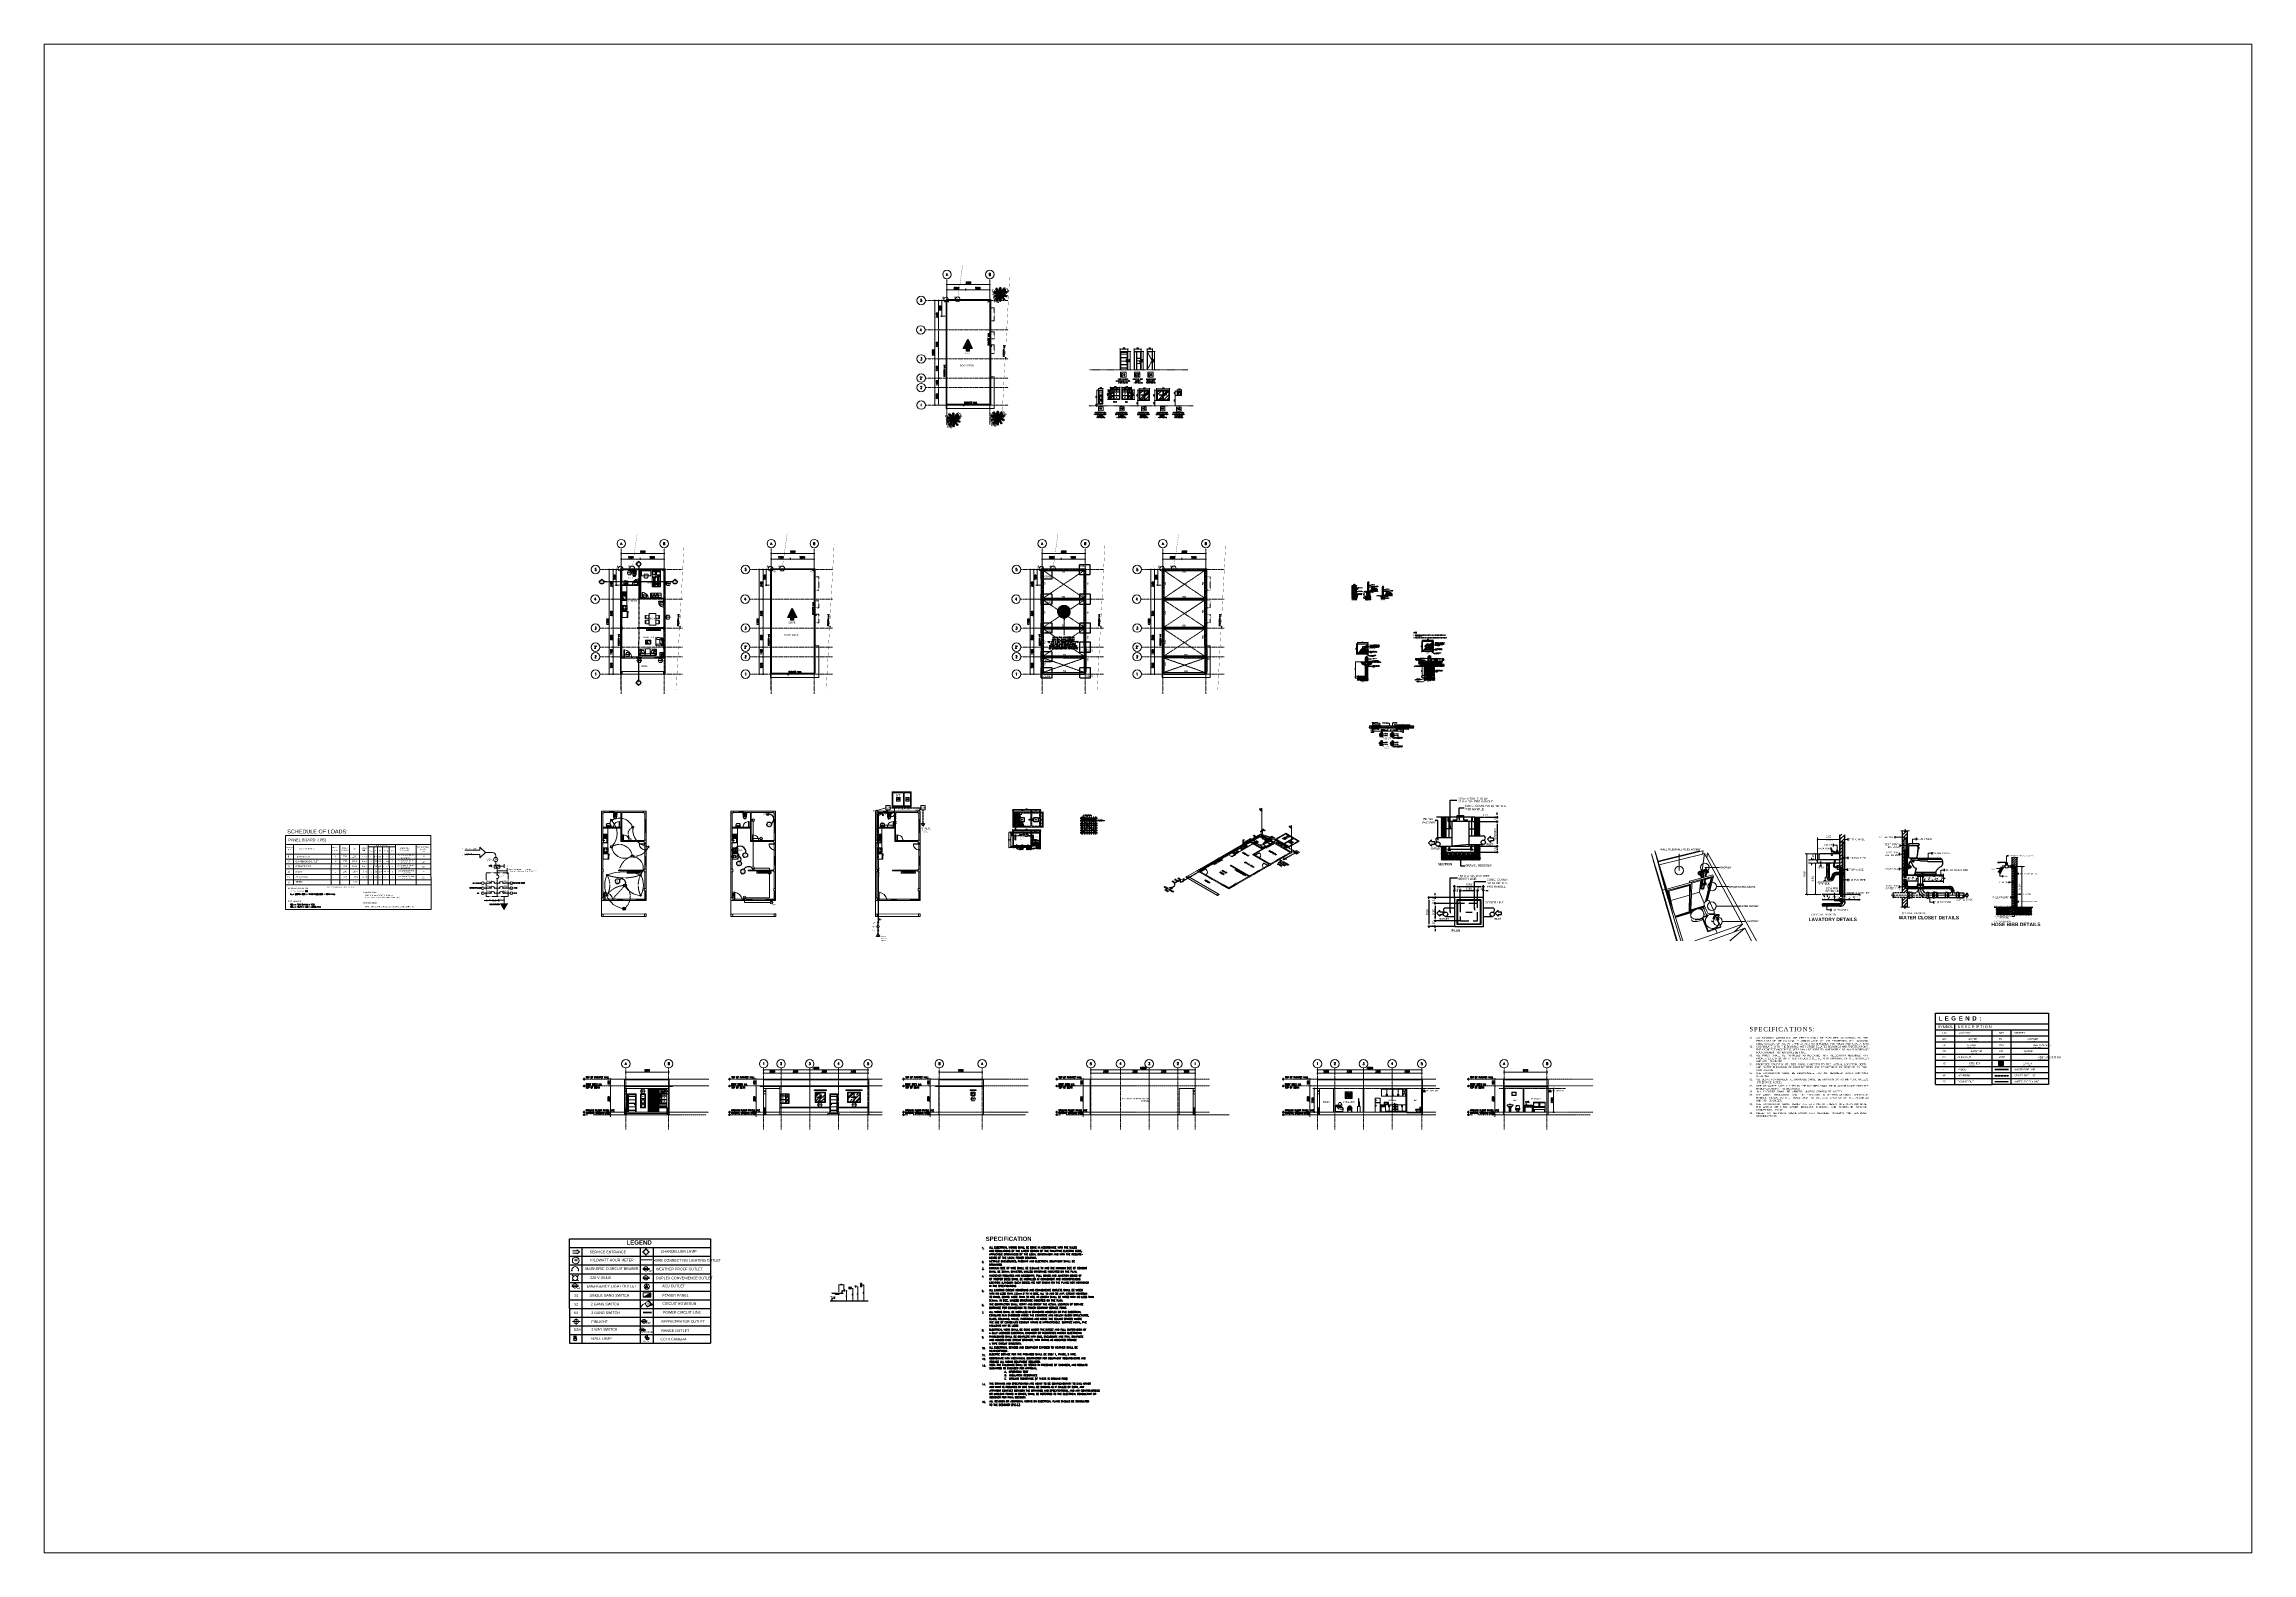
# Model space of a CAD drawing. Header units: millimetres. Extents: x 1634676 to 2568129, y -408635 to -190573.
# Drawn here: x 2314254 to 2568129, y -408635 to -235149 of the extents above; entities outside this region: 6.
import ezdxf
from ezdxf import colors
from ezdxf.entities.mleader import LeaderData, LeaderLine
from ezdxf.enums import TextEntityAlignment as Align
from ezdxf.math import Vec2, Vec3

# ---------------------------------------------------------------- set-up
doc = ezdxf.new("R2010")
doc.units = ezdxf.units.MM
doc.header["$MEASUREMENT"] = 0
for name, pattern in [('CENTER', [2, 1.25, -0.25, 0.25, -0.25]), ('CENTERX2', [4, 2.5, -0.5, 0.5, -0.5]), ('DASHED', [0.75, 0.5, -0.25]), ('DASHED2', [0.375, 0.25, -0.125]), ('HIDDEN', [0.375, 0.25, -0.125]), ('HIDDEN2', [0.1875, 0.125, -0.0625]), ('PHANTOM', [2.5, 1.25, -0.25, 0.25, -0.25, 0.25, -0.25]), ('PHANTOM2', [1.25, 0.625, -0.125, 0.125, -0.125, 0.125, -0.125]), ('PHANTOMX2', [5, 2.5, -0.5, 0.5, -0.5, 0.5, -0.5])]:
    doc.linetypes.add(name, pattern=pattern)
doc.layers.get('0').update_dxf_attribs({"lineweight": 15})
doc.layers.get('Defpoints').update_dxf_attribs({"color": 250})
for name, color, linetype, lineweight in [('.05', 1, 'Continuous', 5), ('.1', 1, 'Continuous', 9), ('.15', 7, 'Continuous', 15), ('.2', 2, 'Continuous', 20), ('.3', 3, 'Continuous', 30), ('.4', 4, 'Continuous', 40), ('0.25', 5, 'Continuous', 25), ('10MM', 31, 'DASHED2', 20), ('Col.', 1, 'Continuous', 30), ('Det. of Col. & Ftg.', 7, 'Continuous', 0), ('dimention', 8, 'Continuous', 9), ('door window tag', 1, 'Continuous', 9), ('GREEN', 3, 'Continuous', 25), ('Guidelines', 30, 'Continuous', 0), ('hidden', 1, 'Continuous', 9), ('Line .2', 20, 'Continuous', 20), ('Plans', 7, 'Continuous', 18), ('RED', 1, 'Continuous', 9), ('ST-ANNOT_A', 74, 'Continuous', 20), ('ST-ANNOT_ALeadLines', 250, 'Continuous', 13), ('ST-ANOT_A', 3, 'Continuous', 20), ('ST-BEAM_E', 4, 'HIDDEN', 25), ('ST-COL_E', 6, 'Continuous', 30), ('ST-DIM_E', 250, 'Continuous', 13), ('ST-FTG_E', 58, 'PHANTOM', 30), ('ST-GIRDER_CONT', 3, 'Continuous', 30), ('ST-GIRDER_E', 3, 'HIDDEN', 30), ('ST-GRID_E', 250, 'PHANTOM', 15), ('ST-HAT_E', 250, 'Continuous', 9), ('ST-HATCH_E', 250, 'Continuous', 9), ('ST-SLAB', 250, 'Continuous', 15), ('ST-STL_E', 5, 'Continuous', 25), ('ST-TIES_E', 14, 'Continuous', 15), ('ST-WALL_E', 2, 'Continuous', 25), ('ST_HATCH_E', 250, 'Continuous', 5), ('text 3', 3, 'Continuous', 0), ('TEXT BLUE', 5, 'Continuous', 50), ('TEXT GRENN', 3, 'Continuous', 30), ('thin', 250, 'Continuous', 5), ('Walls', 251, 'Continuous', 30), ('windows', 2, 'Continuous', 0)]:
    doc.layers.add(name, color=color, linetype=linetype, lineweight=lineweight)
for name, color, linetype in [('.5', 7, 'Continuous'), ('0.1', 1, 'Continuous'), ('1', 1, 'Continuous'), ('2', 2, 'Continuous'), ('3', 3, 'Continuous'), ('4', 5, 'Continuous'), ('A-FURN-SEAT-N', 1, 'Continuous'), ('arrow', 5, 'Continuous'), ('AVC-DETAIL', 2, 'Continuous'), ('BASE PLAN$0$A-Flor-Plants', 74, 'Continuous'), ('CHB LN.', 1, 'DASHED2'), ('dim', 8, 'Continuous'), ('dim line', 1, 'Continuous'), ('FLR.PLAN', 1, 'Continuous'), ('hatch', 61, 'Continuous'), ('Layer3', 3, 'Continuous'), ('Layer5', 5, 'Continuous'), ('TEXT', 4, 'Continuous'), ('TXT', 4, 'Continuous'), ('WALL', 4, 'Continuous'), ('WATER LINE', 2, 'CENTER'), ('WI', 6, 'Continuous'), ('windoor', 1, 'Continuous'), ('XREF_BASEPLAN_XENTRO MALL$0$LA-_PLANTS-_', 74, 'Continuous')]:
    doc.layers.add(name, color=color, linetype=linetype)
doc.styles.add('100', font='romans.shx', dxfattribs={"height": 0.2})
doc.styles.add('ARIAL', font='arial.ttf')
doc.styles.add('aRiaL 1.5', font='arial.ttf', dxfattribs={"height": 0.15})
doc.styles.add('ARIAL NARROW', font='ARIALN.TTF')
doc.styles.add('arial-.12', font='arial.ttf', dxfattribs={"height": 0.12})
doc.styles.add('arial.2', font='arial.ttf', dxfattribs={"height": 0.2})
doc.styles.add('BLANK', font='swissbo.ttf')
doc.styles.add('dimtxt 50', font='GOTHIC.TTF', dxfattribs={"height": 0.1})
doc.styles.add('dimtxt10', font='GOTHIC.TTF', dxfattribs={"height": 0.04})
doc.styles.add('dimtxt20', font='GOTHIC.TTF', dxfattribs={"height": 0.04})
doc.styles.add('jram1', font='romans.shx', dxfattribs={"height": 200})
doc.styles.add('jram2', font='romans.shx', dxfattribs={"height": 80})
doc.styles.add('RO100', font='swissel.ttf', dxfattribs={"height": 0.16})
doc.styles.add('ROM100', font='swissel.ttf', dxfattribs={"height": 0.185})
doc.styles.add('Romans', font='Romans.shx', dxfattribs={"width": 0.75})
doc.styles.add('SIMPLEX', font='simplex.shx')
doc.styles.add('specs10', font='GOTHIC.TTF', dxfattribs={"height": 0.02})
doc.styles.add('specs100', font='GOTHIC.TTF', dxfattribs={"height": 0.21})
doc.styles.add('SPECS75', font='GOTHIC.TTF', dxfattribs={"height": 0.15})
doc.styles.add('ST_TEXT', font='romans.shx', dxfattribs={"width": 0.75})
doc.styles.get("Standard").update_dxf_attribs({"font": 'GOTHIC.TTF'})
doc.styles.add('STT', font='TCCM____.TTF')
doc.styles.add('STYLE1', font='times.ttf', dxfattribs={"height": 8})
doc.styles.add('SWIS 721', font='swissbo.ttf')
doc.styles.add('T30', font='romans.shx', dxfattribs={"height": 30})
doc.styles.add('TIMES NEW ROMAN', font='times.ttf')
doc.styles.add('TXT-1', font='GOTHICB.TTF', dxfattribs={"height": 0.3})
doc.styles.add('TXT-2', font='GOTHIC.TTF', dxfattribs={"height": 2.5})
doc.styles.add('txt100-1', font='swisscb.ttf', dxfattribs={"height": 0.35})
doc.styles.add('txt100-2', font='GOTHICB.TTF', dxfattribs={"height": 0.2})
doc.styles.add('VERDANA', font='verdana.ttf')
doc.dimstyles.new('1_100', dxfattribs={"dimtxt": 0.23, "dimasz": 0.15, "dimexe": 0.1, "dimexo": 0, "dimgap": 0.1, "dimtad": 2, "dimlfac": 1, "dimzin": 0, "dimdsep": 46, "dimtxsty": 'STYLE1', "dimblk": 'MYARROW', "dimcen": 0, "dimclrd": 256, "dimclre": 256, "dimclrt": 2, "dimadec": 0, "dimazin": 0, "dimtfac": 1, "dimtmove": 0, "dimatfit": 0, "dimfxl": 1, "dimtolj": 1, "dimtzin": 0, "dimlwd": -1, "dimlwe": -1, "dimarcsym": 0})
doc.dimstyles.new('dim10', dxfattribs={"dimtxt": 0.07, "dimasz": 0.04, "dimexe": 0.02, "dimexo": 0.0125, "dimgap": 0.01, "dimtad": 1, "dimzin": 0, "dimdsep": 46, "dimtxsty": 'dimtxt10', "dimblk": 'my arrow', "dimcen": 0.09, "dimclrd": 1, "dimclre": 1, "dimclrt": 3, "dimadec": 0, "dimazin": 0, "dimtfac": 1, "dimtofl": 0, "dimtmove": 0, "dimatfit": 3, "dimldrblk": 'my arrow', "dimfxl": 0.02, "dimtolj": 1, "dimtzin": 0, "dimarcsym": 0})
doc.dimstyles.new('dim50', dxfattribs={"dimtxt": 0.18, "dimasz": 0.1, "dimexe": 0.1, "dimexo": 0.05, "dimgap": 0.09, "dimtad": 1, "dimzin": 0, "dimdsep": 46, "dimtxsty": 'dimtxt 50', "dimblk": 'my arrow', "dimcen": 0.09, "dimclrd": 1, "dimclre": 1, "dimclrt": 3, "dimadec": 0, "dimazin": 0, "dimtfac": 1, "dimtofl": 0, "dimtmove": 0, "dimatfit": 3, "dimfxl": 1, "dimtolj": 1, "dimtzin": 0, "dimlwd": 9, "dimlwe": 9, "dimarcsym": 0})
doc.dimstyles.new('DIM75', dxfattribs={"dimtxt": 0.18, "dimasz": 0.4, "dimexe": 0.2, "dimexo": 0.1, "dimgap": 0.1, "dimtad": 1, "dimzin": 0, "dimdsep": 46, "dimtxsty": 'SPECS75', "dimblk": 'my arrow', "dimcen": 0.09, "dimclrd": 1, "dimclre": 1, "dimclrt": 3, "dimadec": 0, "dimazin": 0, "dimtfac": 1, "dimtofl": 0, "dimtmove": 0, "dimatfit": 3, "dimldrblk": 'my arrow', "dimfxl": 0.2, "dimtolj": 1, "dimtzin": 0, "dimlwd": 9, "dimlwe": 9, "dimarcsym": 0})
doc.dimstyles.new('ST_D10', dxfattribs={"dimscale": 10, "dimtxt": 2, "dimasz": 2, "dimexe": 1, "dimexo": 1, "dimgap": 1, "dimtad": 1, "dimdec": 0, "dimzin": 1, "dimdsep": 46, "dimtxsty": 'ST_TEXT', "dimblk": 'OpenIndicator', "dimcen": 1, "dimclrd": 251, "dimclre": 251, "dimclrt": 7, "dimadec": 0, "dimazin": 0, "dimtfac": 1, "dimtdec": 0, "dimtix": 1, "dimtmove": 2, "dimatfit": 3, "dimfxl": 0.075, "dimarcsym": 0})
doc.dimstyles.new('ST_D100', dxfattribs={"dimscale": 100, "dimtxt": 2, "dimasz": 1.2, "dimexe": 1.5, "dimexo": 1, "dimgap": 1, "dimtad": 1, "dimdec": 0, "dimzin": 1, "dimdsep": 46, "dimtxsty": 'ST_TEXT', "dimblk": 'OpenIndicator', "dimcen": 1, "dimclrd": 256, "dimclre": 256, "dimclrt": 7, "dimadec": 0, "dimazin": 0, "dimtfac": 1, "dimtdec": 0, "dimtix": 1, "dimtmove": 2, "dimatfit": 3, "dimldrblk": 'OPEN90', "dimfxl": 0.075, "dimlwd": -1, "dimlwe": -1, "dimarcsym": 0})
doc.dimstyles.new('ST_D25', dxfattribs={"dimscale": 25, "dimtxt": 2, "dimasz": 1.2, "dimexe": 1.5, "dimexo": 1, "dimgap": 1, "dimtad": 1, "dimdec": 0, "dimzin": 1, "dimdsep": 46, "dimtxsty": 'ST_TEXT', "dimblk": 'OpenIndicator', "dimcen": 1, "dimclrd": 256, "dimclre": 256, "dimclrt": 7, "dimadec": 0, "dimazin": 0, "dimtfac": 1, "dimtdec": 0, "dimtix": 1, "dimtmove": 2, "dimatfit": 3, "dimldrblk": 'OPEN90', "dimfxl": 0.075, "dimlwd": -1, "dimlwe": -1, "dimarcsym": 0})
doc.dimstyles.new('ST_D35', dxfattribs={"dimscale": 35, "dimtxt": 2, "dimasz": 1.2, "dimexe": 1.5, "dimexo": 1, "dimgap": 1, "dimtad": 1, "dimdec": 0, "dimzin": 1, "dimdsep": 46, "dimtxsty": 'ST_TEXT', "dimblk": 'OpenIndicator', "dimcen": 1, "dimclrd": 256, "dimclre": 256, "dimclrt": 7, "dimadec": 0, "dimazin": 0, "dimtfac": 1, "dimtdec": 0, "dimtix": 1, "dimtmove": 2, "dimatfit": 3, "dimldrblk": 'OPEN90', "dimfxl": 0.075, "dimlwd": -1, "dimlwe": -1, "dimarcsym": 0})
doc.dimstyles.new('ST_D40', dxfattribs={"dimscale": 40, "dimtxt": 2, "dimasz": 1.2, "dimexe": 1.5, "dimexo": 1, "dimgap": 1, "dimtad": 1, "dimdec": 0, "dimzin": 1, "dimdsep": 46, "dimtxsty": 'ST_TEXT', "dimblk": 'OpenIndicator', "dimcen": 1, "dimclrd": 256, "dimclre": 256, "dimclrt": 7, "dimadec": 0, "dimazin": 0, "dimtfac": 1, "dimtdec": 0, "dimtix": 1, "dimtmove": 2, "dimatfit": 3, "dimldrblk": 'OPEN90', "dimfxl": 0.075, "dimlwd": -1, "dimlwe": -1, "dimarcsym": 0})
doc.dimstyles.new('ST_D50', dxfattribs={"dimscale": 50, "dimtxt": 2, "dimasz": 1.2, "dimexe": 1.5, "dimexo": 1, "dimgap": 1, "dimtad": 1, "dimdec": 0, "dimzin": 1, "dimdsep": 46, "dimtxsty": 'ST_TEXT', "dimblk": 'OpenIndicator', "dimcen": 1, "dimclrd": 256, "dimclre": 256, "dimclrt": 7, "dimadec": 0, "dimazin": 0, "dimtfac": 1, "dimtdec": 0, "dimtix": 1, "dimtmove": 2, "dimatfit": 3, "dimldrblk": 'OPEN90', "dimfxl": 0.075, "dimlwd": -1, "dimlwe": -1, "dimarcsym": 0})
pattern_1 = [(45, (461338.985, -107228.017), (-17.67766953, 17.67766953), [])]
pattern_2 = [(0, (770486.07, -87538.79), (80, 80), [156.25, -3.75]), (0, (770406.07, -87535.04), (80, 80), [156.25, -3.75]), (90, (770486.07, -87538.79), (-80, 80), [-83.75, 76.25]), (90, (770482.32, -87538.79), (-80, 80), [-83.75, 76.25])]
pattern_3 = [(45, (1250856.75, 23343.734), (-22.0970869, 22.0970869), [])]

# ---------------------------------------------------------------- blocks, each defined once
blk = doc.blocks.new('*X113')
at = {"color": 0}
for p, q in [((60.65, 35.62), (61.14, 36.11)), ((60.71, 35.54), (61.28, 36.11)), ((60.71, 35.97), (60.86, 36.11)), ((60.71, 36.11), (60.72, 36.11)), ((60.72, 35.41), (61.42, 36.11)), ((60.79, 35.9), (61, 36.11)), ((61.32, 35.72), (61.64, 36.04)), ((61.45, 35.99), (61.57, 36.11)), ((61.64, 36.04), (61.71, 36.11)), ((61.72, 35.98), (61.85, 36.11)), ((61.84, 35.96), (61.99, 36.11)), ((61.98, 35.96), (62.13, 36.11)), ((62.12, 35.96), (62.18, 36.01)), ((60.87, 35.41), (61.32, 35.86)), ((61.01, 35.41), (61.32, 35.72)), ((61.15, 35.41), (61.32, 35.58)), ((61.29, 35.41), (61.42, 35.54)), ((61.32, 35.86), (61.45, 35.99)), ((61.32, 35.58), (61.72, 35.98)), ((61.42, 35.54), (61.72, 35.84)), ((61.43, 35.41), (61.53, 35.51)), ((61.53, 35.51), (61.72, 35.7)), ((61.57, 35.41), (61.64, 35.48)), ((61.64, 35.48), (61.72, 35.55)), ((61.71, 35.41), (61.86, 35.56)), ((61.72, 35.84), (61.84, 35.96)), ((61.72, 35.7), (61.98, 35.96)), ((61.72, 35.56), (62.12, 35.96)), ((61.72, 35.55), (61.72, 35.56)), ((61.86, 35.56), (62.18, 35.87)), ((61.86, 35.41), (62.01, 35.56)), ((62, 35.41), (62.15, 35.56)), ((62.01, 35.56), (62.18, 35.73)), ((62.14, 35.41), (62.18, 35.45)), ((62.15, 35.56), (62.18, 35.59))]:
    blk.add_line(p, q, dxfattribs=at)
blk = doc.blocks.new('_ArchTick')
at = {"color": 0, "linetype": 'ByBlock', "const_width": 0.15}
blk.add_lwpolyline([(-0.5, -0.5), (0.5, 0.5)], dxfattribs=at)
blk = doc.blocks.new('*D114')
at = {"layer": 'Defpoints', "color": 0, "transparency": 16777216}
for p in [(711.45, -651.91), (711.76, -655.06), (712.15, -655.06)]:
    blk.add_point(p, dxfattribs=at)
at = {"layer": 'WALL', "color": 1, "lineweight": 9, "transparency": 16777216}
for p, q in [((711.55, -651.91), (712.35, -651.91)), ((712.15, -651.91), (712.15, -655.06)), ((711.86, -655.06), (712.35, -655.06))]:
    blk.add_line(p, q, dxfattribs=at)
at = {"layer": 'WALL', "color": 1, "lineweight": 9, "transparency": 16777216, "xscale": 0.2, "yscale": 0.2, "zscale": 0.2}
for p, rotation in [((712.15, -651.91), 90), ((712.15, -655.06), 270)]:
    blk.add_blockref('_ArchTick', p, dxfattribs=dict(at, rotation=rotation))
at = {"layer": 'WALL', "color": 3, "transparency": 16777216, "insert": (711.97, -653.48), "char_height": 0.15, "attachment_point": 5, "rotation": 90, "style": 'SPECS75'}
blk.add_mtext('\\A1;0.60', dxfattribs=at)
blk = doc.blocks.new('my arrow')
at = {"layer": 'arrow'}
blk.add_line((-0.25, 0), (0.25, 0), dxfattribs=at)
at = {"layer": 'dim line'}
blk.add_line((-0.5, 0), (0.5, 0), dxfattribs=at)
blk = doc.blocks.new('*D123')
at = {"layer": 'Defpoints', "color": 0, "transparency": 16777216}
for p in [(839.199, -286.241), (839.529, -286.241), (839.629, -286.141)]:
    blk.add_point(p, dxfattribs=at)
at = {"layer": 'dim line', "color": 1, "lineweight": -2, "transparency": 16777216}
for p, q in [((839.617, -286.141), (839.179, -286.141)), ((839.517, -286.241), (839.179, -286.241)), ((839.199, -286.101), (839.199, -286.061)), ((839.199, -286.281), (839.199, -286.321))]:
    blk.add_line(p, q, dxfattribs=at)
at = {"layer": 'dim line', "color": 1, "lineweight": -2, "transparency": 16777216, "xscale": 0.04, "yscale": 0.04, "zscale": 0.04}
for p, rotation in [((839.199, -286.141), 270), ((839.199, -286.241), 90)]:
    blk.add_blockref('my arrow', p, dxfattribs=dict(at, rotation=rotation))
at = {"layer": 'dim line', "color": 3, "transparency": 16777216, "insert": (839.168, -286.191), "char_height": 0.04, "attachment_point": 5, "rotation": 90, "style": 'dimtxt20'}
blk.add_mtext('\\A1;0.10', dxfattribs=at)
blk = doc.blocks.new('*D124')
at = {"layer": 'Defpoints', "color": 0, "transparency": 16777216}
for p in [(839.629, -285.841), (839.199, -286.141), (839.629, -286.141)]:
    blk.add_point(p, dxfattribs=at)
at = {"layer": 'dim line', "color": 1, "lineweight": -2, "transparency": 16777216}
for p, q in [((839.617, -285.841), (839.179, -285.841)), ((839.199, -285.881), (839.199, -286.101)), ((839.617, -286.141), (839.179, -286.141))]:
    blk.add_line(p, q, dxfattribs=at)
at = {"layer": 'dim line', "color": 1, "lineweight": -2, "transparency": 16777216, "xscale": 0.04, "yscale": 0.04, "zscale": 0.04}
for p, rotation in [((839.199, -285.841), 90), ((839.199, -286.141), 270)]:
    blk.add_blockref('my arrow', p, dxfattribs=dict(at, rotation=rotation))
at = {"layer": 'dim line', "color": 3, "transparency": 16777216, "insert": (839.168, -285.991), "char_height": 0.04, "attachment_point": 5, "rotation": 90, "style": 'dimtxt20'}
blk.add_mtext('\\A1;0.30', dxfattribs=at)
blk = doc.blocks.new('*D120')
at = {"layer": 'Defpoints', "color": 0, "transparency": 16777216}
for p in [(839.199, -285.841), (839.529, -285.741), (839.629, -285.841)]:
    blk.add_point(p, dxfattribs=at)
at = {"layer": 'dim line', "color": 1, "lineweight": -2, "transparency": 16777216}
for p, q in [((839.517, -285.741), (839.179, -285.741)), ((839.617, -285.841), (839.179, -285.841)), ((839.199, -285.701), (839.199, -285.661)), ((839.199, -285.881), (839.199, -285.921))]:
    blk.add_line(p, q, dxfattribs=at)
at = {"layer": 'dim line', "color": 1, "lineweight": -2, "transparency": 16777216, "xscale": 0.04, "yscale": 0.04, "zscale": 0.04}
for p, rotation in [((839.199, -285.741), 270), ((839.199, -285.841), 90)]:
    blk.add_blockref('my arrow', p, dxfattribs=dict(at, rotation=rotation))
at = {"layer": 'dim line', "color": 3, "transparency": 16777216, "insert": (839.168, -285.791), "char_height": 0.04, "attachment_point": 5, "rotation": 90, "style": 'dimtxt20'}
blk.add_mtext('\\A1;0.10', dxfattribs=at)
blk = doc.blocks.new('*D121')
at = {"layer": 'Defpoints', "color": 0, "transparency": 16777216}
for p in [(839.529, -285.741), (839.089, -286.241), (839.529, -286.241)]:
    blk.add_point(p, dxfattribs=at)
at = {"layer": 'dim line', "color": 1, "lineweight": -2, "transparency": 16777216}
for p, q in [((839.517, -285.741), (839.069, -285.741)), ((839.089, -285.781), (839.089, -286.201)), ((839.517, -286.241), (839.069, -286.241))]:
    blk.add_line(p, q, dxfattribs=at)
at = {"layer": 'dim line', "color": 1, "lineweight": -2, "transparency": 16777216, "xscale": 0.04, "yscale": 0.04, "zscale": 0.04}
for p, rotation in [((839.089, -285.741), 90), ((839.089, -286.241), 270)]:
    blk.add_blockref('my arrow', p, dxfattribs=dict(at, rotation=rotation))
at = {"layer": 'dim line', "color": 3, "transparency": 16777216, "insert": (839.058, -285.991), "char_height": 0.04, "attachment_point": 5, "rotation": 90, "style": 'dimtxt20'}
blk.add_mtext('\\A1;0.50', dxfattribs=at)
blk = doc.blocks.new('*D122')
at = {"layer": 'Defpoints', "color": 0, "transparency": 16777216}
for p in [(840.029, -285.548), (839.529, -285.741), (840.029, -285.741)]:
    blk.add_point(p, dxfattribs=at)
at = {"layer": 'dim line', "color": 1, "lineweight": -2, "transparency": 16777216}
for p, q in [((839.529, -285.728), (839.529, -285.528)), ((839.569, -285.548), (839.989, -285.548)), ((840.029, -285.728), (840.029, -285.528))]:
    blk.add_line(p, q, dxfattribs=at)
at = {"layer": 'dim line', "color": 1, "lineweight": -2, "transparency": 16777216, "xscale": 0.04, "yscale": 0.04, "zscale": 0.04, "rotation": 180}
blk.add_blockref('my arrow', (839.529, -285.548), dxfattribs=at)
at = {"layer": 'dim line', "color": 1, "lineweight": -2, "transparency": 16777216, "xscale": 0.04, "yscale": 0.04, "zscale": 0.04}
blk.add_blockref('my arrow', (840.029, -285.548), dxfattribs=at)
at = {"layer": 'dim line', "color": 3, "transparency": 16777216, "insert": (839.779, -285.517), "char_height": 0.04, "attachment_point": 5, "style": 'dimtxt20'}
blk.add_mtext('\\A1;0.50', dxfattribs=at)
blk = doc.blocks.new('*D125')
at = {"layer": 'Defpoints', "color": 0, "transparency": 16777216}
for p in [(839.529, -285.741), (839.629, -285.621), (839.629, -285.841)]:
    blk.add_point(p, dxfattribs=at)
at = {"layer": 'dim line', "color": 1, "lineweight": -2, "transparency": 16777216}
for p, q in [((839.529, -285.728), (839.529, -285.601)), ((839.629, -285.828), (839.629, -285.601)), ((839.569, -285.621), (839.589, -285.621))]:
    blk.add_line(p, q, dxfattribs=at)
at = {"layer": 'dim line', "color": 1, "lineweight": -2, "transparency": 16777216, "xscale": 0.04, "yscale": 0.04, "zscale": 0.04, "rotation": 180}
blk.add_blockref('my arrow', (839.529, -285.621), dxfattribs=at)
at = {"layer": 'dim line', "color": 1, "lineweight": -2, "transparency": 16777216, "xscale": 0.04, "yscale": 0.04, "zscale": 0.04}
blk.add_blockref('my arrow', (839.629, -285.621), dxfattribs=at)
at = {"layer": 'dim line', "color": 3, "transparency": 16777216, "insert": (839.579, -285.59), "char_height": 0.04, "attachment_point": 5, "style": 'dimtxt20'}
blk.add_mtext('\\A1;0.10', dxfattribs=at)
blk = doc.blocks.new('*D126')
at = {"layer": 'Defpoints', "color": 0, "transparency": 16777216}
for p in [(839.929, -285.841), (840.029, -285.619), (840.029, -285.741)]:
    blk.add_point(p, dxfattribs=at)
at = {"layer": 'dim line', "color": 1, "lineweight": -2, "transparency": 16777216}
for p, q in [((839.929, -285.828), (839.929, -285.599)), ((840.029, -285.728), (840.029, -285.599)), ((839.889, -285.619), (839.849, -285.619)), ((840.069, -285.619), (840.109, -285.619))]:
    blk.add_line(p, q, dxfattribs=at)
at = {"layer": 'dim line', "color": 1, "lineweight": -2, "transparency": 16777216, "xscale": 0.04, "yscale": 0.04, "zscale": 0.04}
blk.add_blockref('my arrow', (839.929, -285.619), dxfattribs=at)
at = {"layer": 'dim line', "color": 1, "lineweight": -2, "transparency": 16777216, "xscale": 0.04, "yscale": 0.04, "zscale": 0.04, "rotation": 180}
blk.add_blockref('my arrow', (840.029, -285.619), dxfattribs=at)
at = {"layer": 'dim line', "color": 3, "transparency": 16777216, "insert": (839.979, -285.588), "char_height": 0.04, "attachment_point": 5, "style": 'dimtxt20'}
blk.add_mtext('\\A1;0.10', dxfattribs=at)
blk = doc.blocks.new('*D127')
at = {"layer": 'Defpoints', "color": 0, "transparency": 16777216}
for p in [(839.629, -285.841), (839.929, -285.619), (839.929, -285.841)]:
    blk.add_point(p, dxfattribs=at)
at = {"layer": 'dim line', "color": 1, "lineweight": -2, "transparency": 16777216}
for p, q in [((839.629, -285.828), (839.629, -285.599)), ((839.929, -285.828), (839.929, -285.599)), ((839.669, -285.619), (839.889, -285.619))]:
    blk.add_line(p, q, dxfattribs=at)
at = {"layer": 'dim line', "color": 1, "lineweight": -2, "transparency": 16777216, "xscale": 0.04, "yscale": 0.04, "zscale": 0.04, "rotation": 180}
blk.add_blockref('my arrow', (839.629, -285.619), dxfattribs=at)
at = {"layer": 'dim line', "color": 1, "lineweight": -2, "transparency": 16777216, "xscale": 0.04, "yscale": 0.04, "zscale": 0.04}
blk.add_blockref('my arrow', (839.929, -285.619), dxfattribs=at)
at = {"layer": 'dim line', "color": 3, "transparency": 16777216, "insert": (839.779, -285.588), "char_height": 0.04, "attachment_point": 5, "style": 'dimtxt20'}
blk.add_mtext('\\A1;0.30', dxfattribs=at)
blk = doc.blocks.new('*D358')
at = {"layer": 'Defpoints', "color": 0, "transparency": 16777216}
for p in [(842.545, -286.241), (842.645, -286.341), (843.029, -286.341)]:
    blk.add_point(p, dxfattribs=at)
at = {"layer": 'dim line', "color": 1, "lineweight": -2, "transparency": 16777216}
for p, q in [((842.557, -286.241), (843.049, -286.241)), ((842.657, -286.341), (843.049, -286.341)), ((843.029, -286.281), (843.029, -286.301))]:
    blk.add_line(p, q, dxfattribs=at)
at = {"layer": 'dim line', "color": 1, "lineweight": -2, "transparency": 16777216, "xscale": 0.04, "yscale": 0.04, "zscale": 0.04}
for p, rotation in [((843.029, -286.241), 90), ((843.029, -286.341), 270)]:
    blk.add_blockref('my arrow', p, dxfattribs=dict(at, rotation=rotation))
at = {"layer": 'dim line', "color": 3, "transparency": 16777216, "insert": (842.998, -286.291), "char_height": 0.04, "attachment_point": 5, "rotation": 90, "style": 'dimtxt20'}
blk.add_mtext('\\A1;0.10', dxfattribs=at)
blk = doc.blocks.new('*D359')
at = {"layer": 'Defpoints', "color": 0, "transparency": 16777216}
for p in [(842.605, -285.816), (842.811, -285.741), (843.029, -285.816)]:
    blk.add_point(p, dxfattribs=at)
at = {"layer": 'dim line', "color": 1, "lineweight": -2, "transparency": 16777216}
for p, q in [((842.617, -285.816), (843.049, -285.816)), ((842.824, -285.741), (843.049, -285.741)), ((843.029, -285.701), (843.029, -285.661)), ((843.029, -285.856), (843.029, -285.896))]:
    blk.add_line(p, q, dxfattribs=at)
at = {"layer": 'dim line', "color": 1, "lineweight": -2, "transparency": 16777216, "xscale": 0.04, "yscale": 0.04, "zscale": 0.04}
for p, rotation in [((843.029, -285.741), 270), ((843.029, -285.816), 90)]:
    blk.add_blockref('my arrow', p, dxfattribs=dict(at, rotation=rotation))
at = {"layer": 'dim line', "color": 3, "transparency": 16777216, "insert": (842.998, -285.778), "char_height": 0.04, "attachment_point": 5, "rotation": 90, "style": 'dimtxt20'}
blk.add_mtext('\\A1;0.05', dxfattribs=at)
blk = doc.blocks.new('*D360')
at = {"layer": 'Defpoints', "color": 0, "transparency": 16777216}
for p in [(842.605, -285.816), (842.545, -286.241), (843.029, -286.241)]:
    blk.add_point(p, dxfattribs=at)
at = {"layer": 'dim line', "color": 1, "lineweight": -2, "transparency": 16777216}
for p, q in [((842.617, -285.816), (843.049, -285.816)), ((843.029, -285.856), (843.029, -286.201)), ((842.557, -286.241), (843.049, -286.241))]:
    blk.add_line(p, q, dxfattribs=at)
at = {"layer": 'dim line', "color": 1, "lineweight": -2, "transparency": 16777216, "xscale": 0.04, "yscale": 0.04, "zscale": 0.04}
for p, rotation in [((843.029, -285.816), 90), ((843.029, -286.241), 270)]:
    blk.add_blockref('my arrow', p, dxfattribs=dict(at, rotation=rotation))
at = {"layer": 'dim line', "color": 3, "transparency": 16777216, "insert": (842.998, -286.028), "char_height": 0.04, "attachment_point": 5, "rotation": 90, "style": 'dimtxt20'}
blk.add_mtext('\\A1;VARIES', dxfattribs=at)
blk = doc.blocks.new('OpenIndicator')
at = {"layer": 'ST-DIM_E'}
h = blk.add_hatch(color=255, dxfattribs=at)
h.paths.add_polyline_path([(0.4, 0), (0.4, 0, 0.414214), (0, 0.4), (0, 0.4, -0.414214)])
h.paths.add_polyline_path([(0, 0.4), (0, 0.4, 0.414214), (-0.4, 0), (-0.3, 0, -0.414214)])
h.paths.add_polyline_path([(0, -0.3), (0, -0.4, 0.414214), (0.4, 0), (0.4, 0, -0.414214)])
h.paths.add_polyline_path([(-0.3, 0), (-0.4, 0, 0.414214), (0, -0.4), (0, -0.3, -0.414214)])
at = {"layer": 'ST-DIM_E', "color": 255}
blk.add_line((0, 0.6), (0, -0.6), dxfattribs=at)
at = {"layer": 'ST-DIM_E', "color": 255, "const_width": 0.01}
blk.add_lwpolyline([(-0.6, 0), (0.6, 0)], dxfattribs=at)
at = {"layer": 'ST-DIM_E', "color": 255}
for radius in [0.365, 0.35]:
    blk.add_circle((0, 0), radius, dxfattribs=at)
blk = doc.blocks.new('*D155')
at = {"layer": 'Defpoints', "color": 0, "transparency": 16777216}
for p in [(2464662, -298871), (2465162, -298906), (2465162, -299054)]:
    blk.add_point(p, dxfattribs=at)
at = {"layer": 'ST-DIM_E', "transparency": 16777216}
for p, q in [((2464662, -298896), (2464662, -299092)), ((2464692, -299054), (2465132, -299054)), ((2465162, -298931), (2465162, -299092))]:
    blk.add_line(p, q, dxfattribs=at)
at = {"layer": 'ST-DIM_E', "transparency": 16777216, "xscale": 30, "yscale": 30, "zscale": 30, "rotation": 180}
blk.add_blockref('OpenIndicator', (2464662, -299054), dxfattribs=at)
at = {"layer": 'ST-DIM_E', "transparency": 16777216, "xscale": 30, "yscale": 30, "zscale": 30}
blk.add_blockref('OpenIndicator', (2465162, -299054), dxfattribs=at)
at = {"layer": 'ST-DIM_E', "color": 7, "lineweight": -2, "transparency": 16777216, "insert": (2464912, -299004), "char_height": 50, "attachment_point": 5, "style": 'ST_TEXT'}
blk.add_mtext('400', dxfattribs=at)
blk = doc.blocks.new('_Open90')
at = {"color": 0, "linetype": 'ByBlock', "lineweight": -2}
for p, q in [((0, 0), (-1, 0)), ((-0.5, 0.5), (0, 0)), ((0, 0), (-0.5, -0.5))]:
    blk.add_line(p, q, dxfattribs=at)
blk = doc.blocks.new('*D156')
at = {"layer": 'Defpoints', "color": 0, "transparency": 16777216}
for p in [(2465117, -298347, 0), (2465117, -298747, 0), (2465267, -298347)]:
    blk.add_point(p, dxfattribs=at)
at = {"layer": 'ST-DIM_E', "transparency": 16777216}
for p, q in [((2465142, -298347), (2465305, -298347)), ((2465142, -298747), (2465305, -298747)), ((2465267, -298717), (2465267, -298377))]:
    blk.add_line(p, q, dxfattribs=at)
at = {"layer": 'ST-DIM_E', "transparency": 16777216, "xscale": 30, "yscale": 30, "zscale": 30}
for p, rotation in [((2465267, -298347), 90), ((2465267, -298747), 270)]:
    blk.add_blockref('OpenIndicator', p, dxfattribs=dict(at, rotation=rotation))
at = {"layer": 'ST-DIM_E', "color": 7, "lineweight": -2, "transparency": 16777216, "insert": (2465217, -298547), "char_height": 50, "attachment_point": 5, "rotation": 90, "style": 'ST_TEXT'}
blk.add_mtext('400', dxfattribs=at)
blk = doc.blocks.new('*D160')
at = {"layer": 'Defpoints', "color": 0, "transparency": 16777216}
for p in [(2464837, -297411, 0), (2464987, -297324), (2464987, -297453)]:
    blk.add_point(p, dxfattribs=at)
at = {"layer": 'ST-DIM_E', "transparency": 16777216}
for p, q in [((2464807, -297324), (2464777, -297324)), ((2464837, -297386), (2464837, -297286)), ((2464837, -297324), (2464987, -297324)), ((2464987, -297428), (2464987, -297286)), ((2465017, -297324), (2465047, -297324))]:
    blk.add_line(p, q, dxfattribs=at)
at = {"layer": 'ST-DIM_E', "transparency": 16777216, "xscale": 30, "yscale": 30, "zscale": 30}
blk.add_blockref('OpenIndicator', (2464837, -297324), dxfattribs=at)
at = {"layer": 'ST-DIM_E', "transparency": 16777216, "xscale": 30, "yscale": 30, "zscale": 30, "rotation": 180}
blk.add_blockref('OpenIndicator', (2464987, -297324), dxfattribs=at)
at = {"layer": 'ST-DIM_E', "color": 7, "lineweight": -2, "transparency": 16777216, "insert": (2464912, -297280), "char_height": 50, "attachment_point": 5, "style": 'ST_TEXT'}
blk.add_mtext('100', dxfattribs=at)
blk = doc.blocks.new('*D157')
at = {"layer": 'Defpoints', "color": 0, "transparency": 16777216}
for p in [(2466044, -298101), (2466278, -298711, 0), (2466453, -298101, 0)]:
    blk.add_point(p, dxfattribs=at)
at = {"layer": 'ST-DIM_E', "transparency": 16777216}
for p, q in [((2466428, -298101), (2466006, -298101)), ((2466253, -298711), (2466006, -298711)), ((2466044, -298681), (2466044, -298131))]:
    blk.add_line(p, q, dxfattribs=at)
at = {"layer": 'ST-DIM_E', "transparency": 16777216, "xscale": 30, "yscale": 30, "zscale": 30}
for p, rotation in [((2466044, -298101), 90), ((2466044, -298711), 270)]:
    blk.add_blockref('OpenIndicator', p, dxfattribs=dict(at, rotation=rotation))
at = {"layer": 'ST-DIM_E', "color": 7, "lineweight": -2, "transparency": 16777216, "insert": (2465994, -298406), "char_height": 50, "attachment_point": 5, "rotation": 90, "style": 'ST_TEXT'}
blk.add_mtext('600', dxfattribs=at)
blk = doc.blocks.new('*D158')
at = {"layer": 'Defpoints', "color": 0, "transparency": 16777216}
for p in [(2466044, -298711), (2466278, -298711, 0), (2466278, -298911, 0)]:
    blk.add_point(p, dxfattribs=at)
at = {"layer": 'ST-DIM_E', "transparency": 16777216}
for p, q in [((2466253, -298711), (2466006, -298711)), ((2466253, -298911), (2466006, -298911)), ((2466044, -298881), (2466044, -298741))]:
    blk.add_line(p, q, dxfattribs=at)
at = {"layer": 'ST-DIM_E', "transparency": 16777216, "xscale": 30, "yscale": 30, "zscale": 30}
for p, rotation in [((2466044, -298711), 90), ((2466044, -298911), 270)]:
    blk.add_blockref('OpenIndicator', p, dxfattribs=dict(at, rotation=rotation))
at = {"layer": 'ST-DIM_E', "color": 7, "lineweight": -2, "transparency": 16777216, "insert": (2465994, -298811), "char_height": 50, "attachment_point": 5, "rotation": 90, "style": 'ST_TEXT'}
blk.add_mtext('200', dxfattribs=at)
blk = doc.blocks.new('*D159')
at = {"layer": 'Defpoints', "color": 0, "transparency": 16777216}
for p in [(2466453, -297137), (2466603, -297066), (2466603, -297161)]:
    blk.add_point(p, dxfattribs=at)
at = {"layer": 'ST-DIM_E', "transparency": 16777216}
for p, q in [((2466453, -297112), (2466453, -297029)), ((2466603, -297136), (2466603, -297029)), ((2466483, -297066), (2466573, -297066))]:
    blk.add_line(p, q, dxfattribs=at)
at = {"layer": 'ST-DIM_E', "transparency": 16777216, "xscale": 30, "yscale": 30, "zscale": 30, "rotation": 180}
blk.add_blockref('OpenIndicator', (2466453, -297066), dxfattribs=at)
at = {"layer": 'ST-DIM_E', "transparency": 16777216, "xscale": 30, "yscale": 30, "zscale": 30}
blk.add_blockref('OpenIndicator', (2466603, -297066), dxfattribs=at)
at = {"layer": 'ST-DIM_E', "color": 7, "lineweight": -2, "transparency": 16777216, "insert": (2466528, -297013), "char_height": 50, "attachment_point": 5, "style": 'ST_TEXT'}
blk.add_mtext('100', dxfattribs=at)
blk = doc.blocks.new('*D161')
at = {"layer": 'Defpoints', "color": 0, "transparency": 16777216}
for p in [(2468141, -297635), (2468291, -297564), (2468291, -297659)]:
    blk.add_point(p, dxfattribs=at)
at = {"layer": 'ST-DIM_E', "transparency": 16777216}
for p, q in [((2468141, -297610), (2468141, -297527)), ((2468171, -297564), (2468261, -297564)), ((2468291, -297634), (2468291, -297527))]:
    blk.add_line(p, q, dxfattribs=at)
at = {"layer": 'ST-DIM_E', "transparency": 16777216, "xscale": 30, "yscale": 30, "zscale": 30, "rotation": 180}
blk.add_blockref('OpenIndicator', (2468141, -297564), dxfattribs=at)
at = {"layer": 'ST-DIM_E', "transparency": 16777216, "xscale": 30, "yscale": 30, "zscale": 30}
blk.add_blockref('OpenIndicator', (2468291, -297564), dxfattribs=at)
at = {"layer": 'ST-DIM_E', "color": 7, "lineweight": -2, "transparency": 16777216, "insert": (2468216, -297510), "char_height": 50, "attachment_point": 5, "style": 'ST_TEXT'}
blk.add_mtext('150', dxfattribs=at)
blk = doc.blocks.new('789789797')
blk.add_wipeout([(1379854, -158893), (1379854, -159193), (1380054, -159193), (1380054, -158893)]).translate(0, 0, 0).dxf.layer = 'ST-HAT_E'
at = {"layer": 'ST-TIES_E'}
h = blk.add_hatch(color=256, dxfattribs=at)
h.dxf.hatch_style = 1
h.paths.add_polyline_path([(1379912, -158937), (1379908, -158934, 0.4370541), (1379895, -158941), (1379895, -158946, 1.241381)])
h = blk.add_hatch(color=256, dxfattribs=at)
h.dxf.hatch_style = 1
h.paths.add_polyline_path([(1379912, -158973), (1379908, -158971, 0.4370541), (1379895, -158977), (1379895, -158983, 1.241381)])
h = blk.add_hatch(color=256, dxfattribs=at)
h.dxf.hatch_style = 1
h.paths.add_polyline_path([(1379912, -159137), (1379908, -159134, 0.4370541), (1379895, -159141), (1379895, -159146, 1.241381)])
h = blk.add_hatch(color=256, dxfattribs=at)
h.dxf.hatch_style = 1
h.paths.add_polyline_path([(1380011, -158973), (1380007, -158971, 0.4370541), (1379994, -158977), (1379994, -158983, 1.241381)])
h = blk.add_hatch(color=256, dxfattribs=at)
h.dxf.hatch_style = 1
h.paths.add_polyline_path([(1380012, -158937), (1380008, -158934, 0.4370541), (1379995, -158941), (1379995, -158946, 1.241381)])
h = blk.add_hatch(color=256, dxfattribs=at)
h.dxf.hatch_style = 1
h.paths.add_polyline_path([(1380012, -159137), (1380008, -159134, 0.4370541), (1379995, -159141), (1379995, -159146, 1.241381)])
at = {"layer": 'ST-GIRDER_CONT', "elevation": 0}
blk.add_lwpolyline([(1379854, -158893), (1380054, -158893), (1380054, -159193), (1379854, -159193)], close=True, dxfattribs=at)
at = {"layer": 'ST-TIES_E'}
for p, q in [((1379885, -159147, 0), (1379885, -158938, 0)), ((1379895, -158961, 0), (1379895, -158941, 0)), ((1379895, -159146, 0), (1379895, -158961, 0)), ((1379895, -158961, 0), (1379914, -158972, 0)), ((1379899, -158952, 0), (1379919, -158963, 0)), ((1380006, -159163, 0), (1379902, -159163, 0)), ((1380006, -159153, 0), (1379903, -159153, 0)), ((1379904, -158923, 0), (1380004, -158923, 0)), ((1379908, -158934, 0), (1379931, -158950, 0)), ((1379912, -158925, 0), (1379935, -158941, 0)), ((1379919, -158963, 0), (1379914, -158972, 0)), ((1379924, -158933, 0), (1380004, -158933, 0)), ((1379935, -158941, 0), (1379931, -158950, 0)), ((1380014, -158941, 0), (1380014, -159146, 0)), ((1380024, -158947, 0), (1380024, -159147, 0))]:
    blk.add_line(p, q, dxfattribs=at)
for centre in [(1379904, -158980, 0), (1380004, -158980, 0)]:
    blk.add_circle(centre, 10, dxfattribs=at)
for centre, radius, start, end in [((1379904, -158943, 0), 20, 67.4593, 163.73715), ((1379904, -159143, 0), 20, 191.44785, 264.17998), ((1379904, -158943, 0), 10, 69.30542, 163.73715), ((1379904, -158943, 0), 10, 196.26285, 40.8495), ((1379904, -159143, 0), 10, 196.26285, 163.73715), ((1380004, -158943, 0), 10, 15.31459, 344.68541), ((1380004, -159143, 0), 10, 15.31459, 261.76571), ((1380003, -158945, 0), 21.3, 353.31208, 85.87504), ((1380004, -159143, 0), 10, 278.23429, 344.68541), ((1380005, -159144, 0), 19.9, 273.81515, 349.29642)]:
    blk.add_arc(centre, radius, start, end, dxfattribs=at)
blk = doc.blocks.new('*X115')
at = {"color": 0}
for p, q in [((-0.17, -4.66), (-0.17, -4.66)), ((-0.16, -4.33), (-0.16, -4.33)), ((0.01, -4.28), (0.01, -4.28)), ((0.08, -4.28), (0.15, -4.25)), ((0.08, -4.28), (0.13, -4.31)), ((0.11, -4.66), (0.11, -4.66)), ((0.12, -4.45), (0.16, -4.39)), ((0.12, -4.45), (0.18, -4.46)), ((0.13, -4.31), (0.15, -4.25)), ((0.14, -4.68), (0.14, -4.68)), ((0.18, -4.46), (0.16, -4.39)), ((0.29, -4.37), (0.29, -4.37)), ((0.33, -4.6), (0.33, -4.6)), ((0.34, -4.17), (0.34, -4.17)), ((0.35, -4.26), (0.35, -4.26)), ((0.36, -4.63), (0.36, -4.63)), ((0.37, -4.27), (0.37, -4.27)), ((0.53, -4.36), (0.61, -4.28)), ((0.53, -4.36), (0.62, -4.37)), ((0.55, -4.3), (0.55, -4.3)), ((0.62, -4.37), (0.61, -4.28)), ((0.63, -4.24), (0.63, -4.24)), ((0.67, -4.68), (0.74, -4.66)), ((0.67, -4.68), (0.72, -4.72)), ((0.67, -4.7), (0.67, -4.7)), ((0.72, -4.72), (0.74, -4.66)), ((0.74, -4.58), (0.74, -4.58)), ((0.83, -4.51), (0.88, -4.46)), ((0.83, -4.51), (0.89, -4.52)), ((0.83, -4.86), (0.83, -4.86)), ((0.84, -4.85), (0.84, -4.85)), ((0.85, -4.52), (0.85, -4.52)), ((0.87, -4.19), (0.87, -4.19)), ((0.87, -4.19), (0.87, -4.19)), ((0.87, -4.27), (0.87, -4.27)), ((0.89, -4.52), (0.88, -4.46)), ((1, -4.19), (1, -4.19)), ((1.08, -4.32), (1.08, -4.32)), ((1.11, -4.89), (1.11, -4.89)), ((1.21, -4.72), (1.21, -4.72)), ((1.36, -4.78), (1.36, -4.78)), ((1.36, -4.86), (1.36, -4.86)), ((1.37, -4.45), (1.37, -4.45)), ((1.37, -4.5), (1.37, -4.5)), ((1.41, -4.21), (1.41, -4.21)), ((1.41, -4.76), (1.41, -4.76)), ((1.46, -4.17), (1.46, -4.17)), ((1.51, -4.36), (1.58, -4.33)), ((1.51, -4.36), (1.56, -4.39)), ((1.55, -4.58), (1.6, -4.52)), ((1.55, -4.58), (1.61, -4.58)), ((1.56, -4.39), (1.58, -4.33)), ((1.6, -4.52), (1.68, -4.44)), ((1.61, -4.58), (1.6, -4.52)), ((1.6, -4.52), (1.69, -4.54)), ((1.62, -4.35), (1.62, -4.35)), ((1.62, -4.46), (1.62, -4.46)), ((1.69, -4.54), (1.68, -4.44)), ((1.74, -4.74), (1.74, -4.74)), ((1.74, -4.81), (1.74, -4.81)), ((1.86, -4.72), (1.86, -4.72)), ((1.87, -4.39), (1.87, -4.39)), ((1.94, -4.24), (1.94, -4.24)), ((2, -4.41), (2, -4.41)), ((2, -4.66), (2, -4.66)), ((2.11, -4.76), (2.18, -4.74)), ((2.11, -4.76), (2.16, -4.8)), ((2.15, -4.37), (2.15, -4.37)), ((2.16, -4.8), (2.18, -4.74)), ((2.24, -4.88), (2.24, -4.88)), ((2.27, -4.64), (2.32, -4.58)), ((2.27, -4.64), (2.33, -4.64)), ((2.27, -4.77), (2.27, -4.77)), ((2.33, -4.64), (2.32, -4.58)), ((2.37, -4.72), (2.37, -4.72)), ((2.38, -4.65), (2.38, -4.65)), ((3.16, -4.46), (3.16, -4.46)), ((3.22, -4.41), (3.22, -4.41)), ((3.26, -4.25), (3.26, -4.25)), ((3.34, -4.81), (3.34, -4.81)), ((3.39, -4.84), (3.39, -4.84)), ((3.4, -4.51), (3.4, -4.51)), ((3.4, -4.68), (3.4, -4.68)), ((3.41, -4.18), (3.41, -4.18)), ((3.54, -4.3), (3.54, -4.3)), ((3.55, -4.84), (3.62, -4.82)), ((3.55, -4.84), (3.6, -4.88)), ((3.6, -4.88), (3.62, -4.82)), ((3.62, -4.92), (3.62, -4.92)), ((3.63, -4.56), (3.63, -4.56)), ((3.7, -4.76), (3.75, -4.71)), ((3.7, -4.76), (3.76, -4.77)), ((3.73, -4.86), (3.81, -4.77)), ((3.73, -4.86), (3.82, -4.87)), ((3.75, -4.36), (3.75, -4.36)), ((3.75, -4.44), (3.75, -4.44)), ((3.76, -4.77), (3.75, -4.71)), ((3.8, -4.13), (3.84, -4.15)), ((3.82, -4.87), (3.81, -4.77)), ((3.84, -4.15), (3.85, -4.13)), ((3.88, -4.53), (3.88, -4.53)), ((3.88, -4.83), (3.88, -4.83)), ((3.89, -4.16), (3.89, -4.16)), ((3.91, -4.77), (3.91, -4.77)), ((3.92, -4.44), (3.92, -4.44)), ((3.99, -4.58), (3.99, -4.58)), ((4, -4.87), (4, -4.87)), ((4.07, -4.33), (4.07, -4.33)), ((4.14, -4.13), (4.14, -4.13)), ((4.26, -4.48), (4.26, -4.48)), ((4.29, -4.46), (4.29, -4.46)), ((4.33, -4.26), (4.33, -4.26)), ((4.39, -4.52), (4.46, -4.49)), ((4.39, -4.52), (4.44, -4.55)), ((4.41, -4.86), (4.41, -4.86)), ((4.42, -4.7), (4.42, -4.7)), ((4.42, -4.83), (4.47, -4.77)), ((4.42, -4.83), (4.48, -4.83)), ((4.43, -4.37), (4.43, -4.37)), ((4.44, -4.55), (4.46, -4.49)), ((4.48, -4.83), (4.47, -4.77)), ((4.57, -4.48), (4.57, -4.48)), ((4.61, -4.35), (4.61, -4.35)), ((4.63, -4.79), (4.63, -4.79)), ((4.82, -4.48), (4.82, -4.48)), ((4.88, -4.75), (4.88, -4.75)), ((4.89, -4.39), (4.89, -4.39)), ((4.91, -4.16), (4.91, -4.16)), ((4.92, -4.63), (4.92, -4.63)), ((4.94, -4.3), (4.94, -4.3)), ((4.94, -4.88), (4.94, -4.88)), ((4.95, -4.83), (4.95, -4.83)), ((4.99, -4.92), (5.06, -4.9)), ((4.99, -4.92), (4.99, -4.93)), ((5, -4.14), (5.01, -4.13)), ((5, -4.14), (5.06, -4.14)), ((5.06, -4.14), (5.05, -4.13)), ((5.05, -4.93), (5.06, -4.9)), ((5.14, -4.36), (5.14, -4.36)), ((5.14, -4.37), (5.14, -4.37)), ((5.14, -4.89), (5.18, -4.83)), ((5.14, -4.89), (5.2, -4.89)), ((5.15, -4.38), (5.15, -4.38)), ((5.2, -4.89), (5.18, -4.83)), ((5.23, -4.2), (5.3, -4.17)), ((5.23, -4.2), (5.28, -4.23)), ((5.26, -4.7), (5.26, -4.7)), ((5.28, -4.23), (5.3, -4.18))]:
    blk.add_line(p, q, dxfattribs=at)
blk = doc.blocks.new('*D135')
at = {"layer": 'Defpoints', "color": 0, "transparency": 16777216}
for p in [(705.59, -654.54), (705.49, -656.17), (705.84, -656.17)]:
    blk.add_point(p, dxfattribs=at)
at = {"layer": 'WALL', "color": 1, "lineweight": 9, "transparency": 16777216}
for p, q in [((705.54, -654.54), (705.39, -654.54)), ((705.49, -654.54), (705.49, -656.17)), ((705.79, -656.17), (705.39, -656.17))]:
    blk.add_line(p, q, dxfattribs=at)
at = {"layer": 'WALL', "color": 1, "lineweight": 9, "transparency": 16777216, "xscale": 0.1, "yscale": 0.1, "zscale": 0.1}
for p, rotation in [((705.49, -654.54), 90), ((705.49, -656.17), 270)]:
    blk.add_blockref('_ArchTick', p, dxfattribs=dict(at, rotation=rotation))
at = {"layer": 'WALL', "color": 3, "transparency": 16777216, "insert": (705.35, -655.35), "char_height": 0.1, "attachment_point": 5, "rotation": 90, "style": 'dimtxt 50'}
blk.add_mtext('\\A1;0.60', dxfattribs=at)
blk = doc.blocks.new('*D136')
at = {"layer": 'Defpoints', "color": 0, "transparency": 16777216}
for p in [(705.29, -654.37), (705.59, -654.37), (705.59, -654.54)]:
    blk.add_point(p, dxfattribs=at)
at = {"layer": 'WALL', "color": 1, "lineweight": 9, "transparency": 16777216}
for p, q in [((705.54, -654.37), (705.19, -654.37)), ((705.54, -654.54), (705.19, -654.54)), ((705.29, -654.37), (705.29, -654.27)), ((705.29, -654.54), (705.29, -654.64))]:
    blk.add_line(p, q, dxfattribs=at)
at = {"layer": 'WALL', "color": 1, "lineweight": 9, "transparency": 16777216, "xscale": 0.1, "yscale": 0.1, "zscale": 0.1}
for p, rotation in [((705.29, -654.37), 270), ((705.29, -654.54), 90)]:
    blk.add_blockref('_ArchTick', p, dxfattribs=dict(at, rotation=rotation))
at = {"layer": 'WALL', "color": 3, "transparency": 16777216, "insert": (705.15, -654.45), "char_height": 0.1, "attachment_point": 5, "rotation": 90, "style": 'dimtxt 50'}
blk.add_mtext('\\A1;0.10', dxfattribs=at)
blk = doc.blocks.new('*D137')
at = {"layer": 'Defpoints', "color": 0, "transparency": 16777216}
for p in [(705.5, -654.05), (705.74, -654.05), (705.59, -654.37)]:
    blk.add_point(p, dxfattribs=at)
at = {"layer": 'WALL', "color": 1, "lineweight": 9, "transparency": 16777216}
for p, q in [((705.69, -654.05), (705.4, -654.05)), ((705.5, -654.37), (705.5, -654.05)), ((705.54, -654.37), (705.4, -654.37))]:
    blk.add_line(p, q, dxfattribs=at)
at = {"layer": 'WALL', "color": 1, "lineweight": 9, "transparency": 16777216, "xscale": 0.1, "yscale": 0.1, "zscale": 0.1}
for p, rotation in [((705.5, -654.05), 90), ((705.5, -654.37), 270)]:
    blk.add_blockref('_ArchTick', p, dxfattribs=dict(at, rotation=rotation))
at = {"layer": 'WALL', "color": 3, "transparency": 16777216, "insert": (705.36, -654.21), "char_height": 0.1, "attachment_point": 5, "rotation": 90, "style": 'dimtxt 50'}
blk.add_mtext('\\A1;0.15', dxfattribs=at)
blk = doc.blocks.new('*D133')
at = {"layer": 'Defpoints', "color": 0, "transparency": 16777216}
for p in [(705.05, -654.05), (705.74, -654.05), (705.84, -656.17)]:
    blk.add_point(p, dxfattribs=at)
at = {"layer": 'WALL', "color": 1, "lineweight": 9, "transparency": 16777216}
for p, q in [((705.69, -654.05), (704.95, -654.05)), ((705.05, -656.17), (705.05, -654.05)), ((705.79, -656.17), (704.95, -656.17))]:
    blk.add_line(p, q, dxfattribs=at)
at = {"layer": 'WALL', "color": 1, "lineweight": 9, "transparency": 16777216, "xscale": 0.1, "yscale": 0.1, "zscale": 0.1}
for p, rotation in [((705.05, -654.05), 90), ((705.05, -656.17), 270)]:
    blk.add_blockref('_ArchTick', p, dxfattribs=dict(at, rotation=rotation))
at = {"layer": 'WALL', "color": 3, "transparency": 16777216, "insert": (704.91, -655.11), "char_height": 0.1, "attachment_point": 5, "rotation": 90, "style": 'dimtxt 50'}
blk.add_mtext('\\A1;0.85', dxfattribs=at)
blk = doc.blocks.new('*D134')
at = {"layer": 'Defpoints', "color": 0, "transparency": 16777216}
for p in [(706.77, -653.3), (705.59, -654.37), (706.77, -654.1)]:
    blk.add_point(p, dxfattribs=at)
at = {"layer": 'WALL', "color": 1, "lineweight": 9, "transparency": 16777216}
for p, q in [((705.59, -654.32), (705.59, -653.2)), ((705.59, -653.3), (706.77, -653.3)), ((706.77, -654.05), (706.77, -653.2))]:
    blk.add_line(p, q, dxfattribs=at)
at = {"layer": 'WALL', "color": 1, "lineweight": 9, "transparency": 16777216, "xscale": 0.1, "yscale": 0.1, "zscale": 0.1, "rotation": 180}
blk.add_blockref('_ArchTick', (705.59, -653.3), dxfattribs=at)
at = {"layer": 'WALL', "color": 1, "lineweight": 9, "transparency": 16777216, "xscale": 0.1, "yscale": 0.1, "zscale": 0.1}
blk.add_blockref('_ArchTick', (706.77, -653.3), dxfattribs=at)
at = {"layer": 'WALL', "color": 3, "transparency": 16777216, "insert": (706.18, -653.16), "char_height": 0.1, "attachment_point": 5, "style": 'dimtxt 50'}
blk.add_mtext('\\A1;0.50', dxfattribs=at)
blk = doc.blocks.new('*X130')
at = {"color": 0}
for p, q in [((51.87, 31.48), (51.87, 31.48)), ((51.88, 30.95), (51.88, 30.95)), ((51.92, 31.31), (52, 31.4)), ((51.92, 31.31), (52.01, 31.3)), ((51.93, 31.3), (51.93, 31.3)), ((52.01, 31.3), (52, 31.4)), ((52.04, 30.96), (52.04, 30.96)), ((52.07, 31.46), (52.07, 31.46)), ((52.09, 30.81), (52.09, 30.81)), ((52.13, 30.94), (52.13, 30.94)), ((52.13, 30.86), (52.2, 30.89)), ((52.13, 30.86), (52.18, 30.83)), ((52.14, 31.28), (52.14, 31.28)), ((52.16, 31.61), (52.16, 31.61)), ((52.16, 30.96), (52.2, 31.02)), ((52.16, 30.96), (52.22, 30.95)), ((52.18, 30.83), (52.2, 30.89)), ((52.22, 30.95), (52.2, 31.02)), ((52.26, 31.13), (52.26, 31.13)), ((52.3, 31.35), (52.3, 31.35)), ((52.37, 31.59), (52.44, 31.61)), ((52.37, 31.59), (52.42, 31.55)), ((52.41, 30.93), (52.41, 30.93)), ((52.42, 31.55), (52.44, 31.61)), ((52.46, 31.58), (52.46, 31.58)), ((52.61, 31.44), (52.61, 31.44)), ((52.62, 30.79), (52.62, 30.79)), ((52.64, 30.68), (52.64, 30.68)), ((52.65, 31.02), (52.65, 31.02)), ((52.66, 31.35), (52.66, 31.35)), ((52.66, 30.68), (52.66, 30.68)), ((52.67, 31.04), (52.67, 31.04)), ((52.73, 31.65), (52.74, 31.65)), ((52.73, 31.65), (52.79, 31.64)), ((52.79, 31.64), (52.79, 31.65)), ((52.84, 31.23), (52.84, 31.23)), ((52.87, 30.9), (52.92, 30.95)), ((52.87, 30.9), (52.93, 30.89)), ((52.92, 31.07), (52.92, 31.07)), ((52.93, 30.89), (52.92, 30.95)), ((52.94, 31.43), (52.94, 31.43)), ((52.95, 30.9), (52.95, 30.9)), ((52.97, 31.18), (53.04, 31.21)), ((52.97, 31.18), (53.02, 31.15)), ((52.99, 31.15), (53.07, 31.23)), ((52.99, 31.15), (53.08, 31.14)), ((53.02, 31.15), (53.04, 31.21)), ((53.04, 30.73), (53.04, 30.73)), ((53.08, 31.14), (53.07, 31.23)), ((53.14, 31.41), (53.14, 31.41)), ((53.15, 30.76), (53.15, 30.76)), ((53.16, 30.77), (53.16, 30.77)), ((53.17, 31.09), (53.17, 31.09)), ((53.18, 31.42), (53.18, 31.42)), ((53.19, 31.47), (53.19, 31.47)), ((53.3, 31.12), (53.3, 31.12)), ((53.38, 30.74), (53.38, 30.74)), ((53.42, 31.33), (53.42, 31.33)), ((53.45, 31.59), (53.5, 31.64)), ((53.45, 31.59), (53.51, 31.58)), ((53.48, 30.88), (53.48, 30.88)), ((53.51, 31.58), (53.5, 31.64)), ((53.56, 31.52), (53.56, 31.52)), ((53.57, 30.78), (53.64, 30.81)), ((53.57, 30.78), (53.62, 30.75)), ((53.59, 30.83), (53.64, 30.89)), ((53.59, 30.83), (53.65, 30.83)), ((53.62, 30.75), (53.64, 30.81)), ((53.65, 30.83), (53.64, 30.89)), ((53.66, 30.82), (53.66, 30.82)), ((53.67, 31.39), (53.67, 31.39)), ((53.67, 31.15), (53.67, 31.15)), ((53.67, 30.81), (53.67, 30.81)), ((53.68, 31.49), (53.68, 31.49)), ((53.69, 30.75), (53.69, 30.75)), ((53.81, 31.51), (53.88, 31.53)), ((53.81, 31.51), (53.86, 31.47)), ((53.86, 31.47), (53.88, 31.53)), ((53.92, 30.84), (53.92, 30.84)), ((53.93, 31.21), (53.93, 31.21)), ((53.96, 30.84), (53.96, 30.84)), ((54, 31.43), (54, 31.43)), ((54.01, 30.86), (54.01, 30.86)), ((54.06, 30.98), (54.14, 31.06)), ((54.06, 30.98), (54.15, 30.97)), ((54.15, 30.97), (54.14, 31.06)), ((54.17, 31.52), (54.22, 31.58)), ((54.17, 31.52), (54.23, 31.52)), ((54.18, 31.24), (54.18, 31.24)), ((54.18, 30.89), (54.18, 30.89)), ((54.19, 31.23), (54.19, 31.23)), ((54.2, 31.6), (54.2, 31.6)), ((54.2, 31.56), (54.2, 31.56)), ((54.21, 31.37), (54.21, 31.37)), ((54.23, 31.52), (54.22, 31.58)), ((54.22, 30.72), (54.22, 30.72)), ((54.3, 30.89), (54.3, 30.89)), ((54.31, 30.77), (54.36, 30.83)), ((54.31, 30.77), (54.37, 30.77)), ((54.37, 30.77), (54.36, 30.83)), ((54.41, 31.1), (54.48, 31.13)), ((54.41, 31.1), (54.46, 31.07)), ((54.45, 31.63), (54.45, 31.63)), ((54.46, 31.07), (54.48, 31.13)), ((54.55, 30.94), (54.55, 30.94)), ((54.55, 30.84), (54.55, 30.84)), ((54.56, 31.29), (54.56, 31.29)), ((54.59, 31.53), (54.59, 31.53)), ((54.69, 30.96), (54.69, 30.96)), ((54.7, 31.3), (54.7, 31.3)), ((54.72, 31.63), (54.72, 31.63)), ((54.74, 31.35), (54.74, 31.35)), ((54.76, 30.7), (54.76, 30.7)), ((54.79, 30.72), (54.79, 30.72)), ((54.89, 31.46), (54.93, 31.52)), ((54.89, 31.46), (54.95, 31.46)), ((54.95, 31.46), (54.93, 31.52)), ((54.93, 30.98), (54.93, 30.98)), ((55, 30.7), (55.07, 30.73)), ((55, 30.7), (55.05, 30.67)), ((55.02, 30.71), (55.07, 30.77)), ((55.02, 30.71), (55.08, 30.7)), ((55.05, 30.67), (55.07, 30.73)), ((55.08, 30.7), (55.07, 30.77)), ((55.08, 30.81), (55.08, 30.81)), ((55.13, 31.04), (55.13, 31.04)), ((55.13, 30.82), (55.2, 30.9)), ((55.13, 30.82), (55.21, 30.8)), ((55.17, 31.63), (55.17, 31.63)), ((55.18, 31.01), (55.18, 31.01)), ((55.18, 30.7), (55.18, 30.7)), ((55.19, 31.37), (55.19, 31.37)), ((55.2, 31.03), (55.2, 31.03)), ((55.21, 30.8), (55.2, 30.9)), ((55.21, 31.36), (55.21, 31.36)), ((55.25, 31.43), (55.32, 31.45)), ((55.25, 31.43), (55.3, 31.39)), ((55.28, 31.32), (55.28, 31.32)), ((55.29, 30.68), (55.29, 30.68)), ((55.3, 31.39), (55.32, 31.45)), ((55.3, 30.67), (55.3, 30.67)), ((55.37, 30.82), (55.37, 30.82)), ((55.44, 31.4), (55.44, 31.4)), ((55.56, 31.06), (55.56, 31.06)), ((55.71, 31.14), (55.71, 31.14))]:
    blk.add_line(p, q, dxfattribs=at)
blk = doc.blocks.new('*X131')
at = {"color": 0}
for p, q in [((48.34, 31.62), (48.34, 31.62)), ((48.35, 30.97), (48.35, 30.97)), ((48.37, 30.88), (48.37, 30.88)), ((48.41, 31.2), (48.41, 31.2)), ((48.41, 30.7), (48.48, 30.73)), ((48.41, 30.7), (48.46, 30.67)), ((48.42, 31.56), (48.42, 31.56)), ((48.46, 30.67), (48.48, 30.73)), ((48.52, 30.85), (48.52, 30.85)), ((48.56, 30.79), (48.56, 30.79)), ((48.57, 31.27), (48.62, 31.33)), ((48.57, 31.27), (48.63, 31.27)), ((48.58, 31.13), (48.58, 31.13)), ((48.59, 31.46), (48.59, 31.46)), ((48.63, 31.27), (48.62, 31.33)), ((48.66, 31.42), (48.73, 31.45)), ((48.66, 31.42), (48.71, 31.39)), ((48.67, 31.59), (48.67, 31.59)), ((48.67, 31.08), (48.67, 31.08)), ((48.71, 31.39), (48.73, 31.45)), ((48.72, 31.2), (48.72, 31.2)), ((48.79, 31.25), (48.79, 31.25)), ((48.85, 30.67), (48.93, 30.75)), ((48.85, 30.67), (48.94, 30.66)), ((48.87, 31.59), (48.87, 31.59)), ((48.89, 30.95), (48.89, 30.95)), ((48.94, 30.66), (48.93, 30.75)), ((48.96, 30.98), (48.96, 30.98)), ((49.05, 31.64), (49.05, 31.64)), ((49.07, 30.86), (49.07, 30.86)), ((49.08, 31.19), (49.08, 31.19)), ((49.09, 31.52), (49.09, 31.52)), ((49.15, 30.94), (49.15, 30.94)), ((49.21, 31.06), (49.21, 31.06)), ((49.25, 31.02), (49.32, 31.05)), ((49.25, 31.02), (49.3, 30.99)), ((49.29, 31.21), (49.33, 31.27)), ((49.29, 31.21), (49.35, 31.21)), ((49.3, 31.3), (49.3, 31.3)), ((49.3, 30.99), (49.32, 31.05)), ((49.35, 31.21), (49.33, 31.27)), ((49.4, 31.57), (49.4, 31.57)), ((49.4, 30.97), (49.4, 30.97)), ((49.42, 31.33), (49.42, 31.33)), ((49.42, 30.93), (49.42, 30.93)), ((49.54, 31.08), (49.54, 31.08)), ((49.59, 30.93), (49.59, 30.93)), ((49.6, 31.26), (49.6, 31.26)), ((49.61, 31.6), (49.61, 31.6)), ((49.67, 31.36), (49.67, 31.36)), ((49.74, 31.04), (49.74, 31.04)), ((49.78, 31.02), (49.78, 31.02)), ((49.79, 31.65), (49.8, 31.65)), ((49.79, 31.65), (49.88, 31.63)), ((49.88, 31.63), (49.88, 31.65)), ((49.88, 31.4), (49.88, 31.4)), ((49.92, 30.73), (49.92, 30.73)), ((49.94, 31.55), (49.94, 31.55)), ((49.95, 30.9), (49.95, 30.9)), ((50, 31.15), (50.05, 31.21)), ((50, 31.15), (50.06, 31.14)), ((50.05, 31.41), (50.05, 31.41)), ((50.06, 31.14), (50.05, 31.21)), ((50.09, 30.67), (50.09, 30.67)), ((50.1, 31.34), (50.17, 31.37)), ((50.1, 31.34), (50.14, 31.31)), ((50.1, 31), (50.1, 31)), ((50.11, 31.34), (50.11, 31.34)), ((50.12, 31.18), (50.12, 31.18)), ((50.14, 31.31), (50.17, 31.37)), ((50.15, 30.71), (50.15, 30.71)), ((50.28, 31.02), (50.28, 31.02)), ((50.4, 30.74), (50.4, 30.74)), ((50.41, 31.1), (50.41, 31.1)), ((50.47, 31.53), (50.47, 31.53)), ((50.47, 31.5), (50.47, 31.5)), ((50.49, 30.88), (50.49, 30.88)), ((50.51, 30.83), (50.51, 30.83)), ((50.59, 30.73), (50.59, 30.73)), ((50.61, 31.07), (50.61, 31.07)), ((50.62, 31.4), (50.62, 31.4)), ((50.66, 31.14), (50.66, 31.14)), ((50.68, 31.5), (50.68, 31.5)), ((50.69, 30.94), (50.76, 30.97)), ((50.69, 30.94), (50.74, 30.91)), ((50.71, 31.28), (50.71, 31.28)), ((50.72, 31.09), (50.77, 31.14)), ((50.72, 31.09), (50.78, 31.08)), ((50.74, 30.91), (50.76, 30.97)), ((50.78, 31.08), (50.77, 31.14)), ((50.78, 30.79), (50.78, 30.79)), ((50.81, 30.99), (50.81, 30.99)), ((50.86, 31.48), (50.89, 31.52)), ((50.86, 31.48), (50.95, 31.47)), ((50.95, 31.47), (50.94, 31.5)), ((51.02, 30.86), (51.02, 30.86))]:
    blk.add_line(p, q, dxfattribs=at)
blk = doc.blocks.new('hgsdfhsdfh')
at = {"layer": 'thin'}
h = blk.add_hatch(dxfattribs=at)
h.set_pattern_fill('ANSI31', color=256, scale=1.2)
h.set_pattern_definition([(45, (984.53013, -453.08816), (-0.106066017, 0.106066017), [])])
h.paths.add_polyline_path([(1829.79, -1234.25), (1829.47, -1234.25), (1829.47, -1234.87), (1829.58, -1234.87), (1829.63, -1234.97), (1829.63, -1234.76), (1829.69, -1234.87), (1829.79, -1234.87)])
h.paths.add_polyline_path([(1829.79, -1233.7), (1829.78, -1233.7), (1829.78, -1233.67, -0.286504), (1829.59, -1233.56), (1829.51, -1233.56), (1829.47, -1233.56), (1829.47, -1233.96), (1829.79, -1233.96), (1829.79, -1233.96)])
h.paths.add_polyline_path([(1829.79, -1233.19), (1829.7, -1233.19), (1829.7, -1233.4), (1829.72, -1233.4), (1829.72, -1233.46), (1829.7, -1233.46, 0.414214), (1829.78, -1233.55), (1829.78, -1233.52), (1829.79, -1233.52)])
h.paths.add_polyline_path([(1829.57, -1233.19), (1829.57, -1233.19), (1829.47, -1233.19), (1829.47, -1233.56), (1829.51, -1233.56), (1829.56, -1233.56), (1829.59, -1233.56, -0.114162), (1829.57, -1233.46), (1829.55, -1233.46), (1829.55, -1233.4), (1829.57, -1233.4)])
h.paths.add_polyline_path([(1829.79, -1232.32), (1829.74, -1232.32), (1829.74, -1232.33, -1), (1829.73, -1232.33, 0.17931), (1829.7, -1232.34), (1829.7, -1232.83), (1829.79, -1232.83)])
h.paths.add_polyline_path([(1829.57, -1231.45), (1829.51, -1231.45), (1829.47, -1231.45), (1829.47, -1232.83), (1829.57, -1232.83)])
h.paths.add_polyline_path([(1829.79, -1229.95), (1829.69, -1229.95), (1829.63, -1229.85), (1829.63, -1230.06), (1829.58, -1229.95), (1829.47, -1229.95), (1829.47, -1230.9), (1829.57, -1230.9), (1829.57, -1230.47, -0.17395), (1829.57, -1230.46, -0.104339), (1829.58, -1230.46, -0.06525), (1829.59, -1230.45, -0.051397), (1829.6, -1230.45, -0.051397), (1829.61, -1230.45, -0.06525), (1829.62, -1230.46, -0.141868), (1829.63, -1230.47, -0.141868), (1829.64, -1230.46, -0.06525), (1829.65, -1230.45, -0.051397), (1829.66, -1230.45, -0.051397), (1829.68, -1230.45, -0.06525), (1829.69, -1230.46, -0.104339), (1829.69, -1230.46, -0.17395), (1829.7, -1230.47), (1829.7, -1232.22, 0.17931), (1829.73, -1232.23, -1), (1829.74, -1232.23), (1829.74, -1232.24), (1829.79, -1232.24), (1829.79, -1232.24)])
h.paths.add_polyline_path([(1829.57, -1230.9), (1829.53, -1230.9), (1829.47, -1230.9), (1829.47, -1231.45), (1829.51, -1231.45), (1829.57, -1231.45)], flags=17)
at = {"layer": '2'}
for p, q in [((1829.85, -1230.83), (1829.85, -1230.86)), ((1830.49, -1230.78), (1829.9, -1230.78)), ((1830.54, -1230.83), (1830.54, -1230.86)), ((1829.87, -1231.71), (1829.87, -1230.93)), ((1830.5, -1230.91), (1829.9, -1230.91)), ((1830.38, -1231.72), (1829.9, -1231.72)), ((1830.03, -1231.79), (1830.03, -1231.72)), ((1830.42, -1231.75), (1830.03, -1231.75)), ((1830.03, -1231.78), (1830.03, -1231.79)), ((1830.03, -1231.79), (1830.05, -1231.82)), ((1830.05, -1231.82), (1830.58, -1231.86)), ((1830.11, -1231.83), (1830.11, -1231.93)), ((1830.2, -1231.83), (1830.2, -1231.93)), ((1830.45, -1231.71), (1830.38, -1231.72)), ((1830.38, -1231.72), (1830.45, -1231.77)), ((1830.45, -1231.71), (1831.9, -1231.71)), ((1830.45, -1231.77), (1831.97, -1231.77)), ((1830.48, -1231.09), (1830.48, -1230.91)), ((1830.51, -1231), (1830.48, -1231)), ((1830.51, -1231.06), (1830.48, -1231.06)), ((1830.51, -1231.06), (1830.49, -1231.14)), ((1830.52, -1231.01), (1830.52, -1231.05)), ((1831.07, -1231.9), (1830.64, -1231.9)), ((1832.08, -1231.94), (1831.13, -1231.94)), ((1830.31, -1232.51), (1830.23, -1232.8)), ((1830.32, -1232.64), (1830.24, -1232.73)), ((1830.24, -1232.73), (1831.61, -1232.73)), ((1831.61, -1232.64), (1830.32, -1232.64)), ((1830.71, -1232.73), (1830.71, -1232.68)), ((1830.82, -1232.66), (1830.73, -1232.66)), ((1830.84, -1232.73), (1830.84, -1232.68)), ((1831.61, -1232.64), (1831.61, -1232.8)), ((1831.03, -1233.91), (1831.15, -1233.91)), ((1831.03, -1233.91), (1831.03, -1234.3)), ((1831.15, -1233.91), (1831.15, -1234.3)), ((1831.15, -1233.96), (1831.43, -1233.96)), ((1831.15, -1234.25), (1831.43, -1234.25)), ((1831.48, -1233.91), (1831.43, -1233.96)), ((1831.43, -1234.25), (1831.43, -1233.96)), ((1831.43, -1234.25), (1831.48, -1234.3)), ((1831.48, -1234.3), (1831.48, -1233.91)), ((1831.54, -1233.91), (1831.48, -1233.91)), ((1831.54, -1234.3), (1831.48, -1234.3)), ((1831.54, -1234.3), (1831.54, -1233.91)), ((1831.67, -1233.94), (1831.54, -1233.94)), ((1831.67, -1234.28), (1831.54, -1234.28)), ((1831.73, -1233.96), (1831.67, -1233.94)), ((1831.67, -1234.28), (1831.67, -1233.94)), ((1831.73, -1234.25), (1831.67, -1234.28)), ((1831.73, -1233.96), (1832.25, -1233.96)), ((1831.73, -1233.96), (1831.73, -1234.25)), ((1831.73, -1234.25), (1832.25, -1234.25)), ((1832.25, -1234.28), (1832.25, -1233.94)), ((1832.37, -1233.94), (1832.25, -1233.94)), ((1832.37, -1234.28), (1832.25, -1234.28)), ((1832.37, -1234.28), (1832.37, -1233.94)), ((1832.44, -1233.96), (1832.37, -1233.94)), ((1832.44, -1234.25), (1832.37, -1234.28)), ((1832.44, -1233.96), (1832.55, -1233.96)), ((1832.44, -1233.96), (1832.44, -1234.25)), ((1832.44, -1234.25), (1832.94, -1234.25)), ((1832.6, -1233.88), (1832.77, -1233.88)), ((1832.6, -1233.88), (1832.6, -1233.91)), ((1832.77, -1233.88), (1832.77, -1233.91)), ((1832.83, -1233.96), (1832.94, -1233.96)), ((1833.07, -1233.94), (1832.94, -1233.94)), ((1832.94, -1234.28), (1832.94, -1233.94)), ((1833.07, -1234.28), (1832.94, -1234.28)), ((1833.07, -1234.28), (1833.07, -1233.94)), ((1833.13, -1233.96), (1833.07, -1233.94)), ((1833.13, -1234.25), (1833.07, -1234.28)), ((1833.13, -1233.96), (1833.41, -1233.96)), ((1833.13, -1233.96), (1833.13, -1234.25)), ((1833.13, -1234.25), (1833.41, -1234.25))]:
    blk.add_line(p, q, dxfattribs=at)
at = {"layer": '2', "linetype": 'HIDDEN2'}
for p, q in [((1829.82, -1233.96), (1828.87, -1233.96)), ((1829.82, -1234.25), (1828.87, -1234.25)), ((1829.82, -1234.25), (1829.82, -1233.96)), ((1829.82, -1234.25), (1829.87, -1234.3)), ((1830.06, -1233.94), (1829.93, -1233.94)), ((1830.06, -1234.28), (1829.93, -1234.28)), ((1831.03, -1234.25), (1830.12, -1234.25))]:
    blk.add_line(p, q, dxfattribs=at)
for points in [[(1830.12, -1233.96), (1830.22, -1233.96, 0.414214), (1830.48, -1233.7, 0.414214)], [(1828.87, -1234.11, -0.18993), (1828.86, -1234.1, -0.100895), (1828.85, -1234.09, -0.059055), (1828.84, -1234.06, -0.045494), (1828.84, -1234.03, -0.045494), (1828.84, -1234.01, -0.059055), (1828.85, -1233.98, -0.100895), (1828.86, -1233.97, -0.18993), (1828.87, -1233.96, -0.18993)]]:
    blk.add_lwpolyline(points, format="xyb", dxfattribs=at)
for points in [[(1828.87, -1234.11, 0.18993), (1828.86, -1234.11, 0.100895), (1828.85, -1234.13, 0.059055), (1828.84, -1234.15, 0.045494), (1828.84, -1234.18, 0.045494), (1828.84, -1234.21, 0.059055), (1828.85, -1234.23, 0.100895), (1828.86, -1234.25, 0.18993), (1828.87, -1234.25, 0.18993), (1828.88, -1234.25, 0.100895), (1828.89, -1234.23, 0.059055), (1828.9, -1234.21, 0.045494), (1828.9, -1234.18, 0.045494), (1828.9, -1234.15, 0.059055), (1828.89, -1234.13, 0.100895), (1828.88, -1234.11, 0.18993)], [(1828.87, -1234.11, 0.204981), (1828.86, -1234.11, 0.0967), (1828.85, -1234.12, 0.053592), (1828.85, -1234.14, 0.0406), (1828.85, -1234.16, 0.0406), (1828.85, -1234.19, 0.053592), (1828.85, -1234.21, 0.0967), (1828.86, -1234.22, 0.204981), (1828.87, -1234.22, 0.204981), (1828.88, -1234.22, 0.0967), (1828.89, -1234.21, 0.053592), (1828.89, -1234.19, 0.0406), (1828.89, -1234.16, 0.0406), (1828.89, -1234.14, 0.053592), (1828.89, -1234.12, 0.0967), (1828.88, -1234.11, 0.204981)]]:
    blk.add_lwpolyline(points, format="xyb", close=True, dxfattribs=at)
blk.add_lwpolyline([(1829.87, -1233.91), (1829.87, -1234.3), (1829.93, -1234.3), (1829.93, -1233.91), (1829.87, -1233.91), (1829.82, -1233.96)], dxfattribs=at)
blk.add_lwpolyline([(1830.12, -1234.25), (1830.12, -1233.96), (1830.06, -1233.94), (1830.06, -1234.28)], close=True, dxfattribs=at)
at = {"layer": '2'}
for points in [[(1833.41, -1234.11, -0.18993), (1833.42, -1234.11, -0.100895), (1833.43, -1234.13, -0.059055), (1833.44, -1234.15, -0.045494), (1833.44, -1234.18, -0.045494), (1833.44, -1234.21, -0.059055), (1833.43, -1234.23, -0.100895), (1833.42, -1234.25, -0.18993), (1833.41, -1234.25, -0.18993), (1833.4, -1234.25, -0.100895), (1833.39, -1234.23, -0.059055), (1833.38, -1234.21, -0.045494), (1833.38, -1234.18, -0.045494), (1833.38, -1234.15, -0.059055), (1833.39, -1234.13, -0.100895), (1833.4, -1234.11, -0.18993)], [(1833.41, -1234.11, -0.204981), (1833.42, -1234.11, -0.0967), (1833.43, -1234.12, -0.053592), (1833.43, -1234.14, -0.0406), (1833.43, -1234.16, -0.0406), (1833.43, -1234.19, -0.053592), (1833.43, -1234.21, -0.0967), (1833.42, -1234.22, -0.204981), (1833.41, -1234.22, -0.204981), (1833.4, -1234.22, -0.0967), (1833.39, -1234.21, -0.053592), (1833.39, -1234.19, -0.0406), (1833.39, -1234.16, -0.0406), (1833.39, -1234.14, -0.053592), (1833.39, -1234.12, -0.0967), (1833.4, -1234.11, -0.204981)]]:
    blk.add_lwpolyline(points, format="xyb", close=True, dxfattribs=at)
blk.add_lwpolyline([(1833.41, -1234.11, 0.18993), (1833.42, -1234.1, 0.100895), (1833.43, -1234.09, 0.059055), (1833.44, -1234.06, 0.045494), (1833.44, -1234.03, 0.045494), (1833.44, -1234.01, 0.059055), (1833.43, -1233.98, 0.100895), (1833.42, -1233.97, 0.18993), (1833.41, -1233.96, 0.18993)], format="xyb", dxfattribs=at)
for centre, radius, start, end in [((1829.9, -1230.83), 0.0464, 90, 181.4048), ((1829.9, -1230.86), 0.0464, 181.4048, 270), ((1830.49, -1230.83), 0.0464, 358.5952, 90), ((1830.49, -1230.86), 0.0464, 270, 358.5952), ((1829.9, -1230.93), 0.0232, 90, 181.4048), ((1830.29, -1231.88), 0.278, 160.8425, 198.6747), ((1830.66, -1231.81), 0.65, 194.5085, 211.3582), ((1830.49, -1231.98), 0.418, 203.0174, 222.536), ((1830.16, -1231.91), 0.0468, 198.7092, 341.2908), ((1831.62, -1230.7), 2.13, 227.4174, 230.1343), ((1828.48, -1235.84), 3.93, 61.7317, 63.176), ((1830.24, -1231.59), 0.182, 313.386, 348.0876), ((1827.93, -1231.1), 2.54, 348.1496, 4.3634), ((1827.94, -1231.06), 2.54, 347.0938, 359.2828), ((1830.46, -1231.12), 0.04, 302.2895, 324.6543), ((1830.51, -1231.01), 0.0058, 0, 90), ((1830.51, -1231.05), 0.0058, 270, 0), ((1830.63, -1231.84), 0.0584, 204.0524, 277.4848), ((1831.07, -1231.9), 0.00338, 40.599, 90), ((1831.07, -1231.9), 0.00675, 41.1703, 90), ((1831.18, -1231.8), 0.15, 220.599, 249.4528), ((1833.28, -1234.46), 2.57, 121.8096, 126.7233), ((1831.79, -1231.93), 0.245, 40.9628, 64.5786), ((1831.73, -1231.99), 0.351, 304.5512, 29.2964), ((1831.96, -1231.85), 0.0806, 21.8172, 82.0555), ((1830.59, -1232.65), 0.312, 139.8512, 154.534), ((1830.22, -1232.44), 0.124, 355.5855, 41.9506), ((1830.33, -1232.41), 0.0389, 359.1785, 67.9261), ((1830.33, -1232.41), 0.0369, 298.9097, 3.9079), ((1831.03, -1233.7), 0.552, 180, 270), ((1830.73, -1232.68), 0.0203, 90, 180), ((1831.03, -1233.7), 0.264, 180, 270), ((1830.82, -1232.68), 0.0203, 0, 90), ((1831.96, -1232.67), 0.356, 157.9836, 175.4583), ((1832, -1232.75), 0.42, 126.273, 150.2774), ((1832.55, -1233.91), 0.054, 270, 0), ((1832.83, -1233.91), 0.054, 180, 270)]:
    blk.add_arc(centre, radius, start, end, dxfattribs=at)
at = {"layer": 'AVC-DETAIL'}
for p, q in [((1829.79, -1232.21), (1829.79, -1232.35)), ((1830.23, -1232.8), (1831.61, -1232.8))]:
    blk.add_line(p, q, dxfattribs=at)
at = {"layer": 'AVC-DETAIL', "color": 8}
blk.add_line((1829.79, -1232.24), (1829.79, -1232.24), dxfattribs=at)
at = {"layer": 'AVC-DETAIL', "color": 4}
blk.add_line((1829.9, -1231.72), (1829.87, -1231.71), dxfattribs=at)
at = {"layer": 'AVC-DETAIL', "color": 3}
for p, q in [((1829.47, -1233.96), (1829.47, -1233.19)), ((1829.79, -1233.96), (1829.79, -1233.7)), ((1829.79, -1233.96), (1829.79, -1233.96))]:
    blk.add_line(p, q, dxfattribs=at)
at = {"layer": 'AVC-DETAIL', "color": 2, "linetype": 'Continuous'}
for p, q in [((1830.43, -1232.83), (1830.43, -1232.89)), ((1830.82, -1232.89), (1830.43, -1232.89)), ((1830.43, -1233.45), (1830.48, -1233.39)), ((1830.43, -1233.51), (1830.43, -1233.45)), ((1830.82, -1233.45), (1830.43, -1233.45)), ((1830.82, -1233.51), (1830.43, -1233.51)), ((1830.45, -1233.64), (1830.45, -1233.51)), ((1830.48, -1233.7), (1830.45, -1233.64)), ((1830.79, -1233.64), (1830.45, -1233.64)), ((1830.48, -1233.39), (1830.48, -1232.89)), ((1830.77, -1233.39), (1830.48, -1233.39)), ((1830.48, -1233.7), (1830.77, -1233.7)), ((1830.77, -1233.39), (1830.77, -1232.89)), ((1830.77, -1233.39), (1830.82, -1233.45)), ((1830.77, -1233.7), (1830.79, -1233.64)), ((1830.79, -1233.64), (1830.79, -1233.51)), ((1830.82, -1232.83), (1830.82, -1232.89)), ((1830.82, -1233.51), (1830.82, -1233.45)), ((1831.03, -1234.3), (1831.15, -1234.3))]:
    blk.add_line(p, q, dxfattribs=at)
at = {"layer": 'FLR.PLAN'}
blk.add_lwpolyline([(1833.61, -1234.03), (1833.61, -1233.96), (1833.71, -1234.11), (1833.61, -1234.26), (1833.61, -1234.18), (1833.55, -1234.18), (1833.55, -1234.03)], close=True, dxfattribs=at)
at = {"layer": 'thin'}
for p, q in [((1829.57, -1230.36), (1829, -1230.36)), ((1829.57, -1230.9), (1829.31, -1230.9)), ((1829.58, -1229.95), (1829.36, -1229.95)), ((1829.58, -1229.95), (1829.63, -1230.06)), ((1829.63, -1230.06), (1829.63, -1229.85)), ((1829.63, -1229.85), (1829.69, -1229.95)), ((1829.69, -1229.95), (1829.91, -1229.95)), ((1830.12, -1230.78), (1830.12, -1230.48)), ((1830.12, -1230.48), (1830.37, -1230.48)), ((1829.56, -1231.45), (1829.27, -1231.45)), ((1829.59, -1231.35), (1829.68, -1231.35)), ((1829.59, -1231.37), (1829.68, -1231.37)), ((1829.59, -1232.17), (1829.68, -1232.17)), ((1829.59, -1232.19), (1829.68, -1232.19)), ((1829.6, -1231.37), (1829.6, -1232.17)), ((1829.6, -1232.19), (1829.6, -1232.37)), ((1829.63, -1232.83), (1829.63, -1231.16)), ((1829.81, -1232.28), (1829.63, -1232.28)), ((1829.67, -1231.37), (1829.67, -1232.17)), ((1829.73, -1232.33), (1829.73, -1232.23)), ((1829.73, -1232.23), (1829.73, -1232.33)), ((1829.74, -1232.33), (1829.74, -1232.23)), ((1829.74, -1232.23), (1829.74, -1232.33)), ((1829.74, -1232.24), (1829.79, -1232.24)), ((1829.74, -1232.32), (1829.79, -1232.32)), ((1829.9, -1232.33), (1829.9, -1232.41)), ((1831.13, -1231.71), (1831.13, -1231.39)), ((1831.13, -1231.39), (1831.39, -1231.39)), ((1829.9, -1232.41), (1829.27, -1232.41)), ((1829.59, -1233.56), (1829.27, -1233.56)), ((1829.54, -1233.52), (1829.59, -1233.52)), ((1829.58, -1233.43), (1829.58, -1233.52)), ((1829.58, -1233.43), (1829.69, -1233.43)), ((1829.59, -1232.37), (1829.68, -1232.37)), ((1829.59, -1232.39), (1829.68, -1232.39)), ((1829.6, -1232.83), (1829.6, -1232.39)), ((1829.6, -1233.43), (1829.6, -1233.19)), ((1829.61, -1233.52), (1829.66, -1233.52)), ((1829.63, -1233.55), (1829.63, -1233.19)), ((1829.63, -1233.61), (1829.63, -1233.57)), ((1829.67, -1232.83), (1829.67, -1232.39)), ((1829.67, -1233.43), (1829.67, -1233.19)), ((1829.68, -1233.52), (1829.73, -1233.52)), ((1829.69, -1233.43), (1829.69, -1233.52)), ((1832.54, -1233.61), (1829.78, -1233.61)), ((1830.62, -1233.7), (1830.62, -1232.7)), ((1831.93, -1232.8), (1831.93, -1232.48)), ((1831.93, -1232.48), (1832.18, -1232.48)), ((1832.11, -1232.96), (1832, -1233.01)), ((1832.22, -1233.01), (1832, -1233.01)), ((1832.11, -1232.72), (1832.11, -1232.96)), ((1832.22, -1233.01), (1832.11, -1233.07)), ((1832.11, -1233.07), (1832.11, -1233.3)), ((1832.69, -1234.11), (1832.69, -1233.75)), ((1829.36, -1234.87), (1829.58, -1234.87)), ((1829.58, -1234.87), (1829.63, -1234.97)), ((1829.63, -1234.97), (1829.63, -1234.76)), ((1829.63, -1234.76), (1829.69, -1234.87)), ((1829.69, -1234.87), (1829.91, -1234.87)), ((1831.03, -1234.11), (1830.66, -1234.11)), ((1831.03, -1234.11), (1833.55, -1234.11)), ((1831.23, -1234.25), (1831.23, -1234.56)), ((1831.23, -1234.56), (1831.48, -1234.56))]:
    blk.add_line(p, q, dxfattribs=at)
at = {"layer": 'thin', "linetype": 'HIDDEN2'}
for p, q in [((1829.6, -1233.19), (1829.6, -1232.83)), ((1829.63, -1233.19), (1829.63, -1232.83)), ((1829.67, -1233.19), (1829.67, -1232.83)), ((1830.66, -1234.11), (1828.73, -1234.11))]:
    blk.add_line(p, q, dxfattribs=at)
at = {"layer": 'thin'}
for radius in [0.0527, 0.0368]:
    blk.add_circle((1829.63, -1233.52), radius, dxfattribs=at)
for centre, radius, start, end in [((1829.59, -1231.36), 0.00723, 93.5884, 273.5884), ((1829.59, -1232.18), 0.00723, 93.5884, 273.5884), ((1829.68, -1231.36), 0.00722, 271.9978, 91.9978), ((1829.68, -1232.18), 0.00722, 271.9978, 91.9978), ((1829.73, -1232.19), 0.0487, 180, 270), ((1829.73, -1232.37), 0.0487, 90, 180), ((1829.73, -1232.23), 0.00721, 0, 180), ((1829.73, -1232.23), 0.00721, 0, 180), ((1829.73, -1232.33), 0.00721, 180, 0), ((1829.73, -1232.33), 0.00721, 180, 0), ((1829.59, -1232.38), 0.00723, 86.4116, 266.4116), ((1829.78, -1233.46), 0.146, 220.7626, 270), ((1829.68, -1232.38), 0.00722, 268.0022, 88.0022), ((1831.03, -1233.7), 0.408, 180, 270), ((1832.54, -1233.76), 0.146, 0, 90)]:
    blk.add_arc(centre, radius, start, end, dxfattribs=at)
at = {"layer": 'WALL'}
for p, q in [((1829, -1230.43), (1829, -1230.29)), ((1829.31, -1230.98), (1829.31, -1230.83)), ((1829.47, -1233.19), (1829.47, -1229.95)), ((1829.79, -1232.83), (1829.79, -1229.95)), ((1830.37, -1230.55), (1830.37, -1230.4)), ((1829.27, -1231.53), (1829.27, -1231.38)), ((1829.27, -1232.48), (1829.27, -1232.33)), ((1831.39, -1231.47), (1831.39, -1231.32)), ((1829.27, -1233.63), (1829.27, -1233.48)), ((1830.43, -1232.83), (1829.47, -1232.83)), ((1830.48, -1233.19), (1829.47, -1233.19)), ((1829.79, -1232.8), (1832.11, -1232.8)), ((1829.79, -1233.52), (1829.79, -1233.19)), ((1830.82, -1232.83), (1830.43, -1232.83)), ((1830.77, -1233.19), (1832.11, -1233.19)), ((1830.82, -1232.83), (1832.11, -1232.83)), ((1832.18, -1232.55), (1832.18, -1232.4)), ((1829.47, -1234.87), (1829.47, -1234.25)), ((1829.79, -1234.87), (1829.79, -1234.25)), ((1831.48, -1234.63), (1831.48, -1234.48))]:
    blk.add_line(p, q, dxfattribs=at)
for centre in [(1829.57, -1230.9), (1829.57, -1230.36), (1830.12, -1230.78), (1829.56, -1231.45), (1829.9, -1232.33), (1831.13, -1231.71), (1829.59, -1233.56), (1831.93, -1232.8), (1831.23, -1234.25)]:
    blk.add_circle(centre, 0.0241, dxfattribs=at)
at = {"layer": 'windoor', "linetype": 'Continuous'}
for p, q in [((1829.57, -1232.83), (1829.57, -1230.47)), ((1829.7, -1232.83), (1829.7, -1230.47)), ((1829.57, -1233.4), (1829.57, -1233.19)), ((1829.7, -1233.4), (1829.7, -1233.19))]:
    blk.add_line(p, q, dxfattribs=at)
at = {"layer": 'windoor'}
for p, q in [((1829.81, -1232.23), (1829.79, -1232.21)), ((1829.81, -1232.33), (1829.79, -1232.35)), ((1829.81, -1232.33), (1829.81, -1232.23)), ((1829.83, -1232.26), (1829.81, -1232.24)), ((1829.81, -1232.24), (1829.81, -1232.32)), ((1829.83, -1232.3), (1829.81, -1232.32)), ((1829.83, -1232.26), (1829.83, -1232.3)), ((1829.83, -1232.26), (1829.83, -1232.26)), ((1829.83, -1232.26), (1829.83, -1232.3)), ((1829.83, -1232.26), (1829.83, -1232.3)), ((1829.83, -1232.3), (1829.83, -1232.3)), ((1829.95, -1232.28), (1829.85, -1232.28)), ((1829.85, -1232.28), (1829.91, -1232.28)), ((1829.93, -1232.23), (1829.87, -1232.23)), ((1829.92, -1232.21), (1829.88, -1232.21)), ((1829.88, -1232.21), (1829.88, -1232.23)), ((1829.92, -1232.32), (1829.88, -1232.32)), ((1829.89, -1232.11), (1829.89, -1232.1)), ((1829.92, -1232.23), (1829.92, -1232.21)), ((1829.96, -1232.26), (1829.96, -1232.27)), ((1829.96, -1232.3), (1829.96, -1232.27)), ((1829.96, -1232.27), (1829.99, -1232.27)), ((1829.96, -1232.29), (1829.99, -1232.29)), ((1829.99, -1232.33), (1829.99, -1232.22)), ((1830.01, -1232.23), (1830.01, -1232.33)), ((1829.55, -1233.46), (1829.55, -1233.4)), ((1829.6, -1233.4), (1829.55, -1233.4)), ((1829.58, -1233.46), (1829.55, -1233.46)), ((1829.72, -1233.4), (1829.67, -1233.4)), ((1829.72, -1233.46), (1829.69, -1233.46)), ((1829.72, -1233.46), (1829.72, -1233.4)), ((1829.78, -1233.52), (1829.85, -1233.52)), ((1829.78, -1233.52), (1829.78, -1233.7)), ((1829.78, -1233.7), (1829.85, -1233.7)), ((1829.85, -1233.7), (1829.85, -1233.52)), ((1829.85, -1233.55), (1830.45, -1233.55)), ((1829.85, -1233.67), (1830.47, -1233.67)), ((1830.78, -1233.67), (1832.47, -1233.67)), ((1830.79, -1233.55), (1832.47, -1233.55)), ((1832.47, -1233.52), (1832.54, -1233.52)), ((1832.47, -1233.7), (1832.47, -1233.52)), ((1832.47, -1233.7), (1832.54, -1233.7)), ((1832.54, -1233.7), (1832.54, -1233.52)), ((1832.6, -1233.76), (1832.77, -1233.76)), ((1832.6, -1233.76), (1832.6, -1233.82)), ((1832.77, -1233.76), (1832.77, -1233.82)), ((1832.6, -1233.82), (1832.77, -1233.82)), ((1832.62, -1233.82), (1832.62, -1233.88)), ((1832.75, -1233.82), (1832.75, -1233.88))]:
    blk.add_line(p, q, dxfattribs=at)
at = {"layer": 'windoor', "linetype": 'HIDDEN2'}
for p, q in [((1829.57, -1233.19), (1829.57, -1232.83)), ((1829.7, -1233.19), (1829.7, -1232.83))]:
    blk.add_line(p, q, dxfattribs=at)
at = {"layer": 'windoor'}
for points in [[(1829.57, -1230.47, 0.17395), (1829.57, -1230.47, 0.104339), (1829.58, -1230.48, 0.06525), (1829.59, -1230.48, 0.051397), (1829.6, -1230.49, 0.051397), (1829.61, -1230.48, 0.06525), (1829.62, -1230.48, 0.104339), (1829.63, -1230.47, 0.17395), (1829.63, -1230.47, 0.17395), (1829.63, -1230.46, 0.104339), (1829.62, -1230.46, 0.06525), (1829.61, -1230.45, 0.051397), (1829.6, -1230.45, 0.051397), (1829.59, -1230.45, 0.06525), (1829.58, -1230.46, 0.104339), (1829.57, -1230.46, 0.17395)], [(1829.63, -1230.47, 0.207283), (1829.63, -1230.47, 0.095988), (1829.62, -1230.46, 0.052787), (1829.62, -1230.46, 0.039899), (1829.61, -1230.46, 0.039899), (1829.6, -1230.46, 0.052787), (1829.59, -1230.46, 0.095988), (1829.58, -1230.47, 0.207283), (1829.58, -1230.47, 0.207283), (1829.58, -1230.47, 0.095988), (1829.59, -1230.48, 0.052787), (1829.6, -1230.48, 0.039899), (1829.61, -1230.48, 0.039899), (1829.62, -1230.48, 0.052787), (1829.62, -1230.48, 0.095988), (1829.63, -1230.47, 0.207283)]]:
    blk.add_lwpolyline(points, format="xyb", close=True, dxfattribs=at)
for points in [[(1829.58, -1230.46, 0.083512), (1829.58, -1230.46, 0.207283), (1829.57, -1230.47, 0.207283), (1829.58, -1230.48, 0.083512), (1829.58, -1230.48, 0.052787)], [(1829.62, -1230.46, 0.024428), (1829.62, -1230.46, 0.039899), (1829.61, -1230.46, 0.039899), (1829.59, -1230.46, 0.052787), (1829.59, -1230.46, 0.095988), (1829.58, -1230.46, 0.207283), (1829.58, -1230.47, 0.207283), (1829.58, -1230.48, 0.095988), (1829.59, -1230.48, 0.052787), (1829.59, -1230.48, 0.039899), (1829.61, -1230.48, 0.039899), (1829.62, -1230.48, 0.024428), (1829.62, -1230.48, 0.095988)], [(1829.63, -1230.47, -0.17395), (1829.63, -1230.46, -0.104339), (1829.64, -1230.46, -0.06525), (1829.65, -1230.45, -0.051397), (1829.66, -1230.45, -0.051397), (1829.68, -1230.45, -0.06525), (1829.69, -1230.46, -0.104339), (1829.69, -1230.46, -0.17395), (1829.7, -1230.47, -0.17395)]]:
    blk.add_lwpolyline(points, format="xyb", dxfattribs=at)
for points in [[(1829.89, -1232.21), (1829.88, -1232.15), (1829.87, -1232.11)], [(1829.91, -1232.21), (1829.9, -1232.15), (1829.89, -1232.11)]]:
    blk.add_lwpolyline(points, dxfattribs=at)
for centre, radius, start, end in [((1829.85, -1232.26), 0.0135, 109.2373, 180), ((1829.85, -1232.3), 0.0135, 180, 238.8691), ((1829.83, -1232.22), 0.0307, 289.2373, 325.665), ((1829.9, -1232.22), 0.107, 238.8691, 301.1309), ((1829.87, -1232.25), 0.0135, 90, 145.665), ((1830.02, -1232.09), 0.152, 90.3854, 186.3931), ((1830.02, -1232.09), 0.131, 87.106, 186.3931), ((1829.93, -1232.25), 0.0135, 32.1771, 90), ((1829.96, -1232.22), 0.0283, 212.1771, 240.7974), ((1829.94, -1232.26), 0.0135, 0, 60.7974), ((1829.94, -1232.3), 0.0135, 301.1309, 0), ((1830, -1232.22), 0.00921, 347.0457, 180), ((1830, -1232.33), 0.00921, 180, 12.9543), ((1829.78, -1233.46), 0.21, 180, 270), ((1829.78, -1233.46), 0.0828, 180, 270), ((1832.54, -1233.76), 0.21, 0, 90), ((1832.54, -1233.76), 0.0828, 0, 90)]:
    blk.add_arc(centre, radius, start, end, dxfattribs=at)
at = {"layer": 'thin', "linetype": 'HIDDEN2', "xscale": 0.3598907367343361, "yscale": 0.3598907367343361, "zscale": 0.3598907367343361}
blk.add_blockref('*X131', (1812.11, -1244.22), dxfattribs=at)
at = {"layer": 'thin', "xscale": 0.3598907367343361, "yscale": 0.3598907367343361, "zscale": 0.3598907367343361}
blk.add_blockref('*X130', (1812.11, -1244.22), dxfattribs=at)
at = {"style": 'txt100-2'}
blk.add_text('WATER CLOSET DETAILS', height=0.2245, dxfattribs=at).set_placement((1831.17, -1235.55), align=Align.MIDDLE_CENTER)
at = {"layer": 'TXT', "style": 'specs100'}
for s, height, p in [('5" THK. WALL', 0.1142, (1827.99, -1230.36)), ('VENT STACK ', 0.1142, (1828.31, -1230.82)), ('FLUSH TANK', 0.114, (1830.39, -1230.48)), ('THRU ROOF', 0.114, (1828.35, -1231)), ('WATER PIPE', 0.114, (1828.36, -1231.52)), ('1/2"%%C PPR ', 0.1142, (1828.41, -1231.35)), ('WATER CLOSET', 0.1142, (1831.4, -1231.39)), ('STOP VALVE', 0.114, (1828.33, -1232.4)), ('WATER PIPE', 0.114, (1828.37, -1233.66)), ('1/2"%%C PPR ', 0.1142, (1828.41, -1233.5)), ('FINISH FLOOR LINE', 0.1142, (1832.21, -1232.48)), ('4" %%C PVC PIPE', 0.1142, (1831.52, -1234.56)), ('(TYPICAL DESIGN)', 0.1215, (1829.44, -1235.26))]:
    blk.add_text(s, height=height, dxfattribs=at).set_placement(p, align=Align.MIDDLE_LEFT)
blk.add_text('SEPTIC TANK', height=0.1142, dxfattribs=at).set_placement((1832.94, -1234.45))
blk = doc.blocks.new('*D812')
at = {"layer": 'Defpoints', "color": 0, "linetype": 'Continuous', "ltscale": 3, "transparency": 16777216}
for p in [(2406417, -378488), (2406417, -379637), (2406539, -379637)]:
    blk.add_point(p, dxfattribs=at)
at = {"layer": 'ST-DIM_E', "ltscale": 3, "transparency": 16777216}
for p, q in [((2406442, -378488), (2406577, -378488)), ((2406442, -379637), (2406577, -379637)), ((2406539, -378518), (2406539, -379607))]:
    blk.add_line(p, q, dxfattribs=at)
at = {"layer": 'ST-DIM_E', "linetype": 'Continuous', "ltscale": 3, "transparency": 16777216, "xscale": 30, "yscale": 30, "zscale": 30}
for p, rotation in [((2406539, -378488), 90), ((2406539, -379637), 270)]:
    blk.add_blockref('OpenIndicator', p, dxfattribs=dict(at, rotation=rotation))
at = {"layer": 'ST-DIM_E', "color": 7, "linetype": 'Continuous', "ltscale": 3, "transparency": 16777216, "insert": (2406489, -379063), "char_height": 50, "attachment_point": 5, "rotation": 90, "style": 'ST_TEXT'}
blk.add_mtext('1.15M', dxfattribs=at)
blk = doc.blocks.new('*D813')
at = {"layer": 'Defpoints', "color": 0, "linetype": 'Continuous', "ltscale": 3, "transparency": 16777216}
for p in [(2406038, -378788), (2406088, -378788), (2406267, -378488)]:
    blk.add_point(p, dxfattribs=at)
at = {"layer": 'ST-DIM_E', "ltscale": 3, "transparency": 16777216}
for p, q in [((2406242, -378488), (2406000, -378488)), ((2406063, -378788), (2406000, -378788)), ((2406038, -378518), (2406038, -378758))]:
    blk.add_line(p, q, dxfattribs=at)
at = {"layer": 'ST-DIM_E', "linetype": 'Continuous', "ltscale": 3, "transparency": 16777216, "xscale": 30, "yscale": 30, "zscale": 30}
for p, rotation in [((2406038, -378488), 90), ((2406038, -378788), 270)]:
    blk.add_blockref('OpenIndicator', p, dxfattribs=dict(at, rotation=rotation))
at = {"layer": 'ST-DIM_E', "color": 7, "linetype": 'Continuous', "ltscale": 3, "transparency": 16777216, "insert": (2405988, -378638), "char_height": 50, "attachment_point": 5, "rotation": 90, "style": 'ST_TEXT'}
blk.add_mtext('0.30M', dxfattribs=at)
blk = doc.blocks.new('*D814')
at = {"layer": 'Defpoints', "color": 0, "linetype": 'Continuous', "ltscale": 3, "transparency": 16777216}
for p in [(2404848, -379637), (2404855, -379637), (2405031, -379337)]:
    blk.add_point(p, dxfattribs=at)
at = {"layer": 'ST-DIM_E', "ltscale": 3, "transparency": 16777216}
for p, q in [((2405006, -379337), (2404817, -379337)), ((2404855, -379367), (2404855, -379607)), ((2404873, -379637), (2404892, -379637))]:
    blk.add_line(p, q, dxfattribs=at)
at = {"layer": 'ST-DIM_E', "linetype": 'Continuous', "ltscale": 3, "transparency": 16777216, "xscale": 30, "yscale": 30, "zscale": 30}
for p, rotation in [((2404855, -379337), 90), ((2404855, -379637), 270)]:
    blk.add_blockref('OpenIndicator', p, dxfattribs=dict(at, rotation=rotation))
at = {"layer": 'ST-DIM_E', "color": 7, "linetype": 'Continuous', "ltscale": 3, "transparency": 16777216, "insert": (2404805, -379488), "char_height": 50, "attachment_point": 5, "rotation": 90, "style": 'ST_TEXT'}
blk.add_mtext('0.30M', dxfattribs=at)
blk = doc.blocks.new('*D815')
at = {"layer": 'Defpoints', "color": 0, "linetype": 'Continuous', "ltscale": 3, "transparency": 16777216}
for p in [(2407145, -378237), (2407145, -379637), (2407260, -379637)]:
    blk.add_point(p, dxfattribs=at)
at = {"layer": 'ST-DIM_E', "ltscale": 3, "transparency": 16777216}
for p, q in [((2407170, -378237), (2407297, -378237)), ((2407260, -378267), (2407260, -379607)), ((2407170, -379637), (2407297, -379637))]:
    blk.add_line(p, q, dxfattribs=at)
at = {"layer": 'ST-DIM_E', "linetype": 'Continuous', "ltscale": 3, "transparency": 16777216, "xscale": 30, "yscale": 30, "zscale": 30}
for p, rotation in [((2407260, -378237), 90), ((2407260, -379637), 270)]:
    blk.add_blockref('OpenIndicator', p, dxfattribs=dict(at, rotation=rotation))
at = {"layer": 'ST-DIM_E', "color": 7, "linetype": 'Continuous', "ltscale": 3, "transparency": 16777216, "insert": (2407210, -378938), "char_height": 50, "attachment_point": 5, "rotation": 90, "style": 'ST_TEXT'}
blk.add_mtext('1.40M', dxfattribs=at)
blk = doc.blocks.new('*D816')
at = {"layer": 'Defpoints', "color": 0, "linetype": 'Continuous', "ltscale": 3, "transparency": 16777216}
for p in [(2407721, -378038), (2407721, -379637), (2407828, -379637)]:
    blk.add_point(p, dxfattribs=at)
at = {"layer": 'ST-DIM_E', "ltscale": 3, "transparency": 16777216}
for p, q in [((2407746, -378038), (2407865, -378038)), ((2407828, -378068), (2407828, -379607)), ((2407746, -379637), (2407865, -379637))]:
    blk.add_line(p, q, dxfattribs=at)
at = {"layer": 'ST-DIM_E', "linetype": 'Continuous', "ltscale": 3, "transparency": 16777216, "xscale": 30, "yscale": 30, "zscale": 30}
for p, rotation in [((2407828, -378038), 90), ((2407828, -379637), 270)]:
    blk.add_blockref('OpenIndicator', p, dxfattribs=dict(at, rotation=rotation))
at = {"layer": 'ST-DIM_E', "color": 7, "linetype": 'Continuous', "ltscale": 3, "transparency": 16777216, "insert": (2407778, -378838), "char_height": 50, "attachment_point": 5, "rotation": 90, "style": 'ST_TEXT'}
blk.add_mtext('1.60M', dxfattribs=at)
blk = doc.blocks.new('*D817')
at = {"layer": 'Defpoints', "color": 0, "linetype": 'Continuous', "ltscale": 3, "transparency": 16777216}
for p in [(2408300, -377838), (2408366, -379637), (2408498, -379637)]:
    blk.add_point(p, dxfattribs=at)
at = {"layer": 'ST-DIM_E', "ltscale": 3, "transparency": 16777216}
for p, q in [((2408325, -377838), (2408535, -377838)), ((2408498, -377868), (2408498, -379607)), ((2408391, -379637), (2408535, -379637))]:
    blk.add_line(p, q, dxfattribs=at)
at = {"layer": 'ST-DIM_E', "linetype": 'Continuous', "ltscale": 3, "transparency": 16777216, "xscale": 30, "yscale": 30, "zscale": 30}
for p, rotation in [((2408498, -377838), 90), ((2408498, -379637), 270)]:
    blk.add_blockref('OpenIndicator', p, dxfattribs=dict(at, rotation=rotation))
at = {"layer": 'ST-DIM_E', "color": 7, "linetype": 'Continuous', "ltscale": 3, "transparency": 16777216, "insert": (2408448, -378738), "char_height": 50, "attachment_point": 5, "rotation": 90, "style": 'ST_TEXT'}
blk.add_mtext('1.80M', dxfattribs=at)
blk = doc.blocks.new('*D818')
at = {"layer": 'Defpoints', "color": 0, "linetype": 'Continuous', "ltscale": 3, "transparency": 16777216}
for p in [(2406229, -377827), (2405629, -378664), (2406229, -378337)]:
    blk.add_point(p, dxfattribs=at)
at = {"layer": 'ST-DIM_E', "ltscale": 3, "transparency": 16777216}
for p, q in [((2405629, -378639), (2405629, -377789)), ((2405659, -377827), (2406199, -377827)), ((2406229, -378312), (2406229, -377789))]:
    blk.add_line(p, q, dxfattribs=at)
at = {"layer": 'ST-DIM_E', "linetype": 'Continuous', "ltscale": 3, "transparency": 16777216, "xscale": 30, "yscale": 30, "zscale": 30, "rotation": 180}
blk.add_blockref('OpenIndicator', (2405629, -377827), dxfattribs=at)
at = {"layer": 'ST-DIM_E', "linetype": 'Continuous', "ltscale": 3, "transparency": 16777216, "xscale": 30, "yscale": 30, "zscale": 30}
blk.add_blockref('OpenIndicator', (2406229, -377827), dxfattribs=at)
at = {"layer": 'ST-DIM_E', "color": 7, "linetype": 'Continuous', "ltscale": 3, "transparency": 16777216, "insert": (2405929, -377777), "char_height": 50, "attachment_point": 5, "style": 'ST_TEXT'}
blk.add_mtext('0.60M', dxfattribs=at)
blk = doc.blocks.new('*D1206')
at = {"layer": 'Defpoints', "color": 0, "linetype": 'HIDDEN', "ltscale": 2, "transparency": 16777216}
for p in [(2469557, -313519), (2470432, -313406), (2470432, -313519)]:
    blk.add_point(p, dxfattribs=at)
at = {"layer": 'ST-DIM_E', "ltscale": 2, "transparency": 16777216}
for p, q in [((2469557, -313494), (2469557, -313368)), ((2469587, -313406), (2469947, -313406)), ((2470402, -313406), (2470042, -313406)), ((2470432, -313494), (2470432, -313368))]:
    blk.add_line(p, q, dxfattribs=at)
at = {"layer": 'ST-DIM_E', "linetype": 'HIDDEN', "ltscale": 2, "transparency": 16777216, "xscale": 30, "yscale": 30, "zscale": 30, "rotation": 180}
blk.add_blockref('OpenIndicator', (2469557, -313406), dxfattribs=at)
at = {"layer": 'ST-DIM_E', "linetype": 'HIDDEN', "ltscale": 2, "transparency": 16777216, "xscale": 30, "yscale": 30, "zscale": 30}
blk.add_blockref('OpenIndicator', (2470432, -313406), dxfattribs=at)
at = {"layer": 'ST-DIM_E', "color": 7, "linetype": 'HIDDEN', "lineweight": 13, "ltscale": 2, "transparency": 16777216, "insert": (2469994, -313406), "char_height": 50, "attachment_point": 5, "style": 'ST_TEXT'}
blk.add_mtext('{\\H0.7x;\\SL#4;}', dxfattribs=at)
blk = doc.blocks.new('*D1207')
at = {"layer": 'Defpoints', "color": 0, "linetype": 'HIDDEN', "ltscale": 2, "transparency": 16777216}
for p in [(2469732, -313819), (2470432, -313819), (2470432, -313937)]:
    blk.add_point(p, dxfattribs=at)
at = {"layer": 'ST-DIM_E', "ltscale": 2, "transparency": 16777216}
for p, q in [((2469732, -313844), (2469732, -313974)), ((2469762, -313937), (2470035, -313937)), ((2470402, -313937), (2470129, -313937)), ((2470432, -313844), (2470432, -313974))]:
    blk.add_line(p, q, dxfattribs=at)
at = {"layer": 'ST-DIM_E', "linetype": 'HIDDEN', "ltscale": 2, "transparency": 16777216, "xscale": 30, "yscale": 30, "zscale": 30, "rotation": 180}
blk.add_blockref('OpenIndicator', (2469732, -313937), dxfattribs=at)
at = {"layer": 'ST-DIM_E', "linetype": 'HIDDEN', "ltscale": 2, "transparency": 16777216, "xscale": 30, "yscale": 30, "zscale": 30}
blk.add_blockref('OpenIndicator', (2470432, -313937), dxfattribs=at)
at = {"layer": 'ST-DIM_E', "color": 7, "linetype": 'HIDDEN', "lineweight": 13, "ltscale": 2, "transparency": 16777216, "insert": (2470082, -313937), "char_height": 50, "attachment_point": 5, "style": 'ST_TEXT'}
blk.add_mtext('{\\H0.7x;\\SL#5;}', dxfattribs=at)
blk = doc.blocks.new('*D1208')
at = {"layer": 'Defpoints', "color": 0, "linetype": 'HIDDEN', "ltscale": 2, "transparency": 16777216}
for p in [(2467022, -313819), (2467022, -314157), (2470432, -313819)]:
    blk.add_point(p, dxfattribs=at)
at = {"layer": 'ST-DIM_E', "ltscale": 2, "transparency": 16777216}
for p, q in [((2467022, -313844), (2467022, -314194)), ((2470402, -314157), (2467052, -314157)), ((2470432, -313844), (2470432, -314194))]:
    blk.add_line(p, q, dxfattribs=at)
at = {"layer": 'ST-DIM_E', "linetype": 'HIDDEN', "ltscale": 2, "transparency": 16777216, "xscale": 30, "yscale": 30, "zscale": 30, "rotation": 180}
blk.add_blockref('OpenIndicator', (2467022, -314157), dxfattribs=at)
at = {"layer": 'ST-DIM_E', "linetype": 'HIDDEN', "ltscale": 2, "transparency": 16777216, "xscale": 30, "yscale": 30, "zscale": 30}
blk.add_blockref('OpenIndicator', (2470432, -314157), dxfattribs=at)
at = {"layer": 'ST-DIM_E', "color": 7, "linetype": 'HIDDEN', "lineweight": 13, "ltscale": 2, "transparency": 16777216, "insert": (2468727, -314107), "char_height": 50, "attachment_point": 5, "style": 'ST_TEXT'}
blk.add_mtext('L', dxfattribs=at)
blk = doc.blocks.new('*D1209')
at = {"layer": 'Defpoints', "color": 0, "linetype": 'HIDDEN', "ltscale": 2, "transparency": 16777216}
for p in [(2467022, -313406), (2467022, -313519), (2467897, -313519)]:
    blk.add_point(p, dxfattribs=at)
at = {"layer": 'ST-DIM_E', "ltscale": 2, "transparency": 16777216}
for p, q in [((2467022, -313494), (2467022, -313368)), ((2467052, -313406), (2467412, -313406)), ((2467867, -313406), (2467507, -313406)), ((2467897, -313494), (2467897, -313368))]:
    blk.add_line(p, q, dxfattribs=at)
at = {"layer": 'ST-DIM_E', "linetype": 'HIDDEN', "ltscale": 2, "transparency": 16777216, "xscale": 30, "yscale": 30, "zscale": 30, "rotation": 180}
blk.add_blockref('OpenIndicator', (2467022, -313406), dxfattribs=at)
at = {"layer": 'ST-DIM_E', "linetype": 'HIDDEN', "ltscale": 2, "transparency": 16777216, "xscale": 30, "yscale": 30, "zscale": 30}
blk.add_blockref('OpenIndicator', (2467897, -313406), dxfattribs=at)
at = {"layer": 'ST-DIM_E', "color": 7, "linetype": 'HIDDEN', "lineweight": 13, "ltscale": 2, "transparency": 16777216, "insert": (2467460, -313406), "char_height": 50, "attachment_point": 5, "style": 'ST_TEXT'}
blk.add_mtext('{\\H0.7x;\\SL#4;}', dxfattribs=at)
blk = doc.blocks.new('*D1210')
at = {"layer": 'Defpoints', "color": 0, "linetype": 'HIDDEN', "ltscale": 2, "transparency": 16777216}
for p in [(2467022, -313819), (2467022, -313937), (2467722, -313819)]:
    blk.add_point(p, dxfattribs=at)
at = {"layer": 'ST-DIM_E', "ltscale": 2, "transparency": 16777216}
for p, q in [((2467022, -313844), (2467022, -313974)), ((2467052, -313937), (2467325, -313937)), ((2467692, -313937), (2467419, -313937)), ((2467722, -313844), (2467722, -313974))]:
    blk.add_line(p, q, dxfattribs=at)
at = {"layer": 'ST-DIM_E', "linetype": 'HIDDEN', "ltscale": 2, "transparency": 16777216, "xscale": 30, "yscale": 30, "zscale": 30, "rotation": 180}
blk.add_blockref('OpenIndicator', (2467022, -313937), dxfattribs=at)
at = {"layer": 'ST-DIM_E', "linetype": 'HIDDEN', "ltscale": 2, "transparency": 16777216, "xscale": 30, "yscale": 30, "zscale": 30}
blk.add_blockref('OpenIndicator', (2467722, -313937), dxfattribs=at)
at = {"layer": 'ST-DIM_E', "color": 7, "linetype": 'HIDDEN', "lineweight": 13, "ltscale": 2, "transparency": 16777216, "insert": (2467372, -313937), "char_height": 50, "attachment_point": 5, "style": 'ST_TEXT'}
blk.add_mtext('{\\H0.7x;\\SL#5;}', dxfattribs=at)
blk = doc.blocks.new('*D1211')
at = {"layer": 'Defpoints', "color": 0, "linetype": 'HIDDEN', "ltscale": 2, "transparency": 16777216}
for p in [(2470432, -313406), (2470432, -313519), (2471307, -313519)]:
    blk.add_point(p, dxfattribs=at)
at = {"layer": 'ST-DIM_E', "ltscale": 2, "transparency": 16777216}
for p, q in [((2470432, -313494), (2470432, -313368)), ((2470462, -313406), (2470822, -313406)), ((2471277, -313406), (2470917, -313406)), ((2471307, -313494), (2471307, -313368))]:
    blk.add_line(p, q, dxfattribs=at)
at = {"layer": 'ST-DIM_E', "linetype": 'HIDDEN', "ltscale": 2, "transparency": 16777216, "xscale": 30, "yscale": 30, "zscale": 30, "rotation": 180}
blk.add_blockref('OpenIndicator', (2470432, -313406), dxfattribs=at)
at = {"layer": 'ST-DIM_E', "linetype": 'HIDDEN', "ltscale": 2, "transparency": 16777216, "xscale": 30, "yscale": 30, "zscale": 30}
blk.add_blockref('OpenIndicator', (2471307, -313406), dxfattribs=at)
at = {"layer": 'ST-DIM_E', "color": 7, "linetype": 'HIDDEN', "lineweight": 13, "ltscale": 2, "transparency": 16777216, "insert": (2470870, -313406), "char_height": 50, "attachment_point": 5, "style": 'ST_TEXT'}
blk.add_mtext('{\\H0.7x;\\SL#4;}', dxfattribs=at)
blk = doc.blocks.new('*D1212')
at = {"layer": 'Defpoints', "color": 0, "linetype": 'HIDDEN', "ltscale": 2, "transparency": 16777216}
for p in [(2470432, -313819), (2470432, -313937), (2471132, -313819)]:
    blk.add_point(p, dxfattribs=at)
at = {"layer": 'ST-DIM_E', "ltscale": 2, "transparency": 16777216}
for p, q in [((2470432, -313844), (2470432, -313974)), ((2470462, -313937), (2470735, -313937)), ((2471102, -313937), (2470829, -313937)), ((2471132, -313844), (2471132, -313974))]:
    blk.add_line(p, q, dxfattribs=at)
at = {"layer": 'ST-DIM_E', "linetype": 'HIDDEN', "ltscale": 2, "transparency": 16777216, "xscale": 30, "yscale": 30, "zscale": 30, "rotation": 180}
blk.add_blockref('OpenIndicator', (2470432, -313937), dxfattribs=at)
at = {"layer": 'ST-DIM_E', "linetype": 'HIDDEN', "ltscale": 2, "transparency": 16777216, "xscale": 30, "yscale": 30, "zscale": 30}
blk.add_blockref('OpenIndicator', (2471132, -313937), dxfattribs=at)
at = {"layer": 'ST-DIM_E', "color": 7, "linetype": 'HIDDEN', "lineweight": 13, "ltscale": 2, "transparency": 16777216, "insert": (2470782, -313937), "char_height": 50, "attachment_point": 5, "style": 'ST_TEXT'}
blk.add_mtext('{\\H0.7x;\\SL#5;}', dxfattribs=at)
blk = doc.blocks.new('*D1213')
at = {"layer": 'Defpoints', "color": 0, "transparency": 16777216}
for p in [(2467953, -314420), (2468153, -314304), (2468153, -314420)]:
    blk.add_point(p, dxfattribs=at)
at = {"layer": 'ST-DIM_E', "transparency": 16777216}
for p, q in [((2467953, -314395), (2467953, -314267)), ((2467983, -314304), (2468123, -314304)), ((2468153, -314395), (2468153, -314267))]:
    blk.add_line(p, q, dxfattribs=at)
at = {"layer": 'ST-DIM_E', "transparency": 16777216, "xscale": 30, "yscale": 30, "zscale": 30, "rotation": 180}
blk.add_blockref('OpenIndicator', (2467953, -314304), dxfattribs=at)
at = {"layer": 'ST-DIM_E', "transparency": 16777216, "xscale": 30, "yscale": 30, "zscale": 30}
blk.add_blockref('OpenIndicator', (2468153, -314304), dxfattribs=at)
at = {"layer": 'ST-DIM_E', "color": 7, "lineweight": 13, "transparency": 16777216, "insert": (2468053, -314254), "char_height": 50, "attachment_point": 5, "style": 'ST_TEXT'}
blk.add_mtext('200', dxfattribs=at)
blk = doc.blocks.new('*D1214')
at = {"layer": 'Defpoints', "color": 0, "transparency": 16777216}
for p in [(2467841, -314720), (2467953, -314420), (2467953, -314720)]:
    blk.add_point(p, dxfattribs=at)
at = {"layer": 'ST-DIM_E', "transparency": 16777216}
for p, q in [((2467928, -314420), (2467803, -314420)), ((2467928, -314720), (2467803, -314720)), ((2467841, -314450), (2467841, -314690))]:
    blk.add_line(p, q, dxfattribs=at)
at = {"layer": 'ST-DIM_E', "transparency": 16777216, "xscale": 30, "yscale": 30, "zscale": 30}
for p, rotation in [((2467841, -314420), 90), ((2467841, -314720), 270)]:
    blk.add_blockref('OpenIndicator', p, dxfattribs=dict(at, rotation=rotation))
at = {"layer": 'ST-DIM_E', "color": 7, "lineweight": 13, "transparency": 16777216, "insert": (2467791, -314570), "char_height": 50, "attachment_point": 5, "rotation": 90, "style": 'ST_TEXT'}
blk.add_mtext('300', dxfattribs=at)
blk = doc.blocks.new('*D1215')
at = {"layer": 'Defpoints', "color": 0, "transparency": 16777216}
for p in [(2469214, -314438), (2469414, -314322), (2469414, -314438)]:
    blk.add_point(p, dxfattribs=at)
at = {"layer": 'ST-DIM_E', "transparency": 16777216}
for p, q in [((2469214, -314413), (2469214, -314285)), ((2469244, -314322), (2469384, -314322)), ((2469414, -314413), (2469414, -314285))]:
    blk.add_line(p, q, dxfattribs=at)
at = {"layer": 'ST-DIM_E', "transparency": 16777216, "xscale": 30, "yscale": 30, "zscale": 30, "rotation": 180}
blk.add_blockref('OpenIndicator', (2469214, -314322), dxfattribs=at)
at = {"layer": 'ST-DIM_E', "transparency": 16777216, "xscale": 30, "yscale": 30, "zscale": 30}
blk.add_blockref('OpenIndicator', (2469414, -314322), dxfattribs=at)
at = {"layer": 'ST-DIM_E', "color": 7, "lineweight": 13, "transparency": 16777216, "insert": (2469314, -314272), "char_height": 50, "attachment_point": 5, "style": 'ST_TEXT'}
blk.add_mtext('200', dxfattribs=at)
blk = doc.blocks.new('*D1216')
at = {"layer": 'Defpoints', "color": 0, "transparency": 16777216}
for p in [(2469102, -314738), (2469214, -314438), (2469214, -314738)]:
    blk.add_point(p, dxfattribs=at)
at = {"layer": 'ST-DIM_E', "transparency": 16777216}
for p, q in [((2469189, -314438), (2469064, -314438)), ((2469189, -314738), (2469064, -314738)), ((2469102, -314468), (2469102, -314708))]:
    blk.add_line(p, q, dxfattribs=at)
at = {"layer": 'ST-DIM_E', "transparency": 16777216, "xscale": 30, "yscale": 30, "zscale": 30}
for p, rotation in [((2469102, -314438), 90), ((2469102, -314738), 270)]:
    blk.add_blockref('OpenIndicator', p, dxfattribs=dict(at, rotation=rotation))
at = {"layer": 'ST-DIM_E', "color": 7, "lineweight": 13, "transparency": 16777216, "insert": (2469052, -314588), "char_height": 50, "attachment_point": 5, "rotation": 90, "style": 'ST_TEXT'}
blk.add_mtext('300', dxfattribs=at)
blk = doc.blocks.new('*D1217')
at = {"layer": 'Defpoints', "color": 0, "transparency": 16777216}
for p in [(2467953, -315404), (2468153, -315289), (2468153, -315404)]:
    blk.add_point(p, dxfattribs=at)
at = {"layer": 'ST-DIM_E', "transparency": 16777216}
for p, q in [((2467953, -315379), (2467953, -315251)), ((2467983, -315289), (2468123, -315289)), ((2468153, -315379), (2468153, -315251))]:
    blk.add_line(p, q, dxfattribs=at)
at = {"layer": 'ST-DIM_E', "transparency": 16777216, "xscale": 30, "yscale": 30, "zscale": 30, "rotation": 180}
blk.add_blockref('OpenIndicator', (2467953, -315289), dxfattribs=at)
at = {"layer": 'ST-DIM_E', "transparency": 16777216, "xscale": 30, "yscale": 30, "zscale": 30}
blk.add_blockref('OpenIndicator', (2468153, -315289), dxfattribs=at)
at = {"layer": 'ST-DIM_E', "color": 7, "lineweight": 13, "transparency": 16777216, "insert": (2468053, -315239), "char_height": 50, "attachment_point": 5, "style": 'ST_TEXT'}
blk.add_mtext('200', dxfattribs=at)
blk = doc.blocks.new('*D1218')
at = {"layer": 'Defpoints', "color": 0, "transparency": 16777216}
for p in [(2467841, -315704), (2467953, -315404), (2467953, -315704)]:
    blk.add_point(p, dxfattribs=at)
at = {"layer": 'ST-DIM_E', "transparency": 16777216}
for p, q in [((2467928, -315404), (2467803, -315404)), ((2467928, -315704), (2467803, -315704)), ((2467841, -315434), (2467841, -315674))]:
    blk.add_line(p, q, dxfattribs=at)
at = {"layer": 'ST-DIM_E', "transparency": 16777216, "xscale": 30, "yscale": 30, "zscale": 30}
for p, rotation in [((2467841, -315404), 90), ((2467841, -315704), 270)]:
    blk.add_blockref('OpenIndicator', p, dxfattribs=dict(at, rotation=rotation))
at = {"layer": 'ST-DIM_E', "color": 7, "lineweight": 13, "transparency": 16777216, "insert": (2467791, -315554), "char_height": 50, "attachment_point": 5, "rotation": 90, "style": 'ST_TEXT'}
blk.add_mtext('300', dxfattribs=at)
blk = doc.blocks.new('*D1219')
at = {"layer": 'Defpoints', "color": 0, "transparency": 16777216}
for p in [(2469214, -315423), (2469414, -315307), (2469414, -315423)]:
    blk.add_point(p, dxfattribs=at)
at = {"layer": 'ST-DIM_E', "transparency": 16777216}
for p, q in [((2469214, -315398), (2469214, -315269)), ((2469244, -315307), (2469384, -315307)), ((2469414, -315398), (2469414, -315269))]:
    blk.add_line(p, q, dxfattribs=at)
at = {"layer": 'ST-DIM_E', "transparency": 16777216, "xscale": 30, "yscale": 30, "zscale": 30, "rotation": 180}
blk.add_blockref('OpenIndicator', (2469214, -315307), dxfattribs=at)
at = {"layer": 'ST-DIM_E', "transparency": 16777216, "xscale": 30, "yscale": 30, "zscale": 30}
blk.add_blockref('OpenIndicator', (2469414, -315307), dxfattribs=at)
at = {"layer": 'ST-DIM_E', "color": 7, "lineweight": 13, "transparency": 16777216, "insert": (2469314, -315257), "char_height": 50, "attachment_point": 5, "style": 'ST_TEXT'}
blk.add_mtext('200', dxfattribs=at)
blk = doc.blocks.new('*D1220')
at = {"layer": 'Defpoints', "color": 0, "transparency": 16777216}
for p in [(2469102, -315723), (2469214, -315423), (2469214, -315723)]:
    blk.add_point(p, dxfattribs=at)
at = {"layer": 'ST-DIM_E', "transparency": 16777216}
for p, q in [((2469189, -315423), (2469064, -315423)), ((2469189, -315723), (2469064, -315723)), ((2469102, -315453), (2469102, -315693))]:
    blk.add_line(p, q, dxfattribs=at)
at = {"layer": 'ST-DIM_E', "transparency": 16777216, "xscale": 30, "yscale": 30, "zscale": 30}
for p, rotation in [((2469102, -315423), 90), ((2469102, -315723), 270)]:
    blk.add_blockref('OpenIndicator', p, dxfattribs=dict(at, rotation=rotation))
at = {"layer": 'ST-DIM_E', "color": 7, "lineweight": 13, "transparency": 16777216, "insert": (2469052, -315573), "char_height": 50, "attachment_point": 5, "rotation": 90, "style": 'ST_TEXT'}
blk.add_mtext('300', dxfattribs=at)
blk = doc.blocks.new('678686')
at = {"layer": '.1', "color": 3}
for points in [[(1494236, -121562), (1494223, -121562), (1494223, -120973), (1494924, -120973), (1494924, -121562), (1494281, -121562)], [(1494715, -121623), (1494717, -121628), (1494918, -121628), (1494924, -121623), (1494223, -121623), (1494223, -121589), (1494236, -121589)], [(1494260, -121605), (1494286, -121552), (1494286, -121512), (1494236, -121512), (1494236, -121605)], [(1494244, -120973), (1494244, -120968), (1494352, -120968), (1494352, -120973)], [(1494249, -120968), (1494249, -120946), (1494350, -120946), (1494350, -120968)], [(1494268, -121589), (1494924, -121589), (1494924, -121623)], [(1494286, -120946), (1494286, -120923)], [(1494300, -120946), (1494300, -120923)], [(1494723, -121628), (1494749, -121676), (1494889, -121676), (1494916, -121628)], [(1494873, -121628), (1494868, -121642), (1494778, -121642), (1494770, -121628)]]:
    blk.add_lwpolyline(points, dxfattribs=at)
blk.add_arc((1494248, -121603), 11.9, 180.00002, 359.99998, dxfattribs=at)
blk = doc.blocks.new('546456464')
at = {"layer": '.1', "color": 3}
for points in [[(1493407, -121083), (1493407, -121567), (1493407, -121025), (1493926, -121025), (1493926, -121567), (1493407, -121567)], [(1493926, -121551), (1493407, -121551)], [(1493423, -121025), (1493423, -121001), (1493910, -121001), (1493910, -121025)], [(1493423, -121488), (1493423, -121083)], [(1493466, -121041), (1493870, -121041)], [(1493870, -121527), (1493466, -121527)], [(1493505, -121154), (1493476, -121125)], [(1493505, -121210), (1493476, -121239)], [(1493505, -121398), (1493476, -121369)], [(1493505, -121453), (1493476, -121482)], [(1493563, -121154), (1493590, -121125)], [(1493563, -121210), (1493590, -121239)], [(1493563, -121398), (1493590, -121369)], [(1493563, -121453), (1493590, -121482)], [(1493627, -121001), (1493627, -120985), (1493709, -120985), (1493709, -121001)], [(1493748, -121154), (1493719, -121125)], [(1493748, -121210), (1493719, -121239)], [(1493748, -121398), (1493719, -121369)], [(1493748, -121453), (1493719, -121482)], [(1493807, -121154), (1493833, -121125)], [(1493807, -121210), (1493833, -121239)], [(1493807, -121398), (1493833, -121369)], [(1493807, -121453), (1493833, -121482)], [(1493910, -121083), (1493910, -121488)]]:
    blk.add_lwpolyline(points, dxfattribs=at)
for centre, radius in [((1493536, -121182), 59.5), ((1493536, -121425), 59.5), ((1493536, -121182), 43.6), ((1493536, -121425), 43.6), ((1493779, -121182), 59.5), ((1493779, -121425), 59.5), ((1493779, -121182), 43.6), ((1493779, -121425), 43.6)]:
    blk.add_circle(centre, radius, dxfattribs=at)
for centre, start, end in [((1493467, -121082), 90.00002, 179.99998), ((1493467, -121486), 180.00002, 269.99998), ((1493871, -121082), 0.00002, 89.99998), ((1493871, -121486), 270.00002, 359.99998)]:
    blk.add_arc(centre, 41, start, end, dxfattribs=at)
blk = doc.blocks.new('chair 2')
at = {"layer": '.1'}
for points in [[(-2.5, 0.4, 0.437793), (-2.1, 0), (2.1, 0, 0.437793), (2.5, 0.4), (2.2, 3.8, 0.391021), (1.8, 4.2), (-1.8, 4.2, 0.391021), (-2.2, 3.8)], [(2, 4.6), (-2, 4.6, -0.437793), (-2.1, 4.8), (-2.1, 4.9, -0.391021), (-2, 5), (2, 5, -0.391021), (2.1, 4.9), (2.1, 4.8, -0.437793)]]:
    blk.add_lwpolyline(points, format="xyb", close=True, dxfattribs=at)
blk = doc.blocks.new('2459551449479')
at = {"layer": 'ST-HATCH_E', "color": 1}
for p, q in [((290, 26), (282, 26)), ((312, 26), (282, 26)), ((297, 41), (297, 11)), ((379, 26), (317, 26)), ((342, 32), (357, 32)), ((359, 30), (342, 30)), ((359, 21), (342, 21)), ((342, 19), (357, 19)), ((359, 30), (357, 32)), ((357, 32), (357, 19)), ((359, 21), (357, 19)), ((359, 30), (359, 21)), ((122, -60), (102, -60)), ((122, -188), (102, -188)), ((112, -64), (112, -44)), ((112, -76), (112, -56)), ((112, -172), (112, -192)), ((112, -184), (112, -204))]:
    blk.add_line(p, q, dxfattribs=at)
for points in [[(-358, -124, -0.232203), (-319, -35, -0.1744328), (-112, 68, -0.0314697), (-56, 71, -0.0314697)], [(-307, -124, -0.2556297), (-269, -55, -0.1196585), (-118, 20, -0.1031741), (-38, 21, -0.2324082), (25, -35, -0.0903436), (42, -107), (43, -124)], [(-293, -126, -0.2199557), (-265, -63, -0.1182864), (-117, 13, -0.1097756), (-40, 14, -0.2320443), (18, -38, -0.09043), (35, -107), (36, -125)], [(219, 89, 0.0410134), (154, 80, -0.0230825), (34, 71, -0.0208407), (-56, 71)], [(-56, 71, -0.0525135), (37, 61, -0.1397833), (123, 26, -0.164142), (145, -37), (145, -124)], [(-20, -125, -0.2222866), (5, -68, -0.0290272), (44, -39, 0.2084239), (70, 3, 0.2920749), (37, 62)], [(-8, -124, -0.1406172), (4, -80, -0.0935879), (42, -47, 0.2332202), (70, 3, 0.2550183)], [(167, -124, -0.0276078), (171, -51, 0.0742628), (170, -2, 0.1086898), (151, 39, -0.57652), (168, 76, -0.0129478), (218, 81, -0.0129478)], [(183, -124, -0.0579438), (191, -3, 0.0528152), (195, 43, -0.2930764), (219, 79, -0.2930764)], [(195, -124, -0.05798), (203, -7, 0.0524799), (207, 42, -0.359755), (230, 69, -0.0636244), (326, 74, -0.4174105), (336, 64), (336, -124)], [(256, 87, 0.181108), (254, 88, 0.048177), (221, 87, 0.1507064), (219, 87)], [(224, -124, -0.1504404), (247, -48, 0.0488792), (256, -25, 0.0615372), (264, 22)], [(230, -124, -0.1227686), (249, -51, 0.0821035), (260, -19, 0.0364139), (264, 22)], [(342, -124), (342, 68, 0.3702896), (330, 83, 0.0459832), (259, 90, 0.0017992), (256, 90, 0.0017992)], [(257, 83, -0.0186404), (330, 83)], [(-358, -124, 0.232203), (-319, -214, 0.1744328), (-112, -317, 0.0314697), (-56, -320, 0.0314697)], [(-307, -124, 0.2556297), (-269, -193, 0.1196585), (-118, -269, 0.1031741), (-38, -269, 0.2324082), (25, -214, 0.0903436), (42, -142), (43, -124)], [(-293, -123, 0.2199557), (-265, -186, 0.1182864), (-117, -262, 0.1097756), (-40, -263, 0.2320443), (18, -211, 0.09043), (35, -142), (36, -124)], [(-104, -124, -0.341543), (-83, -95, -0.0779497), (-35, -90, -0.4602934), (-30, -97, 0.0214923), (-31, -124)], [(-104, -124, 0.341543), (-83, -154, 0.0779497), (-35, -159, 0.4602934), (-30, -152, -0.0214923), (-31, -124)], [(342, -124), (342, -317, -0.3702896), (330, -332, -0.0459832), (259, -339, -0.0663494), (154, -329, 0.0230825), (34, -320, 0.0208407), (-56, -320)], [(-44, -320, 0.0456195), (37, -310, 0.1397833), (123, -275, 0.164142), (145, -212), (145, -124)], [(-20, -125, 0.2177159), (5, -181, 0.0290272), (44, -209, -0.2084239), (70, -251, -0.2920749), (37, -310)], [(-8, -124, 0.1406172), (4, -168, 0.0935879), (42, -202, -0.2332202), (70, -251, -0.2550183)], [(167, -124, 0.0276078), (171, -198, -0.0742628), (170, -246, -0.1086898), (151, -288, 0.57652), (168, -325, 0.0414316), (330, -332)], [(183, -124, 0.0579438), (191, -244, -0.0528152), (195, -291, 0.3626102), (228, -330)], [(195, -124, 0.05798), (203, -242, -0.0524799), (207, -291, 0.359755), (230, -318, 0.0636244), (326, -323, 0.4174105), (336, -313), (336, -124)], [(224, -124, 0.1504404), (247, -201, -0.0488792), (256, -224, -0.0615372), (264, -271)], [(230, -124, 0.1227686), (249, -198, -0.0821035), (260, -230, -0.0364139), (264, -271)]]:
    blk.add_lwpolyline(points, format="xyb", dxfattribs=at)
for points in [[(256, 87, 0.3329773), (248, 107, 0.1183189), (238, 109, 0.1183189), (228, 107, 0.3410436), (219, 87, 0.2167494), (218, 84), (218, 81, 0.449928), (222, 78, -0.0494324), (254, 78, 0.4370066), (257, 81), (257, 85, 0.1893298), (256, 87)], [(119, -54), (119, -66, -1), (106, -66), (106, -54, -1)], [(119, -54), (119, -66, -1), (106, -66), (106, -54, -1)], [(119, -194), (119, -182, 1), (106, -182), (106, -194, 1)], [(119, -194), (119, -182, 1), (106, -182), (106, -194, 1)]]:
    blk.add_lwpolyline(points, format="xyb", close=True, dxfattribs=at)
blk.add_circle((297, 26), 10.3, dxfattribs=at)
blk = doc.blocks.new('2459551449502')
at = {"layer": '.2', "color": 1, "linetype": 'Continuous', "ltscale": 3}
blk.add_blockref('2459551449479', (-295, 337), dxfattribs=at)
blk = doc.blocks.new('2459551460706')
at = {"color": 2}
for points in [[(339, -202), (389, -202), (389, 498), (339, 498)], [(-361, -252), (-311, -252), (-311, -102), (-361, -102)], [(389, -252), (439, -252), (439, -102), (389, -102)]]:
    blk.add_lwpolyline(points, close=True, dxfattribs=at)
at = {"color": 8}
blk.add_arc((329, -142), 640, 89.07929, 180.92071, dxfattribs=at)
blk = doc.blocks.new('2459551463564')
at = {"color": 2}
for points in [[(50, 0), (0, 0), (0, 100), (50, 100)], [(100, 50), (50, 50), (50, 750), (100, 750)], [(800, 0), (750, 0), (750, 100), (800, 100)]]:
    blk.add_lwpolyline(points, close=True, dxfattribs=at)
at = {"color": 8}
blk.add_arc((110, 110), 640, 359.07929, 90.92071, dxfattribs=at)
blk = doc.blocks.new('2459551449490')
at = {"layer": 'ST-HATCH_E', "color": 1}
for p, q in [((-85, -54), (-45, -51)), ((-84, -55), (-85, -54)), ((-84, -77), (-85, -78)), ((-85, -78), (-45, -81)), ((-84, -55), (-30, -49)), ((-84, -77), (-30, -83)), ((-19, -7), (-19, -33)), ((-19, -7), (-8, -7)), ((-15, -8), (-19, -7)), ((-19, -124), (-19, -99)), ((-19, -124), (-8, -124)), ((-15, -124), (-19, -124)), ((-15, -8), (-9, -8)), ((-15, -8), (-15, -13)), ((-15, -35), (-15, -97)), ((-15, -124), (-15, -118)), ((-15, -124), (-9, -124)), ((95, -66), (2, -66)), ((8, -7), (19, -7)), ((8, -124), (19, -124)), ((9, -8), (15, -8)), ((9, -124), (15, -124)), ((15, -8), (19, -7)), ((15, -8), (15, -13)), ((15, -35), (15, -97)), ((15, -124), (15, -118)), ((15, -124), (19, -124)), ((19, -7), (19, -124)), ((74, -45), (74, -87))]:
    blk.add_line(p, q, dxfattribs=at)
for points in [[(-320, -238, 0.3281533), (-197, -321), (19, -311, 0.3577968), (59, -276, 0.075286), (59, 144, 0.3577968), (19, 179), (-197, 189, 0.3281533), (-320, 107, 0.174703)], [(20, -298, 0.3626883), (48, -272, 0.067947), (48, 141, 0.3626883), (20, 166), (-199, 176, 0.3290494), (-310, 101, 0.1730135), (-310, -233, 0.3290494), (-199, -308)]]:
    blk.add_lwpolyline(points, format="xyb", close=True, dxfattribs=at)
for points in [[(-35, -50), (-35, -5, 0.2839631), (-105, 107), (-183, 146, 0.4477723), (-299, 100, 0.1762107), (-299, -232, 0.4477723), (-183, -278), (-105, -239, 0.2839631), (-35, -127), (-35, -82, 0.2839631)], [(-97, -54, 0.0175793), (-98, -53, 2.0777423)], [(-92, -53, 0.0158167), (-93, -52, 2.6887141)]]:
    blk.add_lwpolyline(points, format="xyb", dxfattribs=at)
blk.add_lwpolyline([(59, -275), (74, -275), (74, 143), (59, 143)], dxfattribs=at)
for centre, radius in [((-109, -66), 20.9), ((-109, -66), 16.7), ((0, -24), 18.4), ((0, -108), 18.4), ((0, -24), 14.4), ((0, -108), 14.4), ((0, -66), 7.95)]:
    blk.add_circle(centre, radius, dxfattribs=at)
for centre, radius, start, end in [((18, 103), 63.2, 52.845, 87.96534), ((-3, -66), 82.8, 171.872, 188.128), ((-3, -66), 81.8, 172.2121, 187.7879), ((-36, -33), 16.7, 285.06132, 0), ((-36, -99), 16.7, 0, 74.93868), ((-32, -33), 16.7, 275.97774, 353.34733), ((-32, -99), 16.7, 6.65267, 84.02226), ((-24, -24), 9.61, 315.8561, 44.1439), ((-24, -108), 9.61, 315.8561, 44.1439), ((0, 0), 9.61, 225.8561, 314.1439), ((0, -48), 9.61, 45.8561, 134.1439), ((0, -84), 9.61, 225.8561, 314.1439), ((0, -132), 9.61, 45.8561, 134.1439), ((24, -24), 9.61, 135.8561, 224.1439), ((24, -108), 9.61, 135.8561, 224.1439), ((18, -235), 63.2, 272.03466, 307.155)]:
    blk.add_arc(centre, radius, start, end, dxfattribs=at)
blk.add_point((74, -66), dxfattribs=at)
blk = doc.blocks.new('879789879789')
at = {"layer": 'ST-HATCH_E', "color": 1}
for p, q in [((1797798, -81433), (1797798, -80963)), ((1798783, -80948), (1797813, -80948)), ((1797848, -81368), (1797848, -81053)), ((1798218, -81023), (1797878, -81023)), ((1798219, -81059), (1797879, -81059)), ((1798219, -81109), (1797879, -81109)), ((1798219, -81159), (1797879, -81159)), ((1798219, -81209), (1797879, -81209)), ((1798248, -81368), (1798248, -81053)), ((1798298, -81368), (1798298, -81053)), ((1798507, -81023), (1798328, -81023)), ((1798455, -80969), (1798579, -80969)), ((1798455, -81012), (1798507, -81012)), ((1798510, -81076), (1798505, -80990)), ((1798510, -81076), (1798508, -81080)), ((1798515, -80980), (1798525, -80980)), ((1798517, -81094), (1798523, -81094)), ((1798531, -81077), (1798535, -80990)), ((1798532, -81080), (1798531, -81077)), ((1798718, -81023), (1798533, -81023)), ((1798534, -81012), (1798579, -81012)), ((1798748, -81368), (1798748, -81053)), ((1798798, -81433), (1798798, -80963)), ((1798783, -81448), (1797813, -81448)), ((1798218, -81398), (1797878, -81398)), ((1798219, -81259), (1797879, -81259)), ((1798219, -81309), (1797879, -81309)), ((1798219, -81359), (1797879, -81359)), ((1798718, -81398), (1798328, -81398))]:
    blk.add_line(p, q, dxfattribs=at)
for centre, radius in [((1798455, -80990), 15.9), ((1798455, -80990), 11.4), ((1798522, -81125), 22.7), ((1798579, -80990), 15.9), ((1798579, -80990), 11.4)]:
    blk.add_circle(centre, radius, dxfattribs=at)
for centre, radius, start, end in [((1797813, -80963), 15, 90, 180), ((1797878, -81053), 30, 90, 180), ((1798218, -81053), 30, 0, 90), ((1798328, -81053), 30, 90, 180), ((1798455, -80990), 21.5, 90, 270), ((1798515, -80990), 10, 90, 183.29961), ((1798517, -81084), 10, 152.17276, 270), ((1798523, -81084), 10, 270, 24.77521), ((1798525, -80990), 10, 357.08195, 90), ((1798579, -80990), 21.5, 270, 90), ((1798718, -81053), 30, 0, 90), ((1798783, -80963), 15, 0, 90), ((1797813, -81433), 15, 180, 270), ((1797878, -81368), 30, 180, 270), ((1798218, -81368), 30, 270, 0), ((1798328, -81368), 30, 180, 270), ((1798718, -81368), 30, 270, 0), ((1798783, -81433), 15, 270, 0)]:
    blk.add_arc(centre, radius, start, end, dxfattribs=at)
blk = doc.blocks.new('2459551471180')
at = {"color": 2}
for points in [[(50, 0), (0, 0), (0, 148), (50, 148)], [(100, 50), (50, 50), (50, 950), (100, 950)], [(1000, 0), (950, 0), (950, 148), (1000, 148)]]:
    blk.add_lwpolyline(points, close=True, dxfattribs=at)
at = {"color": 8}
blk.add_arc((-75, -87), 1051, 12.90967, 80.44049, dxfattribs=at)
blk = doc.blocks.new('2459551472106')
at = {"layer": '.1'}
for p, q in [((-755, 414), (-740, 437)), ((-755, 386), (-755, 414)), ((-740, 437), (-722, 446)), ((-722, 446), (-636, 446)), ((-722, 446), (-636, 446)), ((-644, 12), (-716, 12)), ((-691, 274), (-674, 274)), ((-682, 231), (-691, 274)), ((-665, 186), (-682, 231)), ((-674, 274), (-653, 290)), ((-644, 142), (-665, 186)), ((-653, 290), (-631, 312)), ((-612, 98), (-644, 142)), ((-636, 446), (-621, 439)), ((-631, 312), (-600, 335)), ((-621, 439), (-611, 428)), ((-583, 57), (-612, 98)), ((-611, 428), (-610, 410)), ((-610, 410), (-609, 417)), ((-609, 417), (-596, 436)), ((-600, 335), (-577, 338)), ((-576, 3), (-597, -17)), ((-596, 436), (-582, 445)), ((-546, 35), (-583, 57)), ((-582, 445), (-565, 453)), ((-577, 338), (-548, 348)), ((-535, 6), (-573, 4)), ((-569, 263), (-555, 284)), ((-545, 241), (-569, 263)), ((-565, 453), (-178, 448)), ((-555, 284), (-524, 285)), ((-548, 348), (-541, 369)), ((-515, 14), (-546, 35)), ((-538, 215), (-545, 241)), ((-541, 369), (-521, 335)), ((-517, 175), (-538, 215)), ((-535, 6), (-376, 6)), ((-376, 6), (-535, 6)), ((-524, 285), (-490, 308)), ((-521, 335), (-493, 322)), ((-486, 120), (-517, 175)), ((-512, 33), (-515, 14)), ((-500, 33), (-512, 33)), ((-462, 43), (-500, 33)), ((-493, 322), (-484, 313)), ((-490, 308), (-464, 332)), ((-455, 79), (-486, 120)), ((-464, 332), (-426, 342)), ((-436, 67), (-462, 43)), ((-433, 53), (-455, 79)), ((-405, 41), (-433, 53)), ((-426, 342), (-414, 342)), ((-414, 342), (-410, 361)), ((-410, 361), (-379, 341)), ((-385, 6), (-405, 41)), ((-378, 27), (-385, 6)), ((-379, 341), (-343, 318)), ((-348, 37), (-378, 27)), ((-224, 7), (-376, 6)), ((-326, 41), (-348, 37)), ((-343, 318), (-314, 277)), ((-295, 63), (-326, 41)), ((-314, 277), (-281, 234)), ((-273, 86), (-295, 63)), ((-281, 234), (-261, 189)), ((-252, 101), (-273, 86)), ((-261, 189), (-243, 144)), ((-235, 101), (-252, 101)), ((-243, 144), (-235, 101)), ((-176, -4), (-224, 7)), ((-178, 448), (-163, 434)), ((-166, 437), (-161, 443)), ((-163, 434), (-160, 423)), ((-160, 183), (-162, 19)), ((-162, 19), (-161, -10)), ((-161, 443), (-141, 453)), ((-111, 0), (-161, -9)), ((-160, 423), (-160, 183)), ((-141, 453), (-119, 457)), ((-119, 457), (235, 457)), ((111, 0), (-111, 0)), ((285, 3), (111, 0)), ((235, 457), (269, 457)), ((269, 457), (280, 440)), ((280, 440), (287, 425)), ((290, 189), (285, 5)), ((303, -4), (285, 3)), ((287, 425), (290, 189)), ((362, 7), (322, -3)), ((371, 144), (362, 101)), ((362, 101), (379, 101)), ((501, 8), (362, 7)), ((388, 189), (371, 144)), ((379, 101), (400, 86)), ((409, 234), (388, 189)), ((400, 86), (422, 63)), ((441, 277), (409, 234)), ((422, 63), (453, 41)), ((471, 318), (441, 277)), ((453, 41), (476, 37)), ((507, 341), (471, 318)), ((476, 37), (505, 27)), ((698, 3), (501, 8)), ((505, 27), (512, 6)), ((538, 361), (507, 341)), ((512, 6), (533, 41)), ((533, 41), (560, 53)), ((541, 342), (538, 361)), ((553, 342), (541, 342)), ((591, 332), (553, 342)), ((560, 53), (583, 79)), ((564, 68), (589, 44)), ((583, 79), (614, 120)), ((589, 44), (627, 33)), ((617, 308), (591, 332)), ((620, 323), (612, 313)), ((614, 120), (645, 175)), ((651, 286), (617, 308)), ((648, 335), (620, 323)), ((627, 33), (639, 33)), ((639, 33), (643, 14)), ((643, 14), (674, 35)), ((645, 175), (665, 215)), ((669, 369), (648, 335)), ((682, 284), (651, 286)), ((665, 215), (672, 241)), ((675, 348), (669, 369)), ((672, 241), (696, 263)), ((674, 35), (710, 57)), ((705, 338), (675, 348)), ((696, 263), (682, 284)), ((716, 0), (698, 3)), ((727, 335), (705, 338)), ((710, 57), (739, 99)), ((734, -29), (716, 0)), ((758, 312), (727, 335)), ((739, 99), (772, 142)), ((781, 290), (758, 312)), ((772, 142), (793, 187)), ((801, 274), (781, 290)), ((793, 187), (810, 231)), ((818, 274), (801, 274)), ((810, 231), (818, 274)), ((-618, -64), (-622, -131)), ((-622, -131), (-617, -168)), ((-597, -17), (-618, -64)), ((-617, -168), (-603, -180)), ((-603, -180), (-410, -180)), ((-410, -180), (-230, -180)), ((-230, -180), (-189, -173)), ((-189, -173), (-182, -162)), ((-189, -173), (-182, -162)), ((-183, -91), (-185, -150)), ((-183, -91), (-185, -150)), ((-185, -150), (-182, -162)), ((-185, -150), (-182, -162)), ((-176, -42), (-183, -91)), ((-176, -42), (-183, -91)), ((-182, -162), (-171, -170)), ((-182, -162), (-171, -170)), ((-159, -9), (-176, -4)), ((-169, -15), (-176, -42)), ((-169, -15), (-176, -42)), ((-171, -170), (-155, -172)), ((-161, -10), (-169, -15)), ((-161, -10), (-169, -15)), ((-155, -172), (310, -172)), ((322, -3), (293, -4)), ((298, -1), (314, -22)), ((310, -172), (325, -162)), ((314, -22), (321, -66)), ((321, -66), (324, -115)), ((324, -115), (324, -165)), ((324, -165), (336, -172)), ((336, -172), (364, -180)), ((544, -180), (364, -180)), ((738, -180), (544, -180)), ((751, -72), (734, -29)), ((738, -180), (748, -168)), ((748, -168), (751, -115)), ((751, -115), (751, -72))]:
    blk.add_line(p, q, dxfattribs=at)
for points in [[(-762, -3), (-773, 2), (-773, 15), (-757, 37), (-759, 77), (-764, 229), (-764, 277), (-759, 302), (-757, 338), (-762, 361), (-763, 376), (-753, 392), (-729, 407), (-677, 414), (-626, 415), (-610, 410), (-601, 390), (-599, 335)], [(-609, -1), (-644, 12), (-716, 12), (-757, 4), (-761, -4), (-761, -18), (-755, -29), (-754, -65)], [(-573, 3), (-604, -8), (-620, -33), (-644, -50), (-666, -71), (-695, -106), (-706, -163), (-674, -176), (-626, -179), (-616, -172)], [(-600, 82), (-600, 38), (-606, 10), (-609, -2)], [(287, 423), (292, 435), (306, 449), (405, 451), (695, 449), (719, 441), (739, 413), (739, 431), (759, 445), (849, 446), (874, 437), (883, 414), (883, 391), (858, 406), (849, 411), (804, 415), (753, 415), (737, 415), (728, 399), (727, 360), (727, 335)], [(711, 1), (729, 3), (747, -12), (787, -48), (813, -94), (829, -141), (831, -162), (823, -173), (782, -178), (748, -168)], [(883, 391), (891, 376), (891, 362), (883, 327), (882, 292), (892, 229), (888, 105), (885, 70), (884, 38), (901, 6), (892, -9), (869, 6), (807, 12), (756, 8), (736, 5), (721, 33), (721, 55), (728, 82)], [(729, 3), (738, 5), (801, -7), (855, -36), (889, -66), (889, -113), (876, -138), (850, -160), (830, -162)], [(-589, -3), (-621, -2), (-672, -19), (-729, -45), (-759, -72), (-761, -113), (-746, -146), (-723, -159), (-706, -159)], [(892, -9), (886, -13), (886, -27), (889, -66)]]:
    blk.add_lwpolyline(points, dxfattribs=at)
blk = doc.blocks.new('2459551472881')
at = {"layer": '.1'}
for points in [[(-217, -384), (217, -384), (217, 244), (-217, 244)], [(-195, -363), (195, -363), (195, 222), (-195, 222)]]:
    blk.add_lwpolyline(points, close=True, dxfattribs=at)
for points in [[(195, -92), (-195, 92)], [(195, -130), (-195, 54)], [(195, 37), (-145, 196)], [(195, 108), (-29, 213)], [(195, 89), (-24, 192)], [(195, -363), (-195, -182)], [(107, -363), (-195, -222)]]:
    blk.add_lwpolyline(points, dxfattribs=at)
blk = doc.blocks.new('erwrwrwrwrw')
at = {"layer": '.1'}
for p, q in [((1155326, -12410), (1155326, -11433)), ((1155326, -11433), (1155376, -11433)), ((1155326, -12410), (1155376, -12410)), ((1155376, -12410), (1155376, -11433)), ((1155406, -11433), (1157146, -11433)), ((1157146, -12410), (1155406, -12410)), ((1157176, -11433), (1157176, -12410)), ((1157226, -11433), (1157176, -11433)), ((1157226, -12410), (1157176, -12410)), ((1157226, -11433), (1157226, -12410))]:
    blk.add_line(p, q, dxfattribs=at)
at = {"layer": '.1', "color": 250}
for p, q in [((1156373, -11608), (1155376, -11608)), ((1156373, -11633), (1155376, -11633)), ((1156346, -11758), (1155376, -11758)), ((1156346, -11783), (1155376, -11783)), ((1156478, -12060), (1155376, -12060)), ((1156495, -12085), (1155376, -12085)), ((1156560, -12210), (1155376, -12210)), ((1156557, -12235), (1155376, -12235)), ((1155551, -11433), (1155551, -11894)), ((1155551, -12410), (1155551, -11894)), ((1155576, -11433), (1155576, -11894)), ((1155576, -12410), (1155576, -11894)), ((1155701, -11433), (1155701, -11894)), ((1155701, -12410), (1155701, -11894)), ((1155726, -11433), (1155726, -11894)), ((1155726, -12410), (1155726, -11894))]:
    blk.add_line(p, q, dxfattribs=at)
at = {"layer": '.1'}
for centre, radius, start, end in [((1155406, -11463), 30, 90, 180), ((1155406, -12380), 30, 180, 270), ((1156330, -11363), 160, 273.84685, 334.03615), ((1157000, -11866), 316, 160.18647, 190.47084), ((1157238, -12244), 554, 165.05873, 187.91216), ((1156860, -12492), 730, 75.73336, 103.59647), ((1156860, -12551), 730, 75.73336, 103.59647), ((1156860, -11245), 702, 255.8807, 284.7693), ((1156860, -11642), 702, 255.8807, 284.7693), ((1156940, -12242), 730, 80.49287, 108.35598), ((1156728, -11866), 316, 349.52916, 19.81353), ((1156490, -12244), 554, 352.08784, 14.94127), ((1157028, -11597), 136, 271.90457, 301.47803), ((1157028, -11940), 136, 271.90457, 301.47803), ((1156940, -12585), 730, 80.49287, 81.7892), ((1157135, -11771), 67.9, 121.68633, 187.78861), ((1156546, -12026), 554, 356.84735, 19.70078), ((1157146, -11463), 30, 0, 90), ((1157146, -12380), 30, 270, 0)]:
    blk.add_arc(centre, radius, start, end, dxfattribs=at)
for points, knots in [([(1156394, -11892), (1156379, -11861), (1156352, -11807), (1156375, -11607), (1156346, -11907), (1156343, -11707), (1156391, -11630), (1156356, -11557), (1156340, -11523)], [0, 0, 0, 0, 0.11955169, 0.20807313, 0.34583302, 0.434523, 0.55197942, 0.65608639, 0.65608639, 0.65608639, 0.65608639]), ([(1156394, -11892), (1156386, -11859), (1156375, -11810), (1156395, -11646), (1156426, -11978), (1156350, -11765), (1156363, -11694), (1156372, -11647)], [0, 0, 0, 0, 0.11461502, 0.17117499, 0.34096314, 0.4240751, 0.5916314, 0.5916314, 0.5916314, 0.5916314]), ([(1156394, -11892), (1156395, -11782), (1156397, -11617), (1156465, -11811), (1156475, -11911), (1156449, -12031), (1156516, -12109), (1156571, -12182), (1156550, -12263), (1156540, -12333), (1156569, -12367), (1156581, -12381)], [0, 0, 0, 0, 0.19892133, 0.30046008, 0.43642724, 0.54468552, 0.63286398, 0.73272369, 0.7977074, 0.87604286, 0.92894439, 0.92894439, 0.92894439, 0.92894439]), ([(1156463, -11687), (1156457, -11701), (1156416, -11787), (1156544, -11539), (1156491, -11460), (1156473, -11433)], [0, 0, 0, 0, 0.03795439, 0.24062156, 0.34137508, 0.34137508, 0.34137508, 0.34137508]), ([(1156604, -12282), (1156611, -12233), (1156619, -12101), (1156531, -11926), (1156544, -11735), (1156517, -11909), (1156494, -11821), (1156463, -11687)], [0.12793499, 0.12793499, 0.12793499, 0.12793499, 0.27470016, 0.52901201, 0.67822154, 0.85600871, 0.9327095, 0.9327095, 0.9327095, 0.9327095]), ([(1156537, -12410), (1156536, -12393), (1156533, -12356), (1156503, -12293), (1156538, -12256), (1156557, -12235)], [0, 0, 0, 0, 0.05177897, 0.11225579, 0.18843613, 0.18843613, 0.18843613, 0.18843613]), ([(1156614, -12410), (1156611, -12399), (1156603, -12368), (1156603, -12325), (1156604, -12293), (1156604, -12282)], [0, 0, 0, 0, 0.03367046, 0.0971123, 0.12906238, 0.12906238, 0.12906238, 0.12906238]), ([(1156689, -11771), (1156694, -11714), (1156701, -11697), (1156684, -11884), (1156684, -11831), (1156687, -11793), (1156688, -11782)], [0, 0, 0, 0, 0.16803488, 0.21509071, 0.29476999, 0.32746389, 0.32746389, 0.32746389, 0.32746389]), ([(1156689, -12168), (1156694, -12112), (1156701, -12040), (1156684, -11943), (1156684, -11889), (1156687, -11852), (1156688, -11841)], [0, 0, 0, 0, 0.16803488, 0.21509071, 0.29476999, 0.32746389, 0.32746389, 0.32746389, 0.32746389]), ([(1156736, -11772), (1156734, -11748), (1156730, -11712), (1156714, -11650), (1156710, -11597), (1156710, -11560), (1156710, -11549)], [0.10462558, 0.10462558, 0.10462558, 0.10462558, 0.16803488, 0.21509071, 0.29476999, 0.32746389, 0.32746389, 0.32746389, 0.32746389]), ([(1156736, -11831), (1156734, -11807), (1156730, -11771), (1156715, -11711), (1156711, -11671), (1156710, -11646)], [0.10462558, 0.10462558, 0.10462558, 0.10462558, 0.16803488, 0.21509071, 0.28914506, 0.28914506, 0.28914506, 0.28914506]), ([(1157039, -11771), (1157034, -11714), (1157027, -11697), (1157044, -11884), (1157044, -11831), (1157041, -11795), (1157040, -11784)], [0, 0, 0, 0, 0.16803488, 0.21509071, 0.29476999, 0.32539858, 0.32539858, 0.32539858, 0.32539858]), ([(1157039, -12168), (1157034, -12112), (1157027, -12040), (1157044, -11943), (1157044, -11890), (1157041, -11853), (1157040, -11843)], [0, 0, 0, 0, 0.16803488, 0.21509071, 0.29476999, 0.32539858, 0.32539858, 0.32539858, 0.32539858]), ([(1157086, -11846), (1157077, -11790), (1157064, -11719), (1157072, -11621), (1157068, -11568), (1157062, -11532), (1157060, -11522)], [0, 0, 0, 0, 0.16803488, 0.21509071, 0.29476999, 0.32539858, 0.32539858, 0.32539858, 0.32539858]), ([(1157086, -11904), (1157077, -11849), (1157064, -11778), (1157072, -11679), (1157068, -11911), (1157062, -11875), (1157060, -11865)], [0, 0, 0, 0, 0.16803488, 0.21509071, 0.29476999, 0.32539858, 0.32539858, 0.32539858, 0.32539858])]:
    blk.add_open_spline(points, degree=3, knots=knots, dxfattribs=at)
blk = doc.blocks.new('DFGDGDG')
blk.add_wipeout([(1492594, -120456), (1492594, -120256), (1492294, -120256), (1492294, -120456)]).dxf.layer = 'ST-HATCH_E'
at = {"layer": 'ST-HATCH_E'}
blk.add_hatch(color=256, dxfattribs=at).paths.add_polyline_path([(1492294, -120256), (1492594, -120256), (1492594, -120456), (1492294, -120456)])
at = {"layer": '.15', "color": 6}
blk.add_lwpolyline([(1492294, -120456), (1492294, -120256), (1492594, -120256), (1492594, -120456)], close=True, dxfattribs=at)
blk = doc.blocks.new('2459551433472')
at = {"layer": '.2'}
for p, rotation in [((1492689, -118456), 180), ((1497525, -118456), 179.9999999999999), ((-120161, -1493944), 90), ((-115225, -1493944), 90), ((-120161, -1497271), 90), ((-115225, -1497271), 90), ((-120161, -1499472), 90), ((-120161, -1502422), 90), ((-115225, -1500572), 90), ((-115225, -1502422), 90)]:
    blk.add_blockref('DFGDGDG', p, dxfattribs=dict(at, rotation=rotation))
blk = doc.blocks.new('2459551472314')
at = {"layer": '.1'}
for p, q in [((-214, 243), (-213, 243)), ((-214, 207), (-214, 243)), ((-213, 205), (-214, 207)), ((-214, 147), (-213, 150)), ((-213, -8), (-214, 147)), ((-213, 244), (-212, 245)), ((-213, 243), (-213, 244)), ((-212, 204), (-213, 205)), ((-213, 156), (-212, 159)), ((-213, 150), (-213, 156)), ((-212, 246), (-211, 247)), ((-212, 245), (-212, 246)), ((-212, 184), (-212, 204)), ((-211, 182), (-212, 184)), ((-212, 161), (-211, 163)), ((-212, 159), (-212, 161)), ((-211, 248), (-211, 249)), ((-211, 249), (-210, 249)), ((-211, 247), (-211, 248)), ((-211, 180), (-211, 182)), ((-211, 179), (-211, 180)), ((-211, 177), (-211, 179)), ((-210, 175), (-211, 177)), ((-211, 163), (-180, 163)), ((-210, 249), (-208, 250)), ((-209, 174), (-210, 175)), ((-209, 173), (-209, 174)), ((-208, 172), (-209, 173)), ((-208, 250), (-207, 250)), ((-207, 172), (-208, 172)), ((-207, 250), (-206, 251)), ((-207, 171), (-207, 172)), ((-207, 170), (-207, 171)), ((-206, 168), (-207, 170)), ((-206, 251), (-205, 251)), ((-205, 167), (-206, 168)), ((-204, 164), (-205, 167)), ((-203, 163), (-204, 164)), ((-203, 256), (-202, 257)), ((-203, 244), (-203, 256)), ((-202, 242), (-203, 244)), ((-203, 162), (-203, 163)), ((-202, 257), (-202, 258)), ((-202, 258), (-201, 258)), ((-202, 239), (-202, 242)), ((-201, 236), (-202, 239)), ((-201, 258), (-201, 260)), ((-201, 260), (-200, 260)), ((-201, 231), (-201, 236)), ((-200, 231), (-201, 231)), ((-200, 260), (-200, 261)), ((-200, 261), (-199, 261)), ((-200, 230), (-200, 231)), ((-200, 228), (-200, 230)), ((-199, 227), (-200, 228)), ((-199, 261), (-198, 261)), ((-198, 225), (-199, 227)), ((-198, 262), (-197, 263)), ((-198, 261), (-198, 262)), ((-197, 224), (-198, 225)), ((-197, 263), (-196, 264)), ((-196, 220), (-197, 224)), ((-196, 264), (-195, 265)), ((-195, 220), (-196, 220)), ((-195, 265), (-193, 266)), ((-195, 218), (-195, 220)), ((-194, 216), (-195, 218)), ((-193, 216), (-194, 216)), ((-193, 266), (-192, 267)), ((-193, 266), (-193, 266)), ((-193, 214), (-193, 216)), ((-192, 213), (-193, 214)), ((-192, 267), (-192, 268)), ((-192, 268), (-189, 268)), ((-192, 211), (-192, 213)), ((-191, 209), (-192, 211)), ((-190, 206), (-191, 209)), ((-190, 205), (-190, 206)), ((-189, 204), (-190, 205)), ((-189, 268), (-189, 269)), ((-189, 269), (-188, 269)), ((-189, 203), (-189, 204)), ((-188, 201), (-189, 203)), ((-188, 269), (-187, 269)), ((-187, 201), (-188, 201)), ((-187, 269), (-177, 269)), ((-187, 200), (-187, 201)), ((-185, 200), (-187, 200)), ((-185, 198), (-185, 200)), ((-184, 198), (-185, 198)), ((-182, 196), (-184, 198)), ((-181, 194), (-182, 196)), ((-179, 192), (-181, 194)), ((-181, 194), (-181, 194)), ((-180, 163), (-179, 162)), ((-178, 190), (-179, 192)), ((-179, 162), (-178, 161)), ((-177, 190), (-178, 190)), ((-178, 161), (-177, 161)), ((-176, 189), (-177, 190)), ((-177, 161), (-177, 160)), ((-177, 160), (-176, 160)), ((-176, 268), (-176, 273)), ((-176, 273), (-169, 273)), ((-176, 269), (-176, 244)), ((-176, 244), (-175, 243)), ((-174, 187), (-176, 189)), ((-176, 160), (-175, 159)), ((-175, 243), (-175, 242)), ((-175, 242), (-174, 242)), ((-175, 159), (-175, 158)), ((-175, 158), (-172, 158)), ((-174, 242), (-174, 240)), ((-174, 240), (-174, 239)), ((-174, 239), (-174, 238)), ((-174, 238), (-173, 237)), ((-173, 186), (-174, 187)), ((-174, 187), (-174, 187)), ((-173, 237), (-173, 235)), ((-173, 235), (-172, 235)), ((-170, 183), (-173, 186)), ((-172, 235), (-172, 235)), ((-172, 235), (-171, 234)), ((-172, 158), (-172, 157)), ((-172, 157), (-158, 157)), ((-171, 234), (-171, 232)), ((-171, 232), (-170, 231)), ((-170, 231), (-170, 231)), ((-170, 231), (-170, 229)), ((-170, 229), (-169, 228)), ((-168, 181), (-170, 183)), ((-170, 183), (-170, 183)), ((-169, 273), (-169, 274)), ((-169, 274), (-165, 274)), ((-169, 228), (-168, 227)), ((-168, 227), (-168, 225)), ((-168, 225), (-167, 224)), ((-167, 179), (-168, 181)), ((-167, 224), (-167, 224)), ((-167, 224), (-166, 223)), ((-166, 179), (-167, 179)), ((-166, 223), (-166, 222)), ((-166, 222), (-166, 221)), ((-166, 221), (-165, 220)), ((-165, 178), (-166, 179)), ((-165, 274), (-164, 275)), ((-165, 220), (-165, 218)), ((-165, 218), (-164, 218)), ((-165, 177), (-165, 178)), ((-163, 176), (-165, 177)), ((-164, 275), (-162, 275)), ((-164, 218), (-164, 217)), ((-164, 217), (-163, 216)), ((-163, 216), (-163, 213)), ((-163, 213), (-163, 213)), ((-163, 213), (-162, 212)), ((-162, 175), (-163, 176)), ((-162, 275), (-162, 276)), ((-162, 276), (-159, 276)), ((-162, 212), (-162, 210)), ((-162, 210), (-161, 209)), ((-161, 173), (-162, 175)), ((-162, 175), (-162, 175)), ((-161, 209), (-160, 208)), ((-160, 173), (-161, 173)), ((-160, 208), (-160, 207)), ((-160, 207), (-159, 205)), ((-158, 172), (-160, 173)), ((-159, 277), (-120, 278)), ((-159, 276), (-159, 277)), ((-159, 205), (-159, 205)), ((-159, 205), (-159, 202)), ((-159, 202), (-158, 202)), ((-158, 202), (-157, 201)), ((-158, 171), (-158, 172)), ((-158, 172), (-141, 155)), ((-146, 154), (-158, 157)), ((-157, 201), (-157, 199)), ((-157, 199), (-156, 198)), ((-156, 198), (-155, 198)), ((-155, 198), (-155, 196)), ((-155, 196), (-155, 195)), ((-155, 195), (-155, 194)), ((-155, 194), (-154, 194)), ((-154, 194), (-154, 192)), ((-154, 192), (-153, 191)), ((-153, 191), (-152, 191)), ((-152, 191), (-152, 189)), ((-152, 189), (-151, 188)), ((-151, 188), (-151, 187)), ((-151, 187), (-151, 185)), ((-151, 185), (-150, 185)), ((-150, 185), (-149, 183)), ((-149, 183), (-149, 183)), ((-149, 183), (-148, 181)), ((-148, 181), (-147, 179)), ((-147, 179), (-147, 179)), ((-147, 179), (-147, 177)), ((-147, 177), (-146, 177)), ((-146, 177), (-146, 176)), ((-146, 176), (-145, 175)), ((-125, 142), (-146, 154)), ((-145, 175), (-145, 174)), ((-145, 174), (-144, 173)), ((-144, 173), (-144, 172)), ((-144, 172), (-143, 171)), ((-144, 172), (-130, 153)), ((-141, 155), (-113, 134)), ((-130, 244), (-129, 246)), ((-130, 216), (-130, 244)), ((-129, 214), (-130, 216)), ((-130, 153), (-113, 134)), ((-129, 246), (-129, 253)), ((-129, 253), (-128, 253)), ((-129, 210), (-129, 214)), ((-128, 208), (-129, 210)), ((-128, 264), (-127, 265)), ((-128, 253), (-128, 264)), ((-128, 191), (-128, 208)), ((-127, 191), (-128, 191)), ((-127, 265), (-127, 267)), ((-127, 267), (-126, 267)), ((-126, 190), (-127, 191)), ((-126, 267), (-126, 272)), ((-126, 272), (-125, 272)), ((-126, 188), (-126, 190)), ((-124, 186), (-126, 188)), ((-125, 272), (-125, 273)), ((-125, 273), (-124, 273)), ((-100, 127), (-125, 142)), ((-124, 273), (-124, 274)), ((-124, 274), (-122, 274)), ((-124, 185), (-124, 186)), ((-123, 182), (-124, 185)), ((-123, 179), (-123, 182)), ((-122, 177), (-123, 179)), ((-122, 274), (-122, 275)), ((-122, 275), (-120, 275)), ((-122, 176), (-122, 177)), ((-121, 174), (-122, 176)), ((-121, 169), (-121, 174)), ((-121, 169), (-110, 147)), ((-120, 275), (-120, 276)), ((-120, 276), (-119, 276)), ((-120, 275), (-119, 275)), ((-119, 276), (-119, 278)), ((-119, 275), (-119, 276)), ((-119, 276), (-116, 276)), ((-116, 276), (-114, 278)), ((-114, 278), (-112, 278)), ((-112, 279), (-73, 284)), ((-112, 278), (-112, 279)), ((-110, 147), (-101, 130)), ((-101, 130), (-87, 119)), ((-87, 119), (-100, 127)), ((-84, 117), (-87, 119)), ((-84, 117), (-68, 133)), ((-80, 110), (-84, 117)), ((-79, 82), (-80, 109)), ((-79, 80), (-79, 82)), ((-79, 76), (-79, 80)), ((-78, 75), (-79, 76)), ((-78, 73), (-78, 75)), ((-76, 72), (-78, 73)), ((-76, 68), (-76, 72)), ((-75, 64), (-76, 68)), ((-75, 62), (-75, 64)), ((-74, 60), (-75, 62)), ((-73, 284), (-74, 284)), ((-74, 40), (-74, 60)), ((-74, 40), (-73, -97)), ((19, 285), (-73, 284)), ((-68, 133), (-31, 138)), ((235, 285), (19, 285)), ((42, 200), (35, 200)), ((235, 284), (235, 285)), ((301, 284), (235, 284)), ((296, 128), (295, 129)), ((300, 128), (296, 128)), ((300, 127), (300, 128)), ((316, 127), (300, 127)), ((303, 283), (301, 284)), ((309, 283), (303, 283)), ((310, 282), (309, 283)), ((323, 282), (310, 282)), ((316, 126), (316, 127)), ((318, 126), (316, 126)), ((318, 41), (317, -96)), ((318, 124), (318, 126)), ((320, 124), (318, 124)), ((318, 63), (319, 65)), ((318, 61), (318, 63)), ((318, 41), (318, 61)), ((319, 65), (320, 68)), ((320, 123), (320, 124)), ((321, 123), (320, 123)), ((320, 73), (322, 74)), ((320, 68), (320, 73)), ((321, 122), (321, 123)), ((325, 122), (321, 122)), ((322, 81), (323, 83)), ((322, 77), (322, 81)), ((322, 76), (322, 77)), ((322, 74), (322, 76)), ((323, 281), (323, 282)), ((328, 281), (323, 281)), ((323, 110), (324, 111)), ((323, 83), (323, 110)), ((324, 111), (325, 112)), ((325, 120), (325, 122)), ((327, 120), (325, 120)), ((325, 113), (326, 115)), ((325, 112), (325, 113)), ((326, 116), (327, 117)), ((326, 115), (326, 116)), ((327, 119), (327, 120)), ((328, 118), (327, 119)), ((327, 117), (328, 117)), ((329, 280), (328, 281)), ((328, 117), (328, 118)), ((328, 118), (329, 118)), ((329, 118), (328, 118)), ((355, 280), (329, 280)), ((339, 122), (329, 122)), ((329, 122), (329, 121)), ((329, 120), (329, 121)), ((329, 121), (330, 121)), ((329, 118), (329, 120)), ((329, 120), (329, 120)), ((329, 120), (330, 120)), ((329, 117), (329, 118)), ((339, 123), (330, 120)), ((330, 120), (342, 121)), ((330, 121), (331, 121)), ((331, 121), (331, 122)), ((356, 131), (339, 123)), ((342, 123), (339, 123)), ((339, 123), (339, 122)), ((344, 125), (342, 123)), ((342, 121), (342, 122)), ((342, 122), (344, 122)), ((345, 125), (344, 125)), ((344, 122), (344, 124)), ((344, 124), (345, 124)), ((345, 124), (346, 127)), ((346, 126), (345, 125)), ((346, 128), (347, 129)), ((346, 127), (346, 128)), ((347, 127), (346, 126)), ((347, 130), (349, 131)), ((347, 129), (347, 130)), ((348, 128), (347, 128)), ((347, 128), (347, 127)), ((350, 128), (348, 128)), ((349, 135), (350, 136)), ((349, 131), (349, 135)), ((350, 136), (351, 136)), ((351, 129), (350, 129)), ((350, 129), (350, 128)), ((351, 138), (352, 139)), ((351, 136), (351, 138)), ((352, 131), (351, 130)), ((351, 130), (351, 129)), ((352, 139), (353, 141)), ((353, 131), (352, 131)), ((353, 145), (354, 147)), ((353, 141), (353, 145)), ((354, 132), (353, 131)), ((354, 147), (355, 147)), ((355, 132), (354, 132)), ((355, 279), (355, 280)), ((357, 279), (355, 279)), ((355, 151), (356, 152)), ((355, 147), (355, 151)), ((356, 133), (355, 132)), ((355, 132), (355, 132)), ((356, 153), (358, 154)), ((356, 152), (356, 153)), ((380, 148), (356, 131)), ((357, 134), (356, 133)), ((358, 277), (357, 279)), ((358, 134), (357, 134)), ((362, 277), (358, 277)), ((358, 154), (358, 161)), ((358, 161), (359, 161)), ((359, 135), (358, 134)), ((359, 161), (360, 162)), ((366, 142), (359, 135)), ((360, 164), (361, 165)), ((360, 162), (360, 164)), ((361, 165), (362, 165)), ((362, 277), (362, 279)), ((363, 277), (362, 277)), ((362, 276), (362, 277)), ((363, 276), (362, 276)), ((362, 165), (362, 170)), ((362, 170), (364, 170)), ((401, 279), (363, 279)), ((363, 276), (363, 277)), ((365, 276), (363, 276)), ((364, 175), (365, 177)), ((364, 170), (364, 175)), ((365, 275), (365, 276)), ((366, 275), (365, 275)), ((365, 178), (367, 180)), ((365, 177), (365, 178)), ((366, 274), (366, 275)), ((367, 274), (366, 274)), ((372, 150), (366, 142)), ((367, 273), (367, 274)), ((369, 273), (367, 273)), ((367, 183), (368, 186)), ((367, 180), (367, 183)), ((368, 187), (369, 189)), ((368, 186), (368, 187)), ((369, 268), (369, 273)), ((370, 268), (369, 268)), ((369, 191), (370, 192)), ((369, 189), (369, 191)), ((370, 266), (370, 268)), ((371, 265), (370, 266)), ((370, 192), (371, 192)), ((370, 141), (371, 143)), ((371, 254), (371, 265)), ((372, 254), (371, 254)), ((371, 209), (372, 211)), ((371, 192), (371, 209)), ((371, 143), (372, 143)), ((372, 247), (372, 254)), ((373, 245), (372, 247)), ((372, 215), (373, 217)), ((372, 211), (372, 215)), ((373, 152), (372, 151)), ((372, 151), (372, 150)), ((372, 143), (373, 146)), ((373, 217), (373, 245)), ((374, 154), (373, 154)), ((373, 154), (373, 152)), ((373, 152), (373, 152)), ((373, 146), (373, 147)), ((373, 147), (374, 147)), ((375, 155), (374, 155)), ((374, 155), (374, 154)), ((374, 147), (375, 149)), ((376, 155), (375, 155)), ((375, 149), (377, 151)), ((377, 156), (376, 156)), ((376, 156), (376, 155)), ((378, 159), (377, 159)), ((377, 159), (377, 159)), ((377, 159), (377, 159)), ((377, 159), (377, 156)), ((377, 151), (379, 152)), ((379, 161), (378, 160)), ((378, 160), (378, 159)), ((380, 161), (379, 161)), ((379, 152), (381, 152)), ((381, 163), (380, 162)), ((380, 162), (380, 162)), ((380, 162), (380, 161)), ((397, 159), (380, 148)), ((383, 167), (381, 164)), ((381, 164), (381, 163)), ((381, 152), (382, 154)), ((382, 154), (384, 155)), ((384, 168), (383, 167)), ((385, 170), (384, 170)), ((384, 170), (384, 169)), ((384, 169), (384, 168)), ((384, 155), (386, 156)), ((384, 155), (384, 155)), ((386, 172), (385, 170)), ((387, 173), (386, 172)), ((386, 157), (388, 158)), ((386, 156), (386, 157)), ((388, 174), (387, 173)), ((389, 177), (388, 176)), ((388, 176), (388, 175)), ((388, 175), (388, 174)), ((388, 159), (389, 160)), ((388, 158), (388, 159)), ((388, 159), (388, 159)), ((390, 178), (389, 178)), ((389, 178), (389, 177)), ((389, 160), (391, 161)), ((391, 180), (390, 178)), ((392, 184), (391, 182)), ((391, 182), (391, 181)), ((391, 181), (391, 180)), ((391, 161), (392, 162)), ((393, 186), (392, 185)), ((392, 185), (392, 184)), ((392, 162), (394, 163)), ((394, 186), (393, 186)), ((395, 189), (394, 188)), ((394, 188), (394, 186)), ((394, 163), (395, 165)), ((396, 192), (395, 192)), ((395, 192), (395, 190)), ((395, 190), (395, 189)), ((395, 165), (396, 165)), ((397, 193), (396, 192)), ((396, 165), (396, 166)), ((396, 166), (397, 166)), ((398, 196), (397, 195)), ((397, 195), (397, 193)), ((397, 166), (399, 170)), ((424, 165), (397, 159)), ((399, 197), (398, 196)), ((398, 196), (398, 196)), ((400, 200), (399, 200)), ((399, 200), (399, 199)), ((399, 199), (399, 197)), ((399, 170), (400, 170)), ((401, 204), (400, 202)), ((400, 202), (400, 200)), ((400, 171), (401, 172)), ((400, 170), (400, 171)), ((412, 275), (401, 279)), ((402, 204), (401, 204)), ((401, 172), (402, 173)), ((403, 208), (402, 207)), ((402, 207), (402, 206)), ((402, 206), (402, 204)), ((402, 173), (403, 174)), ((404, 211), (403, 209)), ((403, 209), (403, 208)), ((403, 174), (404, 174)), ((405, 211), (404, 211)), ((404, 174), (405, 176)), ((406, 214), (405, 213)), ((405, 213), (405, 211)), ((405, 176), (406, 176)), ((407, 218), (406, 217)), ((406, 217), (406, 215)), ((406, 215), (406, 214)), ((406, 177), (408, 178)), ((406, 176), (406, 177)), ((408, 219), (407, 219)), ((407, 219), (407, 218)), ((409, 222), (408, 221)), ((408, 221), (408, 219)), ((408, 179), (410, 180)), ((408, 178), (408, 179)), ((410, 223), (409, 222)), ((411, 226), (410, 226)), ((410, 226), (410, 225)), ((410, 225), (410, 224)), ((410, 224), (410, 223)), ((410, 181), (411, 182)), ((410, 180), (410, 181)), ((412, 230), (411, 228)), ((411, 228), (411, 226)), ((411, 182), (413, 184)), ((418, 274), (412, 275)), ((413, 230), (412, 230)), ((414, 234), (413, 233)), ((413, 233), (413, 232)), ((413, 232), (413, 230)), ((413, 184), (414, 185)), ((415, 236), (414, 235)), ((414, 235), (414, 234)), ((414, 185), (416, 187)), ((416, 237), (415, 237)), ((415, 237), (415, 236)), ((417, 239), (416, 238)), ((416, 238), (416, 237)), ((416, 187), (417, 188)), ((418, 243), (417, 243)), ((417, 243), (417, 241)), ((417, 241), (417, 240)), ((417, 240), (417, 239)), ((417, 189), (419, 190)), ((417, 188), (417, 189)), ((419, 271), (418, 274)), ((436, 267), (418, 272)), ((419, 245), (418, 245)), ((418, 245), (418, 243)), ((419, 271), (419, 245)), ((419, 190), (421, 191)), ((421, 192), (422, 193)), ((421, 191), (421, 192)), ((422, 193), (424, 195)), ((424, 195), (425, 196)), ((455, 164), (424, 165)), ((425, 197), (427, 199)), ((425, 196), (425, 197)), ((427, 199), (428, 200)), ((428, 200), (428, 201)), ((428, 201), (430, 201)), ((430, 201), (430, 203)), ((430, 203), (431, 203)), ((431, 203), (432, 204)), ((432, 205), (433, 207)), ((432, 204), (432, 205)), ((433, 208), (434, 210)), ((433, 207), (433, 208)), ((434, 210), (435, 212)), ((435, 212), (436, 214)), ((441, 262), (436, 267)), ((436, 217), (437, 218)), ((436, 215), (436, 217)), ((436, 214), (436, 215)), ((437, 218), (438, 219)), ((438, 221), (439, 222)), ((438, 219), (438, 221)), ((439, 222), (440, 225)), ((440, 224), (441, 226)), ((446, 257), (441, 262)), ((441, 226), (442, 227)), ((442, 230), (443, 231)), ((442, 229), (442, 230)), ((442, 227), (442, 229)), ((443, 231), (444, 232)), ((444, 237), (445, 239)), ((444, 232), (444, 237)), ((445, 244), (446, 245)), ((445, 239), (445, 243)), ((446, 245), (446, 257)), ((449, 253), (446, 255)), ((446, 164), (447, 166)), ((447, 166), (448, 168)), ((448, 168), (449, 170)), ((454, 250), (449, 253)), ((449, 170), (450, 171)), ((450, 171), (451, 173)), ((451, 173), (451, 174)), ((451, 174), (451, 174)), ((451, 174), (452, 174)), ((452, 175), (453, 177)), ((452, 174), (452, 175)), ((457, 244), (453, 249)), ((453, 177), (454, 178)), ((454, 181), (455, 182)), ((454, 178), (454, 181)), ((455, 204), (456, 206)), ((455, 185), (455, 205)), ((455, 183), (455, 185)), ((455, 182), (455, 183)), ((455, 163), (455, 164)), ((455, 160), (455, 163)), ((456, 158), (455, 160)), ((456, 206), (457, 208)), ((456, 152), (456, 158)), ((457, 148), (456, 152)), ((457, 208), (457, 244)), ((457, -7), (457, 148)), ((-217, -87), (-216, -84)), ((-217, -176), (-217, -87)), ((-216, -176), (-217, -176)), ((-216, -25), (-215, -23)), ((-216, -81), (-216, -25)), ((-216, -84), (-216, -81)), ((-216, -179), (-216, -176)), ((-215, -180), (-216, -179)), ((-215, -22), (-214, -20)), ((-215, -23), (-215, -22)), ((-215, -227), (-215, -180)), ((-214, -228), (-215, -227)), ((-214, -11), (-213, -8)), ((-214, -20), (-214, -11)), ((-214, -232), (-214, -228)), ((-214, -234), (-214, -232)), ((-214, -259), (-214, -234)), ((-213, -258), (-212, -258)), ((-212, -258), (-211, -258)), ((-211, -258), (-210, -258)), ((-210, -258), (-210, -259)), ((-210, -259), (-210, -260)), ((-210, -260), (-210, -261)), ((-210, -261), (-209, -261)), ((-209, -261), (-209, -262)), ((-209, -262), (-208, -262)), ((-208, -262), (-208, -262)), ((-208, -262), (-207, -262)), ((-207, -262), (-207, -263)), ((-207, -263), (-205, -263)), ((-206, -265), (-206, -275)), ((-206, -275), (-205, -275)), ((-205, -263), (-205, -264)), ((-205, -264), (-204, -264)), ((-205, -275), (-204, -275)), ((-204, -264), (-204, -265)), ((-204, -265), (-200, -265)), ((-204, -275), (-204, -276)), ((-204, -276), (-203, -277)), ((-203, -277), (-202, -277)), ((-202, -277), (-201, -278)), ((-201, -278), (-201, -279)), ((-201, -279), (-200, -279)), ((-200, -265), (-200, -266)), ((-200, -266), (-197, -266)), ((-200, -279), (-200, -279)), ((-200, -279), (-199, -280)), ((-199, -280), (-198, -280)), ((-198, -280), (-198, -281)), ((-198, -281), (-197, -281)), ((-197, -266), (-197, -266)), ((-197, -266), (-191, -266)), ((-197, -281), (-197, -282)), ((-197, -282), (-195, -282)), ((-195, -282), (-195, -283)), ((-195, -283), (-192, -284)), ((-192, -284), (-192, -285)), ((-192, -285), (-190, -289)), ((-191, -266), (-189, -267)), ((-190, -289), (-189, -290)), ((-189, -267), (-179, -267)), ((-189, -290), (-188, -291)), ((-188, -291), (-187, -292)), ((-187, -292), (-186, -292)), ((-186, -292), (-185, -292)), ((-185, -292), (-182, -292)), ((-182, -292), (-182, -293)), ((-182, -293), (-180, -293)), ((-180, -293), (-180, -294)), ((-180, -294), (-177, -294)), ((-179, -267), (-179, -268)), ((-179, -268), (-174, -268)), ((-177, -294), (-176, -295)), ((-176, -295), (-174, -295)), ((-174, -268), (-173, -269)), ((-174, -295), (-173, -295)), ((-173, -269), (-153, -269)), ((-173, -295), (-171, -295)), ((-171, -295), (-171, -296)), ((-171, -296), (-169, -296)), ((-169, -296), (-168, -297)), ((-168, -297), (-162, -297)), ((-162, -297), (-161, -298)), ((-161, -298), (-160, -298)), ((-160, -298), (-160, -299)), ((-160, -299), (-157, -299)), ((-157, -299), (-156, -299)), ((-156, -299), (-155, -299)), ((-155, -299), (-154, -300)), ((-154, -300), (-128, -300)), ((-153, -269), (-151, -269)), ((-151, -269), (-138, -269)), ((-138, -269), (-137, -270)), ((-137, -270), (-135, -270)), ((-135, -270), (-134, -271)), ((-134, -271), (-97, -271)), ((-128, -300), (-128, -301)), ((-128, -301), (-127, -301)), ((-127, -301), (-125, -302)), ((-125, -302), (-105, -302)), ((-105, -302), (-102, -300)), ((-102, -300), (-100, -300)), ((-100, -300), (-100, -299)), ((-100, -299), (-98, -299)), ((-98, -299), (-98, -298)), ((-98, -298), (-97, -298)), ((-97, -271), (-96, -270)), ((-97, -298), (-94, -297)), ((-96, -270), (-95, -270)), ((-95, -270), (-95, -269)), ((-95, -269), (-92, -269)), ((-94, -296), (-92, -295)), ((-94, -297), (-94, -296)), ((-92, -269), (-91, -268)), ((-92, -295), (-91, -294)), ((-91, -268), (-91, -268)), ((-91, -268), (-89, -268)), ((-88, -294), (-91, -294)), ((-91, -294), (-90, -294)), ((-90, -294), (-89, -294)), ((-89, -268), (-88, -267)), ((-89, -294), (-88, -293)), ((-88, -267), (-83, -267)), ((-88, -293), (-87, -292)), ((-86, -297), (-88, -294)), ((-87, -292), (-87, -291)), ((-87, -291), (-87, -291)), ((-87, -291), (-86, -291)), ((-86, -290), (-85, -289)), ((-86, -291), (-86, -290)), ((-85, -298), (-86, -297)), ((-85, -289), (-84, -287)), ((-83, -298), (-85, -298)), ((-84, -287), (-83, -287)), ((-83, -267), (-82, -266)), ((-78, -279), (-83, -287)), ((-82, -299), (-83, -298)), ((-82, -266), (-80, -266)), ((-74, -299), (-82, -299)), ((-80, -266), (-80, -264)), ((-80, -264), (-79, -264)), ((-79, -254), (-78, -253)), ((-79, -262), (-79, -254)), ((-79, -264), (-79, -263)), ((-79, -263), (-78, -263)), ((-78, -252), (-77, -250)), ((-78, -253), (-78, -252)), ((-78, -263), (-78, -262)), ((-78, -279), (-78, -263)), ((-77, -248), (-76, -246)), ((-77, -250), (-77, -248)), ((-76, -201), (-75, -199)), ((-76, -244), (-76, -201)), ((-76, -246), (-76, -244)), ((-75, -199), (-74, -197)), ((-74, -190), (-73, -187)), ((-74, -197), (-74, -190)), ((-73, -300), (-74, -299)), ((-73, -184), (-73, -97)), ((-73, -187), (-73, -184)), ((-69, -301), (-73, -300)), ((-67, -302), (-69, -301)), ((-65, -303), (-67, -302)), ((-61, -303), (-65, -303)), ((-48, -304), (-61, -303)), ((-46, -304), (-48, -304)), ((-43, -306), (-46, -304)), ((-21, -305), (-43, -306)), ((-18, -307), (-21, -305)), ((-17, -308), (-18, -307)), ((-14, -308), (-17, -308)), ((-12, -309), (-14, -308)), ((-9, -309), (-12, -309)), ((-7, -310), (-9, -309)), ((133, -310), (-7, -310)), ((137, -309), (133, -310)), ((140, -307), (137, -309)), ((143, -306), (140, -307)), ((147, -305), (143, -306)), ((151, -304), (147, -305)), ((256, -304), (151, -304)), ((257, -303), (256, -304)), ((259, -303), (257, -303)), ((260, -300), (259, -303)), ((263, -299), (260, -300)), ((265, -298), (263, -299)), ((277, -298), (265, -298)), ((278, -297), (277, -298)), ((280, -297), (278, -297)), ((282, -296), (280, -297)), ((303, -296), (282, -296)), ((304, -295), (303, -296)), ((312, -295), (304, -295)), ((314, -293), (312, -293)), ((312, -293), (312, -295)), ((315, -291), (314, -292)), ((314, -292), (314, -293)), ((317, -291), (315, -291)), ((317, -183), (317, -96)), ((318, -186), (317, -183)), ((318, -290), (317, -291)), ((319, -189), (318, -186)), ((319, -290), (318, -290)), ((319, -196), (319, -189)), ((320, -198), (319, -196)), ((320, -289), (319, -289)), ((319, -289), (319, -290)), ((321, -201), (320, -198)), ((321, -287), (320, -289)), ((321, -243), (321, -201)), ((321, -245), (321, -243)), ((322, -247), (321, -245)), ((323, -285), (321, -287)), ((322, -249), (322, -247)), ((323, -251), (322, -249)), ((323, -252), (323, -251)), ((324, -253), (323, -252)), ((323, -262), (323, -261)), ((324, -262), (323, -262)), ((323, -278), (323, -262)), ((324, -279), (323, -278)), ((323, -278), (323, -285)), ((324, -261), (324, -253)), ((324, -264), (324, -262)), ((325, -264), (324, -264)), ((324, -280), (324, -279)), ((325, -282), (324, -280)), ((325, -265), (325, -264)), ((327, -265), (325, -265)), ((325, -283), (325, -282)), ((326, -283), (325, -283)), ((327, -285), (326, -283)), ((328, -266), (327, -265)), ((328, -286), (327, -285)), ((333, -266), (328, -266)), ((329, -286), (328, -286)), ((330, -288), (329, -286)), ((331, -289), (330, -288)), ((331, -290), (331, -289)), ((332, -290), (331, -290)), ((333, -290), (332, -290)), ((334, -267), (333, -266)), ((333, -291), (333, -290)), ((333, -292), (333, -291)), ((334, -293), (333, -292)), ((336, -267), (334, -267)), ((335, -293), (334, -293)), ((336, -294), (335, -293)), ((336, -268), (336, -267)), ((337, -268), (336, -268)), ((337, -294), (336, -294)), ((340, -268), (337, -268)), ((339, -295), (337, -294)), ((340, -296), (339, -295)), ((340, -269), (340, -268)), ((341, -269), (340, -269)), ((342, -297), (340, -296)), ((342, -270), (341, -269)), ((379, -270), (342, -270)), ((343, -297), (342, -297)), ((344, -298), (343, -297)), ((345, -298), (344, -298)), ((345, -299), (345, -298)), ((347, -299), (345, -299)), ((350, -301), (347, -299)), ((370, -301), (350, -301)), ((372, -300), (370, -301)), ((373, -300), (372, -300)), ((374, -299), (373, -300)), ((399, -299), (374, -299)), ((380, -269), (379, -270)), ((382, -269), (380, -269)), ((383, -268), (382, -269)), ((396, -268), (383, -268)), ((398, -267), (396, -268)), ((418, -267), (398, -267)), ((400, -298), (399, -299)), ((401, -298), (400, -298)), ((402, -297), (401, -298)), ((405, -297), (402, -297)), ((407, -297), (405, -297)), ((405, -297), (405, -297)), ((413, -296), (407, -296)), ((407, -296), (407, -297)), ((415, -295), (413, -296)), ((416, -295), (415, -295)), ((419, -294), (416, -294)), ((416, -294), (416, -295)), ((419, -267), (418, -267)), ((424, -267), (419, -267)), ((422, -293), (419, -293)), ((419, -293), (419, -294)), ((425, -293), (422, -293)), ((422, -293), (422, -293)), ((434, -266), (424, -266)), ((424, -266), (424, -267)), ((426, -292), (425, -293)), ((427, -292), (426, -292)), ((430, -291), (427, -291)), ((427, -291), (427, -292)), ((431, -290), (430, -291)), ((432, -290), (431, -290)), ((433, -289), (432, -290)), ((434, -289), (433, -289)), ((436, -265), (434, -266)), ((435, -288), (434, -289)), ((437, -288), (435, -288)), ((442, -265), (436, -265)), ((440, -285), (437, -287)), ((437, -287), (437, -288)), ((441, -285), (440, -285)), ((440, -285), (440, -285)), ((443, -284), (441, -284)), ((441, -284), (441, -285)), ((442, -265), (451, -263)), ((444, -283), (443, -283)), ((443, -283), (443, -284)), ((446, -281), (444, -281)), ((444, -281), (444, -282)), ((444, -282), (444, -283)), ((447, -280), (446, -281)), ((446, -281), (446, -281)), ((448, -280), (447, -280)), ((449, -279), (448, -280)), ((450, -278), (449, -278)), ((449, -278), (449, -279)), ((451, -278), (450, -278)), ((451, -263), (459, -258)), ((451, -263), (451, -278)), ((458, -9), (457, -7)), ((458, -19), (458, -9)), ((459, -20), (458, -19)), ((459, -22), (459, -20)), ((460, -24), (459, -22)), ((459, -227), (460, -225)), ((459, -231), (459, -227)), ((459, -233), (459, -231)), ((459, -258), (459, -233)), ((460, -80), (460, -24)), ((461, -83), (460, -80)), ((460, -178), (461, -177)), ((460, -225), (460, -178)), ((461, -86), (461, -83)), ((462, -174), (461, -86)), ((461, -175), (462, -174)), ((461, -177), (461, -175))]:
    blk.add_line(p, q, dxfattribs=at)
for centre, radius, start, end in [((138, 170), 173, 160.98533, 226.77744), ((-121, -1119), 1349, 80.20951, 85.93671), ((43, 2305), 2261, 269.4162, 273.64025), ((335, -2424), 2651, 91.17779, 96.43797), ((173, 1385), 1343, 266.02333, 273.41941), ((127, 156), 169, 318.18088, 24.52091)]:
    blk.add_arc(centre, radius, start, end, dxfattribs=at)
blk = doc.blocks.new('SDFSDF')
at = {"color": 1}
blk.add_wipeout([(1491460, -124426), (1491310, -124426), (1491310, -125526), (1492507, -125526), (1492507, -125376), (1491460, -125376)], dxfattribs=at).dxf.layer = '.15'
at = {"layer": '.15', "color": 1}
for p, q in [((1491460, -124469), (1491310, -124469)), ((1492507, -125376), (1492507, -125526))]:
    blk.add_line(p, q, dxfattribs=at)
for points in [[(1491460, -124426), (1491310, -124426), (1491310, -124469)], [(1492465, -125526), (1491310, -125526), (1491310, -124469)], [(1491460, -124426), (1491460, -124469)], [(1492465, -125376), (1491460, -125376), (1491460, -124469)], [(1492507, -125526), (1492507, -125526), (1492507, -125376), (1492507, -125376)]]:
    blk.add_lwpolyline(points, dxfattribs=at)
at = {"layer": '.15', "color": 2}
for points in [[(1492465, -125472), (1491364, -125473), (1491364, -124469)], [(1492465, -125430), (1491407, -125430), (1491407, -124469)]]:
    blk.add_lwpolyline(points, dxfattribs=at)
at = {"layer": '.15', "color": 1, "ltscale": 2}
blk.add_lwpolyline([(1492465, -125376), (1492465, -125526)], dxfattribs=at)
blk = doc.blocks.new('KJJHKJHKHJKHJKHJK')
at = {"color": 1}
blk.add_wipeout([(1752768, -135611), (1753768, -135611), (1753768, -135511), (1752768, -135511)], dxfattribs=at).dxf.layer = '.15'
at = {"layer": '.15', "color": 2}
for p, q in [((1753256, -135553), (1752793, -135553)), ((1753256, -135570), (1752793, -135570)), ((1753281, -135553), (1753743, -135553)), ((1753281, -135570), (1753743, -135570))]:
    blk.add_line(p, q, dxfattribs=at)
at = {"layer": '.15', "color": 1}
for points in [[(1752768, -135511), (1753768, -135511)], [(1752768, -135511), (1752793, -135511), (1752793, -135611), (1752768, -135611), (1752768, -135524)], [(1752768, -135611), (1752768, -135511)], [(1753768, -135611), (1752768, -135611)], [(1753281, -135511), (1753256, -135511), (1753256, -135611), (1753281, -135611), (1753281, -135511)], [(1753768, -135511), (1753743, -135511), (1753743, -135611), (1753768, -135611), (1753768, -135524)], [(1753768, -135611), (1753768, -135511)]]:
    blk.add_lwpolyline(points, dxfattribs=at)
blk = doc.blocks.new('2459561371076')
at = {"layer": '.15', "color": 1}
for p, q in [((500, 150), (0, 150)), ((0, 0), (500, 0)), ((475, 0), (475, 150)), ((475, 150), (500, 150)), ((500, 150), (500, 0)), ((500, 0), (475, 0))]:
    blk.add_line(p, q, dxfattribs=at)
at = {"layer": '.15', "color": 2}
for p, q in [((475, 86), (25, 86)), ((475, 64), (25, 64))]:
    blk.add_line(p, q, dxfattribs=at)
at = {"layer": '.15', "color": 1}
for points in [[(0, 0), (25, 0), (25, 150), (0, 150), (0, 13)], [(0, 150), (0, 0)]]:
    blk.add_lwpolyline(points, dxfattribs=at)
blk = doc.blocks.new('2459561371122')
at = {"layer": '.2', "color": 1, "linetype": 'Continuous', "ltscale": 3}
blk.add_blockref('2459561371076', (-377, -253), dxfattribs=at)
blk = doc.blocks.new('KJHKJHKHK')
at = {"layer": 'ST-HATCH_E'}
h = blk.add_hatch(dxfattribs=at)
h.set_pattern_fill('AR-CONC', color=256, scale=5, style=0)
h.set_pattern_definition([(50, (368454.4, -139284.1), (910.9233, -79.6954), [95.25, -1047.75]), (355, (368454.4, -139284.1), (-176.214, 955.283), [76.2, -838.2]), (100.451, (368530.3, -139290.8), (734.7125, 875.5834), [80.95, -890.45]), (46.1842, (368454.4, -139030.1), (1355.395, -210.212), [142.875, -1571.625]), (96.6356, (368567.4, -139047.6), (1187.021, 1237.128), [121.425, -1335.675]), (351.184, (368454.4, -139030.1), (1187.023, 1237.126), [114.3, -1257.3]), (21, (368581.4, -139093.6), (758.0744, -511.3276), [95.25, -1047.75]), (326, (368581.4, -139093.6), (309.01, 920.94), [76.2, -838.2]), (71.4514, (368644.6, -139136.2), (1067.0825, 409.614), [80.95, -890.45]), (37.5, (368454.4, -139284.12), (15.443, 422.7752), [0, -828.04, 0, -850.9, 0, -841.375]), (7.5, (368454.4, -139284.1), (334.0983, 500.9029), [0, -485.14, 0, -808.99, 0, -320.675]), (327.5, (368171.2, -139284.12), (677.953, -28.6437), [0, -317.5, 0, -990.6, 0, -1314.45]), (317.5, (368044.2, -139284.1), (740.646, 127.1325), [0, -412.75, 0, -657.86, 0, -933.45])])
h.paths.add_polyline_path([(462982, -81702, 1), (465889, -81702, 1)])
at = {"layer": 'ST-DIM_E'}
blk.add_circle((464436, -81702), 1454, dxfattribs=at)
at = {"layer": 'ST-STL_E'}
for points in [[(463102, -82280), (463102, -81124)], [(463123, -81077), (465748, -81077)], [(463274, -80827), (465597, -80827)], [(463352, -82671), (463352, -80733)], [(463515, -80577), (465356, -80577)], [(463602, -82893), (463602, -80511)], [(463852, -83033), (463852, -80371)], [(463963, -80327), (464908, -80327)], [(464102, -83117), (464102, -80287)], [(464352, -83153), (464352, -80251)], [(464602, -83146), (464602, -80258)], [(464852, -83095), (464852, -80309)], [(465102, -82994), (465102, -80410)], [(465352, -82831), (465352, -80573)], [(465602, -82570), (465602, -80834)], [(462987, -81577), (465884, -81577)], [(462987, -81827), (465884, -81827)], [(463031, -81327), (465840, -81327)], [(463031, -82077), (465840, -82077)], [(463123, -82327), (465748, -82327)], [(463274, -82577), (465597, -82577)], [(463515, -82827), (465356, -82827)], [(463963, -83077), (464908, -83077)], [(465852, -82032), (465852, -81372)]]:
    blk.add_lwpolyline(points, dxfattribs=at)
blk = doc.blocks.new('Area Point Arrow')
at = {"layer": 'ST-ANNOT_ALeadLines', "ltscale": 2}
blk.add_hatch(color=2, dxfattribs=at).paths.add_polyline_path([(0, 1), (75, -119), (170, -60), (45, 142), (-173, 49), (-129, -54)])
at = {"layer": 'ST-ANNOT_ALeadLines', "color": 2, "ltscale": 2, "const_width": 10}
blk.add_lwpolyline([(-238, 704, 2.8057482), (0, 1, -0.1272723)], format="xyb", dxfattribs=at)
at = {"layer": 'ST-ANNOT_ALeadLines', "color": 2}
blk.add_lwpolyline([(0, 1), (75, -119), (170, -60), (45, 142), (-173, 49), (-129, -54), (0, 1)], dxfattribs=at)
blk = doc.blocks.new('SDFSDFSSS')
at = {"layer": 'ST-HATCH_E', "ltscale": 1000}
for p, q in [((0, 0), (5136, 0)), ((5136, -10278), (5136, 0)), ((0, -10278), (0, 0)), ((150, -10128), (150, -150)), ((150, -150), (2231, -150)), ((150, -1850), (2231, -1850)), ((750, -1950), (150, -1950)), ((150, -1950), (150, -4857)), ((150, -1950), (2231, -1950)), ((566, -1553), (576, -1769)), ((579, -1551), (589, -1770)), ((609, -1567), (648, -1645)), ((612, -1808), (612, -1824)), ((612, -1824), (1030, -1824)), ((750, -4857), (750, -1950)), ((760, -1714), (805, -1714)), ((762, -1731), (788, -1731)), ((762, -1731), (762, -1742)), ((763, -1735), (762, -1731)), ((762, -1757), (762, -1768)), ((763, -1765), (762, -1768)), ((879, -1768), (762, -1768)), ((763, -1735), (763, -1740)), ((763, -1735), (769, -1735)), ((763, -1759), (763, -1765)), ((763, -1765), (769, -1765)), ((852, -1735), (790, -1735)), ((852, -1765), (790, -1765)), ((842, -1824), (800, -1824)), ((810, -1666), (804, -1720)), ((809, -1665), (806, -1705)), ((810, -1666), (809, -1665)), ((821, -1845), (821, -1752)), ((832, -1666), (833, -1665)), ((832, -1666), (838, -1720)), ((833, -1665), (836, -1705)), ((837, -1714), (882, -1714)), ((879, -1731), (854, -1731)), ((879, -1735), (873, -1735)), ((879, -1765), (873, -1765)), ((879, -1731), (879, -1742)), ((879, -1735), (879, -1731)), ((879, -1735), (879, -1740)), ((879, -1757), (879, -1768)), ((879, -1759), (879, -1765)), ((879, -1765), (879, -1768)), ((994, -1645), (1033, -1567)), ((1030, -1824), (1030, -1808)), ((1053, -1770), (1063, -1551)), ((1066, -1769), (1076, -1553)), ((1381, -1850), (1331, -1850)), ((1331, -1850), (1331, -1950)), ((1331, -1950), (1381, -1950)), ((1381, -1950), (1381, -1850)), ((1533, -428), (1513, -428)), ((1545, -428), (1525, -428)), ((1529, -418), (1529, -438)), ((1641, -428), (1661, -428)), ((1653, -428), (1673, -428)), ((1657, -418), (1657, -438)), ((1758, -244), (1728, -244)), ((1739, -182), (1737, -184)), ((1737, -198), (1737, -184)), ((1750, -184), (1737, -184)), ((1748, -182), (1739, -182)), ((1739, -182), (1739, -198)), ((1743, -162), (1743, -224)), ((1743, -229), (1743, -259)), ((1743, -250), (1743, -259)), ((1748, -182), (1750, -184)), ((1748, -182), (1748, -198)), ((1750, -198), (1750, -184)), ((2081, -1200), (2031, -1200)), ((2031, -1200), (2031, -1900)), ((2031, -1900), (2081, -1900)), ((2081, -1900), (2081, -1200)), ((2131, -1850), (2081, -1850)), ((2081, -1850), (2081, -1950)), ((2081, -1950), (2131, -1950)), ((2131, -1950), (2131, -1850)), ((2231, -3484), (2231, -150)), ((2331, -150), (4986, -150)), ((2331, -3384), (2331, -150)), ((4986, -10128), (4986, -150)), ((5136, -1686), (4986, -1686)), ((4986, -1686), (4986, -1724)), ((4986, -1724), (5136, -1724)), ((5136, -1724), (5136, -1686)), ((150, -4857), (750, -4857)), ((181, -3636), (181, -2666)), ((666, -2651), (196, -2651)), ((666, -3651), (196, -3651)), ((196, -5500), (196, -4908)), ((196, -4908), (785, -4908)), ((201, -3308), (201, -3432)), ((748, -4216), (206, -4216)), ((206, -4216), (206, -4734)), ((689, -4734), (206, -4734)), ((206, -4734), (748, -4734)), ((212, -3369), (212, -3379)), ((221, -4216), (221, -4734)), ((309, -3364), (223, -3359)), ((310, -3384), (223, -3388)), ((244, -3308), (244, -3360)), ((244, -3387), (244, -3432)), ((245, -4272), (245, -4676)), ((256, -3071), (256, -2731)), ((256, -3361), (256, -3181)), ((256, -3571), (256, -3387)), ((689, -4232), (285, -4232)), ((285, -4718), (689, -4718)), ((601, -2701), (286, -2701)), ((601, -3101), (286, -3101)), ((601, -3151), (286, -3151)), ((601, -3601), (286, -3601)), ((319, -4335), (290, -4309)), ((319, -4393), (290, -4422)), ((319, -4578), (290, -4552)), ((319, -4636), (290, -4665)), ((291, -3072), (291, -2732)), ((309, -3364), (312, -3362)), ((313, -3385), (310, -3384)), ((327, -3370), (327, -3376)), ((341, -3072), (341, -2732)), ((375, -4335), (404, -4309)), ((375, -4393), (404, -4422)), ((375, -4578), (404, -4552)), ((375, -4636), (404, -4665)), ((391, -3072), (391, -2732)), ((441, -3072), (441, -2732)), ((491, -3072), (491, -2732)), ((562, -4335), (533, -4309)), ((562, -4393), (533, -4422)), ((562, -4578), (533, -4552)), ((562, -4636), (533, -4665)), ((541, -3072), (541, -2732)), ((591, -3072), (591, -2732)), ((618, -4335), (647, -4309)), ((618, -4393), (647, -4422)), ((618, -4578), (647, -4552)), ((618, -4636), (647, -4665)), ((631, -3071), (631, -2731)), ((631, -3571), (631, -3181)), ((681, -3636), (681, -2666)), ((732, -4676), (732, -4272)), ((748, -4734), (748, -4216)), ((771, -4232), (748, -4232)), ((748, -4718), (771, -4718)), ((771, -4718), (771, -4232)), ((787, -4433), (771, -4433)), ((771, -4515), (787, -4515)), ((785, -4908), (785, -5442)), ((787, -4515), (787, -4433)), ((811, -5455), (811, -4908)), ((811, -4908), (846, -4908)), ((851, -4913), (846, -4908)), ((846, -4908), (846, -5500)), ((851, -5114), (851, -4913)), ((899, -4942), (851, -4916)), ((851, -4958), (864, -4963)), ((864, -5053), (851, -5061)), ((864, -4963), (864, -5053)), ((899, -5082), (899, -4942)), ((4936, -3484), (2231, -3484)), ((4944, -3384), (2331, -3384)), ((2431, -3484), (2431, -3334)), ((2431, -3334), (2481, -3334)), ((2481, -3484), (2431, -3484)), ((2481, -3434), (2481, -2734)), ((2481, -2734), (2531, -2734)), ((2481, -3334), (2481, -3484)), ((2531, -3434), (2481, -3434)), ((2531, -2734), (2531, -3434)), ((3181, -3484), (3181, -3334)), ((3181, -3334), (3231, -3334)), ((3231, -3484), (3181, -3484)), ((3231, -3334), (3231, -3484)), ((169, -5423), (145, -5423)), ((169, -5437), (145, -5437)), ((169, -5474), (169, -5373)), ((169, -5373), (190, -5373)), ((190, -5474), (169, -5474)), ((190, -5479), (190, -5371)), ((190, -5371), (196, -5371)), ((196, -5479), (190, -5479)), ((785, -5500), (196, -5500)), ((774, -5437), (735, -5437)), ((735, -5437), (735, -5487)), ((735, -5487), (827, -5487)), ((827, -5463), (774, -5437)), ((785, -5487), (785, -5500)), ((811, -5500), (811, -5487)), ((846, -5500), (811, -5500)), ((846, -5117), (851, -5114)), ((851, -5109), (899, -5082)), ((4934, -6777), (1959, -6777)), ((1959, -6777), (1959, -6877)), ((1959, -6877), (4934, -6877)), ((2979, -7110), (2979, -6959)), ((2979, -6959), (4617, -6959)), ((4617, -7110), (2979, -7110)), ((3179, -7099), (3179, -7049)), ((3179, -7049), (4416, -7049)), ((4416, -7099), (3179, -7099)), ((4416, -7049), (4416, -7099)), ((4617, -6959), (4617, -7110)), ((4934, -6877), (4934, -6777)), ((4986, -5254), (4986, -5217)), ((4986, -5217), (5117, -5217)), ((4986, -5217), (5136, -5217)), ((5136, -5254), (4986, -5254)), ((5136, -5217), (5136, -5254)), ((4986, -10128), (150, -10128)), ((352, -10278), (352, -10130)), ((352, -10130), (402, -10130)), ((402, -10228), (402, -9328)), ((402, -9328), (452, -9328)), ((402, -10130), (402, -10278)), ((452, -9328), (452, -10228)), ((1302, -10278), (1302, -10130)), ((1302, -10130), (1352, -10130)), ((1352, -10130), (1352, -10278)), ((1855, -10128), (1830, -10128)), ((1830, -10128), (1830, -10265)), ((1830, -10128), (1830, -10278)), ((2430, -10128), (1830, -10128)), ((1855, -10278), (1855, -10128)), ((2405, -10278), (2405, -10128)), ((2405, -10128), (2430, -10128)), ((2430, -10128), (2430, -10278)), ((5136, -10278), (0, -10278)), ((0, -11828), (200, -11828)), ((0, -12128), (0, -11828)), ((200, -11828), (0, -11828)), ((0, -11828), (0, -12128)), ((200, -12128), (0, -12128)), ((0, -12128), (200, -12128)), ((200, -11828), (4948, -11819)), ((200, -11828), (200, -12128)), ((200, -12128), (200, -11828)), ((200, -12128), (4964, -12119)), ((402, -10278), (352, -10278)), ((452, -10228), (402, -10228)), ((1352, -10278), (1302, -10278)), ((1830, -10278), (2430, -10278)), ((1830, -10278), (1855, -10278)), ((2405, -10192), (1855, -10192)), ((2405, -10214), (1855, -10214)), ((2430, -10278), (2405, -10278))]:
    blk.add_line(p, q, dxfattribs=at)
at = {"layer": 'ST-HATCH_E', "ltscale": 1000, "extrusion": (0, 0, -1)}
blk.add_line((5136, -5217), (4986, -5217), dxfattribs=at)
at = {"layer": 'ST-HATCH_E', "ltscale": 1000}
for points in [[(1593, -198), (1401, -198, 0.3702896), (1386, -211, 0.0459832), (1379, -281, 0.0663494), (1388, -387, -0.0230825), (1398, -507, -0.0208407), (1397, -597)], [(1593, -374, -0.0276078), (1519, -370, 0.0742628), (1471, -370, 0.1086898), (1430, -390, -0.57652), (1392, -373, -0.0414316), (1386, -211)], [(1594, -358, -0.0579438), (1473, -349, 0.0528152), (1426, -346, -0.3626102), (1388, -312)], [(1593, -346, -0.05798), (1475, -337, 0.0524799), (1426, -334, -0.359755), (1400, -310, -0.0636244), (1395, -215, -0.4174105), (1405, -204), (1593, -204)], [(1593, -898, -0.232203), (1504, -860, -0.1744328), (1401, -653, -0.0314697), (1397, -597, -0.0314697)], [(1398, -585, -0.0456195), (1408, -503, -0.1397833), (1443, -418, -0.164142), (1506, -395), (1593, -395)], [(1593, -561, -0.2177159), (1537, -535, -0.0290272), (1508, -497, 0.2084239), (1467, -471, 0.2920749), (1408, -503)], [(1593, -848, -0.2556297), (1524, -810, -0.1196585), (1449, -659, -0.1031741), (1448, -579, -0.2324082), (1504, -516, -0.0903436), (1575, -499), (1593, -498)], [(1593, -317, -0.1504404), (1516, -294, 0.0488792), (1494, -285, 0.0615372), (1447, -277)], [(1593, -310, -0.1227686), (1520, -292, 0.0821035), (1487, -281, 0.0364139), (1447, -277)], [(1595, -834, -0.2199557), (1532, -805, -0.1182864), (1456, -658, -0.1097756), (1455, -580, -0.2320443), (1507, -522, -0.09043), (1576, -506), (1593, -505)], [(1593, -549, -0.1406172), (1550, -536, -0.0935879), (1516, -499, 0.2332202), (1467, -471, 0.2550183)], [(1593, -645, -0.341543), (1564, -624, -0.0779497), (1558, -576, -0.4602934), (1566, -570, 0.0214923), (1593, -572)], [(1591, -834, 0.2199557), (1655, -805, 0.1182864), (1731, -658, 0.1097756), (1731, -580, 0.2320443), (1680, -522, 0.09043), (1610, -506), (1593, -505)], [(1593, -198), (1785, -198, -0.3702896), (1800, -211, -0.0459832), (1807, -281, -0.0017992), (1807, -284, -0.0017992)], [(1593, -346, 0.05798), (1711, -337, -0.0524799), (1760, -334, 0.359755), (1786, -310, 0.0636244), (1792, -215, 0.4174105), (1782, -204), (1593, -204)], [(1593, -310, 0.1227686), (1666, -292, -0.0821035), (1699, -281, -0.0364139), (1740, -277)], [(1593, -317, 0.1504404), (1670, -294, -0.0488792), (1692, -285, -0.0615372), (1740, -277)], [(1593, -374, 0.0276078), (1667, -370, -0.0742628), (1715, -370, -0.1086898), (1756, -390, 0.57652), (1794, -373, 0.0129478), (1799, -322, 0.0129478)], [(1789, -597, 0.0525135), (1779, -503, 0.1397833), (1743, -418, 0.164142), (1681, -395), (1593, -395)], [(1593, -561, 0.2222866), (1650, -535, 0.0290272), (1678, -497, -0.2084239), (1720, -471, -0.2920749), (1779, -503)], [(1593, -848, 0.2556297), (1662, -810, 0.1196585), (1737, -659, 0.1031741), (1738, -579, 0.2324082), (1682, -516, 0.0903436), (1611, -499), (1593, -498)], [(1593, -645, 0.341543), (1622, -624, 0.0779497), (1628, -576, 0.4602934), (1621, -570, -0.0214923), (1593, -572)], [(1593, -898, 0.232203), (1682, -860, 0.1744328), (1785, -653, 0.0314697), (1789, -597, 0.0314697)], [(1594, -358, 0.0579438), (1714, -349, -0.0528152), (1761, -346, 0.2930764), (1796, -322, 0.2930764)], [(1594, -549, 0.1406172), (1637, -536, 0.0935879), (1671, -499, -0.2332202), (1720, -471, -0.2550183)], [(1807, -322, -0.0410134), (1798, -387, 0.0230825), (1788, -507, 0.0208407), (1789, -597)], [(1801, -284, 0.0186404), (1800, -211)], [(1805, -285, -0.181108), (1806, -287, -0.048177), (1805, -320, -0.1507064), (1804, -321)]]:
    blk.add_lwpolyline(points, format="xyb", dxfattribs=at)
for points in [[(1523, -422), (1535, -422, -1), (1535, -435), (1523, -435, -1)], [(1523, -422), (1535, -422, -1), (1535, -435), (1523, -435, -1)], [(1663, -422), (1651, -422, 1), (1651, -435), (1663, -435, 1)], [(1663, -422), (1651, -422, 1), (1651, -435), (1663, -435, 1)], [(1805, -285, -0.3329773), (1825, -293, -0.1183189), (1827, -303, -0.1183189), (1825, -313, -0.3410436), (1804, -321, -0.2167494), (1802, -322), (1798, -322, -0.449928), (1795, -319, 0.0494324), (1796, -287, -0.4370066), (1799, -284), (1803, -284, -0.1893298), (1805, -285)]]:
    blk.add_lwpolyline(points, format="xyb", close=True, dxfattribs=at)
for centre, radius in [((779, -1750), 18.4), ((779, -1750), 14.4), ((821, -1641), 20.9), ((821, -1641), 16.7), ((821, -1750), 7.95), ((863, -1750), 18.4), ((863, -1750), 14.4), ((1743, -244), 10.3), ((223, -3308), 15.9), ((223, -3432), 15.9), ((223, -3308), 11.4), ((223, -3432), 11.4), ((347, -4363), 59.5), ((347, -4606), 59.5), ((347, -4363), 43.6), ((347, -4606), 43.6), ((358, -3375), 22.7), ((590, -4363), 59.5), ((590, -4606), 59.5), ((590, -4363), 43.6), ((590, -4606), 43.6)]:
    blk.add_circle(centre, radius, dxfattribs=at)
for centre, radius, start, end in [((691, -1547), 125, 109.93084, 182.60052), ((617, -1767), 41.8, 182.60052, 261.3487), ((692, -1546), 113, 109.74548, 182.60052), ((652, -1768), 63.2, 182.03466, 217.155), ((618, -1769), 29.3, 182.60052, 262.34098), ((683, -1529), 83.6, 110.10359, 206.58965), ((821, -423), 1401, 261.38911, 278.61089), ((821, -285), 1527, 262.2258, 277.7742), ((821, -1908), 509, 70.18053, 109.81947), ((760, -1589), 125, 206.58965, 270), ((821, -1908), 498, 70.36846, 109.63154), ((821, -1908), 487, 70.01292, 109.98708), ((755, -1750), 9.61, 315.8561, 44.1439), ((779, -1726), 9.61, 225.8561, 314.1439), ((779, -1774), 9.61, 45.8561, 134.1439), ((788, -1714), 16.7, 270, 344.93868), ((788, -1718), 16.7, 276.65267, 354.02226), ((803, -1750), 9.61, 135.8561, 224.1439), ((821, -1747), 82.8, 81.872, 98.128), ((821, -1747), 81.8, 82.2121, 97.7879), ((821, -1641), 16.7, 317.37378, 321.40225), ((821, -1641), 20.9, 307.17824, 310.80285), ((854, -1714), 16.7, 195.06132, 270), ((854, -1718), 16.7, 185.97774, 263.34733), ((839, -1750), 9.61, 315.8561, 44.1439), ((863, -1726), 9.61, 225.8561, 314.1439), ((863, -1774), 9.61, 45.8561, 134.1439), ((887, -1750), 9.61, 135.8561, 224.1439), ((882, -1589), 125, 270, 333.41035), ((958, -1529), 83.6, 333.41035, 69.89641), ((950, -1546), 113, 357.39948, 70.25452), ((951, -1547), 125, 357.39948, 70.06916), ((1024, -1769), 29.3, 277.65902, 357.39948), ((1024, -1767), 41.8, 278.6513, 357.39948), ((990, -1768), 63.2, 322.845, 357.96534), ((2020, -1840), 640, 89.07929, 180.92071), ((196, -2666), 15, 90, 180), ((196, -3636), 15, 180, 270), ((223, -3308), 21.5, 0, 180), ((223, -3432), 21.5, 180, 360), ((222, -3369), 10, 86.70039, 180), ((222, -3379), 10, 180, 272.91805), ((286, -4270), 41, 90.00002, 179.99998), ((286, -4675), 41, 180.00002, 269.99998), ((286, -2731), 30, 90, 180), ((286, -3071), 30, 180, 270), ((286, -3181), 30, 90, 180), ((286, -3571), 30, 180, 270), ((317, -3370), 10, 0, 117.82724), ((317, -3376), 10, 245.22479, 0), ((601, -2731), 30, 0, 90), ((601, -3071), 30, 270, 0), ((601, -3181), 30, 0, 90), ((601, -3571), 30, 270, 0), ((666, -2666), 15, 0, 90), ((666, -3636), 15, 270, 0), ((691, -4270), 41, 0.00002, 89.99998), ((691, -4675), 41, 270.00002, 359.99998), ((2541, -3374), 640, 359.07929, 90.92071), ((826, -5475), 11.9, 270.00002, 89.99998), ((277, -10364), 1051, 12.90967, 80.44049)]:
    blk.add_arc(centre, radius, start, end, dxfattribs=at)
blk.add_point((821, -1824), dxfattribs=at)
at = {"ltscale": 1000}
for points in [[(300, 0), (300, -200), (0, -200), (0, 0)], [(5136, 0), (5136, -200), (4836, -200), (4836, 0)], [(0, -3350), (200, -3350), (200, -3650), (0, -3650)], [(4936, -3350), (5136, -3350), (5136, -3650), (4936, -3650)], [(0, -6677), (200, -6677), (200, -6977), (0, -6977)], [(4936, -6677), (5136, -6677), (5136, -6977), (4936, -6977)], [(0, -9978), (200, -9978), (200, -10278), (0, -10278)], [(4936, -8878), (5136, -8878), (5136, -9178), (4936, -9178)], [(4948, -11819), (5148, -11819), (5148, -12119), (4948, -12119)]]:
    blk.add_wipeout(points, dxfattribs=at).dxf.layer = 'ST-HATCH_E'
at = {"layer": 'ST-HATCH_E', "ltscale": 1000}
for p, q in [((5136, 0), (0, 0)), ((0, 0), (0, -12128)), ((1440, 0), (940, 0)), ((5136, -10278), (5136, 0)), ((940, -150), (1440, -150)), ((1415, -64), (965, -64)), ((1415, -86), (965, -86)), ((1415, -150), (1415, 0)), ((1415, 0), (1440, 0)), ((1440, -150), (1415, -150)), ((1440, 0), (1440, -150)), ((4986, -993), (4986, -955)), ((4986, -955), (5117, -955)), ((4986, -955), (5136, -955)), ((4986, -2455), (4986, -955)), ((5136, -993), (4986, -993)), ((5136, -2418), (4986, -2418)), ((4986, -2418), (4986, -2455)), ((4986, -2455), (5117, -2455)), ((4986, -2455), (5136, -2455)), ((5048, -1686), (5048, -993)), ((5048, -1724), (5048, -2418)), ((5073, -1686), (5073, -993)), ((5073, -1724), (5073, -2418)), ((5136, -955), (5136, -2455)), ((5136, -955), (5136, -993)), ((5136, -2455), (5136, -2418)), ((5086, -3751), (4386, -3751)), ((4386, -3751), (4386, -3801)), ((4386, -3801), (5086, -3801)), ((5136, -3701), (4986, -3701)), ((4986, -3701), (4986, -3751)), ((4986, -3751), (5136, -3751)), ((5136, -4451), (4986, -4451)), ((4986, -4451), (4986, -4501)), ((4986, -4501), (5136, -4501)), ((5086, -3801), (5086, -3751)), ((5136, -3751), (5136, -3701)), ((5136, -4501), (5136, -4451)), ((4986, -6217), (4986, -5217)), ((5136, -5648), (4986, -5648)), ((4986, -5648), (4986, -5685)), ((4986, -5685), (5136, -5685)), ((5136, -6179), (4986, -6179)), ((4986, -6179), (4986, -6217)), ((4986, -6217), (5117, -6217)), ((4986, -6217), (5136, -6217)), ((5048, -5648), (5048, -5254)), ((5048, -5685), (5048, -6179)), ((5073, -5648), (5073, -5254)), ((5073, -5685), (5073, -6179)), ((5136, -5217), (5136, -6217)), ((5136, -5685), (5136, -5648)), ((5136, -6217), (5136, -6179)), ((4036, -10278), (4036, -10128)), ((4036, -10128), (4986, -10128)), ((4036, -10278), (4036, -10128)), ((4036, -10128), (4036, -10128)), ((4036, -10128), (4036, -10278)), ((4078, -10128), (4986, -10128)), ((4078, -10128), (4078, -10278)), ((4986, -9178), (5136, -9178)), ((4986, -10128), (4986, -9178)), ((4986, -9178), (5136, -9178)), ((4986, -9178), (4986, -9221)), ((4986, -9221), (5136, -9221)), ((4986, -10128), (4986, -9221)), ((5039, -10181), (5039, -9221)), ((5082, -10224), (5082, -9221)), ((5136, -9178), (5136, -10278)), ((5136, -9178), (5136, -9221)), ((5136, -10278), (5136, -9221)), ((0, -12128), (5148, -12119)), ((3873, -10278), (5136, -10278)), ((5136, -10278), (4036, -10278)), ((4036, -10278), (4036, -10278)), ((4078, -10181), (5039, -10181)), ((4078, -10224), (5082, -10224)), ((4078, -10278), (5136, -10278))]:
    blk.add_line(p, q, dxfattribs=at)
at = {"layer": 'ST-HATCH_E', "ltscale": 1000, "extrusion": (0, 0, -1)}
for p, q in [((4986, -955), (4986, -2455)), ((5136, -955), (4986, -955)), ((4986, -2455), (5136, -2455)), ((5136, -2455), (5136, -955)), ((4986, -5217), (4986, -6217)), ((4986, -6217), (5136, -6217)), ((5136, -6217), (5136, -5217))]:
    blk.add_line(p, q, dxfattribs=at)
at = {"layer": 'ST-HATCH_E', "ltscale": 1000}
for points in [[(0, 0), (0, -200), (300, -200), (300, 0)], [(4836, 0), (4836, -200), (5136, -200), (5136, 0)], [(0, -3650), (200, -3650), (200, -3350), (0, -3350)], [(4936, -3650), (5136, -3650), (5136, -3350), (4936, -3350)], [(0, -6977), (200, -6977), (200, -6677), (0, -6677)], [(4936, -6977), (5136, -6977), (5136, -6677), (4936, -6677)], [(0, -10278), (200, -10278), (200, -9978), (0, -9978)], [(4936, -9178), (5136, -9178), (5136, -8878), (4936, -8878)], [(4948, -12119), (5148, -12119), (5148, -11819), (4948, -11819)]]:
    blk.add_lwpolyline(points, close=True, dxfattribs=at)
for points in [[(940, -150), (965, -150), (965, 0), (940, 0), (940, -137)], [(940, 0), (940, -150)]]:
    blk.add_lwpolyline(points, dxfattribs=at)
blk.add_arc((5025, -3811), 640, 179.07929, 270.92071, dxfattribs=at)
blk = doc.blocks.new('A$C3C7E2ECF')
at = {"layer": 'WI'}
h = blk.add_hatch(color=31, dxfattribs=at)
h.paths.add_polyline_path([(0.74, 0.95), (0.37, 0.79, -0.205533), (0.69, 0.79, -0.186332), (0.9, 0.58)])
h.paths.add_polyline_path([(0.36, 0.79), (0, 0.63), (0.15, 0.57, -0.195915)])
h.paths.add_polyline_path([(0.9, 0.58, -0.195915), (0.9, 0.27), (1.06, 0.21)])
at = {"layer": 'WI', "color": 31}
blk.add_circle((0.52, 0.4), 0.402, dxfattribs=at)
blk = doc.blocks.new('*D1426')
at = {"layer": 'Defpoints', "color": 0, "ltscale": 2, "transparency": 16777216}
for p in [(2425629, -323473, 0), (2425729, -323313), (2425729, -323573, 0)]:
    blk.add_point(p, dxfattribs=at)
at = {"layer": 'ST-DIM_E', "ltscale": 2, "transparency": 16777216}
for p, q in [((2425599, -323313), (2425569, -323313)), ((2425629, -323448), (2425629, -323275)), ((2425629, -323313), (2425729, -323313)), ((2425729, -323548), (2425729, -323275)), ((2425759, -323313), (2425789, -323313))]:
    blk.add_line(p, q, dxfattribs=at)
at = {"layer": 'ST-DIM_E', "ltscale": 2, "transparency": 16777216, "xscale": 30, "yscale": 30, "zscale": 30}
blk.add_blockref('OpenIndicator', (2425629, -323313), dxfattribs=at)
at = {"layer": 'ST-DIM_E', "ltscale": 2, "transparency": 16777216, "xscale": 30, "yscale": 30, "zscale": 30, "rotation": 180}
blk.add_blockref('OpenIndicator', (2425729, -323313), dxfattribs=at)
at = {"layer": 'ST-DIM_E', "color": 7, "ltscale": 2, "transparency": 16777216, "insert": (2425679, -323263), "char_height": 50, "attachment_point": 5, "style": 'ST_TEXT'}
blk.add_mtext('100', dxfattribs=at)
blk = doc.blocks.new('*D1427')
at = {"layer": 'Defpoints', "color": 0, "ltscale": 2, "transparency": 16777216}
for p in [(2425729, -323473), (2427729, -323313), (2427729, -323573)]:
    blk.add_point(p, dxfattribs=at)
at = {"layer": 'ST-DIM_E', "ltscale": 2, "transparency": 16777216}
for p, q in [((2425729, -323448), (2425729, -323275)), ((2425759, -323313), (2427699, -323313)), ((2427729, -323548), (2427729, -323275))]:
    blk.add_line(p, q, dxfattribs=at)
at = {"layer": 'ST-DIM_E', "ltscale": 2, "transparency": 16777216, "xscale": 30, "yscale": 30, "zscale": 30, "rotation": 180}
blk.add_blockref('OpenIndicator', (2425729, -323313), dxfattribs=at)
at = {"layer": 'ST-DIM_E', "ltscale": 2, "transparency": 16777216, "xscale": 30, "yscale": 30, "zscale": 30}
blk.add_blockref('OpenIndicator', (2427729, -323313), dxfattribs=at)
at = {"layer": 'ST-DIM_E', "color": 7, "ltscale": 2, "transparency": 16777216, "insert": (2426729, -323263), "char_height": 50, "attachment_point": 5, "style": 'ST_TEXT'}
blk.add_mtext('1000', dxfattribs=at)
blk = doc.blocks.new('*D1419')
at = {"layer": 'Defpoints', "color": 0, "ltscale": 2, "transparency": 16777216}
for p in [(2427729, -323573), (2427829, -323313), (2427829, -323573, 0)]:
    blk.add_point(p, dxfattribs=at)
at = {"layer": 'ST-DIM_E', "ltscale": 2, "transparency": 16777216}
for p, q in [((2427699, -323313), (2427669, -323313)), ((2427729, -323548), (2427729, -323275)), ((2427729, -323313), (2427829, -323313)), ((2427829, -323548), (2427829, -323275)), ((2427859, -323313), (2427889, -323313))]:
    blk.add_line(p, q, dxfattribs=at)
at = {"layer": 'ST-DIM_E', "ltscale": 2, "transparency": 16777216, "xscale": 30, "yscale": 30, "zscale": 30}
blk.add_blockref('OpenIndicator', (2427729, -323313), dxfattribs=at)
at = {"layer": 'ST-DIM_E', "ltscale": 2, "transparency": 16777216, "xscale": 30, "yscale": 30, "zscale": 30, "rotation": 180}
blk.add_blockref('OpenIndicator', (2427829, -323313), dxfattribs=at)
at = {"layer": 'ST-DIM_E', "color": 7, "ltscale": 2, "transparency": 16777216, "insert": (2427779, -323263), "char_height": 50, "attachment_point": 5, "style": 'ST_TEXT'}
blk.add_mtext('100', dxfattribs=at)
blk = doc.blocks.new('*D1428')
at = {"layer": 'Defpoints', "color": 0, "ltscale": 2, "transparency": 16777216}
for p in [(2425629, -323473), (2428829, -323157), (2428829, -323473, 0)]:
    blk.add_point(p, dxfattribs=at)
at = {"layer": 'ST-DIM_E', "ltscale": 2, "transparency": 16777216}
for p, q in [((2425629, -323448), (2425629, -323120)), ((2425659, -323157), (2428799, -323157)), ((2428829, -323448), (2428829, -323120))]:
    blk.add_line(p, q, dxfattribs=at)
at = {"layer": 'ST-DIM_E', "ltscale": 2, "transparency": 16777216, "xscale": 30, "yscale": 30, "zscale": 30, "rotation": 180}
blk.add_blockref('OpenIndicator', (2425629, -323157), dxfattribs=at)
at = {"layer": 'ST-DIM_E', "ltscale": 2, "transparency": 16777216, "xscale": 30, "yscale": 30, "zscale": 30}
blk.add_blockref('OpenIndicator', (2428829, -323157), dxfattribs=at)
at = {"layer": 'ST-DIM_E', "color": 7, "ltscale": 2, "transparency": 16777216, "insert": (2427229, -323107), "char_height": 50, "attachment_point": 5, "style": 'ST_TEXT'}
blk.add_mtext('2000', dxfattribs=at)
blk = doc.blocks.new('FDGDFGDFGD')
at = {"layer": '.1', "linetype": 'Continuous', "ltscale": 0.3}
for p, q in [((554068, -120506, 0), (554068, -120506, 0)), ((554068, -120662, 0), (554068, -120662, 0)), ((554068, -120818, 0), (554068, -120818, 0)), ((554068, -120974, 0), (554068, -120974, 0)), ((554107, -120428, 0), (554107, -120428, 0)), ((554107, -120584, 0), (554107, -120584, 0)), ((554107, -120740, 0), (554107, -120740, 0)), ((554107, -120896, 0), (554107, -120896, 0)), ((554107, -121052, 0), (554107, -121052, 0)), ((554146, -120506, 0), (554146, -120506, 0)), ((554146, -120662, 0), (554146, -120662, 0)), ((554146, -120818, 0), (554146, -120818, 0)), ((554146, -120974, 0), (554146, -120974, 0)), ((554185, -120428, 0), (554185, -120428, 0)), ((554185, -120584, 0), (554185, -120584, 0)), ((554185, -120740, 0), (554185, -120740, 0)), ((554185, -120896, 0), (554185, -120896, 0)), ((554185, -121052, 0), (554185, -121052, 0)), ((554224, -120506, 0), (554224, -120506, 0)), ((554224, -120662, 0), (554224, -120662, 0)), ((554224, -120818, 0), (554224, -120818, 0)), ((554224, -120974, 0), (554224, -120974, 0)), ((554263, -120428, 0), (554263, -120428, 0)), ((554263, -120584, 0), (554263, -120584, 0)), ((554263, -120740, 0), (554263, -120740, 0)), ((554263, -120896, 0), (554263, -120896, 0)), ((554263, -121052, 0), (554263, -121052, 0)), ((554302, -120506, 0), (554302, -120506, 0)), ((554302, -120662, 0), (554302, -120662, 0)), ((554302, -120818, 0), (554302, -120818, 0)), ((554302, -120974, 0), (554302, -120974, 0)), ((554341, -120428, 0), (554341, -120428, 0)), ((554341, -120584, 0), (554341, -120584, 0)), ((554341, -120740, 0), (554341, -120740, 0)), ((554341, -120896, 0), (554341, -120896, 0)), ((554341, -121052, 0), (554341, -121052, 0)), ((554380, -120506, 0), (554380, -120506, 0)), ((554380, -120662, 0), (554380, -120662, 0)), ((554380, -120818, 0), (554380, -120818, 0)), ((554380, -120974, 0), (554380, -120974, 0)), ((554419, -120428, 0), (554419, -120428, 0)), ((554419, -120584, 0), (554419, -120584, 0)), ((554419, -120740, 0), (554419, -120740, 0)), ((554419, -120896, 0), (554419, -120896, 0)), ((554458, -120506, 0), (554458, -120506, 0)), ((554458, -120662, 0), (554458, -120662, 0)), ((554458, -120818, 0), (554458, -120818, 0)), ((554458, -120974, 0), (554458, -120974, 0)), ((554497, -120428, 0), (554497, -120428, 0)), ((554497, -120584, 0), (554497, -120584, 0)), ((554497, -120740, 0), (554497, -120740, 0)), ((554497, -120896, 0), (554497, -120896, 0)), ((554536, -120506, 0), (554536, -120506, 0)), ((554536, -120662, 0), (554536, -120662, 0)), ((554536, -120818, 0), (554536, -120818, 0)), ((554536, -120974, 0), (554536, -120974, 0)), ((554575, -120428, 0), (554575, -120428, 0)), ((554575, -120584, 0), (554575, -120584, 0)), ((554575, -120740, 0), (554575, -120740, 0)), ((554575, -120896, 0), (554575, -120896, 0)), ((554614, -120506, 0), (554614, -120506, 0)), ((554614, -120662, 0), (554614, -120662, 0)), ((554614, -120818, 0), (554614, -120818, 0)), ((554614, -120974, 0), (554614, -120974, 0)), ((554653, -120428, 0), (554653, -120428, 0)), ((554653, -120584, 0), (554653, -120584, 0)), ((554653, -120740, 0), (554653, -120740, 0)), ((554653, -120896, 0), (554653, -120896, 0)), ((554692, -120506, 0), (554692, -120506, 0)), ((554692, -120662, 0), (554692, -120662, 0)), ((554692, -120818, 0), (554692, -120818, 0)), ((554692, -120974, 0), (554692, -120974, 0)), ((554731, -120428, 0), (554731, -120428, 0)), ((554731, -120584, 0), (554731, -120584, 0)), ((554731, -120740, 0), (554731, -120740, 0)), ((554731, -120896, 0), (554731, -120896, 0)), ((554770, -120506, 0), (554770, -120506, 0)), ((554770, -120662, 0), (554770, -120662, 0)), ((554770, -120818, 0), (554770, -120818, 0)), ((554770, -120974, 0), (554770, -120974, 0)), ((554809, -120428, 0), (554809, -120428, 0)), ((554809, -120584, 0), (554809, -120584, 0)), ((554809, -120740, 0), (554809, -120740, 0)), ((554809, -120896, 0), (554809, -120896, 0)), ((554848, -120506, 0), (554848, -120506, 0)), ((554848, -120662, 0), (554848, -120662, 0)), ((554848, -120818, 0), (554848, -120818, 0)), ((554848, -120974, 0), (554848, -120974, 0)), ((554887, -120428, 0), (554887, -120428, 0)), ((554887, -120584, 0), (554887, -120584, 0)), ((554887, -120740, 0), (554887, -120740, 0)), ((554887, -120896, 0), (554887, -120896, 0)), ((554926, -120506, 0), (554926, -120506, 0)), ((554926, -120662, 0), (554926, -120662, 0)), ((554926, -120818, 0), (554926, -120818, 0)), ((554926, -120974, 0), (554926, -120974, 0)), ((554965, -120428, 0), (554965, -120428, 0)), ((554965, -120584, 0), (554965, -120584, 0)), ((554965, -120740, 0), (554965, -120740, 0)), ((554965, -120896, 0), (554965, -120896, 0)), ((555004, -120506, 0), (555004, -120506, 0)), ((555004, -120662, 0), (555004, -120662, 0)), ((555004, -120818, 0), (555004, -120818, 0)), ((555004, -120974, 0), (555004, -120974, 0)), ((555043, -120428, 0), (555043, -120428, 0)), ((555043, -120584, 0), (555043, -120584, 0)), ((555043, -120740, 0), (555043, -120740, 0)), ((555043, -120896, 0), (555043, -120896, 0)), ((555082, -120506, 0), (555082, -120506, 0)), ((555082, -120662, 0), (555082, -120662, 0)), ((555082, -120818, 0), (555082, -120818, 0)), ((555082, -120974, 0), (555082, -120974, 0)), ((555121, -120428, 0), (555121, -120428, 0)), ((555121, -120584, 0), (555121, -120584, 0)), ((555121, -120740, 0), (555121, -120740, 0)), ((555121, -120896, 0), (555121, -120896, 0)), ((555160, -120506, 0), (555160, -120506, 0)), ((555160, -120662, 0), (555160, -120662, 0)), ((555160, -120818, 0), (555160, -120818, 0)), ((555160, -120974, 0), (555160, -120974, 0)), ((555199, -120428, 0), (555199, -120428, 0)), ((555199, -120584, 0), (555199, -120584, 0)), ((555199, -120740, 0), (555199, -120740, 0)), ((555199, -120896, 0), (555199, -120896, 0)), ((555238, -120506, 0), (555238, -120506, 0)), ((555238, -120662, 0), (555238, -120662, 0)), ((555238, -120818, 0), (555238, -120818, 0)), ((555238, -120974, 0), (555238, -120974, 0)), ((555277, -120428, 0), (555277, -120428, 0)), ((555277, -120584, 0), (555277, -120584, 0)), ((555277, -120740, 0), (555277, -120740, 0)), ((555277, -120896, 0), (555277, -120896, 0)), ((555316, -120506, 0), (555316, -120506, 0)), ((555316, -120662, 0), (555316, -120662, 0)), ((555316, -120818, 0), (555316, -120818, 0)), ((555316, -120974, 0), (555316, -120974, 0)), ((555355, -120428, 0), (555355, -120428, 0)), ((555355, -120584, 0), (555355, -120584, 0)), ((555355, -120740, 0), (555355, -120740, 0)), ((555355, -120896, 0), (555355, -120896, 0)), ((555394, -120506, 0), (555394, -120506, 0)), ((555394, -120662, 0), (555394, -120662, 0)), ((555394, -120818, 0), (555394, -120818, 0)), ((555394, -120974, 0), (555394, -120974, 0)), ((555433, -120428, 0), (555433, -120428, 0)), ((555433, -120584, 0), (555433, -120584, 0)), ((555433, -120740, 0), (555433, -120740, 0)), ((555433, -120896, 0), (555433, -120896, 0)), ((555472, -120506, 0), (555472, -120506, 0)), ((555472, -120662, 0), (555472, -120662, 0)), ((555472, -120818, 0), (555472, -120818, 0)), ((555472, -120974, 0), (555472, -120974, 0)), ((555511, -120428, 0), (555511, -120428, 0)), ((555511, -120584, 0), (555511, -120584, 0)), ((555511, -120740, 0), (555511, -120740, 0)), ((555511, -120896, 0), (555511, -120896, 0)), ((555550, -120506, 0), (555550, -120506, 0)), ((555550, -120662, 0), (555550, -120662, 0)), ((555550, -120818, 0), (555550, -120818, 0)), ((555550, -120974, 0), (555550, -120974, 0)), ((555589, -120428, 0), (555589, -120428, 0)), ((555589, -120584, 0), (555589, -120584, 0)), ((555589, -120740, 0), (555589, -120740, 0)), ((555589, -120896, 0), (555589, -120896, 0)), ((555628, -120506, 0), (555628, -120506, 0)), ((555628, -120662, 0), (555628, -120662, 0)), ((555628, -120818, 0), (555628, -120818, 0)), ((555628, -120974, 0), (555628, -120974, 0)), ((555667, -120428, 0), (555667, -120428, 0)), ((555667, -120584, 0), (555667, -120584, 0)), ((555667, -120740, 0), (555667, -120740, 0)), ((555667, -120896, 0), (555667, -120896, 0)), ((555706, -120506, 0), (555706, -120506, 0)), ((555706, -120662, 0), (555706, -120662, 0)), ((555706, -120818, 0), (555706, -120818, 0)), ((555706, -120974, 0), (555706, -120974, 0)), ((555745, -120428, 0), (555745, -120428, 0)), ((555745, -120584, 0), (555745, -120584, 0)), ((555745, -120740, 0), (555745, -120740, 0)), ((555745, -120896, 0), (555745, -120896, 0)), ((555784, -120506, 0), (555784, -120506, 0)), ((555784, -120662, 0), (555784, -120662, 0)), ((555784, -120818, 0), (555784, -120818, 0)), ((555784, -120974, 0), (555784, -120974, 0)), ((555823, -120428, 0), (555823, -120428, 0)), ((555823, -120584, 0), (555823, -120584, 0)), ((555823, -120740, 0), (555823, -120740, 0)), ((555823, -120896, 0), (555823, -120896, 0)), ((555862, -120506, 0), (555862, -120506, 0)), ((555862, -120662, 0), (555862, -120662, 0)), ((555862, -120818, 0), (555862, -120818, 0)), ((555862, -120974, 0), (555862, -120974, 0)), ((555919, -120506, 0), (555919, -120506, 0)), ((555919, -120662, 0), (555919, -120662, 0)), ((555919, -120818, 0), (555919, -120818, 0)), ((555919, -120974, 0), (555919, -120974, 0)), ((555958, -120428, 0), (555958, -120428, 0)), ((555958, -120584, 0), (555958, -120584, 0)), ((555958, -120740, 0), (555958, -120740, 0)), ((555958, -120896, 0), (555958, -120896, 0)), ((555997, -120506, 0), (555997, -120506, 0)), ((555997, -120662, 0), (555997, -120662, 0)), ((555997, -120818, 0), (555997, -120818, 0)), ((555997, -120974, 0), (555997, -120974, 0)), ((556036, -120428, 0), (556036, -120428, 0)), ((556036, -120584, 0), (556036, -120584, 0)), ((556036, -120740, 0), (556036, -120740, 0)), ((556036, -120896, 0), (556036, -120896, 0)), ((556075, -120506, 0), (556075, -120506, 0)), ((556075, -120662, 0), (556075, -120662, 0)), ((556075, -120818, 0), (556075, -120818, 0)), ((556075, -120974, 0), (556075, -120974, 0)), ((556114, -120428, 0), (556114, -120428, 0)), ((556114, -120584, 0), (556114, -120584, 0)), ((556114, -120740, 0), (556114, -120740, 0)), ((556114, -120896, 0), (556114, -120896, 0)), ((556153, -120506, 0), (556153, -120506, 0)), ((556153, -120662, 0), (556153, -120662, 0)), ((556153, -120818, 0), (556153, -120818, 0)), ((556153, -120974, 0), (556153, -120974, 0))]:
    blk.add_line(p, q, dxfattribs=at)
at = {"layer": '.1', "color": 8}
for p, q in [((554419, -121052, 0), (554419, -121052, 0)), ((554497, -121052, 0), (554497, -121052, 0)), ((554575, -121052, 0), (554575, -121052, 0)), ((554731, -121052, 0), (554731, -121052, 0)), ((554809, -121052, 0), (554809, -121052, 0)), ((554887, -121052, 0), (554887, -121052, 0)), ((554965, -121052, 0), (554965, -121052, 0)), ((555121, -121052, 0), (555121, -121052, 0)), ((555199, -121052, 0), (555199, -121052, 0)), ((555277, -121052, 0), (555277, -121052, 0)), ((555355, -121052, 0), (555355, -121052, 0)), ((555433, -121052, 0), (555433, -121052, 0)), ((555511, -121052, 0), (555511, -121052, 0)), ((555589, -121052, 0), (555589, -121052, 0)), ((555667, -121052, 0), (555667, -121052, 0)), ((555745, -121052, 0), (555745, -121052, 0)), ((555823, -121052, 0), (555823, -121052, 0))]:
    blk.add_line(p, q, dxfattribs=at)
for points in [[(554149, -121091), (554040, -121057, 0), (554029, -121084), (554029, -121274), (554081, -121288, 0), (554158, -121190, 0), (554153, -121147, 0), (554149, -121091)], [(554119, -121312), (554259, -121483), (554168, -121542), (554089, -121450, 0), (554019, -121337, 0), (554073, -121300, 0), (554119, -121312)], [(554112, -121488, 0), (554079, -121449, 0), (554039, -121471), (554043, -121535), (554088, -121537, 0), (554118, -121522, 0), (554112, -121488, 0)], [(554203, -121567, 0), (554129, -121528, 0), (554039, -121591, 0), (554088, -121672), (554222, -121666), (554227, -121597, 0), (554216, -121585, 0), (554203, -121567, 0)], [(554238, -121341, 0), (554264, -121317), (554234, -121265), (554196, -121242), (554139, -121247, 0), (554119, -121291, 0), (554157, -121330), (554184, -121347, 0), (554214, -121348, 0), (554238, -121341, 0)], [(554368, -121221), (554157, -121156), (554201, -121057, 0), (554317, -121090), (554439, -121145), (554414, -121206), (554368, -121221)], [(554217, -121217), (554203, -121228, 0), (554213, -121244, 0), (554246, -121242), (554243, -121220, 0), (554232, -121215, 0), (554217, -121217)], [(554316, -121361, 0), (554284, -121322), (554243, -121344, 0), (554248, -121408, 0), (554292, -121409, 0), (554322, -121395, 0), (554316, -121361, 0)], [(554299, -121218), (554253, -121240, 0), (554263, -121284), (554326, -121297), (554339, -121255, 0), (554333, -121222, 0), (554299, -121218)], [(554287, -121505), (554381, -121594), (554508, -121511, 0), (554462, -121374, 0), (554385, -121386, 0), (554282, -121428, 0), (554269, -121474, 0), (554287, -121505)], [(554314, -121306), (554301, -121318), (554310, -121334, 0), (554344, -121332), (554341, -121310, 0), (554330, -121304, 0), (554314, -121306)], [(554341, -121281), (554328, -121293, 0), (554337, -121308, 0), (554371, -121307), (554368, -121285, 0), (554357, -121279), (554341, -121281)], [(554407, -121358, 0), (554384, -121309), (554355, -121321), (554356, -121366), (554363, -121377, 0), (554383, -121382, 0), (554401, -121375, 0), (554407, -121358, 0)], [(554539, -121238), (554465, -121199), (554375, -121262, 0), (554424, -121343), (554557, -121338, 0), (554563, -121268, 0), (554552, -121257), (554539, -121238)], [(554512, -121118), (554464, -121103, 0), (554441, -121142, 0), (554479, -121195, 0), (554517, -121172, 0), (554535, -121144, 0), (554512, -121118)], [(554647, -121560), (554572, -121521), (554483, -121585, 0), (554532, -121666, 0), (554665, -121660, 0), (554671, -121591, 0), (554659, -121579, 0), (554647, -121560)], [(554625, -121499, 0), (554720, -121386, 0), (554676, -121262, 0), (554572, -121331), (554507, -121441, 0), (554536, -121508, 0), (554598, -121512, 0), (554625, -121499, 0)], [(554636, -121252), (554661, -121228), (554632, -121176, 0), (554593, -121153), (554537, -121158), (554517, -121202, 0), (554555, -121241, 0), (554582, -121258, 0), (554612, -121259, 0), (554636, -121252)], [(554669, -121040, 0), (554809, -121210), (554718, -121269, 0), (554639, -121177), (554568, -121064, 0), (554623, -121027), (554669, -121040, 0)], [(554804, -121478, 0), (554729, -121439), (554640, -121502), (554689, -121583, 0), (554822, -121578), (554828, -121508, 0), (554816, -121497), (554804, -121478, 0)], [(554754, -121271, 0), (554715, -121308), (554735, -121332, 0), (554778, -121317, 0), (554786, -121307, 0), (554784, -121287, 0), (554771, -121271, 0), (554754, -121271, 0)], [(554886, -121353, 0), (554811, -121314, 0), (554722, -121377, 0), (554771, -121458, 0), (554904, -121453), (554910, -121383), (554898, -121372, 0), (554886, -121353, 0)], [(554960, -121212), (554885, -121173, 0), (554796, -121237, 0), (554845, -121318), (554978, -121312, 0), (554984, -121243, 0), (554972, -121231), (554960, -121212)], [(554849, -121093, 0), (554803, -121114, 0), (554813, -121159), (554876, -121172), (554889, -121129, 0), (554883, -121097), (554849, -121093, 0)], [(555013, -121501), (554939, -121462, 0), (554849, -121526, 0), (554898, -121607, 0), (555031, -121601, 0), (555037, -121532, 0), (555025, -121520), (555013, -121501)], [(554931, -121157), (554917, -121168), (554927, -121184, 0), (554960, -121182, 0), (554957, -121160, 0), (554946, -121155, 0), (554931, -121157)], [(554955, -121418, 0), (555048, -121508, 0), (555176, -121425, 0), (555130, -121287, 0), (555053, -121300, 0), (554950, -121341, 0), (554936, -121388, 0), (554955, -121418, 0)], [(555151, -121094), (555060, -121045, 0), (555004, -121066, 0), (555004, -121261), (555102, -121275, 0), (555179, -121177), (555174, -121134), (555151, -121094)], [(555186, -121233, 0), (555140, -121254, 0), (555150, -121299), (555214, -121311, 0), (555227, -121269), (555221, -121236, 0), (555186, -121233, 0)], [(555332, -121449), (555242, -121400, 0), (555186, -121421, 0), (555186, -121616, 0), (555284, -121630, 0), (555360, -121533), (555355, -121489, 0), (555332, -121449)], [(555354, -121126), (555280, -121087), (555190, -121151), (555239, -121232, 0), (555373, -121226), (555378, -121157), (555367, -121145, 0), (555354, -121126)], [(555205, -121342), (555192, -121353, 0), (555201, -121369, 0), (555235, -121367, 0), (555232, -121345, 0), (555221, -121340), (555205, -121342)], [(555229, -121296, 0), (555215, -121307, 0), (555225, -121323), (555258, -121321), (555255, -121299, 0), (555244, -121293, 0), (555229, -121296, 0)], [(555382, -121414, 0), (555435, -121350), (555391, -121249, 0), (555302, -121280, 0), (555280, -121412, 0), (555347, -121432, 0), (555360, -121423), (555382, -121414, 0)], [(555464, -121517, 0), (555489, -121492, 0), (555460, -121441, 0), (555421, -121418), (555365, -121423), (555345, -121467), (555383, -121506), (555410, -121523, 0), (555440, -121523, 0), (555464, -121517, 0)], [(555525, -121680, 0), (555764, -121629), (555743, -121450, 0), (555609, -121451, 0), (555397, -121602), (555455, -121639, 0), (555525, -121680, 0)], [(555593, -121235), (555382, -121170), (555426, -121070, 0), (555542, -121103, 0), (555664, -121159, 0), (555639, -121220, 0), (555593, -121235)], [(555606, -121291, 0), (555531, -121252), (555441, -121316, 0), (555491, -121397), (555624, -121391, 0), (555630, -121322), (555618, -121310), (555606, -121291, 0)], [(555512, -121424, 0), (555472, -121461, 0), (555492, -121485, 0), (555535, -121470, 0), (555543, -121460), (555541, -121439, 0), (555529, -121424, 0), (555512, -121424, 0)], [(555825, -121244, 0), (555735, -121195), (555679, -121216, 0), (555679, -121411, 0), (555777, -121425, 0), (555853, -121328, 0), (555848, -121284, 0), (555825, -121244, 0)], [(555748, -121141), (555715, -121102, 0), (555675, -121124, 0), (555679, -121188, 0), (555724, -121189, 0), (555754, -121175), (555748, -121141)], [(555901, -121680, 0), (556140, -121629), (556119, -121450, 0), (555985, -121451, 0), (555773, -121602), (555831, -121639, 0), (555901, -121680, 0)], [(555969, -121235), (555758, -121170), (555802, -121070, 0), (555918, -121103, 0), (556040, -121159, 0), (556015, -121220, 0), (555969, -121235)], [(555820, -121470), (555781, -121507), (555801, -121531, 0), (555844, -121516, 0), (555852, -121506, 0), (555850, -121485, 0), (555837, -121470, 0), (555820, -121470)], [(555993, -121291, 0), (555919, -121252), (555829, -121316, 0), (555878, -121397), (556011, -121391, 0), (556017, -121322), (556006, -121310), (555993, -121291, 0)], [(556202, -121244, 0), (556111, -121195), (556055, -121216, 0), (556055, -121411, 0), (556153, -121425, 0), (556229, -121328, 0), (556224, -121284, 0), (556202, -121244, 0)], [(556124, -121141), (556091, -121102, 0), (556051, -121124, 0), (556056, -121188, 0), (556100, -121189, 0), (556130, -121175), (556124, -121141)], [(556196, -121470), (556157, -121507), (556177, -121531, 0), (556220, -121516, 0), (556228, -121506, 0), (556226, -121485, 0), (556214, -121470, 0), (556196, -121470)]]:
    blk.add_spline(points, degree=3, dxfattribs=at)
at = {"layer": 'ST-ANOT_A', "style": 'arial-.12'}
blk.add_text('GRAVEL', height=156, dxfattribs=at).set_placement((554481, -121427))
at = {"layer": 'TEXT GRENN', "style": 'arial-.12'}
blk.add_text('SAND', height=156, dxfattribs=at).set_placement((554612, -120869))
blk = doc.blocks.new('*D1420')
at = {"layer": 'Defpoints', "color": 0, "ltscale": 2, "transparency": 16777216}
for p in [(2425729, -327391), (2425543, -327541), (2425729, -327541)]:
    blk.add_point(p, dxfattribs=at)
at = {"layer": 'ST-DIM_E', "ltscale": 2, "transparency": 16777216}
for p, q in [((2425704, -327391), (2425505, -327391)), ((2425543, -327421), (2425543, -327511)), ((2425704, -327541), (2425505, -327541))]:
    blk.add_line(p, q, dxfattribs=at)
at = {"layer": 'ST-DIM_E', "ltscale": 2, "transparency": 16777216, "xscale": 30, "yscale": 30, "zscale": 30}
for p, rotation in [((2425543, -327391), 90), ((2425543, -327541), 270)]:
    blk.add_blockref('OpenIndicator', p, dxfattribs=dict(at, rotation=rotation))
at = {"layer": 'ST-DIM_E', "color": 7, "ltscale": 2, "transparency": 16777216, "insert": (2425493, -327466), "char_height": 50, "attachment_point": 5, "rotation": 90, "style": 'ST_TEXT'}
blk.add_mtext('150', dxfattribs=at)
blk = doc.blocks.new('*D1421')
at = {"layer": 'Defpoints', "color": 0, "ltscale": 2, "transparency": 16777216}
for p in [(2425404, -327391), (2425629, -325891), (2425629, -327391)]:
    blk.add_point(p, dxfattribs=at)
at = {"layer": 'ST-DIM_E', "ltscale": 2, "transparency": 16777216}
for p, q in [((2425604, -325891), (2425366, -325891)), ((2425604, -327391), (2425366, -327391)), ((2425404, -325921), (2425404, -327361))]:
    blk.add_line(p, q, dxfattribs=at)
at = {"layer": 'ST-DIM_E', "ltscale": 2, "transparency": 16777216, "xscale": 30, "yscale": 30, "zscale": 30}
for p, rotation in [((2425404, -325891), 90), ((2425404, -327391), 270)]:
    blk.add_blockref('OpenIndicator', p, dxfattribs=dict(at, rotation=rotation))
at = {"layer": 'ST-DIM_E', "color": 7, "ltscale": 2, "transparency": 16777216, "insert": (2425354, -326641), "char_height": 50, "attachment_point": 5, "rotation": 90, "style": 'ST_TEXT'}
blk.add_mtext('1750', dxfattribs=at)
blk = doc.blocks.new('HGJGHJGJJJ')
at = {"layer": '.05', "linetype": 'Continuous', "ltscale": 0.3}
for p, q in [((563344, -110596, 0), (563314, -110596, 0)), ((563344, -110612, 0), (563314, -110612, 0)), ((563344, -110628, 0), (563314, -110628, 0)), ((563344, -110643, 0), (563314, -110643, 0)), ((563344, -110659, 0), (563314, -110659, 0)), ((563344, -110675, 0), (563314, -110675, 0)), ((563344, -110690, 0), (563314, -110690, 0)), ((563344, -110706, 0), (563314, -110706, 0)), ((563344, -110721, 0), (563314, -110721, 0)), ((563344, -110737, 0), (563314, -110737, 0)), ((563344, -110753, 0), (563314, -110753, 0)), ((563344, -110768, 0), (563314, -110768, 0)), ((563344, -110784, 0), (563314, -110784, 0)), ((563344, -110815, 0), (563314, -110815, 0)), ((563344, -110831, 0), (563314, -110831, 0)), ((563344, -110846, 0), (563314, -110846, 0)), ((563344, -110862, 0), (563314, -110862, 0)), ((563344, -110878, 0), (563314, -110878, 0)), ((563344, -110893, 0), (563314, -110893, 0)), ((563344, -110909, 0), (563314, -110909, 0)), ((563344, -110925, 0), (563314, -110925, 0)), ((563344, -110940, 0), (563314, -110940, 0)), ((563344, -110956, 0), (563314, -110956, 0)), ((563344, -110971, 0), (563314, -110971, 0)), ((563344, -110987, 0), (563314, -110987, 0)), ((563344, -111003, 0), (563314, -111003, 0)), ((563344, -111034, 0), (563314, -111034, 0)), ((563344, -111050, 0), (563314, -111050, 0)), ((563344, -111065, 0), (563314, -111065, 0)), ((563344, -111065, 0), (563314, -111065, 0)), ((563344, -111080, 0), (563314, -111080, 0)), ((563344, -111081, 0), (563314, -111081, 0)), ((563344, -111096, 0), (563314, -111096, 0)), ((563344, -111096, 0), (563314, -111096, 0)), ((563344, -111112, 0), (563314, -111112, 0)), ((563344, -111112, 0), (563314, -111112, 0)), ((563344, -111127, 0), (563314, -111127, 0)), ((563344, -111128, 0), (563314, -111128, 0)), ((563344, -111143, 0), (563314, -111143, 0)), ((563344, -111143, 0), (563314, -111143, 0)), ((563344, -111158, 0), (563314, -111158, 0)), ((563344, -111159, 0), (563314, -111159, 0)), ((563344, -111174, 0), (563314, -111174, 0)), ((563344, -111175, 0), (563314, -111175, 0)), ((563344, -111190, 0), (563314, -111190, 0)), ((563344, -111190, 0), (563314, -111190, 0)), ((563344, -111205, 0), (563314, -111205, 0)), ((563344, -111206, 0), (563314, -111206, 0)), ((563344, -111221, 0), (563314, -111221, 0)), ((563344, -111221, 0), (563314, -111221, 0)), ((563344, -111237, 0), (563314, -111237, 0)), ((563344, -111252, 0), (563314, -111252, 0)), ((563344, -111253, 0), (563314, -111253, 0)), ((563344, -111268, 0), (563314, -111268, 0)), ((563344, -111275, 0), (563314, -111275, 0)), ((563344, -111284, 0), (563314, -111284, 0)), ((563344, -111290, 0), (563314, -111290, 0)), ((563344, -111300, 0), (563314, -111300, 0)), ((563344, -111306, 0), (563314, -111306, 0)), ((563344, -111315, 0), (563314, -111315, 0)), ((563344, -111321, 0), (563314, -111321, 0)), ((563344, -111331, 0), (563314, -111331, 0)), ((563344, -111337, 0), (563314, -111337, 0)), ((563344, -111346, 0), (563314, -111346, 0)), ((563344, -111353, 0), (563314, -111353, 0)), ((563344, -111362, 0), (563314, -111362, 0)), ((563344, -111368, 0), (563314, -111368, 0)), ((563344, -111378, 0), (563314, -111378, 0)), ((563344, -111384, 0), (563314, -111384, 0)), ((563344, -111393, 0), (563314, -111393, 0)), ((563344, -111400, 0), (563314, -111400, 0)), ((563344, -111409, 0), (563314, -111409, 0)), ((563344, -111415, 0), (563314, -111415, 0)), ((563344, -111425, 0), (563314, -111425, 0)), ((563344, -111431, 0), (563314, -111431, 0)), ((563344, -111446, 0), (563314, -111446, 0)), ((563344, -111462, 0), (563314, -111462, 0)), ((563344, -111493, 0), (563314, -111493, 0)), ((563344, -111509, 0), (563314, -111509, 0)), ((563344, -111525, 0), (563314, -111525, 0)), ((563344, -111540, 0), (563314, -111540, 0)), ((563344, -111556, 0), (563314, -111556, 0)), ((563344, -111571, 0), (563314, -111571, 0)), ((563344, -111587, 0), (563314, -111587, 0)), ((563344, -111603, 0), (563314, -111603, 0)), ((563344, -111618, 0), (563314, -111618, 0)), ((563344, -111634, 0), (563314, -111634, 0)), ((563344, -111650, 0), (563314, -111650, 0)), ((563344, -111665, 0), (563314, -111665, 0)), ((563344, -111681, 0), (563314, -111681, 0)), ((563414, -110596, 0), (563384, -110596, 0)), ((563414, -110612, 0), (563384, -110612, 0)), ((563414, -110628, 0), (563384, -110628, 0)), ((563414, -110643, 0), (563384, -110643, 0)), ((563414, -110659, 0), (563384, -110659, 0)), ((563414, -110675, 0), (563384, -110675, 0)), ((563414, -110690, 0), (563384, -110690, 0)), ((563414, -110706, 0), (563384, -110706, 0)), ((563414, -110721, 0), (563384, -110721, 0)), ((563414, -110737, 0), (563384, -110737, 0)), ((563414, -110753, 0), (563384, -110753, 0)), ((563414, -110768, 0), (563384, -110768, 0)), ((563414, -110784, 0), (563384, -110784, 0)), ((563414, -110815, 0), (563384, -110815, 0)), ((563414, -110831, 0), (563384, -110831, 0)), ((563414, -110846, 0), (563384, -110846, 0)), ((563414, -110862, 0), (563384, -110862, 0)), ((563414, -110878, 0), (563384, -110878, 0)), ((563414, -110893, 0), (563384, -110893, 0)), ((563414, -110909, 0), (563384, -110909, 0)), ((563414, -110925, 0), (563384, -110925, 0)), ((563414, -110940, 0), (563384, -110940, 0)), ((563414, -110956, 0), (563384, -110956, 0)), ((563414, -110971, 0), (563384, -110971, 0)), ((563414, -110987, 0), (563384, -110987, 0)), ((563414, -111003, 0), (563384, -111003, 0)), ((563414, -111034, 0), (563384, -111034, 0)), ((563414, -111050, 0), (563384, -111050, 0)), ((563414, -111065, 0), (563384, -111065, 0)), ((563414, -111065, 0), (563384, -111065, 0)), ((563414, -111080, 0), (563384, -111080, 0)), ((563414, -111081, 0), (563384, -111081, 0)), ((563414, -111096, 0), (563384, -111096, 0)), ((563414, -111096, 0), (563384, -111096, 0)), ((563414, -111112, 0), (563384, -111112, 0)), ((563414, -111112, 0), (563384, -111112, 0)), ((563414, -111127, 0), (563384, -111127, 0)), ((563414, -111128, 0), (563384, -111128, 0)), ((563414, -111143, 0), (563384, -111143, 0)), ((563414, -111143, 0), (563384, -111143, 0)), ((563414, -111158, 0), (563384, -111158, 0)), ((563414, -111159, 0), (563384, -111159, 0)), ((563414, -111174, 0), (563384, -111174, 0)), ((563414, -111175, 0), (563384, -111175, 0)), ((563414, -111190, 0), (563384, -111190, 0)), ((563414, -111190, 0), (563384, -111190, 0)), ((563414, -111205, 0), (563384, -111205, 0)), ((563414, -111206, 0), (563384, -111206, 0)), ((563414, -111221, 0), (563384, -111221, 0)), ((563414, -111221, 0), (563384, -111221, 0)), ((563414, -111237, 0), (563384, -111237, 0)), ((563414, -111252, 0), (563384, -111252, 0)), ((563414, -111253, 0), (563384, -111253, 0)), ((563414, -111268, 0), (563384, -111268, 0)), ((563414, -111275, 0), (563384, -111275, 0)), ((563414, -111284, 0), (563384, -111284, 0)), ((563414, -111290, 0), (563384, -111290, 0)), ((563414, -111300, 0), (563384, -111300, 0)), ((563414, -111306, 0), (563384, -111306, 0)), ((563414, -111315, 0), (563384, -111315, 0)), ((563414, -111321, 0), (563384, -111321, 0)), ((563414, -111331, 0), (563384, -111331, 0)), ((563414, -111337, 0), (563384, -111337, 0)), ((563414, -111346, 0), (563384, -111346, 0)), ((563414, -111353, 0), (563384, -111353, 0)), ((563414, -111362, 0), (563384, -111362, 0)), ((563414, -111368, 0), (563384, -111368, 0)), ((563414, -111378, 0), (563384, -111378, 0)), ((563414, -111384, 0), (563384, -111384, 0)), ((563414, -111393, 0), (563384, -111393, 0)), ((563414, -111400, 0), (563384, -111400, 0)), ((563414, -111409, 0), (563384, -111409, 0)), ((563414, -111415, 0), (563384, -111415, 0)), ((563414, -111425, 0), (563384, -111425, 0)), ((563414, -111431, 0), (563384, -111431, 0)), ((563414, -111446, 0), (563384, -111446, 0)), ((563414, -111462, 0), (563384, -111462, 0)), ((563414, -111493, 0), (563384, -111493, 0)), ((563414, -111509, 0), (563384, -111509, 0)), ((563414, -111525, 0), (563384, -111525, 0)), ((563414, -111540, 0), (563384, -111540, 0)), ((563414, -111556, 0), (563384, -111556, 0)), ((563414, -111571, 0), (563384, -111571, 0)), ((563414, -111587, 0), (563384, -111587, 0)), ((563414, -111603, 0), (563384, -111603, 0)), ((563414, -111618, 0), (563384, -111618, 0)), ((563414, -111634, 0), (563384, -111634, 0)), ((563414, -111650, 0), (563384, -111650, 0)), ((563414, -111665, 0), (563384, -111665, 0)), ((563414, -111681, 0), (563384, -111681, 0)), ((563344, -111710, 0), (563314, -111710, 0)), ((563344, -111725, 0), (563314, -111725, 0)), ((563344, -111741, 0), (563314, -111741, 0)), ((563344, -111757, 0), (563314, -111757, 0)), ((563344, -111772, 0), (563314, -111772, 0)), ((563344, -111788, 0), (563314, -111788, 0)), ((563344, -111803, 0), (563314, -111803, 0)), ((563344, -111819, 0), (563314, -111819, 0)), ((563344, -111835, 0), (563314, -111835, 0)), ((563344, -111850, 0), (563314, -111850, 0)), ((563344, -111866, 0), (563314, -111866, 0)), ((563344, -111882, 0), (563314, -111882, 0)), ((563344, -111896, 0), (563314, -111896, 0)), ((563344, -111897, 0), (563314, -111897, 0)), ((563344, -111925, 0), (563314, -111925, 0)), ((563344, -111940, 0), (563314, -111940, 0)), ((563344, -111956, 0), (563314, -111956, 0)), ((563344, -111972, 0), (563314, -111972, 0)), ((563344, -111987, 0), (563314, -111987, 0)), ((563344, -112003, 0), (563314, -112003, 0)), ((563344, -112018, 0), (563314, -112018, 0)), ((563344, -112034, 0), (563314, -112034, 0)), ((563344, -112050, 0), (563314, -112050, 0)), ((563344, -112065, 0), (563314, -112065, 0)), ((563344, -112081, 0), (563314, -112081, 0)), ((563414, -111710, 0), (563384, -111710, 0)), ((563414, -111725, 0), (563384, -111725, 0)), ((563414, -111741, 0), (563384, -111741, 0)), ((563414, -111757, 0), (563384, -111757, 0)), ((563414, -111772, 0), (563384, -111772, 0)), ((563414, -111788, 0), (563384, -111788, 0)), ((563414, -111803, 0), (563384, -111803, 0)), ((563414, -111819, 0), (563384, -111819, 0)), ((563414, -111835, 0), (563384, -111835, 0)), ((563414, -111850, 0), (563384, -111850, 0)), ((563414, -111866, 0), (563384, -111866, 0)), ((563414, -111882, 0), (563384, -111882, 0)), ((563414, -111896, 0), (563384, -111896, 0)), ((563414, -111897, 0), (563384, -111897, 0)), ((563414, -111925, 0), (563384, -111925, 0)), ((563414, -111940, 0), (563384, -111940, 0)), ((563414, -111956, 0), (563384, -111956, 0)), ((563414, -111972, 0), (563384, -111972, 0)), ((563414, -111987, 0), (563384, -111987, 0)), ((563414, -112003, 0), (563384, -112003, 0)), ((563414, -112018, 0), (563384, -112018, 0)), ((563414, -112034, 0), (563384, -112034, 0)), ((563414, -112050, 0), (563384, -112050, 0)), ((563414, -112065, 0), (563384, -112065, 0)), ((563414, -112081, 0), (563384, -112081, 0))]:
    blk.add_line(p, q, dxfattribs=at)
at = {"layer": '.2', "color": 2, "linetype": 'Continuous', "ltscale": 300}
for p, q in [((563314, -110592), (563314, -112096, 0)), ((563414, -110592, 0), (563414, -112096, 0))]:
    blk.add_line(p, q, dxfattribs=at)
at = {"layer": '.2', "linetype": 'Continuous', "ltscale": 0.3}
for p, q in [((563414, -111897, 0), (563314, -111897, 0)), ((563414, -112096, 0), (563314, -112096, 0))]:
    blk.add_line(p, q, dxfattribs=at)
at = {"layer": 'RED', "color": 1, "linetype": 'Continuous', "ltscale": 300}
for p, q in [((563414, -110792, 0), (563314, -110792, 0)), ((563414, -110807, 0), (563314, -110807, 0)), ((563414, -111007, 0), (563314, -111007)), ((563414, -111022), (563314, -111022, 0)), ((563414, -111037, 0), (563314, -111037, 0)), ((563414, -111052, 0), (563314, -111052, 0)), ((563414, -111222, 0), (563314, -111222, 0)), ((563414, -111237), (563314, -111237, 0)), ((563414, -111252, 0), (563314, -111252, 0)), ((563414, -111267, 0), (563314, -111267, 0)), ((563414, -111467, 0), (563314, -111467, 0)), ((563414, -111482, 0), (563314, -111482, 0)), ((563414, -111682, 0), (563314, -111682, 0)), ((563414, -111697, 0), (563314, -111697, 0)), ((563344, -110792, 0), (563344, -110592, 0)), ((563344, -111007), (563344, -110807, 0)), ((563344, -111222, 0), (563344, -111022, 0)), ((563344, -111037, 0), (563344, -111237, 0)), ((563344, -111252, 0), (563344, -111052, 0)), ((563344, -111467, 0), (563344, -111267, 0)), ((563344, -111682, 0), (563344, -111482, 0)), ((563344, -111897, 0), (563344, -111697, 0)), ((563384, -110792), (563384, -110592, 0)), ((563384, -111007, 0), (563384, -110807)), ((563384, -111222, 0), (563384, -111022)), ((563384, -111037, 0), (563384, -111237, 0)), ((563384, -111252, 0), (563384, -111052, 0)), ((563384, -111467, 0), (563384, -111267, 0)), ((563384, -111682, 0), (563384, -111482, 0)), ((563384, -111897, 0), (563384, -111697, 0)), ((563414, -111897, 0), (563314, -111897, 0)), ((563414, -111912, 0), (563314, -111912, 0)), ((563344, -112096, 0), (563344, -111912, 0)), ((563384, -112096), (563384, -111912, 0))]:
    blk.add_line(p, q, dxfattribs=at)
blk = doc.blocks.new('*D1429')
at = {"layer": 'Defpoints', "color": 0, "ltscale": 2, "transparency": 16777216}
for p in [(2425404, -325761), (2425629, -325761), (2425629, -325887)]:
    blk.add_point(p, dxfattribs=at)
at = {"layer": 'ST-DIM_E', "ltscale": 2, "transparency": 16777216}
for p, q in [((2425604, -325761), (2425366, -325761)), ((2425604, -325887), (2425366, -325887)), ((2425404, -325731), (2425404, -325701)), ((2425404, -325887), (2425404, -325761)), ((2425404, -325917), (2425404, -325947))]:
    blk.add_line(p, q, dxfattribs=at)
at = {"layer": 'ST-DIM_E', "ltscale": 2, "transparency": 16777216, "xscale": 30, "yscale": 30, "zscale": 30}
for p, rotation in [((2425404, -325761), 270), ((2425404, -325887), 90)]:
    blk.add_blockref('OpenIndicator', p, dxfattribs=dict(at, rotation=rotation))
at = {"layer": 'ST-DIM_E', "color": 7, "ltscale": 2, "transparency": 16777216, "insert": (2425354, -325824), "char_height": 50, "attachment_point": 5, "rotation": 90, "style": 'ST_TEXT'}
blk.add_mtext('100', dxfattribs=at)
blk = doc.blocks.new('*D1422')
at = {"layer": 'Defpoints', "color": 0, "ltscale": 2, "transparency": 16777216}
for p in [(2425629, -325761), (2425729, -325609), (2425729, -325887, 0)]:
    blk.add_point(p, dxfattribs=at)
at = {"layer": 'ST-DIM_E', "ltscale": 2, "transparency": 16777216}
for p, q in [((2425599, -325609), (2425569, -325609)), ((2425629, -325736), (2425629, -325571)), ((2425629, -325609), (2425729, -325609)), ((2425729, -325862), (2425729, -325571)), ((2425759, -325609), (2425789, -325609))]:
    blk.add_line(p, q, dxfattribs=at)
at = {"layer": 'ST-DIM_E', "ltscale": 2, "transparency": 16777216, "xscale": 30, "yscale": 30, "zscale": 30}
blk.add_blockref('OpenIndicator', (2425629, -325609), dxfattribs=at)
at = {"layer": 'ST-DIM_E', "ltscale": 2, "transparency": 16777216, "xscale": 30, "yscale": 30, "zscale": 30, "rotation": 180}
blk.add_blockref('OpenIndicator', (2425729, -325609), dxfattribs=at)
at = {"layer": 'ST-DIM_E', "color": 7, "ltscale": 2, "transparency": 16777216, "insert": (2425679, -325559), "char_height": 50, "attachment_point": 5, "style": 'ST_TEXT'}
blk.add_mtext('100', dxfattribs=at)
blk = doc.blocks.new('*D1430')
at = {"layer": 'Defpoints', "color": 0, "ltscale": 2, "transparency": 16777216}
for p in [(2425729, -325761), (2427729, -325609), (2427729, -325887)]:
    blk.add_point(p, dxfattribs=at)
at = {"layer": 'ST-DIM_E', "ltscale": 2, "transparency": 16777216}
for p, q in [((2425729, -325736), (2425729, -325571)), ((2425759, -325609), (2427699, -325609)), ((2427729, -325862), (2427729, -325571))]:
    blk.add_line(p, q, dxfattribs=at)
at = {"layer": 'ST-DIM_E', "ltscale": 2, "transparency": 16777216, "xscale": 30, "yscale": 30, "zscale": 30, "rotation": 180}
blk.add_blockref('OpenIndicator', (2425729, -325609), dxfattribs=at)
at = {"layer": 'ST-DIM_E', "ltscale": 2, "transparency": 16777216, "xscale": 30, "yscale": 30, "zscale": 30}
blk.add_blockref('OpenIndicator', (2427729, -325609), dxfattribs=at)
at = {"layer": 'ST-DIM_E', "color": 7, "ltscale": 2, "transparency": 16777216, "insert": (2426729, -325559), "char_height": 50, "attachment_point": 5, "style": 'ST_TEXT'}
blk.add_mtext('1000', dxfattribs=at)
blk = doc.blocks.new('*D1431')
at = {"layer": 'Defpoints', "color": 0, "ltscale": 2, "transparency": 16777216}
for p in [(2427729, -325887), (2427829, -325609), (2427829, -325887, 0)]:
    blk.add_point(p, dxfattribs=at)
at = {"layer": 'ST-DIM_E', "ltscale": 2, "transparency": 16777216}
for p, q in [((2427699, -325609), (2427669, -325609)), ((2427729, -325862), (2427729, -325571)), ((2427729, -325609), (2427829, -325609)), ((2427829, -325862), (2427829, -325571)), ((2427859, -325609), (2427889, -325609))]:
    blk.add_line(p, q, dxfattribs=at)
at = {"layer": 'ST-DIM_E', "ltscale": 2, "transparency": 16777216, "xscale": 30, "yscale": 30, "zscale": 30}
blk.add_blockref('OpenIndicator', (2427729, -325609), dxfattribs=at)
at = {"layer": 'ST-DIM_E', "ltscale": 2, "transparency": 16777216, "xscale": 30, "yscale": 30, "zscale": 30, "rotation": 180}
blk.add_blockref('OpenIndicator', (2427829, -325609), dxfattribs=at)
at = {"layer": 'ST-DIM_E', "color": 7, "ltscale": 2, "transparency": 16777216, "insert": (2427779, -325559), "char_height": 50, "attachment_point": 5, "style": 'ST_TEXT'}
blk.add_mtext('100', dxfattribs=at)
blk = doc.blocks.new('*D1432')
at = {"layer": 'Defpoints', "color": 0, "ltscale": 2, "transparency": 16777216}
for p in [(2427829, -325887, 0), (2428729, -325609), (2428729, -325891, 0)]:
    blk.add_point(p, dxfattribs=at)
at = {"layer": 'ST-DIM_E', "ltscale": 2, "transparency": 16777216}
for p, q in [((2427829, -325862), (2427829, -325571)), ((2427859, -325609), (2428699, -325609)), ((2428729, -325866), (2428729, -325571))]:
    blk.add_line(p, q, dxfattribs=at)
at = {"layer": 'ST-DIM_E', "ltscale": 2, "transparency": 16777216, "xscale": 30, "yscale": 30, "zscale": 30, "rotation": 180}
blk.add_blockref('OpenIndicator', (2427829, -325609), dxfattribs=at)
at = {"layer": 'ST-DIM_E', "ltscale": 2, "transparency": 16777216, "xscale": 30, "yscale": 30, "zscale": 30}
blk.add_blockref('OpenIndicator', (2428729, -325609), dxfattribs=at)
at = {"layer": 'ST-DIM_E', "color": 7, "ltscale": 2, "transparency": 16777216, "insert": (2428279, -325559), "char_height": 50, "attachment_point": 5, "style": 'ST_TEXT'}
blk.add_mtext('700', dxfattribs=at)
blk = doc.blocks.new('*D1433')
at = {"layer": 'Defpoints', "color": 0, "ltscale": 2, "transparency": 16777216}
for p in [(2428729, -325887, 0), (2428829, -325609), (2428829, -325887, 0)]:
    blk.add_point(p, dxfattribs=at)
at = {"layer": 'ST-DIM_E', "ltscale": 2, "transparency": 16777216}
for p, q in [((2428699, -325609), (2428669, -325609)), ((2428729, -325862), (2428729, -325571)), ((2428729, -325609), (2428829, -325609)), ((2428829, -325862), (2428829, -325571)), ((2428859, -325609), (2428889, -325609))]:
    blk.add_line(p, q, dxfattribs=at)
at = {"layer": 'ST-DIM_E', "ltscale": 2, "transparency": 16777216, "xscale": 30, "yscale": 30, "zscale": 30}
blk.add_blockref('OpenIndicator', (2428729, -325609), dxfattribs=at)
at = {"layer": 'ST-DIM_E', "ltscale": 2, "transparency": 16777216, "xscale": 30, "yscale": 30, "zscale": 30, "rotation": 180}
blk.add_blockref('OpenIndicator', (2428829, -325609), dxfattribs=at)
at = {"layer": 'ST-DIM_E', "color": 7, "ltscale": 2, "transparency": 16777216, "insert": (2428779, -325559), "char_height": 50, "attachment_point": 5, "style": 'ST_TEXT'}
blk.add_mtext('100', dxfattribs=at)
blk = doc.blocks.new('*D1434')
at = {"layer": 'Defpoints', "color": 0, "ltscale": 2, "transparency": 16777216}
for p in [(2425629, -325478), (2425629, -325761), (2428829, -325761)]:
    blk.add_point(p, dxfattribs=at)
at = {"layer": 'ST-DIM_E', "ltscale": 2, "transparency": 16777216}
for p, q in [((2425629, -325736), (2425629, -325441)), ((2428799, -325478), (2425659, -325478)), ((2428829, -325736), (2428829, -325441))]:
    blk.add_line(p, q, dxfattribs=at)
at = {"layer": 'ST-DIM_E', "ltscale": 2, "transparency": 16777216, "xscale": 30, "yscale": 30, "zscale": 30, "rotation": 180}
blk.add_blockref('OpenIndicator', (2425629, -325478), dxfattribs=at)
at = {"layer": 'ST-DIM_E', "ltscale": 2, "transparency": 16777216, "xscale": 30, "yscale": 30, "zscale": 30}
blk.add_blockref('OpenIndicator', (2428829, -325478), dxfattribs=at)
at = {"layer": 'ST-DIM_E', "color": 7, "ltscale": 2, "transparency": 16777216, "insert": (2427229, -325428), "char_height": 50, "attachment_point": 5, "style": 'ST_TEXT'}
blk.add_mtext('2000', dxfattribs=at)
blk = doc.blocks.new('*D1423')
at = {"layer": 'Defpoints', "color": 0, "ltscale": 2, "transparency": 16777216}
for p in [(2425543, -325891), (2425609, -325891, 0), (2425626, -326191)]:
    blk.add_point(p, dxfattribs=at)
at = {"layer": 'ST-DIM_E', "ltscale": 2, "transparency": 16777216}
for p, q in [((2425584, -325891), (2425505, -325891)), ((2425601, -326191), (2425505, -326191)), ((2425543, -326161), (2425543, -325921))]:
    blk.add_line(p, q, dxfattribs=at)
at = {"layer": 'ST-DIM_E', "ltscale": 2, "transparency": 16777216, "xscale": 30, "yscale": 30, "zscale": 30}
for p, rotation in [((2425543, -325891), 90), ((2425543, -326191), 270)]:
    blk.add_blockref('OpenIndicator', p, dxfattribs=dict(at, rotation=rotation))
at = {"layer": 'ST-DIM_E', "color": 7, "ltscale": 2, "transparency": 16777216, "insert": (2425493, -326041), "char_height": 50, "attachment_point": 5, "rotation": 90, "style": 'ST_TEXT'}
blk.add_mtext('300', dxfattribs=at)
blk = doc.blocks.new('*D1435')
at = {"layer": 'Defpoints', "color": 0, "ltscale": 2, "transparency": 16777216}
for p in [(2428429, -327541, 0), (2428829, -327541, 0), (2428829, -327670)]:
    blk.add_point(p, dxfattribs=at)
at = {"layer": 'ST-DIM_E', "ltscale": 2, "transparency": 16777216}
for p, q in [((2428429, -327566), (2428429, -327708)), ((2428459, -327670), (2428799, -327670)), ((2428829, -327566), (2428829, -327708))]:
    blk.add_line(p, q, dxfattribs=at)
at = {"layer": 'ST-DIM_E', "ltscale": 2, "transparency": 16777216, "xscale": 30, "yscale": 30, "zscale": 30, "rotation": 180}
blk.add_blockref('OpenIndicator', (2428429, -327670), dxfattribs=at)
at = {"layer": 'ST-DIM_E', "ltscale": 2, "transparency": 16777216, "xscale": 30, "yscale": 30, "zscale": 30}
blk.add_blockref('OpenIndicator', (2428829, -327670), dxfattribs=at)
at = {"layer": 'ST-DIM_E', "color": 7, "ltscale": 2, "transparency": 16777216, "insert": (2428629, -327620), "char_height": 50, "attachment_point": 5, "style": 'ST_TEXT'}
blk.add_mtext('400', dxfattribs=at)
blk = doc.blocks.new('*D1436')
at = {"layer": 'Defpoints', "color": 0, "ltscale": 2, "transparency": 16777216}
for p in [(2428429, -327391, 0), (2428385, -327541), (2428429, -327541, 0)]:
    blk.add_point(p, dxfattribs=at)
at = {"layer": 'ST-DIM_E', "ltscale": 2, "transparency": 16777216}
for p, q in [((2428404, -327391), (2428348, -327391)), ((2428385, -327421), (2428385, -327511)), ((2428404, -327541), (2428348, -327541))]:
    blk.add_line(p, q, dxfattribs=at)
at = {"layer": 'ST-DIM_E', "ltscale": 2, "transparency": 16777216, "xscale": 30, "yscale": 30, "zscale": 30}
for p, rotation in [((2428385, -327391), 90), ((2428385, -327541), 270)]:
    blk.add_blockref('OpenIndicator', p, dxfattribs=dict(at, rotation=rotation))
at = {"layer": 'ST-DIM_E', "color": 7, "ltscale": 2, "transparency": 16777216, "insert": (2428335, -327466), "char_height": 50, "attachment_point": 5, "rotation": 90, "style": 'ST_TEXT'}
blk.add_mtext('150', dxfattribs=at)
blk = doc.blocks.new('*D1437')
at = {"layer": 'Defpoints', "color": 0, "ltscale": 2, "transparency": 16777216}
for p in [(2425729, -327391, 0), (2426429, -327297, 0), (2426429, -327405, 0)]:
    blk.add_point(p, dxfattribs=at)
at = {"layer": 'ST-DIM_E', "ltscale": 2, "transparency": 16777216}
for p, q in [((2425729, -327366, 0), (2425729, -327260, 0)), ((2425759, -327297, 0), (2426399, -327297, 0)), ((2426429, -327380, 0), (2426429, -327260, 0))]:
    blk.add_line(p, q, dxfattribs=at)
at = {"layer": 'ST-DIM_E', "ltscale": 2, "transparency": 16777216, "xscale": 30, "yscale": 30, "zscale": 30, "rotation": 180}
blk.add_blockref('OpenIndicator', (2425729, -327297, 0), dxfattribs=at)
at = {"layer": 'ST-DIM_E', "ltscale": 2, "transparency": 16777216, "xscale": 30, "yscale": 30, "zscale": 30}
blk.add_blockref('OpenIndicator', (2426429, -327297, 0), dxfattribs=at)
at = {"layer": 'ST-DIM_E', "color": 7, "ltscale": 2, "transparency": 16777216, "insert": (2426079, -327247, 0), "char_height": 50, "attachment_point": 5, "style": 'ST_TEXT'}
blk.add_mtext('700', dxfattribs=at)
blk = doc.blocks.new('*D1438')
at = {"layer": 'Defpoints', "color": 0, "ltscale": 2, "transparency": 16777216}
for p in [(2426429, -327405, 0), (2427029, -327297, 0), (2427029, -327405, 0)]:
    blk.add_point(p, dxfattribs=at)
at = {"layer": 'ST-DIM_E', "ltscale": 2, "transparency": 16777216}
for p, q in [((2426429, -327380, 0), (2426429, -327260, 0)), ((2426459, -327297, 0), (2426999, -327297, 0)), ((2427029, -327380, 0), (2427029, -327260, 0))]:
    blk.add_line(p, q, dxfattribs=at)
at = {"layer": 'ST-DIM_E', "ltscale": 2, "transparency": 16777216, "xscale": 30, "yscale": 30, "zscale": 30, "rotation": 180}
blk.add_blockref('OpenIndicator', (2426429, -327297, 0), dxfattribs=at)
at = {"layer": 'ST-DIM_E', "ltscale": 2, "transparency": 16777216, "xscale": 30, "yscale": 30, "zscale": 30}
blk.add_blockref('OpenIndicator', (2427029, -327297, 0), dxfattribs=at)
at = {"layer": 'ST-DIM_E', "color": 7, "ltscale": 2, "transparency": 16777216, "insert": (2426729, -327247, 0), "char_height": 50, "attachment_point": 5, "style": 'ST_TEXT'}
blk.add_mtext('600', dxfattribs=at)
blk = doc.blocks.new('*D1439')
at = {"layer": 'Defpoints', "color": 0, "ltscale": 2, "transparency": 16777216}
for p in [(2427029, -327405, 0), (2427729, -327297, 0), (2427729, -327391, 0)]:
    blk.add_point(p, dxfattribs=at)
at = {"layer": 'ST-DIM_E', "ltscale": 2, "transparency": 16777216}
for p, q in [((2427029, -327380, 0), (2427029, -327260, 0)), ((2427059, -327297, 0), (2427699, -327297, 0)), ((2427729, -327366, 0), (2427729, -327260, 0))]:
    blk.add_line(p, q, dxfattribs=at)
at = {"layer": 'ST-DIM_E', "ltscale": 2, "transparency": 16777216, "xscale": 30, "yscale": 30, "zscale": 30, "rotation": 180}
blk.add_blockref('OpenIndicator', (2427029, -327297, 0), dxfattribs=at)
at = {"layer": 'ST-DIM_E', "ltscale": 2, "transparency": 16777216, "xscale": 30, "yscale": 30, "zscale": 30}
blk.add_blockref('OpenIndicator', (2427729, -327297, 0), dxfattribs=at)
at = {"layer": 'ST-DIM_E', "color": 7, "ltscale": 2, "transparency": 16777216, "insert": (2427379, -327247, 0), "char_height": 50, "attachment_point": 5, "style": 'ST_TEXT'}
blk.add_mtext('700', dxfattribs=at)
blk = doc.blocks.new('THFGHFH')
at = {"layer": '.3', "color": 1}
for p, q in [((1377654, -256725, 0), (1377423, -256725, 0)), ((1377767, -256612, 0), (1377654, -256725, 0))]:
    blk.add_line(p, q, dxfattribs=at)
blk.add_solid([(1377760, -256605, 0), (1377809, -256570, 0), (1377774, -256619, 0)], dxfattribs=at)
blk = doc.blocks.new('*D1440')
at = {"layer": 'Defpoints', "color": 0, "ltscale": 2, "transparency": 16777216}
for p in [(2425629, -325761, 0), (2425206, -327541), (2425629, -327541, 0)]:
    blk.add_point(p, dxfattribs=at)
at = {"layer": 'ST-DIM_E', "ltscale": 2, "transparency": 16777216}
for p, q in [((2425604, -325761), (2425169, -325761)), ((2425206, -325791), (2425206, -327511)), ((2425604, -327541), (2425169, -327541))]:
    blk.add_line(p, q, dxfattribs=at)
at = {"layer": 'ST-DIM_E', "ltscale": 2, "transparency": 16777216, "xscale": 30, "yscale": 30, "zscale": 30}
for p, rotation in [((2425206, -325761), 90), ((2425206, -327541), 270)]:
    blk.add_blockref('OpenIndicator', p, dxfattribs=dict(at, rotation=rotation))
at = {"layer": 'ST-DIM_E', "color": 7, "ltscale": 2, "transparency": 16777216, "insert": (2425156, -326651), "char_height": 50, "attachment_point": 5, "rotation": 90, "style": 'ST_TEXT'}
blk.add_mtext('2000', dxfattribs=at)
blk = doc.blocks.new('*D1441')
at = {"layer": 'Defpoints', "color": 0, "ltscale": 2, "transparency": 16777216}
for p in [(2428729, -323573, 0), (2428729, -324273, 0), (2429009, -324273)]:
    blk.add_point(p, dxfattribs=at)
at = {"layer": 'ST-DIM_E', "ltscale": 2, "transparency": 16777216}
for p, q in [((2428754, -323573), (2429046, -323573)), ((2428754, -324273), (2429046, -324273)), ((2429009, -323603), (2429009, -324243))]:
    blk.add_line(p, q, dxfattribs=at)
at = {"layer": 'ST-DIM_E', "ltscale": 2, "transparency": 16777216, "xscale": 30, "yscale": 30, "zscale": 30}
for p, rotation in [((2429009, -323573), 90), ((2429009, -324273), 270)]:
    blk.add_blockref('OpenIndicator', p, dxfattribs=dict(at, rotation=rotation))
at = {"layer": 'ST-DIM_E', "color": 7, "ltscale": 2, "transparency": 16777216, "insert": (2428959, -323923), "char_height": 50, "attachment_point": 5, "rotation": 90, "style": 'ST_TEXT'}
blk.add_mtext('600', dxfattribs=at)
blk = doc.blocks.new('*D1442')
at = {"layer": 'Defpoints', "color": 0, "ltscale": 2, "transparency": 16777216}
for p in [(2428729, -324273, 0), (2428729, -324373, 0), (2429009, -324373)]:
    blk.add_point(p, dxfattribs=at)
at = {"layer": 'ST-DIM_E', "ltscale": 2, "transparency": 16777216}
for p, q in [((2428754, -324273), (2429046, -324273)), ((2428754, -324373), (2429046, -324373)), ((2429009, -324243), (2429009, -324213)), ((2429009, -324273), (2429009, -324373)), ((2429009, -324403), (2429009, -324433))]:
    blk.add_line(p, q, dxfattribs=at)
at = {"layer": 'ST-DIM_E', "ltscale": 2, "transparency": 16777216, "xscale": 30, "yscale": 30, "zscale": 30}
for p, rotation in [((2429009, -324273), 270), ((2429009, -324373), 90)]:
    blk.add_blockref('OpenIndicator', p, dxfattribs=dict(at, rotation=rotation))
at = {"layer": 'ST-DIM_E', "color": 7, "ltscale": 2, "transparency": 16777216, "insert": (2428959, -324323), "char_height": 50, "attachment_point": 5, "rotation": 90, "style": 'ST_TEXT'}
blk.add_mtext('100', dxfattribs=at)
blk = doc.blocks.new('*D1443')
at = {"layer": 'Defpoints', "color": 0, "ltscale": 2, "transparency": 16777216}
for p in [(2428729, -324373, 0), (2428729, -325073, 0), (2429009, -325073)]:
    blk.add_point(p, dxfattribs=at)
at = {"layer": 'ST-DIM_E', "ltscale": 2, "transparency": 16777216}
for p, q in [((2428754, -324373), (2429046, -324373)), ((2429009, -324403), (2429009, -325043)), ((2428754, -325073), (2429046, -325073))]:
    blk.add_line(p, q, dxfattribs=at)
at = {"layer": 'ST-DIM_E', "ltscale": 2, "transparency": 16777216, "xscale": 30, "yscale": 30, "zscale": 30}
for p, rotation in [((2429009, -324373), 90), ((2429009, -325073), 270)]:
    blk.add_blockref('OpenIndicator', p, dxfattribs=dict(at, rotation=rotation))
at = {"layer": 'ST-DIM_E', "color": 7, "ltscale": 2, "transparency": 16777216, "insert": (2428959, -324723), "char_height": 50, "attachment_point": 5, "rotation": 90, "style": 'ST_TEXT'}
blk.add_mtext('600', dxfattribs=at)
blk = doc.blocks.new('*D1444')
at = {"layer": 'Defpoints', "color": 0, "ltscale": 2, "transparency": 16777216}
for p in [(2428729, -325073, 0), (2428729, -325173, 0), (2429009, -325173)]:
    blk.add_point(p, dxfattribs=at)
at = {"layer": 'ST-DIM_E', "ltscale": 2, "transparency": 16777216}
for p, q in [((2428754, -325073), (2429046, -325073)), ((2428754, -325173), (2429046, -325173)), ((2429009, -325043), (2429009, -325013)), ((2429009, -325073), (2429009, -325173)), ((2429009, -325203), (2429009, -325233))]:
    blk.add_line(p, q, dxfattribs=at)
at = {"layer": 'ST-DIM_E', "ltscale": 2, "transparency": 16777216, "xscale": 30, "yscale": 30, "zscale": 30}
for p, rotation in [((2429009, -325073), 270), ((2429009, -325173), 90)]:
    blk.add_blockref('OpenIndicator', p, dxfattribs=dict(at, rotation=rotation))
at = {"layer": 'ST-DIM_E', "color": 7, "ltscale": 2, "transparency": 16777216, "insert": (2428959, -325123), "char_height": 50, "attachment_point": 5, "rotation": 90, "style": 'ST_TEXT'}
blk.add_mtext('100', dxfattribs=at)
blk = doc.blocks.new('*D1445')
at = {"layer": 'Defpoints', "color": 0, "ltscale": 2, "transparency": 16777216}
for p in [(2428829, -323473, 0), (2428829, -323573), (2429009, -323573)]:
    blk.add_point(p, dxfattribs=at)
at = {"layer": 'ST-DIM_E', "ltscale": 2, "transparency": 16777216}
for p, q in [((2428854, -323473), (2429046, -323473)), ((2428854, -323573), (2429046, -323573)), ((2429009, -323443), (2429009, -323413)), ((2429009, -323473), (2429009, -323573)), ((2429009, -323603), (2429009, -323633))]:
    blk.add_line(p, q, dxfattribs=at)
at = {"layer": 'ST-DIM_E', "ltscale": 2, "transparency": 16777216, "xscale": 30, "yscale": 30, "zscale": 30}
for p, rotation in [((2429009, -323473), 270), ((2429009, -323573), 90)]:
    blk.add_blockref('OpenIndicator', p, dxfattribs=dict(at, rotation=rotation))
at = {"layer": 'ST-DIM_E', "color": 7, "ltscale": 2, "transparency": 16777216, "insert": (2428959, -323523), "char_height": 50, "attachment_point": 5, "rotation": 90, "style": 'ST_TEXT'}
blk.add_mtext('100', dxfattribs=at)
blk = doc.blocks.new('*D1446')
at = {"layer": 'Defpoints', "color": 0, "ltscale": 2, "transparency": 16777216}
for p in [(2428829, -323473, 0), (2428829, -325173, 0), (2429136, -325173)]:
    blk.add_point(p, dxfattribs=at)
at = {"layer": 'ST-DIM_E', "ltscale": 2, "transparency": 16777216}
for p, q in [((2428854, -323473), (2429173, -323473)), ((2429136, -323503), (2429136, -325143)), ((2428854, -325173), (2429173, -325173))]:
    blk.add_line(p, q, dxfattribs=at)
at = {"layer": 'ST-DIM_E', "ltscale": 2, "transparency": 16777216, "xscale": 30, "yscale": 30, "zscale": 30}
for p, rotation in [((2429136, -323473), 90), ((2429136, -325173), 270)]:
    blk.add_blockref('OpenIndicator', p, dxfattribs=dict(at, rotation=rotation))
at = {"layer": 'ST-DIM_E', "color": 7, "ltscale": 2, "transparency": 16777216, "insert": (2429086, -324323), "char_height": 50, "attachment_point": 5, "rotation": 90, "style": 'ST_TEXT'}
blk.add_mtext('1500', dxfattribs=at)
blk = doc.blocks.new('*D1447')
at = {"layer": 'Defpoints', "color": 0, "ltscale": 2, "transparency": 16777216}
for p in [(2428729, -323473, 0), (2428829, -323313), (2428829, -323473, 0)]:
    blk.add_point(p, dxfattribs=at)
at = {"layer": 'ST-DIM_E', "ltscale": 2, "transparency": 16777216}
for p, q in [((2428699, -323313), (2428669, -323313)), ((2428729, -323448), (2428729, -323275)), ((2428729, -323313), (2428829, -323313)), ((2428829, -323448), (2428829, -323275)), ((2428859, -323313), (2428889, -323313))]:
    blk.add_line(p, q, dxfattribs=at)
at = {"layer": 'ST-DIM_E', "ltscale": 2, "transparency": 16777216, "xscale": 30, "yscale": 30, "zscale": 30}
blk.add_blockref('OpenIndicator', (2428729, -323313), dxfattribs=at)
at = {"layer": 'ST-DIM_E', "ltscale": 2, "transparency": 16777216, "xscale": 30, "yscale": 30, "zscale": 30, "rotation": 180}
blk.add_blockref('OpenIndicator', (2428829, -323313), dxfattribs=at)
at = {"layer": 'ST-DIM_E', "color": 7, "ltscale": 2, "transparency": 16777216, "insert": (2428779, -323263), "char_height": 50, "attachment_point": 5, "style": 'ST_TEXT'}
blk.add_mtext('100', dxfattribs=at)
blk = doc.blocks.new('*D1424')
at = {"layer": 'Defpoints', "color": 0, "ltscale": 2, "transparency": 16777216}
for p in [(2427829, -323573), (2428729, -323313), (2428729, -323573, 0)]:
    blk.add_point(p, dxfattribs=at)
at = {"layer": 'ST-DIM_E', "ltscale": 2, "transparency": 16777216}
for p, q in [((2427829, -323548), (2427829, -323275)), ((2427859, -323313), (2428699, -323313)), ((2428729, -323548), (2428729, -323275))]:
    blk.add_line(p, q, dxfattribs=at)
at = {"layer": 'ST-DIM_E', "ltscale": 2, "transparency": 16777216, "xscale": 30, "yscale": 30, "zscale": 30, "rotation": 180}
blk.add_blockref('OpenIndicator', (2427829, -323313), dxfattribs=at)
at = {"layer": 'ST-DIM_E', "ltscale": 2, "transparency": 16777216, "xscale": 30, "yscale": 30, "zscale": 30}
blk.add_blockref('OpenIndicator', (2428729, -323313), dxfattribs=at)
at = {"layer": 'ST-DIM_E', "color": 7, "ltscale": 2, "transparency": 16777216, "insert": (2428279, -323263), "char_height": 50, "attachment_point": 5, "style": 'ST_TEXT'}
blk.add_mtext('700', dxfattribs=at)
blk = doc.blocks.new('A$C2B457572')
at = {"layer": 'WATER LINE'}
for points in [[(-0.05, 0.07), (0, 0), (0.05, 0.07)], [(0, 0), (-0.05, -0.07), (0.05, -0.07)], [(0.03, -0.11), (-0.03, -0.11), (0, -0.2)]]:
    blk.add_hatch(color=256, dxfattribs=at).paths.add_polyline_path(points)
for p, q in [((0.05, -0.07), (-0.05, 0.07)), ((-0.05, -0.07), (0.05, 0.07))]:
    blk.add_line(p, q, dxfattribs=at)
blk.add_lwpolyline([(-0.03, -0.11), (0, -0.2), (0, -0.2), (0.03, -0.11)], close=True, dxfattribs=at)
blk = doc.blocks.new('*U75')
at = {"layer": 'ST-ANNOT_ALeadLines', "ltscale": 2}
h = blk.add_hatch(color=256, dxfattribs=at)
h.paths.add_polyline_path([(0, 169, 0.4142136), (-169, 0), (0, 0)])
h.paths.add_polyline_path([(0, -169, 0.4142136), (169, 0), (0, 0)])
at = {"layer": 'ST-ANNOT_ALeadLines', "color": 2, "ltscale": 2}
for p, q in [((0, -298), (0, 298)), ((-298, 0), (298, 0))]:
    blk.add_line(p, q, dxfattribs=at)
at = {"layer": 'ST-ANNOT_ALeadLines', "linetype": 'PHANTOM', "ltscale": 2}
blk.add_line((298, 0), (964, 0), dxfattribs=at)
at = {"layer": 'ST-ANNOT_ALeadLines', "color": 2, "ltscale": 2, "const_width": 6}
for points in [[(-298, 0), (298, 0)], [(0, 298), (0, -298)]]:
    blk.add_lwpolyline(points, dxfattribs=at)
blk.add_lwpolyline([(0, 169, -0.4142136), (169, 0, -0.4816407), (-38, -165, -0.3498549), (-169, 0, -0.4142136), (0, 169, -1)], format="xyb", dxfattribs=at)
at = {"layer": 'ST-ANNOT_ALeadLines', "color": 2, "ltscale": 2}
blk.add_circle((0, 0), 169, dxfattribs=at)
at = {"layer": 'ST-ANNOT_ALeadLines', "color": 54, "ltscale": 2, "style": 'ST_TEXT', "width": 0.75}
for tag, p in [('LEVEL', (399, 182)), ('ELEVATION', (399, -532))]:
    blk.add_attdef(tag, p, '', height=400, dxfattribs=at)
blk = doc.blocks.new('*U102')
at = {"layer": 'ST-ANNOT_ALeadLines', "ltscale": 2}
h = blk.add_hatch(color=256, dxfattribs=at)
h.paths.add_polyline_path([(0, 169, 0.4142136), (-169, 0), (0, 0)])
h.paths.add_polyline_path([(0, -169, 0.4142136), (169, 0), (0, 0)])
at = {"layer": 'ST-ANNOT_ALeadLines', "color": 2, "ltscale": 2}
for p, q in [((0, -298), (0, 298)), ((-298, 0), (298, 0))]:
    blk.add_line(p, q, dxfattribs=at)
at = {"layer": 'ST-ANNOT_ALeadLines', "linetype": 'PHANTOM', "ltscale": 2}
blk.add_line((298, 0), (-188, 0), dxfattribs=at)
at = {"layer": 'ST-ANNOT_ALeadLines', "color": 2, "ltscale": 2, "const_width": 6}
for points in [[(-298, 0), (298, 0)], [(0, 298), (0, -298)]]:
    blk.add_lwpolyline(points, dxfattribs=at)
blk.add_lwpolyline([(0, 169, -0.4142136), (169, 0, -0.4816407), (-38, -165, -0.3498549), (-169, 0, -0.4142136), (0, 169, -1)], format="xyb", dxfattribs=at)
at = {"layer": 'ST-ANNOT_ALeadLines', "color": 2, "ltscale": 2}
blk.add_circle((0, 0), 169, dxfattribs=at)
at = {"layer": 'ST-ANNOT_ALeadLines', "color": 54, "ltscale": 2, "style": 'ST_TEXT', "width": 0.75}
for tag, p in [('LEVEL', (399, 182)), ('ELEVATION', (399, -532))]:
    blk.add_attdef(tag, p, '', height=400, dxfattribs=at)
blk = doc.blocks.new('*D1384')
at = {"layer": 'Defpoints', "color": 0, "ltscale": 2, "transparency": 16777216}
for p in [(-966, 3300), (-1089, 300), (-429, 300)]:
    blk.add_point(p, dxfattribs=at)
at = {"layer": 'ST-DIM_E', "ltscale": 2, "transparency": 16777216}
for p, q in [((-1066, 3300), (-1239, 3300)), ((-1089, 3180), (-1089, 420)), ((-529, 300), (-1239, 300))]:
    blk.add_line(p, q, dxfattribs=at)
at = {"layer": 'ST-DIM_E', "ltscale": 2, "transparency": 16777216, "xscale": 120, "yscale": 120, "zscale": 120}
for p, rotation in [((-1089, 3300), 90), ((-1089, 300), 270)]:
    blk.add_blockref('OpenIndicator', p, dxfattribs=dict(at, rotation=rotation))
at = {"layer": 'ST-DIM_E', "color": 7, "ltscale": 2, "transparency": 16777216, "insert": (-1289, 1800), "char_height": 200, "attachment_point": 5, "rotation": 90, "style": 'ST_TEXT'}
blk.add_mtext('3000', dxfattribs=at)
blk = doc.blocks.new('*D1382')
at = {"layer": 'Defpoints', "color": 0, "ltscale": 2, "transparency": 16777216}
for p in [(-1089, 4100), (-1013, 3300), (-15, 4100)]:
    blk.add_point(p, dxfattribs=at)
at = {"layer": 'ST-DIM_E', "ltscale": 2, "transparency": 16777216}
for p, q in [((-115, 4100), (-1239, 4100)), ((-1113, 3300), (-1239, 3300)), ((-1089, 3420), (-1089, 3980))]:
    blk.add_line(p, q, dxfattribs=at)
at = {"layer": 'ST-DIM_E', "ltscale": 2, "transparency": 16777216, "xscale": 120, "yscale": 120, "zscale": 120}
for p, rotation in [((-1089, 4100), 90), ((-1089, 3300), 270)]:
    blk.add_blockref('OpenIndicator', p, dxfattribs=dict(at, rotation=rotation))
at = {"layer": 'ST-DIM_E', "color": 7, "ltscale": 2, "transparency": 16777216, "insert": (-1289, 3700), "char_height": 200, "attachment_point": 5, "rotation": 90, "style": 'ST_TEXT'}
blk.add_mtext('800', dxfattribs=at)
blk = doc.blocks.new('*D1383')
at = {"layer": 'Defpoints', "color": 0, "ltscale": 2, "transparency": 16777216}
for p in [(-880, 0), (-869, 300), (-1089, 0)]:
    blk.add_point(p, dxfattribs=at)
at = {"layer": 'ST-DIM_E', "ltscale": 2, "transparency": 16777216}
for p, q in [((-969, 300), (-1239, 300)), ((-1089, 420), (-1089, 540)), ((-1089, 300), (-1089, 0)), ((-980, 0), (-1239, 0)), ((-1089, -120), (-1089, -240))]:
    blk.add_line(p, q, dxfattribs=at)
at = {"layer": 'ST-DIM_E', "ltscale": 2, "transparency": 16777216, "xscale": 120, "yscale": 120, "zscale": 120}
for p, rotation in [((-1089, 300), 270), ((-1089, 0), 90)]:
    blk.add_blockref('OpenIndicator', p, dxfattribs=dict(at, rotation=rotation))
at = {"layer": 'ST-DIM_E', "color": 7, "ltscale": 2, "transparency": 16777216, "insert": (-1289, 150), "char_height": 200, "attachment_point": 5, "rotation": 90, "style": 'ST_TEXT'}
blk.add_mtext('300', dxfattribs=at)
blk = doc.blocks.new('*U1413')
at = {"layer": 'ST-ANNOT_A', "color": 70, "linetype": 'Continuous', "ltscale": 10}
blk.add_circle((0, 1300), 1300, dxfattribs=at)
at = {"layer": 'ST-GRID_E', "ltscale": 5}
blk.add_line((0, 0), (0, -18902), dxfattribs=at)
at = {"layer": 'ST-ANNOT_A', "color": 7, "style": 'ST_TEXT', "width": 0.75}
blk.add_attdef('A', text='', height=800, dxfattribs=at).set_placement((0, 1300), align=Align.MIDDLE_CENTER)
blk = doc.blocks.new('*U1414')
at = {"layer": 'ST-ANNOT_A', "color": 70, "linetype": 'Continuous', "ltscale": 10}
blk.add_circle((0, 1300), 1300, dxfattribs=at)
at = {"layer": 'ST-GRID_E', "ltscale": 5}
blk.add_line((0, 0), (0, -18902), dxfattribs=at)
at = {"layer": 'ST-ANNOT_A', "color": 7, "style": 'ST_TEXT', "width": 0.75}
blk.add_attdef('A', text='', height=800, dxfattribs=at).set_placement((0, 1300), align=Align.MIDDLE_CENTER)
blk = doc.blocks.new('*D1385')
at = {"layer": 'Defpoints', "color": 0, "ltscale": 2, "transparency": 16777216}
for p in [(150, 667), (5081, 792), (5081, 667)]:
    blk.add_point(p, dxfattribs=at)
at = {"layer": 'ST-DIM_E', "ltscale": 2, "transparency": 16777216}
for p, q in [((150, 767), (150, 942)), ((270, 792), (4961, 792)), ((5081, 767), (5081, 942))]:
    blk.add_line(p, q, dxfattribs=at)
at = {"layer": 'ST-DIM_E', "ltscale": 2, "transparency": 16777216, "xscale": 120, "yscale": 120, "zscale": 120, "rotation": 180}
blk.add_blockref('OpenIndicator', (150, 792), dxfattribs=at)
at = {"layer": 'ST-DIM_E', "ltscale": 2, "transparency": 16777216, "xscale": 120, "yscale": 120, "zscale": 120}
blk.add_blockref('OpenIndicator', (5081, 792), dxfattribs=at)
at = {"layer": 'ST-DIM_E', "color": 7, "ltscale": 2, "transparency": 16777216, "insert": (2615, 992), "char_height": 200, "attachment_point": 5, "style": 'ST_TEXT'}
blk.add_mtext('5000', dxfattribs=at)
blk = doc.blocks.new('*D1389')
at = {"layer": 'Defpoints', "color": 0, "ltscale": 2, "transparency": 16777216}
for p in [(1635466, -272743), (1634660, -275743), (1635320, -275743)]:
    blk.add_point(p, dxfattribs=at)
at = {"layer": 'ST-DIM_E', "ltscale": 2, "transparency": 16777216}
for p, q in [((1635366, -272743), (1634510, -272743)), ((1634660, -272863), (1634660, -275623)), ((1635220, -275743), (1634510, -275743))]:
    blk.add_line(p, q, dxfattribs=at)
at = {"layer": 'ST-DIM_E', "ltscale": 2, "transparency": 16777216, "xscale": 120, "yscale": 120, "zscale": 120}
for p, rotation in [((1634660, -272743), 90), ((1634660, -275743), 270)]:
    blk.add_blockref('OpenIndicator', p, dxfattribs=dict(at, rotation=rotation))
at = {"layer": 'ST-DIM_E', "color": 7, "ltscale": 2, "transparency": 16777216, "insert": (1634460, -274243), "char_height": 200, "attachment_point": 5, "rotation": 90, "style": 'ST_TEXT'}
blk.add_mtext('3000', dxfattribs=at)
blk = doc.blocks.new('*D1387')
at = {"layer": 'Defpoints', "color": 0, "ltscale": 2, "transparency": 16777216}
for p in [(1634660, -271943), (1634736, -272743), (1635734, -271943)]:
    blk.add_point(p, dxfattribs=at)
at = {"layer": 'ST-DIM_E', "ltscale": 2, "transparency": 16777216}
for p, q in [((1635634, -271943), (1634510, -271943)), ((1634636, -272743), (1634510, -272743)), ((1634660, -272623), (1634660, -272063))]:
    blk.add_line(p, q, dxfattribs=at)
at = {"layer": 'ST-DIM_E', "ltscale": 2, "transparency": 16777216, "xscale": 120, "yscale": 120, "zscale": 120}
for p, rotation in [((1634660, -271943), 90), ((1634660, -272743), 270)]:
    blk.add_blockref('OpenIndicator', p, dxfattribs=dict(at, rotation=rotation))
at = {"layer": 'ST-DIM_E', "color": 7, "ltscale": 2, "transparency": 16777216, "insert": (1634460, -272343), "char_height": 200, "attachment_point": 5, "rotation": 90, "style": 'ST_TEXT'}
blk.add_mtext('800', dxfattribs=at)
blk = doc.blocks.new('*D1388')
at = {"layer": 'Defpoints', "color": 0, "ltscale": 2, "transparency": 16777216}
for p in [(1634660, -276043), (1634870, -276043), (1634880, -275743)]:
    blk.add_point(p, dxfattribs=at)
at = {"layer": 'ST-DIM_E', "ltscale": 2, "transparency": 16777216}
for p, q in [((1634780, -275743), (1634510, -275743)), ((1634770, -276043), (1634510, -276043)), ((1634660, -275623), (1634660, -275503)), ((1634660, -275743), (1634660, -276043)), ((1634660, -276163), (1634660, -276283))]:
    blk.add_line(p, q, dxfattribs=at)
at = {"layer": 'ST-DIM_E', "ltscale": 2, "transparency": 16777216, "xscale": 120, "yscale": 120, "zscale": 120}
for p, rotation in [((1634660, -275743), 270), ((1634660, -276043), 90)]:
    blk.add_blockref('OpenIndicator', p, dxfattribs=dict(at, rotation=rotation))
at = {"layer": 'ST-DIM_E', "color": 7, "ltscale": 2, "transparency": 16777216, "insert": (1634460, -275893), "char_height": 200, "attachment_point": 5, "rotation": 90, "style": 'ST_TEXT'}
blk.add_mtext('300', dxfattribs=at)
blk = doc.blocks.new('*U1401')
at = {"layer": 'ST-ANNOT_A', "color": 70, "linetype": 'Continuous', "ltscale": 10}
blk.add_circle((0, 1300), 1300, dxfattribs=at)
at = {"layer": 'ST-GRID_E', "ltscale": 5}
blk.add_line((0, 0), (0, -18902), dxfattribs=at)
at = {"layer": 'ST-ANNOT_A', "color": 7, "style": 'ST_TEXT', "width": 0.75}
blk.add_attdef('A', text='', height=800, dxfattribs=at).set_placement((0, 1300), align=Align.MIDDLE_CENTER)
blk = doc.blocks.new('*U1402')
at = {"layer": 'ST-ANNOT_A', "color": 70, "linetype": 'Continuous', "ltscale": 10}
blk.add_circle((0, 1300), 1300, dxfattribs=at)
at = {"layer": 'ST-GRID_E', "ltscale": 5}
blk.add_line((0, 0), (0, -18902), dxfattribs=at)
at = {"layer": 'ST-ANNOT_A', "color": 7, "style": 'ST_TEXT', "width": 0.75}
blk.add_attdef('A', text='', height=800, dxfattribs=at).set_placement((0, 1300), align=Align.MIDDLE_CENTER)
blk = doc.blocks.new('*U1403')
at = {"layer": 'ST-ANNOT_A', "color": 70, "linetype": 'Continuous', "ltscale": 10}
blk.add_circle((0, 1300), 1300, dxfattribs=at)
at = {"layer": 'ST-GRID_E', "ltscale": 5}
blk.add_line((0, 0), (0, -18902), dxfattribs=at)
at = {"layer": 'ST-ANNOT_A', "color": 7, "style": 'ST_TEXT', "width": 0.75}
blk.add_attdef('A', text='', height=800, dxfattribs=at).set_placement((0, 1300), align=Align.MIDDLE_CENTER)
blk = doc.blocks.new('*U1404')
at = {"layer": 'ST-ANNOT_A', "color": 70, "linetype": 'Continuous', "ltscale": 10}
blk.add_circle((0, 1300), 1300, dxfattribs=at)
at = {"layer": 'ST-GRID_E', "ltscale": 5}
blk.add_line((0, 0), (0, -18902), dxfattribs=at)
at = {"layer": 'ST-ANNOT_A', "color": 7, "style": 'ST_TEXT', "width": 0.75}
blk.add_attdef('A', text='', height=800, dxfattribs=at).set_placement((0, 1300), align=Align.MIDDLE_CENTER)
blk = doc.blocks.new('*U1410')
at = {"layer": 'ST-ANNOT_A', "color": 70, "linetype": 'Continuous', "ltscale": 10}
blk.add_circle((0, 1300), 1300, dxfattribs=at)
at = {"layer": 'ST-GRID_E', "ltscale": 5}
blk.add_line((0, 0), (0, -18902), dxfattribs=at)
at = {"layer": 'ST-ANNOT_A', "color": 7, "style": 'ST_TEXT', "width": 0.75}
blk.add_attdef('A', text='', height=800, dxfattribs=at).set_placement((0, 1300), align=Align.MIDDLE_CENTER)
blk = doc.blocks.new('*D1448')
at = {"layer": 'Defpoints', "color": 0, "ltscale": 2, "transparency": 16777216}
for p in [(1635534, -271521), (1637534, -271274), (1637534, -271521)]:
    blk.add_point(p, dxfattribs=at)
at = {"layer": 'ST-DIM_E', "ltscale": 2, "transparency": 16777216}
for p, q in [((1635534, -271421), (1635534, -271124)), ((1635654, -271274), (1637414, -271274)), ((1637534, -271421), (1637534, -271124))]:
    blk.add_line(p, q, dxfattribs=at)
at = {"layer": 'ST-DIM_E', "ltscale": 2, "transparency": 16777216, "xscale": 120, "yscale": 120, "zscale": 120, "rotation": 180}
blk.add_blockref('OpenIndicator', (1635534, -271274), dxfattribs=at)
at = {"layer": 'ST-DIM_E', "ltscale": 2, "transparency": 16777216, "xscale": 120, "yscale": 120, "zscale": 120}
blk.add_blockref('OpenIndicator', (1637534, -271274), dxfattribs=at)
at = {"layer": 'ST-DIM_E', "color": 7, "ltscale": 2, "transparency": 16777216, "insert": (1636534, -271074), "char_height": 200, "attachment_point": 5, "style": 'ST_TEXT'}
blk.add_mtext('2000', dxfattribs=at)
blk = doc.blocks.new('*D1449')
at = {"layer": 'Defpoints', "color": 0, "ltscale": 2, "transparency": 16777216}
for p in [(1637534, -271350), (1640834, -271274), (1640834, -275467)]:
    blk.add_point(p, dxfattribs=at)
at = {"layer": 'ST-DIM_E', "ltscale": 2, "transparency": 16777216}
for p, q in [((1637534, -271250), (1637534, -271124)), ((1637654, -271274), (1640714, -271274)), ((1640834, -275367), (1640834, -271124))]:
    blk.add_line(p, q, dxfattribs=at)
at = {"layer": 'ST-DIM_E', "ltscale": 2, "transparency": 16777216, "xscale": 120, "yscale": 120, "zscale": 120, "rotation": 180}
blk.add_blockref('OpenIndicator', (1637534, -271274), dxfattribs=at)
at = {"layer": 'ST-DIM_E', "ltscale": 2, "transparency": 16777216, "xscale": 120, "yscale": 120, "zscale": 120}
blk.add_blockref('OpenIndicator', (1640834, -271274), dxfattribs=at)
at = {"layer": 'ST-DIM_E', "color": 7, "ltscale": 2, "transparency": 16777216, "insert": (1639184, -271074), "char_height": 200, "attachment_point": 5, "style": 'ST_TEXT'}
blk.add_mtext('3300', dxfattribs=at)
blk = doc.blocks.new('*D1450')
at = {"layer": 'Defpoints', "color": 0, "ltscale": 2, "transparency": 16777216}
for p in [(1640834, -271350), (1644134, -271274), (1644134, -271486)]:
    blk.add_point(p, dxfattribs=at)
at = {"layer": 'ST-DIM_E', "ltscale": 2, "transparency": 16777216}
for p, q in [((1640834, -271250), (1640834, -271124)), ((1640954, -271274), (1644014, -271274)), ((1644134, -271386), (1644134, -271124))]:
    blk.add_line(p, q, dxfattribs=at)
at = {"layer": 'ST-DIM_E', "ltscale": 2, "transparency": 16777216, "xscale": 120, "yscale": 120, "zscale": 120, "rotation": 180}
blk.add_blockref('OpenIndicator', (1640834, -271274), dxfattribs=at)
at = {"layer": 'ST-DIM_E', "ltscale": 2, "transparency": 16777216, "xscale": 120, "yscale": 120, "zscale": 120}
blk.add_blockref('OpenIndicator', (1644134, -271274), dxfattribs=at)
at = {"layer": 'ST-DIM_E', "color": 7, "ltscale": 2, "transparency": 16777216, "insert": (1642484, -271074), "char_height": 200, "attachment_point": 5, "style": 'ST_TEXT'}
blk.add_mtext('3300', dxfattribs=at)
blk = doc.blocks.new('*D1451')
at = {"layer": 'Defpoints', "color": 0, "ltscale": 2, "transparency": 16777216}
for p in [(1635534, -271522), (1647534, -270875), (1647534, -271522)]:
    blk.add_point(p, dxfattribs=at)
at = {"layer": 'ST-DIM_E', "ltscale": 2, "transparency": 16777216}
for p, q in [((1635534, -271422), (1635534, -270725)), ((1635654, -270875), (1647414, -270875)), ((1647534, -271422), (1647534, -270725))]:
    blk.add_line(p, q, dxfattribs=at)
at = {"layer": 'ST-DIM_E', "ltscale": 2, "transparency": 16777216, "xscale": 120, "yscale": 120, "zscale": 120, "rotation": 180}
blk.add_blockref('OpenIndicator', (1635534, -270875), dxfattribs=at)
at = {"layer": 'ST-DIM_E', "ltscale": 2, "transparency": 16777216, "xscale": 120, "yscale": 120, "zscale": 120}
blk.add_blockref('OpenIndicator', (1647534, -270875), dxfattribs=at)
at = {"layer": 'ST-DIM_E', "color": 7, "ltscale": 2, "transparency": 16777216, "insert": (1641534, -270675), "char_height": 200, "attachment_point": 5, "style": 'ST_TEXT'}
blk.add_mtext('12000', dxfattribs=at)
blk = doc.blocks.new('*D1452')
at = {"layer": 'Defpoints', "color": 0, "ltscale": 2, "transparency": 16777216}
for p in [(1644134, -271646), (1647534, -271274), (1647534, -271463)]:
    blk.add_point(p, dxfattribs=at)
at = {"layer": 'ST-DIM_E', "ltscale": 2, "transparency": 16777216}
for p, q in [((1644134, -271546), (1644134, -271124)), ((1644254, -271274), (1647414, -271274)), ((1647534, -271363), (1647534, -271124))]:
    blk.add_line(p, q, dxfattribs=at)
at = {"layer": 'ST-DIM_E', "ltscale": 2, "transparency": 16777216, "xscale": 120, "yscale": 120, "zscale": 120, "rotation": 180}
blk.add_blockref('OpenIndicator', (1644134, -271274), dxfattribs=at)
at = {"layer": 'ST-DIM_E', "ltscale": 2, "transparency": 16777216, "xscale": 120, "yscale": 120, "zscale": 120}
blk.add_blockref('OpenIndicator', (1647534, -271274), dxfattribs=at)
at = {"layer": 'ST-DIM_E', "color": 7, "ltscale": 2, "transparency": 16777216, "insert": (1645834, -271074), "char_height": 200, "attachment_point": 5, "style": 'ST_TEXT'}
blk.add_mtext('3400', dxfattribs=at)
blk = doc.blocks.new('*U1411')
at = {"layer": 'ST-ANNOT_A', "color": 70, "linetype": 'Continuous', "ltscale": 10}
blk.add_circle((0, 1300), 1300, dxfattribs=at)
at = {"layer": 'ST-GRID_E', "ltscale": 5}
blk.add_line((0, 0), (0, -18902), dxfattribs=at)
at = {"layer": 'ST-ANNOT_A', "color": 7, "style": 'ST_TEXT', "width": 0.75}
blk.add_attdef('A', text='', height=800, dxfattribs=at).set_placement((0, 1300), align=Align.MIDDLE_CENTER)
blk = doc.blocks.new('*U1412')
at = {"layer": 'ST-ANNOT_A', "color": 70, "linetype": 'Continuous', "ltscale": 10}
blk.add_circle((0, 1300), 1300, dxfattribs=at)
at = {"layer": 'ST-GRID_E', "ltscale": 5}
blk.add_line((0, 0), (0, -18902), dxfattribs=at)
at = {"layer": 'ST-ANNOT_A', "color": 7, "style": 'ST_TEXT', "width": 0.75}
blk.add_attdef('A', text='', height=800, dxfattribs=at).set_placement((0, 1300), align=Align.MIDDLE_CENTER)
blk = doc.blocks.new('*D1391')
at = {"layer": 'Defpoints', "color": 0, "ltscale": 2, "transparency": 16777216}
for p in [(1646707, -271151), (1646707, -271276), (1651638, -271276)]:
    blk.add_point(p, dxfattribs=at)
at = {"layer": 'ST-DIM_E', "ltscale": 2, "transparency": 16777216}
for p, q in [((1646707, -271176), (1646707, -271001)), ((1651518, -271151), (1646827, -271151)), ((1651638, -271176), (1651638, -271001))]:
    blk.add_line(p, q, dxfattribs=at)
at = {"layer": 'ST-DIM_E', "ltscale": 2, "transparency": 16777216, "xscale": 120, "yscale": 120, "zscale": 120, "rotation": 180}
blk.add_blockref('OpenIndicator', (1646707, -271151), dxfattribs=at)
at = {"layer": 'ST-DIM_E', "ltscale": 2, "transparency": 16777216, "xscale": 120, "yscale": 120, "zscale": 120}
blk.add_blockref('OpenIndicator', (1651638, -271151), dxfattribs=at)
at = {"layer": 'ST-DIM_E', "color": 7, "ltscale": 2, "transparency": 16777216, "insert": (1649172, -270951), "char_height": 200, "attachment_point": 5, "style": 'ST_TEXT'}
blk.add_mtext('5000', dxfattribs=at)
blk = doc.blocks.new('*U1405')
at = {"layer": 'ST-ANNOT_A', "color": 70, "linetype": 'Continuous', "ltscale": 10}
blk.add_circle((0, 1300), 1300, dxfattribs=at)
at = {"layer": 'ST-GRID_E', "ltscale": 5}
blk.add_line((0, 0), (0, -18902), dxfattribs=at)
at = {"layer": 'ST-ANNOT_A', "color": 7, "style": 'ST_TEXT', "width": 0.75}
blk.add_attdef('A', text='', height=800, dxfattribs=at).set_placement((0, 1300), align=Align.MIDDLE_CENTER)
blk = doc.blocks.new('*U1406')
at = {"layer": 'ST-ANNOT_A', "color": 70, "linetype": 'Continuous', "ltscale": 10}
blk.add_circle((0, 1300), 1300, dxfattribs=at)
at = {"layer": 'ST-GRID_E', "ltscale": 5}
blk.add_line((0, 0), (0, -18902), dxfattribs=at)
at = {"layer": 'ST-ANNOT_A', "color": 7, "style": 'ST_TEXT', "width": 0.75}
blk.add_attdef('A', text='', height=800, dxfattribs=at).set_placement((0, 1300), align=Align.MIDDLE_CENTER)
blk = doc.blocks.new('*U1407')
at = {"layer": 'ST-ANNOT_A', "color": 70, "linetype": 'Continuous', "ltscale": 10}
blk.add_circle((0, 1300), 1300, dxfattribs=at)
at = {"layer": 'ST-GRID_E', "ltscale": 5}
blk.add_line((0, 0), (0, -18902), dxfattribs=at)
at = {"layer": 'ST-ANNOT_A', "color": 7, "style": 'ST_TEXT', "width": 0.75}
blk.add_attdef('A', text='', height=800, dxfattribs=at).set_placement((0, 1300), align=Align.MIDDLE_CENTER)
blk = doc.blocks.new('*U1408')
at = {"layer": 'ST-ANNOT_A', "color": 70, "linetype": 'Continuous', "ltscale": 10}
blk.add_circle((0, 1300), 1300, dxfattribs=at)
at = {"layer": 'ST-GRID_E', "ltscale": 5}
blk.add_line((0, 0), (0, -18902), dxfattribs=at)
at = {"layer": 'ST-ANNOT_A', "color": 7, "style": 'ST_TEXT', "width": 0.75}
blk.add_attdef('A', text='', height=800, dxfattribs=at).set_placement((0, 1300), align=Align.MIDDLE_CENTER)
blk = doc.blocks.new('*U1409')
at = {"layer": 'ST-ANNOT_A', "color": 70, "linetype": 'Continuous', "ltscale": 10}
blk.add_circle((0, 1300), 1300, dxfattribs=at)
at = {"layer": 'ST-GRID_E', "ltscale": 5}
blk.add_line((0, 0), (0, -18902), dxfattribs=at)
at = {"layer": 'ST-ANNOT_A', "color": 7, "style": 'ST_TEXT', "width": 0.75}
blk.add_attdef('A', text='', height=800, dxfattribs=at).set_placement((0, 1300), align=Align.MIDDLE_CENTER)
blk = doc.blocks.new('*D1415')
at = {"layer": 'Defpoints', "color": 0, "ltscale": 2, "transparency": 16777216}
for p in [(2444622, -353482), (2444622, -353558), (2446622, -354358)]:
    blk.add_point(p, dxfattribs=at)
at = {"layer": 'ST-DIM_E', "ltscale": 2, "transparency": 16777216}
for p, q in [((2444622, -353458), (2444622, -353332)), ((2446502, -353482), (2444742, -353482)), ((2446622, -354258), (2446622, -353332))]:
    blk.add_line(p, q, dxfattribs=at)
at = {"layer": 'ST-DIM_E', "ltscale": 2, "transparency": 16777216, "xscale": 120, "yscale": 120, "zscale": 120, "rotation": 180}
blk.add_blockref('OpenIndicator', (2444622, -353482), dxfattribs=at)
at = {"layer": 'ST-DIM_E', "ltscale": 2, "transparency": 16777216, "xscale": 120, "yscale": 120, "zscale": 120}
blk.add_blockref('OpenIndicator', (2446622, -353482), dxfattribs=at)
at = {"layer": 'ST-DIM_E', "color": 7, "ltscale": 2, "transparency": 16777216, "insert": (2445622, -353282), "char_height": 200, "attachment_point": 5, "style": 'ST_TEXT'}
blk.add_mtext('2000', dxfattribs=at)
blk = doc.blocks.new('*D1425')
at = {"layer": 'Defpoints', "color": 0, "ltscale": 2, "transparency": 16777216}
for p in [(2441322, -353482), (2444622, -353558), (2441322, -357675)]:
    blk.add_point(p, dxfattribs=at)
at = {"layer": 'ST-DIM_E', "ltscale": 2, "transparency": 16777216}
for p, q in [((2441322, -357575), (2441322, -353332)), ((2444502, -353482), (2441442, -353482)), ((2444622, -353458), (2444622, -353332))]:
    blk.add_line(p, q, dxfattribs=at)
at = {"layer": 'ST-DIM_E', "ltscale": 2, "transparency": 16777216, "xscale": 120, "yscale": 120, "zscale": 120, "rotation": 180}
blk.add_blockref('OpenIndicator', (2441322, -353482), dxfattribs=at)
at = {"layer": 'ST-DIM_E', "ltscale": 2, "transparency": 16777216, "xscale": 120, "yscale": 120, "zscale": 120}
blk.add_blockref('OpenIndicator', (2444622, -353482), dxfattribs=at)
at = {"layer": 'ST-DIM_E', "color": 7, "ltscale": 2, "transparency": 16777216, "insert": (2442972, -353282), "char_height": 200, "attachment_point": 5, "style": 'ST_TEXT'}
blk.add_mtext('3300', dxfattribs=at)
blk = doc.blocks.new('*D1416')
at = {"layer": 'Defpoints', "color": 0, "ltscale": 2, "transparency": 16777216}
for p in [(2438022, -353482), (2438022, -353693), (2441322, -353558)]:
    blk.add_point(p, dxfattribs=at)
at = {"layer": 'ST-DIM_E', "ltscale": 2, "transparency": 16777216}
for p, q in [((2438022, -353593), (2438022, -353332)), ((2441202, -353482), (2438142, -353482)), ((2441322, -353458), (2441322, -353332))]:
    blk.add_line(p, q, dxfattribs=at)
at = {"layer": 'ST-DIM_E', "ltscale": 2, "transparency": 16777216, "xscale": 120, "yscale": 120, "zscale": 120, "rotation": 180}
blk.add_blockref('OpenIndicator', (2438022, -353482), dxfattribs=at)
at = {"layer": 'ST-DIM_E', "ltscale": 2, "transparency": 16777216, "xscale": 120, "yscale": 120, "zscale": 120}
blk.add_blockref('OpenIndicator', (2441322, -353482), dxfattribs=at)
at = {"layer": 'ST-DIM_E', "color": 7, "ltscale": 2, "transparency": 16777216, "insert": (2439672, -353282), "char_height": 200, "attachment_point": 5, "style": 'ST_TEXT'}
blk.add_mtext('3300', dxfattribs=at)
blk = doc.blocks.new('*D1417')
at = {"layer": 'Defpoints', "color": 0, "ltscale": 2, "transparency": 16777216}
for p in [(2434622, -353082), (2434622, -353730), (2446622, -353730)]:
    blk.add_point(p, dxfattribs=at)
at = {"layer": 'ST-DIM_E', "ltscale": 2, "transparency": 16777216}
for p, q in [((2434622, -353630), (2434622, -352932)), ((2446502, -353082), (2434742, -353082)), ((2446622, -353630), (2446622, -352932))]:
    blk.add_line(p, q, dxfattribs=at)
at = {"layer": 'ST-DIM_E', "ltscale": 2, "transparency": 16777216, "xscale": 120, "yscale": 120, "zscale": 120, "rotation": 180}
blk.add_blockref('OpenIndicator', (2434622, -353082), dxfattribs=at)
at = {"layer": 'ST-DIM_E', "ltscale": 2, "transparency": 16777216, "xscale": 120, "yscale": 120, "zscale": 120}
blk.add_blockref('OpenIndicator', (2446622, -353082), dxfattribs=at)
at = {"layer": 'ST-DIM_E', "color": 7, "ltscale": 2, "transparency": 16777216, "insert": (2440622, -352882), "char_height": 200, "attachment_point": 5, "style": 'ST_TEXT'}
blk.add_mtext('12000', dxfattribs=at)
blk = doc.blocks.new('*D1418')
at = {"layer": 'Defpoints', "color": 0, "ltscale": 2, "transparency": 16777216}
for p in [(2434622, -353482), (2434622, -353670), (2438022, -353652)]:
    blk.add_point(p, dxfattribs=at)
at = {"layer": 'ST-DIM_E', "ltscale": 2, "transparency": 16777216}
for p, q in [((2434622, -353570), (2434622, -353332)), ((2437902, -353482), (2434742, -353482)), ((2438022, -353552), (2438022, -353332))]:
    blk.add_line(p, q, dxfattribs=at)
at = {"layer": 'ST-DIM_E', "ltscale": 2, "transparency": 16777216, "xscale": 120, "yscale": 120, "zscale": 120, "rotation": 180}
blk.add_blockref('OpenIndicator', (2434622, -353482), dxfattribs=at)
at = {"layer": 'ST-DIM_E', "ltscale": 2, "transparency": 16777216, "xscale": 120, "yscale": 120, "zscale": 120}
blk.add_blockref('OpenIndicator', (2438022, -353482), dxfattribs=at)
at = {"layer": 'ST-DIM_E', "color": 7, "ltscale": 2, "transparency": 16777216, "insert": (2436322, -353282), "char_height": 200, "attachment_point": 5, "style": 'ST_TEXT'}
blk.add_mtext('3400', dxfattribs=at)
blk = doc.blocks.new('MYARROW')
for p, q in [((-1, 0), (0.5, 0)), ((0, 0.5), (0, -0.5))]:
    blk.add_line(p, q)
blk.add_circle((0, 0), 0.25)
blk = doc.blocks.new('XREF_BASEPLAN_XENTRO MALL$0$T42')
at = {"layer": '.1', "color": 11, "linetype": 'Continuous'}
for p, q in [((-440, 793), (-635, 797)), ((-308, 894), (-515, 1005)), ((-208, 488), (-445, 342)), ((-341, 782), (-435, 788)), ((-194, 640), (-396, 565)), ((-53, 783), (-297, 889)), ((43, 718), (-199, 488)), ((-56, 690), (-194, 640)), ((-60, 415), (-153, 302)), ((-68, 1143), (-110, 1297)), ((-55, 1069), (-69, 1141)), ((43, 718), (-19, 840)), ((36, 605), (30, 521)), ((43, 718), (36, 605)), ((43, 718), (46, 1047)), ((43, 718), (170, 1009)), ((43, 718), (225, 798)), ((43, 718), (51, 719)), ((51, 1053), (66, 1228)), ((51, 719), (551, 778)), ((51, 719), (53, 721)), ((53, 721), (93, 683)), ((78, 415), (97, 345)), ((97, 638), (205, 513)), ((97, 345), (125, 213)), ((170, 1016), (297, 1162)), ((204, 508), (282, 396)), ((225, 798), (398, 905)), ((256, 690), (362, 686)), ((337, 687), (500, 621)), ((551, 778), (723, 815))]:
    blk.add_line(p, q, dxfattribs=at)
at = {"layer": '.1', "color": 250, "linetype": 'Continuous'}
for p, q in [((-628, 797), (-515, 837)), ((-622, 799), (-515, 758)), ((-515, 1005), (-345, 988)), ((-512, 1005), (-417, 890)), ((-441, 345), (-330, 476)), ((-420, 357), (-247, 410)), ((-389, 567), (-309, 653)), ((-386, 569), (-253, 570)), ((-153, 302), (-48, 360)), ((-152, 303), (-123, 404)), ((-19, 840), (-119, 981)), ((-116, 978), (-17, 889)), ((-108, 1292), (-106, 1188)), ((-108, 1268), (-50, 1186)), ((-108, 966), (-64, 849)), ((34, 533), (5, 604)), ((31, 526), (69, 598)), ((123, 222), (63, 300)), ((125, 213), (140, 328)), ((170, 1009), (170, 1009)), ((297, 1162), (175, 1111)), ((284, 390), (198, 447)), ((398, 905), (225, 859)), ((283, 394), (257, 494)), ((267, 1026), (297, 1162)), ((297, 1162), (267, 1026)), ((398, 905), (290, 784)), ((497, 622), (367, 639)), ((482, 624), (406, 696)), ((716, 814), (572, 818)), ((715, 814), (603, 751))]:
    blk.add_line(p, q, dxfattribs=at)
at = {"layer": '.1', "linetype": 'Continuous'}
for q in [(10, 1145), (109, 1128)]:
    blk.add_line((66, 1228), q, dxfattribs=at)
at = {"layer": '.1', "color": 2, "linetype": 'Continuous'}
for centre, radius, start, end in [((-624, 791), 342, 35.17248, 122.59756), ((199, 1404), 374, 170.30295, 215.32625), ((-280, 1255), 239, 343.25336, 62.52387), ((443, 831), 220, 55.28241, 172.62911), ((323, 1028), 246, 262.28955, 356.2544)]:
    blk.add_arc(centre, radius, start, end, dxfattribs=at)
at = {"layer": '.1', "color": 250, "linetype": 'Continuous'}
for centre, radius, start, end in [((-384, 1459), 569, 221.83838, 266.60269), ((-225, 36), 453, 103.49904, 156.82651), ((-609, 643), 431, 265.81561, 327.26263), ((-297, 369), 285, 92.44891, 147.08174), ((-433, 780), 277, 248.09315, 310.52899), ((-187, 526), 263, 44.38374, 127.10574), ((-292, -892), 1628, 79.62391, 91.86557), ((-68, 251), 163, 109.89362, 199.30615), ((-206, 354), 158, 264.42316, 2.02215), ((-305, 875), 288, 2.91361, 65.00186), ((26, 518), 88.3, 103.41061, 268.14798), ((34, 517), 88.3, 262.59222, 66.65813), ((193, 240), 143, 155.10918, 275.90378), ((152, 537), 157, 354.79868, 111.90052), ((75, 430), 251, 21.69218, 85.22775), ((31, 172), 191, 337.31146, 55.09781), ((368, 462), 170, 185.18419, 278.9266), ((172, 288), 222, 1.49242, 67.35965), ((560, 793), 246, 218.62317, 288.40988), ((434, 479), 219, 21.45586, 97.31066), ((649, 965), 219, 257.85489, 330.74206)]:
    blk.add_arc(centre, radius, start, end, dxfattribs=at)
at = {"layer": '.1', "color": 3, "linetype": 'Continuous'}
for centre, radius, start, end in [((-579, 643), 204, 71.64137, 139.58925), ((-602, 1040), 296, 243.51988, 287.25995), ((41, 1060), 236, 161.45006, 243.41496), ((456, 1050), 288, 77.73181, 167.68045), ((156, 1373), 364, 287.7269, 353.36887)]:
    blk.add_arc(centre, radius, start, end, dxfattribs=at)
at = {"layer": '.1', "linetype": 'Continuous'}
for centre, radius, start, end in [((466, 1292), 479, 140.56297, 197.89879), ((-259, 1352), 431, 328.64575, 34.53287), ((724, 714), 184, 51.11109, 145.96542)]:
    blk.add_arc(centre, radius, start, end, dxfattribs=at)
at = {"linetype": 'Continuous'}
blk.add_wipeout([(96, 1597), (68, 1559), (53, 1535), (32, 1495), (19, 1465), (7, 1431), (-5, 1382), (-10, 1347), (-13, 1310), (-12, 1268), (-9, 1229), (-2, 1191), (4, 1164), (10, 1145), (66, 1228), (109, 1128), (114, 1136), (121, 1148), (130, 1168), (142, 1194), (151, 1219), (160, 1251), (166, 1281), (170, 1310), (172, 1335), (172, 1364), (171, 1383), (168, 1413), (164, 1436), (159, 1458), (152, 1482), (141, 1513), (133, 1531), (117, 1564), (105, 1584)], dxfattribs=at).dxf.layer = '.1'
at = {"color": 3, "linetype": 'Continuous'}
blk.add_wipeout([(297, 1162), (175, 1111), (183, 1141), (208, 1196), (240, 1239), (301, 1292), (348, 1316), (390, 1330), (437, 1337), (473, 1337), (517, 1331), (513, 1304), (501, 1259), (484, 1216), (465, 1182), (437, 1142), (413, 1116), (371, 1079), (341, 1060), (304, 1040), (267, 1026)], dxfattribs=at).dxf.layer = '.1'
at = {"color": 2, "linetype": 'Continuous'}
blk.add_wipeout([(398, 905), (225, 859), (228, 876), (233, 898), (240, 916), (257, 948), (276, 974), (299, 998), (328, 1019), (354, 1032), (380, 1042), (404, 1048), (443, 1051), (476, 1048), (508, 1041), (535, 1031), (568, 1012), (567, 1012), (564, 982), (558, 956), (548, 930), (534, 902), (514, 873), (493, 850), (478, 838), (448, 817), (422, 803), (391, 792), (362, 785), (323, 782), (302, 783), (290, 784)], dxfattribs=at).dxf.layer = '.1'
at = {"linetype": 'Continuous'}
blk.add_wipeout([(716, 814), (572, 818), (578, 827), (594, 845), (601, 852), (620, 867), (632, 874), (656, 886), (673, 891), (697, 897), (724, 899), (745, 898), (766, 894), (782, 889), (799, 883), (818, 873), (833, 864), (840, 858), (834, 848), (827, 838), (817, 825), (804, 810), (789, 797), (770, 783), (752, 772), (732, 763), (721, 758), (705, 753), (695, 751), (677, 748), (649, 746), (634, 746), (616, 748), (603, 751)], dxfattribs=at).dxf.layer = '.1'
blk.add_wipeout([(406, 696), (482, 624), (367, 639), (381, 623), (400, 605), (416, 592), (439, 578), (457, 569), (477, 561), (490, 557), (513, 551), (538, 547), (560, 546), (573, 547), (603, 550), (624, 555), (637, 560), (620, 594), (608, 611), (594, 628), (576, 645), (555, 661), (528, 676), (500, 688), (473, 694), (449, 697), (424, 698)], dxfattribs=at).dxf.layer = '.1'
blk.add_wipeout([(93, 683), (106, 688), (118, 691), (135, 694), (152, 695), (166, 694), (182, 692), (201, 687), (214, 682), (225, 677), (237, 669), (246, 664), (259, 653), (271, 640), (277, 633), (285, 621), (291, 611), (296, 600), (300, 590), (302, 583), (306, 568), (308, 557), (309, 547), (308, 523), (297, 548), (290, 559), (283, 570), (277, 580), (269, 590), (259, 601), (248, 612), (238, 621), (225, 632), (216, 638), (208, 643), (194, 651), (177, 659), (167, 664), (159, 667), (143, 672), (126, 676), (106, 679), (96, 680)], dxfattribs=at).dxf.layer = '.1'
at = {"color": 3, "linetype": 'Continuous'}
blk.add_wipeout([(284, 390), (257, 494), (267, 489), (280, 483), (296, 473), (313, 460), (327, 448), (339, 434), (355, 414), (371, 387), (383, 358), (387, 344), (390, 330), (393, 314), (394, 294), (378, 293), (360, 292), (343, 294), (324, 298), (306, 304), (291, 310), (276, 319), (263, 328), (253, 337), (242, 348), (232, 359), (224, 371), (215, 386), (208, 405), (205, 413), (200, 432), (198, 447)], dxfattribs=at).dxf.layer = '.1'
at = {"linetype": 'Continuous'}
blk.add_wipeout([(123, 222), (140, 328), (151, 320), (165, 308), (177, 295), (188, 280), (201, 260), (209, 242), (215, 225), (220, 199), (222, 172), (222, 157), (219, 138), (216, 123), (211, 108), (207, 98), (193, 97), (179, 98), (160, 101), (141, 107), (122, 116), (108, 125), (92, 139), (82, 150), (71, 165), (62, 182), (56, 199), (52, 218), (50, 229), (50, 249), (52, 261), (57, 283), (63, 300)], dxfattribs=at).dxf.layer = '.1'
at = {"color": 2, "linetype": 'Continuous'}
blk.add_wipeout([(-48, 360), (-51, 323), (-62, 289), (-74, 268), (-98, 239), (-109, 230), (-129, 216), (-155, 205), (-177, 199), (-206, 196), (-222, 196), (-228, 221), (-231, 251), (-229, 274), (-223, 303), (-211, 329), (-197, 350), (-179, 370), (-158, 387), (-123, 404), (-153, 302)], dxfattribs=at).dxf.layer = '.1'
at = {"linetype": 'Continuous'}
blk.add_wipeout([(-420, 357), (-247, 410), (-280, 366), (-308, 335), (-333, 313), (-360, 292), (-389, 273), (-422, 255), (-455, 241), (-482, 232), (-515, 223), (-547, 217), (-581, 214), (-609, 213), (-641, 214), (-624, 249), (-606, 279), (-588, 305), (-567, 331), (-542, 358), (-516, 382), (-481, 408), (-454, 426), (-437, 435), (-414, 447), (-385, 459), (-355, 469), (-330, 476)], dxfattribs=at).dxf.layer = '.1'
at = {"color": 2, "linetype": 'Continuous'}
blk.add_wipeout([(-386, 569), (-309, 653), (-328, 652), (-356, 647), (-373, 643), (-401, 634), (-438, 616), (-462, 601), (-478, 589), (-499, 569), (-511, 556), (-526, 537), (-536, 524), (-518, 517), (-501, 512), (-463, 505), (-433, 504), (-411, 504), (-388, 507), (-351, 516), (-320, 527), (-292, 542), (-273, 554), (-253, 570)], dxfattribs=at).dxf.layer = '.1'
at = {"color": 3, "linetype": 'Continuous'}
blk.add_wipeout([(34, 533), (5, 604), (-15, 596), (-33, 584), (-44, 572), (-56, 552), (-61, 533), (-62, 509), (-59, 493), (-52, 476), (-43, 462), (-28, 448), (-11, 438), (13, 430), (34, 429), (51, 430), (72, 437), (84, 444), (97, 455), (109, 470), (115, 481), (121, 503), (121, 532), (119, 544), (111, 561), (102, 574), (91, 585), (79, 594), (69, 598)], dxfattribs=at).dxf.layer = '.1'
at = {"linetype": 'Continuous'}
blk.add_wipeout([(1, 710), (1, 710), (-13, 723), (-28, 735), (-49, 750), (-69, 761), (-99, 774), (-128, 782), (-167, 788), (-187, 789), (-216, 787), (-243, 783), (-266, 777), (-288, 769), (-308, 759), (-325, 749), (-345, 736), (-304, 736), (-270, 736), (-233, 735), (-184, 733), (-149, 730), (-91, 724), (-62, 720), (-33, 716)], dxfattribs=at).dxf.layer = '.1'
at = {"color": 3, "linetype": 'Continuous'}
blk.add_wipeout([(-622, 799), (-515, 758), (-534, 752), (-558, 748), (-589, 745), (-626, 745), (-646, 748), (-671, 753), (-700, 761), (-721, 769), (-734, 775), (-721, 790), (-706, 803), (-684, 818), (-663, 829), (-646, 836), (-622, 843), (-593, 847), (-565, 847), (-544, 844), (-515, 837)], dxfattribs=at).dxf.layer = '.1'
at = {"color": 2, "linetype": 'Continuous'}
blk.add_wipeout([(-510, 1003), (-417, 890), (-470, 896), (-528, 908), (-590, 928), (-631, 946), (-674, 969), (-717, 997), (-761, 1033), (-808, 1079), (-808, 1079), (-746, 1110), (-679, 1128), (-624, 1133), (-558, 1126), (-498, 1109), (-437, 1077), (-393, 1043), (-371, 1021), (-345, 988)], dxfattribs=at).dxf.layer = '.1'
at = {"color": 3, "linetype": 'Continuous'}
blk.add_wipeout([(-108, 966), (-64, 849), (-88, 863), (-104, 874), (-126, 893), (-144, 913), (-154, 927), (-171, 956), (-177, 970), (-188, 1005), (-194, 1033), (-195, 1060), (-193, 1091), (-190, 1110), (-186, 1124), (-183, 1136), (-145, 1114), (-121, 1097), (-98, 1076), (-81, 1056), (-66, 1035), (-48, 1005), (-37, 982), (-28, 956), (-22, 932), (-19, 914), (-17, 889)], dxfattribs=at).dxf.layer = '.1'
at = {"color": 2, "linetype": 'Continuous'}
blk.add_wipeout([(-108, 1268), (-106, 1188), (-126, 1220), (-138, 1243), (-148, 1267), (-159, 1299), (-167, 1330), (-170, 1347), (-174, 1384), (-175, 1404), (-173, 1439), (-169, 1467), (-148, 1455), (-124, 1437), (-103, 1416), (-81, 1388), (-59, 1348), (-52, 1329), (-46, 1305), (-41, 1278), (-40, 1255), (-42, 1225), (-50, 1186)], dxfattribs=at).dxf.layer = '.1'
blk = doc.blocks.new('BASE PLAN$0$plant 2')
at = {"layer": '.1', "color": 116, "true_color": 0x136734}
for p, q in [((-0.96, 0), (-1.07, 0.13)), ((-0.9, 0), (-1.01, 0.13)), ((-0.78, 0.57), (-0.94, 0.53)), ((-0.83, 0), (-0.94, 0.13)), ((-0.73, 0.53), (-0.89, 0.49)), ((-0.88, 0.64), (0, 0)), ((-0.77, 0), (-0.88, 0.13)), ((-0.67, 0.49), (-0.84, 0.45)), ((-0.7, 0), (-0.81, 0.13)), ((-0.78, 0.57), (-0.79, 0.73)), ((-0.62, 0.45), (-0.79, 0.41)), ((-0.64, 0), (-0.75, 0.13)), ((-0.73, 0.53), (-0.74, 0.7)), ((-0.57, 0.41), (-0.73, 0.38)), ((-0.67, 0.49), (-0.69, 0.66)), ((-0.52, 0.38), (-0.68, 0.34)), ((-0.57, 0), (-0.68, 0.13)), ((-0.62, 0.45), (-0.64, 0.62)), ((-0.46, 0.34), (-0.63, 0.3)), ((-0.51, 0), (-0.62, 0.13)), ((-0.57, 0.41), (-0.58, 0.58)), ((-0.41, 0.3), (-0.58, 0.26)), ((-0.44, 0), (-0.56, 0.13)), ((-0.52, 0.38), (-0.53, 0.54)), ((-0.36, 0.26), (-0.52, 0.22)), ((-0.38, 0), (-0.49, 0.13)), ((-0.46, 0.34), (-0.48, 0.5)), ((-0.31, 0.22), (-0.47, 0.19)), ((-0.3, 0.92), (-0.45, 0.98)), ((-0.28, 0.85), (-0.43, 0.92)), ((-0.41, 0.3), (-0.43, 0.47)), ((-0.31, 0), (-0.43, 0.13)), ((-0.25, 0.18), (-0.42, 0.15)), ((-0.26, 0.79), (-0.41, 0.86)), ((-0.24, 0.73), (-0.39, 0.8)), ((-0.22, 0.67), (-0.37, 0.74)), ((-0.36, 0.26), (-0.37, 0.43)), ((-0.2, 0.15), (-0.37, 0.11)), ((-0.25, 0), (-0.36, 0.13)), ((-0.2, 0.61), (-0.35, 0.67)), ((-0.33, 1.03), (0, 0)), ((-0.18, 0.55), (-0.33, 0.61)), ((-0.31, 0.22), (-0.32, 0.39)), ((-0.16, 0.48), (-0.31, 0.55)), ((-0.15, 0.11), (-0.31, 0.07)), ((-0.3, 0.92), (-0.21, 1.06)), ((-0.18, 0), (-0.3, 0.13)), ((-0.14, 0.42), (-0.29, 0.49)), ((-0.28, 0.85), (-0.19, 1)), ((-0.12, 0.36), (-0.27, 0.43)), ((-0.25, 0.18), (-0.27, 0.35)), ((-0.26, 0.79), (-0.17, 0.94)), ((-0.1, 0.07), (-0.26, 0.03)), ((-0.1, 0.3), (-0.25, 0.37)), ((-0.24, 0.73), (-0.15, 0.88)), ((-0.08, 0.24), (-0.23, 0.3)), ((-0.12, 0), (-0.23, 0.13)), ((-0.22, 0.67), (-0.13, 0.81)), ((-0.2, 0.15), (-0.22, 0.31)), ((-0.06, 0.18), (-0.21, 0.24)), ((-0.2, 0.61), (-0.11, 0.75)), ((-0.04, 0.11), (-0.19, 0.18)), ((-0.18, 0.55), (-0.09, 0.69)), ((-0.16, 0.48), (-0.07, 0.63)), ((-0.15, 0.11), (-0.16, 0.28)), ((-0.14, 0.42), (-0.05, 0.57)), ((-0.12, 0.36), (-0.03, 0.51)), ((-0.1, 0.07), (-0.11, 0.24)), ((-0.1, 0.3), (-0.01, 0.44)), ((-0.08, 0.24), (0.01, 0.38)), ((-0.06, 0.18), (0.03, 0.32)), ((0.04, 0.11), (-0.05, 0.26)), ((-0.04, 0.11), (0.05, 0.26)), ((0.06, 0.18), (-0.03, 0.32)), ((0.08, 0.24), (-0.01, 0.38)), ((0.33, 1.03), (0, 0)), ((0.88, 0.64), (0, 0)), ((0.1, 0.3), (0.01, 0.44)), ((0.12, 0.36), (0.03, 0.51)), ((0.04, 0.11), (0.19, 0.18)), ((0.14, 0.42), (0.05, 0.57)), ((0.06, 0.18), (0.21, 0.24)), ((0.16, 0.48), (0.07, 0.63)), ((0.08, 0.24), (0.23, 0.3)), ((0.18, 0.55), (0.09, 0.69)), ((0.1, 0.3), (0.25, 0.37)), ((0.1, 0.07), (0.11, 0.24)), ((0.1, 0.07), (0.26, 0.03)), ((0.2, 0.61), (0.11, 0.75)), ((0.12, 0.36), (0.27, 0.43)), ((0.12, 0), (0.23, 0.13)), ((0.22, 0.67), (0.13, 0.81)), ((0.14, 0.42), (0.29, 0.49)), ((0.24, 0.73), (0.15, 0.88)), ((0.15, 0.11), (0.16, 0.28)), ((0.15, 0.11), (0.31, 0.07)), ((0.16, 0.48), (0.31, 0.55)), ((0.26, 0.79), (0.17, 0.94)), ((0.18, 0.55), (0.33, 0.61)), ((0.18, 0), (0.3, 0.13)), ((0.28, 0.85), (0.19, 1)), ((0.2, 0.61), (0.35, 0.67)), ((0.2, 0.15), (0.22, 0.31)), ((0.2, 0.15), (0.37, 0.11)), ((0.3, 0.92), (0.21, 1.06)), ((0.22, 0.67), (0.37, 0.74)), ((0.24, 0.73), (0.39, 0.8)), ((0.25, 0.18), (0.27, 0.35)), ((0.25, 0.18), (0.42, 0.15)), ((0.25, 0), (0.36, 0.13)), ((0.26, 0.79), (0.41, 0.86)), ((0.28, 0.85), (0.43, 0.92)), ((0.3, 0.92), (0.45, 0.98)), ((0.31, 0.22), (0.32, 0.39)), ((0.31, 0.22), (0.47, 0.19)), ((0.31, 0), (0.43, 0.13)), ((0.36, 0.26), (0.37, 0.43)), ((0.36, 0.26), (0.52, 0.22)), ((0.38, 0), (0.49, 0.13)), ((0.41, 0.3), (0.43, 0.47)), ((0.41, 0.3), (0.58, 0.26)), ((0.44, 0), (0.56, 0.13)), ((0.46, 0.34), (0.48, 0.5)), ((0.46, 0.34), (0.63, 0.3)), ((0.51, 0), (0.62, 0.13)), ((0.52, 0.38), (0.53, 0.54)), ((0.52, 0.38), (0.68, 0.34)), ((0.57, 0.41), (0.58, 0.58)), ((0.57, 0.41), (0.73, 0.38)), ((0.57, 0), (0.68, 0.13)), ((0.62, 0.45), (0.64, 0.62)), ((0.62, 0.45), (0.79, 0.41)), ((0.64, 0), (0.75, 0.13)), ((0.67, 0.49), (0.69, 0.66)), ((0.67, 0.49), (0.84, 0.45)), ((0.7, 0), (0.81, 0.13)), ((0.73, 0.53), (0.74, 0.7)), ((0.73, 0.53), (0.89, 0.49)), ((0.77, 0), (0.88, 0.13)), ((0.78, 0.57), (0.79, 0.73)), ((0.78, 0.57), (0.94, 0.53)), ((0.83, 0), (0.94, 0.13)), ((0.9, 0), (1.01, 0.13)), ((0.96, 0), (1.07, 0.13)), ((-1.08, 0), (0, 0)), ((-0.96, 0), (-1.07, -0.13)), ((-0.9, 0), (-1.01, -0.13)), ((-0.83, 0), (-0.94, -0.13)), ((-0.78, -0.57), (-0.94, -0.53)), ((-0.73, -0.53), (-0.89, -0.49)), ((-0.77, 0), (-0.88, -0.13)), ((-0.88, -0.64), (0, 0)), ((-0.67, -0.49), (-0.84, -0.45)), ((-0.7, 0), (-0.81, -0.13)), ((-0.62, -0.45), (-0.79, -0.41)), ((-0.78, -0.57), (-0.79, -0.73)), ((-0.64, 0), (-0.75, -0.13)), ((-0.73, -0.53), (-0.74, -0.7)), ((-0.57, -0.41), (-0.73, -0.38)), ((-0.67, -0.49), (-0.69, -0.66)), ((-0.57, 0), (-0.68, -0.13)), ((-0.52, -0.38), (-0.68, -0.34)), ((-0.62, -0.45), (-0.64, -0.62)), ((-0.46, -0.34), (-0.63, -0.3)), ((-0.51, 0), (-0.62, -0.13)), ((-0.41, -0.3), (-0.58, -0.26)), ((-0.57, -0.41), (-0.58, -0.58)), ((-0.44, 0), (-0.56, -0.13)), ((-0.52, -0.38), (-0.53, -0.54)), ((-0.36, -0.26), (-0.52, -0.22)), ((-0.38, 0), (-0.49, -0.13)), ((-0.46, -0.34), (-0.48, -0.5)), ((-0.31, -0.22), (-0.47, -0.19)), ((-0.3, -0.92), (-0.45, -0.98)), ((-0.31, 0), (-0.43, -0.13)), ((-0.41, -0.3), (-0.43, -0.47)), ((-0.28, -0.85), (-0.43, -0.92)), ((-0.25, -0.18), (-0.42, -0.15)), ((-0.26, -0.79), (-0.41, -0.86)), ((-0.24, -0.73), (-0.39, -0.8)), ((-0.2, -0.15), (-0.37, -0.11)), ((-0.36, -0.26), (-0.37, -0.43)), ((-0.22, -0.67), (-0.37, -0.74)), ((-0.25, 0), (-0.36, -0.13)), ((-0.2, -0.61), (-0.35, -0.67)), ((-0.33, -1.03), (0, 0)), ((-0.18, -0.55), (-0.33, -0.61)), ((-0.31, -0.22), (-0.32, -0.39)), ((-0.15, -0.11), (-0.31, -0.07)), ((-0.16, -0.48), (-0.31, -0.55)), ((-0.18, 0), (-0.3, -0.13)), ((-0.3, -0.92), (-0.21, -1.06)), ((-0.14, -0.42), (-0.29, -0.49)), ((-0.28, -0.85), (-0.19, -1)), ((-0.25, -0.18), (-0.27, -0.35)), ((-0.12, -0.36), (-0.27, -0.43)), ((-0.1, -0.07), (-0.26, -0.03)), ((-0.26, -0.79), (-0.17, -0.94)), ((-0.1, -0.3), (-0.25, -0.37)), ((-0.24, -0.73), (-0.15, -0.88)), ((-0.12, 0), (-0.23, -0.13)), ((-0.08, -0.24), (-0.23, -0.3)), ((-0.2, -0.15), (-0.22, -0.31)), ((-0.22, -0.67), (-0.13, -0.81)), ((-0.06, -0.18), (-0.21, -0.24)), ((-0.2, -0.61), (-0.11, -0.75)), ((-0.04, -0.11), (-0.19, -0.18)), ((-0.18, -0.55), (-0.09, -0.69)), ((-0.15, -0.11), (-0.16, -0.28)), ((-0.16, -0.48), (-0.07, -0.63)), ((-0.14, -0.42), (-0.05, -0.57)), ((-0.12, -0.36), (-0.03, -0.51)), ((-0.1, -0.07), (-0.11, -0.24)), ((-0.1, -0.3), (-0.01, -0.44)), ((-0.08, -0.24), (0.01, -0.38)), ((-0.06, -0.18), (0.03, -0.32)), ((0.04, -0.11), (-0.05, -0.26)), ((-0.04, -0.11), (0.05, -0.26)), ((0.06, -0.18), (-0.03, -0.32)), ((0.08, -0.24), (-0.01, -0.38)), ((0.33, -1.03), (0, 0)), ((0.88, -0.64), (0, 0)), ((1.08, 0), (0, 0)), ((0.1, -0.3), (0.01, -0.44)), ((0.12, -0.36), (0.03, -0.51)), ((0.04, -0.11), (0.19, -0.18)), ((0.14, -0.42), (0.05, -0.57)), ((0.06, -0.18), (0.21, -0.24)), ((0.16, -0.48), (0.07, -0.63)), ((0.08, -0.24), (0.23, -0.3)), ((0.18, -0.55), (0.09, -0.69)), ((0.1, -0.07), (0.26, -0.03)), ((0.1, -0.07), (0.11, -0.24)), ((0.1, -0.3), (0.25, -0.37)), ((0.2, -0.61), (0.11, -0.75)), ((0.12, 0), (0.23, -0.13)), ((0.12, -0.36), (0.27, -0.43)), ((0.22, -0.67), (0.13, -0.81)), ((0.14, -0.42), (0.29, -0.49)), ((0.15, -0.11), (0.31, -0.07)), ((0.15, -0.11), (0.16, -0.28)), ((0.24, -0.73), (0.15, -0.88)), ((0.16, -0.48), (0.31, -0.55)), ((0.26, -0.79), (0.17, -0.94)), ((0.18, 0), (0.3, -0.13)), ((0.18, -0.55), (0.33, -0.61)), ((0.28, -0.85), (0.19, -1)), ((0.2, -0.15), (0.37, -0.11)), ((0.2, -0.15), (0.22, -0.31)), ((0.2, -0.61), (0.35, -0.67)), ((0.3, -0.92), (0.21, -1.06)), ((0.22, -0.67), (0.37, -0.74)), ((0.24, -0.73), (0.39, -0.8)), ((0.25, 0), (0.36, -0.13)), ((0.25, -0.18), (0.42, -0.15)), ((0.25, -0.18), (0.27, -0.35)), ((0.26, -0.79), (0.41, -0.86)), ((0.28, -0.85), (0.43, -0.92)), ((0.3, -0.92), (0.45, -0.98)), ((0.31, 0), (0.43, -0.13)), ((0.31, -0.22), (0.47, -0.19)), ((0.31, -0.22), (0.32, -0.39)), ((0.36, -0.26), (0.52, -0.22)), ((0.36, -0.26), (0.37, -0.43)), ((0.38, 0), (0.49, -0.13)), ((0.41, -0.3), (0.58, -0.26)), ((0.41, -0.3), (0.43, -0.47)), ((0.44, 0), (0.56, -0.13)), ((0.46, -0.34), (0.63, -0.3)), ((0.46, -0.34), (0.48, -0.5)), ((0.51, 0), (0.62, -0.13)), ((0.52, -0.38), (0.68, -0.34)), ((0.52, -0.38), (0.53, -0.54)), ((0.57, 0), (0.68, -0.13)), ((0.57, -0.41), (0.73, -0.38)), ((0.57, -0.41), (0.58, -0.58)), ((0.62, -0.45), (0.79, -0.41)), ((0.62, -0.45), (0.64, -0.62)), ((0.64, 0), (0.75, -0.13)), ((0.67, -0.49), (0.84, -0.45)), ((0.67, -0.49), (0.69, -0.66)), ((0.7, 0), (0.81, -0.13)), ((0.73, -0.53), (0.89, -0.49)), ((0.73, -0.53), (0.74, -0.7)), ((0.77, 0), (0.88, -0.13)), ((0.78, -0.57), (0.94, -0.53)), ((0.78, -0.57), (0.79, -0.73)), ((0.83, 0), (0.94, -0.13)), ((0.9, 0), (1.01, -0.13)), ((0.96, 0), (1.07, -0.13))]:
    blk.add_line(p, q, dxfattribs=at)
blk = doc.blocks.new('ADASDSADA')
at = {"layer": 'ST-HATCH_E', "lineweight": 5, "ltscale": 2}
for p, q in [((2496397, -360116), (2498816, -360116)), ((2496397, -360918), (2496397, -360116)), ((2496397, -360146), (2498816, -360146)), ((2497027, -360918), (2497027, -360146)), ((2497695, -360918), (2497695, -360146)), ((2498314, -360918), (2498314, -360146)), ((2498732, -362763), (2496286, -362763)), ((2496308, -361911), (2499216, -361911)), ((2496308, -361941), (2499216, -361941)), ((2496308, -361941), (2496308, -362763)), ((2496338, -361941), (2496338, -362763)), ((2496357, -362763), (2496357, -362001)), ((2496357, -362001), (2496859, -362001)), ((2496357, -362063), (2496859, -362063)), ((2496357, -362159), (2496859, -362159)), ((2496859, -362718), (2496357, -362718)), ((2496397, -360918), (2498816, -360918)), ((2496492, -362084), (2496581, -362084)), ((2496492, -362126), (2496492, -362084)), ((2496492, -362100), (2496568, -362100)), ((2496581, -362126), (2496492, -362126)), ((2496568, -362100), (2496568, -362126)), ((2496581, -362084), (2496581, -362126)), ((2496607, -362085), (2496627, -362085)), ((2496607, -362126), (2496607, -362085)), ((2496627, -362126), (2496607, -362126)), ((2496627, -362085), (2496627, -362126)), ((2496638, -362022), (2496717, -362022)), ((2496638, -362039), (2496638, -362022)), ((2496717, -362039), (2496638, -362039)), ((2496697, -361901), (2496697, -361614)), ((2497198, -361604), (2496706, -361604)), ((2496717, -362022), (2496717, -362039)), ((2496727, -361825), (2496727, -361690)), ((2496767, -361675), (2496767, -361840)), ((2496767, -361675), (2497038, -361675)), ((2496767, -361840), (2497038, -361840)), ((2496770, -361678), (2496770, -361837)), ((2496770, -361678), (2497035, -361678)), ((2496770, -361837), (2497035, -361837)), ((2496859, -362001), (2496859, -362763)), ((2496878, -362663), (2496878, -361941)), ((2496878, -362663), (2499216, -362663)), ((2496908, -362663), (2496908, -362763)), ((2496976, -360698), (2496957, -360698)), ((2496957, -360698), (2496957, -360841)), ((2496957, -360841), (2496976, -360841)), ((2496976, -360841), (2496976, -360698)), ((2497035, -361678), (2497035, -361837)), ((2497038, -361675), (2497038, -361840)), ((2497077, -360698), (2497097, -360698)), ((2497077, -360841), (2497077, -360698)), ((2497097, -360841), (2497077, -360841)), ((2497084, -361604), (2497084, -361911)), ((2497087, -361604), (2497087, -361911)), ((2497097, -360698), (2497097, -360841)), ((2497116, -361897), (2497116, -361911)), ((2497162, -361897), (2497162, -361911)), ((2497172, -361624), (2497187, -361624)), ((2497172, -361634), (2497187, -361634)), ((2497172, -361645), (2497187, -361645)), ((2497172, -361655), (2497187, -361655)), ((2497172, -361666), (2497187, -361666)), ((2497172, -361676), (2497187, -361676)), ((2497208, -361614), (2497208, -361901)), ((2497209, -362161), (2497209, -362018)), ((2497209, -362018), (2497228, -362018)), ((2497228, -362161), (2497209, -362161)), ((2497228, -362018), (2497228, -362161)), ((2497279, -362663), (2497279, -361941)), ((2497348, -362018), (2497329, -362018)), ((2497329, -362018), (2497329, -362161)), ((2497329, -362161), (2497348, -362161)), ((2497348, -362161), (2497348, -362018)), ((2497645, -360698), (2497625, -360698)), ((2497625, -360698), (2497625, -360841)), ((2497625, -360841), (2497645, -360841)), ((2497625, -361891), (2498297, -361891)), ((2497625, -361911), (2497625, -361891)), ((2497645, -360841), (2497645, -360698)), ((2497680, -362663), (2497680, -361941)), ((2497680, -362121), (2498281, -362121)), ((2497680, -362302), (2498281, -362302)), ((2497680, -362482), (2498281, -362482)), ((2497746, -360698), (2497765, -360698)), ((2497746, -360841), (2497746, -360698)), ((2497765, -360841), (2497746, -360841)), ((2497765, -360698), (2497765, -360841)), ((2497858, -361856), (2497796, -361856)), ((2497796, -361856), (2497796, -361869)), ((2497844, -361785), (2497844, -361776)), ((2497844, -361776), (2497844, -361806)), ((2497844, -361806), (2497866, -361806)), ((2497858, -361891), (2497858, -361856)), ((2497866, -361806), (2497866, -361798)), ((2497909, -362024), (2497909, -362044)), ((2498052, -362024), (2497909, -362024)), ((2497909, -362044), (2498052, -362044)), ((2497909, -362204), (2497909, -362224)), ((2498052, -362204), (2497909, -362204)), ((2497909, -362224), (2498052, -362224)), ((2497909, -362385), (2497909, -362404)), ((2498052, -362385), (2497909, -362385)), ((2497909, -362404), (2498052, -362404)), ((2497909, -362565), (2497909, -362585)), ((2498052, -362565), (2497909, -362565)), ((2497909, -362585), (2498052, -362585)), ((2497996, -361871), (2497919, -361871)), ((2497919, -361871), (2497919, -361891)), ((2497996, -361891), (2497996, -361871)), ((2498052, -362044), (2498052, -362024)), ((2498052, -362224), (2498052, -362204)), ((2498052, -362404), (2498052, -362385)), ((2498052, -362585), (2498052, -362565)), ((2498057, -361891), (2498057, -361856)), ((2498057, -361856), (2498119, -361856)), ((2498119, -361856), (2498119, -361869)), ((2498244, -360698), (2498244, -360841)), ((2498244, -360841), (2498264, -360841)), ((2498264, -360841), (2498264, -360698)), ((2498296, -362663), (2498296, -361941)), ((2498297, -361911), (2498297, -361891)), ((2498365, -360841), (2498365, -360698)), ((2498384, -360841), (2498365, -360841)), ((2498384, -360698), (2498384, -360841)), ((2498699, -362161), (2498699, -362018)), ((2498699, -362018), (2498718, -362018)), ((2498718, -362161), (2498699, -362161)), ((2498718, -362018), (2498718, -362161)), ((2498768, -362663), (2498768, -361941)), ((2498838, -362018), (2498819, -362018)), ((2498819, -362018), (2498819, -362161)), ((2498819, -362161), (2498838, -362161)), ((2498838, -362161), (2498838, -362018))]:
    blk.add_line(p, q, dxfattribs=at)
at = {"layer": 'ST-HATCH_E', "linetype": 'HIDDEN', "lineweight": 5}
for points in [[(2498816, -360116), (2499216, -360918)], [(2499216, -360116), (2498816, -360918)]]:
    blk.add_lwpolyline(points, dxfattribs=at)
at = {"layer": 'ST-HATCH_E', "lineweight": 5, "ltscale": 2}
for points in [[(2498816, -360918), (2498816, -360116)], [(2498816, -360116), (2499216, -360116)], [(2498816, -360918), (2499216, -360918)]]:
    blk.add_lwpolyline(points, dxfattribs=at)
for points in [[(2495658, -361149), (2496246, -361149), (2496246, -361666), (2495658, -361666)], [(2496246, -362763), (2495658, -362763), (2495658, -361149), (2496246, -361149)], [(2495658, -361703), (2496246, -361703), (2496246, -362763), (2495658, -362763)], [(2495756, -361348), (2495780, -361348), (2495780, -361457), (2495756, -361457)], [(2495756, -361964), (2495780, -361964), (2495780, -362073), (2495756, -362073)]]:
    blk.add_lwpolyline(points, close=True, dxfattribs=at)
for centre, radius in [((2496399, -362034), 12.6), ((2496424, -362114), 34.7), ((2496424, -362114), 26), ((2496448, -362034), 12.6), ((2496496, -362034), 12.6), ((2497102, -361835), 4.87), ((2497119, -361825), 4.87), ((2497135, -361812), 4.87), ((2497148, -361800), 4.87), ((2497179, -361846), 8.11), ((2497179, -361876), 4.87)]:
    blk.add_circle(centre, radius, dxfattribs=at)
for centre, radius, start, end in [((2496308, -361926), 15, 90, 270), ((2496706, -361614), 9.75, 90, 180), ((2496706, -361901), 9.75, 180, 270), ((2496769, -361694), 42.7, 100.20399, 174.19404), ((2496769, -361821), 42.7, 185.80596, 259.79601), ((2496921, -362343), 709, 88.31686, 103.31614), ((2496921, -361172), 709, 256.68386, 271.68314), ((2497204, -361758), 161, 141.38577, 218.61423), ((2497215, -361758), 158, 153.66217, 206.33783), ((2497064, -361682), 10.4, 330.52437, 75.489), ((2497064, -361833), 10.4, 284.511, 29.47563), ((2497139, -361897), 22.7, 0, 180), ((2497172, -361629), 4.87, 90, 270), ((2497172, -361650), 4.87, 90, 270), ((2497172, -361671), 4.87, 90, 270), ((2497187, -361629), 4.87, 270, 90), ((2497187, -361650), 4.87, 270, 90), ((2497187, -361671), 4.87, 270, 90), ((2497198, -361614), 9.75, 0, 90), ((2497198, -361901), 9.75, 270, 0), ((2497779, -361915), 49.3, 29.57412, 69.67943), ((2497865, -361880), 106, 4.66666, 101.09425), ((2497867, -361874), 76, 1.67504, 91.20355), ((2498136, -361915), 49.3, 110.32057, 150.42588)]:
    blk.add_arc(centre, radius, start, end, dxfattribs=at)
for centre, major_axis, ratio in [((2496424, -362114), (0, 25.7), 0.1753881), ((2497133, -361758), (38.1, 0), 0.4270721)]:
    blk.add_ellipse(centre, major_axis=major_axis, ratio=ratio, dxfattribs=at)
blk.add_ellipse((2496941, -361758), major_axis=(-236, 0), ratio=0.521602, start_param=1.5707963, end_param=4.712389, dxfattribs=at)
for s, height, p in [('SAMSUNG', 12, (2496890, -361867)), ('1200', 15, (2497111, -361764))]:
    blk.add_text(s, height=height, dxfattribs=at).set_placement(p)
blk = doc.blocks.new('A$C49A33BB4')
at = {"layer": 'Guidelines'}
blk.add_lwpolyline([(-0.16, 0.19), (-0.06, 0.19, -1.35215), (0.06, 0.19), (0.16, 0.19), (0, 0.03)], format="xyb", close=True, dxfattribs=at)
blk.add_lwpolyline([(-0.16, 0.19), (-0.06, 0.19, -1.35215), (0.06, 0.19), (0.16, 0.19), (0, 0.03)], format="xyb", close=True, dxfattribs=at)
at = {"layer": 'Walls'}
blk.add_lwpolyline([(-0.2, 0.21), (-0.08, 0.21, -1), (0.08, 0.21), (0.2, 0.21), (0, 0)], format="xyb", close=True, dxfattribs=at)
blk.add_lwpolyline([(-0.2, 0.21), (-0.08, 0.21, -1), (0.08, 0.21), (0.2, 0.21), (0, 0)], format="xyb", close=True, dxfattribs=at)
blk = doc.blocks.new('*D1454')
at = {"layer": 'Defpoints', "color": 0, "linetype": 'Continuous', "ltscale": 3, "transparency": 16777216}
for p in [(2460396, -355251), (2460314, -357951), (2460925, -357951)]:
    blk.add_point(p, dxfattribs=at)
at = {"layer": 'ST-DIM_E', "ltscale": 3, "transparency": 16777216}
for p, q in [((2460296, -355251), (2460164, -355251)), ((2460314, -355371), (2460314, -357831)), ((2460825, -357951), (2460164, -357951))]:
    blk.add_line(p, q, dxfattribs=at)
at = {"layer": 'ST-DIM_E', "linetype": 'Continuous', "ltscale": 3, "transparency": 16777216, "xscale": 120, "yscale": 120, "zscale": 120}
for p, rotation in [((2460314, -355251), 90), ((2460314, -357951), 270)]:
    blk.add_blockref('OpenIndicator', p, dxfattribs=dict(at, rotation=rotation))
at = {"layer": 'ST-DIM_E', "color": 7, "linetype": 'Continuous', "ltscale": 3, "transparency": 16777216, "insert": (2460114, -356601), "char_height": 200, "attachment_point": 5, "rotation": 90, "style": 'ST_TEXT'}
blk.add_mtext('2700', dxfattribs=at)
blk = doc.blocks.new('SDFDSFFFF')
at = {"layer": '3'}
h = blk.add_hatch(color=256, dxfattribs=at)
edge = h.paths.add_edge_path()
edge.add_line((2378152, -296985), (2378055, -296985))
edge.add_line((2378055, -296985), (2378386, -296654))
edge.add_line((2378386, -296654), (2378717, -296985))
edge.add_line((2378717, -296985), (2378620, -296985))
edge.add_arc((2378386, -296985), 234, 0, 180)
h = blk.add_hatch(color=256, dxfattribs=at)
edge = h.paths.add_edge_path()
edge.add_line((2382626, -295157), (2382626, -295254))
edge.add_line((2382626, -295254), (2382294, -294923))
edge.add_line((2382294, -294923), (2382626, -294591))
edge.add_line((2382626, -294591), (2382626, -294688))
edge.add_arc((2382626, -294923), 234, 90, 270)
h = blk.add_hatch(color=256, dxfattribs=at)
edge = h.paths.add_edge_path()
edge.add_line((2386566, -296985), (2386469, -296985))
edge.add_line((2386469, -296985), (2386800, -296654))
edge.add_line((2386800, -296654), (2387131, -296985))
edge.add_line((2387131, -296985), (2387034, -296985))
edge.add_arc((2386800, -296985), 234, 0, 180)
h = blk.add_hatch(color=256, dxfattribs=at)
edge = h.paths.add_edge_path()
edge.add_line((2382617, -308817), (2382617, -308915))
edge.add_line((2382617, -308915), (2382286, -308583))
edge.add_line((2382286, -308583), (2382617, -308252))
edge.add_line((2382617, -308252), (2382617, -308349))
edge.add_arc((2382617, -308583), 234, 90, 270)
at = {"layer": '3', "linetype": 'PHANTOM2', "ltscale": 10}
for p, q in [((2386566, -296985), (2378620, -296985)), ((2382626, -295157), (2382617, -308349))]:
    blk.add_line(p, q, dxfattribs=at)
at = {"layer": '3'}
for points in [[(2378152, -296985), (2378055, -296985), (2378386, -296654), (2378717, -296985), (2378620, -296985, 1)], [(2382626, -295157), (2382626, -295254), (2382294, -294923), (2382626, -294591), (2382626, -294688, 1)], [(2386566, -296985), (2386469, -296985), (2386800, -296654), (2387131, -296985), (2387034, -296985, 1)], [(2382617, -308817), (2382617, -308915), (2382286, -308583), (2382617, -308252), (2382617, -308349, 1)]]:
    blk.add_lwpolyline(points, format="xyb", close=True, dxfattribs=at)
for centre in [(2378386, -296985), (2382626, -294923), (2386800, -296985), (2382617, -308583)]:
    blk.add_circle(centre, 234, dxfattribs=at)
at = {"layer": 'Layer3'}
for s, p in [('X', (2378320, -297096)), ('Y', (2382563, -295014)), ('X', (2386731, -297096)), ('Y', (2382543, -308689))]:
    blk.add_text(s, height=225, dxfattribs=at).set_placement(p)
blk = doc.blocks.new('*D1456')
at = {"layer": 'Defpoints', "color": 0, "ltscale": 2, "transparency": 16777216}
for p in [(2482140, -353359), (2482140, -353484), (2487071, -353484)]:
    blk.add_point(p, dxfattribs=at)
at = {"layer": 'ST-DIM_E', "ltscale": 2, "transparency": 16777216}
for p, q in [((2482140, -353384), (2482140, -353209)), ((2486951, -353359), (2482260, -353359)), ((2487071, -353384), (2487071, -353209))]:
    blk.add_line(p, q, dxfattribs=at)
at = {"layer": 'ST-DIM_E', "ltscale": 2, "transparency": 16777216, "xscale": 120, "yscale": 120, "zscale": 120, "rotation": 180}
blk.add_blockref('OpenIndicator', (2482140, -353359), dxfattribs=at)
at = {"layer": 'ST-DIM_E', "ltscale": 2, "transparency": 16777216, "xscale": 120, "yscale": 120, "zscale": 120}
blk.add_blockref('OpenIndicator', (2487071, -353359), dxfattribs=at)
at = {"layer": 'ST-DIM_E', "color": 7, "ltscale": 2, "transparency": 16777216, "insert": (2484606, -353159), "char_height": 200, "attachment_point": 5, "style": 'ST_TEXT'}
blk.add_mtext('5000', dxfattribs=at)
blk = doc.blocks.new('*D1457')
at = {"layer": 'Defpoints', "color": 0, "linetype": 'Continuous', "ltscale": 3, "transparency": 16777216}
for p in [(2488019, -355251), (2487779, -357951), (2487841, -357951)]:
    blk.add_point(p, dxfattribs=at)
at = {"layer": 'ST-DIM_E', "ltscale": 3, "transparency": 16777216}
for p, q in [((2487919, -355251), (2487691, -355251)), ((2487841, -355371), (2487841, -357831)), ((2487879, -357951), (2487991, -357951))]:
    blk.add_line(p, q, dxfattribs=at)
at = {"layer": 'ST-DIM_E', "linetype": 'Continuous', "ltscale": 3, "transparency": 16777216, "xscale": 120, "yscale": 120, "zscale": 120}
for p, rotation in [((2487841, -355251), 90), ((2487841, -357951), 270)]:
    blk.add_blockref('OpenIndicator', p, dxfattribs=dict(at, rotation=rotation))
at = {"layer": 'ST-DIM_E', "color": 7, "linetype": 'Continuous', "ltscale": 3, "transparency": 16777216, "insert": (2487641, -356601), "char_height": 200, "attachment_point": 5, "rotation": 90, "style": 'ST_TEXT'}
blk.add_mtext('2700', dxfattribs=at)
blk = doc.blocks.new('7687686')
at = {"layer": 'dimention', "transparency": 33554687}
for p, q in [((1520490, -294398), (1520490, -294406)), ((1520580, -294398), (1520490, -294398)), ((1520490, -294406), (1520580, -294406)), ((1520490, -294413), (1520490, -294422)), ((1520490, -294424), (1520490, -294433)), ((1520490, -294424), (1520580, -294424)), ((1520580, -294433), (1520490, -294433)), ((1520490, -294553), (1520490, -294561)), ((1520580, -294553), (1520490, -294553)), ((1520490, -294561), (1520580, -294561)), ((1520490, -294579), (1520580, -294579)), ((1520490, -294579), (1520490, -294588)), ((1520580, -294588), (1520490, -294588)), ((1520494, -294406), (1520494, -294424)), ((1520494, -294561), (1520494, -294579)), ((1520498, -294422), (1520498, -294441)), ((1520498, -294433), (1520498, -294553)), ((1520499, -294588), (1520499, -294769)), ((1520571, -294433), (1520571, -294553)), ((1520571, -294588), (1520571, -294769)), ((1520575, -294406), (1520575, -294424)), ((1520575, -294561), (1520575, -294579)), ((1520580, -294398), (1520580, -294406)), ((1520580, -294424), (1520580, -294433)), ((1520580, -294553), (1520580, -294561)), ((1520580, -294579), (1520580, -294588))]:
    blk.add_line(p, q, dxfattribs=at)
blk.add_circle((1520517, -294769), 18, dxfattribs=at)
blk.add_arc((1520553, -294769), 18, 180, 0, dxfattribs=at)
at = {"layer": 'hidden', "transparency": 33554687}
for p, q in [((1520518, -294480), (1520481, -294480)), ((1520535, -294480), (1520523, -294480)), ((1520535, -294462), (1520535, -294420)), ((1520535, -294480), (1520535, -294467)), ((1520535, -294480), (1520546, -294480)), ((1520535, -294480), (1520535, -294493)), ((1520535, -294499), (1520535, -294549)), ((1520552, -294480), (1520588, -294480))]:
    blk.add_line(p, q, dxfattribs=at)
blk.add_circle((1520535, -294480), 36.8, dxfattribs=at)
blk = doc.blocks.new('345345')
at = {"layer": 'dimention', "transparency": 33554687}
for p, q in [((1539008, -282045), (1538780, -282045)), ((1538843, -282009), (1539052, -282009)), ((1538843, -282081), (1539052, -282081)), ((1539071, -282045), (1539026, -282045)), ((1539052, -282000), (1539052, -282090)), ((1539052, -282000), (1539060, -282000)), ((1539052, -282090), (1539060, -282090)), ((1539060, -282000), (1539060, -282090)), ((1539060, -282005), (1539078, -282005)), ((1539060, -282086), (1539078, -282086)), ((1539078, -282000), (1539086, -282000)), ((1539078, -282000), (1539078, -282090)), ((1539078, -282090), (1539086, -282090)), ((1539086, -282000), (1539086, -282090)), ((1539114, -281974), (1539114, -281982)), ((1539204, -281974), (1539114, -281974)), ((1539114, -281982), (1539204, -281982)), ((1539114, -281989), (1539114, -281997)), ((1539114, -282000), (1539114, -282008)), ((1539114, -282000), (1539204, -282000)), ((1539204, -282008), (1539114, -282008)), ((1539114, -282129), (1539114, -282137)), ((1539204, -282129), (1539114, -282129)), ((1539114, -282137), (1539204, -282137)), ((1539114, -282155), (1539204, -282155)), ((1539114, -282155), (1539114, -282163)), ((1539204, -282163), (1539114, -282163)), ((1539118, -281982), (1539118, -282000)), ((1539118, -282137), (1539118, -282155)), ((1539122, -281997), (1539122, -282017)), ((1539122, -282008), (1539122, -282129)), ((1539123, -282163), (1539123, -282322)), ((1539195, -282163), (1539195, -282322)), ((1539196, -282008), (1539196, -282129)), ((1539199, -281982), (1539199, -282000)), ((1539199, -282137), (1539199, -282155)), ((1539204, -281974), (1539204, -281982)), ((1539204, -282000), (1539204, -282008)), ((1539204, -282129), (1539204, -282137)), ((1539204, -282155), (1539204, -282163))]:
    blk.add_line(p, q, dxfattribs=at)
for centre in [(1538843, -282027), (1539141, -282322)]:
    blk.add_circle(centre, 18, dxfattribs=at)
for centre, radius, start, end in [((1538843, -282063), 18, 90, 270), ((1539078, -282125), 117, 46.18694, 85.96182), ((1539078, -282126), 45, 10.5501, 79.4499), ((1539177, -282322), 18, 180, 0)]:
    blk.add_arc(centre, radius, start, end, dxfattribs=at)
blk = doc.blocks.new('23543423')
at = {"layer": '.15', "color": 2, "linetype": 'DASHED2', "ltscale": 3}
for p, q in [((1580285, -285887), (1580533, -285887)), ((1580285, -285987), (1580533, -285987)), ((1580533, -285862), (1580538, -285852)), ((1580533, -285862), (1580533, -286012)), ((1580533, -286012), (1580538, -286022)), ((1580558, -285852), (1580538, -285852)), ((1580538, -285852), (1580538, -286022)), ((1580558, -286022), (1580538, -286022)), ((1580558, -285852), (1580558, -285937)), ((1580558, -285937), (1580558, -286022)), ((1580608, -285862), (1580568, -285862)), ((1580608, -286012), (1580568, -286012)), ((1580628, -285887), (1580608, -285862)), ((1580608, -285862), (1580608, -286012)), ((1580628, -285987), (1580608, -286012)), ((1580628, -285887), (1580687, -285887)), ((1580628, -285887), (1580628, -285987)), ((1580628, -285987), (1580687, -285987))]:
    blk.add_line(p, q, dxfattribs=at)
blk.add_lwpolyline([(1580285, -285887, 0.6869439), (1580289, -285921, 0.2674366), (1580285, -285987, 0.6704853), (1580289, -285921, -0.6105728), (1580287, -285980, -0.2616872), (1580292, -285923)], format="xyb", dxfattribs=at)
blk.add_lwpolyline([(1580733, -285958), (1580733, -285916), (1580775, -285916), (1580775, -285958)], close=True, dxfattribs=at)
at = {"layer": '.15', "color": 2}
blk.add_circle((1580754, -285937), 84, dxfattribs=at)
at = {"layer": '.15', "color": 2, "linetype": 'DASHED2', "ltscale": 3}
blk.add_circle((1580754, -285937), 74, dxfattribs=at)
for centre, start, end in [((1580568, -285852), 180, 270), ((1580568, -286022), 90, 180)]:
    blk.add_arc(centre, 10, start, end, dxfattribs=at)
blk = doc.blocks.new('*D1547')
at = {"layer": 'Defpoints', "color": 0, "linetype": 'Continuous', "ltscale": 3, "transparency": 16777216}
for p in [(2380213, -295565), (2380048, -297365), (2380524, -297365)]:
    blk.add_point(p, dxfattribs=at)
at = {"layer": 'ST-DIM_E', "ltscale": 3, "transparency": 16777216}
for p, q in [((2380113, -295565), (2379898, -295565)), ((2380048, -295685), (2380048, -297245)), ((2380424, -297365), (2379898, -297365))]:
    blk.add_line(p, q, dxfattribs=at)
at = {"layer": 'ST-DIM_E', "linetype": 'Continuous', "ltscale": 3, "transparency": 16777216, "xscale": 120, "yscale": 120, "zscale": 120}
for p, rotation in [((2380048, -295565), 90), ((2380048, -297365), 270)]:
    blk.add_blockref('OpenIndicator', p, dxfattribs=dict(at, rotation=rotation))
at = {"layer": 'ST-DIM_E', "color": 7, "linetype": 'Continuous', "ltscale": 3, "transparency": 16777216, "insert": (2379848, -296465), "char_height": 200, "attachment_point": 5, "rotation": 90, "style": 'ST_TEXT'}
blk.add_mtext('1800', dxfattribs=at)
blk = doc.blocks.new('*U1395')
at = {"layer": 'ST-ANNOT_A', "color": 70, "linetype": 'Continuous', "ltscale": 10}
blk.add_circle((0, 1300), 1300, dxfattribs=at)
at = {"layer": 'ST-GRID_E', "ltscale": 5}
blk.add_line((0, 0), (0, -44746), dxfattribs=at)
at = {"layer": 'ST-ANNOT_A', "color": 7, "style": 'ST_TEXT', "width": 0.75}
blk.add_attdef('A', text='', height=800, dxfattribs=at).set_placement((0, 1300), align=Align.MIDDLE_CENTER)
blk = doc.blocks.new('*U1396')
at = {"layer": 'ST-ANNOT_A', "color": 70, "linetype": 'Continuous', "ltscale": 10}
blk.add_circle((0, 1300), 1300, dxfattribs=at)
at = {"layer": 'ST-GRID_E', "ltscale": 5}
blk.add_line((0, 0), (0, -44719), dxfattribs=at)
at = {"layer": 'ST-ANNOT_A', "color": 7, "style": 'ST_TEXT', "width": 0.75}
blk.add_attdef('A', text='', height=800, dxfattribs=at).set_placement((0, 1300), align=Align.MIDDLE_CENTER)
blk = doc.blocks.new('*U1398')
at = {"layer": 'ST-ANNOT_A', "color": 70, "linetype": 'Continuous', "ltscale": 10}
blk.add_circle((-4087, 0), 1300, dxfattribs=at)
at = {"layer": 'ST-GRID_E', "ltscale": 5}
blk.add_line((22694, 0), (-2787, 0), dxfattribs=at)
at = {"layer": 'ST-ANNOT_A', "color": 7, "style": 'ST_TEXT', "width": 0.75}
blk.add_attdef('A', text='', height=800, dxfattribs=at).set_placement((-4074, 0), align=Align.MIDDLE_CENTER)
blk = doc.blocks.new('*U1399')
at = {"layer": 'ST-ANNOT_A', "color": 70, "linetype": 'Continuous', "ltscale": 10}
blk.add_circle((-4087, 0), 1300, dxfattribs=at)
at = {"layer": 'ST-GRID_E', "ltscale": 5}
blk.add_line((22581, 0), (-2787, 0), dxfattribs=at)
at = {"layer": 'ST-ANNOT_A', "color": 7, "style": 'ST_TEXT', "width": 0.75}
blk.add_attdef('A', text='', height=800, dxfattribs=at).set_placement((-4074, 0), align=Align.MIDDLE_CENTER)
blk = doc.blocks.new('*U1400')
at = {"layer": 'ST-ANNOT_A', "color": 70, "linetype": 'Continuous', "ltscale": 10}
blk.add_circle((-4087, 0), 1300, dxfattribs=at)
at = {"layer": 'ST-GRID_E', "ltscale": 5}
blk.add_line((22581, 0), (-2787, 0), dxfattribs=at)
at = {"layer": 'ST-ANNOT_A', "color": 7, "style": 'ST_TEXT', "width": 0.75}
blk.add_attdef('A', text='', height=800, dxfattribs=at).set_placement((-4074, 0), align=Align.MIDDLE_CENTER)
blk = doc.blocks.new('*U1393')
at = {"layer": 'ST-ANNOT_A', "color": 70, "linetype": 'Continuous', "ltscale": 10}
blk.add_circle((-4087, 0), 1300, dxfattribs=at)
at = {"layer": 'ST-GRID_E', "ltscale": 5}
blk.add_line((22581, 0), (-2787, 0), dxfattribs=at)
at = {"layer": 'ST-ANNOT_A', "color": 7, "style": 'ST_TEXT', "width": 0.75}
blk.add_attdef('A', text='', height=800, dxfattribs=at).set_placement((-4074, 0), align=Align.MIDDLE_CENTER)
blk = doc.blocks.new('*D1548')
at = {"layer": 'Defpoints', "color": 0, "linetype": 'Continuous', "ltscale": 3, "transparency": 16777216}
for p in [(2385560, -293721), (2380624, -296152), (2385560, -295405)]:
    blk.add_point(p, dxfattribs=at)
at = {"layer": 'ST-DIM_E', "ltscale": 3, "transparency": 16777216}
for p, q in [((2380624, -296052), (2380624, -293571)), ((2380744, -293721), (2385440, -293721)), ((2385560, -295305), (2385560, -293571))]:
    blk.add_line(p, q, dxfattribs=at)
at = {"layer": 'ST-DIM_E', "linetype": 'Continuous', "ltscale": 3, "transparency": 16777216, "xscale": 120, "yscale": 120, "zscale": 120, "rotation": 180}
blk.add_blockref('OpenIndicator', (2380624, -293721), dxfattribs=at)
at = {"layer": 'ST-DIM_E', "linetype": 'Continuous', "ltscale": 3, "transparency": 16777216, "xscale": 120, "yscale": 120, "zscale": 120}
blk.add_blockref('OpenIndicator', (2385560, -293721), dxfattribs=at)
at = {"layer": 'ST-DIM_E', "color": 7, "linetype": 'Continuous', "ltscale": 3, "transparency": 16777216, "insert": (2383092, -293521), "char_height": 200, "attachment_point": 5, "style": 'ST_TEXT'}
blk.add_mtext('5000', dxfattribs=at)
blk = doc.blocks.new('*D1549')
at = {"layer": 'Defpoints', "color": 0, "linetype": 'Continuous', "ltscale": 3, "transparency": 16777216}
for p in [(2382805, -294359), (2382805, -294419), (2385560, -294419)]:
    blk.add_point(p, dxfattribs=at)
at = {"layer": 'ST-DIM_E', "ltscale": 3, "transparency": 16777216}
for p, q in [((2382805, -294319), (2382805, -294209)), ((2385440, -294359), (2382925, -294359)), ((2385560, -294319), (2385560, -294209))]:
    blk.add_line(p, q, dxfattribs=at)
at = {"layer": 'ST-DIM_E', "linetype": 'Continuous', "ltscale": 3, "transparency": 16777216, "xscale": 120, "yscale": 120, "zscale": 120, "rotation": 180}
blk.add_blockref('OpenIndicator', (2382805, -294359), dxfattribs=at)
at = {"layer": 'ST-DIM_E', "linetype": 'Continuous', "ltscale": 3, "transparency": 16777216, "xscale": 120, "yscale": 120, "zscale": 120}
blk.add_blockref('OpenIndicator', (2385560, -294359), dxfattribs=at)
at = {"layer": 'ST-DIM_E', "color": 7, "linetype": 'Continuous', "ltscale": 3, "transparency": 16777216, "insert": (2384182, -294159), "char_height": 200, "attachment_point": 5, "style": 'ST_TEXT'}
blk.add_mtext('2800', dxfattribs=at)
blk = doc.blocks.new('*D1550')
at = {"layer": 'Defpoints', "color": 0, "linetype": 'Continuous', "ltscale": 3, "transparency": 16777216}
for p in [(2380624, -294359), (2380624, -294500), (2382805, -294500)]:
    blk.add_point(p, dxfattribs=at)
at = {"layer": 'ST-DIM_E', "ltscale": 3, "transparency": 16777216}
for p, q in [((2380624, -294400), (2380624, -294209)), ((2382685, -294359), (2380744, -294359)), ((2382805, -294400), (2382805, -294209))]:
    blk.add_line(p, q, dxfattribs=at)
at = {"layer": 'ST-DIM_E', "linetype": 'Continuous', "ltscale": 3, "transparency": 16777216, "xscale": 120, "yscale": 120, "zscale": 120, "rotation": 180}
blk.add_blockref('OpenIndicator', (2380624, -294359), dxfattribs=at)
at = {"layer": 'ST-DIM_E', "linetype": 'Continuous', "ltscale": 3, "transparency": 16777216, "xscale": 120, "yscale": 120, "zscale": 120}
blk.add_blockref('OpenIndicator', (2382805, -294359), dxfattribs=at)
at = {"layer": 'ST-DIM_E', "color": 7, "linetype": 'Continuous', "ltscale": 3, "transparency": 16777216, "insert": (2381714, -294159), "char_height": 200, "attachment_point": 5, "style": 'ST_TEXT'}
blk.add_mtext('2200', dxfattribs=at)
blk = doc.blocks.new('*D1551')
at = {"layer": 'Defpoints', "color": 0, "linetype": 'Continuous', "ltscale": 3, "transparency": 16777216}
for p in [(2379670, -305593), (2380524, -305593), (2380339, -307593)]:
    blk.add_point(p, dxfattribs=at)
at = {"layer": 'ST-DIM_E', "ltscale": 3, "transparency": 16777216}
for p, q in [((2380424, -305593), (2379520, -305593)), ((2379670, -307473), (2379670, -305713)), ((2380239, -307593), (2379520, -307593))]:
    blk.add_line(p, q, dxfattribs=at)
at = {"layer": 'ST-DIM_E', "linetype": 'Continuous', "ltscale": 3, "transparency": 16777216, "xscale": 120, "yscale": 120, "zscale": 120}
for p, rotation in [((2379670, -305593), 90), ((2379670, -307593), 270)]:
    blk.add_blockref('OpenIndicator', p, dxfattribs=dict(at, rotation=rotation))
at = {"layer": 'ST-DIM_E', "color": 7, "linetype": 'Continuous', "ltscale": 3, "transparency": 16777216, "insert": (2379470, -306593), "char_height": 200, "attachment_point": 5, "rotation": 90, "style": 'ST_TEXT'}
blk.add_mtext('2000', dxfattribs=at)
blk = doc.blocks.new('*D1552')
at = {"layer": 'Defpoints', "color": 0, "linetype": 'Continuous', "ltscale": 3, "transparency": 16777216}
for p in [(2379670, -302293), (2380161, -304493), (2380524, -302293)]:
    blk.add_point(p, dxfattribs=at)
at = {"layer": 'ST-DIM_E', "ltscale": 3, "transparency": 16777216}
for p, q in [((2380424, -302293), (2379520, -302293)), ((2380061, -304493), (2379520, -304493)), ((2379670, -304373), (2379670, -302413))]:
    blk.add_line(p, q, dxfattribs=at)
at = {"layer": 'ST-DIM_E', "linetype": 'Continuous', "ltscale": 3, "transparency": 16777216, "xscale": 120, "yscale": 120, "zscale": 120}
for p, rotation in [((2379670, -302293), 90), ((2379670, -304493), 270)]:
    blk.add_blockref('OpenIndicator', p, dxfattribs=dict(at, rotation=rotation))
at = {"layer": 'ST-DIM_E', "color": 7, "linetype": 'Continuous', "ltscale": 3, "transparency": 16777216, "insert": (2379470, -303393), "char_height": 200, "attachment_point": 5, "rotation": 90, "style": 'ST_TEXT'}
blk.add_mtext('2200', dxfattribs=at)
blk = doc.blocks.new('*D1553')
at = {"layer": 'Defpoints', "color": 0, "linetype": 'Continuous', "ltscale": 3, "transparency": 16777216}
for p in [(2379670, -298965), (2380439, -298965), (2380244, -302293)]:
    blk.add_point(p, dxfattribs=at)
at = {"layer": 'ST-DIM_E', "ltscale": 3, "transparency": 16777216}
for p, q in [((2380339, -298965), (2379520, -298965)), ((2379670, -302173), (2379670, -299085)), ((2380144, -302293), (2379520, -302293))]:
    blk.add_line(p, q, dxfattribs=at)
at = {"layer": 'ST-DIM_E', "linetype": 'Continuous', "ltscale": 3, "transparency": 16777216, "xscale": 120, "yscale": 120, "zscale": 120}
for p, rotation in [((2379670, -298965), 90), ((2379670, -302293), 270)]:
    blk.add_blockref('OpenIndicator', p, dxfattribs=dict(at, rotation=rotation))
at = {"layer": 'ST-DIM_E', "color": 7, "linetype": 'Continuous', "ltscale": 3, "transparency": 16777216, "insert": (2379470, -300629), "char_height": 200, "attachment_point": 5, "rotation": 90, "style": 'ST_TEXT'}
blk.add_mtext('3300', dxfattribs=at)
blk = doc.blocks.new('*D1554')
at = {"layer": 'Defpoints', "color": 0, "linetype": 'Continuous', "ltscale": 3, "transparency": 16777216}
for p in [(2379670, -295565), (2380474, -295565), (2380524, -298965)]:
    blk.add_point(p, dxfattribs=at)
at = {"layer": 'ST-DIM_E', "ltscale": 3, "transparency": 16777216}
for p, q in [((2380374, -295565), (2379520, -295565)), ((2379670, -298845), (2379670, -295685)), ((2380424, -298965), (2379520, -298965))]:
    blk.add_line(p, q, dxfattribs=at)
at = {"layer": 'ST-DIM_E', "linetype": 'Continuous', "ltscale": 3, "transparency": 16777216, "xscale": 120, "yscale": 120, "zscale": 120}
for p, rotation in [((2379670, -295565), 90), ((2379670, -298965), 270)]:
    blk.add_blockref('OpenIndicator', p, dxfattribs=dict(at, rotation=rotation))
at = {"layer": 'ST-DIM_E', "color": 7, "linetype": 'Continuous', "ltscale": 3, "transparency": 16777216, "insert": (2379470, -297265), "char_height": 200, "attachment_point": 5, "rotation": 90, "style": 'ST_TEXT'}
blk.add_mtext('3400', dxfattribs=at)
blk = doc.blocks.new('*D1555')
at = {"layer": 'Defpoints', "color": 0, "linetype": 'Continuous', "ltscale": 3, "transparency": 16777216}
for p in [(2379239, -295565), (2380339, -295565), (2380339, -307593)]:
    blk.add_point(p, dxfattribs=at)
at = {"layer": 'ST-DIM_E', "ltscale": 3, "transparency": 16777216}
for p, q in [((2380239, -295565), (2379089, -295565)), ((2379239, -307473), (2379239, -295685)), ((2380239, -307593), (2379089, -307593))]:
    blk.add_line(p, q, dxfattribs=at)
at = {"layer": 'ST-DIM_E', "linetype": 'Continuous', "ltscale": 3, "transparency": 16777216, "xscale": 120, "yscale": 120, "zscale": 120}
for p, rotation in [((2379239, -295565), 90), ((2379239, -307593), 270)]:
    blk.add_blockref('OpenIndicator', p, dxfattribs=dict(at, rotation=rotation))
at = {"layer": 'ST-DIM_E', "color": 7, "linetype": 'Continuous', "ltscale": 3, "transparency": 16777216, "insert": (2379039, -301579), "char_height": 200, "attachment_point": 5, "rotation": 90, "style": 'ST_TEXT'}
blk.add_mtext('12000', dxfattribs=at)
blk = doc.blocks.new('*U1394')
at = {"layer": 'ST-ANNOT_A', "color": 70, "linetype": 'Continuous', "ltscale": 10}
blk.add_circle((-4087, 0), 1300, dxfattribs=at)
at = {"layer": 'ST-GRID_E', "ltscale": 5}
blk.add_line((22581, 0), (-2787, 0), dxfattribs=at)
at = {"layer": 'ST-ANNOT_A', "color": 7, "style": 'ST_TEXT', "width": 0.75}
blk.add_attdef('A', text='', height=800, dxfattribs=at).set_placement((-4074, 0), align=Align.MIDDLE_CENTER)
blk = doc.blocks.new('*D1556')
at = {"layer": 'Defpoints', "color": 0, "ltscale": 2, "transparency": 16777216}
for p in [(2380085, -304493), (2379670, -305593), (2380085, -305593)]:
    blk.add_point(p, dxfattribs=at)
at = {"layer": 'ST-DIM_E', "ltscale": 2, "transparency": 16777216}
for p, q in [((2379985, -304493), (2379520, -304493)), ((2379670, -304613), (2379670, -305473)), ((2379985, -305593), (2379520, -305593))]:
    blk.add_line(p, q, dxfattribs=at)
at = {"layer": 'ST-DIM_E', "ltscale": 2, "transparency": 16777216, "xscale": 120, "yscale": 120, "zscale": 120}
for p, rotation in [((2379670, -304493), 90), ((2379670, -305593), 270)]:
    blk.add_blockref('OpenIndicator', p, dxfattribs=dict(at, rotation=rotation))
at = {"layer": 'ST-DIM_E', "color": 7, "ltscale": 2, "transparency": 16777216, "insert": (2379470, -305043), "char_height": 200, "attachment_point": 5, "rotation": 90, "style": 'ST_TEXT'}
blk.add_mtext('1100', dxfattribs=at)
blk = doc.blocks.new('*U1397')
at = {"layer": 'ST-ANNOT_A', "color": 70, "linetype": 'Continuous', "ltscale": 10}
blk.add_circle((-4087, 0), 1300, dxfattribs=at)
at = {"layer": 'ST-GRID_E', "ltscale": 5}
blk.add_line((22581, 0), (-2787, 0), dxfattribs=at)
at = {"layer": 'ST-ANNOT_A', "color": 7, "style": 'ST_TEXT', "width": 0.75}
blk.add_attdef('A', text='', height=800, dxfattribs=at).set_placement((-4074, 0), align=Align.MIDDLE_CENTER)
blk = doc.blocks.new('fgdgdfgd')
at = {"layer": '.2', "color": 2, "linetype": 'Continuous', "ltscale": 0.3}
blk.add_lwpolyline([(2409839, -322617), (2409839, -320917), (2412039, -320917), (2412039, -322617)], close=True, dxfattribs=at)
at = {"layer": '.2', "color": 2, "linetype": 'DASHED2', "ltscale": 5}
for points in [[(2409939, -322517), (2409939, -321017), (2411140, -321017), (2411140, -322517)], [(2411240, -321803), (2411240, -322517), (2411939, -322517), (2411939, -321717), (2411939, -321017), (2411240, -321017)]]:
    blk.add_lwpolyline(points, close=True, dxfattribs=at)
at = {"layer": '.2', "color": 1, "linetype": 'Continuous', "ltscale": 3}
for points in [[(2410351, -321567), (2410751, -321567), (2410751, -321967), (2410351, -321967)], [(2411401, -321567), (2411801, -321567), (2411801, -321967), (2411401, -321967)]]:
    blk.add_lwpolyline(points, close=True, dxfattribs=at)
at = {"color": 3, "char_height": 200, "attachment_point": 3, "style": 'ST_TEXT'}
for insert in [(2410676, -321640, 0), (2411743, -321673, -5)]:
    blk.add_mtext('MH', dxfattribs=dict(at, insert=insert))
at = {"layer": 'RED', "color": 1, "linetype": 'Continuous', "ltscale": 1000, "insert": (2410516, -321288, 5), "char_height": 300, "attachment_point": 5, "style": 'STYLE1'}
blk.add_mtext('{\\fArial|b0|i0|c0|p34;\\C4;ST}', dxfattribs=at)
blk = doc.blocks.new('*D1563')
at = {"layer": 'Defpoints', "color": 0, "ltscale": 2, "transparency": 16777216}
for p in [(2440171, -274935), (2441371, -274772), (2441371, -274935)]:
    blk.add_point(p, dxfattribs=at)
at = {"layer": 'ST-DIM_E', "ltscale": 2, "transparency": 16777216}
for p, q in [((2440171, -274895), (2440171, -274712)), ((2440219, -274772), (2441323, -274772)), ((2441371, -274895), (2441371, -274712))]:
    blk.add_line(p, q, dxfattribs=at)
at = {"layer": 'ST-DIM_E', "ltscale": 2, "transparency": 16777216, "xscale": 48, "yscale": 48, "zscale": 48, "rotation": 180}
blk.add_blockref('OpenIndicator', (2440171, -274772), dxfattribs=at)
at = {"layer": 'ST-DIM_E', "ltscale": 2, "transparency": 16777216, "xscale": 48, "yscale": 48, "zscale": 48}
blk.add_blockref('OpenIndicator', (2441371, -274772), dxfattribs=at)
at = {"layer": 'ST-DIM_E', "color": 7, "ltscale": 2, "transparency": 16777216, "insert": (2440771, -274692), "char_height": 80, "attachment_point": 5, "style": 'ST_TEXT'}
blk.add_mtext('1200', dxfattribs=at)
blk = doc.blocks.new('*D1564')
at = {"layer": 'Defpoints', "color": 0, "ltscale": 2, "transparency": 16777216}
for p in [(2440019, -276135), (2440171, -274935), (2440171, -276135)]:
    blk.add_point(p, dxfattribs=at)
at = {"layer": 'ST-DIM_E', "ltscale": 2, "transparency": 16777216}
for p, q in [((2440131, -274935), (2439959, -274935)), ((2440131, -276135), (2439959, -276135)), ((2440019, -274983), (2440019, -276087))]:
    blk.add_line(p, q, dxfattribs=at)
at = {"layer": 'ST-DIM_E', "ltscale": 2, "transparency": 16777216, "xscale": 48, "yscale": 48, "zscale": 48}
for p, rotation in [((2440019, -274935), 90), ((2440019, -276135), 270)]:
    blk.add_blockref('OpenIndicator', p, dxfattribs=dict(at, rotation=rotation))
at = {"layer": 'ST-DIM_E', "color": 7, "ltscale": 2, "transparency": 16777216, "insert": (2439939, -275535), "char_height": 80, "attachment_point": 5, "rotation": 90, "style": 'ST_TEXT'}
blk.add_mtext('1200', dxfattribs=at)
blk = doc.blocks.new('*D1565')
at = {"layer": 'Defpoints', "color": 0, "ltscale": 2, "transparency": 16777216}
for p in [(2444545, -275045), (2445045, -274916), (2445045, -275045)]:
    blk.add_point(p, dxfattribs=at)
at = {"layer": 'ST-DIM_E', "ltscale": 2, "transparency": 16777216}
for p, q in [((2444545, -275005), (2444545, -274856)), ((2444593, -274916), (2444997, -274916)), ((2445045, -275005), (2445045, -274856))]:
    blk.add_line(p, q, dxfattribs=at)
at = {"layer": 'ST-DIM_E', "ltscale": 2, "transparency": 16777216, "xscale": 48, "yscale": 48, "zscale": 48, "rotation": 180}
blk.add_blockref('OpenIndicator', (2444545, -274916), dxfattribs=at)
at = {"layer": 'ST-DIM_E', "ltscale": 2, "transparency": 16777216, "xscale": 48, "yscale": 48, "zscale": 48}
blk.add_blockref('OpenIndicator', (2445045, -274916), dxfattribs=at)
at = {"layer": 'ST-DIM_E', "color": 7, "ltscale": 2, "transparency": 16777216, "insert": (2444795, -274836), "char_height": 80, "attachment_point": 5, "style": 'ST_TEXT'}
blk.add_mtext('500', dxfattribs=at)
blk = doc.blocks.new('*D1566')
at = {"layer": 'Defpoints', "color": 0, "ltscale": 2, "transparency": 16777216}
for p in [(2444318, -275545), (2444545, -275045), (2444545, -275545)]:
    blk.add_point(p, dxfattribs=at)
at = {"layer": 'ST-DIM_E', "ltscale": 2, "transparency": 16777216}
for p, q in [((2444505, -275045), (2444258, -275045)), ((2444505, -275545), (2444258, -275545)), ((2444318, -275093), (2444318, -275497))]:
    blk.add_line(p, q, dxfattribs=at)
at = {"layer": 'ST-DIM_E', "ltscale": 2, "transparency": 16777216, "xscale": 48, "yscale": 48, "zscale": 48}
for p, rotation in [((2444318, -275045), 90), ((2444318, -275545), 270)]:
    blk.add_blockref('OpenIndicator', p, dxfattribs=dict(at, rotation=rotation))
at = {"layer": 'ST-DIM_E', "color": 7, "ltscale": 2, "transparency": 16777216, "insert": (2444238, -275295), "char_height": 80, "attachment_point": 5, "rotation": 90, "style": 'ST_TEXT'}
blk.add_mtext('500', dxfattribs=at)
blk = doc.blocks.new('*D1567')
at = {"layer": 'Defpoints', "color": 0, "ltscale": 2, "transparency": 16777216}
for p in [(2440171, -276135), (2440019, -276735), (2440271, -276735)]:
    blk.add_point(p, dxfattribs=at)
at = {"layer": 'ST-DIM_E', "ltscale": 2, "transparency": 16777216}
for p, q in [((2440131, -276135), (2439959, -276135)), ((2440019, -276183), (2440019, -276687)), ((2440231, -276735), (2439959, -276735))]:
    blk.add_line(p, q, dxfattribs=at)
at = {"layer": 'ST-DIM_E', "ltscale": 2, "transparency": 16777216, "xscale": 48, "yscale": 48, "zscale": 48}
for p, rotation in [((2440019, -276135), 90), ((2440019, -276735), 270)]:
    blk.add_blockref('OpenIndicator', p, dxfattribs=dict(at, rotation=rotation))
at = {"layer": 'ST-DIM_E', "color": 7, "ltscale": 2, "transparency": 16777216, "insert": (2439939, -276435), "char_height": 80, "attachment_point": 5, "rotation": 90, "style": 'ST_TEXT'}
blk.add_mtext('900', dxfattribs=at)
blk = doc.blocks.new('*D1568')
at = {"layer": 'Defpoints', "color": 0, "ltscale": 2, "transparency": 16777216}
for p in [(2444545, -275545), (2444318, -276735), (2444545, -276735)]:
    blk.add_point(p, dxfattribs=at)
at = {"layer": 'ST-DIM_E', "ltscale": 2, "transparency": 16777216}
for p, q in [((2444505, -275545), (2444258, -275545)), ((2444318, -275593), (2444318, -276687)), ((2444505, -276735), (2444258, -276735))]:
    blk.add_line(p, q, dxfattribs=at)
at = {"layer": 'ST-DIM_E', "ltscale": 2, "transparency": 16777216, "xscale": 48, "yscale": 48, "zscale": 48}
for p, rotation in [((2444318, -275545), 90), ((2444318, -276735), 270)]:
    blk.add_blockref('OpenIndicator', p, dxfattribs=dict(at, rotation=rotation))
at = {"layer": 'ST-DIM_E', "color": 7, "ltscale": 2, "transparency": 16777216, "insert": (2444238, -276140), "char_height": 80, "attachment_point": 5, "rotation": 90, "style": 'ST_TEXT'}
blk.add_mtext('1600', dxfattribs=at)
blk = doc.blocks.new('*D1560')
at = {"layer": 'Defpoints', "color": 0, "ltscale": 2, "transparency": 16777216}
for p in [(2442177, -274935), (2443677, -274772), (2443677, -274935)]:
    blk.add_point(p, dxfattribs=at)
at = {"layer": 'ST-DIM_E', "ltscale": 2, "transparency": 16777216}
for p, q in [((2442177, -274895), (2442177, -274712)), ((2442225, -274772), (2443629, -274772)), ((2443677, -274895), (2443677, -274712))]:
    blk.add_line(p, q, dxfattribs=at)
at = {"layer": 'ST-DIM_E', "ltscale": 2, "transparency": 16777216, "xscale": 48, "yscale": 48, "zscale": 48, "rotation": 180}
blk.add_blockref('OpenIndicator', (2442177, -274772), dxfattribs=at)
at = {"layer": 'ST-DIM_E', "ltscale": 2, "transparency": 16777216, "xscale": 48, "yscale": 48, "zscale": 48}
blk.add_blockref('OpenIndicator', (2443677, -274772), dxfattribs=at)
at = {"layer": 'ST-DIM_E', "color": 7, "ltscale": 2, "transparency": 16777216, "insert": (2442927, -274692), "char_height": 80, "attachment_point": 5, "style": 'ST_TEXT'}
blk.add_mtext('1500', dxfattribs=at)
blk = doc.blocks.new('*D1561')
at = {"layer": 'Defpoints', "color": 0, "ltscale": 2, "transparency": 16777216}
for p in [(2441960, -276135), (2442177, -274935), (2442177, -276135)]:
    blk.add_point(p, dxfattribs=at)
at = {"layer": 'ST-DIM_E', "ltscale": 2, "transparency": 16777216}
for p, q in [((2442137, -274935), (2441900, -274935)), ((2442137, -276135), (2441900, -276135)), ((2441960, -274983), (2441960, -276087))]:
    blk.add_line(p, q, dxfattribs=at)
at = {"layer": 'ST-DIM_E', "ltscale": 2, "transparency": 16777216, "xscale": 48, "yscale": 48, "zscale": 48}
for p, rotation in [((2441960, -274935), 90), ((2441960, -276135), 270)]:
    blk.add_blockref('OpenIndicator', p, dxfattribs=dict(at, rotation=rotation))
at = {"layer": 'ST-DIM_E', "color": 7, "ltscale": 2, "transparency": 16777216, "insert": (2441880, -275535), "char_height": 80, "attachment_point": 5, "rotation": 90, "style": 'ST_TEXT'}
blk.add_mtext('1200', dxfattribs=at)
blk = doc.blocks.new('*D1562')
at = {"layer": 'Defpoints', "color": 0, "ltscale": 2, "transparency": 16777216}
for p in [(2442177, -276135), (2441960, -276735), (2442177, -276735)]:
    blk.add_point(p, dxfattribs=at)
at = {"layer": 'ST-DIM_E', "ltscale": 2, "transparency": 16777216}
for p, q in [((2442137, -276135), (2441900, -276135)), ((2441960, -276183), (2441960, -276687)), ((2442137, -276735), (2441900, -276735))]:
    blk.add_line(p, q, dxfattribs=at)
at = {"layer": 'ST-DIM_E', "ltscale": 2, "transparency": 16777216, "xscale": 48, "yscale": 48, "zscale": 48}
for p, rotation in [((2441960, -276135), 90), ((2441960, -276735), 270)]:
    blk.add_blockref('OpenIndicator', p, dxfattribs=dict(at, rotation=rotation))
at = {"layer": 'ST-DIM_E', "color": 7, "ltscale": 2, "transparency": 16777216, "insert": (2441880, -276435), "char_height": 80, "attachment_point": 5, "rotation": 90, "style": 'ST_TEXT'}
blk.add_mtext('900', dxfattribs=at)
blk = doc.blocks.new('*D1559')
at = {"layer": 'Defpoints', "color": 0, "ltscale": 2, "transparency": 16777216}
for p in [(2441098, -270497), (2441698, -270234), (2441698, -270463)]:
    blk.add_point(p, dxfattribs=at)
at = {"layer": 'ST-DIM_E', "ltscale": 2, "transparency": 16777216}
for p, q in [((2441098, -270447), (2441098, -270159)), ((2441158, -270234), (2441638, -270234)), ((2441698, -270413), (2441698, -270159))]:
    blk.add_line(p, q, dxfattribs=at)
at = {"layer": 'ST-DIM_E', "ltscale": 2, "transparency": 16777216, "xscale": 60, "yscale": 60, "zscale": 60, "rotation": 180}
blk.add_blockref('OpenIndicator', (2441098, -270234), dxfattribs=at)
at = {"layer": 'ST-DIM_E', "ltscale": 2, "transparency": 16777216, "xscale": 60, "yscale": 60, "zscale": 60}
blk.add_blockref('OpenIndicator', (2441698, -270234), dxfattribs=at)
at = {"layer": 'ST-DIM_E', "color": 7, "ltscale": 2, "transparency": 16777216, "insert": (2441398, -270134), "char_height": 100, "attachment_point": 5, "style": 'ST_TEXT'}
blk.add_mtext('750', dxfattribs=at)
blk = doc.blocks.new('njfhe')
at = {"color": 1}
for p, q in [((-2626.55, -444.95, 0), (-2626.67, -444.95, 0)), ((-2626.55, -444.98, 0), (-2626.67, -444.98, 0))]:
    blk.add_line(p, q, dxfattribs=at)
blk.add_circle((-2626.7, -444.96, 0), 0.0323, dxfattribs=at)
blk.add_arc((-2626.55, -444.96, 0), 0.0125, 270, 90, dxfattribs=at)
blk = doc.blocks.new('*D1569')
at = {"layer": 'Defpoints', "color": 0, "ltscale": 2, "transparency": 16777216}
for p in [(2437981, -270221), (2437981, -270497), (2438881, -270497)]:
    blk.add_point(p, dxfattribs=at)
at = {"layer": 'ST-DIM_E', "ltscale": 2, "transparency": 16777216}
for p, q in [((2437981, -270447), (2437981, -270146)), ((2438821, -270221), (2438041, -270221)), ((2438881, -270447), (2438881, -270146))]:
    blk.add_line(p, q, dxfattribs=at)
at = {"layer": 'ST-DIM_E', "ltscale": 2, "transparency": 16777216, "xscale": 60, "yscale": 60, "zscale": 60, "rotation": 180}
blk.add_blockref('OpenIndicator', (2437981, -270221), dxfattribs=at)
at = {"layer": 'ST-DIM_E', "ltscale": 2, "transparency": 16777216, "xscale": 60, "yscale": 60, "zscale": 60}
blk.add_blockref('OpenIndicator', (2438881, -270221), dxfattribs=at)
at = {"layer": 'ST-DIM_E', "color": 7, "ltscale": 2, "transparency": 16777216, "insert": (2438431, -270121), "char_height": 100, "attachment_point": 5, "style": 'ST_TEXT'}
blk.add_mtext('900', dxfattribs=at)
blk = doc.blocks.new('*D1570')
at = {"layer": 'Defpoints', "color": 0, "ltscale": 2, "transparency": 16777216}
for p in [(2438881, -270497), (2438881, -272597), (2439153, -272597)]:
    blk.add_point(p, dxfattribs=at)
at = {"layer": 'ST-DIM_E', "ltscale": 2, "transparency": 16777216}
for p, q in [((2438931, -270497), (2439228, -270497)), ((2439153, -270557), (2439153, -272537)), ((2438931, -272597), (2439228, -272597))]:
    blk.add_line(p, q, dxfattribs=at)
at = {"layer": 'ST-DIM_E', "ltscale": 2, "transparency": 16777216, "xscale": 60, "yscale": 60, "zscale": 60}
for p, rotation in [((2439153, -270497), 90), ((2439153, -272597), 270)]:
    blk.add_blockref('OpenIndicator', p, dxfattribs=dict(at, rotation=rotation))
at = {"layer": 'ST-DIM_E', "color": 7, "ltscale": 2, "transparency": 16777216, "insert": (2439053, -271547), "char_height": 100, "attachment_point": 5, "rotation": 90, "style": 'ST_TEXT'}
blk.add_mtext('2100', dxfattribs=at)
blk = doc.blocks.new('*D1571')
at = {"layer": 'Defpoints', "color": 0, "ltscale": 2, "transparency": 16777216}
for p in [(2439589, -270497), (2440389, -270221), (2440389, -270497)]:
    blk.add_point(p, dxfattribs=at)
at = {"layer": 'ST-DIM_E', "ltscale": 2, "transparency": 16777216}
for p, q in [((2439589, -270447), (2439589, -270146)), ((2439649, -270221), (2440329, -270221)), ((2440389, -270447), (2440389, -270146))]:
    blk.add_line(p, q, dxfattribs=at)
at = {"layer": 'ST-DIM_E', "ltscale": 2, "transparency": 16777216, "xscale": 60, "yscale": 60, "zscale": 60, "rotation": 180}
blk.add_blockref('OpenIndicator', (2439589, -270221), dxfattribs=at)
at = {"layer": 'ST-DIM_E', "ltscale": 2, "transparency": 16777216, "xscale": 60, "yscale": 60, "zscale": 60}
blk.add_blockref('OpenIndicator', (2440389, -270221), dxfattribs=at)
at = {"layer": 'ST-DIM_E', "color": 7, "ltscale": 2, "transparency": 16777216, "insert": (2439989, -270121), "char_height": 100, "attachment_point": 5, "style": 'ST_TEXT'}
blk.add_mtext('800', dxfattribs=at)
blk = doc.blocks.new('*D1572')
at = {"layer": 'Defpoints', "color": 0, "ltscale": 2, "transparency": 16777216}
for p in [(2440389, -270497), (2440389, -272597), (2440648, -272597)]:
    blk.add_point(p, dxfattribs=at)
at = {"layer": 'ST-DIM_E', "ltscale": 2, "transparency": 16777216}
for p, q in [((2440439, -270497), (2440723, -270497)), ((2440648, -270557), (2440648, -272537)), ((2440439, -272597), (2440723, -272597))]:
    blk.add_line(p, q, dxfattribs=at)
at = {"layer": 'ST-DIM_E', "ltscale": 2, "transparency": 16777216, "xscale": 60, "yscale": 60, "zscale": 60}
for p, rotation in [((2440648, -270497), 90), ((2440648, -272597), 270)]:
    blk.add_blockref('OpenIndicator', p, dxfattribs=dict(at, rotation=rotation))
at = {"layer": 'ST-DIM_E', "color": 7, "ltscale": 2, "transparency": 16777216, "insert": (2440548, -271547), "char_height": 100, "attachment_point": 5, "rotation": 90, "style": 'ST_TEXT'}
blk.add_mtext('2100', dxfattribs=at)
blk = doc.blocks.new('*D1573')
at = {"layer": 'Defpoints', "color": 0, "ltscale": 2, "transparency": 16777216}
for p in [(2441698, -270497), (2441698, -272597), (2441951, -272597)]:
    blk.add_point(p, dxfattribs=at)
at = {"layer": 'ST-DIM_E', "ltscale": 2, "transparency": 16777216}
for p, q in [((2441748, -270497), (2442026, -270497)), ((2441951, -270557), (2441951, -272537)), ((2441748, -272597), (2442026, -272597))]:
    blk.add_line(p, q, dxfattribs=at)
at = {"layer": 'ST-DIM_E', "ltscale": 2, "transparency": 16777216, "xscale": 60, "yscale": 60, "zscale": 60}
for p, rotation in [((2441951, -270497), 90), ((2441951, -272597), 270)]:
    blk.add_blockref('OpenIndicator', p, dxfattribs=dict(at, rotation=rotation))
at = {"layer": 'ST-DIM_E', "color": 7, "ltscale": 2, "transparency": 16777216, "insert": (2441851, -271547), "char_height": 100, "attachment_point": 5, "rotation": 90, "style": 'ST_TEXT'}
blk.add_mtext('2100', dxfattribs=at)
blk = doc.blocks.new('*D1585')
at = {"layer": 'Defpoints', "color": 0, "ltscale": 2, "transparency": 16777216}
for p in [(2435511, -274935), (2436011, -274751), (2436011, -274935)]:
    blk.add_point(p, dxfattribs=at)
at = {"layer": 'ST-DIM_E', "ltscale": 2, "transparency": 16777216}
for p, q in [((2435511, -274895), (2435511, -274691)), ((2435559, -274751), (2435963, -274751)), ((2436011, -274895), (2436011, -274691))]:
    blk.add_line(p, q, dxfattribs=at)
at = {"layer": 'ST-DIM_E', "ltscale": 2, "transparency": 16777216, "xscale": 48, "yscale": 48, "zscale": 48, "rotation": 180}
blk.add_blockref('OpenIndicator', (2435511, -274751), dxfattribs=at)
at = {"layer": 'ST-DIM_E', "ltscale": 2, "transparency": 16777216, "xscale": 48, "yscale": 48, "zscale": 48}
blk.add_blockref('OpenIndicator', (2436011, -274751), dxfattribs=at)
at = {"layer": 'ST-DIM_E', "color": 7, "ltscale": 2, "transparency": 16777216, "insert": (2435761, -274671), "char_height": 80, "attachment_point": 5, "style": 'ST_TEXT'}
blk.add_mtext('500', dxfattribs=at)
blk = doc.blocks.new('*D1586')
at = {"layer": 'Defpoints', "color": 0, "ltscale": 2, "transparency": 16777216}
for p in [(2435320, -276535), (2435511, -274935), (2435511, -276535)]:
    blk.add_point(p, dxfattribs=at)
at = {"layer": 'ST-DIM_E', "ltscale": 2, "transparency": 16777216}
for p, q in [((2435471, -274935), (2435260, -274935)), ((2435471, -276535), (2435260, -276535)), ((2435320, -274983), (2435320, -276487))]:
    blk.add_line(p, q, dxfattribs=at)
at = {"layer": 'ST-DIM_E', "ltscale": 2, "transparency": 16777216, "xscale": 48, "yscale": 48, "zscale": 48}
for p, rotation in [((2435320, -274935), 90), ((2435320, -276535), 270)]:
    blk.add_blockref('OpenIndicator', p, dxfattribs=dict(at, rotation=rotation))
at = {"layer": 'ST-DIM_E', "color": 7, "ltscale": 2, "transparency": 16777216, "insert": (2435240, -275735), "char_height": 80, "attachment_point": 5, "rotation": 90, "style": 'ST_TEXT'}
blk.add_mtext('1500', dxfattribs=at)
blk = doc.blocks.new('*D1587')
at = {"layer": 'Defpoints', "color": 0, "ltscale": 2, "transparency": 16777216}
for p in [(2435511, -276535), (2435320, -276741), (2435511, -276741)]:
    blk.add_point(p, dxfattribs=at)
at = {"layer": 'ST-DIM_E', "ltscale": 2, "transparency": 16777216}
for p, q in [((2435471, -276535), (2435260, -276535)), ((2435320, -276487), (2435320, -276439)), ((2435320, -276535), (2435320, -276741)), ((2435471, -276741), (2435260, -276741)), ((2435320, -276789), (2435320, -276837))]:
    blk.add_line(p, q, dxfattribs=at)
at = {"layer": 'ST-DIM_E', "ltscale": 2, "transparency": 16777216, "xscale": 48, "yscale": 48, "zscale": 48}
for p, rotation in [((2435320, -276535), 270), ((2435320, -276741), 90)]:
    blk.add_blockref('OpenIndicator', p, dxfattribs=dict(at, rotation=rotation))
at = {"layer": 'ST-DIM_E', "color": 7, "ltscale": 2, "transparency": 16777216, "insert": (2435240, -276638), "char_height": 80, "attachment_point": 5, "rotation": 90, "style": 'ST_TEXT'}
blk.add_mtext('600', dxfattribs=at)
blk = doc.blocks.new('*D1588')
at = {"layer": 'Defpoints', "color": 0, "ltscale": 2, "transparency": 16777216}
for p in [(2438194, -274898), (2439294, -274622), (2439294, -274898)]:
    blk.add_point(p, dxfattribs=at)
at = {"layer": 'ST-DIM_E', "ltscale": 2, "transparency": 16777216}
for p, q in [((2438194, -274858), (2438194, -274562)), ((2438242, -274622), (2439246, -274622)), ((2439294, -274858), (2439294, -274562))]:
    blk.add_line(p, q, dxfattribs=at)
at = {"layer": 'ST-DIM_E', "ltscale": 2, "transparency": 16777216, "xscale": 48, "yscale": 48, "zscale": 48, "rotation": 180}
blk.add_blockref('OpenIndicator', (2438194, -274622), dxfattribs=at)
at = {"layer": 'ST-DIM_E', "ltscale": 2, "transparency": 16777216, "xscale": 48, "yscale": 48, "zscale": 48}
blk.add_blockref('OpenIndicator', (2439294, -274622), dxfattribs=at)
at = {"layer": 'ST-DIM_E', "color": 7, "ltscale": 2, "transparency": 16777216, "insert": (2438744, -274542), "char_height": 80, "attachment_point": 5, "style": 'ST_TEXT'}
blk.add_mtext('1100', dxfattribs=at)
blk = doc.blocks.new('*D1589')
at = {"layer": 'Defpoints', "color": 0, "ltscale": 2, "transparency": 16777216}
for p in [(2436864, -274898), (2437964, -274622), (2437964, -274898)]:
    blk.add_point(p, dxfattribs=at)
at = {"layer": 'ST-DIM_E', "ltscale": 2, "transparency": 16777216}
for p, q in [((2436864, -274858), (2436864, -274562)), ((2436912, -274622), (2437916, -274622)), ((2437964, -274858), (2437964, -274562))]:
    blk.add_line(p, q, dxfattribs=at)
at = {"layer": 'ST-DIM_E', "ltscale": 2, "transparency": 16777216, "xscale": 48, "yscale": 48, "zscale": 48, "rotation": 180}
blk.add_blockref('OpenIndicator', (2436864, -274622), dxfattribs=at)
at = {"layer": 'ST-DIM_E', "ltscale": 2, "transparency": 16777216, "xscale": 48, "yscale": 48, "zscale": 48}
blk.add_blockref('OpenIndicator', (2437964, -274622), dxfattribs=at)
at = {"layer": 'ST-DIM_E', "color": 7, "ltscale": 2, "transparency": 16777216, "insert": (2437414, -274542), "char_height": 80, "attachment_point": 5, "style": 'ST_TEXT'}
blk.add_mtext('1100', dxfattribs=at)
blk = doc.blocks.new('*D1590')
at = {"layer": 'Defpoints', "color": 0, "ltscale": 2, "transparency": 16777216}
for p in [(2436601, -275998), (2436864, -274898), (2436864, -275998)]:
    blk.add_point(p, dxfattribs=at)
at = {"layer": 'ST-DIM_E', "ltscale": 2, "transparency": 16777216}
for p, q in [((2436824, -274898), (2436541, -274898)), ((2436824, -275998), (2436541, -275998)), ((2436601, -274946), (2436601, -275950))]:
    blk.add_line(p, q, dxfattribs=at)
at = {"layer": 'ST-DIM_E', "ltscale": 2, "transparency": 16777216, "xscale": 48, "yscale": 48, "zscale": 48}
for p, rotation in [((2436601, -274898), 90), ((2436601, -275998), 270)]:
    blk.add_blockref('OpenIndicator', p, dxfattribs=dict(at, rotation=rotation))
at = {"layer": 'ST-DIM_E', "color": 7, "ltscale": 2, "transparency": 16777216, "insert": (2436521, -275448), "char_height": 80, "attachment_point": 5, "rotation": 90, "style": 'ST_TEXT'}
blk.add_mtext('1100', dxfattribs=at)
blk = doc.blocks.new('*D1592')
at = {"layer": 'Defpoints', "color": 0, "ltscale": 2, "transparency": 16777216}
for p in [(2436791, -275598), (2436864, -275598), (2436864, -275998)]:
    blk.add_point(p, dxfattribs=at)
at = {"layer": 'ST-DIM_E', "ltscale": 2, "transparency": 16777216}
for p, q in [((2436824, -275598), (2436731, -275598)), ((2436824, -275998), (2436731, -275998)), ((2436791, -275950), (2436791, -275646))]:
    blk.add_line(p, q, dxfattribs=at)
at = {"layer": 'ST-DIM_E', "ltscale": 2, "transparency": 16777216, "xscale": 48, "yscale": 48, "zscale": 48}
for p, rotation in [((2436791, -275598), 90), ((2436791, -275998), 270)]:
    blk.add_blockref('OpenIndicator', p, dxfattribs=dict(at, rotation=rotation))
at = {"layer": 'ST-DIM_E', "color": 7, "ltscale": 2, "transparency": 16777216, "insert": (2436711, -275798), "char_height": 80, "attachment_point": 5, "rotation": 90, "style": 'ST_TEXT'}
blk.add_mtext('400', dxfattribs=at)
blk = doc.blocks.new('*D1593')
at = {"layer": 'Defpoints', "color": 0, "ltscale": 2, "transparency": 16777216}
for p in [(2436791, -275198), (2436833, -275198), (2436833, -275598)]:
    blk.add_point(p, dxfattribs=at)
at = {"layer": 'ST-DIM_E', "ltscale": 2, "transparency": 16777216}
for p, q in [((2436793, -275198), (2436731, -275198)), ((2436793, -275598), (2436731, -275598)), ((2436791, -275550), (2436791, -275246))]:
    blk.add_line(p, q, dxfattribs=at)
at = {"layer": 'ST-DIM_E', "ltscale": 2, "transparency": 16777216, "xscale": 48, "yscale": 48, "zscale": 48}
for p, rotation in [((2436791, -275198), 90), ((2436791, -275598), 270)]:
    blk.add_blockref('OpenIndicator', p, dxfattribs=dict(at, rotation=rotation))
at = {"layer": 'ST-DIM_E', "color": 7, "ltscale": 2, "transparency": 16777216, "insert": (2436711, -275398), "char_height": 80, "attachment_point": 5, "rotation": 90, "style": 'ST_TEXT'}
blk.add_mtext('400', dxfattribs=at)
blk = doc.blocks.new('*D1594')
at = {"layer": 'Defpoints', "color": 0, "ltscale": 2, "transparency": 16777216}
for p in [(2436791, -274898), (2436835, -275198), (2436864, -274898)]:
    blk.add_point(p, dxfattribs=at)
at = {"layer": 'ST-DIM_E', "ltscale": 2, "transparency": 16777216}
for p, q in [((2436824, -274898), (2436731, -274898)), ((2436795, -275198), (2436731, -275198)), ((2436791, -275150), (2436791, -274946))]:
    blk.add_line(p, q, dxfattribs=at)
at = {"layer": 'ST-DIM_E', "ltscale": 2, "transparency": 16777216, "xscale": 48, "yscale": 48, "zscale": 48}
for p, rotation in [((2436791, -274898), 90), ((2436791, -275198), 270)]:
    blk.add_blockref('OpenIndicator', p, dxfattribs=dict(at, rotation=rotation))
at = {"layer": 'ST-DIM_E', "color": 7, "ltscale": 2, "transparency": 16777216, "insert": (2436711, -275048), "char_height": 80, "attachment_point": 5, "rotation": 90, "style": 'ST_TEXT'}
blk.add_mtext('300', dxfattribs=at)
blk = doc.blocks.new('*D1595')
at = {"layer": 'Defpoints', "color": 0, "linetype": 'Continuous', "ltscale": 3, "transparency": 16777216}
for p in [(2436864, -274898), (2437264, -274783), (2437264, -274898)]:
    blk.add_point(p, dxfattribs=at)
at = {"layer": 'ST-DIM_E', "ltscale": 3, "transparency": 16777216}
for p, q in [((2436864, -274858), (2436864, -274723)), ((2436912, -274783), (2437216, -274783)), ((2437264, -274858), (2437264, -274723))]:
    blk.add_line(p, q, dxfattribs=at)
at = {"layer": 'ST-DIM_E', "linetype": 'Continuous', "ltscale": 3, "transparency": 16777216, "xscale": 48, "yscale": 48, "zscale": 48, "rotation": 180}
blk.add_blockref('OpenIndicator', (2436864, -274783), dxfattribs=at)
at = {"layer": 'ST-DIM_E', "linetype": 'Continuous', "ltscale": 3, "transparency": 16777216, "xscale": 48, "yscale": 48, "zscale": 48}
blk.add_blockref('OpenIndicator', (2437264, -274783), dxfattribs=at)
at = {"layer": 'ST-DIM_E', "color": 7, "linetype": 'Continuous', "ltscale": 3, "transparency": 16777216, "insert": (2437064, -274703), "char_height": 80, "attachment_point": 5, "style": 'ST_TEXT'}
blk.add_mtext('400', dxfattribs=at)
blk = doc.blocks.new('*D1596')
at = {"layer": 'Defpoints', "color": 0, "linetype": 'Continuous', "ltscale": 3, "transparency": 16777216}
for p in [(2437264, -274858), (2437964, -274783), (2437964, -274858)]:
    blk.add_point(p, dxfattribs=at)
at = {"layer": 'ST-DIM_E', "ltscale": 3, "transparency": 16777216}
for p, q in [((2437264, -274818), (2437264, -274723)), ((2437312, -274783), (2437916, -274783)), ((2437964, -274818), (2437964, -274723))]:
    blk.add_line(p, q, dxfattribs=at)
at = {"layer": 'ST-DIM_E', "linetype": 'Continuous', "ltscale": 3, "transparency": 16777216, "xscale": 48, "yscale": 48, "zscale": 48, "rotation": 180}
blk.add_blockref('OpenIndicator', (2437264, -274783), dxfattribs=at)
at = {"layer": 'ST-DIM_E', "linetype": 'Continuous', "ltscale": 3, "transparency": 16777216, "xscale": 48, "yscale": 48, "zscale": 48}
blk.add_blockref('OpenIndicator', (2437964, -274783), dxfattribs=at)
at = {"layer": 'ST-DIM_E', "color": 7, "linetype": 'Continuous', "ltscale": 3, "transparency": 16777216, "insert": (2437614, -274703), "char_height": 80, "attachment_point": 5, "style": 'ST_TEXT'}
blk.add_mtext('700', dxfattribs=at)
blk = doc.blocks.new('*D1602')
at = {"layer": 'Defpoints', "color": 0, "ltscale": 2, "transparency": 16777216}
for p in [(2439294, -274898), (2439294, -275998), (2439617, -275998)]:
    blk.add_point(p, dxfattribs=at)
at = {"layer": 'ST-DIM_E', "ltscale": 2, "transparency": 16777216}
for p, q in [((2439334, -274898), (2439677, -274898)), ((2439334, -275998), (2439677, -275998)), ((2439617, -274946), (2439617, -275950))]:
    blk.add_line(p, q, dxfattribs=at)
at = {"layer": 'ST-DIM_E', "ltscale": 2, "transparency": 16777216, "xscale": 48, "yscale": 48, "zscale": 48}
for p, rotation in [((2439617, -274898), 90), ((2439617, -275998), 270)]:
    blk.add_blockref('OpenIndicator', p, dxfattribs=dict(at, rotation=rotation))
at = {"layer": 'ST-DIM_E', "color": 7, "ltscale": 2, "transparency": 16777216, "insert": (2439537, -275448), "char_height": 80, "attachment_point": 5, "rotation": 90, "style": 'ST_TEXT'}
blk.add_mtext('1100', dxfattribs=at)
blk = doc.blocks.new('*D1600')
at = {"layer": 'Defpoints', "color": 0, "ltscale": 2, "transparency": 16777216}
for p in [(2439294, -275598), (2439294, -275998), (2439427, -275598)]:
    blk.add_point(p, dxfattribs=at)
at = {"layer": 'ST-DIM_E', "ltscale": 2, "transparency": 16777216}
for p, q in [((2439334, -275598), (2439487, -275598)), ((2439334, -275998), (2439487, -275998)), ((2439427, -275950), (2439427, -275646))]:
    blk.add_line(p, q, dxfattribs=at)
at = {"layer": 'ST-DIM_E', "ltscale": 2, "transparency": 16777216, "xscale": 48, "yscale": 48, "zscale": 48}
for p, rotation in [((2439427, -275598), 90), ((2439427, -275998), 270)]:
    blk.add_blockref('OpenIndicator', p, dxfattribs=dict(at, rotation=rotation))
at = {"layer": 'ST-DIM_E', "color": 7, "ltscale": 2, "transparency": 16777216, "insert": (2439347, -275798), "char_height": 80, "attachment_point": 5, "rotation": 90, "style": 'ST_TEXT'}
blk.add_mtext('400', dxfattribs=at)
blk = doc.blocks.new('*D1598')
at = {"layer": 'Defpoints', "color": 0, "ltscale": 2, "transparency": 16777216}
for p in [(2439325, -275198), (2439325, -275598), (2439427, -275198)]:
    blk.add_point(p, dxfattribs=at)
at = {"layer": 'ST-DIM_E', "ltscale": 2, "transparency": 16777216}
for p, q in [((2439365, -275198), (2439487, -275198)), ((2439365, -275598), (2439487, -275598)), ((2439427, -275550), (2439427, -275246))]:
    blk.add_line(p, q, dxfattribs=at)
at = {"layer": 'ST-DIM_E', "ltscale": 2, "transparency": 16777216, "xscale": 48, "yscale": 48, "zscale": 48}
for p, rotation in [((2439427, -275198), 90), ((2439427, -275598), 270)]:
    blk.add_blockref('OpenIndicator', p, dxfattribs=dict(at, rotation=rotation))
at = {"layer": 'ST-DIM_E', "color": 7, "ltscale": 2, "transparency": 16777216, "insert": (2439347, -275398), "char_height": 80, "attachment_point": 5, "rotation": 90, "style": 'ST_TEXT'}
blk.add_mtext('400', dxfattribs=at)
blk = doc.blocks.new('*D1601')
at = {"layer": 'Defpoints', "color": 0, "ltscale": 2, "transparency": 16777216}
for p in [(2439294, -274898), (2439323, -275198), (2439427, -274898)]:
    blk.add_point(p, dxfattribs=at)
at = {"layer": 'ST-DIM_E', "ltscale": 2, "transparency": 16777216}
for p, q in [((2439334, -274898), (2439487, -274898)), ((2439363, -275198), (2439487, -275198)), ((2439427, -275150), (2439427, -274946))]:
    blk.add_line(p, q, dxfattribs=at)
at = {"layer": 'ST-DIM_E', "ltscale": 2, "transparency": 16777216, "xscale": 48, "yscale": 48, "zscale": 48}
for p, rotation in [((2439427, -274898), 90), ((2439427, -275198), 270)]:
    blk.add_blockref('OpenIndicator', p, dxfattribs=dict(at, rotation=rotation))
at = {"layer": 'ST-DIM_E', "color": 7, "ltscale": 2, "transparency": 16777216, "insert": (2439347, -275048), "char_height": 80, "attachment_point": 5, "rotation": 90, "style": 'ST_TEXT'}
blk.add_mtext('300', dxfattribs=at)
blk = doc.blocks.new('*D1599')
at = {"layer": 'Defpoints', "color": 0, "linetype": 'Continuous', "ltscale": 3, "transparency": 16777216}
for p in [(2438893, -274783), (2438893, -274898), (2439294, -274898)]:
    blk.add_point(p, dxfattribs=at)
at = {"layer": 'ST-DIM_E', "ltscale": 3, "transparency": 16777216}
for p, q in [((2438893, -274858), (2438893, -274723)), ((2439246, -274783), (2438941, -274783)), ((2439294, -274858), (2439294, -274723))]:
    blk.add_line(p, q, dxfattribs=at)
at = {"layer": 'ST-DIM_E', "linetype": 'Continuous', "ltscale": 3, "transparency": 16777216, "xscale": 48, "yscale": 48, "zscale": 48, "rotation": 180}
blk.add_blockref('OpenIndicator', (2438893, -274783), dxfattribs=at)
at = {"layer": 'ST-DIM_E', "linetype": 'Continuous', "ltscale": 3, "transparency": 16777216, "xscale": 48, "yscale": 48, "zscale": 48}
blk.add_blockref('OpenIndicator', (2439294, -274783), dxfattribs=at)
at = {"layer": 'ST-DIM_E', "color": 7, "linetype": 'Continuous', "ltscale": 3, "transparency": 16777216, "insert": (2439094, -274703), "char_height": 80, "attachment_point": 5, "style": 'ST_TEXT'}
blk.add_mtext('400', dxfattribs=at)
blk = doc.blocks.new('*D1597')
at = {"layer": 'Defpoints', "color": 0, "linetype": 'Continuous', "ltscale": 3, "transparency": 16777216}
for p in [(2438194, -274783), (2438194, -274858), (2438893, -274858)]:
    blk.add_point(p, dxfattribs=at)
at = {"layer": 'ST-DIM_E', "ltscale": 3, "transparency": 16777216}
for p, q in [((2438194, -274818), (2438194, -274723)), ((2438845, -274783), (2438242, -274783)), ((2438893, -274818), (2438893, -274723))]:
    blk.add_line(p, q, dxfattribs=at)
at = {"layer": 'ST-DIM_E', "linetype": 'Continuous', "ltscale": 3, "transparency": 16777216, "xscale": 48, "yscale": 48, "zscale": 48, "rotation": 180}
blk.add_blockref('OpenIndicator', (2438194, -274783), dxfattribs=at)
at = {"layer": 'ST-DIM_E', "linetype": 'Continuous', "ltscale": 3, "transparency": 16777216, "xscale": 48, "yscale": 48, "zscale": 48}
blk.add_blockref('OpenIndicator', (2438893, -274783), dxfattribs=at)
at = {"layer": 'ST-DIM_E', "color": 7, "linetype": 'Continuous', "ltscale": 3, "transparency": 16777216, "insert": (2438544, -274703), "char_height": 80, "attachment_point": 5, "style": 'ST_TEXT'}
blk.add_mtext('700', dxfattribs=at)
blk = doc.blocks.new('*D1608')
at = {"layer": 'Defpoints', "color": 0, "transparency": 16777216}
for p in [(2465062, -307811), (2465284, -307811), (2465284, -308061)]:
    blk.add_point(p, dxfattribs=at)
at = {"layer": 'ST-DIM_E', "transparency": 16777216}
for p, q in [((2465259, -307811), (2465024, -307811)), ((2465259, -308061), (2465024, -308061)), ((2465062, -308031), (2465062, -307841))]:
    blk.add_line(p, q, dxfattribs=at)
at = {"layer": 'ST-DIM_E', "transparency": 16777216, "xscale": 30, "yscale": 30, "zscale": 30}
for p, rotation in [((2465062, -307811), 90), ((2465062, -308061), 270)]:
    blk.add_blockref('OpenIndicator', p, dxfattribs=dict(at, rotation=rotation))
at = {"layer": 'ST-DIM_E', "color": 7, "transparency": 16777216, "insert": (2465012, -307936), "char_height": 50, "attachment_point": 5, "rotation": 90, "style": 'ST_TEXT'}
blk.add_mtext('300', dxfattribs=at)
blk = doc.blocks.new('*D1605')
at = {"layer": 'Defpoints', "color": 0, "transparency": 16777216}
for p in [(2465062, -306177), (2465734, -306177), (2465734, -307811)]:
    blk.add_point(p, dxfattribs=at)
at = {"layer": 'ST-DIM_E', "transparency": 16777216}
for p, q in [((2465709, -306177), (2465024, -306177)), ((2465062, -307781), (2465062, -306207)), ((2465709, -307811), (2465024, -307811))]:
    blk.add_line(p, q, dxfattribs=at)
at = {"layer": 'ST-DIM_E', "transparency": 16777216, "xscale": 30, "yscale": 30, "zscale": 30}
for p, rotation in [((2465062, -306177), 90), ((2465062, -307811), 270)]:
    blk.add_blockref('OpenIndicator', p, dxfattribs=dict(at, rotation=rotation))
at = {"layer": 'ST-DIM_E', "color": 7, "transparency": 16777216, "insert": (2465012, -306994), "char_height": 50, "width": 285.54, "attachment_point": 5, "rotation": 90, "style": 'ST_TEXT'}
blk.add_mtext('1200', dxfattribs=at)
blk = doc.blocks.new('*D1609')
at = {"layer": 'Defpoints', "color": 0, "transparency": 16777216}
for p in [(2466184, -304541), (2466484, -304444), (2466484, -304541)]:
    blk.add_point(p, dxfattribs=at)
at = {"layer": 'ST-DIM_E', "transparency": 16777216}
for p, q in [((2466184, -304516), (2466184, -304407)), ((2466214, -304444), (2466454, -304444)), ((2466484, -304516), (2466484, -304407))]:
    blk.add_line(p, q, dxfattribs=at)
at = {"layer": 'ST-DIM_E', "transparency": 16777216, "xscale": 30, "yscale": 30, "zscale": 30, "rotation": 180}
blk.add_blockref('OpenIndicator', (2466184, -304444), dxfattribs=at)
at = {"layer": 'ST-DIM_E', "transparency": 16777216, "xscale": 30, "yscale": 30, "zscale": 30}
blk.add_blockref('OpenIndicator', (2466484, -304444), dxfattribs=at)
at = {"layer": 'ST-DIM_E', "color": 7, "transparency": 16777216, "insert": (2466334, -304394), "char_height": 50, "attachment_point": 5, "style": 'ST_TEXT'}
blk.add_mtext('300', dxfattribs=at)
blk = doc.blocks.new('*D1610')
at = {"layer": 'Defpoints', "color": 0, "transparency": 16777216}
for p in [(2466184, -304541), (2466126, -304841), (2466184, -304841)]:
    blk.add_point(p, dxfattribs=at)
at = {"layer": 'ST-DIM_E', "transparency": 16777216}
for p, q in [((2466159, -304541), (2466089, -304541)), ((2466126, -304571), (2466126, -304811)), ((2466159, -304841), (2466089, -304841))]:
    blk.add_line(p, q, dxfattribs=at)
at = {"layer": 'ST-DIM_E', "transparency": 16777216, "xscale": 30, "yscale": 30, "zscale": 30}
for p, rotation in [((2466126, -304541), 90), ((2466126, -304841), 270)]:
    blk.add_blockref('OpenIndicator', p, dxfattribs=dict(at, rotation=rotation))
at = {"layer": 'ST-DIM_E', "color": 7, "transparency": 16777216, "insert": (2466076, -304691), "char_height": 50, "attachment_point": 5, "rotation": 90, "style": 'ST_TEXT'}
blk.add_mtext('250', dxfattribs=at)
blk = doc.blocks.new('*D1603')
at = {"layer": 'Defpoints', "color": 0, "transparency": 16777216}
for p in [(2466184, -305738), (2466484, -305641), (2466484, -305738)]:
    blk.add_point(p, dxfattribs=at)
at = {"layer": 'ST-DIM_E', "transparency": 16777216}
for p, q in [((2466184, -305713), (2466184, -305603)), ((2466214, -305641), (2466454, -305641)), ((2466484, -305713), (2466484, -305603))]:
    blk.add_line(p, q, dxfattribs=at)
at = {"layer": 'ST-DIM_E', "transparency": 16777216, "xscale": 30, "yscale": 30, "zscale": 30, "rotation": 180}
blk.add_blockref('OpenIndicator', (2466184, -305641), dxfattribs=at)
at = {"layer": 'ST-DIM_E', "transparency": 16777216, "xscale": 30, "yscale": 30, "zscale": 30}
blk.add_blockref('OpenIndicator', (2466484, -305641), dxfattribs=at)
at = {"layer": 'ST-DIM_E', "color": 7, "transparency": 16777216, "insert": (2466334, -305591), "char_height": 50, "width": 9.67, "attachment_point": 5, "style": 'ST_TEXT'}
blk.add_mtext('300', dxfattribs=at)
blk = doc.blocks.new('*D1604')
at = {"layer": 'Defpoints', "color": 0, "transparency": 16777216}
for p in [(2465284, -304091), (2466484, -303967), (2466484, -304091)]:
    blk.add_point(p, dxfattribs=at)
at = {"layer": 'ST-DIM_E', "transparency": 16777216}
for p, q in [((2465284, -304066), (2465284, -303929)), ((2465314, -303967), (2466454, -303967)), ((2466484, -304066), (2466484, -303929))]:
    blk.add_line(p, q, dxfattribs=at)
at = {"layer": 'ST-DIM_E', "transparency": 16777216, "xscale": 30, "yscale": 30, "zscale": 30, "rotation": 180}
blk.add_blockref('OpenIndicator', (2465284, -303967), dxfattribs=at)
at = {"layer": 'ST-DIM_E', "transparency": 16777216, "xscale": 30, "yscale": 30, "zscale": 30}
blk.add_blockref('OpenIndicator', (2466484, -303967), dxfattribs=at)
at = {"layer": 'ST-DIM_E', "color": 7, "transparency": 16777216, "insert": (2465884, -303917), "char_height": 50, "attachment_point": 5, "style": 'ST_TEXT'}
blk.add_mtext('1500', dxfattribs=at)
blk = doc.blocks.new('*D1606')
at = {"layer": 'Defpoints', "color": 0, "transparency": 16777216}
for p in [(2465284, -304091), (2465179, -305291), (2465284, -305291)]:
    blk.add_point(p, dxfattribs=at)
at = {"layer": 'ST-DIM_E', "transparency": 16777216}
for p, q in [((2465259, -304091), (2465141, -304091)), ((2465179, -304121), (2465179, -305261)), ((2465259, -305291), (2465141, -305291))]:
    blk.add_line(p, q, dxfattribs=at)
at = {"layer": 'ST-DIM_E', "transparency": 16777216, "xscale": 30, "yscale": 30, "zscale": 30}
for p, rotation in [((2465179, -304091), 90), ((2465179, -305291), 270)]:
    blk.add_blockref('OpenIndicator', p, dxfattribs=dict(at, rotation=rotation))
at = {"layer": 'ST-DIM_E', "color": 7, "transparency": 16777216, "insert": (2465129, -304691), "char_height": 50, "attachment_point": 5, "rotation": 90, "style": 'ST_TEXT'}
blk.add_mtext('1500', dxfattribs=at)
blk = doc.blocks.new('*D1607')
at = {"layer": 'Defpoints', "color": 0, "transparency": 16777216}
for p in [(2466424, -305140), (2466484, -305140), (2466484, -305401)]:
    blk.add_point(p, dxfattribs=at)
at = {"layer": 'ST-DIM_E', "transparency": 16777216}
for p, q in [((2466394, -305401), (2466364, -305401)), ((2466424, -305165), (2466424, -305438)), ((2466424, -305401), (2466484, -305401)), ((2466484, -305165), (2466484, -305438)), ((2466514, -305401), (2466544, -305401))]:
    blk.add_line(p, q, dxfattribs=at)
at = {"layer": 'ST-DIM_E', "transparency": 16777216, "xscale": 30, "yscale": 30, "zscale": 30}
blk.add_blockref('OpenIndicator', (2466424, -305401), dxfattribs=at)
at = {"layer": 'ST-DIM_E', "transparency": 16777216, "xscale": 30, "yscale": 30, "zscale": 30, "rotation": 180}
blk.add_blockref('OpenIndicator', (2466484, -305401), dxfattribs=at)
at = {"layer": 'ST-DIM_E', "color": 7, "transparency": 16777216, "insert": (2466454, -305351), "char_height": 50, "width": 58.93, "attachment_point": 5, "style": 'ST_TEXT'}
blk.add_mtext('75', dxfattribs=at)
blk = doc.blocks.new('*D1627')
at = {"layer": 'Defpoints', "color": 0, "transparency": 16777216}
for p in [(2472728, -307766), (2472950, -307766), (2472950, -308016)]:
    blk.add_point(p, dxfattribs=at)
at = {"layer": 'ST-DIM_E', "transparency": 16777216}
for p, q in [((2472925, -307766), (2472691, -307766)), ((2472925, -308016), (2472691, -308016)), ((2472728, -307986), (2472728, -307796))]:
    blk.add_line(p, q, dxfattribs=at)
at = {"layer": 'ST-DIM_E', "transparency": 16777216, "xscale": 30, "yscale": 30, "zscale": 30}
for p, rotation in [((2472728, -307766), 90), ((2472728, -308016), 270)]:
    blk.add_blockref('OpenIndicator', p, dxfattribs=dict(at, rotation=rotation))
at = {"layer": 'ST-DIM_E', "color": 7, "transparency": 16777216, "insert": (2472678, -307891), "char_height": 50, "attachment_point": 5, "rotation": 90, "style": 'ST_TEXT'}
blk.add_mtext('300', dxfattribs=at)
blk = doc.blocks.new('*D1623')
at = {"layer": 'Defpoints', "color": 0, "transparency": 16777216}
for p in [(2472728, -306716), (2473400, -306716), (2473400, -307767)]:
    blk.add_point(p, dxfattribs=at)
at = {"layer": 'ST-DIM_E', "transparency": 16777216}
for p, q in [((2473375, -306716), (2472691, -306716)), ((2472728, -307737), (2472728, -306746)), ((2473375, -307767), (2472691, -307767))]:
    blk.add_line(p, q, dxfattribs=at)
at = {"layer": 'ST-DIM_E', "transparency": 16777216, "xscale": 30, "yscale": 30, "zscale": 30}
for p, rotation in [((2472728, -306716), 90), ((2472728, -307767), 270)]:
    blk.add_blockref('OpenIndicator', p, dxfattribs=dict(at, rotation=rotation))
at = {"layer": 'ST-DIM_E', "color": 7, "transparency": 16777216, "insert": (2472678, -307242), "char_height": 50, "width": 285.54, "attachment_point": 5, "rotation": 90, "style": 'ST_TEXT'}
blk.add_mtext('1200', dxfattribs=at)
blk = doc.blocks.new('*D1628')
at = {"layer": 'Defpoints', "color": 0, "transparency": 16777216}
for p in [(2473222, -304251), (2473522, -304154), (2473522, -304251)]:
    blk.add_point(p, dxfattribs=at)
at = {"layer": 'ST-DIM_E', "transparency": 16777216}
for p, q in [((2473222, -304226), (2473222, -304117)), ((2473252, -304154), (2473492, -304154)), ((2473522, -304226), (2473522, -304117))]:
    blk.add_line(p, q, dxfattribs=at)
at = {"layer": 'ST-DIM_E', "transparency": 16777216, "xscale": 30, "yscale": 30, "zscale": 30, "rotation": 180}
blk.add_blockref('OpenIndicator', (2473222, -304154), dxfattribs=at)
at = {"layer": 'ST-DIM_E', "transparency": 16777216, "xscale": 30, "yscale": 30, "zscale": 30}
blk.add_blockref('OpenIndicator', (2473522, -304154), dxfattribs=at)
at = {"layer": 'ST-DIM_E', "color": 7, "transparency": 16777216, "insert": (2473372, -304104), "char_height": 50, "attachment_point": 5, "style": 'ST_TEXT'}
blk.add_mtext('300', dxfattribs=at)
blk = doc.blocks.new('*D1629')
at = {"layer": 'Defpoints', "color": 0, "transparency": 16777216}
for p in [(2473106, -304551), (2473222, -304251), (2473222, -304551)]:
    blk.add_point(p, dxfattribs=at)
at = {"layer": 'ST-DIM_E', "transparency": 16777216}
for p, q in [((2473197, -304251), (2473069, -304251)), ((2473197, -304551), (2473069, -304551)), ((2473106, -304281), (2473106, -304521))]:
    blk.add_line(p, q, dxfattribs=at)
at = {"layer": 'ST-DIM_E', "transparency": 16777216, "xscale": 30, "yscale": 30, "zscale": 30}
for p, rotation in [((2473106, -304251), 90), ((2473106, -304551), 270)]:
    blk.add_blockref('OpenIndicator', p, dxfattribs=dict(at, rotation=rotation))
at = {"layer": 'ST-DIM_E', "color": 7, "transparency": 16777216, "insert": (2473056, -304401), "char_height": 50, "attachment_point": 5, "rotation": 90, "style": 'ST_TEXT'}
blk.add_mtext('250', dxfattribs=at)
blk = doc.blocks.new('*D1625')
at = {"layer": 'Defpoints', "color": 0, "transparency": 16777216}
for p in [(2473400, -305614), (2473700, -305517), (2473700, -305614)]:
    blk.add_point(p, dxfattribs=at)
at = {"layer": 'ST-DIM_E', "transparency": 16777216}
for p, q in [((2473400, -305589), (2473400, -305479)), ((2473430, -305517), (2473670, -305517)), ((2473700, -305589), (2473700, -305479))]:
    blk.add_line(p, q, dxfattribs=at)
at = {"layer": 'ST-DIM_E', "transparency": 16777216, "xscale": 30, "yscale": 30, "zscale": 30, "rotation": 180}
blk.add_blockref('OpenIndicator', (2473400, -305517), dxfattribs=at)
at = {"layer": 'ST-DIM_E', "transparency": 16777216, "xscale": 30, "yscale": 30, "zscale": 30}
blk.add_blockref('OpenIndicator', (2473700, -305517), dxfattribs=at)
at = {"layer": 'ST-DIM_E', "color": 7, "transparency": 16777216, "insert": (2473550, -305467), "char_height": 50, "width": 9.67, "attachment_point": 5, "style": 'ST_TEXT'}
blk.add_mtext('300', dxfattribs=at)
blk = doc.blocks.new('*D1626')
at = {"layer": 'Defpoints', "color": 0, "transparency": 16777216}
for p in [(2472768, -303801), (2473968, -303676), (2473968, -303801)]:
    blk.add_point(p, dxfattribs=at)
at = {"layer": 'ST-DIM_E', "transparency": 16777216}
for p, q in [((2472768, -303776), (2472768, -303639)), ((2472798, -303676), (2473938, -303676)), ((2473968, -303776), (2473968, -303639))]:
    blk.add_line(p, q, dxfattribs=at)
at = {"layer": 'ST-DIM_E', "transparency": 16777216, "xscale": 30, "yscale": 30, "zscale": 30, "rotation": 180}
blk.add_blockref('OpenIndicator', (2472768, -303676), dxfattribs=at)
at = {"layer": 'ST-DIM_E', "transparency": 16777216, "xscale": 30, "yscale": 30, "zscale": 30}
blk.add_blockref('OpenIndicator', (2473968, -303676), dxfattribs=at)
at = {"layer": 'ST-DIM_E', "color": 7, "transparency": 16777216, "insert": (2473368, -303626), "char_height": 50, "attachment_point": 5, "style": 'ST_TEXT'}
blk.add_mtext('1200', dxfattribs=at)
blk = doc.blocks.new('*D1630')
at = {"layer": 'Defpoints', "color": 0, "transparency": 16777216}
for p in [(2472768, -303801), (2472664, -305001), (2472768, -305001)]:
    blk.add_point(p, dxfattribs=at)
at = {"layer": 'ST-DIM_E', "transparency": 16777216}
for p, q in [((2472743, -303801), (2472626, -303801)), ((2472664, -303831), (2472664, -304971)), ((2472743, -305001), (2472626, -305001))]:
    blk.add_line(p, q, dxfattribs=at)
at = {"layer": 'ST-DIM_E', "transparency": 16777216, "xscale": 30, "yscale": 30, "zscale": 30}
for p, rotation in [((2472664, -303801), 90), ((2472664, -305001), 270)]:
    blk.add_blockref('OpenIndicator', p, dxfattribs=dict(at, rotation=rotation))
at = {"layer": 'ST-DIM_E', "color": 7, "transparency": 16777216, "insert": (2472614, -304401), "char_height": 50, "attachment_point": 5, "rotation": 90, "style": 'ST_TEXT'}
blk.add_mtext('1200', dxfattribs=at)
blk = doc.blocks.new('*D1631')
at = {"layer": 'Defpoints', "color": 0, "transparency": 16777216}
for p in [(2473908, -304849), (2473968, -304849), (2473968, -305110)]:
    blk.add_point(p, dxfattribs=at)
at = {"layer": 'ST-DIM_E', "transparency": 16777216}
for p, q in [((2473878, -305110), (2473848, -305110)), ((2473908, -304874), (2473908, -305148)), ((2473908, -305110), (2473968, -305110)), ((2473968, -304874), (2473968, -305148)), ((2473998, -305110), (2474028, -305110))]:
    blk.add_line(p, q, dxfattribs=at)
at = {"layer": 'ST-DIM_E', "transparency": 16777216, "xscale": 30, "yscale": 30, "zscale": 30}
blk.add_blockref('OpenIndicator', (2473908, -305110), dxfattribs=at)
at = {"layer": 'ST-DIM_E', "transparency": 16777216, "xscale": 30, "yscale": 30, "zscale": 30, "rotation": 180}
blk.add_blockref('OpenIndicator', (2473968, -305110), dxfattribs=at)
at = {"layer": 'ST-DIM_E', "color": 7, "transparency": 16777216, "insert": (2473938, -305060), "char_height": 50, "width": 58.93, "attachment_point": 5, "style": 'ST_TEXT'}
blk.add_mtext('75', dxfattribs=at)
blk = doc.blocks.new('HJHGJGJGJ')
blk.add_wipeout([(1222568, -329153), (1222568, -329453), (1222818, -329453), (1222818, -329153)]).dxf.layer = 'ST-HAT_E'
at = {"layer": 'ST-TIES_E'}
h = blk.add_hatch(color=256, dxfattribs=at)
h.dxf.hatch_style = 1
h.paths.add_polyline_path([(1222626, -329233), (1222622, -329230, 0.4370541), (1222608, -329237), (1222608, -329243, 1.241381)])
h = blk.add_hatch(color=256, dxfattribs=at)
h.dxf.hatch_style = 1
h.paths.add_polyline_path([(1222626, -329197), (1222622, -329194, 0.4370541), (1222609, -329200), (1222609, -329206, 1.241381)])
h = blk.add_hatch(color=256, dxfattribs=at)
h.dxf.hatch_style = 1
h.paths.add_polyline_path([(1222626, -329397), (1222622, -329394, 0.4370541), (1222609, -329400), (1222609, -329406, 1.241381)])
h = blk.add_hatch(color=256, dxfattribs=at)
h.dxf.hatch_style = 1
h.paths.add_polyline_path([(1222775, -329233), (1222771, -329230, 0.4370541), (1222758, -329237), (1222758, -329243, 1.241381)])
h = blk.add_hatch(color=256, dxfattribs=at)
h.dxf.hatch_style = 1
h.paths.add_polyline_path([(1222776, -329197), (1222772, -329194, 0.4370541), (1222759, -329200), (1222759, -329206, 1.241381)])
h = blk.add_hatch(color=256, dxfattribs=at)
h.dxf.hatch_style = 1
h.paths.add_polyline_path([(1222776, -329397), (1222772, -329394, 0.4370541), (1222759, -329400), (1222759, -329406, 1.241381)])
at = {"layer": 'ST-GIRDER_CONT'}
blk.add_lwpolyline([(1222568, -329153), (1222818, -329153), (1222818, -329453), (1222568, -329453)], close=True, dxfattribs=at)
at = {"layer": 'ST-TIES_E'}
for p, q in [((1222598, -329407), (1222599, -329198)), ((1222609, -329221), (1222609, -329200)), ((1222609, -329406), (1222609, -329221)), ((1222609, -329221), (1222628, -329232)), ((1222613, -329212), (1222632, -329223)), ((1222770, -329423), (1222616, -329423)), ((1222770, -329413), (1222617, -329413)), ((1222618, -329183), (1222768, -329183)), ((1222622, -329194), (1222644, -329210)), ((1222626, -329185), (1222649, -329201)), ((1222632, -329223), (1222628, -329232)), ((1222638, -329193), (1222768, -329193)), ((1222649, -329201), (1222644, -329210)), ((1222778, -329201), (1222778, -329406)), ((1222788, -329207), (1222788, -329407))]:
    blk.add_line(p, q, dxfattribs=at)
for centre in [(1222618, -329240), (1222767, -329240)]:
    blk.add_circle(centre, 10, dxfattribs=at)
for centre, radius, start, end in [((1222618, -329403), 20, 191.44785, 264.17998), ((1222618, -329203), 20, 67.4593, 163.73715), ((1222618, -329203), 10, 69.30542, 163.73715), ((1222618, -329203), 10, 196.26285, 40.8495), ((1222618, -329403), 10, 196.26285, 163.73715), ((1222768, -329203), 10, 15.31459, 344.68541), ((1222768, -329403), 10, 15.31459, 261.76571), ((1222767, -329205), 21.3, 353.31208, 85.87504), ((1222768, -329403), 10, 278.23429, 344.68541), ((1222768, -329403), 19.9, 273.81515, 349.29642)]:
    blk.add_arc(centre, radius, start, end, dxfattribs=at)
blk = doc.blocks.new('*D1624')
at = {"layer": 'Defpoints', "color": 0, "transparency": 16777216}
for p in [(2472379, -305810), (2473400, -305810), (2473400, -306716)]:
    blk.add_point(p, dxfattribs=at)
at = {"layer": 'ST-DIM_E', "transparency": 16777216}
for p, q in [((2473375, -305810), (2472341, -305810)), ((2473375, -306716), (2472341, -306716)), ((2472379, -305840), (2472379, -306117)), ((2472379, -306686), (2472379, -306409))]:
    blk.add_line(p, q, dxfattribs=at)
at = {"layer": 'ST-DIM_E', "transparency": 16777216, "xscale": 30, "yscale": 30, "zscale": 30}
for p, rotation in [((2472379, -305810), 90), ((2472379, -306716), 270)]:
    blk.add_blockref('OpenIndicator', p, dxfattribs=dict(at, rotation=rotation))
at = {"layer": 'ST-DIM_E', "color": 7, "transparency": 16777216, "insert": (2472379, -306263), "char_height": 50, "width": 285.54, "attachment_point": 5, "rotation": 90, "style": 'ST_TEXT'}
blk.add_mtext('VERIFY BACKFILL ', dxfattribs=at)
blk = doc.blocks.new('DFDSHDFSHDFSH')
at = {"layer": 'thin'}
h = blk.add_hatch(dxfattribs=at)
h.set_pattern_fill('ANSI31', color=256)
h.set_pattern_definition([(45, (0, -0.5842), (-0.088388348, 0.088388348), [])])
h.paths.add_polyline_path([(711.777, -654.626), (711.649, -654.626), (711.649, -655.057), (711.777, -655.057)])
h.paths.add_polyline_path([(711.516, -652.043), (711.507, -652.043), (711.507, -652), (711.516, -651.996, 0.3911829), (711.492, -651.972), (711.488, -651.98), (711.445, -651.98), (711.445, -651.972), (711.388, -651.972), (711.388, -653.122), (711.449, -653.122, -1), (711.487, -653.122, -1), (711.449, -653.122), (711.388, -653.122), (711.388, -654.284), (711.443, -654.284, -1), (711.482, -654.284, -1), (711.443, -654.284), (711.388, -654.284), (711.388, -655.057), (711.516, -655.057)])
h.paths.add_polyline_path([(711.777, -654.044), (711.724, -654.044, -1), (711.686, -654.044, -1), (711.724, -654.044), (711.777, -654.044), (711.777, -652.468), (711.649, -652.468), (711.649, -654.626), (711.777, -654.626)])
h.paths.add_polyline_path([(711.777, -651.215), (711.615, -651.215), (711.624, -651.231), (711.513, -651.173), (711.536, -651.215), (711.388, -651.215), (711.388, -651.839), (711.445, -651.839), (711.445, -651.831), (711.488, -651.831), (711.492, -651.839, -0.410513), (711.649, -651.996), (711.657, -652), (711.657, -652.043), (711.649, -652.043), (711.649, -652.468), (711.777, -652.468)])
h = blk.add_hatch(dxfattribs=at)
h.set_pattern_fill('ANSI38', color=256, scale=0.02663, style=0)
h.set_pattern_definition([(45, (710.48542, -655.68154), (-0.059785, 0.059785), []), (135, (710.48542, -655.68154), (-0.179355, 0.059785), [0.211372, -0.126823])])
edge = h.paths.add_edge_path()
edge.add_line((712.909, -655.057), (711.649, -655.057))
edge.add_line((711.649, -655.057), (711.649, -655.152))
edge.add_line((711.649, -655.152), (711.657, -655.152))
edge.add_line((711.657, -655.152), (711.657, -655.195))
edge.add_line((711.657, -655.195), (711.649, -655.199))
edge.add_line((711.649, -655.199), (711.649, -655.239))
edge.add_arc((711.582, -655.367), 0.144, 0, 62.51357, ccw=False)
edge.add_arc((711.582, -655.367), 0.144, 270, 360, ccw=False)
edge.add_line((711.582, -655.511), (711.582, -655.622))
edge.add_line((711.582, -655.622), (711.582, -655.682))
edge.add_line((711.582, -655.682), (712.909, -655.682))
edge.add_line((712.909, -655.682), (712.909, -655.057))
edge = h.paths.add_edge_path()
edge.add_line((711.516, -655.239), (711.516, -655.199))
edge.add_line((711.516, -655.199), (711.507, -655.195))
edge.add_line((711.507, -655.195), (711.507, -655.152))
edge.add_line((711.507, -655.152), (711.516, -655.152))
edge.add_line((711.516, -655.152), (711.516, -655.057))
edge.add_line((711.516, -655.057), (710.148, -655.057))
edge.add_line((710.148, -655.057), (710.148, -655.682))
edge.add_line((710.148, -655.682), (711.582, -655.682))
edge.add_line((711.582, -655.682), (711.582, -655.558))
edge.add_line((711.582, -655.558), (711.582, -655.522))
edge.add_line((711.582, -655.522), (711.582, -655.511))
edge.add_arc((711.582, -655.367), 0.144, 180, 270, ccw=False)
edge.add_arc((711.582, -655.367), 0.144, 117.48643, 180, ccw=False)
at = {"layer": 'AVC-DETAIL'}
blk.add_line((709.995, -655.057), (713.003, -655.057), dxfattribs=at)
at = {"layer": 'AVC-DETAIL', "color": 8, "linetype": 'HIDDEN', "ltscale": 0.0025}
for p, q in [((711.516, -655.367), (711.294, -655.367)), ((711.562, -655.367), (711.602, -655.367)), ((711.582, -655.322), (711.582, -655.245)), ((711.582, -655.387), (711.582, -655.347)), ((711.582, -655.422), (711.582, -655.622)), ((711.637, -655.367), (711.826, -655.367))]:
    blk.add_line(p, q, dxfattribs=at)
at = {"layer": 'thin'}
for p, q in [((710.958, -651.077), (711.058, -651.077)), ((710.958, -651.581), (710.958, -651.077)), ((711.341, -651.215), (711.536, -651.215)), ((711.536, -651.215), (711.513, -651.173)), ((711.513, -651.173), (711.624, -651.231)), ((711.615, -651.215), (711.835, -651.215)), ((711.624, -651.231), (711.615, -651.215)), ((710.44, -652.048), (710.186, -652.048)), ((710.289, -652.313), (710.379, -652.367)), ((710.3, -651.599), (710.3, -651.576)), ((710.317, -651.559), (710.471, -651.559)), ((710.471, -651.616), (710.317, -651.616)), ((710.379, -652.367), (710.389, -652.351)), ((710.389, -652.351), (710.415, -652.409)), ((710.415, -652.409), (710.424, -652.393)), ((710.424, -652.393), (710.511, -652.445)), ((710.428, -652.262), (710.45, -652.187)), ((710.428, -652.262), (710.493, -652.301)), ((710.446, -652.407), (710.446, -652.661)), ((710.446, -652.661), (710.659, -652.661)), ((710.45, -652.071), (710.481, -652.089)), ((710.548, -652.246), (710.45, -652.187)), ((710.467, -652.197), (710.564, -652.034)), ((710.511, -652.122), (710.467, -652.197)), ((710.532, -652.236), (710.467, -652.197)), ((710.467, -652.197), (710.532, -652.236)), ((710.471, -651.559), (710.528, -651.568)), ((710.471, -651.616), (710.528, -651.606)), ((710.503, -652.053), (710.471, -652.035)), ((710.504, -652.051), (710.474, -652.1)), ((710.474, -652.1), (710.613, -652.183)), ((710.481, -652.089), (710.503, -652.053)), ((710.493, -652.301), (710.548, -652.246)), ((710.642, -652.134), (710.504, -652.051)), ((710.508, -652.054), (710.519, -652.034)), ((710.576, -652.161), (710.511, -652.122)), ((710.65, -652.112), (710.519, -652.034)), ((710.526, -651.985), (710.546, -651.953)), ((710.69, -652.082), (710.526, -651.985)), ((710.528, -651.568), (710.528, -651.606)), ((710.528, -651.568), (710.528, -651.606)), ((710.845, -651.568), (710.528, -651.568)), ((710.528, -651.606), (710.832, -651.606)), ((710.531, -652.015), (710.543, -651.995)), ((710.662, -652.092), (710.531, -652.015)), ((710.629, -652.073), (710.532, -652.236)), ((710.532, -652.236), (710.576, -652.161)), ((710.543, -651.995), (710.673, -652.073)), ((710.546, -651.953), (710.709, -652.05)), ((710.562, -651.962), (710.574, -651.943)), ((710.693, -652.04), (710.562, -651.962)), ((710.564, -652.034), (710.629, -652.073)), ((710.574, -651.943), (710.704, -652.02)), ((710.619, -651.904), (710.59, -651.952)), ((710.59, -651.952), (710.688, -652.011)), ((710.613, -652.183), (710.642, -652.134)), ((710.65, -652.112), (710.638, -652.131)), ((710.673, -652.073), (710.662, -652.092)), ((710.688, -652.011), (710.7, -651.991)), ((710.709, -652.05), (710.69, -652.082)), ((710.704, -652.02), (710.693, -652.04)), ((710.842, -651.849), (710.716, -651.849)), ((710.842, -651.963), (710.749, -651.963)), ((710.832, -651.606), (710.873, -651.64)), ((710.842, -651.982), (710.842, -651.83)), ((710.842, -651.83), (710.864, -651.83)), ((710.842, -651.849), (710.842, -651.963)), ((710.864, -651.982), (710.842, -651.982)), ((710.903, -651.616), (710.845, -651.568)), ((710.864, -652.001), (710.864, -651.811)), ((710.864, -651.811), (711.092, -651.811)), ((710.864, -651.83), (710.864, -651.982)), ((710.864, -651.963), (710.864, -651.849)), ((711.092, -652.001), (710.864, -652.001)), ((710.873, -651.64), (710.92, -651.602)), ((710.873, -651.64), (711.043, -651.64)), ((710.873, -651.744), (710.873, -651.64)), ((710.927, -651.744), (710.873, -651.744)), ((710.91, -651.744), (710.91, -651.8)), ((710.92, -651.602), (710.92, -651.581)), ((710.92, -651.581), (710.996, -651.581)), ((710.996, -651.602), (710.92, -651.602)), ((711.005, -651.697), (710.927, -651.697)), ((710.927, -651.744), (710.927, -651.697)), ((710.93, -651.581), (710.93, -651.602)), ((710.952, -651.581), (710.952, -651.602)), ((710.962, -651.581), (710.962, -651.602)), ((710.986, -651.581), (710.986, -651.602)), ((710.996, -651.581), (710.996, -651.602)), ((710.996, -651.602), (711.043, -651.64)), ((711.005, -651.8), (711.005, -651.697)), ((711.043, -651.744), (711.005, -651.744)), ((711.043, -651.64), (711.043, -651.744)), ((711.092, -651.811), (711.092, -652.001)), ((711.092, -651.982), (711.092, -651.83)), ((711.092, -651.83), (711.115, -651.83)), ((711.092, -651.849), (711.092, -651.963)), ((711.115, -651.982), (711.092, -651.982)), ((711.115, -651.83), (711.115, -651.982)), ((711.115, -651.963), (711.115, -651.849)), ((711.115, -651.849), (711.286, -651.849)), ((711.286, -651.963), (711.115, -651.963)), ((711.286, -651.849), (711.309, -651.83)), ((711.286, -651.849), (711.286, -651.963)), ((711.286, -651.963), (711.286, -651.849)), ((711.286, -651.963), (711.309, -651.982)), ((711.488, -651.906), (711.366, -651.906)), ((711.566, -652.468), (711.867, -652.468)), ((711.582, -655.367), (711.582, -651.996)), ((711.166, -653.122), (711.468, -653.122)), ((711.463, -654.284), (711.282, -654.284)), ((711.576, -654.626), (711.877, -654.626)), ((711.705, -654.044), (712.007, -654.044)), ((711.582, -655.776), (711.369, -655.776)), ((711.582, -655.509), (711.582, -655.776))]:
    blk.add_line(p, q, dxfattribs=at)
for points in [[(710.467, -652.197), (710.532, -652.236), (710.576, -652.161), (710.511, -652.122)], [(710.938, -651.744), (710.938, -651.718), (710.962, -651.718), (710.962, -651.744)]]:
    blk.add_lwpolyline(points, close=True, dxfattribs=at)
for radius in [0.0209, 0.00593]:
    blk.add_circle((710.461, -652.053), radius, dxfattribs=at)
for centre, radius, start, end in [((710.317, -651.576), 0.0171, 90, 180), ((710.317, -651.599), 0.0171, 180, 270), ((710.716, -651.963), 0.114, 90, 149.25112), ((710.749, -652.02), 0.057, 90, 149.25112), ((710.893, -651.792), 0.0191, 280.48439, 334.43581), ((711.023, -651.792), 0.0191, 205.56419, 259.51561), ((711.492, -651.996), 0.0904, 360, 90)]:
    blk.add_arc(centre, radius, start, end, dxfattribs=at)
at = {"layer": 'WALL'}
for p, q in [((711.058, -651.139), (711.058, -651.015)), ((711.388, -651.839), (711.388, -651.215)), ((711.777, -655.057), (711.777, -651.215)), ((710.679, -652.723), (710.679, -652.599)), ((711.166, -653.184), (711.166, -653.06)), ((711.388, -655.057), (711.388, -651.972)), ((711.867, -652.53), (711.867, -652.406)), ((711.282, -654.345), (711.282, -654.222)), ((711.877, -654.687), (711.877, -654.564)), ((712.007, -654.106), (712.007, -653.982))]:
    blk.add_line(p, q, dxfattribs=at)
for centre in [(710.44, -652.048), (710.446, -652.407), (710.958, -651.581), (711.566, -652.468), (711.463, -654.284), (711.468, -653.122), (711.576, -654.626), (711.705, -654.044), (711.582, -655.509)]:
    blk.add_circle(centre, 0.0193, dxfattribs=at)
at = {"layer": 'windoor'}
for p, q in [((710.345, -652.346), (710.487, -652.107)), ((710.601, -652.175), (710.459, -652.414)), ((711.309, -651.811), (711.366, -651.811)), ((711.309, -652.001), (711.309, -651.811)), ((711.309, -651.83), (711.309, -651.982)), ((711.309, -651.868), (711.366, -651.868)), ((711.309, -651.944), (711.366, -651.944)), ((711.366, -652.001), (711.309, -652.001)), ((711.366, -651.811), (711.366, -652.001)), ((711.366, -651.986), (711.366, -651.825)), ((711.366, -651.839), (711.445, -651.839)), ((711.366, -651.972), (711.445, -651.972)), ((711.488, -651.98), (711.488, -651.831)), ((711.488, -651.831), (711.492, -651.839)), ((711.492, -651.972), (711.488, -651.98)), ((711.492, -651.972), (711.492, -651.839)), ((711.507, -652), (711.516, -651.996)), ((711.657, -652), (711.507, -652)), ((711.649, -651.996), (711.516, -651.996)), ((711.516, -652.043), (711.516, -655.061)), ((711.649, -651.996), (711.657, -652)), ((711.649, -652.043), (711.649, -655.057)), ((711.657, -655.195), (711.507, -655.195)), ((711.507, -655.195), (711.516, -655.199)), ((711.516, -655.057), (711.516, -655.152)), ((711.649, -655.199), (711.516, -655.199)), ((711.516, -655.201), (711.516, -655.239)), ((711.649, -655.057), (711.649, -655.152)), ((711.649, -655.199), (711.657, -655.195)), ((711.649, -655.201), (711.649, -655.239))]:
    blk.add_line(p, q, dxfattribs=at)
for points in [[(711.488, -651.98), (711.445, -651.98), (711.445, -651.831), (711.488, -651.831)], [(711.657, -652), (711.657, -652.043), (711.507, -652.043), (711.507, -652)], [(711.657, -655.195), (711.657, -655.152), (711.507, -655.152), (711.507, -655.195)]]:
    blk.add_lwpolyline(points, dxfattribs=at)
for radius in [0.144, 0.133]:
    blk.add_circle((711.582, -655.367), radius, dxfattribs=at)
for radius in [0.158, 0.0249]:
    blk.add_arc((711.491, -651.997), radius, 0, 90, dxfattribs=at)
at = {"layer": 'thin', "xscale": 0.1898983909787408, "yscale": 0.1898983909787408, "zscale": 0.1898983909787408, "rotation": 59.2511160149644}
blk.add_blockref('*X113', (710.343, -665.761), dxfattribs=at)
at = {"style": 'txt100-2'}
blk.add_text('HOSE BIBB DETAILS', height=0.27224, dxfattribs=at).set_placement((711.694, -656.384), align=Align.MIDDLE_CENTER)
at = {"layer": 'TXT', "style": 'specs100'}
for s, height, p in [('1/2"%%C HOSE BIBB(BALL VALVE)', 0.09516, (711.101, -651.076)), ('CLAM', 0.0952, (709.741, -652.108)), ('HOSE', 0.0952, (710.679, -652.661)), ('1/2"%%C PPR WATER PIPE ', 0.09516, (711.88, -652.453)), ('1/2"%%C PPR WATER PIPE ', 0.09516, (709.856, -654.259)), ('(ABOVE GROUND)', 0.07613, (710.095, -654.366)), ('5" THK. WALL', 0.09516, (710.357, -653.124)), ('1/2"%%C PPR WATER PIPE ', 0.09516, (711.89, -654.61)), ('5" THK. WALL', 0.09516, (712.019, -654.029)), ('1/2"%%C PPR WATER PIPE ', 0.09516, (709.956, -655.777)), ('NATURAL GRADE LINE', 0.09516, (709.991, -654.979)), ('(TYPICAL DESIGN)', 0.10122, (710.036, -656.143)), ('(UNDER GROUND)', 0.07613, (710.196, -655.884))]:
    blk.add_text(s, height=height, dxfattribs=at).set_placement(p, align=Align.MIDDLE_LEFT)
at = {"layer": 'WALL'}
dim = blk.add_linear_dim(base=(712.15, -655.057), p1=(711.445, -651.906), p2=(711.758, -655.057), angle=90, text='0.60', dimstyle='DIM75', override={"dimasz": 0.2, "dimblk1": 'ArchTick', "dimblk2": 'ArchTick', "dimsah": 1}, dxfattribs=at)
dim.commit()
dim.dimension.update_dxf_attribs({"geometry": '*D114', "text_midpoint": (711.972, -653.481)})
blk = doc.blocks.new('DSA')
at = {"layer": '1'}
for p, q in [((839.225, -286.01), (839.277, -285.958)), ((839.277, -285.984), (839.277, -285.958)), ((839.277, -285.984), (839.329, -285.984)), ((839.329, -285.984), (839.329, -286.036)), ((840.229, -286.01), (840.282, -285.958)), ((840.282, -285.984), (840.282, -285.958)), ((840.282, -285.984), (840.334, -285.984)), ((840.334, -285.984), (840.334, -286.036)), ((839.225, -286.01), (839.277, -286.063)), ((839.329, -286.036), (839.277, -286.036)), ((839.277, -286.036), (839.277, -286.063)), ((840.229, -286.01), (840.282, -286.063)), ((840.334, -286.036), (840.282, -286.036)), ((840.282, -286.036), (840.282, -286.063))]:
    blk.add_line(p, q, dxfattribs=at)
blk.add_lwpolyline([(839.529, -286.241), (840.029, -286.241), (840.029, -285.741), (839.529, -285.741)], close=True, dxfattribs=at)
at = {"layer": '2'}
for p, q in [((839.375, -285.916), (839.529, -285.916)), ((840.029, -285.916), (840.183, -285.916)), ((839.375, -286.066), (839.529, -286.066)), ((840.029, -286.066), (840.183, -286.066))]:
    blk.add_line(p, q, dxfattribs=at)
for points in [[(839.569, -286.201), (839.989, -286.201), (839.989, -285.781), (839.569, -285.781)], [(839.579, -286.191), (839.979, -286.191), (839.979, -285.791), (839.579, -285.791)]]:
    blk.add_lwpolyline(points, close=True, dxfattribs=at)
for centre in [(839.376, -286.028), (840.182, -286.028)]:
    blk.add_circle(centre, 0.0375, dxfattribs=at)
for centre, radius, start, end in [((839.375, -285.954), 0.038, 90, 283.1736), ((840.183, -285.954), 0.038, 256.8264, 90), ((839.376, -285.953), 0.0375, 268.6661, 271.3339)]:
    blk.add_arc(centre, radius, start, end, dxfattribs=at)
at = {"layer": '4'}
blk.add_line((839.725, -285.991), (839.833, -285.991), dxfattribs=at)
at = {"layer": 'CHB LN.', "ltscale": 0.6}
blk.add_lwpolyline([(839.629, -286.141), (839.929, -286.141), (839.929, -285.841), (839.629, -285.841)], close=True, dxfattribs=at)
at = {"layer": 'TXT'}
for s, height, style, p in [('150 mm DIA. PVC PIPE', 0.03696, 'specs10', (839.592, -285.387)), ('SEWER LINE', 0.037, 'specs10', (839.594, -285.436)), ('CONC. COVER ', 0.03696, 'specs10', (840.085, -285.448)), (' PRB HANDLE', 0.03696, 'specs10', (840.072, -285.57)), (' W/ 10 mm DIA.', 0.03696, 'specs10', (840.085, -285.506)), ('SEWER LINE', 0.037, 'specs10', (840.063, -285.841)), ('OUTLET', 0.03, 'TXT-1', (839.269, -286.121)), ('PLAN', 0.04, 'TXT-1', (839.479, -286.33)), ('INLET', 0.03, 'TXT-1', (840.214, -286.121))]:
    blk.add_text(s, height=height, dxfattribs=dict(at, style=style)).set_placement(p)
at = {"layer": 'dim line'}
for base, p1, p2, picture, middle in [((840.029, -285.548), (839.529, -285.741), (840.029, -285.741), '*D122', (839.779, -285.517)), ((839.929, -285.619), (839.629, -285.841), (839.929, -285.841), '*D127', (839.779, -285.588))]:
    dim = blk.add_linear_dim(base=base, p1=p1, p2=p2, dimstyle='dim10', override={"dimtxsty": 'dimtxt20'}, dxfattribs=at)
    dim.commit()
    dim.dimension.update_dxf_attribs({"geometry": picture, "text_midpoint": middle})
for base, p1, p2, picture, middle in [((839.629, -285.621), (839.529, -285.741), (839.629, -285.841), '*D125', (839.579, -285.621)), ((840.029, -285.619), (839.929, -285.841), (840.029, -285.741), '*D126', (839.979, -285.619))]:
    dim = blk.add_linear_dim(base=base, p1=p1, p2=p2, dimstyle='dim10', override={"dimtxsty": 'dimtxt20'}, dxfattribs=at)
    dim.commit()
    dim.dimension.update_dxf_attribs({"geometry": picture, "text_midpoint": middle, "dimtype": 128})
for base, p1, p2, picture, middle in [((839.089, -286.241), (839.529, -285.741), (839.529, -286.241), '*D121', (839.058, -285.991)), ((839.199, -286.141), (839.629, -285.841), (839.629, -286.141), '*D124', (839.168, -285.991))]:
    dim = blk.add_linear_dim(base=base, p1=p1, p2=p2, angle=90, dimstyle='dim10', override={"dimtxsty": 'dimtxt20'}, dxfattribs=at)
    dim.commit()
    dim.dimension.update_dxf_attribs({"geometry": picture, "text_midpoint": middle})
for base, p1, p2, picture, middle in [((839.199, -285.841), (839.529, -285.741), (839.629, -285.841), '*D120', (839.199, -285.791)), ((839.199, -286.241), (839.629, -286.141), (839.529, -286.241), '*D123', (839.199, -286.191))]:
    dim = blk.add_linear_dim(base=base, p1=p1, p2=p2, angle=90, dimstyle='dim10', override={"dimtxsty": 'dimtxt20'}, dxfattribs=at)
    dim.commit()
    dim.dimension.update_dxf_attribs({"geometry": picture, "text_midpoint": middle, "dimtype": 128})
for points in [[(839.456, -285.986), (839.456, -285.398), (839.58, -285.398)], [(839.873, -285.936), (839.873, -285.462), (840.068, -285.462)]]:
    blk.add_leader(points, dimstyle='dim10', override={"dimgap": 0.01, "dimtad": 0})
blk = doc.blocks.new('SAD')
at = {"layer": 'hatch'}
h = blk.add_hatch(dxfattribs=at)
h.set_pattern_fill('GRAVEL', color=256, scale=0.003, style=0)
h.set_pattern_definition([(228.0128, (837.2836856, -419.1971334), (-0.60960051798, -0.68580084269), [0.01025163, -1.014915]), (184.9697, (837.2768276, -419.2047534), (0.914401479185, 0.07619946226), [0.01759215, -1.74162]), (132.5104, (837.2593016, -419.2062774), (0.76199944555, -0.83820081877), [0.01240446, -1.228041]), (267.2737, (837.2295836, -419.2253274), (0.07619966912, 1.5239995096), [0.01602015, -1.585992]), (292.8337, (837.2288216, -419.2413294), (-0.38100108167, 0.9144005199), [0.01570902, -1.555194]), (357.2737, (837.2349176, -419.2558074), (-1.5239995096, 0.07619966912), [0.01602015, -1.585992]), (37.6942, (837.2509196, -419.2565694), (-0.99060062584, -0.76199932071), [0.02118582, -2.097393]), (72.2553, (837.2676836, -419.2436154), (0.533401066964, 1.67640048618), [0.0200016, -1.980159]), (121.4296, (837.2737796, -419.2245654), (-0.60960015706, 0.9905988348), [0.01607439, -1.591365]), (175.2364, (837.2653976, -419.2108494), (0.8381993416, -0.07619928488), [0.01835139, -0.899217]), (222.3974, (837.2471096, -419.2093254), (-0.914400027517, -0.83819890952), [0.02373234, -2.349504]), (138.8141, (837.305022, -419.2260894), (-0.53339966023, 0.4571992967), [0.00810015, -0.801918]), (171.4692, (837.2989256, -419.2207554), (0.99059848787, -0.152400384), [0.01541046, -1.525638]), (225, (837.283686, -419.21847), (-1e-17, -0.076199948), [0.01077627, -0.0969867]), (203.1986, (837.278352, -419.209325), (0.3810012848, 0.1524006682), [0.00580323, -0.574518]), (291.8014, (837.273018, -419.211611), (-0.0762000535, 0.2286001473), [0.00820698, -0.402144]), (30.9638, (837.276066, -419.219231), (0.2285997586, 0.1524001188), [0.0133296, -0.430989]), (161.5651, (837.287496, -419.212373), (0.1524000695, -0.0761998867), [0.00963861, -0.231327]), (16.3895, (837.2288216, -419.2116114), (0.76200042042, 0.2285995245), [0.01350264, -1.336764]), (70.3462, (837.2417756, -419.2078014), (-0.30479915066, -0.83819881466), [0.01132797, -1.121466]), (293.1986, (837.287496, -419.197133), (-0.1524006682, 0.3810012848), [0.0116064, -0.568716]), (343.6105, (837.2920676, -419.2078014), (-0.76200042042, 0.2285995245), [0.01350264, -1.336764]), (339.444, (837.228822, -419.258855), (-0.3810004729, 0.1523998151), [0.01302105, -0.638031]), (294.7751, (837.2410136, -419.2634274), (-0.3809991121, 0.83819961078), [0.01091016, -1.080108]), (66.8014, (837.288258, -419.273333), (0.1524006682, 0.3810012848), [0.0116064, -0.568716]), (17.354, (837.2928296, -419.2626654), (-0.99060005346, -0.30479954027), [0.01277349, -1.264572]), (69.444, (837.25092, -419.273333), (-0.1523998151, -0.3810004729), [0.00651054, -0.644544]), (101.3099, (837.283686, -419.273333), (-0.0761996239, 0.3047990238), [0.00388545, -0.38466]), (165.9638, (837.282924, -419.269523), (0.2286001606, -0.076199868), [0.01570902, -0.2984715]), (186.009, (837.2676836, -419.2657134), (0.76199887633, 0.07619982206), [0.01455801, -1.441242]), (303.6901, (837.276066, -419.22609), (-0.076200026, 0.152399853), [0.01098972, -0.2637534]), (353.1572, (837.2821616, -419.2352334), (1.2954005357, -0.15240068255), [0.01918671, -1.89948]), (60.9454, (837.301212, -419.2375194), (-0.30479929097, -0.53339872833), [0.00784524, -0.776682]), (90, (837.30502, -419.23066), (-0.0762, 0.0762), [0.004572, -0.071628]), (120.2564, (837.2661596, -419.2634274), (0.304799354, -0.53339973097), [0.01058601, -1.048017]), (48.0128, (837.2608256, -419.2542834), (0.60960051798, 0.68580084269), [0.02050329, -1.004664]), (0, (837.27454, -419.23904), (0.0762, 0.0762), [0.019812, -0.056388]), (325.3048, (837.2943536, -419.2390434), (-0.76199867973, 0.53340005071), [0.0120483, -1.192779]), (254.0546, (837.30426, -419.245901), (-0.0762001944, -0.3048007261), [0.01109487, -0.543651]), (207.646, (837.3012116, -419.2565694), (-1.44779949147, -0.76200047924), [0.01806435, -1.788375]), (175.4261, (837.2852096, -419.2649514), (-0.99060022814, 0.07619963134), [0.01911087, -1.891974]), (175.4261, (837.2852096, -419.2649514), (-0.99060022814, 0.07619963134), [0.01911087, -1.891974])])
h.paths.add_polyline_path([(842.645, -286.391), (842.645, -286.341), (842.145, -286.341), (842.145, -286.391)])
at = {"layer": 'ST-HATCH_E'}
h = blk.add_hatch(dxfattribs=at)
h.set_pattern_fill('EARTH', color=256, scale=0.005, angle=45, style=0)
h.set_pattern_definition([(45, (837.228822, -419.273333), (3e-18, 0.0449012806), [0.03175, -0.03175]), (45, (837.220403, -419.264914), (3e-18, 0.0449012806), [0.03175, -0.03175]), (45, (837.211984, -419.256495), (3e-18, 0.0449012806), [0.03175, -0.03175]), (135, (837.211984, -419.250883), (-0.0449012806, 3e-18), [0.03175, -0.03175]), (135, (837.220403, -419.242464), (-0.0449012806, 3e-18), [0.03175, -0.03175]), (135, (837.228822, -419.234045), (-0.0449012806, 3e-18), [0.03175, -0.03175])])
h.paths.add_polyline_path([(842.063, -286.091), (842.145, -286.091), (842.145, -285.741), (842.063, -285.741)])
h.paths.add_polyline_path([(842.063, -286.481), (842.74, -286.481), (842.736, -286.211), (842.645, -286.211), (842.645, -286.341), (842.645, -286.391), (842.145, -286.391), (842.145, -286.341), (842.145, -286.241), (842.063, -286.241)])
h.paths.add_polyline_path([(842.728, -285.741), (842.645, -285.741), (842.645, -286.061), (842.733, -286.061)])
at = {"layer": '1'}
for p, q in [((841.847, -286.185), (841.899, -286.133)), ((841.847, -286.185), (841.899, -286.238)), ((841.899, -286.159), (841.899, -286.133)), ((841.899, -286.159), (841.951, -286.159)), ((841.899, -286.211), (841.899, -286.238)), ((841.951, -286.211), (841.899, -286.211)), ((841.951, -286.159), (841.951, -286.211)), ((842.545, -286.211), (842.245, -286.241)), ((842.86, -286.122), (842.913, -286.07)), ((842.86, -286.122), (842.913, -286.174)), ((842.913, -286.096), (842.913, -286.07)), ((842.913, -286.096), (842.965, -286.096)), ((842.913, -286.148), (842.913, -286.174)), ((842.965, -286.148), (842.913, -286.148)), ((842.965, -286.096), (842.965, -286.148))]:
    blk.add_line(p, q, dxfattribs=at)
at = {"layer": '2'}
for p, q in [((842.145, -285.741), (841.982, -285.741)), ((842.145, -285.741), (842.145, -286.091)), ((842.645, -285.741), (842.145, -285.741)), ((842.245, -285.941), (842.145, -285.941)), ((842.185, -285.816), (842.185, -285.741)), ((842.605, -285.816), (842.185, -285.816)), ((842.195, -285.816), (842.195, -285.741)), ((842.245, -285.816), (842.245, -286.241)), ((842.545, -286.241), (842.545, -285.816)), ((842.545, -285.941), (842.645, -285.941)), ((842.595, -285.816), (842.595, -285.741)), ((842.605, -285.816), (842.605, -285.741)), ((842.645, -286.061), (842.645, -285.741)), ((842.645, -285.741), (842.811, -285.741)), ((842.007, -286.091), (842.245, -286.091)), ((842.007, -286.241), (842.245, -286.241)), ((842.245, -286.241), (842.545, -286.241)), ((842.545, -286.061), (842.79, -286.061)), ((842.545, -286.211), (842.79, -286.211))]:
    blk.add_line(p, q, dxfattribs=at)
blk.add_lwpolyline([(842.145, -286.241), (842.145, -286.341), (842.645, -286.341), (842.645, -286.211)], dxfattribs=at)
for centre in [(842.008, -286.203), (842.789, -286.173)]:
    blk.add_circle(centre, 0.0375, dxfattribs=at)
for centre, radius, start, end in [((842.007, -286.129), 0.038, 90, 283.1736), ((842.008, -286.128), 0.0375, 268.6661, 271.3339), ((842.79, -286.099), 0.038, 256.8264, 90)]:
    blk.add_arc(centre, radius, start, end, dxfattribs=at)
at = {"layer": '4'}
for p, q in [((842.195, -286.241), (842.195, -286.291)), ((842.195, -286.291), (842.595, -286.291)), ((842.595, -286.291), (842.595, -286.211))]:
    blk.add_line(p, q, dxfattribs=at)
for points in [[(842.195, -285.816), (842.195, -286.091)], [(842.267, -285.783), (842.341, -285.783), (842.341, -285.712), (842.449, -285.712), (842.449, -285.783), (842.523, -285.783)], [(842.595, -286.061), (842.595, -285.816)], [(842.195, -286.291), (842.18, -286.291), (842.18, -286.308), (842.229, -286.308)], [(842.195, -286.291), (842.195, -286.305), (842.212, -286.305), (842.212, -286.257)], [(842.595, -286.291), (842.609, -286.291), (842.609, -286.308), (842.561, -286.308)], [(842.595, -286.291), (842.595, -286.305), (842.578, -286.305), (842.578, -286.257)]]:
    blk.add_lwpolyline(points, dxfattribs=at)
at = {"layer": 'TXT'}
for s, height, style, p in [('100 mm THK. CHB W/', 0.03696, 'specs10', (842.35, -285.44)), ('10 mm DIA. PRB HANDLE', 0.03696, 'specs10', (842.35, -285.486)), ('CONC. COVER W/ 10 mm DIA.', 0.03696, 'specs10', (842.471, -285.564)), (' PRB HANDLE', 0.03696, 'specs10', (842.46, -285.619)), ('150 mm ', 0.037, 'specs10', (841.737, -285.79)), (' PVC PIPE', 0.037, 'specs10', (841.727, -285.854)), ('N.G.L.', 0.028, 'specs10', (842.784, -285.716)), ('OUTLET', 0.03, 'TXT-1', (841.889, -286.295)), ('INLET', 0.03, 'TXT-1', (842.842, -286.223)), ('SECTION', 0.04, 'TXT-1', (842.01, -286.569)), ('GRAVEL BEDDING', 0.03696, 'specs10', (842.479, -286.591))]:
    blk.add_text(s, height=height, dxfattribs=dict(at, style=style)).set_placement(p)
at = {"layer": 'dim line'}
dim = blk.add_linear_dim(base=(843.029, -286.241), p1=(842.605, -285.816), p2=(842.545, -286.241), angle=90, text='VARIES', dimstyle='dim10', override={"dimtxsty": 'dimtxt20'}, dxfattribs=at)
dim.commit()
dim.dimension.update_dxf_attribs({"geometry": '*D360', "text_midpoint": (842.998, -286.028)})
for base, p1, p2, text, picture, middle in [((843.029, -285.816), (842.811, -285.741), (842.605, -285.816), '0.05', '*D359', (843.029, -285.778)), ((843.029, -286.341), (842.545, -286.241), (842.645, -286.341), '0.10', '*D358', (843.029, -286.291))]:
    dim = blk.add_linear_dim(base=base, p1=p1, p2=p2, angle=90, text=text, dimstyle='dim10', override={"dimtxsty": 'dimtxt20'}, dxfattribs=at)
    dim.commit()
    dim.dimension.update_dxf_attribs({"geometry": picture, "text_midpoint": middle, "dimtype": 128})
for points in [[(842.218, -285.911), (842.218, -285.448), (842.335, -285.448)], [(842.374, -285.771), (842.374, -285.576), (842.46, -285.576)], [(842.007, -286.118), (842.007, -285.798), (841.961, -285.798)], [(842.396, -286.363), (842.396, -286.578), (842.471, -286.578)]]:
    blk.add_leader(points, dimstyle='dim10', override={"dimgap": 0.01, "dimtad": 0})
blk = doc.blocks.new('DFSHDSFHDSFH')
at = {"layer": 'thin'}
h = blk.add_hatch(dxfattribs=at)
h.set_pattern_fill('ANSI31', color=256)
h.set_pattern_definition([(45, (0, 0.28039), (-0.088388348, 0.088388348), [])])
h.paths.add_polyline_path([(706.874, -653.467, -0.1814048), (706.876, -653.462, -0.102875), (706.883, -653.456, -0.0623082), (706.893, -653.453, -0.0485417), (706.905, -653.452, -0.0485417), (706.918, -653.453, -0.0623082), (706.928, -653.456, -0.1376845), (706.937, -653.464, -0.1376845), (706.946, -653.456, -0.0623082), (706.956, -653.453, -0.0485417), (706.969, -653.452, -0.0485417), (706.981, -653.453, -0.0623082), (706.991, -653.456, -0.102875), (706.998, -653.462, -0.1814048), (707, -653.467), (707, -654.867), (707.009, -654.939), (707.009, -655.228), (707, -655.228), (707, -656.167), (707.019, -656.167), (707.019, -653.06), (706.947, -653.06), (706.929, -653.096), (706.857, -653.024), (706.839, -653.06), (706.767, -653.06), (706.767, -654.72, -0.3675875), (706.853, -654.822), (706.853, -654.83), (706.845, -654.83), (706.845, -655.011), (706.865, -655.011), (706.865, -654.939), (706.874, -654.867)])
at = {"layer": '2'}
for p, q in [((706.717, -654.055), (705.739, -654.055)), ((706.524, -654.019), (706.311, -653.898)), ((706.563, -653.982), (706.345, -653.878)), ((706.678, -653.964), (706.562, -653.964)), ((706.563, -653.982), (706.67, -653.982)), ((706.59, -653.9), (706.582, -653.94)), ((706.608, -653.904), (706.6, -653.943)), ((706.631, -653.904), (706.639, -653.943)), ((706.649, -653.9), (706.657, -653.94)), ((706.687, -654.055), (706.7, -654.012)), ((705.689, -654.317), (705.689, -654.105))]:
    blk.add_line(p, q, dxfattribs=at)
blk.add_lwpolyline([(706.562, -653.964, 0.382546), (706.574, -653.982), (706.666, -653.982, 0.382546), (706.678, -653.964), (706.658, -653.878, 0.3667619), (706.65, -653.872), (706.589, -653.872, 0.3667619), (706.582, -653.878)], format="xyb", close=True, dxfattribs=at)
for centre, radius, start, end in [((705.739, -654.105), 0.05, 90, 180), ((706.338, -653.905), 0.0284, 76.09267, 316.32351), ((706.506, -654.051), 0.0367, 0, 61.39318), ((706.591, -653.942), 0.00903, 168.65561, 348.65561), ((706.599, -653.902), 0.00903, 348.65561, 168.65561), ((706.64, -653.902), 0.00903, 11.34439, 191.34439), ((706.648, -653.942), 0.00903, 191.34439, 11.34439), ((706.67, -654.012), 0.03, 0, 90.74197), ((706.717, -654.105), 0.05, 0, 90), ((705.739, -654.317), 0.05, 180, 270), ((706.717, -654.317), 0.05, 270, 0)]:
    blk.add_arc(centre, radius, start, end, dxfattribs=at)
at = {"layer": 'AVC-DETAIL', "color": 4}
blk.add_line((706.243, -654.542), (706.063, -654.542), dxfattribs=at)
at = {"layer": 'thin'}
for p, q in [((706.35, -653.785), (706.315, -653.785)), ((706.35, -654.125), (706.35, -653.785)), ((706.617, -653.603), (706.428, -653.603)), ((706.617, -654.023), (706.617, -653.603)), ((706.937, -653.448), (706.937, -656.538)), ((706.985, -653.301), (707.197, -653.301)), ((705.764, -654.491), (705.764, -654.687)), ((706.447, -654.542), (706.425, -654.652)), ((706.475, -654.542), (706.452, -654.654)), ((706.502, -654.542), (706.479, -654.655)), ((706.937, -655.084), (706.56, -655.084)), ((706.651, -654.754), (706.578, -654.754)), ((706.605, -654.662), (706.675, -654.662)), ((706.605, -654.718), (706.605, -654.662)), ((706.614, -654.754), (706.614, -654.873)), ((706.614, -654.873), (707.167, -654.873)), ((706.623, -654.718), (706.623, -654.68)), ((706.623, -654.68), (706.675, -654.685)), ((706.742, -654.727), (706.651, -654.727)), ((706.742, -654.781), (706.651, -654.781)), ((706.75, -654.719), (706.742, -654.719)), ((706.742, -654.719), (706.742, -654.789)), ((706.75, -654.789), (706.742, -654.789)), ((706.75, -654.789), (706.75, -654.719)), ((706.783, -654.822), (706.853, -654.822)), ((706.783, -654.822), (706.783, -654.83)), ((706.791, -656.167), (706.791, -654.83)), ((706.845, -656.167), (706.845, -654.83)), ((706.853, -654.822), (706.853, -654.83)), ((706.985, -654.268), (707.197, -654.268)), ((706.171, -655.265), (705.992, -655.265)), ((705.992, -655.265), (705.992, -655.441)), ((706.486, -656.504), (706.486, -656.08)), ((706.985, -655.411), (707.197, -655.411)), ((706.089, -656.778), (706.089, -656.976)), ((706.089, -656.976), (706.302, -656.976)), ((706.818, -656.504), (706.486, -656.504)), ((706.791, -656.504), (706.791, -656.456)), ((706.845, -656.504), (706.845, -656.456))]:
    blk.add_line(p, q, dxfattribs=at)
at = {"layer": 'thin', "linetype": 'HIDDEN2'}
for p, q in [((706.475, -654.542), (706.511, -654.367)), ((706.791, -656.167), (706.791, -656.456)), ((706.818, -656.167), (706.818, -656.456)), ((706.845, -656.167), (706.845, -656.456))]:
    blk.add_line(p, q, dxfattribs=at)
at = {"layer": 'thin'}
for points in [[(706.153, -654.542), (706.153, -655.273, 1), (706.402, -655.273, 1)], [(706.818, -656.167), (706.818, -654.83, 0.4127162), (706.742, -654.754), (706.651, -654.754)], [(706.853, -654.822, 0.4142136), (706.75, -654.719)], [(706.75, -654.789, -0.4142136), (706.783, -654.822)], [(706.783, -654.83), (706.853, -654.83, 0.4471081)]]:
    blk.add_lwpolyline(points, format="xyb", dxfattribs=at)
at = {"layer": 'thin', "linetype": 'HIDDEN2'}
for points in [[(706.447, -654.542), (706.463, -654.46, 0.0417824), (706.484, -654.367)], [(706.502, -654.542), (706.518, -654.46, 0.0417824), (706.539, -654.367)]]:
    blk.add_lwpolyline(points, format="xyb", dxfattribs=at)
at = {"layer": 'thin'}
blk.add_lwpolyline([(706.578, -654.79), (706.651, -654.79), (706.651, -654.718), (706.578, -654.718)], close=True, dxfattribs=at)
blk.add_lwpolyline([(706.818, -656.504), (706.818, -656.456)], dxfattribs=at)
blk.add_circle((706.818, -656.504), 0.027, dxfattribs=at)
for centre, radius, start, end in [((706.56, -655.242), 0.158, 90, 178.36722), ((706.562, -654.645), 0.138, 182.85765, 276.68883), ((706.565, -654.641), 0.114, 186.20279, 276.72858), ((706.562, -654.645), 0.0835, 186.89875, 281.07181), ((706.675, -654.674), 0.0116, 258.74786, 90), ((706.818, -656.49), 0.0135, 90.00852, 269.99148), ((706.818, -656.517), 0.0135, 270.00852, 89.99148)]:
    blk.add_arc(centre, radius, start, end, dxfattribs=at)
at = {"layer": 'WALL'}
for p, q in [((706.315, -653.846), (706.315, -653.723)), ((706.428, -653.665), (706.428, -653.541)), ((706.767, -654.72), (706.767, -653.06)), ((707.019, -656.167), (707.019, -653.06)), ((707.197, -653.363), (707.197, -653.239)), ((706.717, -654.367), (705.589, -654.367)), ((705.589, -654.367), (705.589, -654.542)), ((706.767, -654.542), (705.589, -654.542)), ((705.702, -654.687), (705.825, -654.687)), ((706.717, -654.367), (706.767, -654.367)), ((706.767, -654.105), (706.767, -654.317)), ((706.767, -655.02), (706.767, -654.794)), ((706.767, -656.167), (706.767, -655.147)), ((707.167, -654.935), (707.167, -654.811)), ((707.197, -654.329), (707.197, -654.206)), ((707.818, -656.167), (705.837, -656.167)), ((705.93, -655.441), (706.054, -655.441)), ((707.197, -655.473), (707.197, -655.349)), ((707.818, -656.456), (705.837, -656.456)), ((706.302, -657.038), (706.302, -656.914))]:
    blk.add_line(p, q, dxfattribs=at)
for centre, radius in [((706.617, -654.023), 0.0208), ((706.985, -653.301), 0.0208), ((705.764, -654.491), 0.0208), ((706.35, -654.125), 0.0208), ((706.614, -654.754), 0.0208), ((706.985, -654.268), 0.0208), ((706.171, -655.265), 0.0153), ((706.985, -655.411), 0.0208), ((706.089, -656.778), 0.0229), ((706.818, -656.504), 0.0573)]:
    blk.add_circle(centre, radius, dxfattribs=at)
at = {"layer": 'windoor'}
for p, q in [((706.874, -653.467), (706.874, -654.867)), ((707, -653.467), (707, -654.867)), ((706.063, -654.578), (706.063, -654.542)), ((706.243, -654.578), (706.063, -654.578)), ((706.081, -654.867), (706.081, -654.668)), ((706.081, -655.011), (706.081, -654.975)), ((706.09, -654.668), (706.09, -654.578)), ((706.09, -654.975), (706.09, -654.867)), ((706.09, -655.273), (706.09, -655.011)), ((706.117, -655.011), (706.117, -654.975)), ((706.189, -655.011), (706.189, -654.975)), ((706.216, -654.668), (706.216, -654.578)), ((706.216, -654.975), (706.216, -654.867)), ((706.216, -655.273), (706.216, -655.011)), ((706.225, -654.867), (706.225, -654.668)), ((706.225, -655.011), (706.225, -654.975)), ((706.243, -654.578), (706.243, -654.542)), ((706.474, -655.237), (706.33, -655.237)), ((706.33, -655.237), (706.33, -655.273)), ((706.366, -655.237), (706.366, -655.273)), ((706.402, -655.237), (706.402, -655.273)), ((706.438, -655.237), (706.438, -655.273)), ((706.474, -655.237), (706.474, -655.273)), ((706.777, -655.02), (706.56, -655.02)), ((706.56, -655.02), (706.56, -655.147)), ((706.777, -655.147), (706.56, -655.147)), ((706.919, -655.011), (706.777, -655.011)), ((706.777, -655.011), (706.777, -655.156)), ((706.874, -654.867), (706.865, -654.939)), ((706.865, -654.939), (706.865, -655.011)), ((707.009, -654.939), (706.865, -654.939)), ((706.865, -655.156), (706.865, -655.228)), ((707.009, -655.228), (706.865, -655.228)), ((707, -654.867), (706.874, -654.867)), ((706.874, -655.228), (706.874, -656.167)), ((707, -654.867), (707.009, -654.939)), ((707, -655.228), (707, -656.167)), ((707.009, -654.939), (707.009, -655.228)), ((706.474, -655.273), (706.33, -655.273)), ((706.761, -656.715), (705.816, -656.715)), ((706.761, -656.651), (705.872, -656.651)), ((706.761, -656.778), (705.872, -656.778)), ((706.874, -656.456), (706.874, -656.538)), ((707, -656.456), (707, -656.538))]:
    blk.add_line(p, q, dxfattribs=at)
at = {"layer": 'windoor', "linetype": 'HIDDEN2'}
for p, q in [((706.874, -656.196), (706.874, -656.427)), ((707, -656.196), (707, -656.427))]:
    blk.add_line(p, q, dxfattribs=at)
at = {"layer": 'windoor'}
for points in [[(706.937, -653.467, 0.1814048), (706.935, -653.462, 0.102875), (706.928, -653.456, 0.0623082), (706.918, -653.453, 0.0485417), (706.905, -653.452, 0.0485417), (706.893, -653.453, 0.0623082), (706.883, -653.456, 0.102875), (706.876, -653.462, 0.1814048), (706.874, -653.467, 0.1814048)], [(705.872, -656.715, 0.1814048), (705.867, -656.716, 0.102875), (705.862, -656.724, 0.0623082), (705.858, -656.733, 0.0485417), (705.857, -656.746, 0.0485417), (705.858, -656.759, 0.0623082), (705.862, -656.768, 0.102875), (705.867, -656.776, 0.1814048), (705.872, -656.778, 0.1814048)]]:
    blk.add_lwpolyline(points, format="xyb", dxfattribs=at)
for points in [[(707, -653.467, -0.1814048), (706.998, -653.472, -0.102875), (706.991, -653.477, -0.0623082), (706.981, -653.48, -0.0485417), (706.969, -653.482, -0.0485417), (706.956, -653.48, -0.0623082), (706.946, -653.477, -0.102875), (706.939, -653.472, -0.1814048), (706.937, -653.467, -0.1814048), (706.939, -653.462, -0.102875), (706.946, -653.456, -0.0623082), (706.956, -653.453, -0.0485417), (706.969, -653.452, -0.0485417), (706.981, -653.453, -0.0623082), (706.991, -653.456, -0.102875), (706.998, -653.462, -0.1814048)], [(706.937, -653.467, 0.1828906), (706.939, -653.471, 0.1025526), (706.945, -653.476, 0.0617327), (706.953, -653.478, 0.0479946), (706.964, -653.479, 0.0479946), (706.974, -653.478, 0.0617327), (706.983, -653.476, 0.1025526), (706.989, -653.471, 0.1828906), (706.99, -653.467, 0.1828906), (706.989, -653.463, 0.1025526), (706.983, -653.458, 0.0617327), (706.974, -653.455, 0.0479946), (706.964, -653.454, 0.0479946), (706.953, -653.455, 0.0617327), (706.945, -653.458, 0.1025526), (706.939, -653.463, 0.1828906)], [(705.872, -656.651, -0.1814048), (705.877, -656.653, -0.102875), (705.883, -656.661, -0.0623082), (705.886, -656.67, -0.0485417), (705.887, -656.683, -0.0485417), (705.886, -656.696, -0.0623082), (705.883, -656.705, -0.102875), (705.877, -656.713, -0.1814048), (705.872, -656.715, -0.1814048), (705.867, -656.713, -0.102875), (705.862, -656.705, -0.0623082), (705.858, -656.696, -0.0485417), (705.857, -656.683, -0.0485417), (705.858, -656.67, -0.0623082), (705.862, -656.661, -0.102875), (705.867, -656.653, -0.1814048)], [(705.872, -656.715, 0.1828906), (705.876, -656.713, 0.1025526), (705.881, -656.707, 0.0617327), (705.884, -656.699, 0.0479946), (705.885, -656.688, 0.0479946), (705.884, -656.677, 0.0617327), (705.881, -656.669, 0.1025526), (705.876, -656.663, 0.1828906), (705.872, -656.661, 0.1828906), (705.868, -656.663, 0.1025526), (705.863, -656.669, 0.0617327), (705.861, -656.677, 0.0479946), (705.86, -656.688, 0.0479946), (705.861, -656.699, 0.0617327), (705.863, -656.707, 0.1025526), (705.868, -656.713, 0.1828906)], [(706.761, -656.632), (706.779, -656.632, 0.4142136), (706.855, -656.557), (706.855, -656.538), (707.019, -656.538), (707.019, -656.557, -0.4142136), (706.779, -656.797), (706.761, -656.797)]]:
    blk.add_lwpolyline(points, format="xyb", close=True, dxfattribs=at)
for points in [[(706.063, -654.542), (706.243, -654.542), (706.243, -654.578), (706.063, -654.578), (706.063, -654.542)], [(706.225, -654.668), (706.081, -654.668)], [(706.225, -654.867), (706.081, -654.867)], [(706.225, -654.975), (706.081, -654.975)], [(706.225, -655.011), (706.081, -655.011)], [(706.216, -655.12), (706.09, -655.12)], [(706.919, -655.156), (706.777, -655.156)]]:
    blk.add_lwpolyline(points, dxfattribs=at)
blk.add_circle((706.919, -655.084), 0.0722, dxfattribs=at)
for centre, radius, start, end in [((706.56, -655.242), 0.221, 90, 178.83062), ((706.56, -655.242), 0.0948, 90, 177.2706), ((706.277, -655.273), 0.188, 180, 0), ((706.277, -655.273), 0.0614, 180, 0), ((706.76, -656.538), 0.177, 270.29307, 0)]:
    blk.add_arc(centre, radius, start, end, dxfattribs=at)
at = {"layer": 'AVC-DETAIL', "color": 8, "xscale": 0.3610671591875982, "yscale": 0.3610671591875982, "zscale": 0.3610671591875982}
blk.add_blockref('*X115', (705.905, -654.677), dxfattribs=at)
at = {"style": 'txt100-2'}
blk.add_text('LAVATORY DETAILS', height=0.18112, dxfattribs=at).set_placement((706.391, -657.466), align=Align.MIDDLE_CENTER)
at = {"layer": 'TXT', "style": 'specs100'}
for s, height, p in [('LAVATORY', 0.0952, (705.62, -653.774)), ('FAUCET', 0.0952, (705.932, -653.587)), ('VARIES*', 0.0685, (706.024, -653.353)), ('5" THK. WALL', 0.09516, (707.203, -653.301)), ('SLAB', 0.0952, (705.618, -654.764)), ('STOP VALVE', 0.0952, (707.181, -654.88)), ('4" %%C PVC PIPE', 0.09516, (707.207, -654.268)), ('LAVATORY', 0.0952, (705.537, -655.517)), ('FITTINGS', 0.0952, (705.623, -655.621)), ('WATER PIPE', 0.0952, (705.999, -655.993)), ('1/2"%%C PPR ', 0.09516, (706.033, -655.854)), ('FINISH FLOOR LINE', 0.09516, (707.082, -656.083)), ('4" %%C PVC PIPE', 0.09516, (707.199, -655.413)), ('(TYPICAL DESIGN)', 0.10122, (705.285, -657.213)), ('4" %%C PVC PIPE', 0.09516, (706.302, -656.976))]:
    blk.add_text(s, height=height, dxfattribs=at).set_placement(p, align=Align.MIDDLE_LEFT)
at = {"layer": 'WALL'}
for base, p1, p2, text, picture, middle in [((705.048, -654.055), (705.837, -656.167), (705.739, -654.055), '0.85', '*D133', (704.905, -655.111)), ((705.489, -656.167), (705.589, -654.542), (705.837, -656.167), '0.60', '*D135', (705.347, -655.354))]:
    dim = blk.add_linear_dim(base=base, p1=p1, p2=p2, angle=90, text=text, dimstyle='dim50', override={"dimblk1": 'ArchTick', "dimblk2": 'ArchTick', "dimsah": 1}, dxfattribs=at)
    dim.commit()
    dim.dimension.update_dxf_attribs({"geometry": picture, "text_midpoint": middle})
for base, p1, p2, text, picture, middle in [((705.499, -654.055), (705.589, -654.367), (705.739, -654.055), '0.15', '*D137', (705.499, -654.211)), ((705.289, -654.367), (705.589, -654.542), (705.589, -654.367), '0.10', '*D136', (705.289, -654.455))]:
    dim = blk.add_linear_dim(base=base, p1=p1, p2=p2, angle=90, text=text, dimstyle='dim50', override={"dimblk1": 'ArchTick', "dimblk2": 'ArchTick', "dimsah": 1}, dxfattribs=at)
    dim.commit()
    dim.dimension.update_dxf_attribs({"geometry": picture, "text_midpoint": middle, "dimtype": 128})
dim = blk.add_linear_dim(base=(706.767, -653.302), p1=(705.589, -654.367), p2=(706.767, -654.105), text='0.50', dimstyle='dim50', override={"dimblk1": 'ArchTick', "dimblk2": 'ArchTick', "dimsah": 1}, dxfattribs=at)
dim.commit()
dim.dimension.update_dxf_attribs({"geometry": '*D134', "text_midpoint": (706.178, -653.16)})
blk = doc.blocks.new('SFSDFSDFS')
at = {"layer": 'ST-DIM_E', "linetype": 'PHANTOMX2', "ltscale": 2}
for p, q in [((10204.6, 4100), (-3988, 4100)), ((10204.6, 3300), (-3988, 3300)), ((7816.4, 4100), (-3207.4, 4100)), ((10174.8, 300), (-3821.5, 300)), ((9866.7, 0), (-3040.9, 0))]:
    blk.add_line(p, q, dxfattribs=at)
at = {"layer": 'ST-ANNOT_A'}
ref = blk.add_blockref('*U102', (-4137.2, 4095.5), dxfattribs=dict(at, xscale=0.5, yscale=0.5, zscale=0.5))
ref.add_attrib('LEVEL', 'TOP OF PARAPET WALL', (-3937.5, 4186.6), dxfattribs={"layer": 'ST-ANNOT_ALeadLines', "color": 54, "ltscale": 2, "height": 200, "style": 'ST_TEXT', "width": 0.75})
at = {"layer": 'ST-ANNOT_A', "xscale": 0.5, "yscale": 0.5, "zscale": 0.5}
blk.add_blockref('*U102', (-4137.2, 3295.5), dxfattribs=at).add_auto_attribs({'ELEVATION': 'TOP OF BEAM', 'LEVEL': 'ROOF DECK LVL'})
at = {"layer": 'ST-ANNOT_A'}
ref = blk.add_blockref('*U102', (-4137.2, 295.5), dxfattribs=dict(at, xscale=0.5, yscale=0.5, zscale=0.5))
ref.add_attrib('LEVEL', 'GROUND FLOOR FINISH LINE', (-3937.5, 386.6), dxfattribs={"layer": 'ST-ANNOT_ALeadLines', "color": 54, "ltscale": 2, "height": 200, "style": 'ST_TEXT', "width": 0.75})
ref = blk.add_blockref('*U75', (-4137.2, 0), dxfattribs=dict(at, xscale=0.5, yscale=0.5, zscale=0.5))
ref.add_attrib('LEVEL', 'NATURAL GROUND LVL', (-3937.5, 91.1), dxfattribs={"layer": 'ST-ANNOT_ALeadLines', "color": 54, "ltscale": 2, "height": 200, "style": 'ST_TEXT', "width": 0.75})
at = {"layer": 'ST-DIM_E', "ltscale": 2}
for base, p1, p2, picture, middle in [((-1089.2, 4100), (-1013.1, 3300), (-15.2, 4100), '*D1382', (-1289.2, 3700)), ((-1089.2, 300), (-966.4, 3300), (-429.1, 300), '*D1384', (-1289.2, 1800)), ((-1089.2, 0), (-869.4, 300), (-879.5, 0), '*D1383', (-1289.2, 150))]:
    dim = blk.add_linear_dim(base=base, p1=p1, p2=p2, angle=90, dimstyle='ST_D100', dxfattribs=at)
    dim.commit()
    dim.dimension.update_dxf_attribs({"geometry": picture, "text_midpoint": middle})
blk = doc.blocks.new('SDFSDFFF')
at = {"layer": 'ST-DIM_E', "ltscale": 2, "xscale": 0.375, "yscale": 0.375, "zscale": 0.375}
for name, p, values in [('*U1413', (150, 1277.6), {'A': 'A'}), ('*U1414', (5080.7, 1277.6), {'A': 'B'})]:
    blk.add_blockref(name, p, dxfattribs=at).add_auto_attribs(values)
at = {"layer": 'ST-DIM_E', "ltscale": 2}
dim = blk.add_linear_dim(base=(5080.7, 792.2), p1=(150, 667), p2=(5080.7, 667), text='5000', dimstyle='ST_D100', dxfattribs=at)
dim.commit()
dim.dimension.update_dxf_attribs({"geometry": '*D1385', "text_midpoint": (2615.3, 992.2)})
blk = doc.blocks.new('sfdfsdfff')
at = {"layer": 'ST-DIM_E', "linetype": 'PHANTOMX2', "ltscale": 2}
for p, q in [((1649162.4, -271943.3), (1631761, -271943.3)), ((1649162.4, -272743.3), (1631761, -272743.3)), ((1643565.4, -271943.3), (1632541.6, -271943.3)), ((1649162.4, -275743.3), (1631927.5, -275743.3)), ((1649162.4, -276043.3), (1632708.2, -276043.3))]:
    blk.add_line(p, q, dxfattribs=at)
at = {"layer": 'ST-ANNOT_A'}
ref = blk.add_blockref('*U102', (1631611.8, -271947.8), dxfattribs=dict(at, xscale=0.5, yscale=0.5, zscale=0.5))
ref.add_attrib('LEVEL', 'TOP OF PARAPET WALL', (1631811.5, -271856.7), dxfattribs={"layer": 'ST-ANNOT_ALeadLines', "color": 54, "ltscale": 2, "height": 200, "style": 'ST_TEXT', "width": 0.75})
at = {"layer": 'ST-ANNOT_A', "xscale": 0.5, "yscale": 0.5, "zscale": 0.5}
blk.add_blockref('*U102', (1631611.8, -272747.8), dxfattribs=at).add_auto_attribs({'ELEVATION': 'TOP OF BEAM', 'LEVEL': 'ROOF DECK LVL'})
at = {"layer": 'ST-ANNOT_A'}
ref = blk.add_blockref('*U102', (1631611.8, -275747.8), dxfattribs=dict(at, xscale=0.5, yscale=0.5, zscale=0.5))
ref.add_attrib('LEVEL', 'GROUND FLOOR FINISH LINE', (1631811.5, -275656.7), dxfattribs={"layer": 'ST-ANNOT_ALeadLines', "color": 54, "ltscale": 2, "height": 200, "style": 'ST_TEXT', "width": 0.75})
ref = blk.add_blockref('*U75', (1631611.8, -276043.3), dxfattribs=dict(at, xscale=0.5, yscale=0.5, zscale=0.5))
ref.add_attrib('LEVEL', 'NATURAL GROUND LVL', (1631811.5, -275952.2), dxfattribs={"layer": 'ST-ANNOT_ALeadLines', "color": 54, "ltscale": 2, "height": 200, "style": 'ST_TEXT', "width": 0.75})
at = {"layer": 'ST-DIM_E', "ltscale": 2}
for base, p1, p2, picture, middle in [((1634659.8, -271943.3), (1634735.9, -272743.3), (1635733.8, -271943.3), '*D1387', (1634459.8, -272343.3)), ((1634659.8, -275743.3), (1635465.7, -272743.3), (1635319.9, -275743.3), '*D1389', (1634459.8, -274243.3)), ((1634659.8, -276043.3), (1634879.6, -275743.3), (1634869.5, -276043.3), '*D1388', (1634459.8, -275893.3))]:
    dim = blk.add_linear_dim(base=base, p1=p1, p2=p2, angle=90, dimstyle='ST_D100', dxfattribs=at)
    dim.commit()
    dim.dimension.update_dxf_attribs({"geometry": picture, "text_midpoint": middle})
blk = doc.blocks.new('sfsdfsdf')
at = {"layer": 'ST-DIM_E', "ltscale": 2, "xscale": 0.375, "yscale": 0.375, "zscale": 0.375}
for name, p, values in [('*U1401', (1635534.5, -270665.7), {'A': '1'}), ('*U1402', (1637534.5, -270665.7), {'A': '2'}), ('*U1403', (1640834.3, -270665.7), {'A': '3'}), ('*U1404', (1644134.2, -270665.7), {'A': '4'}), ('*U1410', (1647534.1, -270665.7), {'A': '5'})]:
    blk.add_blockref(name, p, dxfattribs=at).add_auto_attribs(values)
at = {"layer": 'ST-DIM_E', "ltscale": 2}
for base, p1, p2, picture, middle in [((1647534.1, -270874.6), (1635534.5, -271522.3), (1647534.1, -271522.3), '*D1451', (1641534.3, -270674.6)), ((1637534.5, -271274.2), (1635534.5, -271520.6), (1637534.5, -271520.6), '*D1448', (1636534.5, -271074.2)), ((1640834.3, -271274.2), (1637534.5, -271350.4), (1640834.3, -275467.5), '*D1449', (1639184.4, -271074.2)), ((1644134.2, -271274.2), (1640834.3, -271350.4), (1644134.2, -271485.5), '*D1450', (1642484.3, -271074.2)), ((1647534.1, -271274.2), (1644134.2, -271646), (1647534.1, -271462.5), '*D1452', (1645834.1, -271074.2))]:
    dim = blk.add_linear_dim(base=base, p1=p1, p2=p2, dimstyle='ST_D100', dxfattribs=at)
    dim.commit()
    dim.dimension.update_dxf_attribs({"geometry": picture, "text_midpoint": middle})
blk = doc.blocks.new('sfsdfdsf')
at = {"layer": 'ST-DIM_E', "ltscale": 2}
ref = blk.add_blockref('*U1412', (1646707.1, -270665.7), dxfattribs=dict(at, xscale=-0.375, yscale=0.375, zscale=0.375))
ref.add_attrib('A', 'B', dxfattribs={"layer": 'ST-ANNOT_A', "color": 7, "height": 300, "style": 'ST_TEXT', "width": 0.75}).set_placement((1646707.1, -270178.2), align=Align.MIDDLE_CENTER)
ref = blk.add_blockref('*U1411', (1651637.8, -270665.7), dxfattribs=dict(at, xscale=-0.375, yscale=0.375, zscale=0.375))
ref.add_attrib('A', 'A', dxfattribs={"layer": 'ST-ANNOT_A', "color": 7, "height": 300, "style": 'ST_TEXT', "width": 0.75}).set_placement((1651637.8, -270178.2), align=Align.MIDDLE_CENTER)
dim = blk.add_linear_dim(base=(1646707.1, -271151.1), p1=(1651637.8, -271276.3), p2=(1646707.1, -271276.3), angle=180, text='5000', dimstyle='ST_D100', dxfattribs=at)
dim.commit()
dim.dimension.update_dxf_attribs({"geometry": '*D1391', "text_midpoint": (1649172.4, -270951.1)})
blk = doc.blocks.new('asdsadsadddd')
at = {"color": 6, "linetype": 'PHANTOM2', "ltscale": 10, "const_width": 20}
for points in [[(2382444.3, -291442.4), (2381873.9, -295442.1), (2380524.1, -295464.4), (2380524.1, -309386)], [(2386937.8, -309386), (2387842.8, -292673.4)]]:
    blk.add_lwpolyline(points, dxfattribs=at)
at = {"color": 1}
for centre in [(2380533.6, -295465.3), (2381873.9, -295442.1)]:
    blk.add_circle(centre, 274, dxfattribs=at)
at = {"layer": 'ST-ANNOT_ALeadLines', "xscale": 0.3, "yscale": 0.3, "zscale": 0.3, "rotation": 90.81157072357888}
for p in [(2387381.5, -302127.3), (2380585.4, -304604.6)]:
    blk.add_blockref('Area Point Arrow', p, dxfattribs=at)
at = {"layer": 'ST-DIM_E', "ltscale": 2, "xscale": 0.375, "yscale": 0.375, "zscale": 0.375}
for name, p, values in [('*U1395', (2380624.1, -293074.5), {'A': 'A'}), ('*U1396', (2385559.7, -293074.5), {'A': 'B'}), ('*U1397', (2379194.4, -295565.2), {'A': '5'}), ('*U1398', (2379152.1, -298965.1), {'A': '4'}), ('*U1399', (2379194.4, -302293), {'A': '3'}), ('*U1394', (2379194.4, -304493.2), {'A': "2'"}), ('*U1400', (2379194.4, -305592.8), {'A': '2'}), ('*U1393', (2379194.4, -307592.9), {'A': '1'})]:
    blk.add_blockref(name, p, dxfattribs=at).add_auto_attribs(values)
at = {"layer": 'ST-ANNOT_A', "char_height": 150, "width": 1779.225, "attachment_point": 4, "style": 'ST_TEXT'}
for insert, rotation in [((2387160.1, -302049.6), 88.477327), ((2380337.5, -304321.2), 90.300466)]:
    blk.add_mtext('{\\C6;PROPERTY LINE}', dxfattribs=dict(at, insert=insert, rotation=rotation))
at = {"layer": 'TXT', "char_height": 250, "width": 1614.286, "attachment_point": 1, "rotation": 358.277834, "style": 'txt100-1'}
for s, insert in [('8', (2380100.1, -295110.4)), ('9', (2381453.6, -295110.4))]:
    blk.add_mtext(s, dxfattribs=dict(at, insert=insert))
at = {"layer": 'ST-DIM_E', "color": 1, "linetype": 'Continuous', "ltscale": 3}
for base, p1, p2, angle, text, picture, middle in [((2385559.7, -293721.3), (2380624.1, -296152.2), (2385559.7, -295404.5), 180, '5000', '*D1548', (2383091.9, -293521.3)), ((2380624.1, -294359.5), (2382804.8, -294500), (2380624.1, -294500), 180, '2200', '*D1550', (2381714.4, -294159.5)), ((2382804.8, -294359.5), (2385559.7, -294419.2), (2382804.8, -294419.2), 180, '2800', '*D1549', (2384182.2, -294159.5)), ((2379239.1, -295565.2), (2380338.6, -307592.9), (2380338.6, -295565.2), 90, '12000', '*D1555', (2379039.1, -301579)), ((2379670.1, -298965.1), (2380244.1, -302293), (2380439.5, -298965.1), 90, '3300', '*D1553', (2379470.1, -300629.1))]:
    dim = blk.add_linear_dim(base=base, p1=p1, p2=p2, angle=angle, text=text, dimstyle='ST_D100', dxfattribs=at)
    dim.commit()
    dim.dimension.update_dxf_attribs({"geometry": picture, "text_midpoint": middle})
for base, p1, p2, picture, middle in [((2379670.1, -295565.2), (2380524.1, -298965.1), (2380474.1, -295565.2), '*D1554', (2379470.1, -297265.2)), ((2380048.4, -297365.2), (2380213.5, -295565.2), (2380524.1, -297365.2), '*D1547', (2379848.4, -296465.2)), ((2379670.1, -302293), (2380161.3, -304493.2), (2380524.1, -302293), '*D1552', (2379470.1, -303393.1)), ((2379670.1, -305592.8), (2380338.6, -307592.9), (2380524.1, -305592.8), '*D1551', (2379470.1, -306592.9))]:
    dim = blk.add_linear_dim(base=base, p1=p1, p2=p2, angle=90, dimstyle='ST_D100', dxfattribs=at)
    dim.commit()
    dim.dimension.update_dxf_attribs({"geometry": picture, "text_midpoint": middle})
at = {"layer": 'ST-DIM_E', "ltscale": 2}
dim = blk.add_linear_dim(base=(2379670.1, -305592.8), p1=(2380084.9, -304493.2), p2=(2380084.9, -305592.8), angle=90, dimstyle='ST_D100', dxfattribs=at)
dim.commit()
dim.dimension.update_dxf_attribs({"geometry": '*D1556', "text_midpoint": (2379470.1, -305043)})

msp = doc.modelspace()

# ---------------------------------------------------------------- hatches: boundary and pattern name
at = {"layer": '.2', "ltscale": 2, "true_color": 0x636466}
h = msp.add_hatch(color=251, dxfattribs=at)
h.dxf.hatch_style = 1
h.paths.add_polyline_path([(2423103.1, -274795.7), (2423103.1, -264517.8), (2417967.6, -264517.8), (2417967.6, -276645.4), (2423115.9, -276645.5)])
h.paths.add_polyline_path([(2418067.6, -276545.4), (2418067.6, -264617.8), (2423003.1, -264617.8), (2423003.1, -274695.7), (2423015.2, -276545.5)], flags=16)
h = msp.add_hatch(color=251, dxfattribs=at)
h.dxf.hatch_style = 1
h.paths.add_polyline_path([(2402920.5, -305743.2), (2402920.5, -295465.2), (2397785, -295465.2), (2397785, -307592.9), (2402933.3, -307593)])
h.paths.add_polyline_path([(2397885, -307492.9), (2397885, -295565.2), (2402820.5, -295565.2), (2402820.5, -305643.2), (2402832.6, -307493)], flags=16)
at = {"layer": '.2', "linetype": 'CENTER', "ltscale": 0.5}
for points in [[(2425695.1, -326093.3, -1), (2425680.1, -326093.3, -1)], [(2425695.6, -326769.3, -1), (2425680.6, -326769.3, -1)], [(2425695.6, -327200.3, -1), (2425680.6, -327200.3, -1)], [(2425702.7, -327449.2, -1), (2425687.6, -327449.2, -1)], [(2425703.7, -325823.3, -1), (2425688.6, -325823.3, -1)], [(2425943.5, -325823.3, -1), (2425928.5, -325823.3, -1)], [(2425943.5, -327449.2, -1), (2425928.5, -327449.2, -1)], [(2426171.4, -325823.3, -1), (2426156.4, -325823.3, -1)], [(2426171.4, -327449.2, -1), (2426156.4, -327449.2, -1)], [(2426399.2, -327449.2, -1), (2426384.2, -327449.2, -1)], [(2426606, -325823.3, -1), (2426591, -325823.3, -1)], [(2426627.1, -327449.2, -1), (2426612.1, -327449.2, -1)], [(2426833.9, -325823.3, -1), (2426818.9, -325823.3, -1)], [(2426844.4, -327449.2, -1), (2426829.3, -327449.2, -1)], [(2427072.2, -327449.2, -1), (2427057.2, -327449.2, -1)], [(2427300.1, -325823.3, -1), (2427285, -325823.3, -1)], [(2427300.1, -327449.2, -1), (2427285, -327449.2, -1)], [(2427527.9, -325823.3, -1), (2427512.9, -325823.3, -1)], [(2427527.9, -327449.2, -1), (2427512.9, -327449.2, -1)], [(2427755.8, -327449.2, -1), (2427740.8, -327449.2, -1)], [(2427770.8, -325823.3, -1), (2427755.8, -325823.3, -1)], [(2427795.4, -326093.3, -1), (2427780.4, -326093.3, -1)], [(2427795.9, -326769.3, -1), (2427780.9, -326769.3, -1)], [(2427795.9, -327200.3, -1), (2427780.9, -327200.3, -1)], [(2427983.6, -325823.3, -1), (2427968.6, -325823.3, -1)], [(2428163.9, -325823.3, -1), (2428148.9, -325823.3, -1)], [(2428391.7, -325823.3, -1), (2428376.7, -325823.3, -1)], [(2428556.9, -325823.3, -1), (2428541.8, -325823.3, -1)], [(2428768.6, -325823.3, -1), (2428753.5, -325823.3, -1)], [(2428795.1, -326093.3, -1), (2428780.1, -326093.3, -1)], [(2428795.6, -326769.3, -1), (2428780.6, -326769.3, -1)], [(2428795.6, -327200.3, -1), (2428780.6, -327200.3, -1)]]:
    msp.add_hatch(color=2, dxfattribs=at).paths.add_polyline_path(points)
for points in [[(2374970.9, -376168.5, 1), (2374912.5, -376168.5, 1)], [(2375719.1, -376168.5, 1), (2375660.7, -376168.5, 1)], [(2383142.4, -379240.6), (2384004.1, -379240.6), (2384004.1, -378736.4)]]:
    msp.add_hatch(color=256).paths.add_polyline_path(points)
at = {"ltscale": 0.45}
h = msp.add_hatch(color=256, dxfattribs=at)
h.dxf.hatch_style = 1
h.paths.add_polyline_path([(2383810.8, -378204.8), (2383311.4, -378204.8), (2383561.1, -377717.7)])
h = msp.add_hatch(color=256)
h.dxf.hatch_style = 1
h.paths.add_polyline_path([(2383708.3, -380271.1, -0.06338494), (2383641.6, -380267.7), (2383545.5, -380397.2), (2384199.5, -380096.6), (2383696.7, -379584.8), (2383742.1, -379748.2, -0.86813452)])
at = {"layer": 'A-FURN-SEAT-N'}
h = msp.add_hatch(color=256, dxfattribs=at)
h.dxf.hatch_style = 1
h.paths.add_polyline_path([(2420463.7, -269059.3), (2419938.5, -270148.5), (2420319.6, -270148.5), (2420319.6, -270453.3), (2420562.5, -270453.3), (2420607.7, -270453.3), (2420607.7, -270148.5), (2420988.8, -270148.5)])
h = msp.add_hatch(color=256, dxfattribs=at)
h.dxf.hatch_style = 1
h.paths.add_polyline_path([(2400281.1, -300006.8), (2399755.9, -301096), (2400137, -301096), (2400137, -301400.7), (2400379.9, -301400.7), (2400425.1, -301400.7), (2400425.1, -301096), (2400806.2, -301096)])
at = {"layer": 'RED', "linetype": 'Continuous', "ltscale": 1000}
for points in [[(2428497.2, -327484.2, 1), (2428482.1, -327484.2, 1)], [(2428640.7, -327484.2, 1), (2428625.6, -327484.2, 1)], [(2428776.2, -327484.2, 1), (2428761.1, -327484.2, 1)]]:
    msp.add_hatch(color=1, dxfattribs=at).paths.add_polyline_path(points)
at = {"layer": 'ST-GIRDER_E', "linetype": 'HIDDEN', "ltscale": 2, "true_color": 0xc7c8ca}
h = msp.add_hatch(color=9, dxfattribs=at)
h.dxf.hatch_style = 1
h.paths.add_polyline_path([(2465335.6, -307987.2, 1), (2465351.6, -307987.2, 1)])
h = msp.add_hatch(color=9, dxfattribs=at)
h.dxf.hatch_style = 1
h.paths.add_polyline_path([(2465551.6, -307987.2, 1), (2465567.6, -307987.2, 1)])
h = msp.add_hatch(color=9, dxfattribs=at)
h.dxf.hatch_style = 1
h.paths.add_polyline_path([(2465767.6, -307987.2, 1), (2465783.6, -307987.2, 1)])
h = msp.add_hatch(color=9, dxfattribs=at)
h.dxf.hatch_style = 1
h.paths.add_polyline_path([(2465983.6, -307987.2, 1), (2465999.6, -307987.2, 1)])
h = msp.add_hatch(color=9, dxfattribs=at)
h.dxf.hatch_style = 1
h.paths.add_polyline_path([(2466199.6, -307987.2, 1), (2466215.6, -307987.2, 1)])
h = msp.add_hatch(color=9, dxfattribs=at)
h.dxf.hatch_style = 1
h.paths.add_polyline_path([(2466325.6, -307972.2, 1), (2466341.6, -307972.2, 1)])
h = msp.add_hatch(color=9, dxfattribs=at)
h.dxf.hatch_style = 1
h.paths.add_polyline_path([(2466415.6, -307987.2, 1), (2466431.6, -307987.2, 1)])
h = msp.add_hatch(color=9, dxfattribs=at)
h.dxf.hatch_style = 1
h.paths.add_polyline_path([(2466415.6, -307987.2, 1), (2466431.6, -307987.2, 1)])
h = msp.add_hatch(color=9, dxfattribs=at)
h.dxf.hatch_style = 1
h.paths.add_polyline_path([(2473001.8, -307942.4, 1), (2473017.8, -307942.4, 1)])
h = msp.add_hatch(color=9, dxfattribs=at)
h.dxf.hatch_style = 1
h.paths.add_polyline_path([(2473217.8, -307942.4, 1), (2473233.8, -307942.4, 1)])
h = msp.add_hatch(color=9, dxfattribs=at)
h.dxf.hatch_style = 1
h.paths.add_polyline_path([(2473433.8, -307942.4, 1), (2473449.8, -307942.4, 1)])
h = msp.add_hatch(color=9, dxfattribs=at)
h.dxf.hatch_style = 1
h.paths.add_polyline_path([(2473541.8, -307927.4, 1), (2473557.8, -307927.4, 1)])
h = msp.add_hatch(color=9, dxfattribs=at)
h.dxf.hatch_style = 1
h.paths.add_polyline_path([(2473649.8, -307942.4, 1), (2473665.8, -307942.4, 1)])
h = msp.add_hatch(color=9, dxfattribs=at)
h.dxf.hatch_style = 1
h.paths.add_polyline_path([(2473865.8, -307942.4, 1), (2473881.8, -307942.4, 1)])
h = msp.add_hatch(color=9, dxfattribs=at)
h.dxf.hatch_style = 1
h.paths.add_polyline_path([(2474081.8, -307942.4, 1), (2474097.8, -307942.4, 1)])
h = msp.add_hatch(color=9, dxfattribs=at)
h.dxf.hatch_style = 1
h.paths.add_polyline_path([(2474081.8, -307942.4, 1), (2474097.8, -307942.4, 1)])
at = {"layer": 'ST-HATCH_E'}
h = msp.add_hatch(dxfattribs=at)
h.set_pattern_fill('AR-RROOF', color=256, scale=700, angle=45, style=0)
h.set_pattern_definition([(45, (924074.7, -102345.8), (593.9697, 1583.9192), [10500, -1400, 3500, -700]), (45, (924485.6, -101440), (-1153.29116, 163.34167), [2100, -231, 4200, -525]), (45, (923901.5, -101677.6), (2242.2356, 2905.50176), [5600, -980, 2800, -700])])
h.paths.add_polyline_path([(2441270.8, -275034.5), (2440808.1, -275034.5), (2440808.1, -276034.5), (2441270.8, -276034.5), (2441270.8, -275579.7), (2441001.5, -275579.7), (2441001.5, -275602.6), (2440852.5, -275579.7), (2441001.5, -275553.6), (2441001.5, -275579.7), (2441270.8, -275579.7)])
h.paths.add_polyline_path([(2440758.1, -275034.5), (2440270.8, -275034.5), (2440270.8, -276034.5), (2440758.1, -276034.5)])
h.paths.add_polyline_path([(2440596.3, -275453.7), (2440745.3, -275479.8), (2440596.3, -275502.8)], flags=16)
h = msp.add_hatch(dxfattribs=at)
h.set_pattern_fill('AR-RROOF', color=256, scale=700, angle=45, style=0)
h.set_pattern_definition([(45, (926230.6, -102345.8), (593.9697, 1583.9192), [10500, -1400, 3500, -700]), (45, (926641.4, -101440), (-1153.29116, 163.34167), [2100, -231, 4200, -525]), (45, (926057.37, -101677.6), (2242.2356, 2905.50176), [5600, -980, 2800, -700])])
h.paths.add_polyline_path([(2443576.7, -275034.5), (2442964, -275034.5), (2442964, -276034.5), (2443576.7, -276034.5), (2443576.7, -275579.7), (2443157.4, -275579.7), (2443157.4, -275602.6), (2443008.3, -275579.7), (2443157.4, -275553.6), (2443157.4, -275579.7), (2443576.7, -275579.7)])
h.paths.add_polyline_path([(2442914, -275034.5), (2442276.7, -275034.5), (2442276.7, -276034.5), (2442914, -276034.5)])
h.paths.add_polyline_path([(2442752.2, -275453.7), (2442901.2, -275479.8), (2442752.2, -275502.8)], flags=16)
at = {"layer": 'ST-HATCH_E', "ltscale": 100}
h = msp.add_hatch(dxfattribs=at)
h.set_pattern_fill('EARTH', color=256, scale=200, angle=45, style=0)
h.set_pattern_definition([(45, (441137.38, -122041.974), (-1e-13, 70.7106781), [50, -50]), (45, (441124.123, -122028.715), (-1e-13, 70.7106781), [50, -50]), (45, (441110.865, -122015.457), (-1e-13, 70.7106781), [50, -50]), (135, (441110.865, -122006.62), (-70.7106781, -1e-13), [50, -50]), (135, (441124.123, -121993.36), (-70.7106781, -1e-13), [50, -50]), (135, (441137.38, -121980.1), (-70.7106781, -1e-13), [50, -50])])
edge = h.paths.add_edge_path()
edge.add_line((2466452.8, -298277.9), (2466452.8, -298100.9))
edge.add_line((2466452.8, -298100.9), (2466206.4, -298100.9))
edge.add_line((2466206.4, -298100.9), (2466206.4, -298197.9))
edge.add_line((2466206.4, -298197.9), (2466330.5, -298197.9))
edge.add_line((2466330.5, -298197.9), (2466330.5, -298597.9))
edge.add_line((2466330.5, -298597.9), (2466206.4, -298597.9))
edge.add_line((2466206.4, -298597.9), (2466199.7, -299052.2))
edge.add_line((2466199.7, -299052.2), (2466299.7, -299052.2))
edge.add_line((2466299.7, -299052.2), (2466306.4, -299011.9))
edge.add_arc((2466335.9, -298995.1), 33.9, 180, 209.801393, ccw=False)
edge.add_arc((2466477.4, -299013.6), 176.4, 152.600666, 173.977107, ccw=False)
edge.add_line((2466320.8, -298932.4), (2466277.8, -298910.9))
edge.add_line((2466277.8, -298910.9), (2466277.8, -298697.9))
edge.add_line((2466277.8, -298697.9), (2466452.8, -298710.9))
edge.add_line((2466452.8, -298710.9), (2466452.8, -298487.9))
edge.add_line((2466452.8, -298487.9), (2466452.8, -298277.9))
edge = h.paths.add_edge_path()
edge.add_ellipse((2466831.6, -299003.4), major_axis=(89.3, 89.3), ratio=1, start_angle=100.802905, end_angle=142.499045, ccw=False)
edge.add_line((2466706.4, -299019.8), (2466706.4, -299052.9))
edge.add_line((2466706.4, -299052.9), (2466806.4, -299052.9))
edge.add_line((2466806.4, -299052.9), (2466806.4, -298597.9))
edge.add_line((2466806.4, -298597.9), (2466724.5, -298597.9))
edge.add_line((2466724.5, -298597.9), (2466724.5, -298197.9))
edge.add_line((2466724.5, -298197.9), (2466806.4, -298197.9))
edge.add_line((2466806.4, -298197.9), (2466806.4, -298097.9))
edge.add_line((2466806.4, -298097.9), (2466602.8, -298100.9))
edge.add_line((2466602.8, -298100.9), (2466602.8, -298277.9))
edge.add_line((2466602.8, -298277.9), (2466602.8, -298487.9))
edge.add_line((2466602.8, -298487.9), (2466602.8, -298710.9))
edge.add_line((2466602.8, -298710.9), (2466777.8, -298710.9))
edge.add_line((2466777.8, -298710.9), (2466777.8, -298910.9))
edge.add_line((2466777.8, -298910.9), (2466722.4, -298957.6))
h = msp.add_hatch(dxfattribs=at)
h.set_pattern_fill('GRAVEL', color=256, scale=130)
h.set_pattern_definition([(228.0127875, (447127.484, -116114.06), (-1040, -1170), [17.48968, -1731.481446]), (184.96974073, (447115.784, -116127.06), (1560, 130), [30.01284, -2971.270219]), (132.5104471, (447085.884, -116129.66), (1300, -1430), [21.16244, -2095.0842375]), (267.273689, (447035.184, -116162.16), (130, 2600), [27.33094, -2705.762545]), (292.83365418, (447033.884, -116189.46), (-650, 1560), [26.80015, -2653.218507]), (357.273689, (447044.284, -116214.16), (-2600, 130), [27.33094, -2705.762545]), (37.69424047, (447071.584, -116215.46), (-1690, -1300), [36.14377, -3578.230311]), (72.25532837, (447100.184, -116193.36), (910, 2860), [34.12344, -3378.221795]), (121.4295656, (447110.584, -116160.86), (-1040, 1690), [27.4235, -2714.929504]), (175.2363583, (447096.284, -116137.46), (1430, -130), [31.30816, -1534.099135]), (222.3974378, (447065.084, -116134.86), (-1560, -1430), [40.48824, -4008.338751]), (138.8140748, (447163.884, -116163.46), (-910, 780), [13.81913, -1368.099826]), (171.4692344, (447153.484, -116154.36), (1690, -260), [26.29081, -2602.796484]), (225, (447127.48, -116150.46), (-1e-14, -130), [18.38473, -165.463033]), (203.1985905, (447118.384, -116134.86), (650, 260), [9.90054, -980.149964]), (291.8014095, (447109.284, -116138.76), (-130, 390), [14.00139, -686.070035]), (30.9637565, (447114.484, -116151.76), (390, 260), [22.74077, -735.282976]), (161.5650512, (447133.984, -116140.06), (260, -130), [16.44383, -394.652266]), (16.38954033, (447033.884, -116138.76), (1300, 390), [23.036, -2280.569869]), (70.34617594, (447055.984, -116132.26), (-520, -1430), [19.32593, -1913.263007]), (293.1985905, (447133.984, -116114.06), (-260, 650), [19.80095, -970.249554]), (343.61045967, (447141.784, -116132.26), (-1300, 390), [23.036, -2280.569869]), (339.4439548, (447033.884, -116219.36), (-650, 260), [22.2144, -1088.506087]), (294.77514057, (447054.684, -116227.16), (-650, 1430), [18.61314, -1842.703598]), (66.8014095, (447135.284, -116244.06), (260, 650), [19.80095, -970.249554]), (17.35402464, (447143.084, -116225.86), (-1690, -520), [21.79203, -2157.40507]), (69.4439548, (447071.584, -116244.06), (-260, -650), [11.1072, -1099.613287]), (101.3099325, (447127.484, -116244.06), (-130, 520), [6.6287, -656.243837]), (165.9637565, (447126.184, -116237.56), (390, -130), [26.80015, -509.203581]), (186.00900596, (447100.184, -116231.06), (1300, 130), [24.8365, -2458.810013]), (303.6900675, (447114.484, -116163.46), (-130, 260), [18.74886, -449.972806]), (353.1572266, (447124.884, -116179.06), (2210, -260), [32.73322, -3240.583141]), (60.9453959, (447157.384, -116182.96), (-520, -910), [13.38428, -1325.047638]), (90, (447163.88, -116171.26), (-130, 130), [7.8, -122.2]), (120.25643716, (447097.584, -116227.16), (520, -910), [18.06012, -1787.957599]), (48.0127875, (447088.484, -116211.56), (1040, 1170), [34.97936, -1713.991766]), (0, (447111.88, -116185.56), (130, 130), [33.8, -96.2]), (325.30484647, (447145.684, -116185.56), (1300, -910), [20.55482, -2034.925659]), (254.0546041, (447162.584, -116197.26), (-130, -520), [18.92826, -927.486026]), (207.64597536, (447157.384, -116215.46), (-2470, -1300), [30.81845, -3051.031644]), (175.42607874, (447130.084, -116229.76), (-1690, 130), [32.60387, -3227.779543])])
h.paths.add_polyline_path([(2466742.7, -298914), (2466292.2, -298914), (2466268.9, -298998.5), (2466295.5, -299045.4), (2466744.2, -299042.9)])
h = msp.add_hatch(dxfattribs=at)
h.set_pattern_fill('EARTH', color=256, scale=200, angle=45, style=0)
h.set_pattern_definition([(45, (1087365.18, -139186.11), (-1e-13, 70.7106781), [50, -50]), (45, (1087351.924, -139172.854), (-1e-13, 70.7106781), [50, -50]), (45, (1087338.665, -139159.595), (-1e-13, 70.7106781), [50, -50]), (135, (1087338.665, -139150.757), (-70.7106781, -9e-14), [50, -50]), (135, (1087351.924, -139137.5), (-70.7106781, -9e-14), [50, -50]), (135, (1087365.18, -139124.24), (-70.7106781, -9e-14), [50, -50])])
h.paths.add_polyline_path([(2468428, -298701.1), (2468516.5, -298701.1), (2468516.5, -298598.6), (2468085.9, -298598.6), (2467889.2, -298598.6), (2467889.2, -298706.8), (2468006.9, -298706.8), (2468006.9, -298970.1), (2468428, -298970.1)])
h = msp.add_hatch(dxfattribs=at)
h.set_pattern_fill('EARTH', color=256, scale=200, angle=45)
h.set_pattern_definition([(45, (434138.04, -96356.42), (7e-15, 70.7106781), [50, -50]), (45, (434124.784, -96343.16), (7e-15, 70.7106781), [50, -50]), (45, (434111.526, -96329.9), (7e-15, 70.7106781), [50, -50]), (135, (434111.526, -96321.06), (-70.7106781, 1e-14), [50, -50]), (135, (434124.784, -96307.804), (-70.7106781, 1e-14), [50, -50]), (135, (434138.04, -96294.546), (-70.7106781, 1e-14), [50, -50])])
h.paths.add_polyline_path([(2466180.6, -306178.3), (2465630.4, -306178.3), (2465682, -306278.7), (2465729.7, -306338), (2465727.8, -306396.4), (2465812.4, -306439.8), (2465874.8, -306500.6), (2465988.5, -306501.7), (2466092.4, -306579.6), (2466123.1, -306593), (2466180.6, -306593)])
h.paths.add_polyline_path([(2466919.2, -306327.5), (2466483.6, -306327.5), (2466483.6, -306608.1), (2466522.7, -306596), (2466551.7, -306568.1), (2466665.4, -306516.8), (2466731.8, -306528.1), (2466770.8, -306525.4), (2466809.8, -306491), (2466869.8, -306433.7), (2466921.7, -306402)])
h.paths.add_polyline_path([(2467019.7, -306178.3), (2466483.6, -306176.7), (2466483.6, -306327.5), (2466919.2, -306327.5), (2466929.1, -306310.3)])
at = {"layer": 'ST-HATCH_E'}
h = msp.add_hatch(dxfattribs=at)
h.set_pattern_fill('GRAVEL', color=256, scale=150, angle=180)
h.set_pattern_definition([(48.0127875, (433580.042, -97090.918), (1200, 1350), [20.1804, -1997.863207]), (4.96974073, (433593.542, -97075.9177), (-1800, -150), [34.6302, -3428.388714]), (312.5104471, (433628.042, -97072.918), (-1500, 1650), [24.4182, -2417.404889]), (87.273689, (433686.542, -97035.418), (-150, -3000), [31.5357, -3122.033706]), (112.83365418, (433688.042, -97003.918), (750, -1800), [30.92325, -3061.405969]), (177.273689, (433676.042, -96975.418), (3000, -150), [31.5357, -3122.033706]), (217.69424047, (433644.5423, -96973.9177), (1950, 1500), [41.70435, -4128.727282]), (252.25532837, (433611.542, -96999.4177), (-1050, -3300), [39.3732, -3897.948225]), (301.4295656, (433599.542, -97036.918), (1200, -1950), [31.6425, -3132.610966]), (355.2363583, (433616.042, -97063.918), (-1650, 150), [36.1248, -1770.114387]), (42.3974378, (433652.0423, -97066.9177), (1800, 1650), [46.7172, -4625.006251]), (318.8140748, (433538.042, -97033.918), (1050, -900), [15.94515, -1578.576722]), (351.4692344, (433550.042, -97044.418), (-1950, 300), [30.33555, -3003.226712]), (45, (433580.04, -97048.92), (4e-14, 150), [21.21315, -190.918884]), (23.1985905, (433590.542, -97066.918), (-750, -300), [11.4237, -1130.942266]), (111.8014095, (433601.042, -97062.418), (150, -450), [16.15545, -791.619271]), (210.9637565, (433595.042, -97047.418), (-450, -300), [26.23935, -848.403434]), (341.5650512, (433572.54, -97060.92), (-300, 150), [18.97365, -455.367999]), (196.38954033, (433688.042, -97062.418), (-1500, -450), [26.58, -2631.426772]), (250.34617594, (433662.542, -97069.918), (600, 1650), [22.29915, -2207.611162]), (113.1985905, (433572.542, -97090.918), (300, -750), [22.84725, -1119.518716]), (163.61045967, (433563.542, -97069.918), (1500, -450), [26.58, -2631.426772]), (159.4439548, (433688.042, -96969.418), (750, -300), [25.632, -1255.968562]), (114.77514057, (433664.042, -96960.418), (750, -1650), [21.4767, -2126.19646]), (246.8014095, (433571.042, -96940.918), (-300, -750), [22.84725, -1119.518716]), (197.35402464, (433562.042, -96961.918), (1950, 600), [25.14465, -2489.313542]), (249.4439548, (433644.542, -96940.918), (300, 750), [12.816, -1268.784562]), (281.3099325, (433580.042, -96940.918), (150, -600), [7.6485, -757.204427]), (345.9637565, (433581.542, -96948.418), (-450, 150), [30.92325, -587.542594]), (6.00900596, (433611.542, -96955.918), (-1500, -150), [28.6575, -2837.088476]), (123.6900675, (433595.042, -97033.918), (150, -300), [21.6333, -519.199391]), (173.1572266, (433583.042, -97015.9177), (-2550, 300), [37.7691, -3739.134394]), (240.9453959, (433545.542, -97011.418), (600, 1050), [15.4434, -1528.901121]), (270, (433538.04, -97024.92), (150, -150), [9, -141]), (300.25643716, (433614.542, -96960.418), (-600, 1050), [20.8386, -2063.027998]), (228.0127875, (433625.042, -96978.418), (-1200, -1350), [40.3608, -1977.682807]), (180, (433598.04, -97008.42), (-150, -150), [39, -111]), (145.30484647, (433559.042, -97008.418), (-1500, 1050), [23.7171, -2347.991145]), (74.0546041, (433539.542, -96994.918), (150, 600), [21.8403, -1070.176183]), (27.64597536, (433545.542, -96973.9177), (2850, 1500), [35.55975, -3520.421127]), (355.42607874, (433577.042, -96957.4177), (1950, -150), [37.61985, -3724.361011])])
edge = h.paths.add_edge_path()
edge.add_spline(control_points=[(2466482.4, -308195.4), (2466483.1, -308186.5), (2466539.6, -308181.1), (2466514.7, -308106.4), (2466498.2, -308086), (2466483.6, -308061.2)], knot_values=[0.00390886, 0.00390886, 0.00390886, 0.00390886, 0.03072613, 0.09957631, 0.13874554, 0.13874554, 0.13874554, 0.13874554], degree=3, periodic=0)
edge.add_line((2466483.6, -308061.2), (2465283.6, -308061.2))
edge.add_spline(control_points=[(2465283.6, -308061.2), (2465281.1, -308074.5), (2465285, -308108.9), (2465213.1, -308156.4), (2465283.6, -308179.7), (2465282.1, -308199.4)], knot_values=[0, 0, 0, 0, 0.04044106, 0.10246023, 0.16135665, 0.16135665, 0.16135665, 0.16135665], degree=3, periodic=0)
edge.add_line((2465282.3, -308196.1), (2465282.4, -308204))
edge.add_line((2465282.4, -308204), (2466482.4, -308203.3))
h = msp.add_hatch(dxfattribs=at)
h.set_pattern_fill('GRAVEL', color=256, scale=150, angle=180)
h.set_pattern_definition([(48.0127875, (441246.323, -97046.138), (1200, 1350), [20.1804, -1997.863207]), (4.96974073, (441259.8226, -97031.138), (-1800, -150), [34.6302, -3428.388714]), (312.5104471, (441294.323, -97028.138), (-1500, 1650), [24.4182, -2417.404889]), (87.273689, (441352.8226, -96990.638), (-150, -3000), [31.5357, -3122.033706]), (112.83365418, (441354.3226, -96959.138), (750, -1800), [30.92325, -3061.405969]), (177.273689, (441342.3226, -96930.638), (3000, -150), [31.5357, -3122.033706]), (217.69424047, (441310.8226, -96929.138), (1950, 1500), [41.70435, -4128.727282]), (252.25532837, (441277.8226, -96954.638), (-1050, -3300), [39.3732, -3897.948225]), (301.4295656, (441265.8226, -96992.138), (1200, -1950), [31.6425, -3132.610966]), (355.2363583, (441282.323, -97019.138), (-1650, 150), [36.1248, -1770.114387]), (42.3974378, (441318.3226, -97022.138), (1800, 1650), [46.7172, -4625.006251]), (318.8140748, (441204.323, -96989.138), (1050, -900), [15.94515, -1578.576722]), (351.4692344, (441216.3226, -96999.638), (-1950, 300), [30.33555, -3003.226712]), (45, (441246.32, -97004.14), (4e-14, 150), [21.21315, -190.918884]), (23.1985905, (441256.823, -97022.138), (-750, -300), [11.4237, -1130.942266]), (111.8014095, (441267.323, -97017.638), (150, -450), [16.15545, -791.619271]), (210.9637565, (441261.323, -97002.638), (-450, -300), [26.23935, -848.403434]), (341.5650512, (441238.823, -97016.14), (-300, 150), [18.97365, -455.367999]), (196.38954033, (441354.323, -97017.638), (-1500, -450), [26.58, -2631.426772]), (250.34617594, (441328.823, -97025.138), (600, 1650), [22.29915, -2207.611162]), (113.1985905, (441238.823, -97046.138), (300, -750), [22.84725, -1119.518716]), (163.61045967, (441229.823, -97025.138), (1500, -450), [26.58, -2631.426772]), (159.4439548, (441354.323, -96924.638), (750, -300), [25.632, -1255.968562]), (114.77514057, (441330.323, -96915.638), (750, -1650), [21.4767, -2126.19646]), (246.8014095, (441237.323, -96896.138), (-300, -750), [22.84725, -1119.518716]), (197.35402464, (441228.323, -96917.138), (1950, 600), [25.14465, -2489.313542]), (249.4439548, (441310.823, -96896.138), (300, 750), [12.816, -1268.784562]), (281.3099325, (441246.323, -96896.138), (150, -600), [7.6485, -757.204427]), (345.9637565, (441247.823, -96903.638), (-450, 150), [30.92325, -587.542594]), (6.00900596, (441277.8226, -96911.138), (-1500, -150), [28.6575, -2837.088476]), (123.6900675, (441261.323, -96989.14), (150, -300), [21.6333, -519.199391]), (173.1572266, (441249.3226, -96971.138), (-2550, 300), [37.7691, -3739.134394]), (240.9453959, (441211.823, -96966.638), (600, 1050), [15.4434, -1528.901121]), (270, (441204.32, -96980.14), (150, -150), [9, -141]), (300.25643716, (441280.823, -96915.638), (-600, 1050), [20.8386, -2063.027998]), (228.0127875, (441291.323, -96933.638), (-1200, -1350), [40.3608, -1977.682807]), (180, (441264.32, -96963.64), (-150, -150), [39, -111]), (145.30484647, (441225.323, -96963.638), (-1500, 1050), [23.7171, -2347.991145]), (74.0546041, (441205.823, -96950.138), (150, 600), [21.8403, -1070.176183]), (27.64597536, (441211.8226, -96929.138), (2850, 1500), [35.55975, -3520.421127]), (355.42607874, (441243.3226, -96912.638), (1950, -150), [37.61985, -3724.361011])])
edge = h.paths.add_edge_path()
edge.add_spline(control_points=[(2474148.7, -308150.7), (2474149.3, -308141.7), (2474205.9, -308136.3), (2474180.9, -308061.6), (2474164.5, -308041.3), (2474149.8, -308016.4)], knot_values=[0.00390886, 0.00390886, 0.00390886, 0.00390886, 0.03072613, 0.09957631, 0.13874554, 0.13874554, 0.13874554, 0.13874554], degree=3, periodic=0)
edge.add_line((2474149.8, -308016.4), (2472949.8, -308016.4))
edge.add_spline(control_points=[(2472949.8, -308016.4), (2472947.4, -308029.7), (2472951.3, -308064.1), (2472879.3, -308111.6), (2472949.9, -308135), (2472948.4, -308154.6)], knot_values=[0, 0, 0, 0, 0.04044106, 0.10246023, 0.16135665, 0.16135665, 0.16135665, 0.16135665], degree=3, periodic=0)
edge.add_line((2472948.6, -308151.4), (2472948.7, -308159.3))
edge.add_line((2472948.7, -308159.3), (2474148.7, -308158.6))
at = {"layer": 'ST-HATCH_E', "lineweight": 13}
h = msp.add_hatch(dxfattribs=at)
h.set_pattern_fill('ANSI31', color=256, scale=200)
h.set_pattern_definition(pattern_1)
h.paths.add_polyline_path([(2466872, -313519.3), (2466872, -313561.3), (2467172, -313561.3), (2467172, -313547.8), (2467172, -313519.3)])
h.paths.add_polyline_path([(2467172, -313819.3), (2467172, -313777.3), (2466872, -313777.3), (2466872, -313819.3)])
h.paths.add_polyline_path([(2467172, -313606.8), (2466872, -313606.8), (2466872, -313761.3), (2467172, -313761.3)])
h.paths.add_polyline_path([(2466872, -313590.8), (2467172, -313590.8), (2467172, -313577.3), (2466872, -313577.3)])
h = msp.add_hatch(dxfattribs=at)
h.set_pattern_fill('ANSI31', color=256, scale=200)
h.set_pattern_definition(pattern_1)
h.paths.add_polyline_path([(2470582, -313519.3), (2470582, -313561.3), (2470282, -313561.3), (2470282, -313547.8), (2470282, -313519.3)])
h.paths.add_polyline_path([(2470282, -313819.3), (2470282, -313777.3), (2470582, -313777.3), (2470582, -313819.3)])
h.paths.add_polyline_path([(2470282, -313590.8), (2470582, -313590.8), (2470582, -313577.3), (2470282, -313577.3)])
h.paths.add_polyline_path([(2470582, -313606.8), (2470282, -313606.8), (2470282, -313761.3), (2470582, -313761.3)])
at = {"layer": 'ST-HATCH_E', "ltscale": 2}
h = msp.add_hatch(dxfattribs=at)
h.set_pattern_fill('AR-B816C', color=256, scale=10)
h.set_pattern_definition(pattern_2)
h.paths.add_polyline_path([(2384923.1, -355250.8), (2383696.6, -355250.8), (2383696.6, -357950.8), (2384923.1, -357950.8)])
h = msp.add_hatch(dxfattribs=at)
h.set_pattern_fill('ANSI31', color=256, scale=1200, angle=135)
h.set_pattern_definition([(180, (770486.07, -82207.55), (-1e-14, -150), [])])
h.paths.add_polyline_path([(2385873.1, -357375.8), (2385873.1, -356950.8), (2384925.9, -356950.8), (2384925.9, -357375.8)])
h.paths.add_polyline_path([(2385873.1, -355850.8), (2385873.1, -355475.6), (2384925.9, -355475.6), (2384925.9, -355850.8)])
h.paths.add_polyline_path([(2384925.9, -355250.8), (2384925.9, -355475.8), (2385873.1, -355475.8), (2385873.1, -355250.8)])
h = msp.add_hatch(dxfattribs=at)
h.set_pattern_fill('AR-B816C', color=256, scale=10)
h.set_pattern_definition(pattern_2)
h.paths.add_polyline_path([(2381237.5, -357450.8), (2380987.5, -357450.8), (2380987.5, -358250.8), (2381237.5, -358250.8)])
h = msp.add_hatch(dxfattribs=at)
h.set_pattern_fill('AR-B816C', color=256, scale=10)
h.set_pattern_definition([(0, (771736.07, -87538.79), (80, 80), [156.25, -3.75]), (0, (771656.07, -87535.04), (80, 80), [156.25, -3.75]), (90, (771736.07, -87538.79), (-80, 80), [-83.75, 76.25]), (90, (771732.32, -87538.79), (-80, 80), [-83.75, 76.25])])
h.paths.add_polyline_path([(2386123.1, -357450.8), (2385873.1, -357450.8), (2385873.1, -358250.8), (2386123.1, -358250.8)])
h = msp.add_hatch(dxfattribs=at)
h.set_pattern_fill('AR-B816C', color=256, scale=10)
h.set_pattern_definition([(0, (780379.49, -87538.79), (80, 80), [156.25, -3.75]), (0, (780299.49, -87535.04), (80, 80), [156.25, -3.75]), (90, (780379.49, -87538.79), (-80, 80), [-83.75, 76.25]), (90, (780375.74, -87538.79), (-80, 80), [-83.75, 76.25])])
h.paths.add_polyline_path([(2396992.6, -357450.8), (2397242.6, -357450.8), (2397242.6, -358250.8), (2396992.6, -358250.8)])
at = {"layer": 'ST-HATCH_E'}
h = msp.add_hatch(dxfattribs=at)
h.set_pattern_fill('AR-RROOF', color=256, scale=700, angle=45, style=0)
h.paths.add_polyline_path([(2403458.9, -355745), (2402994.6, -355745), (2402994.6, -356763.2), (2403458.9, -356763.2)])
h = msp.add_hatch(dxfattribs=at)
h.set_pattern_fill('AR-RROOF', color=256, scale=700, angle=45, style=0)
h.paths.add_polyline_path([(2404012.8, -356290.2), (2403843.4, -356290.2), (2403843.4, -356313.1), (2403694.4, -356290.2), (2403843.4, -356264.1), (2403843.4, -356290.2), (2404012.8, -356290.2), (2404012.8, -355745), (2403504.3, -355745), (2403504.3, -356763.2), (2404012.8, -356763.2)])
h = msp.add_hatch(dxfattribs=at)
h.set_pattern_fill('AR-RROOF', color=256, scale=700, angle=45, style=0)
h.paths.add_polyline_path([(2407359.7, -355745), (2406728, -355745), (2406728, -356763.2), (2407359.7, -356763.2)])
h.paths.add_polyline_path([(2407171.8, -356197.8), (2407320.8, -356223.9), (2407171.8, -356246.9)], flags=16)
h = msp.add_hatch(dxfattribs=at)
h.set_pattern_fill('AR-RROOF', color=256, scale=700, angle=45, style=0)
h.paths.add_polyline_path([(2408046.2, -355745), (2407405.1, -355745), (2407405.1, -356763.2), (2408046.2, -356763.2)])
h.paths.add_polyline_path([(2407597, -356246.9), (2407447.9, -356223.9), (2407597, -356197.8)], flags=16)
at = {"layer": 'ST-HATCH_E', "ltscale": 2}
h = msp.add_hatch(dxfattribs=at)
h.set_pattern_fill('AR-B816C', color=256, scale=10)
h.set_pattern_definition([(0, (751995.8, -87538.79), (80, 80), [156.25, -3.75]), (0, (751915.8, -87535.04), (80, 80), [156.25, -3.75]), (90, (751995.8, -87538.79), (-80, 80), [-83.75, 76.25]), (90, (751992.05, -87538.79), (-80, 80), [-83.75, 76.25])])
h.paths.add_polyline_path([(2446622.1, -357450.8), (2446372.1, -357450.8), (2446372.1, -358250.8), (2446622.1, -358250.8)])
h = msp.add_hatch(dxfattribs=at)
h.set_pattern_fill('AR-B816C', color=256, scale=10)
h.set_pattern_definition([(0, (844062.025, -87538.79), (80, 80), [156.25, -3.75]), (0, (843982.025, -87535.04), (80, 80), [156.25, -3.75]), (90, (844062.025, -87538.79), (-80, 80), [-83.75, 76.25]), (90, (844058.275, -87538.79), (-80, 80), [-83.75, 76.25])])
h.paths.add_polyline_path([(2460675.1, -357450.8), (2460925.1, -357450.8), (2460925.1, -358250.8), (2460675.1, -358250.8)])
at = {"layer": 'ST-HATCH_E', "linetype": 'Continuous', "lineweight": 5, "ltscale": 3}
h = msp.add_hatch(dxfattribs=at)
h.set_pattern_fill('ANSI31', color=256, scale=22.106196, angle=42.761353, style=0)
h.set_pattern_definition([(87.761353, (2475322.687, -362671.0203), (-2.76116556, 0.10793855), [])])
h.paths.add_polyline_path([(2484759.9, -356752.4, -0.48736788), (2484759.5, -356750, 0.00632604), (2484638, -356749.8, -0.25869489), (2484637.8, -356751.8), (2484637.8, -356751.9, 0.02067483)])
h = msp.add_hatch(dxfattribs=at)
h.set_pattern_fill('ANSI31', color=256, scale=33.159294, style=0)
h.set_pattern_definition([(45, (2475561.1312, -362991.726), (-2.9308952, 2.9308952), [])])
h.paths.add_polyline_path([(2484677.8, -356921.7, -0.01860918), (2484677.6, -356921.7), (2484674.7, -356921.7, 0.00529394), (2484695.5, -357031.1), (2484697.7, -357030.4, 0.0185979)])
h = msp.add_hatch(dxfattribs=at)
h.set_pattern_fill('ANSI31', color=256, scale=5.526549, style=0)
h.set_pattern_definition([(45, (2475548.419, -363027.4048), (-0.488482534, 0.488482534), [])])
h.paths.add_polyline_path([(2484937, -356714.2), (2484939.2, -356714.2), (2484939.2, -356694.6), (2484937, -356694.6)])
h = msp.add_hatch(dxfattribs=at)
h.set_pattern_fill('ANSI31', color=256, scale=20, style=0)
h.set_pattern_definition([(45, (2489529.271, -367670.1333), (-1.76776695, 1.76776695), [])])
h.paths.add_polyline_path([(2486156, -356840.8), (2486156, -356860.8), (2486176, -356860.8), (2486176, -356840.8)])
h.paths.add_polyline_path([(2486191.8, -356850.6), (2486205.8, -356864.9), (2486220, -356850.8), (2486206, -356836.6)])
h.paths.add_polyline_path([(2486256, -356860.8), (2486256, -356840.8), (2486236, -356840.8), (2486236, -356860.8)])
at = {"layer": 'ST-TIES_E', "linetype": 'HIDDEN', "ltscale": 2, "true_color": 0xc7c8ca}
h = msp.add_hatch(color=9, dxfattribs=at)
h.dxf.hatch_style = 1
h.paths.add_polyline_path([(2466234.2, -304598.1, 1), (2466250.2, -304598.1, 1)])
h = msp.add_hatch(color=9, dxfattribs=at)
h.dxf.hatch_style = 1
h.paths.add_polyline_path([(2466326.2, -304598.1, 1), (2466342.2, -304598.1, 1)])
h = msp.add_hatch(color=9, dxfattribs=at)
h.dxf.hatch_style = 1
h.paths.add_polyline_path([(2466418.2, -304598.1, 1), (2466434.2, -304598.1, 1)])
at = {"layer": 'ST-TIES_E', "ltscale": 2}
h = msp.add_hatch(color=256, dxfattribs=at)
h.dxf.hatch_style = 1
h.paths.add_polyline_path([(2473272.5, -304307.7, 1), (2473288.5, -304307.7, 1)])
h = msp.add_hatch(color=256, dxfattribs=at)
h.dxf.hatch_style = 1
h.paths.add_polyline_path([(2473272.5, -304491.7, 1), (2473288.5, -304491.7, 1)])
h = msp.add_hatch(color=256, dxfattribs=at)
h.dxf.hatch_style = 1
h.paths.add_polyline_path([(2473276.5, -304395.5, 1), (2473292.5, -304395.5, 1)])
h = msp.add_hatch(color=256, dxfattribs=at)
h.dxf.hatch_style = 1
h.paths.add_polyline_path([(2473364.5, -304307.7, 1), (2473380.5, -304307.7, 1)])
h = msp.add_hatch(color=256, dxfattribs=at)
h.dxf.hatch_style = 1
h.paths.add_polyline_path([(2473364.5, -304491.7, 1), (2473380.5, -304491.7, 1)])
h = msp.add_hatch(color=256, dxfattribs=at)
h.dxf.hatch_style = 1
h.paths.add_polyline_path([(2473452, -304395.5, 1), (2473468, -304395.5, 1)])
h = msp.add_hatch(color=256, dxfattribs=at)
h.dxf.hatch_style = 1
h.paths.add_polyline_path([(2473456.5, -304307.7, 1), (2473472.5, -304307.7, 1)])
h = msp.add_hatch(color=256, dxfattribs=at)
h.dxf.hatch_style = 1
h.paths.add_polyline_path([(2473456.5, -304491.7, 1), (2473472.5, -304491.7, 1)])
at = {"layer": 'ST-TIES_E', "linetype": 'HIDDEN', "ltscale": 2, "true_color": 0xc7c8ca}
h = msp.add_hatch(color=9, dxfattribs=at)
h.dxf.hatch_style = 1
h.paths.add_polyline_path([(2466234.2, -304782.1, 1), (2466250.2, -304782.1, 1)])
h = msp.add_hatch(color=9, dxfattribs=at)
h.dxf.hatch_style = 1
h.paths.add_polyline_path([(2466235.9, -304688.4, 1), (2466251.9, -304688.4, 1)])
h = msp.add_hatch(color=9, dxfattribs=at)
h.dxf.hatch_style = 1
h.paths.add_polyline_path([(2466326.2, -304782.1, 1), (2466342.2, -304782.1, 1)])
h = msp.add_hatch(color=9, dxfattribs=at)
h.dxf.hatch_style = 1
h.paths.add_polyline_path([(2466415, -304688.4, 1), (2466431, -304688.4, 1)])
h = msp.add_hatch(color=9, dxfattribs=at)
h.dxf.hatch_style = 1
h.paths.add_polyline_path([(2466418.2, -304782.1, 1), (2466434.2, -304782.1, 1)])
at = {"layer": 'ST-TIES_E', "lineweight": 13}
h = msp.add_hatch(color=256, dxfattribs=at)
h.dxf.hatch_style = 1
h.paths.add_polyline_path([(2468010.3, -314499.7), (2468006.3, -314496.9, 0.43705415), (2467993.1, -314503.5), (2467993.1, -314509.1, 1.24138097)])
h = msp.add_hatch(color=256, dxfattribs=at)
h.dxf.hatch_style = 1
h.paths.add_polyline_path([(2468010.4, -314463.3), (2468006.3, -314460.5, 0.43705415), (2467993.2, -314467), (2467993.2, -314472.6, 1.24138097)])
h = msp.add_hatch(color=256, dxfattribs=at)
h.dxf.hatch_style = 1
h.paths.add_polyline_path([(2468010.4, -314627.8), (2468006.3, -314625, 0.43705415), (2467993.2, -314631.5), (2467993.2, -314637.1, 1.24138097)])
h = msp.add_hatch(color=256, dxfattribs=at)
h.dxf.hatch_style = 1
h.paths.add_polyline_path([(2468010.4, -314663.3), (2468006.3, -314660.5, 0.43705415), (2467993.2, -314667), (2467993.2, -314672.6, 1.24138097)])
h = msp.add_hatch(color=256, dxfattribs=at)
h.dxf.hatch_style = 1
h.paths.add_polyline_path([(2468060.6, -314662.5), (2468056.6, -314659.7, 0.43705415), (2468043.5, -314666.3), (2468043.5, -314671.9, 1.24138097)])
h = msp.add_hatch(color=256, dxfattribs=at)
h.dxf.hatch_style = 1
h.paths.add_polyline_path([(2468061.6, -314463.5), (2468057.6, -314460.7, 0.43705415), (2468044.5, -314467.3), (2468044.5, -314472.9, 1.24138097)])
h = msp.add_hatch(color=256, dxfattribs=at)
h.dxf.hatch_style = 1
h.paths.add_polyline_path([(2468109.6, -314499.7), (2468105.6, -314496.9, 0.43705415), (2468092.5, -314503.5), (2468092.5, -314509.1, 1.24138097)])
h = msp.add_hatch(color=256, dxfattribs=at)
h.dxf.hatch_style = 1
h.paths.add_polyline_path([(2468110.4, -314463.3), (2468106.3, -314460.5, 0.43705415), (2468093.2, -314467), (2468093.2, -314472.6, 1.24138097)])
h = msp.add_hatch(color=256, dxfattribs=at)
h.dxf.hatch_style = 1
h.paths.add_polyline_path([(2468110.4, -314627.8), (2468106.3, -314625, 0.43705415), (2468093.2, -314631.5), (2468093.2, -314637.1, 1.24138097)])
h = msp.add_hatch(color=256, dxfattribs=at)
h.dxf.hatch_style = 1
h.paths.add_polyline_path([(2468110.4, -314663.3), (2468106.3, -314660.5, 0.43705415), (2468093.2, -314667), (2468093.2, -314672.6, 1.24138097)])
h = msp.add_hatch(color=256, dxfattribs=at)
h.dxf.hatch_style = 1
h.paths.add_polyline_path([(2469271.6, -314481.5), (2469267.6, -314478.7, 0.43705415), (2469254.5, -314485.2), (2469254.5, -314490.8, 1.24138097)])
h = msp.add_hatch(color=256, dxfattribs=at)
h.dxf.hatch_style = 1
h.paths.add_polyline_path([(2469271.6, -314681.5), (2469267.6, -314678.7, 0.43705415), (2469254.5, -314685.2), (2469254.5, -314690.8, 1.24138097)])
h = msp.add_hatch(color=256, dxfattribs=at)
h.dxf.hatch_style = 1
h.paths.add_polyline_path([(2469272.5, -314514.5), (2469268.5, -314511.7, 0.43705415), (2469255.4, -314518.3), (2469255.4, -314523.9, 1.24138097)])
h = msp.add_hatch(color=256, dxfattribs=at)
h.dxf.hatch_style = 1
h.paths.add_polyline_path([(2469272.5, -314649), (2469268.5, -314646.2, 0.43705415), (2469255.4, -314652.8), (2469255.4, -314658.4, 1.24138097)])
h = msp.add_hatch(color=256, dxfattribs=at)
h.dxf.hatch_style = 1
h.paths.add_polyline_path([(2469323.6, -314679), (2469319.6, -314676.2, 0.43705415), (2469306.5, -314682.8), (2469306.5, -314688.4, 1.24138097)])
h = msp.add_hatch(color=256, dxfattribs=at)
h.dxf.hatch_style = 1
h.paths.add_polyline_path([(2469324.6, -314483), (2469320.6, -314480.2, 0.43705415), (2469307.5, -314486.8), (2469307.5, -314492.4, 1.24138097)])
h = msp.add_hatch(color=256, dxfattribs=at)
h.dxf.hatch_style = 1
h.paths.add_polyline_path([(2469371.6, -314481.5), (2469367.6, -314478.7, 0.43705415), (2469354.5, -314485.2), (2469354.5, -314490.8, 1.24138097)])
h = msp.add_hatch(color=256, dxfattribs=at)
h.dxf.hatch_style = 1
h.paths.add_polyline_path([(2469371.6, -314681.5), (2469367.6, -314678.7, 0.43705415), (2469354.5, -314685.2), (2469354.5, -314690.8, 1.24138097)])
h = msp.add_hatch(color=256, dxfattribs=at)
h.dxf.hatch_style = 1
h.paths.add_polyline_path([(2469371.9, -314514.5), (2469367.9, -314511.7, 0.43705415), (2469354.7, -314518.3), (2469354.7, -314523.9, 1.24138097)])
h = msp.add_hatch(color=256, dxfattribs=at)
h.dxf.hatch_style = 1
h.paths.add_polyline_path([(2469371.9, -314649), (2469367.9, -314646.2, 0.43705415), (2469354.7, -314652.8), (2469354.7, -314658.4, 1.24138097)])
h = msp.add_hatch(color=256, dxfattribs=at)
h.dxf.hatch_style = 1
h.paths.add_polyline_path([(2468010.4, -315447.9), (2468006.3, -315445.1, 0.43705415), (2467993.2, -315451.6), (2467993.2, -315457.2, 1.24138097)])
h = msp.add_hatch(color=256, dxfattribs=at)
h.dxf.hatch_style = 1
h.paths.add_polyline_path([(2468010.4, -315647.9), (2468006.3, -315645.1, 0.43705415), (2467993.2, -315651.6), (2467993.2, -315657.2, 1.24138097)])
h = msp.add_hatch(color=256, dxfattribs=at)
h.dxf.hatch_style = 1
h.paths.add_polyline_path([(2468060.9, -315447.9), (2468056.8, -315445.1, 0.43705415), (2468043.7, -315451.6), (2468043.7, -315457.2, 1.24138097)])
h = msp.add_hatch(color=256, dxfattribs=at)
h.dxf.hatch_style = 1
h.paths.add_polyline_path([(2468060.9, -315646.6), (2468056.8, -315643.8, 0.43705415), (2468043.7, -315650.4), (2468043.7, -315656, 1.24138097)])
h = msp.add_hatch(color=256, dxfattribs=at)
h.dxf.hatch_style = 1
h.paths.add_polyline_path([(2468110.4, -315447.9), (2468106.3, -315445.1, 0.43705415), (2468093.2, -315451.6), (2468093.2, -315457.2, 1.24138097)])
h = msp.add_hatch(color=256, dxfattribs=at)
h.dxf.hatch_style = 1
h.paths.add_polyline_path([(2468110.4, -315647.9), (2468106.3, -315645.1, 0.43705415), (2468093.2, -315651.6), (2468093.2, -315657.2, 1.24138097)])
h = msp.add_hatch(color=256, dxfattribs=at)
h.dxf.hatch_style = 1
h.paths.add_polyline_path([(2469271.6, -315466.1), (2469267.6, -315463.3, 0.43705415), (2469254.5, -315469.8), (2469254.5, -315475.4, 1.24138097)])
h = msp.add_hatch(color=256, dxfattribs=at)
h.dxf.hatch_style = 1
h.paths.add_polyline_path([(2469271.6, -315666.1), (2469267.6, -315663.3, 0.43705415), (2469254.5, -315669.8), (2469254.5, -315675.4, 1.24138097)])
h = msp.add_hatch(color=256, dxfattribs=at)
h.dxf.hatch_style = 1
h.paths.add_polyline_path([(2469324.6, -315467.2), (2469320.6, -315464.3, 0.43705415), (2469307.5, -315470.9), (2469307.5, -315476.5, 1.24138097)])
h = msp.add_hatch(color=256, dxfattribs=at)
h.dxf.hatch_style = 1
h.paths.add_polyline_path([(2469324.6, -315666.1), (2469320.6, -315663.3, 0.43705415), (2469307.5, -315669.8), (2469307.5, -315675.4, 1.24138097)])
h = msp.add_hatch(color=256, dxfattribs=at)
h.dxf.hatch_style = 1
h.paths.add_polyline_path([(2469371.6, -315466.1), (2469367.6, -315463.3, 0.43705415), (2469354.5, -315469.8), (2469354.5, -315475.4, 1.24138097)])
h = msp.add_hatch(color=256, dxfattribs=at)
h.dxf.hatch_style = 1
h.paths.add_polyline_path([(2469371.6, -315666.1), (2469367.6, -315663.3, 0.43705415), (2469354.5, -315669.8), (2469354.5, -315675.4, 1.24138097)])
at = {"layer": 'ST_HATCH_E'}
h = msp.add_hatch(dxfattribs=at)
h.set_pattern_fill('ANSI31', color=256, scale=250, style=0)
h.set_pattern_definition(pattern_3)
h.paths.add_polyline_path([(2473399.8, -306716.4), (2472949.8, -306716.4), (2472949.8, -307766.7), (2473399.8, -307766.7)])
edge = h.paths.add_edge_path()
edge.add_line((2473399.8, -306222.8), (2473075.6, -306222.8))
edge.add_line((2473075.6, -306222.8), (2472891.9, -306039))
edge.add_line((2472891.9, -306039), (2472530.7, -306039))
edge.add_line((2472530.7, -306039), (2472530.7, -306716.4))
edge.add_line((2472530.7, -306716.4), (2472641.7, -306716.4))
edge.add_spline(control_points=[(2472643.8, -306715.2), (2472643.1, -306715.6), (2472642.4, -306716), (2472641.8, -306716.4)], knot_values=[1976.80657346, 1976.80657346, 1976.80657346, 1976.80657346, 1979.06265231, 1979.06265231, 1979.06265231, 1979.06265231], weights=[1, 1, 1, 1], degree=3, periodic=0)
edge.add_spline(control_points=[(2472650.1, -306711.9), (2472648, -306712.9), (2472645.9, -306714), (2472643.8, -306715.2)], knot_values=[1979.06265231, 1979.06265231, 1979.06265231, 1979.06265231, 1985.86460746, 1985.86460746, 1985.86460746, 1985.86460746], weights=[1, 1, 1, 1], degree=3, periodic=0)
edge.add_spline(control_points=[(2472654.5, -306709.9), (2472653.1, -306710.5), (2472651.6, -306711.2), (2472650.1, -306711.9)], knot_values=[1985.86460746, 1985.86460746, 1985.86460746, 1985.86460746, 1990.5874447, 1990.5874447, 1990.5874447, 1990.5874447], weights=[1, 1, 1, 1], degree=3, periodic=0)
edge.add_spline(control_points=[(2472659.9, -306707.8), (2472658.1, -306708.4), (2472656.3, -306709.1), (2472654.5, -306709.9)], knot_values=[1990.5874447, 1990.5874447, 1990.5874447, 1990.5874447, 1996.23907759, 1996.23907759, 1996.23907759, 1996.23907759], weights=[1, 1, 1, 1], degree=3, periodic=0)
edge.add_spline(control_points=[(2472664.1, -306706.6), (2472662.7, -306706.9), (2472661.3, -306707.4), (2472659.9, -306707.8)], knot_values=[1996.23907759, 1996.23907759, 1996.23907759, 1996.23907759, 2000.60647298, 2000.60647298, 2000.60647298, 2000.60647298], weights=[1, 1, 1, 1], degree=3, periodic=0)
edge.add_spline(control_points=[(2472672.2, -306705.2), (2472670.6, -306705.4), (2472669, -306705.6), (2472667.4, -306705.9)], knot_values=[2003.90011206, 2003.90011206, 2003.90011206, 2003.90011206, 2008.81443766, 2008.81443766, 2008.81443766, 2008.81443766], weights=[1, 1, 1, 1], degree=3, periodic=0)
edge.add_spline(control_points=[(2472677.2, -306704.9), (2472675.6, -306704.9), (2472673.9, -306705), (2472672.2, -306705.2)], knot_values=[2008.81443766, 2008.81443766, 2008.81443766, 2008.81443766, 2013.84547412, 2013.84547412, 2013.84547412, 2013.84547412], weights=[1, 1, 1, 1], degree=3, periodic=0)
edge.add_spline(control_points=[(2472677.2, -306704.9), (2472679.8, -306704.8), (2472682.9, -306704.8), (2472686.1, -306704.8), (2472686.8, -306704.9)], knot_values=[2013.84547412, 2013.84547412, 2013.84547412, 2013.84547412, 2021.39737402, 2023.2922688, 2023.2922688, 2023.2922688, 2023.2922688], weights=[1, 1, 1, 1, 1], degree=3, periodic=0)
edge.add_spline(control_points=[(2472686.8, -306704.9), (2472693.3, -306705), (2472699.8, -306705.5), (2472706.4, -306706.1)], knot_values=[2023.2922688, 2023.2922688, 2023.2922688, 2023.2922688, 2042.65039898, 2042.65039898, 2042.65039898, 2042.65039898], weights=[1, 1, 1, 1], degree=3, periodic=0)
edge.add_spline(control_points=[(2472706.4, -306706.1), (2472720.6, -306707.4), (2472734.9, -306709.4), (2472749, -306711)], knot_values=[2042.65039898, 2042.65039898, 2042.65039898, 2042.65039898, 2084.70680646, 2084.70680646, 2084.70680646, 2084.70680646], weights=[1, 1, 1, 1], degree=3, periodic=0)
edge.add_spline(control_points=[(2472749, -306711), (2472753.8, -306711.5), (2472758.6, -306712), (2472763.4, -306712.4)], knot_values=[2084.70680646, 2084.70680646, 2084.70680646, 2084.70680646, 2098.87153218, 2098.87153218, 2098.87153218, 2098.87153218], weights=[1, 1, 1, 1], degree=3, periodic=0)
edge.add_spline(control_points=[(2472763.4, -306712.4), (2472767.8, -306712.8), (2472772.2, -306713), (2472776.6, -306713.2)], knot_values=[2098.87153218, 2098.87153218, 2098.87153218, 2098.87153218, 2112.084674, 2112.084674, 2112.084674, 2112.084674], weights=[1, 1, 1, 1], degree=3, periodic=0)
edge.add_spline(control_points=[(2472776.6, -306713.2), (2472779.9, -306713.3), (2472783.1, -306713.4), (2472786.3, -306713.3)], knot_values=[2112.084674, 2112.084674, 2112.084674, 2112.084674, 2121.78072919, 2121.78072919, 2121.78072919, 2121.78072919], weights=[1, 1, 1, 1], degree=3, periodic=0)
edge.add_spline(control_points=[(2472786.3, -306713.3), (2472789.7, -306713.3), (2472793.1, -306713.2), (2472796.5, -306712.9)], knot_values=[2121.78072919, 2121.78072919, 2121.78072919, 2121.78072919, 2132.05715704, 2132.05715704, 2132.05715704, 2132.05715704], weights=[1, 1, 1, 1], degree=3, periodic=0)
edge.add_spline(control_points=[(2472796.5, -306712.9), (2472799.7, -306712.7), (2472802.9, -306712.4), (2472806.1, -306712)], knot_values=[2132.05715704, 2132.05715704, 2132.05715704, 2132.05715704, 2141.80064836, 2141.80064836, 2141.80064836, 2141.80064836], weights=[1, 1, 1, 1], degree=3, periodic=0)
edge.add_spline(control_points=[(2472806.1, -306712), (2472808.4, -306711.7), (2472810.6, -306711.3), (2472812.8, -306710.9)], knot_values=[2141.80064836, 2141.80064836, 2141.80064836, 2141.80064836, 2148.55386833, 2148.55386833, 2148.55386833, 2148.55386833], weights=[1, 1, 1, 1], degree=3, periodic=0)
edge.add_spline(control_points=[(2472812.8, -306710.9), (2472818.2, -306709.9), (2472823.5, -306708.6), (2472828.9, -306706.8)], knot_values=[2148.55386833, 2148.55386833, 2148.55386833, 2148.55386833, 2165.17916141, 2165.17916141, 2165.17916141, 2165.17916141], weights=[1, 1, 1, 1], degree=3, periodic=0)
edge.add_spline(control_points=[(2472828.9, -306706.8), (2472830.7, -306706.2), (2472835.6, -306704.4), (2472840.5, -306702.2), (2472843.6, -306700.8)], knot_values=[2165.17916141, 2165.17916141, 2165.17916141, 2165.17916141, 2170.85269432, 2180.66552504, 2180.66552504, 2180.66552504, 2180.66552504], weights=[1, 1, 1, 1, 1], degree=3, periodic=0)
edge.add_spline(control_points=[(2472843.6, -306700.8), (2472846.5, -306699.4), (2472849.3, -306698.1), (2472852.1, -306696.8)], knot_values=[2180.66552504, 2180.66552504, 2180.66552504, 2180.66552504, 2189.72690465, 2189.72690465, 2189.72690465, 2189.72690465], weights=[1, 1, 1, 1], degree=3, periodic=0)
edge.add_spline(control_points=[(2472858.4, -306694.1), (2472856.3, -306694.9), (2472854.2, -306695.8), (2472852.1, -306696.8)], knot_values=[2189.72690465, 2189.72690465, 2189.72690465, 2189.72690465, 2196.42524361, 2196.42524361, 2196.42524361, 2196.42524361], weights=[1, 1, 1, 1], degree=3, periodic=0)
edge.add_spline(control_points=[(2472862.8, -306692.4), (2472861.4, -306692.9), (2472859.9, -306693.5), (2472858.4, -306694.1)], knot_values=[2196.42524361, 2196.42524361, 2196.42524361, 2196.42524361, 2201.15401419, 2201.15401419, 2201.15401419, 2201.15401419], weights=[1, 1, 1, 1], degree=3, periodic=0)
edge.add_spline(control_points=[(2472869.4, -306690.4), (2472868.4, -306690.7), (2472867.4, -306690.9), (2472866.3, -306691.2)], knot_values=[2204.91628168, 2204.91628168, 2204.91628168, 2204.91628168, 2208.22755983, 2208.22755983, 2208.22755983, 2208.22755983], weights=[1, 1, 1, 1], degree=3, periodic=0)
edge.add_spline(control_points=[(2472874.9, -306689.5), (2472873.8, -306689.6), (2472872.8, -306689.8), (2472871.7, -306689.9)], knot_values=[2210.71310387, 2210.71310387, 2210.71310387, 2210.71310387, 2214.10974517, 2214.10974517, 2214.10974517, 2214.10974517], weights=[1, 1, 1, 1], degree=3, periodic=0)
edge.add_spline(control_points=[(2472877.2, -306689.3), (2472876.8, -306689.3), (2472876.1, -306689.4), (2472875.3, -306689.4), (2472874.9, -306689.5)], knot_values=[2214.10974517, 2214.10974517, 2214.10974517, 2214.10974517, 2215.14724334, 2216.54487897, 2216.54487897, 2216.54487897, 2216.54487897], weights=[1, 1, 1, 1, 1], degree=3, periodic=0)
edge.add_spline(control_points=[(2472882.6, -306689.5), (2472881.7, -306689.4), (2472880.8, -306689.3), (2472879.9, -306689.3)], knot_values=[2219.52352735, 2219.52352735, 2219.52352735, 2219.52352735, 2222.4036851, 2222.4036851, 2222.4036851, 2222.4036851], weights=[1, 1, 1, 1], degree=3, periodic=0)
edge.add_spline(control_points=[(2472886, -306689.9), (2472884.9, -306689.7), (2472883.7, -306689.6), (2472882.6, -306689.5)], knot_values=[2222.4036851, 2222.4036851, 2222.4036851, 2222.4036851, 2226.01805676, 2226.01805676, 2226.01805676, 2226.01805676], weights=[1, 1, 1, 1], degree=3, periodic=0)
edge.add_spline(control_points=[(2472889.2, -306690.6), (2472892.4, -306691.3), (2472895.6, -306692.3), (2472898.7, -306693.6)], knot_values=[2229.5016159, 2229.5016159, 2229.5016159, 2229.5016159, 2239.71817062, 2239.71817062, 2239.71817062, 2239.71817062], weights=[1, 1, 1, 1], degree=3, periodic=0)
edge.add_spline(control_points=[(2472898.7, -306693.6), (2472901.4, -306694.6), (2472904, -306695.8), (2472906.7, -306697)], knot_values=[2239.71817062, 2239.71817062, 2239.71817062, 2239.71817062, 2248.24752169, 2248.24752169, 2248.24752169, 2248.24752169], weights=[1, 1, 1, 1], degree=3, periodic=0)
edge.add_spline(control_points=[(2472906.7, -306697), (2472908.9, -306698.1), (2472911.1, -306699.2), (2472913.3, -306700.3)], knot_values=[2248.24752169, 2248.24752169, 2248.24752169, 2248.24752169, 2255.28508235, 2255.28508235, 2255.28508235, 2255.28508235], weights=[1, 1, 1, 1], degree=3, periodic=0)
edge.add_spline(control_points=[(2472913.3, -306700.3), (2472917.8, -306702.6), (2472922.4, -306705), (2472927, -306707.3)], knot_values=[2255.28508235, 2255.28508235, 2255.28508235, 2255.28508235, 2269.8436927, 2269.8436927, 2269.8436927, 2269.8436927], weights=[1, 1, 1, 1], degree=3, periodic=0)
edge.add_spline(control_points=[(2472927, -306707.3), (2472929.1, -306708.4), (2472931.1, -306709.4), (2472933.2, -306710.3)], knot_values=[2269.8436927, 2269.8436927, 2269.8436927, 2269.8436927, 2276.41752708, 2276.41752708, 2276.41752708, 2276.41752708], weights=[1, 1, 1, 1], degree=3, periodic=0)
edge.add_spline(control_points=[(2472933.2, -306710.3), (2472935.4, -306711.3), (2472937.6, -306712.3), (2472939.7, -306713.1)], knot_values=[2276.41752708, 2276.41752708, 2276.41752708, 2276.41752708, 2283.26907684, 2283.26907684, 2283.26907684, 2283.26907684], weights=[1, 1, 1, 1], degree=3, periodic=0)
edge.add_spline(control_points=[(2472939.7, -306713.1), (2472941.2, -306713.7), (2472942.7, -306714.3), (2472944.2, -306714.8)], knot_values=[2283.26907684, 2283.26907684, 2283.26907684, 2283.26907684, 2287.97669005, 2287.97669005, 2287.97669005, 2287.97669005], weights=[1, 1, 1, 1], degree=3, periodic=0)
edge.add_spline(control_points=[(2472944.2, -306714.8), (2472946.1, -306715.4), (2472948, -306715.9), (2472949.8, -306716.4)], knot_values=[2287.97669005, 2287.97669005, 2287.97669005, 2287.97669005, 2293.82463665, 2293.82463665, 2293.82463665, 2293.82463665], weights=[1, 1, 1, 1], degree=3, periodic=0)
edge.add_line((2472949.8, -306716.4), (2473399.8, -306716.4))
edge.add_line((2473399.8, -306716.4), (2473399.8, -306222.8))
h.paths.add_polyline_path([(2472980.1, -307765.6), (2473382.6, -307765.6), (2473382.6, -307642), (2472980.1, -307642)], flags=24)
h.paths.add_polyline_path([(2471899.5, -306706.1), (2472553.1, -306706.1), (2472553.1, -306631.1), (2471899.5, -306631.1)], flags=9)
h.paths.add_polyline_path([(2472831.8, -306421.9), (2473108.6, -306421.9), (2473108.6, -306346.9), (2472831.8, -306346.9)], flags=24)
h = msp.add_hatch(dxfattribs=at)
h.set_pattern_fill('AR-CONC', color=256, scale=30, style=0)
h.set_pattern_definition([(50, (1250856.75, 23343.73), (215.178055, -18.82564), [22.5, -247.5]), (355, (1250856.75, 23343.73), (-41.6254, 225.65764), [18, -198]), (100.451444, (1250874.68, 23342.16), (173.552654, 206.831997), [19.122058, -210.342634]), (46.1842, (1250856.75, 23403.73), (320.1724, -49.655784), [33.75, -371.25]), (96.635635, (1250883.43, 23399.6), (280.39858, 292.23558), [28.6831, -315.51413]), (351.184164, (1250856.75, 23403.73), (280.39858, 292.23558), [27, -297]), (21, (1250886.75, 23388.73), (179.072116, -120.785667), [22.5, -247.5]), (326, (1250886.75, 23388.73), (72.9946, 217.545014), [18, -198]), (71.451445, (1250901.67, 23378.67), (252.066713, 96.759346), [19.122057, -210.342634]), (37.5, (1250856.75, 23343.73), (3.6479566, 99.868156), [0, -195.6, 0, -201, 0, -198.75]), (7.5, (1250856.75, 23343.73), (78.920861, 118.323514), [0, -114.6, 0, -191.1, 0, -75.75]), (327.5, (1250789.85, 23343.73), (160.146731, -6.7664615), [0, -75, 0, -234, 0, -310.5]), (317.5, (1250759.85, 23343.73), (174.955851, 30.031495), [0, -97.5, 0, -155.4, 0, -220.5])])
h.paths.add_polyline_path([(2475088.1, -306109.5), (2475078.4, -305984.3), (2475096, -305898.8), (2475144, -305853.4), (2475181.6, -305809.5), (2473699.8, -305809.5), (2473699.8, -306109.5)])
h.paths.add_polyline_path([(2474205.1, -306013), (2474481.9, -306013), (2474481.9, -305938), (2474205.1, -305938)], flags=24)
h = msp.add_hatch(dxfattribs=at)
h.set_pattern_fill('ANSI31', color=256, scale=250, style=0)
h.set_pattern_definition(pattern_3)
edge = h.paths.add_edge_path()
edge.add_line((2475262, -306497), (2474227.5, -306497))
edge.add_line((2474227.5, -306497), (2474227.5, -306376.5))
edge.add_line((2474227.5, -306376.5), (2473699.8, -306376.5))
edge.add_line((2473699.8, -306376.5), (2473699.8, -306716.4))
edge.add_line((2473699.8, -306716.4), (2474149.8, -306716.4))
edge.add_spline(control_points=[(2474149.8, -306716.4), (2474175, -306710.3), (2474213.1, -306674.8), (2474297.5, -306728.9), (2474371.2, -306703.4), (2474452.9, -306705.6), (2474496.6, -306753.1), (2474556.4, -306719.4), (2474631.5, -306728.6), (2474621.2, -306675.1), (2474714.8, -306702.5), (2474779.5, -306722.1), (2474874.8, -306706.1), (2474949.3, -306733.2), (2474983.5, -306668.9), (2475028.4, -306705.5), (2475059.5, -306704.8), (2475073.3, -306704), (2475092.2, -306710), (2475107.2, -306685.3), (2475145.9, -306686.6), (2475165.6, -306728.4), (2475207.6, -306701.2), (2475233.4, -306698.8), (2475244.8, -306699.4)], knot_values=[1136.09136463, 1136.09136463, 1136.09136463, 1136.09136463, 1214.40862047, 1259.06330695, 1408.51862725, 1427.8405256, 1502.52718134, 1560.52781013, 1631.39419524, 1645.43419666, 1694.32081946, 1814.42615416, 1908.00997585, 1975.76364899, 2010.318082, 2084.29701729, 2091.2818931, 2103.85266746, 2126.80475223, 2139.77922795, 2182.38845895, 2211.01870451, 2255.71215242, 2293.82463665, 2293.82463665, 2293.82463665, 2293.82463665], weights=[1, 1, 1, 1, 1, 1, 1, 1, 1, 1, 1, 1, 1, 1, 1, 1, 1, 1, 1, 1, 1, 1, 1, 1, 1], degree=3, periodic=0)
edge.add_line((2474458.4, -306716.4), (2474619.7, -306716.4))
edge.add_spline(control_points=[(2474149.8, -306716.4), (2474175, -306710.3), (2474213.1, -306674.8), (2474297.5, -306728.9), (2474371.2, -306703.4), (2474452.9, -306705.6), (2474496.6, -306753.1), (2474556.4, -306719.4), (2474631.5, -306728.6), (2474621.2, -306675.1), (2474714.8, -306702.5), (2474779.5, -306722.1), (2474874.8, -306706.1), (2474949.3, -306733.2), (2474983.5, -306668.9), (2475028.4, -306705.5), (2475059.5, -306704.8), (2475073.3, -306704), (2475092.2, -306710), (2475107.2, -306685.3), (2475145.9, -306686.6), (2475165.6, -306728.4), (2475207.6, -306701.2), (2475233.4, -306698.8), (2475244.8, -306699.4)], knot_values=[1136.09136463, 1136.09136463, 1136.09136463, 1136.09136463, 1214.40862047, 1259.06330695, 1408.51862725, 1427.8405256, 1502.52718134, 1560.52781013, 1631.39419524, 1645.43419666, 1694.32081946, 1814.42615416, 1908.00997585, 1975.76364899, 2010.318082, 2084.29701729, 2091.2818931, 2103.85266746, 2126.80475223, 2139.77922795, 2182.38845895, 2211.01870451, 2255.71215242, 2293.82463665, 2293.82463665, 2293.82463665, 2293.82463665], weights=[1, 1, 1, 1, 1, 1, 1, 1, 1, 1, 1, 1, 1, 1, 1, 1, 1, 1, 1, 1, 1, 1, 1, 1, 1], degree=3, periodic=0)
edge.add_line((2474892.6, -306716.4), (2474951.6, -306716.4))
edge.add_spline(control_points=[(2474149.8, -306716.4), (2474175, -306710.3), (2474213.1, -306674.8), (2474297.5, -306728.9), (2474371.2, -306703.4), (2474452.9, -306705.6), (2474496.6, -306753.1), (2474556.4, -306719.4), (2474631.5, -306728.6), (2474621.2, -306675.1), (2474714.8, -306702.5), (2474779.5, -306722.1), (2474874.8, -306706.1), (2474949.3, -306733.2), (2474983.5, -306668.9), (2475028.4, -306705.5), (2475059.5, -306704.8), (2475073.3, -306704), (2475092.2, -306710), (2475107.2, -306685.3), (2475145.9, -306686.6), (2475165.6, -306728.4), (2475207.6, -306701.2), (2475233.4, -306698.8), (2475244.8, -306699.4)], knot_values=[1136.09136463, 1136.09136463, 1136.09136463, 1136.09136463, 1214.40862047, 1259.06330695, 1408.51862725, 1427.8405256, 1502.52718134, 1560.52781013, 1631.39419524, 1645.43419666, 1694.32081946, 1814.42615416, 1908.00997585, 1975.76364899, 2010.318082, 2084.29701729, 2091.2818931, 2103.85266746, 2126.80475223, 2139.77922795, 2182.38845895, 2211.01870451, 2255.71215242, 2293.82463665, 2293.82463665, 2293.82463665, 2293.82463665], weights=[1, 1, 1, 1, 1, 1, 1, 1, 1, 1, 1, 1, 1, 1, 1, 1, 1, 1, 1, 1, 1, 1, 1, 1, 1], degree=3, periodic=0)
edge.add_line((2475167.3, -306716.4), (2475262, -306716.4))
edge.add_line((2475262, -306716.4), (2475262, -306497))
h.paths.add_polyline_path([(2474149.8, -306716.4), (2473699.8, -306716.4), (2473699.8, -307230.3), (2474007, -307230.3), (2474149.8, -307230.3)])
h.paths.add_polyline_path([(2474227.5, -306219.5), (2473699.8, -306219.5), (2473699.8, -306376.5), (2474227.5, -306376.5)])
h.paths.add_polyline_path([(2474149.8, -307230.3), (2474007, -307230.3), (2473699.8, -307230.3), (2473699.8, -307766.7), (2474149.8, -307766.7)])
h.paths.add_polyline_path([(2474282.9, -306509.5), (2475234.7, -306509.5), (2475234.7, -306267.9), (2474282.9, -306267.9)], flags=9)

# ---------------------------------------------------------------- linework, layer by layer
at = {"layer": '.1', "ltscale": 0.5}
for p, q in [((2385432.7, -305112.5), (2385072.7, -305112.5)), ((2385072.7, -305472.5), (2385432.7, -305472.5)), ((2385387.7, -305292.5), (2385117.7, -305292.5)), ((2385252.7, -305427.5), (2385252.7, -305157.5)), ((2385432.7, -305472.5), (2385432.7, -305112.5))]:
    msp.add_line(p, q, dxfattribs=at)
at = {"layer": '.1', "linetype": 'Continuous', "ltscale": 0.3}
for p, q in [((2426485.1, -325032, 0), (2426485.1, -323750.5, 0)), ((2426485.1, -323750.5, 0), (2426667.2, -323750.5, 0)), ((2426759.3, -325761.3, 0), (2426665.6, -325761.4, 0)), ((2428312.4, -325761.3, 0), (2428218.8, -325761.4, 0))]:
    msp.add_line(p, q, dxfattribs=at)
at = {"layer": '.1'}
msp.add_lwpolyline([(2383829.2, -300620.9), (2383829.2, -301961.3), (2384578, -301961.3), (2384578, -300620.9)], close=True, dxfattribs=at)
at = {"layer": '.1', "lineweight": 13}
for points in [[(2385141.4, -302574.8), (2383502.6, -302574.8), (2383502.6, -302424.1), (2385141.4, -302424.1)], [(2384940.5, -302514), (2384940.5, -302564.2), (2383703.5, -302564.2), (2383703.5, -302514)]]:
    msp.add_lwpolyline(points, close=True, dxfattribs=at)
at = {"layer": '.1', "ltscale": 0.5}
for radius in [90, 67.5]:
    msp.add_circle((2385252.7, -305292.5), radius, dxfattribs=at)
at = {"layer": '.15', "color": 2, "ltscale": 2}
for p, q in [((2438081.2, -270787.2), (2438781.2, -270787.2)), ((2438081.2, -270807.2), (2438781.2, -270807.2)), ((2438081.2, -271187.2), (2438781.2, -271187.2)), ((2438081.2, -271207.2), (2438781.2, -271207.2)), ((2438081.2, -271587.2), (2438684.1, -271587.2)), ((2438081.2, -271607.2), (2438684.1, -271607.2)), ((2438728.8, -271587.2), (2438781.2, -271587.2)), ((2438728.8, -271607.2), (2438781.2, -271607.2)), ((2439588.6, -272597.2), (2439588.6, -270497.2)), ((2439588.6, -270497.2), (2440388.6, -270497.2)), ((2439638.6, -272597.2), (2439638.6, -270547.2)), ((2439638.6, -270547.2), (2439878.6, -270547.2)), ((2439878.6, -270547.2), (2439898.6, -270547.2)), ((2439878.6, -270547.2), (2439878.6, -272597.2)), ((2439898.6, -270547.2), (2440338.6, -270547.2)), ((2439898.6, -270547.2), (2439898.6, -271262.2)), ((2439898.6, -271262.2), (2440338.6, -271262.2)), ((2440338.6, -271282.2), (2439898.6, -271282.2)), ((2439898.6, -271282.2), (2439898.6, -271562.2)), ((2439898.6, -271562.2), (2440338.6, -271562.2)), ((2440338.6, -271582.2), (2439898.6, -271582.2)), ((2439898.6, -271582.2), (2439898.6, -271862.2)), ((2440338.6, -270547.2), (2440338.6, -271262.2)), ((2440338.6, -271262.2), (2440338.6, -271282.2)), ((2440338.6, -271282.2), (2440338.6, -271562.2)), ((2440338.6, -271562.2), (2440338.6, -271582.2)), ((2440338.6, -271582.2), (2440338.6, -271862.2)), ((2440388.6, -272597.2), (2440388.6, -270497.2)), ((2438081.2, -271987.2), (2438781.2, -271987.2)), ((2438081.2, -272007.2), (2438781.2, -272007.2)), ((2438081.2, -272387.2), (2438781.2, -272387.2)), ((2438081.2, -272407.2), (2438781.2, -272407.2)), ((2439588.6, -272597.2), (2439638.6, -272597.2)), ((2439878.6, -272597.2), (2439638.6, -272597.2)), ((2439898.6, -272597.2), (2439878.6, -272597.2)), ((2439898.6, -271862.2), (2440338.6, -271862.2)), ((2440338.6, -271882.2), (2439898.6, -271882.2)), ((2439898.6, -271882.2), (2439898.6, -272597.2)), ((2440338.6, -272597.2), (2439898.6, -272597.2)), ((2440338.6, -271862.2), (2440338.6, -271882.2)), ((2440338.6, -271882.2), (2440338.6, -272597.2)), ((2440338.6, -272597.2), (2440388.6, -272597.2)), ((2381439.4, -356140.8), (2382239.4, -356140.8)), ((2381439.4, -356160.8), (2382239.4, -356160.8)), ((2381439.4, -356540.8), (2382239.4, -356540.8)), ((2381439.4, -356560.8), (2382239.4, -356560.8)), ((2381439.4, -356940.8), (2382239.4, -356940.8)), ((2381439.4, -356960.8), (2382239.4, -356960.8)), ((2381439.4, -357340.8), (2382239.4, -357340.8)), ((2381439.4, -357360.8), (2382239.4, -357360.8)), ((2381439.4, -357740.8), (2382239.4, -357740.8)), ((2381439.4, -357760.8), (2382239.4, -357760.8)), ((2405391.3, -356140.8), (2404691.3, -356140.8)), ((2405391.3, -356160.8), (2404691.3, -356160.8)), ((2405391.3, -356540.8), (2404691.3, -356540.8)), ((2405391.3, -356560.8), (2404691.3, -356560.8)), ((2405391.3, -356940.8), (2404691.3, -356940.8)), ((2405391.3, -356960.8), (2404691.3, -356960.8)), ((2405391.3, -357340.8), (2404691.3, -357340.8)), ((2405391.3, -357360.8), (2404691.3, -357360.8)), ((2405391.3, -357740.8), (2404691.3, -357740.8)), ((2405391.3, -357760.8), (2404691.3, -357760.8))]:
    msp.add_line(p, q, dxfattribs=at)
at = {"layer": '.15', "ltscale": 0.5}
for p, q in [((2440170.8, -276134.5), (2440170.8, -274934.5)), ((2440170.8, -274934.5), (2441370.8, -274934.5)), ((2440170.8, -276134.5), (2441370.8, -276134.5)), ((2441370.8, -276134.5), (2441370.8, -274934.5)), ((2442176.7, -276134.5), (2442176.7, -274934.5)), ((2442176.7, -274934.5), (2443676.7, -274934.5)), ((2442176.7, -276134.5), (2443676.7, -276134.5)), ((2443676.7, -276134.5), (2443676.7, -274934.5))]:
    msp.add_line(p, q, dxfattribs=at)
at = {"layer": '.15', "color": 251, "ltscale": 2, "true_color": 0x636466}
msp.add_line((2384361.9, -298355.1), (2384290.3, -298719.4), dxfattribs=at)
at = {"layer": '.15', "linetype": 'PHANTOMX2', "ltscale": 3}
msp.add_line((2427729.4, -326187.7), (2425729.1, -326190.8, 0), dxfattribs=at)
at = {"layer": '.15', "color": 5}
for p, q in [((2383204, -373773.9), (2383281.6, -373851.6)), ((2383281.6, -374204.6), (2383204, -374282.2)), ((2383712.3, -373773.9), (2383634.6, -373851.6)), ((2383634.6, -374204.6), (2383712.3, -374282.2))]:
    msp.add_line(p, q, dxfattribs=at)
at = {"layer": '.15', "color": 2, "ltscale": 2}
for points in [[(2438881.2, -271780.7), (2438881.2, -270497.2), (2437981.2, -270497.2), (2437981.2, -272597.2), (2438881.2, -272597.2), (2438881.2, -271780.7)], [(2382339.4, -357134.3), (2382339.4, -355850.8), (2381339.4, -355850.8), (2381339.4, -357950.8), (2382339.4, -357950.8), (2382339.4, -357134.3)], [(2404591.3, -357134.3), (2404591.3, -355850.8), (2405491.3, -355850.8), (2405491.3, -357950.8), (2404591.3, -357950.8), (2404591.3, -357134.3)]]:
    msp.add_lwpolyline(points, dxfattribs=at)
for points in [[(2438781.2, -270597.2), (2438081.2, -270597.2), (2438081.2, -272597.2), (2438781.2, -272597.2)], [(2438684.1, -271399.6), (2438728.8, -271399.6), (2438728.8, -271735.6), (2438684.1, -271735.6)], [(2382239.4, -355950.8), (2381439.4, -355950.8), (2381439.4, -357950.8), (2382239.4, -357950.8)], [(2404691.3, -355950.8), (2405391.3, -355950.8), (2405391.3, -357950.8), (2404691.3, -357950.8)]]:
    msp.add_lwpolyline(points, close=True, dxfattribs=at)
for points in [[(2440264.3, -271629.8), (2440264.3, -271629.8), (2440264.3, -271736.2, 0.85280674), (2440307.7, -271736.2), (2440307.7, -271629.8, 0.85280674)], [(2382147.8, -356983.5), (2382147.8, -356983.5), (2382147.8, -357089.8, 0.85280674), (2382191.3, -357089.8), (2382191.3, -356983.5, 0.85280674)], [(2404782.8, -356983.5), (2404782.8, -356983.5), (2404782.8, -357089.8, -0.85280674), (2404739.4, -357089.8), (2404739.4, -356983.5, -0.85280674)]]:
    msp.add_lwpolyline(points, format="xyb", close=True, dxfattribs=at)
at = {"layer": '.15', "color": 1}
msp.add_lwpolyline([(2384029.5, -295693.8), (2382937.8, -295693.8), (2382937.8, -296276.4), (2384029.5, -296276.4)], close=True, dxfattribs=at)
at = {"layer": '.15', "color": 1, "ltscale": 0.5}
msp.add_lwpolyline([(2383244.1, -296335.8), (2383244.1, -296110.8), (2383694.1, -296110.8), (2383694.1, -296335.8, -1)], format="xyb", close=True, dxfattribs=at)
at = {"layer": '.15', "color": 251, "ltscale": 2, "true_color": 0x636466}
msp.add_lwpolyline([(2383996.5, -298277.2), (2383996.5, -298777.2), (2385202.8, -298777.2), (2385202.8, -298277.2)], close=True, dxfattribs=at)
for points in [[(2385202.8, -298527.2), (2383996.5, -298527.2)], [(2384074.1, -298336), (2384074.1, -298712.3)], [(2384200.5, -298731.9), (2384093.6, -298327.1)], [(2384495.7, -298708.8), (2384426.2, -298348.8)], [(2384657.9, -298342.8), (2384548.6, -298721.6)], [(2384734.6, -298336), (2384734.6, -298712.3)], [(2384937.6, -298731.9), (2384830.8, -298327.1)]]:
    msp.add_lwpolyline(points, dxfattribs=at)
at = {"layer": '.15', "linetype": 'Continuous', "ltscale": 0.3, "elevation": 0}
msp.add_lwpolyline([(2428779.1, -326722.4), (2428644, -326722.4)], dxfattribs=at)
at = {"layer": '.15', "color": 2}
for centre in [(2383150.8, -374028.1), (2383458.1, -373720.7), (2383458.1, -374335.4), (2383765.5, -374028.1)]:
    msp.add_circle(centre, 57.7, dxfattribs=at)
at = {"layer": '.15', "color": 5}
msp.add_circle((2383458.1, -374028.1), 249.6, dxfattribs=at)
at = {"layer": '.2', "ltscale": 2}
for p, q in [((2436913.9, -275123.2), (2437213.9, -275123.2)), ((2436913.9, -275173.2), (2437213.9, -275173.2)), ((2436913.9, -275548.2), (2437163.9, -275548.2)), ((2436913.9, -275598.2), (2437163.9, -275598.2)), ((2437167.1, -275548.2), (2437263.9, -275548.2)), ((2437167.1, -275598.2), (2437263.9, -275598.2)), ((2437213.9, -275123.2), (2437263.9, -275123.2)), ((2437213.9, -275173.2), (2437263.9, -275173.2)), ((2437263.9, -274948.2), (2437263.9, -275948.2)), ((2437313.9, -274948.2), (2437313.9, -275948.2)), ((2437313.9, -275123.2), (2437913.9, -275123.2)), ((2437313.9, -275173.2), (2437913.9, -275173.2)), ((2437313.9, -275548.2), (2437913.9, -275548.2)), ((2437313.9, -275598.2), (2437913.9, -275598.2)), ((2437913.9, -274948.2), (2437913.9, -275948.2)), ((2437963.9, -274898.2), (2437963.9, -275998.2)), ((2438193.8, -274898.2), (2438193.8, -275998.2)), ((2438243.8, -274948.2), (2438243.8, -275948.2)), ((2438843.8, -275123.2), (2438243.8, -275123.2)), ((2438843.8, -275173.2), (2438243.8, -275173.2)), ((2438843.8, -275548.2), (2438243.8, -275548.2)), ((2438843.8, -275598.2), (2438243.8, -275598.2)), ((2438843.8, -274948.2), (2438843.8, -275948.2)), ((2438893.8, -274948.2), (2438893.8, -275948.2)), ((2438943.8, -275123.2), (2438893.8, -275123.2)), ((2438943.8, -275173.2), (2438893.8, -275173.2)), ((2438990.6, -275548.2), (2438893.8, -275548.2)), ((2438990.6, -275598.2), (2438893.8, -275598.2)), ((2439243.8, -275123.2), (2438943.8, -275123.2)), ((2439243.8, -275173.2), (2438943.8, -275173.2)), ((2439243.8, -275548.2), (2438993.8, -275548.2)), ((2439243.8, -275598.2), (2438993.8, -275598.2)), ((2380987.5, -358250.8), (2380987.5, -354150.8)), ((2380987.5, -354150.8), (2386123.1, -354150.8)), ((2380987.5, -354225.8), (2386123.1, -354225.8)), ((2380987.5, -354950.8), (2386523.1, -354950.8)), ((2380987.5, -355025.8), (2386523.1, -355025.8)), ((2380987.5, -355250.8), (2386123.1, -355250.8)), ((2381237.5, -358250.8), (2381237.5, -355250.8)), ((2383696.6, -355250.8), (2383696.6, -357950.8)), ((2384925.9, -355250.8), (2384925.9, -357950.8)), ((2385273.1, -355025.8), (2385273.1, -354950.8)), ((2385873.1, -358250.8), (2385873.1, -355250.8)), ((2386123.1, -355550.8), (2386123.1, -354150.8)), ((2386523.1, -355025.8), (2386523.1, -354950.8)), ((2409092.2, -354950.8), (2396592.6, -354950.8)), ((2396592.6, -355025.8), (2396592.6, -354950.8)), ((2409092.2, -355025.8), (2396592.6, -355025.8)), ((2396992.6, -355550.8), (2396992.6, -354150.8)), ((2409092.2, -354150.8), (2396992.6, -354150.8)), ((2409092.2, -354225.8), (2396992.6, -354225.8)), ((2398842.2, -355250.8), (2396992.6, -355250.8)), ((2397242.6, -358250.8), (2397242.6, -355250.8)), ((2398842.2, -355025.8), (2398842.2, -358250.8)), ((2400242.2, -354950.8), (2400242.2, -355025.8)), ((2409092.2, -358250.8), (2409092.2, -354150.8)), ((2422273.8, -354950.8), (2416738.3, -354950.8)), ((2416738.3, -355025.8), (2416738.3, -354950.8)), ((2422273.8, -355025.8), (2416738.3, -355025.8)), ((2417138.3, -358250.8), (2417138.3, -354150.8)), ((2422273.8, -354150.8), (2417138.3, -354150.8)), ((2422273.8, -354225.8), (2417138.3, -354225.8)), ((2422273.8, -358250.8), (2422273.8, -354150.8)), ((2434522.4, -358250.8), (2434522.4, -354150.8)), ((2434522.4, -354150.8), (2446622.1, -354150.8)), ((2444772.4, -355250.8), (2446622.1, -355250.8)), ((2444772.4, -355250.8), (2444772.4, -358250.8)), ((2446372.1, -358250.8), (2446372.1, -355250.8)), ((2446622.1, -355550.8), (2446622.1, -354150.8)), ((2460675.1, -355550.8), (2460675.1, -354150.8)), ((2472774.7, -354150.8), (2460675.1, -354150.8)), ((2472774.7, -354225.8), (2460675.1, -354225.8)), ((2460675.1, -358250.8), (2460675.1, -354950.8)), ((2460675.1, -354950.8), (2472802.7, -354950.8)), ((2460925.1, -358250.8), (2460925.1, -355250.8)), ((2472774.7, -358250.8), (2472774.7, -354150.8)), ((2482085.4, -358250.8), (2482085.4, -354150.8)), ((2487220.9, -354150.8), (2482085.4, -354150.8)), ((2487220.9, -354225.8), (2482085.4, -354225.8)), ((2487220.9, -354950.8), (2482085.4, -354950.8)), ((2482085.4, -355025.8), (2482085.4, -354950.8)), ((2487220.9, -355050.8), (2482085.4, -355050.8)), ((2487220.9, -358250.8), (2487220.9, -354150.8)), ((2380987.5, -355500.8), (2381237.5, -355500.8)), ((2380987.5, -355600.8), (2381237.5, -355600.8)), ((2380987.5, -355850.8), (2381237.5, -355850.8)), ((2380987.5, -357450.8), (2381237.5, -357450.8)), ((2381237.5, -357950.8), (2384623.1, -357950.8)), ((2384873.1, -357950.8), (2385873.1, -357950.8)), ((2384973.1, -356075.8), (2385223.1, -356075.8)), ((2384973.1, -356125.8), (2385223.1, -356125.8)), ((2384973.1, -356500.8), (2385223.1, -356500.8)), ((2384973.1, -356550.8), (2385223.1, -356550.8)), ((2385223.1, -356075.8), (2385223.1, -355900.8)), ((2385223.1, -356500.8), (2385223.1, -356125.8)), ((2385223.1, -356900.8), (2385223.1, -356550.8)), ((2385273.1, -356075.8), (2385273.1, -355900.8)), ((2385273.1, -356075.8), (2385873.1, -356075.8)), ((2385273.1, -356125.8), (2385873.1, -356125.8)), ((2385273.1, -356500.8), (2385273.1, -356125.8)), ((2385273.1, -356500.8), (2385873.1, -356500.8)), ((2385273.1, -356550.8), (2385873.1, -356550.8)), ((2385273.1, -356900.8), (2385273.1, -356550.8)), ((2385873.1, -355500.8), (2386123.1, -355500.8)), ((2385873.1, -355600.8), (2386123.1, -355600.8)), ((2385873.1, -355850.8), (2386123.1, -355850.8)), ((2385873.1, -357450.8), (2386123.1, -357450.8)), ((2386123.1, -358250.8), (2386123.1, -355550.8)), ((2397242.6, -355500.8), (2396992.6, -355500.8)), ((2396992.6, -358250.8), (2396992.6, -355550.8)), ((2397242.6, -355600.8), (2396992.6, -355600.8)), ((2397242.6, -355850.8), (2396992.6, -355850.8)), ((2397242.6, -357450.8), (2396992.6, -357450.8)), ((2398842.2, -357950.8), (2397242.6, -357950.8)), ((2398842.2, -355850.8), (2398842.2, -356950.8)), ((2398892.2, -355900.8), (2398892.2, -356900.8)), ((2399492.2, -356075.8), (2398892.2, -356075.8)), ((2399492.2, -356125.8), (2398892.2, -356125.8)), ((2399492.2, -356500.8), (2398892.2, -356500.8)), ((2399492.2, -356550.8), (2398892.2, -356550.8)), ((2399492.2, -355900.8), (2399492.2, -356900.8)), ((2399542.2, -355900.8), (2399542.2, -356900.8)), ((2399592.2, -356075.8), (2399542.2, -356075.8)), ((2399592.2, -356125.8), (2399542.2, -356125.8)), ((2399639, -356500.8), (2399542.2, -356500.8)), ((2399639, -356550.8), (2399542.2, -356550.8)), ((2399892.2, -356075.8), (2399592.2, -356075.8)), ((2399892.2, -356125.8), (2399592.2, -356125.8)), ((2399892.2, -356500.8), (2399642.2, -356500.8)), ((2399892.2, -356550.8), (2399642.2, -356550.8)), ((2404591.3, -357450.8), (2401878.1, -357450.8)), ((2405491.3, -357950.8), (2404591.3, -357950.8)), ((2404591.3, -357950.8), (2404591.3, -358100.8)), ((2409092.2, -357450.8), (2405491.3, -357450.8)), ((2405491.3, -357950.8), (2405491.3, -358100.8)), ((2444772.4, -357950.8), (2446372.1, -357950.8)), ((2446372.1, -355500.8), (2446622.1, -355500.8)), ((2446372.1, -355600.8), (2446622.1, -355600.8)), ((2446372.1, -355850.8), (2446622.1, -355850.8)), ((2446372.1, -357450.8), (2446622.1, -357450.8)), ((2446622.1, -358250.8), (2446622.1, -355550.8)), ((2446622.1, -358250.8), (2446622.1, -355550.8)), ((2460925.1, -355500.8), (2460675.1, -355500.8)), ((2460925.1, -355600.8), (2460675.1, -355600.8)), ((2460925.1, -355850.8), (2460675.1, -355850.8)), ((2460925.1, -357450.8), (2460675.1, -357450.8)), ((2377811.6, -358250.8), (2387567, -358250.8)), ((2381237.5, -358100.8), (2384873.1, -358100.8)), ((2384873.1, -358100.8), (2385873.1, -358100.8)), ((2393072.1, -358250.8), (2410061.6, -358250.8)), ((2405691.3, -358100.8), (2404391.3, -358100.8)), ((2404391.3, -358100.8), (2404391.3, -358250.8)), ((2405691.3, -358100.8), (2405691.3, -358250.8)), ((2425449.7, -358250.8), (2415694.4, -358250.8)), ((2450542.5, -358250.8), (2433553.1, -358250.8)), ((2456754.6, -358250.8), (2473744.1, -358250.8)), ((2490396.8, -358250.8), (2480641.5, -358250.8))]:
    msp.add_line(p, q, dxfattribs=at)
at = {"layer": '.2', "color": 1, "linetype": 'Continuous', "ltscale": 3}
for p, q in [((2380524.1, -295465.3), (2385659.7, -295465.2)), ((2380524.1, -305742.8), (2380524.1, -295465.3)), ((2380674.1, -305592.8), (2380674.1, -295615.3)), ((2380674.1, -295615.3), (2382754.8, -295615.3)), ((2382754.8, -298949.5), (2382754.8, -295615.3)), ((2382854.8, -295615.3), (2385509.7, -295615.3)), ((2382854.8, -298849.5), (2382854.8, -295615.3)), ((2385509.7, -305593.2), (2385509.7, -295615.3)), ((2385659.7, -305743.2), (2385659.7, -295465.2)), ((2380674.1, -297315.2), (2382754.8, -297315.2)), ((2380674.1, -297415.2), (2382754.8, -297415.2)), ((2385459.7, -298949.5), (2382754.8, -298949.5)), ((2385468, -298849.5), (2382854.8, -298849.5)), ((2385659.7, -305743.2), (2380524.1, -305742.8)), ((2385509.7, -305593.2), (2380674.1, -305592.8)), ((2385072.7, -305112.5), (2385072.7, -305472.5)), ((2380724.1, -307592.9), (2384225.1, -307592.9)), ((2468012.3, -315483.2), (2468016.9, -315474.3)), ((2460925.1, -355250.8), (2462525, -355250.8)), ((2460925.1, -357950.8), (2462525, -357950.8)), ((2460925.1, -357950.8), (2470952.7, -357950.8))]:
    msp.add_line(p, q, dxfattribs=at)
at = {"layer": '.2', "color": 2, "linetype": 'Continuous', "ltscale": 0.3}
for p, q in [((2426355.2, -323573.3, 0), (2425729.1, -323573.3, 0)), ((2425729.1, -323573.3, 0), (2425729.1, -325073.3, 0)), ((2425729.1, -325073.3, 0), (2426911.5, -325073.3, 0))]:
    msp.add_line(p, q, dxfattribs=at)
at = {"layer": '.2', "color": 2, "linetype": 'DASHED2', "ltscale": 10}
for p, q in [((2427729.4, -323573.3, 0), (2426355.2, -323573.3, 0)), ((2427729.4, -325073.3, 0), (2427729.4, -323573.3, 0)), ((2426911.5, -325073.3, 0), (2427729.4, -325073.3, 0))]:
    msp.add_line(p, q, dxfattribs=at)
at = {"layer": '.2', "ltscale": 2, "extrusion": (0, 0.816497, 0.57735)}
msp.add_line((2454095.8, -323105.9, -8455.8), (2454267.7, -323006.6, -8596.2), dxfattribs=at)
at = {"layer": '.2'}
for p, q in [((2364374.1, -327484.3), (2364374.1, -327830.8)), ((2364374.1, -328328.9), (2362621.8, -328328.9)), ((2364374.1, -327830.8), (2362635.8, -327834.2)), ((2364374.1, -328328.9), (2364374.1, -328730.7)), ((2364997.2, -328107.5), (2365800.5, -328107.5)), ((2366005.8, -329552.7), (2366671.7, -329552.7)), ((2366005.8, -329901.4), (2366669.8, -329901.4)), ((2366179.9, -328486.9), (2366178.7, -328665.1)), ((2366181.3, -329151), (2366182.6, -329622.6)), ((2366337.8, -329901.4), (2366337.8, -330643.8)), ((2366671.7, -329552.7), (2366669.8, -329901.4)), ((2367163.9, -329850.1), (2367163.9, -329459.7)), ((2365602.8, -331621.1), (2364852.7, -331621.1)), ((2365602.8, -332195.2), (2364852.7, -332195.2)), ((2366087.5, -331621.1), (2366588.1, -331621.1)), ((2366087.5, -332195.2), (2366588.1, -332195.2)), ((2366337.9, -331128.6), (2366341.4, -333171.4)), ((2367072.8, -331621.1), (2367823, -331621.1)), ((2367072.8, -332195.2), (2367823, -332195.2)), ((2365604.3, -332769.3), (2364854.2, -332769.3)), ((2366089, -332769.3), (2366589.6, -332769.3)), ((2366709.5, -333987.5), (2367563.5, -333987.5)), ((2366737.4, -334036.3), (2367535.6, -334036.3)), ((2366816.8, -334175), (2367456.2, -334175)), ((2366844.7, -334223.8), (2367428.3, -334223.8)), ((2366924.1, -334362.6), (2367348.9, -334362.6)), ((2366952, -334411.3), (2367321, -334411.3)), ((2367031.4, -334550.1), (2367241.7, -334550.1)), ((2367059.3, -334599.8), (2367213.7, -334599.8)), ((2367074.4, -332769.3), (2367824.5, -332769.3)), ((2367136.5, -333171.4), (2367136.5, -334599.8))]:
    msp.add_line(p, q, dxfattribs=at)
at = {"layer": '.2', "color": 2, "linetype": 'Continuous', "ltscale": 300}
for p, q in [((2425629.1, -325761.3, 0), (2425629.1, -325886.5, 0)), ((2426449.5, -325761.3, 0), (2425629.1, -325761.3, 0)), ((2426512.1, -325886.5, 0), (2425629.1, -325886.5, 0)), ((2426449.5, -325761.3, 0), (2426512.1, -325886.5, 0)), ((2426462, -325761.3, 0), (2426524.6, -325886.5, 0)), ((2426665.6, -325761.3, 0), (2426462, -325761.3, 0)), ((2426900.3, -325886.5, 0), (2426524.6, -325886.5, 0)), ((2426669.9, -325839.1, 0), (2426569.8, -325839.1, 0)), ((2426679.9, -325774.6, 0), (2426679.9, -325829, 0)), ((2426744.9, -325774.6, 0), (2426744.9, -325829.2, 0)), ((2426755, -325839.1, 0), (2426861.1, -325839.1, 0)), ((2426962.9, -325761.3, 0), (2426759.3, -325761.3, 0)), ((2426962.9, -325761.3, 0), (2426900.3, -325886.5, 0)), ((2426975.4, -325761.3, 0), (2426912.8, -325886.5, 0)), ((2426912.8, -325886.5, 0), (2428065.2, -325886.5, 0)), ((2428065.2, -325886.5, 0), (2426912.8, -325886.5, 0)), ((2428002.6, -325761.3, 0), (2426975.4, -325761.3, 0)), ((2427827.3, -327290.3, 0), (2427827.3, -327540.8, 0)), ((2428002.6, -325761.3, 0), (2428065.2, -325886.5, 0)), ((2428015.2, -325761.3, 0), (2428077.8, -325886.5, 0)), ((2428218.8, -325761.3, 0), (2428015.2, -325761.3, 0)), ((2428453.4, -325886.5, 0), (2428077.8, -325886.5, 0)), ((2428223, -325839.1, 0), (2428123, -325839.1, 0)), ((2428233.1, -325774.6, 0), (2428233.1, -325829, 0)), ((2428298.1, -325774.6, 0), (2428298.1, -325829.2, 0)), ((2428308.2, -325839.1, 0), (2428414.3, -325839.1, 0)), ((2428516, -325761.3, 0), (2428312.4, -325761.3, 0)), ((2428429.2, -327540.8, 0), (2428429.2, -327390.8, 0)), ((2428829.1, -327390.8, 0), (2428429.2, -327390.8, 0)), ((2428516, -325761.3, 0), (2428453.4, -325886.5, 0)), ((2428528.6, -325761.3, 0), (2428466, -325886.5, 0)), ((2428829.1, -325886.5, 0), (2428466, -325886.5, 0)), ((2428829.1, -325761.3, 0), (2428528.6, -325761.3, 0)), ((2428829.1, -325761.3, 0), (2428829.1, -325886.5, 0)), ((2428829.1, -327540.8, 0), (2428829.1, -327290.3, 0)), ((2427827.3, -327540.8, 0), (2425629.1, -327540.8, 0)), ((2428829.1, -327540.8, 0), (2428429.2, -327540.8, 0))]:
    msp.add_line(p, q, dxfattribs=at)
at = {"layer": '.2', "linetype": 'Continuous', "ltscale": 0.3}
for p, q in [((2425629.1, -327290.3, 0), (2425629.1, -327540.8, 0)), ((2410238.9, -336994.7), (2410075.4, -336994.7)), ((2410238.9, -337126.6, 0), (2410075.4, -336994.7)), ((2410238.9, -337126.6, 0), (2410075.4, -337126.6))]:
    msp.add_line(p, q, dxfattribs=at)
at = {"layer": '.2', "color": 1, "linetype": 'Continuous', "ltscale": 3}
for points in [[(2417967.5, -276645.4), (2423115.9, -276645.5), (2423103.1, -274795.7), (2423103.1, -274795.7), (2423103.1, -264517.8), (2417967.5, -264517.8), (2417967.5, -276645.4)], [(2417967.5, -276645.4), (2417967.5, -277045.4), (2423510.9, -277045.4), (2423510.9, -273395.7), (2423103.1, -273395.7)], [(2397784.9, -307592.9), (2402933.3, -307593), (2402920.5, -305743.2), (2402920.5, -305743.2), (2402920.5, -295465.2), (2397784.9, -295465.2), (2397784.9, -307592.9)], [(2397784.9, -307592.9), (2397784.9, -307992.9), (2403328.3, -307992.9), (2403328.3, -304343.2), (2402920.5, -304343.2)], [(2385659.7, -305743.1), (2385659.7, -307292.9)], [(2380724.1, -307292.9), (2385459.7, -307292.9)], [(2470952.7, -357950.8), (2470952.7, -358050.8), (2472652.7, -358050.8)]]:
    msp.add_lwpolyline(points, dxfattribs=at)
for points in [[(2418067.5, -276545.4), (2423015.2, -276545.5), (2423003.1, -274695.7), (2423003.1, -274695.7), (2423003.1, -264617.8), (2418067.5, -264617.8)], [(2397884.9, -307492.9), (2402832.6, -307493), (2402820.5, -305643.2), (2402820.5, -305643.2), (2402820.5, -295565.2), (2397884.9, -295565.2)], [(2381274.1, -297415.2), (2380674.1, -297415.2), (2380674.1, -300322.5), (2381274.1, -300322.5)], [(2385458, -302242), (2382483.5, -302242), (2382483.5, -302342), (2385458, -302342)]]:
    msp.add_lwpolyline(points, close=True, dxfattribs=at)
at = {"layer": '.2', "color": 1, "linetype": 'DASHED', "ltscale": 3}
for points in [[(2423503.1, -266972.8), (2423103.1, -266972.8), (2423103.1, -265472.8), (2423503.1, -265472.8)], [(2423503.1, -269018.7), (2423103.1, -269018.7), (2423103.1, -268218.7), (2423503.1, -268218.7)], [(2423503.1, -270734.3), (2423103.1, -270734.3), (2423103.1, -269734.3), (2423503.1, -269734.3)], [(2403320.5, -297920.3), (2402920.5, -297920.3), (2402920.5, -296420.3), (2403320.5, -296420.3)], [(2403320.5, -299966.1), (2402920.5, -299966.1), (2402920.5, -299166.1), (2403320.5, -299166.1)], [(2403320.5, -301681.8), (2402920.5, -301681.8), (2402920.5, -300681.8), (2403320.5, -300681.8)]]:
    msp.add_lwpolyline(points, close=True, dxfattribs=at)
at = {"layer": '.2', "ltscale": 2}
for points in [[(2438881.2, -270497.2), (2437981.2, -270497.2), (2437981.2, -272597.2), (2438881.2, -272597.2)], [(2436011.4, -274934.5), (2435511.4, -274934.5), (2435511.4, -276534.5), (2436011.4, -276534.5)], [(2435961.4, -274984.5), (2435561.4, -274984.5), (2435561.4, -276484.5), (2435961.4, -276484.5)], [(2435936.4, -275472), (2435936.4, -275009.5), (2435586.4, -275009.5), (2435586.4, -275472)], [(2435586.4, -275972), (2435586.4, -275497), (2435936.4, -275497), (2435936.4, -275972)], [(2435586.4, -275997), (2435586.4, -276459.5), (2435936.4, -276459.5), (2435936.4, -275997)], [(2444544.7, -275544.9), (2444544.7, -275044.9), (2445044.7, -275044.9), (2445044.7, -275544.9)], [(2444600.2, -275489.3), (2444600.2, -275100.4), (2444989.1, -275100.4), (2444989.1, -275489.3)], [(2444628, -275461.6), (2444628, -275128.2), (2444961.3, -275128.2), (2444961.3, -275461.6)], [(2402803.7, -355379.1), (2404203.7, -355379.1), (2404203.7, -355454.1), (2402803.7, -355454.1)], [(2406437.1, -355379.1), (2408337.1, -355379.1), (2408337.1, -355454.1), (2406437.1, -355454.1)], [(2420733.5, -355380.2), (2421435.7, -355380.2), (2421435.7, -355455.2), (2420733.5, -355455.2)], [(2382339.4, -355850.8), (2381339.4, -355850.8), (2381339.4, -357950.8), (2382339.4, -357950.8)], [(2383417, -355850.8), (2382817, -355850.8), (2382817, -357450.8), (2383417, -357450.8)], [(2383367, -355900.8), (2382867, -355900.8), (2382867, -357400.8), (2383367, -357400.8)], [(2383342, -356388.3), (2383342, -355925.8), (2382892, -355925.8), (2382892, -356388.3)], [(2382892, -356888.3), (2382892, -356413.3), (2383342, -356413.3), (2383342, -356888.3)], [(2382892, -356913.3), (2382892, -357375.8), (2383342, -357375.8), (2383342, -356913.3)], [(2404591.3, -355850.8), (2405491.3, -355850.8), (2405491.3, -357950.8), (2404591.3, -357950.8)], [(2420833.5, -356054.1), (2420833.5, -355654.1), (2421333.5, -355654.1), (2421333.5, -356054.1)], [(2420858.5, -356029.1), (2420858.5, -355679.1), (2421308.5, -355679.1), (2421308.5, -356029.1)], [(2420883.5, -356004.1), (2420883.5, -355704.1), (2421283.5, -355704.1), (2421283.5, -356004.1)]]:
    msp.add_lwpolyline(points, close=True, dxfattribs=at)
at = {"layer": '.2'}
for points in [[(2441097.6, -272597.2), (2441097.6, -270497.2), (2441697.6, -270497.2), (2441697.6, -272597.2)], [(2441137.6, -272597.2), (2441137.6, -270537.2), (2441657.6, -270537.2), (2441657.6, -272597.2)]]:
    msp.add_lwpolyline(points, dxfattribs=at)
at = {"layer": '.2', "linetype": 'DASHED', "ltscale": 2}
msp.add_lwpolyline([(2441097.6, -272597.2), (2441658.7, -271539.9), (2441097.6, -270497.2)], dxfattribs=at)
at = {"layer": '.2', "ltscale": 2}
for points in [[(2437963.9, -274898.2), (2436863.9, -274898.2), (2436863.9, -275998.2), (2437963.9, -275998.2)], [(2437913.9, -274948.2), (2436913.9, -274948.2), (2436913.9, -275948.2), (2437913.9, -275948.2)], [(2438193.8, -274898.2), (2439293.8, -274898.2), (2439293.8, -275998.2), (2438193.8, -275998.2)], [(2438243.8, -274948.2), (2439243.8, -274948.2), (2439243.8, -275948.2), (2438243.8, -275948.2)], [(2471935.8, -305809.5), (2471935.8, -305934.5)], [(2385873.1, -355850.8), (2384923.1, -355850.8), (2384923.1, -356950.8), (2385873.1, -356950.8)], [(2386123.1, -357375.8), (2386123.1, -357450.8), (2384925.9, -357450.8), (2384925.9, -357375.8), (2385873.1, -357375.8)], [(2385873.1, -355900.8), (2384973.1, -355900.8), (2384973.1, -356900.8), (2385873.1, -356900.8)], [(2386123.1, -356950.8), (2386123.1, -355850.8)], [(2396992.6, -356950.8), (2396992.6, -355850.8)], [(2398842.2, -355850.8), (2399942.2, -355850.8), (2399942.2, -356950.8), (2398842.2, -356950.8)], [(2404591.3, -357375.8), (2398842.2, -357375.8)], [(2398842.2, -357450.8), (2404591.3, -357450.8)], [(2398892.2, -355900.8), (2399892.2, -355900.8), (2399892.2, -356900.8), (2398892.2, -356900.8)], [(2405491.3, -357450.8), (2409092.2, -357450.8), (2409092.2, -357375.8), (2405491.3, -357375.8)], [(2446622.1, -356950.8), (2446622.1, -355850.8)]]:
    msp.add_lwpolyline(points, dxfattribs=at)
at = {"layer": '.2', "ltscale": 2, "elevation": 0}
msp.add_lwpolyline([(2468546.5, -298598.6), (2467463.9, -298598.6)], dxfattribs=at)
at = {"layer": '.2', "color": 2, "linetype": 'Continuous', "ltscale": 0.3, "elevation": 0}
msp.add_lwpolyline([(2425629.1, -325173.3), (2425629.1, -323473.3), (2428829.1, -323473.3), (2428829.1, -325173.3)], close=True, dxfattribs=at)
at = {"layer": '.2', "color": 2, "linetype": 'DASHED2', "ltscale": 10, "elevation": 0}
msp.add_lwpolyline([(2428729.1, -324273.3), (2428729.1, -323573.3), (2427829.4, -323573.3), (2427829.4, -325073.3), (2428729.1, -325073.3), (2428729.1, -324373.3)], dxfattribs=at)
at = {"layer": '.2', "elevation": 0}
for points in [[(2364374.1, -328730.7), (2364997.2, -328107.5), (2364374.1, -327484.3)], [(2366005.8, -329552.7), (2366005.8, -329901.4)], [(2366200.9, -329681.4), (2366304.7, -329770)], [(2366490.1, -329654.9), (2367163.9, -329654.9)], [(2366546.6, -333457.5), (2366546.6, -333726.3)], [(2367136.5, -333594.6), (2366546.6, -333594.6)]]:
    msp.add_lwpolyline(points, dxfattribs=at)
at = {"layer": '.2', "color": 2, "linetype": 'Continuous', "ltscale": 300, "elevation": 0}
msp.add_lwpolyline([(2425729.1, -327390.8), (2426429.1, -327404.8), (2427029.1, -327404.8), (2427729.4, -327390.8)], dxfattribs=at)
at = {"layer": '.2', "linetype": 'DASHED', "ltscale": 3, "elevation": 0}
msp.add_lwpolyline([(2367608.2, -333171.4), (2367601, -330456.6), (2365074.6, -330456.6), (2365074.6, -333171.4)], close=True, dxfattribs=at)
at = {"layer": '.2', "linetype": 'CENTERX2', "ltscale": 2}
for points in [[(2460240.3, -355250.8), (2474704, -355250.8)], [(2481524.8, -355250.8), (2489199.4, -355250.8)]]:
    msp.add_lwpolyline(points, dxfattribs=at)
at = {"layer": '.2'}
for centre, radius in [((2366178.7, -328908.1), 242.9), ((2366182.6, -329654.9), 32.3), ((2366313.6, -329801.1), 32.3), ((2366457.8, -329654.9), 32.3), ((2364694.2, -331637.4), 162.7), ((2364694.2, -332211.5), 162.7), ((2365635.1, -331621.1), 32.3), ((2365635.1, -332195.2), 32.3), ((2366055.3, -331621.1), 32.3), ((2366055.3, -332195.2), 32.3), ((2366337.8, -330676.1), 32.3), ((2366337.8, -331096.3), 32.3), ((2366620.4, -331621.1), 32.3), ((2366620.4, -332195.2), 32.3), ((2367040.6, -331621.1), 32.3), ((2367040.6, -332195.2), 32.3), ((2367985.7, -331621.1), 162.7), ((2367985.7, -332195.2), 162.7), ((2364692.3, -332785.6), 162.7), ((2365636.6, -332769.3), 32.3), ((2366056.8, -332769.3), 32.3), ((2366621.9, -332769.3), 32.3), ((2367042.1, -332769.3), 32.3), ((2367136.5, -333594.6), 40.3), ((2367987.2, -332769.3), 162.7)]:
    msp.add_circle(centre, radius, dxfattribs=at)
at = {"layer": '.2', "color": 2, "linetype": 'Continuous', "ltscale": 300}
for centre, radius, start, end in [((2426669.9, -325829, 0), 10.1, 270, 0), ((2426712.4, -325774.6, 0), 32.5, 0, 180), ((2426755, -325829, 0), 10.1, 180, 270), ((2428223, -325829, 0), 10.1, 270, 0), ((2428265.6, -325774.6, 0), 32.5, 0, 180), ((2428308.2, -325829, 0), 10.1, 180, 270)]:
    msp.add_arc(centre, radius, start, end, dxfattribs=at)
at = {"layer": '.2'}
for centre, radius, start, end in [((2365800.5, -328486.9), 379.4, 0, 90), ((2365845.2, -331646.6), 217.9, 15.386551, 164.613449), ((2365845.2, -332220.8), 217.9, 15.386551, 164.613449), ((2366312.3, -330886.2), 217.9, 285.386551, 74.613449), ((2366830.5, -331646.6), 217.9, 15.386551, 164.613449), ((2366830.5, -332220.8), 217.9, 15.386551, 164.613449), ((2365846.7, -332794.9), 217.9, 15.386551, 164.613449), ((2366832, -332794.9), 217.9, 15.386551, 164.613449)]:
    msp.add_arc(centre, radius, start, end, dxfattribs=at)
at = {"layer": '.3', "linetype": 'Continuous', "ltscale": 0.3}
for p, q in [((2426335.4, -323520, 0), (2425674.7, -323520, 0)), ((2425674.7, -323542.1, 0), (2425701.9, -323542.1, 0)), ((2425696.9, -323520, 0), (2425696.9, -323547.1, 0)), ((2426318.1, -323473.3, 0), (2426540.6, -324073.3, 0)), ((2426726, -324573.3, 0), (2426948.5, -325173.3, 0)), ((2425689.5, -327432.8, 0), (2425738.8, -327432.8, 0)), ((2427766.9, -327465.7, 0), (2425689.5, -327465.7, 0)), ((2428766.5, -325806.8, 0), (2425691.7, -325806.8, 0)), ((2425691.7, -325839.7, 0), (2425743.1, -325839.7, 0)), ((2427766.9, -327432.8, 0), (2427717.6, -327432.8, 0)), ((2428489.7, -327467.8, 0), (2428538.9, -327467.8, 0)), ((2428766.5, -325839.7, 0), (2428715.1, -325839.7, 0)), ((2428768.7, -327467.8, 0), (2428719.4, -327467.8, 0)), ((2428768.7, -327500.7, 0), (2428489.7, -327500.7, 0))]:
    msp.add_line(p, q, dxfattribs=at)
at = {"layer": '.3', "color": 1}
for p, q in [((2426335.6, -326153.5, 0), (2426446.8, -326042.3, 0)), ((2426446.8, -326042.3, 0), (2426677.8, -326042.3, 0)), ((2427383.7, -326042.3, 0), (2427152.6, -326042.3, 0)), ((2427494.8, -326153.5, 0), (2427383.7, -326042.3, 0)), ((2425986.2, -327500.7, 0), (2426153.7, -327668.2, 0)), ((2426153.7, -327668.2, 0), (2426384.7, -327668.2, 0))]:
    msp.add_line(p, q, dxfattribs=at)
at = {"layer": '.3', "linetype": 'Continuous', "ltscale": 0.3, "elevation": 0}
for points in [[(2426393.4, -323676.5), (2425674.7, -323676.5, 1), (2425674.7, -323698.6), (2425701.9, -323698.6)], [(2426451.5, -323833), (2425674.7, -323833, 1), (2425674.7, -323855.2), (2425701.9, -323855.2)], [(2426509.5, -323989.5), (2425674.7, -323989.5, 1), (2425674.7, -324011.7), (2425701.9, -324011.7)], [(2426445.8, -324146.1), (2425674.7, -324146.1, 1), (2425674.7, -324168.2), (2425701.9, -324168.2)], [(2426445.8, -324302.6), (2425674.7, -324302.6, 1), (2425674.7, -324324.7), (2425701.9, -324324.7)], [(2426445.8, -324459.1), (2425674.7, -324459.1, 1), (2425674.7, -324481.3), (2425701.9, -324481.3)], [(2426741.7, -324615.6), (2425674.7, -324615.6, 1), (2425674.7, -324637.8), (2425701.9, -324637.8)], [(2426799.8, -324772.2), (2425674.7, -324772.2, 1), (2425674.7, -324794.3), (2425701.9, -324794.3)], [(2426864.7, -324947.2), (2425674.7, -324947.2, 1), (2425674.7, -324969.4), (2425701.9, -324969.4)], [(2425696.9, -325099.5), (2425696.9, -325126.7, -1), (2425674.7, -325126.7), (2425674.7, -323520)], [(2425836.3, -325099.5), (2425836.3, -325126.7, 1), (2425858.4, -325126.7), (2425858.4, -324323.3), (2425858.4, -323520, 1), (2425836.3, -323520), (2425836.3, -323547.1)], [(2426020, -325099.5), (2426020, -325126.7, 1), (2426042.2, -325126.7), (2426042.2, -324323.3), (2426042.2, -323520, 1), (2426020, -323520), (2426020, -323547.1)], [(2426203.7, -325099.5), (2426203.7, -325126.7, 1), (2426225.9, -325126.7), (2426225.9, -324323.3), (2426225.9, -323520, 1), (2426203.7, -323520), (2426203.7, -323547.1)], [(2426387.4, -325099.5), (2426387.4, -325126.7, 1), (2426409.6, -325126.7), (2426409.6, -324323.3), (2426409.6, -323720.1)], [(2426571.1, -325099.5), (2426571.1, -325126.7, 1), (2426593.3, -325126.7), (2426593.3, -324573.3)], [(2426754.9, -325099.5), (2426754.9, -325126.7, 1), (2426777, -325126.7), (2426777, -324710.8)], [(2426925.5, -325111.2), (2425674.7, -325111.2, 1), (2425674.7, -325133.4), (2425701.9, -325133.4)], [(2425712, -327416.4), (2425712, -327465.7, -1), (2425679.1, -327465.7), (2425679.1, -325806.8, -1), (2425712, -325806.8), (2425712, -325858.2)], [(2427746.5, -327416.4), (2427746.5, -327465.7, 1), (2427779.4, -327465.7), (2427779.4, -325806.8, 1), (2427746.5, -325806.8), (2427746.5, -325858.2)], [(2428746.2, -327451.4), (2428746.2, -327500.7, 1), (2428779.1, -327500.7), (2428779.1, -325806.8, 1), (2428746.2, -325806.8), (2428746.2, -325858.2)]]:
    msp.add_lwpolyline(points, format="xyb", dxfattribs=at)
at = {"layer": '.3', "color": 5, "linetype": 'PHANTOMX2', "ltscale": 1.5, "extrusion": (0, 0.816497, 0.57735), "elevation": -271171.7}
msp.add_lwpolyline([(-2444003, 191706), (-2443907, 192064.3), (-2443644.7, 191802)], close=True, dxfattribs=at)
at = {"layer": '.3', "color": 5, "linetype": 'PHANTOMX2', "ltscale": 1.5, "elevation": 0}
msp.add_lwpolyline([(2410154.4, -337440.6), (2410339.8, -337761.8), (2409968.9, -337761.8)], close=True, dxfattribs=at)
at = {"layer": '.3', "linetype": 'Continuous', "ltscale": 0.3}
for centre, radius, start, end in [((2425674.7, -323531, 0), 11.1, 90, 270), ((2425685.8, -323520, 0), 11.1, 0, 180), ((2425689.5, -327449.2, 0), 16.4, 90, 270), ((2425691.7, -325823.3, 0), 16.4, 90, 270), ((2427766.9, -327449.2, 0), 16.4, 270, 90), ((2428489.7, -327484.2, 0), 16.4, 90, 270), ((2428766.5, -325823.3, 0), 16.4, 270, 90), ((2428768.7, -327484.2, 0), 16.4, 270, 90)]:
    msp.add_arc(centre, radius, start, end, dxfattribs=at)
at = {"layer": '.3', "color": 1}
for points in [[(2425993.2, -327493.7, 0), (2425944.4, -327458.9, 0), (2425979.2, -327507.6, 0)], [(2426342.6, -326160.4, 0), (2426293.8, -326195.3, 0), (2426328.7, -326146.5, 0)], [(2427487.9, -326160.4, 0), (2427536.6, -326195.3, 0), (2427501.8, -326146.5, 0)]]:
    msp.add_solid(points, dxfattribs=at)
at = {"layer": '.4', "color": 4, "linetype": 'PHANTOM2', "ltscale": 0.6, "elevation": 0}
msp.add_lwpolyline([(2426370.8, -325050.9), (2426466.2, -325050.9, 0.41421356), (2426485.1, -325032), (2426485.1, -324862.4, 0.41421356), (2426466.2, -324843.5), (2426370.8, -324843.5, 0.41421356), (2426351.9, -324862.4), (2426351.9, -325032, 0.41421356)], format="xyb", close=True, dxfattribs=at)
at = {"layer": '.5', "ltscale": 100}
for p, q in [((2464866.6, -297757.4, 0), (2464836.6, -297757.4, 0)), ((2464866.6, -298157.2, 0), (2464836.6, -298157.2, 0)), ((2464866.6, -298157.4, 0), (2464836.6, -298157.4, 0)), ((2464866.6, -298557.2, 0), (2464836.6, -298557.2, 0)), ((2466522.8, -298100.9, 0), (2466452.8, -298100.9, 0)), ((2466602.8, -298100.9, 0), (2466532.8, -298100.9, 0)), ((2468210.9, -298598.6, 0), (2468140.9, -298598.6, 0)), ((2468290.9, -298598.6, 0), (2468220.9, -298598.6, 0))]:
    msp.add_line(p, q, dxfattribs=at)
at = {"color": 4, "linetype": 'PHANTOM', "ltscale": 0.05}
for p, q in [((2434462.4, -272597.2), (2445781.2, -272597.2)), ((2434397.7, -276734.5), (2446377.4, -276734.5))]:
    msp.add_line(p, q, dxfattribs=at)
at = {"lineweight": -2}
for p, q in [((2466552.9, -297161.1), (2466634.3, -297161.1)), ((2466838.3, -297966.8), (2466838.3, -297902.6)), ((2468240.9, -297658.8), (2468322.3, -297658.8)), ((2468526.3, -298464.6), (2468526.3, -298400.4))]:
    msp.add_line(p, q, dxfattribs=at)
for p, q in [((2466989.7, -306094.3), (2466989.7, -306053.5)), ((2375014.1, -373923.3), (2375560.7, -373923.3)), ((2375035, -374168.5), (2375565.9, -374168.5)), ((2375560.7, -373923.3), (2375560.7, -373809)), ((2375820.9, -374037.7), (2375560.7, -373809)), ((2375565.9, -374250.9), (2375820.9, -374037.7)), ((2375565.9, -374168.5), (2375565.9, -374250.9)), ((2374924.1, -377860.7), (2375688.7, -377860.7)), ((2374924.1, -378002.4), (2375688.7, -378002.4)), ((2375108.3, -376850.4), (2374969.8, -376720)), ((2375106.8, -377243.9), (2374969.8, -377371)), ((2375683, -376720), (2375532.4, -376855.4)), ((2375533.8, -377238.9), (2375683, -377371)), ((2383090.7, -375918.9), (2383855.2, -375918.9)), ((2383090.7, -376060.5), (2383855.2, -376060.5)), ((2383090.7, -376932.3), (2383855.2, -376932.3)), ((2383090.7, -377073.9), (2383855.2, -377073.9)), ((2383142.4, -379240.6), (2384004.1, -378736.4)), ((2382722.3, -382952.4), (2383410.4, -382952.4)), ((2382722.3, -383079.9), (2383410.4, -383079.9)), ((2382910.6, -381949), (2383598.6, -381949)), ((2382910.6, -382076.4), (2383598.6, -382076.4))]:
    msp.add_line(p, q)
at = {"lineweight": 13}
for p, q in [((2466872, -313819.3), (2467172, -313819.3)), ((2470582, -313819.3), (2470282, -313819.3)), ((2470282, -313819.3), (2470582, -313819.3))]:
    msp.add_line(p, q, dxfattribs=at)
at = {"color": 1}
for p, q in [((2341994.6, -326132.1), (2341992.9, -329995.4)), ((2341994.6, -326132.1), (2358708, -326132.1)), ((2341994.6, -327173.5), (2358708, -327173.5)), ((2342926.4, -327173.5), (2342939.4, -331814)), ((2347279.1, -327173.5), (2347256.7, -331814)), ((2348261.9, -327173.5), (2348248.4, -331814)), ((2349357.4, -327173.5), (2349358.1, -331814)), ((2350519.2, -327173.5), (2350506.2, -331814)), ((2351518.1, -327173.5), (2351526.3, -331814)), ((2351518.1, -327455.2), (2354659.6, -327455.2)), ((2352144.1, -331814), (2352146.4, -327455.2)), ((2352610.6, -331814), (2352597.5, -327455.2)), ((2353146.7, -331814), (2353161.3, -327455.2)), ((2353950.3, -331814), (2353934.6, -327455.2)), ((2354659.6, -327455.2), (2354659.6, -327173.5)), ((2354659.6, -327455.2), (2354671, -331814)), ((2357027.8, -327173.5), (2357037.9, -331814)), ((2358708, -326132.1), (2358708, -327173.5)), ((2358708, -327173.5), (2358754, -334674.8)), ((2341992.9, -329995.4), (2342013.6, -334664.6)), ((2341994.6, -328276.6), (2358708, -328276.6)), ((2341994.6, -328856.3), (2358708, -328856.3)), ((2358708, -328856.3), (2341994.6, -328856.3)), ((2358710.4, -329419.6), (2341997, -329419.6)), ((2358711.1, -329982.9), (2341997.7, -329982.9)), ((2358712.8, -329982.9), (2341999.4, -329982.9)), ((2358696.7, -331250.7), (2341983.4, -331250.7)), ((2358701.5, -330623.1), (2341988.1, -330623.1)), ((2341988.1, -331814), (2358701.5, -331814)), ((2342040.6, -334674.8), (2358754, -334674.8))]:
    msp.add_line(p, q, dxfattribs=at)
at = {"transparency": 33554687}
msp.add_line((2367511.9, -330571.4), (2367511.9, -329884.2), dxfattribs=at)
at = {"color": 2, "lineweight": 15}
for p, q in [((2403458.9, -355745), (2403458.9, -356763.2)), ((2403504.3, -355699.6), (2403504.3, -356808.7)), ((2407359.7, -355745), (2407359.7, -356763.2)), ((2407405.1, -355699.6), (2407405.1, -356808.7))]:
    msp.add_line(p, q, dxfattribs=at)
at = {"linetype": 'HIDDEN', "ltscale": 5}
msp.add_line((2382833.5, -374955.9), (2384175, -374955.9), dxfattribs=at)
at = {"ltscale": 0.45}
msp.add_line((2383311.4, -378204.8), (2383561.1, -377717.7), dxfattribs=at)
at = {"linetype": 'ByBlock', "lineweight": 40}
msp.add_line((2383140.7, -380999.4), (2384084.5, -380999.4), dxfattribs=at)
at = {"color": 1}
for points in [[(2438034.8, -273440.5), (2438669.7, -273440.5), (2438669.7, -272871.9), (2438034.8, -272871.9)], [(2439626.5, -273440.5), (2440261.4, -273440.5), (2440261.4, -272871.9), (2439626.5, -272871.9)], [(2441162.7, -273440.5), (2441797.6, -273440.5), (2441797.6, -272871.9), (2441162.7, -272871.9)], [(2435511.1, -277320.8), (2436038.3, -277320.8), (2436038.3, -276848.6), (2435511.1, -276848.6)], [(2437940, -277320.8), (2438467.2, -277320.8), (2438467.2, -276848.6), (2437940, -276848.6)], [(2440453.6, -277320.8), (2440980.8, -277320.8), (2440980.8, -276848.6), (2440453.6, -276848.6)], [(2442613.4, -277320.8), (2443140.6, -277320.8), (2443140.6, -276848.6), (2442613.4, -276848.6)], [(2444486.2, -277347.7), (2445013.4, -277347.7), (2445013.4, -276875.5), (2444486.2, -276875.5)]]:
    msp.add_lwpolyline(points, close=True, dxfattribs=at)
at = {"color": 2, "lineweight": 15}
for points in [[(2404103.7, -355654.1), (2402903.7, -355654.1), (2402903.7, -356854.1), (2404103.7, -356854.1)], [(2404058.2, -355699.6), (2402949.1, -355699.6), (2402949.1, -356808.7), (2404058.2, -356808.7)], [(2408137.1, -355654.1), (2406637.1, -355654.1), (2406637.1, -356854.1), (2408137.1, -356854.1)], [(2408091.7, -355699.6), (2406682.6, -355699.6), (2406682.6, -356808.7), (2408091.7, -356808.7)]]:
    msp.add_lwpolyline(points, close=True, dxfattribs=at)
for points in [[(2403458.9, -355745), (2402994.6, -355745), (2402994.6, -356763.2), (2403458.9, -356763.2)], [(2403504.3, -356763.2), (2404012.8, -356763.2), (2404012.8, -355745), (2403504.3, -355745)], [(2407359.7, -355745), (2406728, -355745), (2406728, -356763.2), (2407359.7, -356763.2)], [(2407405.1, -356763.2), (2408046.2, -356763.2), (2408046.2, -355745), (2407405.1, -355745)]]:
    msp.add_lwpolyline(points, dxfattribs=at)
at = {"color": 6, "lineweight": 30}
for points in [[(2406825, -378171.9), (2406825, -378187.3)], [(2406931.1, -378152.7), (2406931.1, -378168.1)], [(2406931.1, -378191), (2406931.1, -378206.4)], [(2407040.5, -378145.7), (2407040.5, -378161)], [(2407040.5, -378171.9), (2407040.5, -378187.3)], [(2407040.5, -378198.1), (2407040.5, -378213.5)]]:
    msp.add_lwpolyline(points, dxfattribs=at)
msp.add_lwpolyline([(2383142.4, -378736.4), (2384004.1, -378736.4), (2384004.1, -379240.6), (2383142.4, -379240.6)], close=True)
msp.add_lwpolyline([(2383641.6, -380267.7), (2383545.5, -380397.2), (2384199.5, -380096.6), (2383696.7, -379584.8), (2383742.1, -379748.2)])
at = {"lineweight": 15}
for points in [[(2375006, -382040.2), (2375876.5, -382040.2)], [(2375434.6, -382405.9), (2375434.6, -381674.1)]]:
    msp.add_lwpolyline(points, dxfattribs=at)
for centre, radius in [((2375382.2, -375013.5), 389.2), ((2374941.7, -376168.5), 29.2), ((2375318, -377047.9), 288.1), ((2375283.6, -377930.3), 253.3), ((2375689.9, -376168.5), 29.2), ((2383450.2, -375988.4), 253.3), ((2383450.2, -377001.9), 253.3), ((2383561.1, -378025.3), 307.5), ((2383688.1, -380007.2), 264.6), ((2383045.9, -383015), 227.9), ((2383234.1, -382011.6), 227.9)]:
    msp.add_circle(centre, radius)
msp.add_circle((2375434.6, -382040.2), 255.8, dxfattribs=at)
msp.add_arc((2375315.8, -376092.5), 377, 352.866715, 187.133285)
at = {"ltscale": 0.45}
msp.add_arc((2383727.6, -380865.3), 990.4, 106.940375, 149.955219, dxfattribs=at)
at = {"layer": '0.1'}
for points in [[(2440349.8, -275479.8), (2440668.1, -275479.8), (2440519.1, -275502.8), (2440519.1, -275453.7), (2440668.1, -275479.8)], [(2441226.3, -275479.8), (2440908, -275479.8), (2441057, -275502.8), (2441057, -275453.7), (2440908, -275479.8)], [(2442461.8, -275479.8), (2442824.7, -275479.8), (2442675.7, -275502.8), (2442675.7, -275453.7), (2442824.7, -275479.8)], [(2443357.1, -275484.5), (2443008.3, -275484.5), (2443157.4, -275507.4), (2443157.4, -275458.4), (2443008.3, -275484.5)], [(2403100.9, -356223.9), (2403419.3, -356223.9), (2403270.3, -356246.9), (2403270.3, -356197.8), (2403419.3, -356223.9)], [(2403864.9, -356223.9), (2403546.5, -356223.9), (2403695.5, -356246.9), (2403695.5, -356197.8), (2403546.5, -356223.9)], [(2407002.4, -356223.9), (2407320.8, -356223.9), (2407171.8, -356246.9), (2407171.8, -356197.8), (2407320.8, -356223.9)], [(2407766.3, -356223.9), (2407447.9, -356223.9), (2407597, -356246.9), (2407597, -356197.8), (2407447.9, -356223.9)]]:
    msp.add_lwpolyline(points, dxfattribs=at)
at = {"layer": '10MM', "color": 41, "linetype": 'DASHED2', "ltscale": 10}
for p, q in [((2433548.8, -324100.2), (2433400, -324100.2)), ((2433548.8, -324185.3), (2433400, -324185.3)), ((2433548.8, -323951.4), (2433548.8, -324079)), ((2433548.8, -324206.5), (2433548.8, -325783.1)), ((2433633.8, -323951.4), (2433633.8, -324079)), ((2435156.9, -324100.2), (2433633.8, -324100.2)), ((2435156.9, -324185.3), (2433633.8, -324185.3)), ((2433633.9, -325783.1), (2433633.8, -324206.5)), ((2435156.9, -323951.4), (2435156.9, -324079)), ((2435157, -325783.1), (2435157, -324206.5)), ((2435242, -323951.4), (2435242, -324079)), ((2435242, -324206.5), (2435242.1, -325783.1)), ((2435242.1, -324100.2), (2435396.5, -324100.2)), ((2435242.1, -324185.3), (2435396.5, -324185.3)), ((2433548.8, -325804.4), (2433400, -325804.4)), ((2433548.8, -325889.4), (2433400, -325889.4)), ((2433548.9, -326038.3), (2433548.9, -325910.7)), ((2435157, -325804.4), (2433633.8, -325804.4)), ((2435157, -325889.4), (2433633.8, -325889.4)), ((2433633.9, -326038.3), (2433633.9, -325910.7)), ((2435157, -326038.3), (2435157, -325910.7)), ((2435242.1, -325804.4), (2435390.9, -325804.4)), ((2435242.1, -325889.4), (2435390.9, -325889.4)), ((2435242.1, -326038.3), (2435242.1, -325910.7))]:
    msp.add_line(p, q, dxfattribs=at)
at = {"layer": '10MM', "color": 41, "linetype": 'DASHED2', "ltscale": 5}
for points in [[(2435390.9, -324210), (2433867.8, -324210), (2433400, -324210)], [(2435390.9, -324404.4), (2433867.8, -324404.4), (2433400, -324404.4)], [(2435390.9, -324577.7), (2433867.8, -324577.7), (2433400, -324577.7)], [(2435390.9, -324775.7), (2433867.8, -324775.7), (2433400, -324775.7)], [(2433668.5, -323955.6), (2433668.5, -325478.7), (2433668.5, -326039.5)], [(2433873.4, -323955.6), (2433873.4, -325478.7), (2433873.4, -326039.5)], [(2434078.2, -323955.6), (2434078.2, -325478.7), (2434078.2, -326039.5)], [(2434283.1, -323955.6), (2434283.1, -325478.7), (2434283.1, -326039.5)], [(2434488, -323955.6), (2434488, -325478.7), (2434488, -326039.5)], [(2434692.8, -323955.6), (2434692.8, -325478.7), (2434692.8, -326039.5)], [(2434925.6, -323955.6), (2434925.6, -325478.7), (2434925.6, -326039.5)], [(2435390.9, -324975.9), (2433867.8, -324975.9), (2433400, -324975.9)], [(2435390.9, -325178.4), (2433867.8, -325178.4), (2433400, -325178.4)], [(2435390.9, -325377.7), (2433867.8, -325377.7), (2433400, -325377.7)], [(2435390.9, -325576.6), (2433867.8, -325576.6), (2433400, -325576.6)], [(2435390.9, -325775.9), (2433867.8, -325775.9), (2433400, -325775.9)]]:
    msp.add_lwpolyline(points, dxfattribs=at)
at = {"layer": '10MM', "color": 41, "linetype": 'DASHED2', "ltscale": 10}
msp.add_lwpolyline([(2435130.5, -323955.6), (2435130.5, -325478.7), (2435130.5, -326039.5)], dxfattribs=at)
at = {"layer": '2', "ltscale": 0.005}
msp.add_lwpolyline([(2383622.7, -383972.4), (2383622.7, -383646.2), (2383340.1, -383809.3)], close=True, dxfattribs=at)
msp.add_circle((2383622.7, -383972.4), 156.9, dxfattribs=at)
at = {"layer": 'A-FURN-SEAT-N'}
for points in [[(2420562.5, -270453.3), (2420319.6, -270453.3), (2420319.6, -270148.5), (2419938.5, -270148.5), (2420463.7, -269059.3), (2420988.8, -270148.5), (2420607.7, -270148.5), (2420607.7, -270453.3), (2420364.8, -270453.3)], [(2400379.9, -301400.7), (2400137, -301400.7), (2400137, -301096), (2399755.9, -301096), (2400281.1, -300006.8), (2400806.2, -301096), (2400425.1, -301096), (2400425.1, -301400.7), (2400182.2, -301400.7)]]:
    msp.add_lwpolyline(points, dxfattribs=at)
for centre in [(2418172.7, -264703), (2422894.7, -264703), (2397990.1, -295650.5), (2402712.1, -295650.5)]:
    msp.add_circle(centre, 44.3, dxfattribs=at)
at = {"layer": 'Col.'}
for points in [[(2433548.8, -324206.5), (2433633.8, -324206.5), (2433633.8, -324079), (2433548.8, -324079)], [(2435156.9, -324206.5), (2435242, -324206.5), (2435242, -324079), (2435156.9, -324079)], [(2433548.9, -325910.7), (2433633.9, -325910.7), (2433633.9, -325783.1), (2433548.9, -325783.1)], [(2435157, -325910.7), (2435242.1, -325910.7), (2435242.1, -325783.1), (2435157, -325783.1)]]:
    msp.add_lwpolyline(points, close=True, dxfattribs=at)
at = {"layer": 'Det. of Col. & Ftg.', "lineweight": 20}
for centre in [(2466223.6, -305842.8), (2473439.8, -306382.5)]:
    msp.add_arc(centre, 5, 90, 270, dxfattribs=at)
at = {"layer": 'door window tag'}
for p, q in [((2383367.5, -355539.4), (2382831.7, -355539.4)), ((2385688.8, -355539.4), (2385153.1, -355539.4)), ((2403738.7, -357110.4), (2403203, -357110.4)), ((2407655.7, -357114.5), (2407119.9, -357114.5)), ((2421359.2, -356420.3), (2420823.5, -356420.3))]:
    msp.add_line(p, q, dxfattribs=at)
for points in [[(2382965.7, -355771.3), (2383233.5, -355771.3), (2383367.5, -355539.4), (2383233.5, -355307.4), (2382965.7, -355307.4), (2382831.7, -355539.4), (2382965.7, -355771.3)], [(2385287, -355771.3), (2385554.9, -355771.3), (2385688.8, -355539.4), (2385554.9, -355307.4), (2385287, -355307.4), (2385153.1, -355539.4), (2385287, -355771.3)], [(2403336.9, -357342.4), (2403604.8, -357342.4), (2403738.7, -357110.4), (2403604.8, -356878.4), (2403336.9, -356878.4), (2403203, -357110.4), (2403336.9, -357342.4)], [(2407253.9, -357346.5), (2407521.7, -357346.5), (2407655.7, -357114.5), (2407521.7, -356882.6), (2407253.9, -356882.6), (2407119.9, -357114.5), (2407253.9, -357346.5)], [(2420957.4, -356652.3), (2421225.2, -356652.3), (2421359.2, -356420.3), (2421225.2, -356188.4), (2420957.4, -356188.4), (2420823.5, -356420.3), (2420957.4, -356652.3)]]:
    msp.add_lwpolyline(points, dxfattribs=at)
at = {"layer": 'GREEN', "color": 2, "linetype": 'Continuous', "ltscale": 1000}
for p, q in [((2426718.7, -324317.7, 0), (2426672.9, -324317.7, 0)), ((2426718.7, -324328.9, 0), (2426672.9, -324328.9, 0)), ((2428329.6, -324326.9), (2428283.8, -324326.9, 0)), ((2428329.6, -324338.1), (2428283.8, -324338.1, 0))]:
    msp.add_line(p, q, dxfattribs=at)
at = {"layer": 'GREEN', "color": 1, "linetype": 'Continuous', "ltscale": 1000}
for centre in [(2426695.2, -324323.3, 0), (2428306.2, -324332.5)]:
    msp.add_circle(centre, 42, dxfattribs=at)
at = {"layer": 'GREEN', "color": 2, "linetype": 'Continuous', "ltscale": 1000}
for centre, start, end in [((2426672.9, -324323.3, 0), 90, 270), ((2426718.7, -324323.3, 0), 270, 90), ((2428283.8, -324332.5, 0), 90, 270), ((2428329.6, -324332.5, 0), 270, 90)]:
    msp.add_arc(centre, 5.6, start, end, dxfattribs=at)
at = {"layer": 'hidden', "lineweight": 40}
msp.add_line((2375312.3, -384070.3), (2375312.3, -383758.6), dxfattribs=at)
msp.add_lwpolyline([(2375140.3, -383758.6), (2375481.7, -383758.6)], dxfattribs=at)
at = {"layer": 'Line .2'}
for radius in [203.3, 164.7]:
    msp.add_circle((2375312.3, -384070.3), radius, dxfattribs=at)
at = {"layer": 'Plans'}
for p, q in [((2466183.6, -306176.7), (2465645.4, -306176.7)), ((2473399.8, -306716.4), (2472861.7, -306716.4))]:
    msp.add_line(p, q, dxfattribs=at)
at = {"layer": 'RED', "color": 1, "linetype": 'Continuous', "ltscale": 300}
for centre in [(2425687.6, -326093.3, 0), (2425688.1, -326769.3, 0), (2425688.1, -327200.3, 0), (2425695.2, -327449.2, 0), (2425696.2, -325823.3, 0), (2425936, -325823.3, 0), (2425936, -327449.2, 0), (2426163.9, -325823.3, 0), (2426163.9, -327449.2, 0), (2426391.7, -327449.2, 0), (2426598.5, -325823.3, 0), (2426619.6, -327449.2, 0), (2426826.4, -325823.3, 0), (2426836.8, -327449.2, 0), (2427064.7, -327449.2, 0), (2427292.6, -325823.3, 0), (2427292.6, -327449.2, 0), (2427520.4, -325823.3, 0), (2427520.4, -327449.2, 0), (2427748.3, -327449.2, 0), (2427763.3, -325823.3, 0), (2427787.9, -326093.3, 0), (2427788.4, -326769.3, 0), (2427788.4, -327200.3, 0), (2427976.1, -325823.3, 0), (2428156.4, -325823.3, 0), (2428384.2, -325823.3, 0), (2428489.7, -327484.2, 0), (2428549.4, -325823.3, 0), (2428633.2, -327484.2, 0), (2428761, -325823.3, 0), (2428768.7, -327484.2, 0), (2428768.7, -327484.2, 0), (2428787.6, -326093.3, 0), (2428788.1, -326769.3, 0), (2428788.1, -327200.3, 0)]:
    msp.add_circle(centre, 7.51, dxfattribs=at)
at = {"layer": 'RED', "color": 2, "linetype": 'Continuous', "ltscale": 300}
for centre in [(2426712.4, -325715.2, 0), (2428265.6, -325715.2, 0)]:
    msp.add_arc(centre, 65.8, 224.604937, 315.395063, dxfattribs=at)
at = {"layer": 'ST-ANNOT_A', "lineweight": -2}
for p, q in [((2539134.7, -352193), (2539434.7, -352493)), ((2539434.7, -352193), (2539134.7, -352493))]:
    msp.add_line(p, q, dxfattribs=at)
at = {"layer": 'ST-ANNOT_A', "linetype": 'Continuous', "lineweight": 40, "ltscale": 0.5}
msp.add_line((2538572.2, -353038.7), (2540145.4, -353038.7), dxfattribs=at)
at = {"layer": 'ST-ANNOT_A', "linetype": 'DASHED', "lineweight": 50, "ltscale": 5}
msp.add_line((2538572.2, -353769.7), (2540145.4, -353769.7), dxfattribs=at)
at = {"layer": 'ST-ANNOT_A', "linetype": 'PHANTOM', "lineweight": 25, "ltscale": 2}
msp.add_line((2538572.2, -354448.7), (2540145.4, -354448.7), dxfattribs=at)
at = {"layer": 'ST-ANNOT_A', "lineweight": -2}
for points in [[(2539034.7, -352093), (2539534.7, -352093), (2539534.7, -352593), (2539034.7, -352593)], [(2539134.7, -352193), (2539434.7, -352193), (2539434.7, -352493), (2539134.7, -352493)]]:
    msp.add_lwpolyline(points, close=True, dxfattribs=at)
at = {"layer": 'ST-ANNOT_ALeadLines'}
for p, q in [((2466348.6, -306094.3), (2466989.7, -306094.3)), ((2466989.7, -306010.1), (2466989.7, -306271.6)), ((2473636.4, -306376.5), (2474277.5, -306376.5)), ((2474277.5, -306292.3), (2474277.5, -306487.1))]:
    msp.add_line(p, q, dxfattribs=at)
at = {"layer": 'ST-ANNOT_ALeadLines', "lineweight": 13}
for p, q in [((2467535.9, -313129.8), (2467535.9, -313291.8)), ((2468652.4, -313129.8), (2468652.4, -313291.8)), ((2469300.4, -313669.6), (2469300.4, -313192.1)), ((2469300.4, -313192.1), (2469452.3, -313192.1)), ((2469452.3, -313126.7), (2469452.3, -313265.2))]:
    msp.add_line(p, q, dxfattribs=at)
at = {"layer": 'ST-ANNOT_ALeadLines'}
for centre in [(2466348.6, -306109.3), (2466348.6, -306340.8)]:
    msp.add_arc(centre, 15, 90, 159.575672, dxfattribs=at)
at = {"layer": 'ST-BEAM_E', "ltscale": 10}
msp.add_lwpolyline([(2475221.8, -305830.1), (2475221.8, -305824.9), (2475158.3, -305887.1), (2475137.5, -305997.3), (2475112.7, -306032.5), (2475122.3, -306059.4), (2475236.6, -305960.2), (2475221.8, -305824.9)], dxfattribs=at)
at = {"layer": 'ST-COL_E'}
for p, q in [((2466139.5, -305737.6), (2466325.6, -305737.6)), ((2466183.6, -307811.5), (2466183.6, -305737.6)), ((2466325.6, -305737.6), (2466352.1, -305767.8)), ((2466352.1, -305767.8), (2466514.4, -305767.8)), ((2466483.6, -307811.5), (2466483.6, -305767.8)), ((2473355.8, -305613.7), (2473541.8, -305613.7)), ((2473399.8, -307766.7), (2473399.8, -305613.7)), ((2473541.8, -305613.7), (2473568.4, -305643.8)), ((2473568.4, -305643.8), (2473730.6, -305643.8)), ((2473699.8, -307766.7), (2473699.8, -305643.8)), ((2465283.6, -307811.5), (2465283.6, -308061.2)), ((2465283.6, -307811.5), (2466033.6, -307811.5)), ((2465283.6, -308061.2), (2466483.6, -308061.2)), ((2466033.6, -307811.5), (2466483.6, -307811.5)), ((2466483.6, -308061.2), (2466483.6, -307811.5)), ((2472949.8, -307766.7), (2472949.8, -308016.4)), ((2472949.8, -307766.7), (2473399.8, -307766.7)), ((2472949.8, -308016.4), (2474149.8, -308016.4)), ((2473699.8, -307766.7), (2474149.8, -307766.7)), ((2474149.8, -308016.4), (2474149.8, -307766.7))]:
    msp.add_line(p, q, dxfattribs=at)
at = {"layer": 'ST-COL_E', "lineweight": 13}
for p, q in [((2466872, -313519.3), (2466872, -314293.9)), ((2466872, -314293.9), (2467004.9, -314293.9)), ((2467004.9, -314293.9), (2467033.5, -314268.7)), ((2467033.5, -314268.7), (2467172, -314268.7)), ((2467172, -313519.3), (2467172, -314268.7)), ((2467172, -313547.8), (2467172, -314037.8)), ((2470172.2, -314158.9), (2470305.1, -314158.9)), ((2470282, -313519.3), (2470282, -314268.7)), ((2470282, -313547.8), (2470282, -314037.8)), ((2470414.9, -314268.7), (2470443.5, -314243.4)), ((2470443.5, -314243.4), (2470582, -314243.4)), ((2470582, -313519.3), (2470582, -314243.4))]:
    msp.add_line(p, q, dxfattribs=at)
at = {"layer": 'ST-COL_E', "color": 2, "linetype": 'Continuous', "lineweight": -2, "ltscale": 0.5}
for p, q in [((2531758.5, -346591.5), (2544758.5, -346591.5)), ((2531758.5, -354791.5), (2531758.5, -346591.5)), ((2531758.5, -347791.5), (2544758.5, -347791.5)), ((2533958.5, -354791.5), (2533958.5, -347791.5)), ((2544758.5, -346591.5), (2544758.5, -354791.5)), ((2531758.5, -348491.5), (2538258.5, -348491.5)), ((2531758.5, -349191.5), (2538258.5, -349191.5)), ((2531758.5, -349891.5), (2538258.5, -349891.5)), ((2538258.5, -348491.5), (2544758.5, -348491.5)), ((2538258.5, -354791.5), (2538258.5, -348491.5)), ((2538258.5, -349191.5), (2544758.5, -349191.5)), ((2538258.5, -349891.5), (2544758.5, -349891.5)), ((2540458.5, -354791.5), (2540458.5, -348491.5)), ((2531758.5, -350591.5), (2538258.5, -350591.5)), ((2531758.5, -351291.5), (2538258.5, -351291.5)), ((2531758.5, -351991.5), (2538258.5, -351991.5)), ((2531758.5, -352691.5), (2538258.5, -352691.5)), ((2538258.5, -350591.5), (2544758.5, -350591.5)), ((2538258.5, -351291.5), (2544758.5, -351291.5)), ((2538258.5, -351991.5), (2544758.5, -351991.5)), ((2538258.5, -352691.5), (2544758.5, -352691.5)), ((2531758.5, -353391.5), (2538258.5, -353391.5)), ((2531758.5, -354091.5), (2538258.5, -354091.5)), ((2531758.5, -354791.5), (2538258.5, -354791.5)), ((2538258.5, -353391.5), (2544758.5, -353391.5)), ((2538258.5, -354091.5), (2544758.5, -354091.5)), ((2544758.5, -354791.5), (2538258.5, -354791.5))]:
    msp.add_line(p, q, dxfattribs=at)
at = {"layer": 'ST-COL_E', "color": 6}
for p, q in [((2374663.2, -372535), (2390892.3, -372535)), ((2374663.2, -373535), (2390892.3, -373535)), ((2374663.2, -374535), (2390892.3, -374535)), ((2374663.2, -375535), (2390892.3, -375535)), ((2376082.6, -373535), (2376082.6, -380535)), ((2382777.7, -373535), (2382777.7, -380535)), ((2384277.7, -373535), (2384277.7, -380535)), ((2374663.2, -376535), (2390892.3, -376535)), ((2374663.2, -377535), (2390892.3, -377535)), ((2374663.2, -378535), (2390892.3, -378535)), ((2374663.2, -379535), (2390892.3, -379535)), ((2374663.2, -380535), (2390892.3, -380535)), ((2374663.2, -380535), (2374663.2, -384535)), ((2376082.6, -380535), (2376082.6, -384535)), ((2382777.7, -380535), (2382777.7, -384535)), ((2384277.7, -380535), (2384277.7, -384535)), ((2374663.2, -381535), (2390892.3, -381535)), ((2374663.2, -382535), (2390892.3, -382535)), ((2390892.3, -381298.8), (2390892.3, -384535)), ((2374663.2, -383535), (2390892.3, -383535)), ((2374663.2, -384535), (2390892.3, -384535))]:
    msp.add_line(p, q, dxfattribs=at)
at = {"layer": 'ST-COL_E'}
for points in [[(2465283.6, -304091.3), (2466483.6, -304091.3), (2466483.6, -305291.3), (2465283.6, -305291.3)], [(2466183.6, -304541.3), (2466483.6, -304541.3), (2466483.6, -304841.3), (2466183.6, -304841.3)], [(2472768.5, -303801), (2473968.5, -303801), (2473968.5, -305001), (2472768.5, -305001)], [(2473221.8, -304251), (2473521.8, -304251), (2473521.8, -304551), (2473221.8, -304551)]]:
    msp.add_lwpolyline(points, close=True, dxfattribs=at)
at = {"layer": 'ST-COL_E', "lineweight": 13}
for points in [[(2467037.9, -314285.1), (2467162.6, -314285.1), (2467162.6, -314309.1), (2467037.9, -314309.1)], [(2470447.9, -314259.9), (2470572.6, -314259.9), (2470572.6, -314283.9), (2470447.9, -314283.9)]]:
    msp.add_lwpolyline(points, close=True, dxfattribs=at)
at = {"layer": 'ST-COL_E', "color": 2, "ltscale": 2, "elevation": 0}
for points in [[(2426445.8, -324073.3), (2426945.8, -324073.3), (2426945.8, -324573.3), (2426445.8, -324573.3)], [(2428055.3, -324073.3), (2428555.3, -324073.3), (2428555.3, -324573.3), (2428055.3, -324573.3)]]:
    msp.add_lwpolyline(points, close=True, dxfattribs=at)
at = {"layer": 'ST-COL_E', "color": 6}
msp.add_lwpolyline([(2374663.2, -380535), (2374663.2, -372535), (2390892.3, -372535), (2390892.3, -381298.8)], dxfattribs=at)
at = {"layer": 'ST-COL_E'}
for points in [[(2465817.5, -304660.7), (2466086.6, -304561.3), (2466215, -304515.5), (2466278, -304296.8), (2466421.2, -304244.6), (2466485.2, -304221.3)], [(2473521.8, -304288.5), (2473571.5, -304271), (2473699.9, -304225.2), (2473762.9, -304006.5), (2473906.1, -303954.3), (2473970.2, -303931)]]:
    msp.add_open_spline(points, degree=3, knots=[0.001730984, 0.001730984, 0.001730984, 0.001730984, 0.153450882, 0.395713661, 0.591443204, 0.591443204, 0.591443204, 0.591443204], dxfattribs=at)
for points in [[(2473220.2, -304530.1), (2473069.3, -304607.1), (2472944.1, -304799.1), (2472768.5, -304871.9)], [(2465817.5, -304660.7), (2465584.4, -304897.4), (2465459.2, -305089.4), (2465283.6, -305162.2)]]:
    msp.add_spline(points, degree=3, dxfattribs=at)
at = {"layer": 'ST-DIM_E', "lineweight": -2}
for p, q in [((2465272.3, -297674.1, 0), (2465272.3, -297835.7, 0)), ((2465272.3, -297674.1, 0), (2465345.9, -297674.1, 0)), ((2465345.9, -297598.1, 0), (2465345.9, -297749.5, 0)), ((2465345.9, -297674.1, 0), (2465345.9, -297627.5, 0)), ((2466753.4, -298090.7), (2466753.4, -297966.8)), ((2466753.4, -297966.8), (2466838.3, -297966.8)), ((2466838.3, -297817.1), (2466838.3, -298077.1)), ((2468441.5, -298588.4), (2468441.5, -298464.6)), ((2468441.5, -298464.6), (2468526.3, -298464.6)), ((2468526.3, -298314.9), (2468526.3, -298574.8))]:
    msp.add_line(p, q, dxfattribs=at)
at = {"layer": 'ST-DIM_E', "ltscale": 2}
for p, q in [((2472641.2, -308207.1), (2472451, -308207.1)), ((2425629.1, -325761.3, 0), (2428829.1, -325761.3, 0))]:
    msp.add_line(p, q, dxfattribs=at)
at = {"layer": 'ST-FTG_E', "ltscale": 10}
for p, q in [((2464617, -297411.5, 0), (2464852.9, -297411.5, 0)), ((2464621.5, -298870.6, 0), (2464934, -298870.6, 0)), ((2464661.6, -297757.1, 0), (2464661.6, -297411.5, 0)), ((2464661.6, -298156.9, 0), (2464661.6, -297757.4, 0)), ((2464661.6, -298556.8, 0), (2464661.6, -298157.2, 0)), ((2464661.6, -298870.6, 0), (2464661.6, -298557.1, 0)), ((2464852.9, -297411.5, 0), (2464916.6, -297411.5, 0)), ((2464934, -298870.6, 0), (2464973.4, -298905.9, 0)), ((2464939.3, -297452.6, 0), (2465196.5, -297452.6, 0)), ((2464973.4, -298905.9, 0), (2465226.4, -298905.9, 0)), ((2465161.6, -297757.4, 0), (2465161.6, -297452.6, 0)), ((2465161.6, -298157.2, 0), (2465161.6, -297757.4, 0)), ((2465161.6, -298557.1, 0), (2465161.6, -298157.2, 0)), ((2465161.6, -298905.9, 0), (2465161.6, -298557.1, 0)), ((2466277.8, -298910.9, 0), (2466277.8, -298710.9, 0)), ((2466522.8, -298710.9, 0), (2466277.8, -298710.9, 0)), ((2466777.8, -298910.9, 0), (2466277.8, -298910.9, 0)), ((2466394.3, -297136.8), (2466532.8, -297136.8)), ((2466532.8, -297136.8), (2466552.9, -297161.1)), ((2466777.8, -298710.9, 0), (2466532.8, -298710.9, 0)), ((2466777.8, -298910.9, 0), (2466777.8, -298710.9, 0)), ((2468082.4, -297634.6), (2468220.9, -297634.6)), ((2468220.9, -297634.6), (2468240.9, -297658.8))]:
    msp.add_line(p, q, dxfattribs=at)
at = {"layer": 'ST-FTG_E', "ltscale": 10, "elevation": 0}
for points in [[(2464964.2, -297401.6), (2465166.2, -297401.6), (2465166.2, -297430.6), (2464964.2, -297430.6)], [(2466558.2, -297132.5), (2466619.6, -297132.5), (2466619.6, -297148.4), (2466558.2, -297148.4)], [(2468246.3, -297630.3), (2468307.7, -297630.3), (2468307.7, -297646.2), (2468246.3, -297646.2)]]:
    msp.add_lwpolyline(points, close=True, dxfattribs=at)
at = {"layer": 'ST-GIRDER_CONT', "lineweight": 13}
for p, q in [((2466661.6, -313519.3), (2468727, -313519.3)), ((2466661.6, -313819.3), (2468727, -313819.3)), ((2470071.6, -313519.3), (2468727, -313519.3)), ((2470071.6, -313819.3), (2468727, -313819.3)), ((2470071.6, -313519.3), (2471741.6, -313519.3)), ((2470071.6, -313819.3), (2471741.6, -313819.3))]:
    msp.add_line(p, q, dxfattribs=at)
for points in [[(2466661.6, -313834.8), (2466661.6, -313751.2, -0.56852336), (2466653.5, -313670.7, 0.46694705), (2466661.6, -313590.1), (2466661.6, -313502.8)], [(2471741.6, -313839.2), (2471741.6, -313755.6, -0.56852336), (2471733.5, -313675, 0.46694705), (2471741.6, -313594.5), (2471741.6, -313507.1)]]:
    msp.add_lwpolyline(points, format="xyb", dxfattribs=at)
for points in [[(2467952.8, -314419.8), (2468152.8, -314419.8), (2468152.8, -314719.8), (2467952.8, -314719.8)], [(2469214.1, -314438), (2469414.1, -314438), (2469414.1, -314738), (2469214.1, -314738)], [(2467952.8, -315404.4), (2468152.8, -315404.4), (2468152.8, -315704.4), (2467952.8, -315704.4)], [(2469214.1, -315422.6), (2469414.1, -315422.6), (2469414.1, -315722.6), (2469214.1, -315722.6)]]:
    msp.add_lwpolyline(points, close=True, dxfattribs=at)
at = {"layer": 'ST-HATCH_E', "ltscale": 100}
for p, q in [((2466483.6, -306176.7), (2467070.4, -306176.7)), ((2473699.8, -306716.4), (2474286.7, -306716.4)), ((2465314.6, -308190.4), (2465292.8, -308184.9)), ((2465292.8, -308220.8), (2465318.2, -308195.4)), ((2465292.8, -308220.8), (2465318.2, -308195.4)), ((2465303.3, -308255.2), (2465292.8, -308244.8)), ((2465303.3, -308255.2), (2465292.8, -308244.8)), ((2465292.8, -308276.9), (2465314.5, -308255.2)), ((2465292.8, -308276.9), (2465314.5, -308255.2)), ((2465292.8, -308310.6), (2465331.3, -308272.1)), ((2465292.8, -308310.6), (2465331.3, -308272.1)), ((2465296.7, -308338.5), (2465292.8, -308334.6)), ((2465296.7, -308338.5), (2465292.8, -308334.6)), ((2465303.3, -308244), (2465348.2, -308199.1)), ((2465303.3, -308244), (2465348.2, -308199.1)), ((2465303.3, -308333.8), (2465348.2, -308288.9)), ((2465303.3, -308333.8), (2465348.2, -308288.9)), ((2465359.4, -308288.9), (2465314.5, -308244)), ((2465359.4, -308288.9), (2465314.5, -308244)), ((2465376.2, -308272.1), (2465331.3, -308227.2)), ((2465376.2, -308272.1), (2465331.3, -308227.2)), ((2465340.4, -308326.1), (2465331.3, -308317)), ((2465340.4, -308326.1), (2465331.3, -308317)), ((2465393.1, -308255.2), (2465348.2, -308210.3)), ((2465393.1, -308255.2), (2465348.2, -308210.3)), ((2465367.1, -308319.1), (2465348.2, -308300.1)), ((2465367.1, -308319.1), (2465348.2, -308300.1)), ((2465359.4, -308300.1), (2465404.3, -308255.2)), ((2465359.4, -308300.1), (2465404.3, -308255.2)), ((2465376.2, -308227.2), (2465408, -308195.4)), ((2465376.2, -308227.2), (2465408, -308195.4)), ((2465376.4, -308316.8), (2465421.1, -308272.1)), ((2465376.4, -308316.8), (2465421.1, -308272.1)), ((2465393.1, -308244), (2465438, -308199.1)), ((2465393.1, -308244), (2465438, -308199.1)), ((2465449.2, -308288.9), (2465404.3, -308244)), ((2465449.2, -308288.9), (2465404.3, -308244)), ((2465419.3, -308307.6), (2465438, -308288.9)), ((2465419.3, -308307.6), (2465438, -308288.9)), ((2465466, -308272.1), (2465421.1, -308227.2)), ((2465466, -308272.1), (2465421.1, -308227.2)), ((2465482.9, -308255.2), (2465438, -308210.3)), ((2465482.9, -308255.2), (2465438, -308210.3)), ((2465441.8, -308304), (2465438, -308300.1)), ((2465441.8, -308304), (2465438, -308300.1)), ((2465449.2, -308300.1), (2465494.1, -308255.2)), ((2465449.2, -308300.1), (2465494.1, -308255.2)), ((2465466, -308227.2), (2465497.8, -308195.4)), ((2465466, -308227.2), (2465497.8, -308195.4)), ((2465482.8, -308300.2), (2465510.9, -308272.1)), ((2465482.8, -308300.2), (2465510.9, -308272.1)), ((2465482.9, -308244), (2465527.8, -308199.1)), ((2465482.9, -308244), (2465527.8, -308199.1)), ((2465539, -308288.9), (2465494.1, -308244)), ((2465539, -308288.9), (2465494.1, -308244)), ((2465555.8, -308272.1), (2465510.9, -308227.2)), ((2465555.8, -308272.1), (2465510.9, -308227.2)), ((2465516.3, -308300.4), (2465527.8, -308288.9)), ((2465516.3, -308300.4), (2465527.8, -308288.9)), ((2465572.7, -308255.2), (2465527.8, -308210.3)), ((2465572.7, -308255.2), (2465527.8, -308210.3)), ((2465529, -308301.3), (2465527.8, -308300.1)), ((2465529, -308301.3), (2465527.8, -308300.1)), ((2465539, -308300.1), (2465583.9, -308255.2)), ((2465539, -308300.1), (2465583.9, -308255.2)), ((2465555.8, -308227.2), (2465587.6, -308195.4)), ((2465555.8, -308227.2), (2465587.6, -308195.4)), ((2465565.7, -308307.1), (2465600.7, -308272.1)), ((2465565.7, -308307.1), (2465600.7, -308272.1)), ((2465572.7, -308244), (2465617.6, -308199.1)), ((2465572.7, -308244), (2465617.6, -308199.1)), ((2465628.8, -308288.9), (2465583.9, -308244)), ((2465628.8, -308288.9), (2465583.9, -308244)), ((2465592.7, -308313.7), (2465617.6, -308288.9)), ((2465592.7, -308313.7), (2465617.6, -308288.9)), ((2465645.6, -308272.1), (2465600.7, -308227.2)), ((2465645.6, -308272.1), (2465600.7, -308227.2)), ((2465662.5, -308255.2), (2465617.6, -308210.3)), ((2465662.5, -308255.2), (2465617.6, -308210.3)), ((2465649.9, -308332.5), (2465617.6, -308300.1)), ((2465649.9, -308332.5), (2465617.6, -308300.1)), ((2465628.8, -308300.1), (2465673.7, -308255.2)), ((2465628.8, -308300.1), (2465673.7, -308255.2)), ((2465645.6, -308227.2), (2465677.4, -308195.4)), ((2465645.6, -308227.2), (2465677.4, -308195.4)), ((2465645.6, -308317), (2465690.5, -308272.1)), ((2465645.6, -308317), (2465690.5, -308272.1)), ((2465662.5, -308244), (2465707.4, -308199.1)), ((2465662.5, -308244), (2465707.4, -308199.1)), ((2465662.5, -308333.8), (2465707.4, -308288.9)), ((2465662.5, -308333.8), (2465707.4, -308288.9)), ((2465718.6, -308288.9), (2465673.7, -308244)), ((2465718.6, -308288.9), (2465673.7, -308244)), ((2465685.8, -308345.9), (2465673.7, -308333.8)), ((2465685.8, -308345.9), (2465673.7, -308333.8)), ((2465735.4, -308272.1), (2465690.5, -308227.2)), ((2465735.4, -308272.1), (2465690.5, -308227.2)), ((2465735.4, -308361.9), (2465690.5, -308317)), ((2465735.4, -308361.9), (2465690.5, -308317)), ((2465752.3, -308255.2), (2465707.4, -308210.3)), ((2465752.3, -308255.2), (2465707.4, -308210.3)), ((2465752.3, -308345), (2465707.4, -308300.1)), ((2465752.3, -308345), (2465707.4, -308300.1)), ((2465718.6, -308300.1), (2465763.5, -308255.2)), ((2465718.6, -308300.1), (2465763.5, -308255.2)), ((2465735.4, -308227.2), (2465767.2, -308195.4)), ((2465735.4, -308227.2), (2465767.2, -308195.4)), ((2465735.4, -308317), (2465780.3, -308272.1)), ((2465735.4, -308317), (2465780.3, -308272.1)), ((2465742.1, -308366.4), (2465763.5, -308345)), ((2465742.1, -308366.4), (2465763.5, -308345)), ((2465752.3, -308244), (2465797.2, -308199.1)), ((2465752.3, -308244), (2465797.2, -308199.1)), ((2465752.3, -308333.8), (2465797.2, -308288.9)), ((2465752.3, -308333.8), (2465797.2, -308288.9)), ((2465808.4, -308288.9), (2465763.5, -308244)), ((2465808.4, -308288.9), (2465763.5, -308244)), ((2465808.4, -308378.7), (2465763.5, -308333.8)), ((2465808.4, -308378.7), (2465763.5, -308333.8)), ((2465767.7, -308374.5), (2465780.3, -308361.9)), ((2465767.7, -308374.5), (2465780.3, -308361.9)), ((2465825.2, -308272.1), (2465780.3, -308227.2)), ((2465825.2, -308272.1), (2465780.3, -308227.2)), ((2465825.2, -308361.9), (2465780.3, -308317)), ((2465825.2, -308361.9), (2465780.3, -308317)), ((2465842.1, -308255.2), (2465797.2, -308210.3)), ((2465842.1, -308255.2), (2465797.2, -308210.3)), ((2465842.1, -308345), (2465797.2, -308300.1)), ((2465842.1, -308345), (2465797.2, -308300.1)), ((2465808.4, -308300.1), (2465853.3, -308255.2)), ((2465808.4, -308300.1), (2465853.3, -308255.2)), ((2465813, -308385.4), (2465853.3, -308345)), ((2465813, -308385.4), (2465853.3, -308345)), ((2465825.2, -308227.2), (2465857, -308195.4)), ((2465825.2, -308227.2), (2465857, -308195.4)), ((2465825.2, -308317), (2465870.1, -308272.1)), ((2465825.2, -308317), (2465870.1, -308272.1)), ((2465842.1, -308244), (2465887, -308199.1)), ((2465842.1, -308244), (2465887, -308199.1)), ((2465842.1, -308333.8), (2465887, -308288.9)), ((2465842.1, -308333.8), (2465887, -308288.9)), ((2465842.9, -308389.2), (2465870.1, -308361.9)), ((2465842.9, -308389.2), (2465870.1, -308361.9)), ((2465898.2, -308288.9), (2465853.3, -308244)), ((2465898.2, -308288.9), (2465853.3, -308244)), ((2465898.2, -308378.7), (2465853.3, -308333.8)), ((2465898.2, -308378.7), (2465853.3, -308333.8)), ((2465915, -308272.1), (2465870.1, -308227.2)), ((2465915, -308272.1), (2465870.1, -308227.2)), ((2465915, -308361.9), (2465870.1, -308317)), ((2465915, -308361.9), (2465870.1, -308317)), ((2465931.9, -308255.2), (2465887, -308210.3)), ((2465931.9, -308255.2), (2465887, -308210.3)), ((2465931.9, -308345), (2465887, -308300.1)), ((2465931.9, -308345), (2465887, -308300.1)), ((2465898.2, -308300.1), (2465943.1, -308255.2)), ((2465898.2, -308300.1), (2465943.1, -308255.2)), ((2465901.5, -308386.6), (2465943.1, -308345)), ((2465901.5, -308386.6), (2465943.1, -308345)), ((2465915, -308227.2), (2465946.8, -308195.4)), ((2465915, -308227.2), (2465946.8, -308195.4)), ((2465915, -308317), (2465959.9, -308272.1)), ((2465915, -308317), (2465959.9, -308272.1)), ((2465931.9, -308244), (2465976.8, -308199.1)), ((2465931.9, -308244), (2465976.8, -308199.1)), ((2465931.9, -308333.8), (2465976.8, -308288.9)), ((2465931.9, -308333.8), (2465976.8, -308288.9)), ((2465988, -308288.9), (2465943.1, -308244)), ((2465988, -308288.9), (2465943.1, -308244)), ((2465977.9, -308368.6), (2465943.1, -308333.8)), ((2465977.9, -308368.6), (2465943.1, -308333.8)), ((2465944, -308377.8), (2465959.9, -308361.9)), ((2465944, -308377.8), (2465959.9, -308361.9)), ((2466004.8, -308272.1), (2465959.9, -308227.2)), ((2466004.8, -308272.1), (2465959.9, -308227.2)), ((2466003.9, -308360.9), (2465959.9, -308317)), ((2466003.9, -308360.9), (2465959.9, -308317)), ((2466021.7, -308255.2), (2465976.8, -308210.3)), ((2466021.7, -308255.2), (2465976.8, -308210.3)), ((2466021.7, -308345), (2465976.8, -308300.1)), ((2466021.7, -308345), (2465976.8, -308300.1)), ((2465988, -308300.1), (2466032.9, -308255.2)), ((2465988, -308300.1), (2466032.9, -308255.2)), ((2466004.8, -308227.2), (2466036.6, -308195.4)), ((2466004.8, -308227.2), (2466036.6, -308195.4)), ((2466004.8, -308317), (2466049.7, -308272.1)), ((2466004.8, -308317), (2466049.7, -308272.1)), ((2466021.7, -308244), (2466066.6, -308199.1)), ((2466021.7, -308244), (2466066.6, -308199.1)), ((2466021.7, -308333.8), (2466066.6, -308288.9)), ((2466021.7, -308333.8), (2466066.6, -308288.9)), ((2466022.4, -308355.5), (2466032.9, -308345)), ((2466022.4, -308355.5), (2466032.9, -308345)), ((2466077.8, -308288.9), (2466032.9, -308244)), ((2466077.8, -308288.9), (2466032.9, -308244)), ((2466047.8, -308348.7), (2466032.9, -308333.8)), ((2466047.8, -308348.7), (2466032.9, -308333.8)), ((2466094.6, -308272.1), (2466049.7, -308227.2)), ((2466094.6, -308272.1), (2466049.7, -308227.2)), ((2466075.2, -308342.4), (2466049.7, -308317)), ((2466075.2, -308342.4), (2466049.7, -308317)), ((2466111.5, -308255.2), (2466066.6, -308210.3)), ((2466111.5, -308255.2), (2466066.6, -308210.3)), ((2466104.2, -308337.8), (2466066.6, -308300.1)), ((2466104.2, -308337.8), (2466066.6, -308300.1)), ((2466077.8, -308300.1), (2466122.7, -308255.2)), ((2466077.8, -308300.1), (2466122.7, -308255.2)), ((2466094.6, -308227.2), (2466126.4, -308195.4)), ((2466094.6, -308227.2), (2466126.4, -308195.4)), ((2466094.6, -308317), (2466139.5, -308272.1)), ((2466094.6, -308317), (2466139.5, -308272.1)), ((2466111.5, -308244), (2466156.4, -308199.1)), ((2466111.5, -308244), (2466156.4, -308199.1)), ((2466111.5, -308333.8), (2466156.4, -308288.9)), ((2466111.5, -308333.8), (2466156.4, -308288.9)), ((2466167.6, -308288.9), (2466122.7, -308244)), ((2466167.6, -308288.9), (2466122.7, -308244)), ((2466125.1, -308336.2), (2466122.7, -308333.8)), ((2466125.1, -308336.2), (2466122.7, -308333.8)), ((2466184.4, -308272.1), (2466139.5, -308227.2)), ((2466184.4, -308272.1), (2466139.5, -308227.2)), ((2466159.3, -308336.7), (2466139.5, -308317)), ((2466159.3, -308336.7), (2466139.5, -308317)), ((2466201.3, -308255.2), (2466156.4, -308210.3)), ((2466201.3, -308255.2), (2466156.4, -308210.3)), ((2466197, -308340.7), (2466156.4, -308300.1)), ((2466197, -308340.7), (2466156.4, -308300.1)), ((2466167.6, -308300.1), (2466212.5, -308255.2)), ((2466167.6, -308300.1), (2466212.5, -308255.2)), ((2466184.4, -308227.2), (2466216.2, -308195.4)), ((2466184.4, -308227.2), (2466216.2, -308195.4)), ((2466184.4, -308317), (2466229.4, -308272.1)), ((2466184.4, -308317), (2466229.4, -308272.1)), ((2466201.3, -308244), (2466246.2, -308199.1)), ((2466201.3, -308244), (2466246.2, -308199.1)), ((2466201.3, -308333.8), (2466246.2, -308288.9)), ((2466201.3, -308333.8), (2466246.2, -308288.9)), ((2466257.4, -308288.9), (2466212.5, -308244)), ((2466257.4, -308288.9), (2466212.5, -308244)), ((2466223.6, -308344.9), (2466212.5, -308333.8)), ((2466223.6, -308344.9), (2466212.5, -308333.8)), ((2466274.3, -308272.1), (2466229.4, -308227.2)), ((2466274.3, -308272.1), (2466229.4, -308227.2)), ((2466264.4, -308352), (2466229.4, -308317)), ((2466264.4, -308352), (2466229.4, -308317)), ((2466291.1, -308255.2), (2466246.2, -308210.3)), ((2466291.1, -308255.2), (2466246.2, -308210.3)), ((2466291.1, -308345), (2466246.2, -308300.1)), ((2466291.1, -308345), (2466246.2, -308300.1)), ((2466257.4, -308300.1), (2466302.3, -308255.2)), ((2466257.4, -308300.1), (2466302.3, -308255.2)), ((2466274.3, -308227.2), (2466306, -308195.4)), ((2466274.3, -308227.2), (2466306, -308195.4)), ((2466274.3, -308317), (2466319.2, -308272.1)), ((2466274.3, -308317), (2466319.2, -308272.1)), ((2466291.1, -308244), (2466336, -308199.1)), ((2466291.1, -308244), (2466336, -308199.1)), ((2466291.1, -308333.8), (2466336, -308288.9)), ((2466291.1, -308333.8), (2466336, -308288.9)), ((2466291.1, -308356.3), (2466302.3, -308345)), ((2466291.1, -308356.3), (2466302.3, -308345)), ((2466347.2, -308288.9), (2466302.3, -308244)), ((2466347.2, -308288.9), (2466302.3, -308244)), ((2466329.2, -308360.7), (2466302.3, -308333.8)), ((2466329.2, -308360.7), (2466302.3, -308333.8)), ((2466364.1, -308272.1), (2466319.2, -308227.2)), ((2466364.1, -308272.1), (2466319.2, -308227.2)), ((2466363.9, -308361.8), (2466319.2, -308317)), ((2466363.9, -308361.8), (2466319.2, -308317)), ((2466380.9, -308255.2), (2466336, -308210.3)), ((2466380.9, -308255.2), (2466336, -308210.3)), ((2466380.9, -308345), (2466336, -308300.1)), ((2466380.9, -308345), (2466336, -308300.1)), ((2466347.2, -308300.1), (2466392.1, -308255.2)), ((2466347.2, -308300.1), (2466392.1, -308255.2)), ((2466364.1, -308227.2), (2466395.8, -308195.4)), ((2466364.1, -308227.2), (2466395.8, -308195.4)), ((2466364.1, -308317), (2466409, -308272.1)), ((2466364.1, -308317), (2466409, -308272.1)), ((2466375.8, -308361.4), (2466392.1, -308345)), ((2466375.8, -308361.4), (2466392.1, -308345)), ((2466380.9, -308244), (2466425.8, -308199.1)), ((2466380.9, -308244), (2466425.8, -308199.1)), ((2466380.9, -308333.8), (2466425.8, -308288.9)), ((2466380.9, -308333.8), (2466425.8, -308288.9)), ((2466437, -308288.9), (2466392.1, -308244)), ((2466437, -308288.9), (2466392.1, -308244)), ((2466416.3, -308358), (2466392.1, -308333.8)), ((2466416.3, -308358), (2466392.1, -308333.8)), ((2466453.9, -308272.1), (2466409, -308227.2)), ((2466453.9, -308272.1), (2466409, -308227.2)), ((2466445.8, -308353.9), (2466409, -308317)), ((2466445.8, -308353.9), (2466409, -308317)), ((2466470.7, -308255.2), (2466425.8, -308210.3)), ((2466470.7, -308255.2), (2466425.8, -308210.3)), ((2466470.7, -308345), (2466425.8, -308300.1)), ((2466470.7, -308345), (2466425.8, -308300.1)), ((2466437, -308300.1), (2466481.9, -308255.2)), ((2466437, -308300.1), (2466481.9, -308255.2)), ((2466453.9, -308227.2), (2466485.6, -308195.4)), ((2466453.9, -308227.2), (2466485.6, -308195.4)), ((2466453.9, -308317), (2466492.8, -308278)), ((2466453.9, -308317), (2466492.8, -308278)), ((2466470.7, -308244), (2466492.8, -308221.9)), ((2466470.7, -308244), (2466492.8, -308221.9)), ((2466470.7, -308333.8), (2466492.8, -308311.7)), ((2466470.7, -308333.8), (2466492.8, -308311.7)), ((2466478.5, -308348.4), (2466481.9, -308345)), ((2466478.5, -308348.4), (2466481.9, -308345)), ((2466492.8, -308254.9), (2466481.9, -308244)), ((2466492.8, -308254.9), (2466481.9, -308244)), ((2466492.8, -308344.7), (2466481.9, -308333.8)), ((2466492.8, -308344.7), (2466481.9, -308333.8)), ((2472980.8, -308145.6), (2472959.1, -308140.2)), ((2472959.1, -308176), (2472984.4, -308150.7)), ((2472959.1, -308176), (2472984.4, -308150.7)), ((2472969.5, -308210.5), (2472959.1, -308200)), ((2472969.5, -308210.5), (2472959.1, -308200)), ((2472959.1, -308232.1), (2472980.8, -308210.5)), ((2472959.1, -308232.1), (2472980.8, -308210.5)), ((2472959.1, -308265.8), (2472997.6, -308227.3)), ((2472959.1, -308265.8), (2472997.6, -308227.3)), ((2472963, -308293.7), (2472959.1, -308289.8)), ((2472963, -308293.7), (2472959.1, -308289.8)), ((2472969.5, -308199.2), (2473014.4, -308154.3)), ((2472969.5, -308199.2), (2473014.4, -308154.3)), ((2472969.5, -308289), (2473014.4, -308244.1)), ((2472969.5, -308289), (2473014.4, -308244.1)), ((2473025.7, -308244.1), (2472980.8, -308199.2)), ((2473025.7, -308244.1), (2472980.8, -308199.2)), ((2473042.5, -308227.3), (2472997.6, -308182.4)), ((2473042.5, -308227.3), (2472997.6, -308182.4)), ((2473006.7, -308281.3), (2472997.6, -308272.2)), ((2473006.7, -308281.3), (2472997.6, -308272.2)), ((2473059.3, -308210.5), (2473014.4, -308165.6)), ((2473059.3, -308210.5), (2473014.4, -308165.6)), ((2473033.4, -308274.3), (2473014.4, -308255.4)), ((2473033.4, -308274.3), (2473014.4, -308255.4)), ((2473025.7, -308255.4), (2473070.6, -308210.5)), ((2473025.7, -308255.4), (2473070.6, -308210.5)), ((2473042.5, -308182.4), (2473074.2, -308150.7)), ((2473042.5, -308182.4), (2473074.2, -308150.7)), ((2473042.7, -308272), (2473087.4, -308227.3)), ((2473042.7, -308272), (2473087.4, -308227.3)), ((2473059.3, -308199.2), (2473104.2, -308154.3)), ((2473059.3, -308199.2), (2473104.2, -308154.3)), ((2473115.5, -308244.1), (2473070.6, -308199.2)), ((2473115.5, -308244.1), (2473070.6, -308199.2)), ((2473085.5, -308262.8), (2473104.2, -308244.1)), ((2473085.5, -308262.8), (2473104.2, -308244.1)), ((2473132.3, -308227.3), (2473087.4, -308182.4)), ((2473132.3, -308227.3), (2473087.4, -308182.4)), ((2473149.1, -308210.5), (2473104.2, -308165.6)), ((2473149.1, -308210.5), (2473104.2, -308165.6)), ((2473108.1, -308259.2), (2473104.2, -308255.4)), ((2473108.1, -308259.2), (2473104.2, -308255.4)), ((2473115.5, -308255.4), (2473160.4, -308210.5)), ((2473115.5, -308255.4), (2473160.4, -308210.5)), ((2473132.3, -308182.4), (2473164, -308150.7)), ((2473132.3, -308182.4), (2473164, -308150.7)), ((2473149.1, -308199.2), (2473194, -308154.3)), ((2473149.1, -308199.2), (2473194, -308154.3)), ((2473149.1, -308255.4), (2473177.2, -308227.3)), ((2473149.1, -308255.4), (2473177.2, -308227.3)), ((2473205.3, -308244.1), (2473160.4, -308199.2)), ((2473205.3, -308244.1), (2473160.4, -308199.2)), ((2473222.1, -308227.3), (2473177.2, -308182.4)), ((2473222.1, -308227.3), (2473177.2, -308182.4)), ((2473182.6, -308255.6), (2473194, -308244.1)), ((2473182.6, -308255.6), (2473194, -308244.1)), ((2473239, -308210.5), (2473194, -308165.6)), ((2473239, -308210.5), (2473194, -308165.6)), ((2473195.2, -308256.6), (2473194, -308255.4)), ((2473195.2, -308256.6), (2473194, -308255.4)), ((2473205.3, -308255.4), (2473250.2, -308210.5)), ((2473205.3, -308255.4), (2473250.2, -308210.5)), ((2473222.1, -308182.4), (2473253.8, -308150.7)), ((2473222.1, -308182.4), (2473253.8, -308150.7)), ((2473232, -308262.3), (2473267, -308227.3)), ((2473232, -308262.3), (2473267, -308227.3)), ((2473239, -308199.2), (2473283.9, -308154.3)), ((2473239, -308199.2), (2473283.9, -308154.3)), ((2473295.1, -308244.1), (2473250.2, -308199.2)), ((2473295.1, -308244.1), (2473250.2, -308199.2)), ((2473259, -308269), (2473283.9, -308244.1)), ((2473259, -308269), (2473283.9, -308244.1)), ((2473311.9, -308227.3), (2473267, -308182.4)), ((2473311.9, -308227.3), (2473267, -308182.4)), ((2473328.8, -308210.5), (2473283.9, -308165.6)), ((2473328.8, -308210.5), (2473283.9, -308165.6)), ((2473316.2, -308287.7), (2473283.9, -308255.4)), ((2473316.2, -308287.7), (2473283.9, -308255.4)), ((2473295.1, -308255.4), (2473340, -308210.5)), ((2473295.1, -308255.4), (2473340, -308210.5)), ((2473311.9, -308182.4), (2473343.7, -308150.7)), ((2473311.9, -308182.4), (2473343.7, -308150.7)), ((2473311.9, -308272.2), (2473356.8, -308227.3)), ((2473311.9, -308272.2), (2473356.8, -308227.3)), ((2473328.8, -308199.2), (2473373.7, -308154.3)), ((2473328.8, -308199.2), (2473373.7, -308154.3)), ((2473328.8, -308289), (2473373.7, -308244.1)), ((2473328.8, -308289), (2473373.7, -308244.1)), ((2473384.9, -308244.1), (2473340, -308199.2)), ((2473384.9, -308244.1), (2473340, -308199.2)), ((2473352.1, -308301.1), (2473340, -308289)), ((2473352.1, -308301.1), (2473340, -308289)), ((2473401.7, -308227.3), (2473356.8, -308182.4)), ((2473401.7, -308227.3), (2473356.8, -308182.4)), ((2473401.7, -308317.1), (2473356.8, -308272.2)), ((2473401.7, -308317.1), (2473356.8, -308272.2)), ((2473418.6, -308210.5), (2473373.7, -308165.6)), ((2473418.6, -308210.5), (2473373.7, -308165.6)), ((2473418.6, -308300.3), (2473373.7, -308255.4)), ((2473418.6, -308300.3), (2473373.7, -308255.4)), ((2473384.9, -308255.4), (2473429.8, -308210.5)), ((2473384.9, -308255.4), (2473429.8, -308210.5)), ((2473401.7, -308182.4), (2473433.5, -308150.7)), ((2473401.7, -308182.4), (2473433.5, -308150.7)), ((2473401.7, -308272.2), (2473446.6, -308227.3)), ((2473401.7, -308272.2), (2473446.6, -308227.3)), ((2473408.4, -308321.7), (2473429.8, -308300.3)), ((2473408.4, -308321.7), (2473429.8, -308300.3)), ((2473418.6, -308199.2), (2473463.5, -308154.3)), ((2473418.6, -308199.2), (2473463.5, -308154.3)), ((2473418.6, -308289), (2473463.5, -308244.1)), ((2473418.6, -308289), (2473463.5, -308244.1)), ((2473474.7, -308244.1), (2473429.8, -308199.2)), ((2473474.7, -308244.1), (2473429.8, -308199.2)), ((2473474.7, -308333.9), (2473429.8, -308289)), ((2473474.7, -308333.9), (2473429.8, -308289)), ((2473434, -308329.8), (2473446.6, -308317.1)), ((2473434, -308329.8), (2473446.6, -308317.1)), ((2473491.5, -308227.3), (2473446.6, -308182.4)), ((2473491.5, -308227.3), (2473446.6, -308182.4)), ((2473491.5, -308317.1), (2473446.6, -308272.2)), ((2473491.5, -308317.1), (2473446.6, -308272.2)), ((2473508.4, -308210.5), (2473463.5, -308165.6)), ((2473508.4, -308210.5), (2473463.5, -308165.6)), ((2473508.4, -308300.3), (2473463.5, -308255.4)), ((2473508.4, -308300.3), (2473463.5, -308255.4)), ((2473474.7, -308255.4), (2473519.6, -308210.5)), ((2473474.7, -308255.4), (2473519.6, -308210.5)), ((2473479.3, -308340.6), (2473519.6, -308300.3)), ((2473479.3, -308340.6), (2473519.6, -308300.3)), ((2473491.5, -308182.4), (2473523.3, -308150.7)), ((2473491.5, -308182.4), (2473523.3, -308150.7)), ((2473491.5, -308272.2), (2473536.4, -308227.3)), ((2473491.5, -308272.2), (2473536.4, -308227.3)), ((2473508.4, -308199.2), (2473553.3, -308154.3)), ((2473508.4, -308199.2), (2473553.3, -308154.3)), ((2473508.4, -308289), (2473553.3, -308244.1)), ((2473508.4, -308289), (2473553.3, -308244.1)), ((2473509.2, -308344.4), (2473536.4, -308317.1)), ((2473509.2, -308344.4), (2473536.4, -308317.1)), ((2473564.5, -308244.1), (2473519.6, -308199.2)), ((2473564.5, -308244.1), (2473519.6, -308199.2)), ((2473564.5, -308333.9), (2473519.6, -308289)), ((2473564.5, -308333.9), (2473519.6, -308289)), ((2473581.3, -308227.3), (2473536.4, -308182.4)), ((2473581.3, -308227.3), (2473536.4, -308182.4)), ((2473581.3, -308317.1), (2473536.4, -308272.2)), ((2473581.3, -308317.1), (2473536.4, -308272.2)), ((2473598.2, -308210.5), (2473553.3, -308165.6)), ((2473598.2, -308210.5), (2473553.3, -308165.6)), ((2473598.2, -308300.3), (2473553.3, -308255.4)), ((2473598.2, -308300.3), (2473553.3, -308255.4)), ((2473564.5, -308255.4), (2473609.4, -308210.5)), ((2473564.5, -308255.4), (2473609.4, -308210.5)), ((2473567.8, -308341.8), (2473609.4, -308300.3)), ((2473567.8, -308341.8), (2473609.4, -308300.3)), ((2473581.3, -308182.4), (2473613.1, -308150.7)), ((2473581.3, -308182.4), (2473613.1, -308150.7)), ((2473581.3, -308272.2), (2473626.2, -308227.3)), ((2473581.3, -308272.2), (2473626.2, -308227.3)), ((2473598.2, -308199.2), (2473643.1, -308154.3)), ((2473598.2, -308199.2), (2473643.1, -308154.3)), ((2473598.2, -308289), (2473643.1, -308244.1)), ((2473598.2, -308289), (2473643.1, -308244.1)), ((2473654.3, -308244.1), (2473609.4, -308199.2)), ((2473654.3, -308244.1), (2473609.4, -308199.2)), ((2473644.1, -308323.8), (2473609.4, -308289)), ((2473644.1, -308323.8), (2473609.4, -308289)), ((2473610.3, -308333.1), (2473626.2, -308317.1)), ((2473610.3, -308333.1), (2473626.2, -308317.1)), ((2473671.1, -308227.3), (2473626.2, -308182.4)), ((2473671.1, -308227.3), (2473626.2, -308182.4)), ((2473670.2, -308316.1), (2473626.2, -308272.2)), ((2473670.2, -308316.1), (2473626.2, -308272.2)), ((2473688, -308210.5), (2473643.1, -308165.6)), ((2473688, -308210.5), (2473643.1, -308165.6)), ((2473688, -308300.3), (2473643.1, -308255.4)), ((2473688, -308300.3), (2473643.1, -308255.4)), ((2473654.3, -308255.4), (2473699.2, -308210.5)), ((2473654.3, -308255.4), (2473699.2, -308210.5)), ((2473671.1, -308182.4), (2473702.9, -308150.7)), ((2473671.1, -308182.4), (2473702.9, -308150.7)), ((2473671.1, -308272.2), (2473716, -308227.3)), ((2473671.1, -308272.2), (2473716, -308227.3)), ((2473688, -308199.2), (2473732.9, -308154.3)), ((2473688, -308199.2), (2473732.9, -308154.3)), ((2473688, -308289), (2473732.9, -308244.1)), ((2473688, -308289), (2473732.9, -308244.1)), ((2473688.7, -308310.7), (2473699.2, -308300.3)), ((2473688.7, -308310.7), (2473699.2, -308300.3)), ((2473744.1, -308244.1), (2473699.2, -308199.2)), ((2473744.1, -308244.1), (2473699.2, -308199.2)), ((2473714, -308303.9), (2473699.2, -308289)), ((2473714, -308303.9), (2473699.2, -308289)), ((2473760.9, -308227.3), (2473716, -308182.4)), ((2473760.9, -308227.3), (2473716, -308182.4)), ((2473741.5, -308297.6), (2473716, -308272.2)), ((2473741.5, -308297.6), (2473716, -308272.2)), ((2473777.8, -308210.5), (2473732.9, -308165.6)), ((2473777.8, -308210.5), (2473732.9, -308165.6)), ((2473770.5, -308293), (2473732.9, -308255.4)), ((2473770.5, -308293), (2473732.9, -308255.4)), ((2473744.1, -308255.4), (2473789, -308210.5)), ((2473744.1, -308255.4), (2473789, -308210.5)), ((2473760.9, -308182.4), (2473792.7, -308150.7)), ((2473760.9, -308182.4), (2473792.7, -308150.7)), ((2473760.9, -308272.2), (2473805.8, -308227.3)), ((2473760.9, -308272.2), (2473805.8, -308227.3)), ((2473777.8, -308199.2), (2473822.7, -308154.3)), ((2473777.8, -308199.2), (2473822.7, -308154.3)), ((2473777.8, -308289), (2473822.7, -308244.1)), ((2473777.8, -308289), (2473822.7, -308244.1)), ((2473833.9, -308244.1), (2473789, -308199.2)), ((2473833.9, -308244.1), (2473789, -308199.2)), ((2473791.4, -308291.4), (2473789, -308289)), ((2473791.4, -308291.4), (2473789, -308289)), ((2473850.7, -308227.3), (2473805.8, -308182.4)), ((2473850.7, -308227.3), (2473805.8, -308182.4)), ((2473825.6, -308292), (2473805.8, -308272.2)), ((2473825.6, -308292), (2473805.8, -308272.2)), ((2473867.6, -308210.5), (2473822.7, -308165.6)), ((2473867.6, -308210.5), (2473822.7, -308165.6)), ((2473863.3, -308296), (2473822.7, -308255.4)), ((2473863.3, -308296), (2473822.7, -308255.4)), ((2473833.9, -308255.4), (2473878.8, -308210.5)), ((2473833.9, -308255.4), (2473878.8, -308210.5)), ((2473850.7, -308182.4), (2473882.5, -308150.7)), ((2473850.7, -308182.4), (2473882.5, -308150.7)), ((2473850.7, -308272.2), (2473895.6, -308227.3)), ((2473850.7, -308272.2), (2473895.6, -308227.3)), ((2473867.6, -308199.2), (2473912.5, -308154.3)), ((2473867.6, -308199.2), (2473912.5, -308154.3)), ((2473867.6, -308289), (2473912.5, -308244.1)), ((2473867.6, -308289), (2473912.5, -308244.1)), ((2473923.7, -308244.1), (2473878.8, -308199.2)), ((2473923.7, -308244.1), (2473878.8, -308199.2)), ((2473889.9, -308300.1), (2473878.8, -308289)), ((2473889.9, -308300.1), (2473878.8, -308289)), ((2473940.5, -308227.3), (2473895.6, -308182.4)), ((2473940.5, -308227.3), (2473895.6, -308182.4)), ((2473930.6, -308307.2), (2473895.6, -308272.2)), ((2473930.6, -308307.2), (2473895.6, -308272.2)), ((2473957.4, -308210.5), (2473912.5, -308165.6)), ((2473957.4, -308210.5), (2473912.5, -308165.6)), ((2473957.4, -308300.3), (2473912.5, -308255.4)), ((2473957.4, -308300.3), (2473912.5, -308255.4)), ((2473923.7, -308255.4), (2473968.6, -308210.5)), ((2473923.7, -308255.4), (2473968.6, -308210.5)), ((2473940.5, -308182.4), (2473972.3, -308150.7)), ((2473940.5, -308182.4), (2473972.3, -308150.7)), ((2473940.5, -308272.2), (2473985.4, -308227.3)), ((2473940.5, -308272.2), (2473985.4, -308227.3)), ((2473957.4, -308199.2), (2474002.3, -308154.3)), ((2473957.4, -308199.2), (2474002.3, -308154.3)), ((2473957.4, -308289), (2474002.3, -308244.1)), ((2473957.4, -308289), (2474002.3, -308244.1)), ((2473957.4, -308311.5), (2473968.6, -308300.3)), ((2473957.4, -308311.5), (2473968.6, -308300.3)), ((2474013.5, -308244.1), (2473968.6, -308199.2)), ((2474013.5, -308244.1), (2473968.6, -308199.2)), ((2473995.5, -308315.9), (2473968.6, -308289)), ((2473995.5, -308315.9), (2473968.6, -308289)), ((2474030.3, -308227.3), (2473985.4, -308182.4)), ((2474030.3, -308227.3), (2473985.4, -308182.4)), ((2474030.2, -308317), (2473985.4, -308272.2)), ((2474030.2, -308317), (2473985.4, -308272.2)), ((2474047.2, -308210.5), (2474002.3, -308165.6)), ((2474047.2, -308210.5), (2474002.3, -308165.6)), ((2474047.2, -308300.3), (2474002.3, -308255.4)), ((2474047.2, -308300.3), (2474002.3, -308255.4)), ((2474013.5, -308255.4), (2474058.4, -308210.5)), ((2474013.5, -308255.4), (2474058.4, -308210.5)), ((2474030.3, -308182.4), (2474062.1, -308150.7)), ((2474030.3, -308182.4), (2474062.1, -308150.7)), ((2474030.3, -308272.2), (2474075.2, -308227.3)), ((2474030.3, -308272.2), (2474075.2, -308227.3)), ((2474042, -308316.6), (2474058.4, -308300.3)), ((2474042, -308316.6), (2474058.4, -308300.3)), ((2474047.2, -308199.2), (2474092.1, -308154.3)), ((2474047.2, -308199.2), (2474092.1, -308154.3)), ((2474047.2, -308289), (2474092.1, -308244.1)), ((2474047.2, -308289), (2474092.1, -308244.1)), ((2474103.3, -308244.1), (2474058.4, -308199.2)), ((2474103.3, -308244.1), (2474058.4, -308199.2)), ((2474082.6, -308313.2), (2474058.4, -308289)), ((2474082.6, -308313.2), (2474058.4, -308289)), ((2474120.1, -308227.3), (2474075.2, -308182.4)), ((2474120.1, -308227.3), (2474075.2, -308182.4)), ((2474112.1, -308309.1), (2474075.2, -308272.2)), ((2474112.1, -308309.1), (2474075.2, -308272.2)), ((2474137, -308210.5), (2474092.1, -308165.6)), ((2474137, -308210.5), (2474092.1, -308165.6)), ((2474137, -308300.3), (2474092.1, -308255.4)), ((2474137, -308300.3), (2474092.1, -308255.4)), ((2474103.3, -308255.4), (2474148.2, -308210.5)), ((2474103.3, -308255.4), (2474148.2, -308210.5)), ((2474120.1, -308182.4), (2474151.9, -308150.7)), ((2474120.1, -308182.4), (2474151.9, -308150.7)), ((2474120.1, -308272.2), (2474159.1, -308233.2)), ((2474120.1, -308272.2), (2474159.1, -308233.2)), ((2474137, -308199.2), (2474159.1, -308177.1)), ((2474137, -308199.2), (2474159.1, -308177.1)), ((2474137, -308289), (2474159.1, -308266.9)), ((2474137, -308289), (2474159.1, -308266.9)), ((2474144.8, -308303.6), (2474148.2, -308300.3)), ((2474144.8, -308303.6), (2474148.2, -308300.3)), ((2474159.1, -308210.1), (2474148.2, -308199.2)), ((2474159.1, -308210.1), (2474148.2, -308199.2)), ((2474159.1, -308299.9), (2474148.2, -308289)), ((2474159.1, -308299.9), (2474148.2, -308289))]:
    msp.add_line(p, q, dxfattribs=at)
at = {"layer": 'ST-HATCH_E'}
for p, q in [((2465289.1, -308196.8), (2465282.4, -308196.1)), ((2472955.4, -308152.1), (2472948.7, -308151.4))]:
    msp.add_line(p, q, dxfattribs=at)
at = {"layer": 'ST-HATCH_E', "linetype": 'Continuous', "lineweight": 5, "ltscale": 3}
for p, q in [((2462525, -355250.8), (2462525, -357950.8)), ((2462675.1, -355250.8), (2462675.1, -357950.8)), ((2465922.1, -357950.8), (2465922.1, -355250.8)), ((2466022.1, -357950.8), (2466022.1, -355250.8)), ((2470852.7, -357950.8), (2470852.7, -355250.8)), ((2470952.7, -357950.8), (2470952.7, -355250.8)), ((2472652.7, -358050.8), (2472652.7, -355250.8)), ((2472774.7, -358250.8), (2472774.7, -355250.8)), ((2482085.4, -355250.8), (2482085.4, -358250.8)), ((2482234.6, -355250.8), (2482234.6, -357950.8)), ((2484315.2, -355250.8), (2484315.2, -357950.8)), ((2484415.2, -355250.8), (2484415.2, -357950.8)), ((2487070.1, -355250.8), (2487070.1, -357950.8)), ((2487220.1, -355250.8), (2487220.1, -358250.8)), ((2462755.2, -357215.9), (2462755.2, -357846.9)), ((2462970.8, -357296.6), (2462755.2, -357292.5)), ((2462784.5, -357323.6), (2462755.2, -357323.6)), ((2462785.8, -357889.6), (2462785.8, -357950.8)), ((2462785.8, -357950.8), (2465146, -357950.8)), ((2463524.7, -357892), (2462800.3, -357892)), ((2462939.7, -357170.8), (2462814.8, -357170.8)), ((2462817.6, -357230.3), (2462817.6, -357253.4)), ((2463119.1, -357185.1), (2462901, -357185.1)), ((2463379.2, -357298.5), (2463002.2, -357298.5)), ((2463180.3, -356862.5), (2463036.3, -357144.9)), ((2463036.3, -357144.9), (2463524.1, -357144.9)), ((2463383.1, -356862.5), (2463180.3, -356862.5)), ((2463524.7, -357417), (2463218.1, -357417)), ((2463225.5, -357239.3), (2463225.5, -357258.5)), ((2463307.9, -357233.3), (2463257.2, -357233.3)), ((2463307.9, -357248.7), (2463257.2, -357248.7)), ((2463263, -357218.9), (2463263, -357233.3)), ((2463302.1, -357218.9), (2463263, -357218.9)), ((2463300.8, -357257.8), (2463264.3, -357257.8)), ((2463300.8, -357266.5), (2463264.3, -357266.5)), ((2463302.1, -357218.9), (2463302.1, -357233.3)), ((2463352.4, -356862.5), (2463431.3, -357144.9)), ((2463383.1, -356862.5), (2463524.1, -357144.9)), ((2463383.1, -356862.5), (2463501.1, -357144.9)), ((2463487.5, -357352.6), (2463487.5, -357371.9)), ((2463552, -357884.6), (2463552, -357950.8)), ((2463578.9, -357471.2), (2463578.9, -357837.8)), ((2463594.8, -357514.7), (2463578.9, -357514.7)), ((2463594.8, -357724), (2463578.9, -357724)), ((2463639.9, -357559.9), (2463639.9, -357678.9)), ((2463863.2, -355625.6), (2464663.2, -355625.6)), ((2463863.2, -356398.9), (2463863.2, -355625.6)), ((2463916.5, -355678.9), (2463863.2, -355625.6)), ((2463916.5, -356345.6), (2463863.2, -356398.9)), ((2464663.2, -356398.9), (2463863.2, -356398.9)), ((2464067, -355931.3), (2463916.5, -355931.3)), ((2463916.5, -355969.9), (2464173.1, -355969.9)), ((2464134.5, -355989.2), (2463928.7, -355989.2)), ((2463928.7, -355989.2), (2463928.7, -356002)), ((2463928.7, -356002), (2463938.4, -356002)), ((2463928.7, -356204.5), (2463928.7, -356079.2)), ((2463928.7, -356079.2), (2463935.2, -356079.2)), ((2463935.2, -356201.3), (2463928.7, -356201.3)), ((2463935.2, -356079.2), (2463935.2, -356069.5)), ((2463935.2, -356069.5), (2463951.2, -356069.5)), ((2463951.2, -356198.1), (2463935.2, -356198.1)), ((2463935.2, -356198.1), (2463935.2, -356201.3)), ((2463938.4, -356002), (2463938.4, -356005.2)), ((2463938.4, -356005.2), (2464060.6, -356005.2)), ((2463951.2, -355838.1), (2463964.1, -355838.1)), ((2463951.2, -355857.4), (2463951.2, -355838.1)), ((2463960.9, -355857.4), (2463951.2, -355857.4)), ((2463951.2, -356069.5), (2463951.2, -356059.9)), ((2463951.2, -356059.9), (2463964.1, -356059.9)), ((2463951.2, -356227), (2463951.2, -356198.1)), ((2463964.1, -356220.6), (2463951.2, -356220.6)), ((2463964.1, -355841.3), (2463960.9, -355841.3)), ((2463960.9, -355841.3), (2463960.9, -355857.4)), ((2463964.1, -356059.9), (2463964.1, -355812.4)), ((2463964.1, -355857.4), (2463983.4, -355857.4)), ((2463964.1, -356239.8), (2463964.1, -356214.1)), ((2463970.5, -356239.8), (2463964.1, -356239.8)), ((2463970.5, -356249.5), (2463970.5, -356239.8)), ((2463983.4, -356246.3), (2463970.5, -356246.3)), ((2463980.2, -355761), (2464009.1, -355761)), ((2463980.2, -355822.1), (2463980.2, -355761)), ((2463983.4, -355764.2), (2463980.2, -355764.2)), ((2463980.2, -355863.8), (2464009.1, -355863.8)), ((2463983.4, -355761), (2463983.4, -355764.2)), ((2463983.4, -355857.4), (2463983.4, -355863.8)), ((2463983.4, -356278.4), (2463983.4, -356246.3)), ((2463993, -356278.4), (2463983.4, -356278.4)), ((2463989.8, -355761), (2463989.8, -355680.7)), ((2463989.8, -355680.7), (2464018.8, -355680.7)), ((2463993, -356255.9), (2463993, -356278.4)), ((2464022, -356255.9), (2463993, -356255.9)), ((2463996.3, -355863.8), (2463996.3, -355870.3)), ((2463996.3, -355870.3), (2464105.6, -355873.5)), ((2463996.3, -356140.2), (2463996.3, -356088.8)), ((2463996.3, -356088.8), (2463999.5, -356088.8)), ((2464012.3, -356137), (2463996.3, -356137)), ((2463999.5, -356088.8), (2463999.5, -356040.6)), ((2463999.5, -356040.6), (2464015.5, -356040.6)), ((2463999.5, -356146.6), (2463999.5, -356130.6)), ((2463999.5, -356130.6), (2464012.3, -356130.6)), ((2464005.9, -356140.2), (2463999.5, -356140.2)), ((2464005.9, -356137), (2464005.9, -356140.2)), ((2464009.1, -355822.1), (2464009.1, -355735.3)), ((2464012.3, -355818.8), (2464009.1, -355818.8)), ((2464009.1, -356162.7), (2464009.1, -356133.8)), ((2464012.3, -356159.5), (2464009.1, -356159.5)), ((2464012.3, -355876.7), (2464012.3, -355751.4)), ((2464015.5, -355876.7), (2464012.3, -355876.7)), ((2464012.3, -355912), (2464118.5, -355912)), ((2464012.3, -356124.1), (2464012.3, -356137)), ((2464022, -356153.1), (2464012.3, -356153.1)), ((2464012.3, -356153.1), (2464012.3, -356159.5)), ((2464012.3, -356259.1), (2464012.3, -356255.9)), ((2464025.2, -355863.8), (2464015.5, -355863.8)), ((2464031.6, -355883.1), (2464015.5, -355883.1)), ((2464015.5, -355883.1), (2464015.5, -355902.4)), ((2464015.5, -355902.4), (2464041.3, -355902.4)), ((2464015.5, -356040.6), (2464015.5, -356034.2)), ((2464015.5, -356034.2), (2464018.8, -356034.2)), ((2464018.8, -355680.7), (2464018.8, -355783.5)), ((2464018.8, -355783.5), (2464022, -355783.5)), ((2464018.8, -355789.9), (2464025.2, -355789.9)), ((2464018.8, -355789.9), (2464018.8, -355912)), ((2464018.8, -355905.6), (2464054.1, -355905.6)), ((2464018.8, -356034.2), (2464018.8, -356072.7)), ((2464018.8, -356072.7), (2464025.2, -356072.7)), ((2464022, -355773.9), (2464025.2, -355773.9)), ((2464022, -356140.2), (2464022, -356153.1)), ((2464038.1, -356140.2), (2464022, -356140.2)), ((2464025.2, -356323.4), (2464022, -356239.8)), ((2464025.2, -355773.9), (2464025.2, -355838.1)), ((2464025.2, -355777.1), (2464031.6, -355777.1)), ((2464025.2, -355838.1), (2464054.1, -355834.9)), ((2464031.6, -355847.8), (2464025.2, -355847.8)), ((2464025.2, -355847.8), (2464025.2, -355863.8)), ((2464025.2, -356072.7), (2464025.2, -356066.3)), ((2464025.2, -356066.3), (2464028.4, -356066.3)), ((2464034.8, -356320.2), (2464025.2, -356320.2)), ((2464028.4, -356063.1), (2464028.4, -356079.2)), ((2464028.4, -356079.2), (2464038.1, -356079.2)), ((2464031.6, -355777.1), (2464031.6, -355847.8)), ((2464031.6, -355873.5), (2464031.6, -355883.1)), ((2464044.5, -355886.3), (2464031.6, -355886.3)), ((2464031.6, -355886.3), (2464031.6, -355902.4)), ((2464057.4, -356239.8), (2464034.8, -356239.8)), ((2464034.8, -356239.8), (2464034.8, -356320.2)), ((2464038.1, -355838.1), (2464038.1, -355834.9)), ((2464063.8, -355928.1), (2464038.1, -355928.1)), ((2464038.1, -355928.1), (2464038.1, -355931.3)), ((2464038.1, -356005.2), (2464038.1, -356008.5)), ((2464038.1, -356075.9), (2464050.9, -356075.9)), ((2464038.1, -356079.2), (2464038.1, -356075.9)), ((2464038.1, -356169.1), (2464038.1, -356140.2)), ((2464073.4, -356169.1), (2464038.1, -356169.1)), ((2464044.5, -355870.3), (2464044.5, -355886.3)), ((2464044.5, -355924.9), (2464044.5, -355928.1)), ((2464044.5, -356014.9), (2464044.5, -355989.2)), ((2464044.5, -356165.9), (2464044.5, -356169.1)), ((2464057.4, -355867), (2464050.9, -355867)), ((2464050.9, -355867), (2464050.9, -355873.5)), ((2464050.9, -355918.5), (2464050.9, -355924.9)), ((2464092.7, -355918.5), (2464050.9, -355918.5)), ((2464050.9, -356063.1), (2464050.9, -356079.2)), ((2464050.9, -356079.2), (2464054.1, -356079.2)), ((2464054.1, -355834.9), (2464054.1, -355822.1)), ((2464054.1, -355822.1), (2464057.4, -355822.1)), ((2464054.1, -355995.6), (2464054.1, -355931.3)), ((2464054.1, -355944.2), (2464076.7, -355944.2)), ((2464054.1, -356079.2), (2464054.1, -356069.5)), ((2464054.1, -356069.5), (2464057.4, -356069.5)), ((2464057.4, -355828.5), (2464060.6, -355828.5)), ((2464086.3, -355860.6), (2464057.4, -355860.6)), ((2464057.4, -355860.6), (2464057.4, -355867)), ((2464057.4, -356066.3), (2464057.4, -356239.8)), ((2464060.6, -355828.5), (2464060.6, -355818.8)), ((2464060.6, -355818.8), (2464067, -355818.8)), ((2464067, -355818.8), (2464067, -355806)), ((2464067, -355806), (2464076.7, -355806)), ((2464070.2, -355863.8), (2464070.2, -355854.2)), ((2464086.3, -356162.7), (2464073.4, -356162.7)), ((2464073.4, -356162.7), (2464073.4, -356169.1)), ((2464076.7, -355806), (2464079.9, -355841.3)), ((2464076.7, -355822.1), (2464079.9, -355822.1)), ((2464076.7, -355860.6), (2464076.7, -355863.8)), ((2464076.7, -355941), (2464079.9, -355941)), ((2464079.9, -355841.3), (2464102.4, -355841.3)), ((2464079.9, -355941), (2464079.9, -355966.7)), ((2464079.9, -355960.2), (2464086.3, -355960.2)), ((2464086.3, -355873.5), (2464086.3, -355854.2)), ((2464086.3, -355915.3), (2464086.3, -355918.5)), ((2464086.3, -355960.2), (2464086.3, -356124.1)), ((2464086.3, -356027.7), (2464102.4, -356024.5)), ((2464086.3, -356223.8), (2464086.3, -356162.7)), ((2464092.7, -356223.8), (2464086.3, -356223.8)), ((2464092.7, -355912), (2464092.7, -355915.3)), ((2464108.8, -355982.7), (2464092.7, -355982.7)), ((2464092.7, -356072.7), (2464092.7, -356024.5)), ((2464102.4, -356063.1), (2464092.7, -356063.1)), ((2464092.7, -356217.3), (2464092.7, -356223.8)), ((2464102.4, -356217.3), (2464092.7, -356217.3)), ((2464094.7, -357476.6), (2464651.2, -357476.6)), ((2464094.7, -357516.6), (2464094.7, -357476.6)), ((2464094.7, -357496.6), (2464651.2, -357496.6)), ((2464094.7, -357516.6), (2464651.2, -357516.6)), ((2464099.2, -356027.7), (2464099.2, -355973.1)), ((2464102.4, -355841.3), (2464102.4, -355944.2)), ((2464102.4, -355944.2), (2464115.2, -355944.2)), ((2464102.4, -356011.7), (2464102.4, -356079.2)), ((2464102.4, -356066.3), (2464108.8, -356066.3)), ((2464105.6, -356072.7), (2464102.4, -356072.7)), ((2464108.8, -356214.1), (2464102.4, -356214.1)), ((2464102.4, -356214.1), (2464102.4, -356217.3)), ((2464118.5, -355863.8), (2464105.6, -355863.8)), ((2464121.7, -355976.3), (2464108.8, -355976.3)), ((2464108.8, -355976.3), (2464108.8, -355982.7)), ((2464108.8, -356088.8), (2464108.8, -356059.9)), ((2464115.2, -356072.7), (2464108.8, -356072.7)), ((2464108.8, -356085.6), (2464112, -356085.6)), ((2464115.2, -356198.1), (2464108.8, -356198.1)), ((2464108.8, -356198.1), (2464108.8, -356214.1)), ((2464112, -356088.8), (2464115.2, -355960.2)), ((2464114.7, -357583.6), (2464114.7, -357516.6)), ((2464114.7, -357646.6), (2464177.7, -357646.6)), ((2464114.7, -357652.6), (2464177.7, -357652.6)), ((2464122, -357950.8), (2464114.8, -357644.7)), ((2464115.2, -355937.7), (2464128.1, -355937.7)), ((2464115.2, -355944.2), (2464115.2, -355937.7)), ((2464121.7, -355960.2), (2464115.2, -355960.2)), ((2464115.2, -355986), (2464121.7, -355986)), ((2464115.2, -356082.4), (2464124.9, -356082.4)), ((2464124.9, -356191.6), (2464115.2, -356191.6)), ((2464115.2, -356191.6), (2464115.2, -356198.1)), ((2464131.3, -355854.2), (2464118.5, -355854.2)), ((2464118.5, -355854.2), (2464118.5, -355863.8)), ((2464118.5, -356117.7), (2464157, -356117.7)), ((2464119.7, -357588.6), (2464172.7, -357588.6)), ((2464119.8, -357639.6), (2464172.6, -357639.6)), ((2464120.8, -357901.6), (2464171.5, -357901.6)), ((2464121.1, -357911.6), (2464171.3, -357911.6)), ((2464121.7, -355879.9), (2464121.7, -355960.2)), ((2464128.1, -355879.9), (2464121.7, -355879.9)), ((2464121.7, -355969.9), (2464121.7, -355976.3)), ((2464121.7, -355982.7), (2464121.7, -356008.5)), ((2464121.7, -356008.5), (2464124.9, -356008.5)), ((2464124.9, -355995.6), (2464131.3, -355995.6)), ((2464124.9, -356082.4), (2464124.9, -356095.2)), ((2464124.9, -356095.2), (2464137.8, -356095.2)), ((2464124.9, -356188.4), (2464124.9, -356191.6)), ((2464128.1, -356188.4), (2464124.9, -356188.4)), ((2464128.1, -356059.9), (2464128.1, -355706.4)), ((2464128.1, -355924.9), (2464131.3, -355924.9)), ((2464131.3, -356059.9), (2464128.1, -356059.9)), ((2464260, -356175.6), (2464128.1, -356178.8)), ((2464128.1, -356178.8), (2464128.1, -356188.4)), ((2464147.4, -355847.8), (2464131.3, -355847.8)), ((2464131.3, -355847.8), (2464131.3, -355854.2)), ((2464131.3, -355924.9), (2464131.3, -355944.2)), ((2464131.3, -355944.2), (2464137.8, -355944.2)), ((2464131.3, -355982.7), (2464137.8, -355982.7)), ((2464131.3, -355995.6), (2464131.3, -355982.7)), ((2464134.5, -356050.2), (2464131.3, -356050.2)), ((2464134.5, -355822.1), (2464134.5, -355793.1)), ((2464134.5, -355793.1), (2464147.4, -355793.1)), ((2464144.2, -355815.6), (2464134.5, -355815.6)), ((2464134.5, -356014.9), (2464144.2, -356018.1)), ((2464134.5, -356111.3), (2464134.5, -356014.9)), ((2464137.8, -356079.2), (2464134.5, -356079.2)), ((2464144.2, -356104.9), (2464134.5, -356104.9)), ((2464137.8, -355937.7), (2464137.8, -355953.8)), ((2464137.8, -355953.8), (2464144.2, -355953.8)), ((2464137.8, -355982.7), (2464137.8, -356079.2)), ((2464137.8, -356002), (2464144.2, -356002)), ((2464144.2, -356056.7), (2464137.8, -356056.7)), ((2464137.8, -356085.6), (2464147.4, -356085.6)), ((2464137.8, -356095.2), (2464137.8, -356085.6)), ((2464160.3, -355802.8), (2464144.2, -355802.8)), ((2464144.2, -355802.8), (2464144.2, -355815.6)), ((2464144.2, -355953.8), (2464144.2, -355941)), ((2464144.2, -355941), (2464157, -355941)), ((2464144.2, -356002), (2464144.2, -356104.9)), ((2464144.2, -356005.2), (2464147.4, -356005.2)), ((2464147.4, -356066.3), (2464144.2, -356066.3)), ((2464144.2, -356175.6), (2464144.2, -356178.8)), ((2464147.4, -355793.1), (2464147.4, -355847.8)), ((2464147.4, -356005.2), (2464147.4, -356066.3)), ((2464147.4, -356079.2), (2464147.4, -356095.2)), ((2464147.4, -356095.2), (2464166.7, -356095.2)), ((2464157, -355934.5), (2464157, -355963.5)), ((2464157, -355963.5), (2464176.3, -355960.2)), ((2464157, -356117.7), (2464157, -356111.3)), ((2464157, -356111.3), (2464176.3, -356111.3)), ((2464160.3, -355789.9), (2464160.3, -355802.8)), ((2464179.6, -355789.9), (2464160.3, -355789.9)), ((2464166.7, -356095.2), (2464166.7, -356101.6)), ((2464166.7, -356101.6), (2464192.4, -356101.6)), ((2464169.9, -355963.5), (2464169.9, -355960.2)), ((2464170.4, -357950.8), (2464177.6, -357644.7)), ((2464569.9, -357712.6), (2464176, -357712.6)), ((2464176.3, -355953.8), (2464176.3, -356021.3)), ((2464176.3, -356021.3), (2464189.2, -356021.3)), ((2464176.3, -356050.2), (2464195.6, -356050.2)), ((2464176.3, -356111.3), (2464176.3, -356050.2)), ((2464176.8, -357678.9), (2464569.1, -357678.9)), ((2464177.7, -357583.6), (2464177.7, -357516.6)), ((2464177.7, -357578.6), (2464568.2, -357578.6)), ((2464192.4, -355783.5), (2464179.6, -355783.5)), ((2464179.6, -355783.5), (2464179.6, -355789.9)), ((2464183.7, -357363.8), (2464200.3, -357349.2)), ((2464199.3, -357374.5), (2464183.7, -357363.8)), ((2464187.6, -357429.8), (2464188.6, -357422)), ((2464206.1, -357440.5), (2464187.6, -357429.8)), ((2464188.6, -357422), (2464197.3, -357418.1)), ((2464189.2, -356021.3), (2464189.2, -356002)), ((2464189.2, -356002), (2464192.4, -356002)), ((2464192.4, -355796.3), (2464192.4, -355783.5)), ((2464208.5, -355796.3), (2464192.4, -355796.3)), ((2464195.6, -355995.6), (2464192.4, -356072.7)), ((2464192.4, -356014.9), (2464198.9, -356014.9)), ((2464192.4, -356101.6), (2464192.4, -356114.5)), ((2464192.4, -356114.5), (2464205.3, -356114.5)), ((2464195.6, -355995.6), (2464211.7, -355995.6)), ((2464197.3, -357418.1), (2464202.2, -357414.3)), ((2464198.9, -356014.9), (2464198.9, -355998.8)), ((2464234.2, -357394.8), (2464199.3, -357374.5)), ((2464200.3, -357349.2), (2464201.2, -357325)), ((2464200.3, -357402.6), (2464201.2, -357388.1)), ((2464202.2, -357414.3), (2464200.3, -357402.6)), ((2464201.2, -357325), (2464212.9, -357325.9)), ((2464201.2, -357388.1), (2464210, -357391)), ((2464202.1, -355998.8), (2464202.1, -356146.6)), ((2464202.1, -356146.6), (2464205.3, -356146.6)), ((2464205.3, -356111.3), (2464211.7, -356111.3)), ((2464205.3, -356133.8), (2464208.5, -356133.8)), ((2464206.1, -357441.4), (2464206.1, -357440.5)), ((2464219.7, -357448.2), (2464206.1, -357441.4)), ((2464240.7, -355789.9), (2464208.5, -355793.1)), ((2464208.5, -355793.1), (2464208.5, -355796.3)), ((2464208.5, -356133.8), (2464208.5, -356278.4)), ((2464208.5, -356278.4), (2464231, -356278.4)), ((2464210, -357391), (2464234.2, -357394.8)), ((2464211.7, -355979.5), (2464218.2, -355979.5)), ((2464211.7, -355995.6), (2464211.7, -355979.5)), ((2464211.7, -356111.3), (2464211.7, -356104.9)), ((2464211.7, -356104.9), (2464224.6, -356104.9)), ((2464212.9, -357325.9), (2464225.5, -357329.8)), ((2464218.2, -355973.1), (2464285.7, -355973.1)), ((2464218.2, -355979.5), (2464218.2, -355973.1)), ((2464232.3, -357438.5), (2464219.7, -357448.2)), ((2464221.4, -355789.9), (2464221.4, -355793.1)), ((2464327.5, -355989.2), (2464224.6, -355989.2)), ((2464224.6, -356104.9), (2464224.6, -356101.6)), ((2464224.6, -356101.6), (2464240.7, -356101.6)), ((2464225.5, -357329.8), (2464233.3, -357324)), ((2464229.4, -357310.4), (2464242, -357297.8)), ((2464233.3, -357324), (2464229.4, -357310.4)), ((2464231, -356278.4), (2464231, -356265.5)), ((2464231, -356265.5), (2464240.7, -356265.5)), ((2464248.8, -357446.3), (2464232.3, -357438.5)), ((2464238.1, -357275.5), (2464252.7, -357272.6)), ((2464242, -357297.8), (2464238.1, -357275.5)), ((2464240.7, -355828.5), (2464240.7, -355789.9)), ((2464263.2, -355828.5), (2464240.7, -355828.5)), ((2464240.7, -356101.6), (2464240.7, -356095.2)), ((2464240.7, -356095.2), (2464247.1, -356095.2)), ((2464240.7, -356265.5), (2464240.7, -356252.7)), ((2464240.7, -356252.7), (2464247.1, -356252.7)), ((2464243.9, -355931.3), (2464243.9, -355851)), ((2464243.9, -355851), (2464247.1, -355851)), ((2464250.3, -355924.9), (2464243.9, -355924.9)), ((2464247.1, -355851), (2464250.3, -355924.9)), ((2464247.1, -355879.9), (2464253.5, -355879.9)), ((2464247.1, -356030.9), (2464263.2, -356030.9)), ((2464247.1, -356095.2), (2464247.1, -356030.9)), ((2464247.1, -356252.7), (2464247.1, -356307.3)), ((2464247.1, -356307.3), (2464250.3, -356307.3)), ((2464270.2, -357440.5), (2464248.8, -357446.3)), ((2464260, -355863.8), (2464250.3, -355863.8)), ((2464250.3, -356291.3), (2464256.7, -356291.3)), ((2464252.7, -357272.6), (2464266.3, -357270.6)), ((2464253.5, -355879.9), (2464253.5, -355873.5)), ((2464253.5, -355873.5), (2464256.7, -355873.5)), ((2464253.5, -355989.2), (2464253.5, -355998.8)), ((2464253.5, -355998.8), (2464401.5, -355995.6)), ((2464260.5, -357281.3), (2464255.6, -357292.9)), ((2464255.6, -357292.9), (2464273.1, -357304.6)), ((2464262.4, -357407.5), (2464256.6, -357432.7)), ((2464256.6, -357432.7), (2464270.2, -357440.5)), ((2464256.7, -355873.5), (2464256.7, -355889.5)), ((2464256.7, -355889.5), (2464272.8, -355889.5)), ((2464256.7, -356014.9), (2464260, -356014.9)), ((2464256.7, -356207.7), (2464272.8, -356207.7)), ((2464256.7, -356291.3), (2464256.7, -356207.7)), ((2464260, -355844.6), (2464260, -355863.8)), ((2464266.4, -355844.6), (2464260, -355844.6)), ((2464260, -356014.9), (2464260, -356037.4)), ((2464260, -356182), (2464260, -356175.6)), ((2464272.8, -356182), (2464260, -356182)), ((2464266.3, -357270.6), (2464260.5, -357281.3)), ((2464283.8, -357403.6), (2464262.4, -357407.5)), ((2464353.2, -355822.1), (2464263.2, -355822.1)), ((2464263.2, -355822.1), (2464263.2, -355828.5)), ((2464263.2, -356027.7), (2464272.8, -356024.5)), ((2464263.2, -356040.6), (2464263.2, -356027.7)), ((2464276, -355831.7), (2464266.4, -355831.7)), ((2464266.4, -355831.7), (2464266.4, -355844.6)), ((2464266.4, -356021.3), (2464269.6, -356021.3)), ((2464269.6, -356021.3), (2464269.6, -356024.5)), ((2464282.8, -357296.8), (2464271.2, -357315.3)), ((2464271.2, -357315.3), (2464283.8, -357325)), ((2464473.4, -357410.7), (2464271.2, -357410.7)), ((2464473.4, -357429.4), (2464271.2, -357429.4)), ((2464272.8, -356024.5), (2464276, -355815.6)), ((2464272.8, -355879.9), (2464276, -355879.9)), ((2464272.8, -356014.9), (2464276, -356014.9)), ((2464292.1, -356169.1), (2464272.8, -356169.1)), ((2464272.8, -356169.1), (2464272.8, -356182)), ((2464272.8, -356207.7), (2464272.8, -356194.8)), ((2464272.8, -356194.8), (2464288.9, -356194.8)), ((2464273.1, -357304.6), (2464291.6, -357307.5)), ((2464275, -357250.2), (2464299.3, -357239.5)), ((2464279.9, -357277.4), (2464275, -357250.2)), ((2464276, -356085.6), (2464276, -356108.1)), ((2464298.5, -356085.6), (2464276, -356085.6)), ((2464276, -356108.1), (2464385.4, -356108.1)), ((2464303.2, -357305.6), (2464279.9, -357277.4)), ((2464282.5, -355973.1), (2464282.5, -355989.2)), ((2464282.5, -356194.8), (2464282.5, -356207.7)), ((2464291.6, -357307.5), (2464282.8, -357296.8)), ((2464283.8, -357325), (2464303.2, -357305.6)), ((2464311, -357408.4), (2464283.8, -357403.6)), ((2464285.7, -355976.3), (2464295.3, -355976.3)), ((2464288.9, -356178.8), (2464298.5, -356178.8)), ((2464288.9, -356265.5), (2464288.9, -356178.8)), ((2464290, -357457.3), (2464456.2, -357457.3)), ((2464295.3, -356149.9), (2464292.1, -356169.1)), ((2464295.3, -356159.5), (2464292.1, -356159.5)), ((2464293.5, -357463.5), (2464452.7, -357463.5)), ((2464295.3, -355976.3), (2464295.3, -355982.7)), ((2464295.3, -355982.7), (2464311.4, -355982.7)), ((2464308.2, -356149.9), (2464295.3, -356149.9)), ((2464299.3, -357239.5), (2464296.4, -357258)), ((2464296.4, -357258), (2464319.7, -357264.8)), ((2464298.5, -356178.8), (2464298.5, -356053.4)), ((2464298.5, -356053.4), (2464321.1, -356053.4)), ((2464333.9, -356079.2), (2464298.5, -356082.4)), ((2464298.5, -356233.4), (2464298.5, -356217.3)), ((2464298.5, -356217.3), (2464305, -356217.3)), ((2464305, -356233.4), (2464298.5, -356233.4)), ((2464301.8, -355989.2), (2464301.8, -355992.4)), ((2464305, -356210.9), (2464311.4, -356210.9)), ((2464305, -356217.3), (2464305, -356210.9)), ((2464305, -356227), (2464305, -356220.6)), ((2464305, -356220.6), (2464308.2, -356220.6)), ((2464314.6, -356227), (2464305, -356227)), ((2464305, -356243.1), (2464305, -356233.4)), ((2464340.4, -356239.8), (2464305, -356243.1)), ((2464338.2, -357388.1), (2464308.1, -357393.9)), ((2464308.1, -357393.9), (2464330.4, -357403.6)), ((2464353.2, -356130.6), (2464308.2, -356130.6)), ((2464308.2, -356130.6), (2464308.2, -356149.9)), ((2464308.2, -356220.6), (2464308.2, -356214.1)), ((2464330.4, -357403.6), (2464311, -357408.4)), ((2464311.4, -355982.7), (2464311.4, -355986)), ((2464311.4, -355986), (2464356.4, -355986)), ((2464314.6, -356201.3), (2464333.9, -356201.3)), ((2464314.6, -356201.3), (2464314.6, -356227)), ((2464350, -356223.8), (2464314.6, -356223.8)), ((2464317.8, -356217.3), (2464375.7, -356217.3)), ((2464317.8, -356239.8), (2464317.8, -356217.3)), ((2464350, -356227), (2464317.8, -356227)), ((2464317.8, -357239.5), (2464348.9, -357221.1)), ((2464319.7, -357264.8), (2464317.8, -357239.5)), ((2464321.1, -356043.8), (2464321.1, -356146.6)), ((2464327.5, -355992.4), (2464327.5, -355989.2)), ((2464327.5, -356079.2), (2464327.5, -356082.4)), ((2464327.5, -356172.4), (2464378.9, -356172.4)), ((2464330.7, -356182), (2464327.5, -356182)), ((2464330.7, -356133.8), (2464330.7, -356120.9)), ((2464330.7, -356120.9), (2464337.1, -356120.9)), ((2464330.7, -356162.7), (2464359.6, -356159.5)), ((2464330.7, -356191.6), (2464330.7, -356162.7)), ((2464378.9, -356175.6), (2464330.7, -356175.6)), ((2464372.5, -356191.6), (2464330.7, -356191.6)), ((2464330.7, -356227), (2464330.7, -356243.1)), ((2464340.4, -356072.7), (2464333.9, -356072.7)), ((2464333.9, -356072.7), (2464333.9, -356079.2)), ((2464333.9, -356201.3), (2464333.9, -356191.6)), ((2464337.1, -356120.9), (2464337.1, -356137)), ((2464337.1, -356137), (2464343.6, -356137)), ((2464337.1, -356223.8), (2464340.4, -356239.8)), ((2464337.1, -356233.4), (2464340.4, -356233.4)), ((2464371.2, -357405.5), (2464338.2, -357388.1)), ((2464340.4, -356037.4), (2464340.4, -356072.7)), ((2464343.6, -356037.4), (2464340.4, -356037.4)), ((2464350, -356024.5), (2464343.6, -356024.5)), ((2464343.6, -356024.5), (2464343.6, -356037.4)), ((2464343.6, -356120.9), (2464356.4, -356120.9)), ((2464343.6, -356137), (2464343.6, -356120.9)), ((2464343.6, -356175.6), (2464343.6, -356172.4)), ((2464343.6, -356214.1), (2464350, -356214.1)), ((2464343.6, -356217.3), (2464343.6, -356214.1)), ((2464346.9, -357248.3), (2464368.3, -357236.6)), ((2464352.7, -357240.5), (2464346.9, -357248.3)), ((2464348.9, -357221.1), (2464352.7, -357240.5)), ((2464360.5, -357388.1), (2464349.8, -357398.7)), ((2464349.8, -357398.7), (2464371.2, -357405.5)), ((2464350, -356014.9), (2464350, -356024.5)), ((2464356.4, -356014.9), (2464350, -356014.9)), ((2464350, -356162.7), (2464350, -356127.4)), ((2464350, -356127.4), (2464372.5, -356127.4)), ((2464350, -356156.3), (2464366.1, -356156.3)), ((2464407.9, -356201.3), (2464350, -356201.3)), ((2464350, -356214.1), (2464350, -356227)), ((2464372.5, -355806), (2464353.2, -355806)), ((2464353.2, -355806), (2464353.2, -355822.1)), ((2464372.5, -356066.3), (2464353.2, -356066.3)), ((2464353.2, -356066.3), (2464353.2, -356130.6)), ((2464353.2, -356204.5), (2464353.2, -356172.4)), ((2464353.2, -356182), (2464356.4, -356182)), ((2464356.4, -356204.5), (2464353.2, -356204.5)), ((2464356.4, -355986), (2464356.4, -355982.7)), ((2464356.4, -355982.7), (2464372.5, -355982.7)), ((2464356.4, -356088.8), (2464356.4, -356014.9)), ((2464362.9, -356088.8), (2464356.4, -356088.8)), ((2464356.4, -356117.7), (2464356.4, -356130.6)), ((2464356.4, -356130.6), (2464385.4, -356130.6)), ((2464356.4, -356182), (2464356.4, -356204.5)), ((2464359.6, -356156.3), (2464359.6, -356159.5)), ((2464399.4, -357408.4), (2464360.5, -357388.1)), ((2464368.3, -357236.6), (2464361.5, -357227.9)), ((2464361.5, -357227.9), (2464384.8, -357233.7)), ((2464385.4, -356059.9), (2464362.9, -356063.1)), ((2464362.9, -356063.1), (2464362.9, -356088.8)), ((2464366.1, -355806), (2464366.1, -355793.1)), ((2464366.1, -355793.1), (2464372.5, -355793.1)), ((2464382.2, -355802.8), (2464366.1, -355802.8)), ((2464366.1, -356146.6), (2464366.1, -356124.1)), ((2464366.1, -356124.1), (2464372.5, -356124.1)), ((2464372.5, -356140.2), (2464366.1, -356140.2)), ((2464372.5, -355789.9), (2464372.5, -355806)), ((2464372.5, -355982.7), (2464372.5, -355918.5)), ((2464372.5, -355918.5), (2464388.6, -355918.5)), ((2464372.5, -356059.9), (2464372.5, -356066.3)), ((2464372.5, -356117.7), (2464372.5, -356146.6)), ((2464372.5, -356146.6), (2464382.2, -356146.6)), ((2464372.5, -356172.4), (2464372.5, -356191.6)), ((2464385.4, -356214.1), (2464375.7, -356214.1)), ((2464375.7, -356214.1), (2464375.7, -356217.3)), ((2464378.9, -356085.6), (2464378.9, -356056.7)), ((2464385.4, -356072.7), (2464378.9, -356072.7)), ((2464378.9, -356172.4), (2464378.9, -356175.6)), ((2464378.9, -356201.3), (2464378.9, -356198.1)), ((2464378.9, -356198.1), (2464398.2, -356198.1)), ((2464382.2, -355793.1), (2464382.2, -355802.8)), ((2464404.7, -355793.1), (2464382.2, -355793.1)), ((2464382.2, -356143.4), (2464385.4, -356143.4)), ((2464411.1, -356191.6), (2464382.2, -356191.6)), ((2464382.2, -356201.3), (2464382.2, -356210.9)), ((2464384.8, -357233.7), (2464384.8, -357248.3)), ((2464384.8, -357248.3), (2464408.1, -357241.5)), ((2464385.4, -356108.1), (2464385.4, -356050.2)), ((2464395, -356050.2), (2464385.4, -356050.2)), ((2464401.5, -356066.3), (2464385.4, -356066.3)), ((2464385.4, -356133.8), (2464385.4, -356117.7)), ((2464385.4, -356117.7), (2464411.1, -356117.7)), ((2464385.4, -356140.2), (2464385.4, -356162.7)), ((2464385.4, -356149.9), (2464388.6, -356149.9)), ((2464388.6, -355902.4), (2464401.5, -355899.2)), ((2464388.6, -355918.5), (2464388.6, -355902.4)), ((2464407.9, -355960.2), (2464388.6, -355963.5)), ((2464388.6, -355963.5), (2464388.6, -356034.2)), ((2464388.6, -356034.2), (2464404.7, -356037.4)), ((2464388.6, -356149.9), (2464388.6, -356146.6)), ((2464388.6, -356146.6), (2464391.8, -356146.6)), ((2464388.6, -356210.9), (2464388.6, -356198.1)), ((2464391.8, -356207.7), (2464388.6, -356207.7)), ((2464391.8, -355960.2), (2464391.8, -355963.5)), ((2464391.8, -356008.5), (2464404.7, -356008.5)), ((2464398.2, -356021.3), (2464391.8, -356021.3)), ((2464391.8, -356146.6), (2464391.8, -356217.3)), ((2464391.8, -356182), (2464407.9, -356182)), ((2464391.8, -356217.3), (2464401.5, -356217.3)), ((2464408.1, -357241.5), (2464393.5, -357228.9)), ((2464393.5, -357228.9), (2464428.5, -357244.4)), ((2464395, -355902.4), (2464395, -355899.2)), ((2464395, -355995.6), (2464395, -356104.9)), ((2464395, -356104.9), (2464398.2, -356104.9)), ((2464404.7, -356178.8), (2464395, -356178.8)), ((2464398.2, -355998.8), (2464398.2, -356021.3)), ((2464398.2, -356014.9), (2464536.5, -356014.9)), ((2464398.2, -356034.2), (2464398.2, -356037.4)), ((2464398.2, -356104.9), (2464398.2, -356117.7)), ((2464398.2, -356198.1), (2464398.2, -356191.6)), ((2464414.9, -357387.1), (2464399.4, -357408.4)), ((2464399.4, -357408.4), (2464426.6, -357389)), ((2464456.7, -357405.5), (2464399.4, -357408.4)), ((2464401.5, -355886.3), (2464401.5, -356066.3)), ((2464401.5, -355886.3), (2464407.9, -355886.3)), ((2464401.5, -355892.8), (2464404.7, -355892.8)), ((2464414.3, -355918.5), (2464401.5, -355918.5)), ((2464404.7, -356059.9), (2464401.5, -356059.9)), ((2464401.5, -356117.7), (2464401.5, -356101.6)), ((2464401.5, -356101.6), (2464414.3, -356101.6)), ((2464401.5, -356108.1), (2464404.7, -356108.1)), ((2464404.7, -356111.3), (2464401.5, -356111.3)), ((2464401.5, -356153.1), (2464404.7, -356153.1)), ((2464411.1, -356156.3), (2464401.5, -356156.3)), ((2464401.5, -356194.8), (2464411.1, -356194.8)), ((2464401.5, -356217.3), (2464401.5, -356194.8)), ((2464420.8, -355783.5), (2464404.7, -355783.5)), ((2464404.7, -355783.5), (2464404.7, -355793.1)), ((2464404.7, -356149.9), (2464404.7, -356178.8)), ((2464413, -357259.9), (2464405.2, -357277.4)), ((2464405.2, -357277.4), (2464431.4, -357299.7)), ((2464407.9, -355886.3), (2464407.9, -355873.5)), ((2464407.9, -355873.5), (2464414.3, -355873.5)), ((2464436.8, -355947.4), (2464407.9, -355947.4)), ((2464407.9, -355947.4), (2464407.9, -355960.2)), ((2464407.9, -356182), (2464411.1, -356255.9)), ((2464411.1, -356069.5), (2464414.3, -356069.5)), ((2464411.1, -356117.7), (2464411.1, -356069.5)), ((2464427.2, -356146.6), (2464411.1, -356146.6)), ((2464411.1, -356146.6), (2464411.1, -356156.3)), ((2464411.1, -356255.9), (2464414.3, -356255.9)), ((2464413, -357259.9), (2464455.7, -357237.6)), ((2464428.5, -357244.4), (2464413, -357259.9)), ((2464437.2, -357266.7), (2464413, -357259.9)), ((2464414.3, -355860.6), (2464424, -355860.6)), ((2464414.3, -355873.5), (2464414.3, -355860.6)), ((2464430.4, -355892.8), (2464414.3, -355892.8)), ((2464414.3, -355892.8), (2464414.3, -355918.5)), ((2464414.3, -355992.4), (2464430.4, -355992.4)), ((2464414.3, -356069.5), (2464414.3, -355992.4)), ((2464414.3, -356239.8), (2464424, -356239.8)), ((2464414.3, -356255.9), (2464414.3, -356239.8)), ((2464426.6, -357389), (2464414.9, -357387.1)), ((2464419.8, -357280.3), (2464437.2, -357266.7)), ((2464425.6, -357285.2), (2464419.8, -357280.3)), ((2464430.4, -355777.1), (2464420.8, -355777.1)), ((2464420.8, -355777.1), (2464420.8, -355783.5)), ((2464420.8, -356153.1), (2464420.8, -356137)), ((2464420.8, -356137), (2464427.2, -356137)), ((2464459.3, -356149.9), (2464420.8, -356153.1)), ((2464424, -355860.6), (2464424, -355851)), ((2464424, -355851), (2464456.1, -355851)), ((2464424, -356182), (2464449.7, -356182)), ((2464424, -356239.8), (2464424, -356182)), ((2464447, -357286.1), (2464425.6, -357285.2)), ((2464427.2, -356137), (2464427.2, -356146.6)), ((2464430.4, -355780.3), (2464430.4, -355777.1)), ((2464552.6, -355780.3), (2464430.4, -355780.3)), ((2464430.4, -355931.3), (2464430.4, -355892.8)), ((2464430.4, -355921.7), (2464459.3, -355921.7)), ((2464433.6, -355931.3), (2464430.4, -355931.3)), ((2464430.4, -355979.5), (2464436.8, -355979.5)), ((2464430.4, -355992.4), (2464430.4, -355979.5)), ((2464431.4, -357299.7), (2464447, -357286.1)), ((2464433.6, -355944.2), (2464433.6, -355924.9)), ((2464433.6, -356056.7), (2464433.6, -356043.8)), ((2464433.6, -356043.8), (2464440, -356043.8)), ((2464456.1, -356047), (2464433.6, -356047)), ((2464436.8, -355953.8), (2464436.8, -355937.7)), ((2464456.1, -355937.7), (2464436.8, -355937.7)), ((2464446.5, -355950.6), (2464436.8, -355950.6)), ((2464436.8, -355979.5), (2464436.8, -355986)), ((2464436.8, -355986), (2464443.3, -355986)), ((2464436.8, -356095.2), (2464440, -356130.6)), ((2464436.8, -356104.9), (2464459.3, -356104.9)), ((2464436.8, -356111.3), (2464459.3, -356111.3)), ((2464440, -356124.1), (2464436.8, -356124.1)), ((2464436.8, -356178.8), (2464436.8, -356198.1)), ((2464436.8, -356185.2), (2464440, -356185.2)), ((2464440, -356043.8), (2464440, -356037.4)), ((2464440, -356037.4), (2464446.5, -356037.4)), ((2464440, -356130.6), (2464459.3, -356130.6)), ((2464443.3, -355986), (2464443.3, -356043.8)), ((2464443.3, -356043.8), (2464456.1, -356043.8)), ((2464443.3, -356149.9), (2464443.3, -356153.1)), ((2464446.5, -356037.4), (2464446.5, -356047)), ((2464449.7, -355969.9), (2464449.7, -355937.7)), ((2464456.1, -355969.9), (2464449.7, -355969.9)), ((2464449.7, -356178.8), (2464459.3, -356175.6)), ((2464449.7, -356182), (2464449.7, -356178.8)), ((2464456.1, -356043.8), (2464452.9, -356108.1)), ((2464452.9, -356162.7), (2464459.3, -356162.7)), ((2464456.1, -356252.7), (2464452.9, -356162.7)), ((2464455.7, -357237.6), (2464469.3, -357256)), ((2464456.1, -355851), (2464456.1, -355783.5)), ((2464456.1, -355941), (2464456.1, -355921.7)), ((2464478.6, -355931.3), (2464456.1, -355931.3)), ((2464459.3, -355941), (2464456.1, -355941)), ((2464478.6, -355960.2), (2464456.1, -355960.2)), ((2464456.1, -355960.2), (2464456.1, -355969.9)), ((2464459.3, -356249.5), (2464456.1, -356249.5)), ((2464489.2, -357409.7), (2464456.7, -357405.5)), ((2464459.3, -355921.7), (2464459.3, -355941)), ((2464459.3, -356104.9), (2464459.3, -356111.3)), ((2464459.3, -356275.2), (2464459.3, -356117.7)), ((2464459.3, -356117.7), (2464469, -356117.7)), ((2464459.3, -356146.6), (2464478.6, -356146.6)), ((2464469, -356191.6), (2464459.3, -356191.6)), ((2464459.3, -356239.8), (2464472.2, -356239.8)), ((2464472.2, -356275.2), (2464459.3, -356275.2)), ((2464469.3, -357256), (2464460.6, -357264.8)), ((2464460.6, -357264.8), (2464476.1, -357270.6)), ((2464475.1, -357378.3), (2464465.4, -357384.2)), ((2464465.4, -357384.2), (2464489.2, -357409.7)), ((2464469, -356111.3), (2464469, -356191.6)), ((2464472.2, -356220.6), (2464472.2, -356275.2)), ((2464472.2, -356220.6), (2464478.6, -356220.6)), ((2464494.7, -356227), (2464472.2, -356227)), ((2464486.8, -357389), (2464475.1, -357378.3)), ((2464476.1, -357270.6), (2464491.6, -357254.1)), ((2464478.6, -355812.4), (2464478.6, -355960.2)), ((2464478.6, -355863.8), (2464494.7, -355863.8)), ((2464481.9, -355876.7), (2464478.6, -355876.7)), ((2464488.3, -355928.1), (2464478.6, -355928.1)), ((2464488.3, -355944.2), (2464478.6, -355944.2)), ((2464478.6, -356146.6), (2464478.6, -356140.2)), ((2464478.6, -356140.2), (2464481.9, -356140.2)), ((2464478.6, -356220.6), (2464478.6, -356227)), ((2464481.9, -355886.3), (2464481.9, -355876.7)), ((2464494.7, -355879.9), (2464481.9, -355879.9)), ((2464481.9, -356140.2), (2464481.9, -356101.6)), ((2464481.9, -356101.6), (2464488.3, -356101.6)), ((2464485.1, -355690.3), (2464568.7, -355690.3)), ((2464485.1, -355783.5), (2464485.1, -355690.3)), ((2464489.2, -357409.7), (2464486.8, -357389)), ((2464488.3, -355953.8), (2464488.3, -355928.1)), ((2464575.1, -355950.6), (2464488.3, -355953.8)), ((2464488.3, -356008.5), (2464494.7, -356008.5)), ((2464488.3, -356101.6), (2464488.3, -356008.5)), ((2464502.3, -357392.9), (2464489.2, -357409.7)), ((2464489.2, -357429.9), (2464508.1, -357412.3)), ((2464502.3, -357448.2), (2464489.2, -357429.9)), ((2464514, -355937.7), (2464491.5, -355937.7)), ((2464491.5, -355937.7), (2464491.5, -355953.8)), ((2464491.5, -356210.9), (2464504.4, -356210.9)), ((2464491.6, -357254.1), (2464509.1, -357273.5)), ((2464494.7, -355863.8), (2464494.7, -355879.9)), ((2464494.7, -356008.5), (2464494.7, -355989.2)), ((2464494.7, -355989.2), (2464501.1, -355989.2)), ((2464497.9, -356146.6), (2464494.7, -356146.6)), ((2464494.7, -356146.6), (2464494.7, -356227)), ((2464497.9, -356175.6), (2464497.9, -356146.6)), ((2464510.8, -356169.1), (2464497.9, -356169.1)), ((2464501.1, -355973.1), (2464510.8, -355973.1)), ((2464501.1, -355989.2), (2464501.1, -355973.1)), ((2464508.1, -357412.3), (2464502.3, -357392.9)), ((2464524.7, -357443.4), (2464502.3, -357448.2)), ((2464504.4, -356185.2), (2464504.4, -356153.1)), ((2464504.4, -356153.1), (2464510.8, -356153.1)), ((2464517.2, -356182), (2464504.4, -356182)), ((2464504.4, -356210.9), (2464504.4, -356307.3)), ((2464504.4, -356307.3), (2464517.2, -356307.3)), ((2464509.1, -357273.5), (2464540.2, -357265.8)), ((2464510.8, -355973.1), (2464510.8, -355966.7)), ((2464510.8, -355966.7), (2464517.2, -355966.7)), ((2464510.8, -356153.1), (2464510.8, -356169.1)), ((2464514, -355924.9), (2464514, -355937.7)), ((2464533.3, -355924.9), (2464514, -355924.9)), ((2464514, -356300.9), (2464514, -356214.1)), ((2464514, -356214.1), (2464520.4, -356214.1)), ((2464526.9, -356300.9), (2464514, -356300.9)), ((2464517.2, -355966.7), (2464517.2, -355950.6)), ((2464526.9, -356165.9), (2464517.2, -356165.9)), ((2464517.2, -356307.3), (2464520.4, -356281.6)), ((2464517.2, -356294.5), (2464520.4, -356294.5)), ((2464520.4, -356214.1), (2464520.4, -356133.8)), ((2464520.4, -356133.8), (2464530.1, -356133.8)), ((2464530.1, -356281.6), (2464520.4, -356281.6)), ((2464523.7, -355950.6), (2464523.7, -355937.7)), ((2464523.7, -355937.7), (2464543, -355937.7)), ((2464544.1, -357309.4), (2464524.7, -357306.5)), ((2464524.7, -357306.5), (2464527.6, -357326.9)), ((2464554.8, -357447.3), (2464524.7, -357443.4)), ((2464533.3, -356149.9), (2464526.9, -356149.9)), ((2464526.9, -356149.9), (2464526.9, -356165.9)), ((2464526.9, -356300.9), (2464526.9, -356320.2)), ((2464526.9, -356307.3), (2464539.7, -356307.3)), ((2464527.6, -357326.9), (2464539.2, -357322.1)), ((2464531.5, -357338.6), (2464527.6, -357350.2)), ((2464527.6, -357350.2), (2464536.3, -357358.9)), ((2464530.1, -356092), (2464552.6, -356092)), ((2464530.1, -356133.8), (2464530.1, -356092)), ((2464539.7, -356210.9), (2464530.1, -356210.9)), ((2464530.1, -356210.9), (2464530.1, -356281.6)), ((2464539.2, -357333.7), (2464531.5, -357338.6)), ((2464559, -355918.5), (2464533.3, -355915.3)), ((2464533.3, -355915.3), (2464533.3, -355924.9)), ((2464533.3, -356182), (2464533.3, -356149.9)), ((2464536.5, -356182), (2464533.3, -356182)), ((2464549.4, -356223.8), (2464533.3, -356223.8)), ((2464536.3, -357358.9), (2464564.5, -357355.1)), ((2464536.5, -356281.6), (2464536.5, -356014.9)), ((2464536.5, -356030.9), (2464539.7, -356030.9)), ((2464539.7, -356165.9), (2464536.5, -356165.9)), ((2464536.5, -356246.3), (2464546.2, -356246.3)), ((2464539.7, -356281.6), (2464536.5, -356281.6)), ((2464539.2, -357322.1), (2464539.2, -357333.7)), ((2464539.7, -355950.6), (2464539.7, -355953.8)), ((2464546.2, -356233.4), (2464539.7, -356233.4)), ((2464549.4, -356275.2), (2464539.7, -356275.2)), ((2464539.7, -356288), (2464539.7, -356313.8)), ((2464539.7, -356313.8), (2464549.4, -356313.8)), ((2464540.2, -357265.8), (2464541.2, -357283.2)), ((2464541.2, -357283.2), (2464544.1, -357309.4)), ((2464543, -355937.7), (2464543, -355918.5)), ((2464546.2, -356246.3), (2464546.2, -356220.6)), ((2464546.2, -356227), (2464549.4, -356227)), ((2464546.2, -356291.3), (2464546.2, -356255.9)), ((2464546.2, -356255.9), (2464571.9, -356259.1)), ((2464549.4, -356227), (2464549.4, -356223.8)), ((2464549.4, -356291.3), (2464549.4, -356249.5)), ((2464552.6, -356291.3), (2464549.4, -356291.3)), ((2464549.4, -356313.8), (2464549.4, -356304.1)), ((2464549.4, -356304.1), (2464552.6, -356304.1)), ((2464552.6, -355738.5), (2464552.6, -355780.3)), ((2464559, -355738.5), (2464552.6, -355738.5)), ((2464552.6, -356092), (2464552.6, -355905.6)), ((2464552.6, -356249.5), (2464552.6, -356272)), ((2464552.6, -356272), (2464568.7, -356272)), ((2464588, -356278.4), (2464552.6, -356278.4)), ((2464552.6, -356278.4), (2464552.6, -356291.3)), ((2464552.6, -356300.9), (2464552.6, -356317)), ((2464552.6, -356317), (2464581.5, -356317)), ((2464557.7, -357433.7), (2464554.8, -357447.3)), ((2464569.3, -357379.3), (2464556.7, -357388.1)), ((2464556.7, -357388.1), (2464561.6, -357396.8)), ((2464579, -357429.8), (2464557.7, -357433.7)), ((2464568.7, -355719.2), (2464559, -355719.2)), ((2464559, -355719.2), (2464559, -355738.5)), ((2464559, -355918.5), (2464559, -355921.7)), ((2464559, -355921.7), (2464565.5, -355921.7)), ((2464561.6, -357396.8), (2464578.1, -357401.6)), ((2464562.2, -356262.3), (2464565.5, -356175.6)), ((2464562.2, -356178.8), (2464565.5, -356178.8)), ((2464571.9, -356194.8), (2464562.2, -356194.8)), ((2464564.5, -357355.1), (2464562.5, -357347.3)), ((2464562.5, -357347.3), (2464575.2, -357360.9)), ((2464565.5, -355921.7), (2464565.5, -355924.9)), ((2464565.5, -355924.9), (2464571.9, -355924.9)), ((2464565.5, -356239.8), (2464571.9, -356239.8)), ((2464568.2, -357583.6), (2464568.2, -357516.6)), ((2464631.2, -357646.6), (2464568.2, -357646.6)), ((2464631.2, -357652.6), (2464568.2, -357652.6)), ((2464575.5, -357950.8), (2464568.3, -357644.7)), ((2464568.7, -355690.3), (2464568.7, -355678.9)), ((2464581.5, -355706.4), (2464568.7, -355706.4)), ((2464568.7, -355706.4), (2464568.7, -355719.2)), ((2464571.9, -356220.6), (2464568.7, -356220.6)), ((2464568.7, -356220.6), (2464568.7, -356278.4)), ((2464575.2, -357360.9), (2464569.3, -357379.3)), ((2464571.9, -355924.9), (2464575.1, -355950.6)), ((2464571.9, -355931.3), (2464575.1, -355931.3)), ((2464584.8, -356191.6), (2464571.9, -356191.6)), ((2464571.9, -356191.6), (2464571.9, -356194.8)), ((2464571.9, -356239.8), (2464571.9, -356220.6)), ((2464571.9, -356227), (2464581.5, -356227)), ((2464597.6, -356249.5), (2464571.9, -356252.7)), ((2464571.9, -356252.7), (2464571.9, -356259.1)), ((2464626.2, -357588.6), (2464573.2, -357588.6)), ((2464626, -357639.6), (2464573.3, -357639.6)), ((2464625, -357901.6), (2464574.3, -357901.6)), ((2464624.8, -357911.6), (2464574.5, -357911.6)), ((2464578.1, -357401.6), (2464579, -357429.8)), ((2464578.3, -356210.9), (2464578.3, -356236.6)), ((2464588, -356210.9), (2464578.3, -356210.9)), ((2464581.5, -355696.7), (2464581.5, -355706.4)), ((2464594.4, -355696.7), (2464581.5, -355696.7)), ((2464581.5, -356220.6), (2464581.5, -356239.8)), ((2464581.5, -356239.8), (2464584.8, -356239.8)), ((2464581.5, -356249.5), (2464581.5, -356252.7)), ((2464581.5, -356317), (2464581.5, -356320.2)), ((2464584.8, -356188.4), (2464584.8, -356191.6)), ((2464591.2, -356188.4), (2464584.8, -356188.4)), ((2464584.8, -356233.4), (2464588, -356233.4)), ((2464584.8, -356323.4), (2464591.2, -356323.4)), ((2464588, -356233.4), (2464588, -356207.7)), ((2464588, -356278.4), (2464588, -356249.5)), ((2464604.1, -356182), (2464591.2, -356182)), ((2464591.2, -356182), (2464591.2, -356188.4)), ((2464591.2, -356323.4), (2464591.2, -356329.8)), ((2464591.2, -356329.8), (2464594.4, -356329.8)), ((2464604.1, -355690.3), (2464594.4, -355690.3)), ((2464594.4, -355690.3), (2464594.4, -355696.7)), ((2464597.6, -356246.3), (2464594.4, -356246.3)), ((2464594.4, -356246.3), (2464594.4, -356249.5)), ((2464594.4, -356329.8), (2464594.4, -356323.4)), ((2464594.4, -356323.4), (2464597.6, -356323.4)), ((2464597.6, -356249.5), (2464597.6, -356246.3)), ((2464597.6, -356323.4), (2464597.6, -356313.8)), ((2464597.6, -356313.8), (2464604.1, -356313.8)), ((2464604.1, -355683.9), (2464604.1, -355690.3)), ((2464609.9, -355683.9), (2464604.1, -355683.9)), ((2464604.1, -356313.8), (2464604.1, -356182)), ((2464609.9, -355678.9), (2464663.2, -355625.6)), ((2464609.9, -356345.6), (2464663.2, -356398.9)), ((2464623.8, -357950.8), (2464631, -357644.7)), ((2464631.2, -357583.6), (2464631.2, -357516.6)), ((2464651.2, -357516.6), (2464651.2, -357476.6)), ((2464663.2, -355625.6), (2464663.2, -356398.9)), ((2465333.2, -357318.7), (2465541.6, -357318.7)), ((2465333.2, -357318.7), (2465333.2, -357327.8)), ((2465333.2, -357327.8), (2465541, -357327.8)), ((2465389.2, -356394.8), (2465410, -356395)), ((2465389.2, -356394.8), (2465389.2, -357222.6)), ((2465389.2, -357222.6), (2465410, -357222.4)), ((2465410, -356395), (2465452.6, -356407.5)), ((2465410, -357222.4), (2465410, -356395)), ((2465410, -357222.4), (2465452.6, -357209.8)), ((2465452.6, -357209.8), (2465452.6, -356407.5)), ((2465452.6, -356726.1), (2465519.2, -356806.6)), ((2465452.6, -357209.8), (2465519.2, -357192)), ((2465519.2, -357225.4), (2465519.2, -356806.6)), ((2472522.6, -357651.5), (2471961, -357651.5)), ((2471961, -357651.5), (2471961, -357713.9)), ((2471961, -357713.9), (2472410.3, -357713.9)), ((2472385.3, -357626.5), (2471973.5, -357626.5)), ((2471973.5, -357626.5), (2471973.5, -357651.5)), ((2472385.3, -357651.5), (2472385.3, -357626.5)), ((2472447.7, -357376.9), (2472447.7, -357414.4)), ((2472460.2, -357376.9), (2472447.7, -357376.9)), ((2472447.7, -357414.4), (2472460.2, -357414.4)), ((2472447.7, -357539.2), (2472462.7, -357531.7)), ((2472447.7, -357551.6), (2472447.7, -357539.2)), ((2472447.7, -357551.6), (2472460.2, -357551.6)), ((2472460.2, -357639), (2472447.7, -357639)), ((2472447.7, -357639), (2472447.7, -357651.5)), ((2472460.2, -357414.4), (2472460.2, -357473.8)), ((2472460.2, -357639), (2472460.2, -357551.6)), ((2472528, -357900.4), (2472504.7, -357939.1)), ((2472522.6, -357539.2), (2472507.6, -357531.7)), ((2472522.6, -357376.9), (2472510.1, -357376.9)), ((2472510.1, -357414.4), (2472522.6, -357414.4)), ((2472510.1, -357473.8), (2472510.1, -357414.4)), ((2472560, -357426.8), (2472510.1, -357426.8)), ((2472510.1, -357639), (2472510.1, -357551.6)), ((2472510.1, -357551.6), (2472522.6, -357551.6)), ((2472522.6, -357639), (2472510.1, -357639)), ((2472513.1, -357476.8), (2472560, -357476.8)), ((2472522.6, -357414.4), (2472522.6, -357376.9)), ((2472522.6, -357551.6), (2472522.6, -357539.2)), ((2472522.6, -357651.5), (2472522.6, -357639)), ((2472535.1, -357664), (2472535.1, -357874.8)), ((2472585, -357401.9), (2472560, -357414.4)), ((2472560, -357414.4), (2472560, -357489.2)), ((2472560, -357489.2), (2472585, -357501.7)), ((2472585, -357501.7), (2472585, -357401.9)), ((2481991, -357950.8), (2487220.9, -357950.8)), ((2482486.8, -357130.8), (2482482.7, -357133.7)), ((2482482.7, -357133.7), (2482482.7, -357146.3)), ((2482482.7, -357146.3), (2482483.3, -357161.6)), ((2482483.3, -357161.6), (2482488.9, -357176.3)), ((2482824.9, -357130.8), (2482486.8, -357130.8)), ((2482488.9, -357176.3), (2482495.9, -357193.7)), ((2482495.9, -357193.7), (2482507.1, -357205.6)), ((2482507.1, -357205.6), (2482519, -357219.5)), ((2482519, -357219.5), (2482530.8, -357230.7)), ((2482530.8, -357230.7), (2482557.4, -357253.7)), ((2482557.4, -357253.7), (2482589.5, -357274.6)), ((2482589.5, -357274.6), (2482621.6, -357291)), ((2482621.6, -357291), (2482652.3, -357301.1)), ((2482621.6, -357291), (2482625.4, -357306.5)), ((2482625.4, -357306.5), (2482634.9, -357318.8)), ((2482634.9, -357318.8), (2482651.3, -357332.5)), ((2482651.3, -357332.5), (2482695.6, -357340.8)), ((2482652.3, -357301.1), (2482675.4, -357307.4)), ((2482675.4, -357307.4), (2482695.6, -357311.3)), ((2482694, -357420.8), (2482675.4, -357429.8)), ((2482697.5, -357428.4), (2482683.1, -357441)), ((2482699.5, -357110.4), (2482687.9, -357130.1)), ((2482749.9, -357078.8), (2482688.1, -357078.8)), ((2482688.1, -357078.8), (2482688.1, -357103.4)), ((2482688.1, -357103.4), (2482749.9, -357103.4)), ((2482710.9, -357117.5), (2482688.1, -357103.4)), ((2482690.7, -357103.4), (2482690.7, -357078.8)), ((2482691.4, -357394.4), (2482691.4, -357385.9)), ((2482691.4, -357385.9), (2482716.6, -357385.9)), ((2482693.9, -357103.4), (2482693.9, -357078.8)), ((2482695.6, -357311.3), (2482712.4, -357314.1)), ((2482695.6, -357311.3), (2482695.6, -357385.9)), ((2482700.6, -357413.1), (2482699, -357394.8)), ((2482699.2, -357103.4), (2482699.2, -357078.8)), ((2482702.5, -357420.7), (2482702.7, -357420.7)), ((2482702.6, -357420.8), (2482702.6, -357420.7)), ((2482707.7, -357103.4), (2482707.7, -357078.8)), ((2482708, -357428.2), (2482723.6, -357439.2)), ((2482709.3, -357416), (2482712.6, -357395)), ((2482719, -357117.5), (2482710.9, -357117.5)), ((2482710.9, -357117.5), (2482710.9, -357130.8)), ((2482711, -357422), (2482730.4, -357422)), ((2482712.4, -357314.1), (2482730.6, -357316.2)), ((2482712.4, -357314.1), (2482712.4, -357385.9)), ((2482713.1, -357103.4), (2482713.1, -357078.8)), ((2482716.6, -357385.9), (2482716.6, -357395.8)), ((2482727, -357117.5), (2482719, -357117.5)), ((2482724.9, -357103.4), (2482724.9, -357078.8)), ((2482749.9, -357103.4), (2482727, -357117.5)), ((2482727, -357117.5), (2482727, -357130.8)), ((2482730.3, -357103.4), (2482730.3, -357078.8)), ((2482730.6, -357316.2), (2482750.8, -357318.6)), ((2482730.6, -357316.2), (2482730.6, -357950.8)), ((2482730.6, -357950.8), (2482919.1, -357950.8)), ((2482738.5, -357110.4), (2482750.1, -357130.1)), ((2482738.9, -357103.4), (2482738.9, -357078.8)), ((2482744.2, -357103.4), (2482744.2, -357078.8)), ((2482747.3, -357103.4), (2482747.3, -357078.8)), ((2482749.9, -357103.4), (2482749.9, -357078.8)), ((2482750.8, -357318.6), (2482769.7, -357318.5)), ((2482769.7, -357318.5), (2482804.1, -357320.8)), ((2482769.7, -357318.5), (2482788, -357340.8)), ((2482788, -357340.8), (2482804.1, -357340.8)), ((2482804.1, -357320.8), (2482804.1, -357950.8)), ((2482804.1, -357320.8), (2482824.9, -357320.8)), ((2482815.9, -357038.1), (2482834.5, -357038.1)), ((2482818, -357038.1), (2482832.4, -357038.1)), ((2482818, -357043), (2482818, -357038.1)), ((2482832.4, -357043), (2482818, -357043)), ((2483162.9, -357130.8), (2482824.9, -357130.8)), ((2482845.7, -357320.8), (2482824.9, -357320.8)), ((2482832.4, -357038.1), (2482832.4, -357043)), ((2482845.7, -357320.8), (2482880.1, -357318.5)), ((2482845.7, -357320.8), (2482845.7, -357950.8)), ((2482861.7, -357340.8), (2482845.7, -357340.8)), ((2482880.1, -357318.5), (2482861.7, -357340.8)), ((2482880.1, -357318.5), (2482899, -357318.6)), ((2482899, -357318.6), (2482919.1, -357316.2)), ((2482911.3, -357110.4), (2482899.7, -357130.1)), ((2482899.9, -357078.8), (2482961.7, -357078.8)), ((2482899.9, -357103.4), (2482899.9, -357078.8)), ((2482961.7, -357103.4), (2482899.9, -357103.4)), ((2482922.7, -357117.5), (2482899.9, -357103.4)), ((2482902.5, -357103.4), (2482902.5, -357078.8)), ((2482905.6, -357103.4), (2482905.6, -357078.8)), ((2482910.9, -357103.4), (2482910.9, -357078.8)), ((2482919.1, -357316.2), (2482937.4, -357314.1)), ((2482919.1, -357316.2), (2482919.1, -357950.8)), ((2482938.6, -357420.5), (2482919.3, -357420.1)), ((2482919.4, -357103.4), (2482919.4, -357078.8)), ((2482930.8, -357117.5), (2482922.7, -357117.5)), ((2482922.7, -357117.5), (2482922.7, -357130.1)), ((2482924.8, -357103.4), (2482924.8, -357078.8)), ((2482942.7, -357427.9), (2482925.8, -357438.1)), ((2482938.8, -357117.5), (2482930.8, -357117.5)), ((2482958.3, -357385.9), (2482933.2, -357385.9)), ((2482933.2, -357385.9), (2482933.2, -357395.8)), ((2482936.6, -357103.4), (2482936.6, -357078.8)), ((2482939.8, -357417.8), (2482937.2, -357395)), ((2482937.4, -357314.1), (2482954.1, -357311.3)), ((2482937.4, -357314.1), (2482937.4, -357385.9)), ((2482961.7, -357103.4), (2482938.8, -357117.5)), ((2482938.8, -357117.5), (2482938.8, -357130.1)), ((2482942, -357103.4), (2482942, -357078.8)), ((2482947.2, -357420.7), (2482947.1, -357420.7)), ((2482947.1, -357420.8), (2482947.1, -357420.7)), ((2482949.1, -357413.1), (2482951, -357393.1)), ((2482950.2, -357110.4), (2482961.9, -357130.1)), ((2482950.6, -357103.4), (2482950.6, -357078.8)), ((2482951.5, -357428.4), (2482968.4, -357437.8)), ((2482954.1, -357311.3), (2482974.4, -357307.4)), ((2482954.1, -357311.3), (2482954.1, -357385.9)), ((2482998.4, -357332.5), (2482954.1, -357340.8)), ((2482954.8, -357419.8), (2482974.4, -357422.8)), ((2482955.9, -357103.4), (2482955.9, -357078.8)), ((2482958.3, -357394.4), (2482958.3, -357385.9)), ((2482959, -357103.4), (2482959, -357078.8)), ((2482961.7, -357078.8), (2482961.7, -357103.4)), ((2482974.4, -357307.4), (2482997.4, -357301.1)), ((2482997.4, -357301.1), (2483028.1, -357291)), ((2483014.8, -357318.8), (2482998.4, -357332.5)), ((2483024.4, -357306.5), (2483014.8, -357318.8)), ((2483028.1, -357291), (2483024.4, -357306.5)), ((2483028.1, -357291), (2483060.3, -357274.6)), ((2483060.3, -357274.6), (2483092.4, -357253.7)), ((2483092.4, -357253.7), (2483118.9, -357230.7)), ((2483118.9, -357230.7), (2483130.8, -357219.5)), ((2483130.8, -357219.5), (2483142.7, -357205.6)), ((2483142.7, -357205.6), (2483153.8, -357193.7)), ((2483153.8, -357193.7), (2483160.8, -357176.3)), ((2483160.8, -357176.3), (2483166.4, -357161.6)), ((2483167.1, -357133.7), (2483162.9, -357130.8)), ((2483166.4, -357161.6), (2483167.1, -357146.3)), ((2483167.1, -357146.3), (2483167.1, -357133.7)), ((2483461.5, -357642.5), (2483961.1, -357642.5)), ((2483469.7, -357587.6), (2483952.9, -357587.6)), ((2483492.8, -357550.2), (2483933, -357550.2)), ((2483531.8, -357236.3), (2483890.8, -357236.3)), ((2483603.8, -357275.2), (2483561.4, -357259.3)), ((2483561.4, -357259.3), (2483603.8, -357259.3)), ((2483860.4, -357178.5), (2483562.2, -357178.5)), ((2483603.7, -357950.8), (2483819, -357950.8)), ((2483603.8, -357259.3), (2483603.8, -357275.2)), ((2484528.2, -357180.8), (2484528.2, -357950.8)), ((2484548.2, -357180.8), (2484548.2, -357950.8)), ((2484548.2, -357350.8), (2485380.1, -357350.8)), ((2484548.2, -357369.1), (2485380.1, -357369.1)), ((2487438.2, -357950.8), (2484548.2, -357950.8)), ((2484617.6, -357148.6), (2484781.1, -357148.6)), ((2484620.5, -356778.9), (2484624.7, -356778.9)), ((2484636.1, -356784.1), (2484684.6, -357057.8)), ((2484637.2, -356752.7), (2484636.2, -356771.2)), ((2484637.5, -356752.6), (2484636.5, -356771.1)), ((2484637.2, -356783.8), (2484685.6, -357057.1)), ((2484637.9, -356752.2), (2484637.4, -356770.9)), ((2484637.6, -356749.5), (2484879.1, -356692.5)), ((2484638.2, -356783.5), (2484686.7, -357056.6)), ((2484638.4, -356751.9), (2484640.5, -356770.1)), ((2484638.6, -356752), (2484640.8, -356770.1)), ((2484641.3, -356774.2), (2484749.2, -356752.8)), ((2484642.2, -356782.5), (2484690.7, -357055.7)), ((2484642.3, -356778.1), (2484761.6, -356754.4)), ((2484642.4, -356749.7), (2484879.3, -356693.6)), ((2484642.8, -356778.5), (2484863.3, -356724.4)), ((2484643.5, -356782.2), (2484692, -357055.4)), ((2484644.2, -356782), (2484692.7, -357055.3)), ((2484644.7, -356781.9), (2484693.2, -357055.2)), ((2484677.6, -356918.4), (2484668.9, -356918.4)), ((2484677.9, -356921.7), (2484669.5, -356921.7)), ((2484680.7, -357058.6), (2484683.9, -357058.6)), ((2484694.8, -357034.7), (2484693.8, -357055)), ((2484693.8, -357076.8), (2484693.8, -357067.9)), ((2484693.8, -357076.8), (2484707.1, -357076.8)), ((2484694.9, -357031.4), (2484699.4, -357030.1)), ((2484695.2, -357031.6), (2484699.7, -357030.2)), ((2484695.6, -357031.9), (2484700.1, -357030.6)), ((2484695.6, -357034.4), (2484700.1, -357033)), ((2484696, -357032.5), (2484700.5, -357031.1)), ((2484696.4, -357034.2), (2484698.4, -357054)), ((2484707.1, -357076.8), (2484707.1, -357064.5)), ((2484713.2, -357267), (2484873.3, -357265.2)), ((2484713.2, -357271.3), (2484723.2, -357271.3)), ((2484760.5, -356749.5), (2484862.5, -356719.1)), ((2484761.6, -356754.4), (2484863.1, -356724)), ((2484763.3, -357272), (2484873.2, -357271.3)), ((2484765.1, -356749.6), (2484862.4, -356720.1)), ((2484869.6, -356729.2), (2484895.2, -356729.2)), ((2484870, -356711.3), (2484895.2, -356711.3)), ((2484880.7, -356688.7), (2484880.7, -356688.8)), ((2484881.2, -356688.9), (2484886.2, -356688.2)), ((2484881.6, -356689.2), (2484886.6, -356688.5)), ((2484881.8, -356693), (2484886.8, -356692.1)), ((2484883, -356693.2), (2484881.9, -356711.3)), ((2484882.2, -356689.9), (2484887.2, -356689.1)), ((2484883.4, -356693), (2484882.4, -356711.3)), ((2484883, -356688.4), (2484883, -356688.4)), ((2484884.1, -356692.9), (2484883.6, -356711.3)), ((2484885.5, -356692.7), (2484886.6, -356711.4)), ((2484895.2, -356744.3), (2484943.9, -356744.3)), ((2484942.5, -356694.6), (2484942.5, -356744.3)), ((2484964.2, -357350.8), (2484964.2, -357180.8)), ((2485091, -357267), (2485251, -357265.2)), ((2485091, -357271.3), (2485101, -357271.3)), ((2485141.1, -357272), (2485251, -357271.3)), ((2485380.1, -357950.8), (2485380.1, -357180.8)), ((2485400.1, -357950.8), (2485400.1, -357180.8)), ((2486880.5, -356895.8), (2485521.6, -356895.8)), ((2485521.6, -357435.8), (2486880.5, -357435.8)), ((2485521.6, -357440.8), (2486880.5, -357440.8)), ((2485521.6, -357650.8), (2486880.5, -357650.8)), ((2485533.6, -356910.9), (2485533.6, -357038.8)), ((2485547, -356921.3), (2485547, -357020.9)), ((2485547, -357150.2), (2485547, -357305.1)), ((2485571.6, -357950.8), (2485571.6, -357650.8)), ((2485621.6, -357950.8), (2485621.6, -357650.8)), ((2486148.5, -356895.8), (2486148.5, -357305.8)), ((2486153.5, -356895.8), (2486153.5, -357305.8)), ((2486203.5, -356895.8), (2486203.5, -357305.8)), ((2486208.5, -356895.8), (2486208.5, -357305.8)), ((2486258, -356895.8), (2486258, -357305.8)), ((2486263, -356895.8), (2486263, -357305.8)), ((2486780.5, -357950.8), (2486780.5, -357650.8)), ((2486830.5, -357950.8), (2486830.5, -357650.8)), ((2486855.1, -356921.3), (2486855.1, -357020.9)), ((2486868.5, -356910.9), (2486868.5, -357038.8)), ((2472497.6, -358013.4), (2472085.8, -358013.4)), ((2472085.8, -358013.4), (2472085.8, -358050.8)), ((2472497.6, -358000.9), (2472098.3, -358000.9)), ((2472098.3, -358000.9), (2472098.3, -358013.4)), ((2472497.6, -357964.8), (2472497.6, -358050.8))]:
    msp.add_line(p, q, dxfattribs=at)
at = {"layer": 'ST-HATCH_E', "linetype": 'DASHED'}
for points in [[(2435586.4, -275972), (2435761.4, -275497), (2435936.4, -275972)], [(2435586.4, -276459.5), (2435761.4, -275997), (2435936.4, -276459.5)], [(2437263.9, -275548.2), (2437096.6, -275173.2), (2436913.9, -275548.2)], [(2437263.9, -275948.2), (2437096.6, -275598.2), (2436913.9, -275948.2)], [(2438893.8, -275548.2), (2439061.2, -275173.2), (2439243.8, -275548.2)], [(2438893.8, -275948.2), (2439061.2, -275598.2), (2439243.8, -275948.2)], [(2444628, -275461.6), (2444794.7, -275128.2), (2444961.3, -275461.6)], [(2382892, -356888.3), (2383117, -356413.3), (2383342, -356888.3)], [(2382892, -357375.8), (2383117, -356913.3), (2383342, -357375.8)], [(2384973.1, -356500.8), (2385098.1, -356125.8), (2385223.1, -356500.8)], [(2384973.1, -356925.8), (2385098.1, -356550.8), (2385223.1, -356925.8)], [(2399542.2, -356500.8), (2399709.6, -356125.8), (2399892.2, -356500.8)], [(2399542.2, -356900.8), (2399709.6, -356550.8), (2399892.2, -356900.8)], [(2420883.5, -356004.1), (2421083.5, -355704.1), (2421283.5, -356004.1)]]:
    msp.add_lwpolyline(points, dxfattribs=at)
at = {"layer": 'ST-HATCH_E', "extrusion": (0, 0.816497, 0.57735), "elevation": -268696.8}
for points in [[(-2454131.1, 179676.5), (-2454060.4, 179605.8), (-2453989.7, 179676.5), (-2454060.4, 179747.2)], [(-2454060.4, 179619.9), (-2454003.8, 179676.5), (-2454060.4, 179733), (-2454117, 179676.5)]]:
    msp.add_lwpolyline(points, close=True, dxfattribs=at)
at = {"layer": 'ST-HATCH_E', "linetype": 'Continuous', "lineweight": 5, "ltscale": 3}
for points in [[(2462784.5, -357323.6, -0.25518687), (2463030.1, -357457.7, 0.26238854), (2463276, -357608.2), (2463524.7, -357608.2, 0.41420596), (2463578.9, -357554.1)], [(2484693.8, -357076.8), (2484617.6, -357148.6, 0.41421356), (2484616.5, -357149.7), (2484616.5, -357150.8)], [(2484620.6, -356779.3, 0.08366075), (2484620.3, -356779.3, 0.68503767), (2484619.9, -356781.9)], [(2484629.8, -356774, 0.08366075), (2484628.6, -356774.1, 0.68503767), (2484629.7, -356784.5)], [(2484651.6, -356771.1, 0.17744375), (2484647.8, -356768.5), (2484629.3, -356772.8)], [(2484631, -356785.4), (2484649.9, -356780.5, 0.18314769), (2484652.6, -356776.6)], [(2484677.4, -356918.8, -0.08366075), (2484677.7, -356918.7, -0.68503767), (2484678.1, -356921.4)], [(2484679.6, -357057.6, 0.08366075), (2484679.3, -357057.5, 0.68503767), (2484678.9, -357060.2, 0.68503767)], [(2484687.5, -357057.8, 0.08366075), (2484686.3, -357057.9, 0.68503767), (2484687.4, -357068.4, 0.68503767)], [(2484688.7, -357069.2), (2484707.6, -357064.3, 0.64106366), (2484705.4, -357052.4), (2484687, -357056.6)], [(2484694.6, -357031.7, 0.08366075), (2484694.3, -357031.8, 0.68503767), (2484694.7, -357034.5, 0.68503767)], [(2484695.1, -357034.7), (2484699.9, -357033.1, 0.64106366), (2484699.2, -357030), (2484694.4, -357031.4)], [(2484782.3, -357150.8), (2484782.3, -357149.7, 0.41421356), (2484781.1, -357148.6), (2484707.1, -357076.8)], [(2484760.6, -356752.2, -0.08366075), (2484760.3, -356752.2, -0.68503767), (2484760, -356749.8)], [(2484760.2, -356749.5), (2484764.9, -356749.5, -0.64106366), (2484765.1, -356752.4)], [(2484871.4, -356713, 0.08366075), (2484869.7, -356712.9, 0.68503767), (2484867.7, -356727.6)], [(2484880.7, -356689.3, 0.08366075), (2484880.2, -356689.3, 0.68503767), (2484880.4, -356693.2)], [(2484880.8, -356693.5), (2484886.3, -356692.5, 0.64106366), (2484885.8, -356688), (2484880.5, -356688.8)], [(2485551.6, -357440.8), (2485551.6, -357355.8, -0.41421356), (2485601.6, -357305.8), (2486800.5, -357305.8, -0.41421356), (2486850.5, -357355.8), (2486850.5, -357440.8)]]:
    msp.add_lwpolyline(points, format="xyb", dxfattribs=at)
for points in [[(2463905.9, -356356.3), (2463905.9, -355668.3), (2464620.5, -355668.3), (2464620.5, -356356.3)], [(2463916.5, -356345.6), (2463916.5, -355678.9), (2464609.9, -355678.9), (2464609.9, -356345.6)], [(2465299.4, -357327.8), (2465571.7, -357327.8), (2465571.7, -357950.8), (2465299.4, -357950.8)], [(2483525.7, -356054.1), (2483525.7, -355654.1), (2483025.7, -355654.1), (2483025.7, -356054.1)], [(2483500.7, -356029.1), (2483500.7, -355679.1), (2483050.7, -355679.1), (2483050.7, -356029.1)], [(2483475.7, -356004.1), (2483475.7, -355704.1), (2483075.7, -355704.1), (2483075.7, -356004.1)], [(2484518.2, -357180.8), (2485410.1, -357180.8), (2485410.1, -357150.8), (2484518.2, -357150.8)], [(2486156, -356860.8), (2486176, -356860.8), (2486176, -356840.8), (2486156, -356840.8)], [(2486206, -356836.6), (2486191.8, -356850.6), (2486205.8, -356864.9), (2486220, -356850.8)], [(2486256, -356860.8), (2486236, -356860.8), (2486236, -356840.8), (2486256, -356840.8)]]:
    msp.add_lwpolyline(points, close=True, dxfattribs=at)
for points in [[(2483611.2, -357587.6), (2483601.9, -357636.2), (2483605.2, -357674), (2483615.6, -357723.9), (2483625.6, -357756.5), (2483638.4, -357783.9), (2483650.5, -357811.9), (2483650.5, -357850.3), (2483649.2, -357884.7), (2483647.3, -357917.2), (2483641.5, -357950.8)], [(2483832.1, -357587.6), (2483834.2, -357648.2), (2483821.9, -357707.6), (2483807.7, -357761), (2483790.9, -357811), (2483780.4, -357846), (2483775, -357888.2), (2483779, -357921.4), (2483786.2, -357950.8)], [(2484620.9, -356782), (2484625.5, -356782)], [(2484628.9, -356777.1), (2484631.1, -356780.6), (2484630.7, -356780.9), (2484628.5, -356777.3), (2484628.9, -356777.1)], [(2484635.6, -356752.8), (2484637.5, -356752.7)], [(2484679.1, -357060.5), (2484682.7, -357060.5)], [(2484685.7, -357062.2), (2484689.6, -357063.5), (2484689.5, -357064), (2484685.6, -357062.6), (2484685.7, -357062.2)], [(2484713.2, -357266.8), (2484693.2, -357266.8), (2484693.2, -357274.8), (2484893.2, -357274.8)], [(2484713.2, -357263.8), (2484723.2, -357263.8), (2484723.2, -357277.8), (2484713.2, -357277.8), (2484713.2, -357263.8)], [(2484863.2, -357266.8), (2484723.2, -357266.8)], [(2484765.1, -356752.4), (2484760.6, -356752.5)], [(2484873.2, -357263.8), (2484863.2, -357263.8), (2484863.2, -357277.8), (2484873.2, -357277.8), (2484873.2, -357263.8)], [(2484871.2, -356717.6), (2484868, -356722.6), (2484867.7, -356722.4), (2484870.8, -356717.4), (2484871.2, -356717.6)], [(2484893.2, -357274.8), (2484893.2, -357266.8), (2484873.2, -357266.8)], [(2484937, -356694.6), (2484937, -356714.2), (2484939.2, -356714.2), (2484939.2, -356694.6)], [(2484939.2, -356702.9), (2484966.4, -356689), (2484966.4, -356689.6), (2484939.2, -356703.5)], [(2485091, -357266.8), (2485071, -357266.8), (2485071, -357274.8), (2485271, -357274.8)], [(2485091, -357263.8), (2485101, -357263.8), (2485101, -357277.8), (2485091, -357277.8), (2485091, -357263.8)], [(2485241, -357266.8), (2485101, -357266.8)], [(2485251, -357263.8), (2485241, -357263.8), (2485241, -357277.8), (2485251, -357277.8), (2485251, -357263.8)], [(2485271, -357274.8), (2485271, -357266.8), (2485251, -357266.8)], [(2485521.6, -357950.8), (2485521.6, -356890.8), (2486880.5, -356890.8), (2486880.5, -357950.8)], [(2485531.6, -356890.8), (2485531.6, -356810.8), (2486870.5, -356810.8), (2486870.5, -356890.8)], [(2485535.6, -356890.8), (2485535.6, -356814.8), (2486866.5, -356814.8), (2486866.5, -356890.8)]]:
    msp.add_lwpolyline(points, dxfattribs=at)
for points in [[(2484619.9, -356782.2, 0.13030346), (2484620.4, -356782.2, 0.57680095), (2484621.2, -356779.3, 0.26451691), (2484620.3, -356779, 0.71075205)], [(2484630, -356785.4, 0.13030346), (2484631.9, -356785.1, 0.57680095), (2484632, -356773.4, 0.26451691), (2484628.3, -356773, 0.71075205)], [(2484635.3, -356752.7, 0.13030346), (2484635.8, -356752.8, 0.33185403), (2484636.4, -356749.8, 0.32831872), (2484635.6, -356749.5, 0.50033205)], [(2484678.1, -356921.7, -0.13030346), (2484677.6, -356921.7, -0.57680095), (2484676.8, -356918.8, -0.26451691), (2484677.7, -356918.4, -0.71075205)], [(2484678.9, -357060.5, 0.13030346), (2484679.4, -357060.5, 0.57680095), (2484680.2, -357057.6, 0.26451691), (2484679.3, -357057.2, 0.71075205)], [(2484687.7, -357069.2, 0.13030346), (2484689.6, -357068.9, 0.57680095), (2484689.7, -357057.3, 0.26451691), (2484686, -357056.9, 0.71075205)], [(2484694.8, -357034.7, 0.13030346), (2484695.3, -357034.6, 0.57680095), (2484695.2, -357031.6, 0.26451691), (2484694.2, -357031.5, 0.71075205)], [(2484760, -356749.5, -0.13030346), (2484760.5, -356749.5, -0.57680095), (2484761.1, -356752.2, -0.26451691), (2484760.3, -356752.5, -0.71075205)], [(2484849.1, -356843.8), (2484990, -356843.8, 0.2735052), (2484943.9, -356744.3), (2484943.9, -356694.6), (2484895.2, -356694.6), (2484895.2, -356744.3, 0.2735052)], [(2484867.8, -356728.9, 0.13030346), (2484870.6, -356729.1, 0.59880415), (2484875.2, -356712.5, 0.12183465), (2484869.6, -356711.3, 0.71075205)], [(2484880.4, -356693.5, 0.13030346), (2484881.2, -356693.4, 0.57680095), (2484881.5, -356689.1, 0.26451691), (2484880.1, -356688.9, 0.71075205)]]:
    msp.add_lwpolyline(points, format="xyb", close=True, dxfattribs=at)
for centre, radius in [((2464146.7, -357545.3), 24), ((2464599.2, -357545.3), 24), ((2472485.2, -357501.7), 37.4), ((2472485.2, -357501.7), 12.5), ((2482702.6, -357420.7), 28.6), ((2482702.6, -357421.4), 8.62), ((2482947.1, -357420.7), 28.6), ((2482947.1, -357421.4), 8.62)]:
    msp.add_circle(centre, radius, dxfattribs=at)
for centre, radius, start, end in [((2462812.9, -357230.2), 59.5, 88.180556, 166.047627), ((2462800.3, -357846.9), 45.1, 180, 270), ((2462896.6, -357276.6), 91.6, 87.263789, 149.580673), ((2462902.6, -357191.3), 105.3, 216.144575, 259.144193), ((2462939.7, -357215.9), 45.1, 42.981447, 90), ((2462974.6, -357493.5), 197, 45.035878, 91.091622), ((2463176.7, -357332.7), 66.5, 149.003746, 198.825012), ((2463231.3, -357277.1), 140.5, 213.260017, 264.617148), ((2463124.9, -357305.4), 120.4, 33.29447, 92.786241), ((2463122.6, -357154.8), 146.1, 280.413891, 314.764112), ((2463313.8, -357134.9), 76.9, 187.488144, 227.337839), ((2463257.2, -357241), 7.72, 90, 270), ((2463254.4, -357258.1), 9.84, 2.171222, 73.748387), ((2463264.3, -357262.1), 4.37, 90, 270), ((2463249.7, -357207.3), 19.9, 324.410723, 52.972155), ((2463239, -357281.8), 28.1, 323.574515, 32.980499), ((2463313.7, -357207.3), 19.9, 127.027845, 215.589277), ((2463324.4, -357281.8), 28.1, 147.019501, 216.425485), ((2463310.7, -357258.1), 9.84, 106.251613, 177.828778), ((2463300.8, -357262.1), 4.37, 270, 90), ((2463249.6, -357134.9), 76.9, 312.662161, 352.511856), ((2463307.9, -357241), 7.72, 270, 90), ((2463385.2, -357421.9), 123.5, 34.084161, 92.794996), ((2463394, -357298), 119.1, 267.19261, 321.685788), ((2463524.7, -357471.2), 54.1, 0, 90), ((2463524.7, -357837.8), 54.1, 270, 0), ((2463594.8, -357559.9), 45.1, 0, 90), ((2463594.8, -357678.9), 45.1, 270, 0), ((2464146.2, -357614.6), 35.3, 132.501775, 225.145518), ((2464119.7, -357583.6), 5, 180, 270), ((2464119.8, -357644.6), 5, 90, 181.344985), ((2464146.2, -357614.6), 35.3, 314.854482, 47.498225), ((2464172.6, -357644.6), 5, 358.655015, 90), ((2464172.7, -357583.6), 5, 270, 0), ((2464271.2, -357420.1), 9.36, 90, 270), ((2464299.1, -357431.4), 28, 175.984743, 250.542119), ((2464293.1, -357459), 3.52, 150.737072, 229.785766), ((2464289, -357467.3), 5.89, 299.965514, 71.441993), ((2464373.1, -356684.4), 792.1, 264.115558, 275.884442), ((2464457.3, -357467.3), 5.89, 108.558007, 240.034486), ((2464453.1, -357459), 3.52, 310.214234, 29.262928), ((2464445.5, -357431.4), 28, 292.472635, 4.015257), ((2464473.4, -357420.1), 9.36, 270, 90), ((2464599.7, -357614.6), 35.3, 132.501775, 225.145518), ((2464573.2, -357583.6), 5, 180, 270), ((2464573.3, -357644.6), 5, 90, 181.344985), ((2464599.7, -357614.6), 35.3, 314.854482, 47.498225), ((2464626, -357644.6), 5, 358.655015, 90), ((2464626.2, -357583.6), 5, 270, 0), ((2465845.3, -357301.7), 451.4, 169.886444, 182.150014), ((2470610.3, -357310.9), 5189.7, 178.985779, 180.086126), ((2465367.3, -357311.2), 174.4, 354.539035, 29.477145), ((2472240.1, -357649.2), 266.4, 194.055205, 310.701493), ((2471956.6, -357940.1), 154.2, 336.781767, 25.877759), ((2472503.9, -357869.9), 181.9, 95.906141, 120.963757), ((2472485.2, -357395.6), 31.2, 36.869898, 143.130102), ((2472547.6, -357964.8), 49.9, 149.036243, 180), ((2472522.6, -357664), 12.5, 0, 90), ((2472485.2, -357874.8), 49.9, 329.036243, 0), ((2483519.1, -357171.8), 729.7, 166.854461, 176.779012), ((2482825.2, -357009.5), 17, 167.833597, 190.586897), ((2482962.3, -356982), 156.8, 191.25997, 200.97566), ((2482825.2, -357009.5), 17, 12.166403, 167.833597), ((2482688.1, -356982), 156.8, 339.02434, 348.74003), ((2482825.2, -357009.5), 17, 349.413103, 12.166403), ((2482131.2, -357171.8), 729.7, 3.220988, 13.145539), ((2483597.4, -357634.7), 136.1, 141.776357, 182.086241), ((2483703.9, -357529.4), 267.5, 204.911937, 247.6764), ((2484376.8, -357508.2), 887.6, 159.314184, 182.664217), ((2483586.7, -357218.4), 46.8, 120.550153, 149.491382), ((2483696.4, -357911.8), 100.6, 161.46205, 202.846798), ((2483492.3, -357827), 120.8, 334.073749, 24.512886), ((2483930.3, -357827), 120.8, 155.487114, 205.926251), ((2483726.3, -357911.8), 100.6, 337.153202, 18.53795), ((2483718.8, -357529.4), 267.5, 292.3236, 335.088063), ((2483835.9, -357218.4), 46.8, 30.508618, 59.449847), ((2483045.8, -357508.2), 887.6, 357.335783, 20.685816), ((2483825.2, -357634.7), 136.1, 356.744065, 38.414884), ((2484619.5, -356780.5), 1.39, 311.870066, 99.225673), ((2484626.6, -356779.8), 5.56, 317.085462, 61.436648), ((2484634.5, -356751.1), 1.51, 309.242064, 104.955251), ((2484690.7, -361552.4), 4802.9, 89.175867, 90.629064), ((2484704.7, -355276.1), 1477.3, 267.414316, 272.142784), ((2484637.1, -356802.8), 12, 35.5827, 78.970228), ((2484635.9, -356804.8), 13.8, 36.723477, 74.955494), ((2484646, -356775), 4.72, 155.858215, 227.83937), ((2484655.4, -356771.1), 7.02, 327.668792, 16.91759), ((2489850.9, -355994.3), 5258.6, 190.158829, 191.37166), ((2483227.1, -357244.6), 1486.1, 8.283847, 12.546638), ((2484678.4, -357058.8), 1.39, 311.870066, 45.66294), ((2484684.3, -357063.6), 5.56, 317.085462, 113.549618), ((2484667.5, -357039.2), 23.6, 322.525675, 356.263278), ((2484758, -357272.1), 5.29, 329.221027, 87.61359), ((2484849.9, -356724.4), 3.33, 134.361296, 242.919351), ((2484879.6, -356691.3), 1.66, 315.803057, 109.825392), ((2485135.8, -357272.1), 5.29, 329.221027, 87.61359), ((2485589.1, -356733.5), 175.8, 247.435316, 276.469439), ((2485587.1, -356856), 76.7, 211.277882, 265.560944), ((2485586.5, -357294.1), 178, 97.529135, 111.375236), ((2485567, -357300), 151.2, 79.799162, 107.478073), ((2485536.6, -357227.9), 67.3, 257.120279, 300.551688), ((2485559.7, -357243.4), 62.9, 232.781946, 277.367935), ((2488483, -357982), 2959.6, 166.794174, 169.464993), ((2485859.5, -357284.9), 258.7, 184.630941, 217.054622), ((2485782.8, -357438.9), 138.6, 106.292417, 161.062881), ((2486267.4, -357512.9), 283.5, 133.081359, 165.276509), ((2486231.5, -357403.3), 185.4, 148.270731, 190.090251), ((2487933.1, -358412), 1583.2, 135.678622, 142.163354), ((2486920.5, -357504.1), 221.1, 116.264553, 158.196567), ((2486813, -356733.5), 175.8, 263.530561, 292.564684), ((2486557.8, -357403.5), 261.6, 351.798896, 21.92733), ((2486835.1, -357300), 151.2, 72.521927, 100.200838), ((2486814.9, -356856), 76.7, 274.439056, 328.722118), ((2486865.5, -357227.9), 67.3, 239.448312, 282.879721), ((2486842.4, -357243.4), 62.9, 262.632065, 307.218054), ((2486815.6, -357294.1), 178, 68.624764, 82.470865)]:
    msp.add_arc(centre, radius, start, end, dxfattribs=at)
for points in [[(2484619.9, -356781.9), (2484620, -356782), (2484620.1, -356781.9), (2484620.4, -356781.9), (2484620.6, -356781.8), (2484620.8, -356781.6), (2484621, -356781.5), (2484621.2, -356781.2), (2484621.3, -356781), (2484621.3, -356780.5), (2484621.3, -356780.3), (2484621.3, -356780), (2484621.2, -356779.8), (2484621, -356779.6), (2484620.9, -356779.5), (2484620.8, -356779.3), (2484620.7, -356779.3), (2484620.6, -356779.3), (2484620.6, -356779.3), (2484620.6, -356779.3), (2484620.6, -356779.3)], [(2484629.7, -356784.5), (2484630.1, -356784.5), (2484630.5, -356784.3), (2484631.5, -356784), (2484632.1, -356783.5), (2484632.8, -356782.4), (2484633.1, -356781.8), (2484633.6, -356780.4), (2484633.8, -356779.6), (2484633.7, -356778), (2484633.4, -356777.2), (2484632.9, -356776.1), (2484632.4, -356775.5), (2484631.6, -356774.7), (2484631.2, -356774.3), (2484630.4, -356774), (2484630.1, -356774), (2484629.8, -356774), (2484629.8, -356774), (2484629.8, -356774), (2484629.8, -356774)], [(2484678.1, -356921.4), (2484678, -356921.4), (2484677.9, -356921.4), (2484677.7, -356921.4), (2484677.5, -356921.3), (2484677.2, -356921.1), (2484677.1, -356921), (2484676.9, -356920.6), (2484676.8, -356920.5), (2484676.7, -356920), (2484676.7, -356919.8), (2484676.8, -356919.5), (2484676.9, -356919.3), (2484677, -356919.1), (2484677.1, -356919), (2484677.3, -356918.8), (2484677.3, -356918.8), (2484677.4, -356918.8), (2484677.4, -356918.8), (2484677.4, -356918.8), (2484677.4, -356918.8)], [(2484678.9, -357060.2), (2484679, -357060.2), (2484679.1, -357060.2), (2484679.3, -357060.2), (2484679.5, -357060.1), (2484679.8, -357059.9), (2484679.9, -357059.8), (2484680.1, -357059.4), (2484680.2, -357059.2), (2484680.3, -357058.8), (2484680.3, -357058.6), (2484680.2, -357058.3), (2484680.1, -357058.1), (2484680, -357057.9), (2484679.9, -357057.7), (2484679.7, -357057.6), (2484679.7, -357057.6), (2484679.6, -357057.6), (2484679.6, -357057.6), (2484679.6, -357057.6), (2484679.6, -357057.6)], [(2484687.4, -357068.4), (2484687.8, -357068.3), (2484688.2, -357068.2), (2484689.1, -357067.8), (2484689.7, -357067.4), (2484690.5, -357066.2), (2484690.8, -357065.6), (2484691.3, -357064.2), (2484691.5, -357063.4), (2484691.3, -357061.8), (2484691, -357061), (2484690.5, -357059.9), (2484690, -357059.3), (2484689.3, -357058.5), (2484688.8, -357058.2), (2484688.1, -357057.9), (2484687.8, -357057.8), (2484687.5, -357057.8), (2484687.5, -357057.8), (2484687.5, -357057.8), (2484687.5, -357057.8)], [(2484694.7, -357034.5), (2484694.8, -357034.4), (2484695, -357034.4), (2484695.2, -357034.3), (2484695.3, -357034.2), (2484695.5, -357033.9), (2484695.6, -357033.7), (2484695.7, -357033.3), (2484695.7, -357033.1), (2484695.7, -357032.7), (2484695.6, -357032.5), (2484695.4, -357032.2), (2484695.3, -357032.1), (2484695.1, -357031.9), (2484695, -357031.8), (2484694.8, -357031.7), (2484694.7, -357031.7), (2484694.6, -357031.7), (2484694.6, -357031.7), (2484694.6, -357031.7), (2484694.6, -357031.7)], [(2484760, -356749.8), (2484760.1, -356749.7), (2484760.2, -356749.8), (2484760.4, -356749.8), (2484760.6, -356749.8), (2484760.8, -356750.1), (2484760.9, -356750.2), (2484761.1, -356750.5), (2484761.2, -356750.7), (2484761.3, -356751), (2484761.2, -356751.3), (2484761.2, -356751.5), (2484761.1, -356751.7), (2484761, -356751.9), (2484760.9, -356752), (2484760.7, -356752.1), (2484760.7, -356752.2), (2484760.6, -356752.2), (2484760.6, -356752.2), (2484760.6, -356752.2), (2484760.6, -356752.2)], [(2484867.7, -356727.6), (2484868.3, -356727.7), (2484868.9, -356727.6), (2484870.3, -356727.5), (2484871.3, -356727.1), (2484872.7, -356725.8), (2484873.4, -356725), (2484874.5, -356723.2), (2484875, -356722.2), (2484875.4, -356719.9), (2484875.2, -356718.7), (2484874.9, -356717), (2484874.4, -356716.1), (2484873.7, -356714.6), (2484873.2, -356714), (2484872.2, -356713.4), (2484871.8, -356713.2), (2484871.4, -356713.1), (2484871.4, -356713), (2484871.4, -356713), (2484871.4, -356713)], [(2484880.4, -356693.2), (2484880.5, -356693.1), (2484880.7, -356693.1), (2484881, -356693), (2484881.3, -356692.9), (2484881.6, -356692.4), (2484881.7, -356692.2), (2484881.9, -356691.7), (2484882, -356691.4), (2484882, -356690.8), (2484881.9, -356690.5), (2484881.7, -356690.1), (2484881.6, -356689.9), (2484881.3, -356689.6), (2484881.2, -356689.4), (2484880.9, -356689.3), (2484880.8, -356689.3), (2484880.7, -356689.3), (2484880.7, -356689.3), (2484880.7, -356689.3), (2484880.7, -356689.3)]]:
    msp.add_open_spline(points, degree=3, knots=[3.29406819, 3.29406819, 3.29406819, 3.29406819, 3.64785913, 3.64785913, 4.04386597, 4.04386597, 4.43987281, 4.43987281, 4.83587964, 4.83587964, 5.23188648, 5.23188648, 5.62789332, 5.62789332, 6.02390015, 6.02390015, 6.28318531, 6.28318531, 6.28318531, 6.295262, 6.295262, 6.295262, 6.295262], dxfattribs=at)
for p in [(2484620.5, -357146.5), (2484625.8, -357144.3), (2484627.1, -357142.5), (2484630, -357139.9), (2484630.5, -357145.6), (2484632.1, -356773), (2484633.1, -356784.6), (2484633.3, -357138.4), (2484633.9, -356774), (2484633.9, -356784.2), (2484634.6, -356783.2), (2484634.9, -356772.7), (2484635.8, -357136.8), (2484637.7, -357131.2), (2484637.7, -357140.6), (2484638, -357146.6), (2484638.7, -356774.5), (2484639.6, -357144.4), (2484640.7, -356773.5), (2484641.5, -357131.2), (2484643.4, -357135), (2484643.4, -357140.6), (2484643.5, -356780.2), (2484644.4, -356781), (2484644.8, -357146.9), (2484644.9, -356769.6), (2484645.2, -357129.3), (2484647.1, -357138.7), (2484647.5, -357142.9), (2484647.6, -356768.8), (2484647.9, -357126.5), (2484648.9, -356769.4), (2484649.2, -356778.4), (2484649.4, -356779.2), (2484650.9, -357136.8), (2484652.8, -357140.6), (2484652.8, -357144.4), (2484653, -357121.3), (2484653, -357126.5), (2484654.7, -357140.6), (2484656.6, -357127.4), (2484658, -357145.9), (2484658.4, -357121.8), (2484658.4, -357133.1), (2484658.4, -357138.7), (2484659.9, -357114.5), (2484660.3, -357119.9), (2484660.3, -357125.5), (2484660.3, -357145.9), (2484665, -357107.6), (2484666, -357121.8), (2484666.7, -357111.1), (2484667.9, -357133.1), (2484667.9, -357148.1), (2484669.2, -357119.4), (2484669.2, -357144.7), (2484669.8, -357140.6), (2484670.7, -357102.3), (2484671.6, -357116.1), (2484671.6, -357135), (2484671.9, -357104.2), (2484672.5, -357098.4), (2484673.5, -357133.1), (2484675.3, -357100.8), (2484675.4, -357131.2), (2484675.6, -357097.9), (2484676.2, -357125.4), (2484677, -357138.4), (2484677.7, -357093.5), (2484678, -357121.5), (2484678, -357144.3), (2484678.7, -357104.2), (2484678.7, -357112.8), (2484678.7, -357119.6), (2484679.2, -357133.1), (2484679.2, -357142.5), (2484681.1, -357146.3), (2484681.6, -357127.5), (2484682.1, -357093.9), (2484682.4, -357093), (2484683, -357118), (2484683, -357135), (2484683.8, -357121.3), (2484683.8, -357133.3), (2484684.2, -357116.6), (2484685, -357126.2), (2484685.6, -357109.3), (2484685.8, -357147.9), (2484687.3, -357083.7), (2484687.3, -357087.1), (2484687.3, -357092.2), (2484687.3, -357099.1), (2484687.3, -357107.6), (2484687.3, -357143.6), (2484688.6, -357136.8), (2484689, -357102.5), (2484689, -357123), (2484689, -357124.7), (2484690.4, -357083.4), (2484690.7, -357087.1), (2484690.7, -357114.5), (2484691, -357110.4), (2484691.7, -357135.5), (2484691.7, -357140.4), (2484692, -357095.8), (2484692.2, -357145.1), (2484692.6, -357056.5), (2484692.8, -357093.8), (2484693, -357066.9), (2484693.5, -357060.8), (2484693.5, -357104.4), (2484693.5, -357131.1), (2484694.1, -357100.8), (2484694.1, -357107.6), (2484694.3, -357054.9), (2484694.3, -357090.1), (2484694.6, -357048.6), (2484694.6, -357053), (2484694.8, -357073.3), (2484695.1, -357035.5), (2484695.1, -357039.8), (2484695.4, -357131.1), (2484695.6, -357096.1), (2484695.8, -357085.4), (2484695.8, -357143.6), (2484696.2, -357078.4), (2484697.7, -357079), (2484698, -357124.4), (2484698.1, -357066.5), (2484698.5, -357059.2), (2484699.3, -357078.5), (2484699.3, -357105.9), (2484699.9, -357144.4), (2484700, -357096.6), (2484701, -357117.9), (2484701.3, -357081.1), (2484701.6, -357065.1), (2484701.8, -357084.9), (2484702.4, -357101), (2484702.7, -357124.7), (2484702.9, -357053.7), (2484703.4, -357054.9), (2484703.4, -357090.7), (2484704, -357053.1), (2484704.4, -357095.7), (2484704.4, -357131.6), (2484705, -357066.3), (2484705.3, -357071.6), (2484705.6, -357142.5), (2484706, -357076), (2484706.1, -357136.7), (2484706.4, -357063.8), (2484706.7, -357089.8), (2484707.4, -357057), (2484707.5, -357087.7), (2484707.5, -357148.1), (2484707.8, -357080.2), (2484708.9, -357061.1), (2484709, -357056.5), (2484709.1, -357081.8), (2484709.5, -357131.6), (2484709.7, -357084), (2484711.2, -357140.1), (2484711.4, -357089.1), (2484714.8, -357085.7), (2484715, -357144.4), (2484716.4, -357102.5), (2484717.4, -357097), (2484717.6, -357090.1), (2484719.7, -357095), (2484720, -357092.1), (2484720.5, -357103.5), (2484722.6, -357146.3), (2484723.2, -357136.7), (2484723.4, -357106.2), (2484724.4, -357095.5), (2484726.8, -357102.8), (2484728.5, -357104.5), (2484728.8, -357104.4), (2484730.1, -357103), (2484731.7, -357109.8), (2484732, -357114.8), (2484733.9, -357118), (2484735.3, -357123.8), (2484736.4, -357129.5), (2484736.9, -357141.9), (2484737.4, -357126.9), (2484737.4, -357135.8), (2484739.5, -357123.6), (2484739.5, -357133.1), (2484741.8, -357146.1), (2484743.3, -357125.5), (2484743.3, -357138.7), (2484744.7, -357146.6), (2484745.2, -357133.1), (2484747.1, -357118), (2484747.1, -357142.5), (2484749, -357135), (2484749, -357142.5), (2484750.9, -357144.4), (2484754.5, -357128.8), (2484758.4, -357140.6), (2484758.4, -357144.4), (2484760.3, -357136.8), (2484760.5, -357147.4), (2484762.2, -357142.5), (2484764.1, -357140.6), (2484765.9, -357138.6), (2484766.7, -357146.9), (2484769.7, -357144.4), (2484769.8, -357142.8), (2484776.1, -357147.4), (2484852.1, -356818.5), (2484852.1, -356829.8), (2484852.1, -356837.3), (2484854, -356835.4), (2484855.8, -356812.8), (2484855.8, -356816.6), (2484855.8, -356822.2), (2484857.7, -356826), (2484857.7, -356831.7), (2484857.7, -356841.1), (2484859.6, -356797.7), (2484859.6, -356803.4), (2484859.6, -356805.3), (2484859.6, -356822.2), (2484859.6, -356835.4), (2484861.5, -356810.9), (2484861.5, -356814.7), (2484861.5, -356826), (2484863.4, -356829.8), (2484865.3, -356788.3), (2484865.3, -356807.2), (2484865.3, -356816.6), (2484865.3, -356829.8), (2484865.3, -356837.3), (2484867.2, -356792.1), (2484867.2, -356801.5), (2484867.2, -356809), (2484867.2, -356826), (2484869.1, -356778.9), (2484869.1, -356807.2), (2484869.1, -356818.5), (2484869.1, -356831.7), (2484870.9, -356777), (2484870.9, -356792.1), (2484870.9, -356795.9), (2484872.8, -356786.4), (2484872.8, -356837.3), (2484873.6, -356728.9), (2484874.2, -356728.5), (2484874.7, -356778.9), (2484876.6, -356773.2), (2484876.6, -356841.1), (2484877.1, -356712.1), (2484877.2, -356728.9), (2484878.5, -356777), (2484878.5, -356809), (2484878.5, -356833.5), (2484878.7, -356717.1), (2484879.2, -356713.2), (2484879.5, -356714.7), (2484880.4, -356763.8), (2484880.4, -356777), (2484880.4, -356790.2), (2484880.4, -356803.4), (2484880.4, -356814.7), (2484882.3, -356767.6), (2484882.3, -356771.4), (2484883.1, -356728.9), (2484883.5, -356728.1), (2484883.9, -356729.2), (2484884.1, -356763.8), (2484885.7, -356717.5), (2484886, -356769.5), (2484886, -356780.8), (2484886, -356827.9), (2484887, -356728.3), (2484887.3, -356712), (2484887.9, -356790.2), (2484889.8, -356760.1), (2484889.8, -356820.3), (2484889.8, -356839.2), (2484891.7, -356750.6), (2484891.7, -356771.4), (2484891.7, -356833.5), (2484891.9, -356718.2), (2484892.3, -356728.9), (2484893.6, -356711.8), (2484893.6, -356727.6), (2484893.6, -356754.4), (2484893.6, -356780.8), (2484893.6, -356790.2), (2484893.6, -356803.4), (2484893.6, -356809), (2484893.9, -356714), (2484894.2, -356711.8), (2484894.3, -356728), (2484897.3, -356733.7), (2484897.3, -356737.4), (2484897.3, -356743.1), (2484897.3, -356746.9), (2484897.3, -356750.6), (2484897.3, -356803.4), (2484897.3, -356839.2), (2484899.2, -356696), (2484899.2, -356699.8), (2484899.2, -356705.4), (2484899.2, -356722.4), (2484899.2, -356731.8), (2484899.2, -356737.4), (2484899.2, -356739.3), (2484899.2, -356750.6), (2484899.2, -356767.6), (2484901.1, -356711.1), (2484901.1, -356718.6), (2484901.1, -356728), (2484901.1, -356758.2), (2484901.1, -356771.4), (2484903, -356782.7), (2484903, -356841.1), (2484904.9, -356729.9), (2484904.9, -356745), (2484906.8, -356701.6), (2484906.8, -356722.4), (2484906.8, -356735.6), (2484906.8, -356741.2), (2484908.7, -356713), (2484908.7, -356750.6), (2484908.7, -356767.6), (2484912.4, -356703.5), (2484912.4, -356758.2), (2484914.3, -356720.5), (2484914.3, -356733.7), (2484914.3, -356748.8), (2484914.3, -356752.5), (2484955.8, -356833.5), (2484959.6, -356827.9), (2484961.5, -356820.3), (2484963.4, -356839.2), (2484969, -356775.1), (2484969, -356784.6), (2484969, -356807.2), (2484969, -356841.1), (2484970.9, -356822.2), (2484972.8, -356831.7), (2484972.8, -356837.3), (2484974.7, -356835.4), (2484976.6, -356810.9), (2484976.6, -356841.1), (2484978.4, -356801.5), (2484978.4, -356816.6), (2484978.4, -356822.2), (2484980.3, -356827.9), (2484982.2, -356829.8), (2484984.1, -356826), (2484986, -356822.2), (2484986, -356839.2), (2486800.5, -357305.8)]:
    msp.add_point(p, dxfattribs=at)
at = {"layer": 'ST-STL_E'}
for p, q in [((2464836.6, -297542.5, 0), (2464701.6, -297542.5, 0)), ((2464836.6, -297552.5, 0), (2464701.6, -297552.5, 0)), ((2464836.6, -297942.4, 0), (2464701.6, -297942.4, 0)), ((2464836.6, -297952.4, 0), (2464701.6, -297952.4, 0)), ((2464836.6, -298342.2, 0), (2464701.6, -298342.2, 0)), ((2464836.6, -298352.2, 0), (2464701.6, -298352.2, 0)), ((2464836.6, -298742.1, 0), (2464701.6, -298742.1, 0)), ((2464836.6, -298752.1, 0), (2464701.6, -298752.1, 0)), ((2464711.6, -297542.5, 0), (2464711.6, -297411.5, 0)), ((2464711.6, -297757.1, 0), (2464711.6, -297552.5, 0)), ((2464711.6, -297942.4, 0), (2464711.6, -297757.4, 0)), ((2464711.6, -298157, 0), (2464711.6, -297952.4, 0)), ((2464711.6, -298342.2, 0), (2464711.6, -298157.2, 0)), ((2464711.6, -298556.8, 0), (2464711.6, -298352.2, 0)), ((2464711.6, -298742.1, 0), (2464711.6, -298557.1, 0)), ((2464711.6, -298870.6, 0), (2464711.6, -298752.1, 0)), ((2464721.6, -297542.5, 0), (2464721.6, -297411.5, 0)), ((2464721.6, -297757.1, 0), (2464721.6, -297552.5, 0)), ((2464721.6, -297942.4, 0), (2464721.6, -297757.4, 0)), ((2464721.6, -298157, 0), (2464721.6, -297952.4, 0)), ((2464721.6, -298342.2, 0), (2464721.6, -298157.2, 0)), ((2464721.6, -298556.8, 0), (2464721.6, -298352.2, 0)), ((2464721.6, -298742.1, 0), (2464721.6, -298557.1, 0)), ((2464721.6, -298870.6, 0), (2464721.6, -298752.1, 0)), ((2464733, -297542.5, 0), (2464733, -297552.5, 0)), ((2464733, -297942.4, 0), (2464733, -297952.4, 0)), ((2464733, -298342.2, 0), (2464733, -298352.2, 0)), ((2464733, -298742.1, 0), (2464733, -298752.1, 0)), ((2464956.6, -297542.5, 0), (2464866.6, -297542.5, 0)), ((2464956.6, -297552.5, 0), (2464866.6, -297552.5, 0)), ((2464956.6, -298342.2, 0), (2464866.6, -298342.2, 0)), ((2464956.6, -298352.2, 0), (2464866.6, -298352.2, 0)), ((2464956.6, -298742.1, 0), (2464866.6, -298742.1, 0)), ((2464956.6, -298752.1, 0), (2464866.6, -298752.1, 0)), ((2464906.6, -297757.2, 0), (2464906.6, -297411.5, 0)), ((2464906.6, -298157.1, 0), (2464906.6, -297757.4, 0)), ((2464906.6, -298556.9, 0), (2464906.6, -298157.2, 0)), ((2464906.6, -298870.6, 0), (2464906.6, -298557.1, 0)), ((2464916.6, -297757.2, 0), (2464916.6, -297411.5, 0)), ((2464916.6, -298157.1, 0), (2464916.6, -297757.4, 0)), ((2464916.6, -298556.9, 0), (2464916.6, -298157.2, 0)), ((2464916.6, -298870.6, 0), (2464916.6, -298557.1, 0)), ((2465121.6, -297542.5, 0), (2464986.6, -297542.5, 0)), ((2465121.6, -297552.5, 0), (2464986.6, -297552.5, 0)), ((2465121.6, -297942.4, 0), (2464986.6, -297942.4, 0)), ((2465121.6, -297952.4, 0), (2464986.6, -297952.4, 0)), ((2465121.6, -298342.2, 0), (2464986.6, -298342.2, 0)), ((2465121.6, -298352.2, 0), (2464986.6, -298352.2, 0)), ((2465121.6, -298742.1, 0), (2464986.6, -298742.1, 0)), ((2465121.6, -298752.1, 0), (2464986.6, -298752.1, 0)), ((2465090.6, -297542.5, 0), (2465090.6, -297552.5, 0)), ((2465090.6, -297942.4, 0), (2465090.6, -297952.4, 0)), ((2465090.6, -298342.2, 0), (2465090.6, -298352.2, 0)), ((2465090.6, -298742.1, 0), (2465090.6, -298752.1, 0)), ((2465101.6, -297542.5, 0), (2465101.6, -297452.6, 0)), ((2465101.6, -297757.3, 0), (2465101.6, -297552.5, 0)), ((2465101.6, -297942.4, 0), (2465101.6, -297757.4, 0)), ((2465101.6, -298157.2, 0), (2465101.6, -297952.4, 0)), ((2465101.6, -298342.2, 0), (2465101.6, -298157.2, 0)), ((2465101.6, -298557, 0), (2465101.6, -298352.2, 0)), ((2465101.6, -298742.1, 0), (2465101.6, -298557.1, 0)), ((2465101.6, -298905.9, 0), (2465101.6, -298752.1, 0)), ((2465111.6, -297542.5, 0), (2465111.6, -297452.6, 0)), ((2465111.6, -297757.3, 0), (2465111.6, -297552.5, 0)), ((2465111.6, -297942.4, 0), (2465111.6, -297757.4, 0)), ((2465111.6, -298157.2, 0), (2465111.6, -297952.4, 0)), ((2465111.6, -298342.2, 0), (2465111.6, -298157.2, 0)), ((2465111.6, -298557, 0), (2465111.6, -298352.2, 0)), ((2465111.6, -298742.1, 0), (2465111.6, -298557.1, 0)), ((2465111.6, -298905.9, 0), (2465111.6, -298752.1, 0)), ((2466343.7, -298830.9, 0), (2466326.9, -298830.9, 0)), ((2466728.6, -298860.9, 0), (2466326.9, -298860.9, 0)), ((2466343.7, -298840.9, 0), (2466327.3, -298840.9, 0)), ((2466728.3, -298850.9, 0), (2466327.3, -298850.9, 0)), ((2466343.7, -298830.9, 0), (2466343.7, -298840.9, 0)), ((2466390, -298830.9, 0), (2466512.8, -298830.9, 0)), ((2466390, -298830.9, 0), (2466390, -298840.9, 0)), ((2466512.8, -298840.9, 0), (2466390, -298840.9, 0)), ((2466522.8, -298820.9, 0), (2466522.8, -297136.8, 0)), ((2466532.8, -298820.9, 0), (2466532.8, -297136.8, 0)), ((2466656.6, -298830.9, 0), (2466542.8, -298830.9, 0)), ((2466656.6, -298840.9, 0), (2466542.8, -298840.9, 0)), ((2466656.6, -298830.9, 0), (2466656.6, -298840.9, 0)), ((2466708, -298830.9, 0), (2466708, -298840.9, 0)), ((2466728.6, -298830.9, 0), (2466708, -298830.9, 0)), ((2466728.3, -298840.9, 0), (2466708, -298840.9, 0)), ((2468210.9, -298898.6, 0), (2468210.9, -297634.6, 0)), ((2468220.9, -298898.6, 0), (2468220.9, -297634.6, 0)), ((2466183.6, -304552.2), (2466154.6, -304525.1)), ((2466195.3, -304541.3), (2466167.6, -304515.5)), ((2473221.8, -304540), (2473025.2, -304723.9)), ((2473233.6, -304551), (2473036.1, -304735.6)), ((2473510.7, -304551), (2473705.9, -304750.6)), ((2473521.8, -304539.5), (2473717.3, -304739.4)), ((2466183.6, -304830.3), (2465986.9, -305014.2)), ((2465986.9, -305014.2), (2465997.8, -305025.9)), ((2466195.3, -304841.3), (2465997.8, -305025.9)), ((2466233.6, -305837.8), (2466233.6, -305737.6)), ((2466233.6, -305837.8), (2466233.6, -305737.6)), ((2466233.6, -306037.8), (2466233.6, -305847.8)), ((2466233.6, -306037.8), (2466233.6, -305847.8)), ((2466233.6, -306237.8), (2466233.6, -306047.8)), ((2466233.6, -306237.8), (2466233.6, -306047.8)), ((2466233.6, -306437.8), (2466233.6, -306247.8)), ((2466233.6, -306437.8), (2466233.6, -306247.8)), ((2466233.6, -306447.8), (2466233.6, -306587.8)), ((2466233.6, -306447.8), (2466233.6, -306587.8)), ((2466233.6, -306597.8), (2466233.6, -306737.8)), ((2466233.6, -306597.8), (2466233.6, -306737.8)), ((2466233.6, -306747.8), (2466233.6, -306897.8)), ((2466233.6, -306747.8), (2466233.6, -306897.8)), ((2466233.6, -306907.8), (2466233.6, -307047.8)), ((2466233.6, -306907.8), (2466233.6, -307047.8)), ((2466233.6, -307057.8), (2466233.6, -307197.8)), ((2466233.6, -307057.8), (2466233.6, -307197.8)), ((2466249.6, -305737.6), (2466249.6, -305837.8)), ((2466249.6, -305737.6), (2466249.6, -305837.8)), ((2466249.6, -305847.8), (2466249.6, -306037.8)), ((2466249.6, -305847.8), (2466249.6, -306037.8)), ((2466249.6, -306047.8), (2466249.6, -306237.8)), ((2466249.6, -306047.8), (2466249.6, -306237.8)), ((2466249.6, -306247.8), (2466249.6, -306437.8)), ((2466249.6, -306247.8), (2466249.6, -306437.8)), ((2466249.6, -306447.8), (2466249.6, -306587.8)), ((2466249.6, -306447.8), (2466249.6, -306587.8)), ((2466249.6, -306597.8), (2466249.6, -306737.8)), ((2466249.6, -306597.8), (2466249.6, -306737.8)), ((2466249.6, -306747.8), (2466249.6, -306897.8)), ((2466249.6, -306747.8), (2466249.6, -306897.8)), ((2466249.6, -306907.8), (2466249.6, -307047.8)), ((2466249.6, -306907.8), (2466249.6, -307047.8)), ((2466249.6, -307057.8), (2466249.6, -307197.8)), ((2466249.6, -307057.8), (2466249.6, -307197.8)), ((2466325.6, -305767.8), (2466325.6, -305837.8)), ((2466325.6, -305767.8), (2466325.6, -305837.8)), ((2466325.6, -305847.8), (2466325.6, -306037.8)), ((2466325.6, -305847.8), (2466325.6, -306037.8)), ((2466325.6, -306047.8), (2466325.6, -306237.8)), ((2466325.6, -306047.8), (2466325.6, -306237.8)), ((2466325.6, -306247.8), (2466325.6, -306437.8)), ((2466325.6, -306247.8), (2466325.6, -306437.8)), ((2466325.6, -306447.8), (2466325.6, -306587.8)), ((2466325.6, -306447.8), (2466325.6, -306587.8)), ((2466325.6, -306597.8), (2466325.6, -306737.8)), ((2466325.6, -306597.8), (2466325.6, -306737.8)), ((2466325.6, -306747.8), (2466325.6, -306897.8)), ((2466325.6, -306747.8), (2466325.6, -306897.8)), ((2466325.6, -306907.8), (2466325.6, -307047.8)), ((2466325.6, -306907.8), (2466325.6, -307047.8)), ((2466325.6, -307057.8), (2466325.6, -307197.8)), ((2466325.6, -307057.8), (2466325.6, -307197.8)), ((2466341.6, -305767.8), (2466341.6, -305837.8)), ((2466341.6, -305767.8), (2466341.6, -305837.8)), ((2466341.6, -305847.8), (2466341.6, -306037.8)), ((2466341.6, -305847.8), (2466341.6, -306037.8)), ((2466341.6, -306047.8), (2466341.6, -306237.8)), ((2466341.6, -306047.8), (2466341.6, -306237.8)), ((2466341.6, -306247.8), (2466341.6, -306437.8)), ((2466341.6, -306247.8), (2466341.6, -306437.8)), ((2466341.6, -306447.8), (2466341.6, -306587.8)), ((2466341.6, -306447.8), (2466341.6, -306587.8)), ((2466341.6, -306597.8), (2466341.6, -306737.8)), ((2466341.6, -306597.8), (2466341.6, -306737.8)), ((2466341.6, -306747.8), (2466341.6, -306897.8)), ((2466341.6, -306747.8), (2466341.6, -306897.8)), ((2466341.6, -306907.8), (2466341.6, -307047.8)), ((2466341.6, -306907.8), (2466341.6, -307047.8)), ((2466341.6, -307057.8), (2466341.6, -307197.8)), ((2466341.6, -307057.8), (2466341.6, -307197.8)), ((2466417.6, -305767.8), (2466417.6, -305837.8)), ((2466417.6, -305767.8), (2466417.6, -305837.8)), ((2466417.6, -305847.8), (2466417.6, -306037.8)), ((2466417.6, -305847.8), (2466417.6, -306037.8)), ((2466417.6, -306047.8), (2466417.6, -306237.8)), ((2466417.6, -306047.8), (2466417.6, -306237.8)), ((2466417.6, -306247.8), (2466417.6, -306437.8)), ((2466417.6, -306247.8), (2466417.6, -306437.8)), ((2466417.6, -306447.8), (2466417.6, -306587.8)), ((2466417.6, -306447.8), (2466417.6, -306587.8)), ((2466417.6, -306597.8), (2466417.6, -306737.8)), ((2466417.6, -306597.8), (2466417.6, -306737.8)), ((2466417.6, -306747.8), (2466417.6, -306897.8)), ((2466417.6, -306747.8), (2466417.6, -306897.8)), ((2466417.6, -306907.8), (2466417.6, -307047.8)), ((2466417.6, -306907.8), (2466417.6, -307047.8)), ((2466417.6, -307057.8), (2466417.6, -307197.8)), ((2466417.6, -307057.8), (2466417.6, -307197.8)), ((2466433.6, -305767.8), (2466433.6, -305837.8)), ((2466433.6, -305767.8), (2466433.6, -305837.8)), ((2466433.6, -305847.8), (2466433.6, -306037.8)), ((2466433.6, -305847.8), (2466433.6, -306037.8)), ((2466433.6, -306047.8), (2466433.6, -306237.8)), ((2466433.6, -306047.8), (2466433.6, -306237.8)), ((2466433.6, -306247.8), (2466433.6, -306437.8)), ((2466433.6, -306247.8), (2466433.6, -306437.8)), ((2466433.6, -306447.8), (2466433.6, -306587.8)), ((2466433.6, -306447.8), (2466433.6, -306587.8)), ((2466433.6, -306597.8), (2466433.6, -306737.8)), ((2466433.6, -306597.8), (2466433.6, -306737.8)), ((2466433.6, -306747.8), (2466433.6, -306897.8)), ((2466433.6, -306747.8), (2466433.6, -306897.8)), ((2466433.6, -306907.8), (2466433.6, -307047.8)), ((2466433.6, -306907.8), (2466433.6, -307047.8)), ((2466433.6, -307057.8), (2466433.6, -307197.8)), ((2466433.6, -307057.8), (2466433.6, -307197.8)), ((2472842.9, -304911), (2472818.5, -304911)), ((2473025.2, -304723.9), (2473036.1, -304735.6)), ((2473449.8, -306377.5), (2473449.8, -305613.7)), ((2473449.8, -306377.5), (2473449.8, -305613.7)), ((2473449.8, -306577.5), (2473449.8, -306387.5)), ((2473449.8, -306577.5), (2473449.8, -306387.5)), ((2473449.8, -306777.5), (2473449.8, -306587.5)), ((2473449.8, -306777.5), (2473449.8, -306587.5)), ((2473449.8, -306977.5), (2473449.8, -306787.5)), ((2473449.8, -306977.5), (2473449.8, -306787.5)), ((2473449.8, -306987.5), (2473449.8, -307127.5)), ((2473449.8, -306987.5), (2473449.8, -307127.5)), ((2473449.8, -307137.5), (2473449.8, -307277.5)), ((2473449.8, -307137.5), (2473449.8, -307277.5)), ((2473465.8, -305613.7), (2473465.8, -306377.5)), ((2473465.8, -305613.7), (2473465.8, -306377.5)), ((2473465.8, -306387.5), (2473465.8, -306577.5)), ((2473465.8, -306387.5), (2473465.8, -306577.5)), ((2473465.8, -306587.5), (2473465.8, -306777.5)), ((2473465.8, -306587.5), (2473465.8, -306777.5)), ((2473465.8, -306787.5), (2473465.8, -306977.5)), ((2473465.8, -306787.5), (2473465.8, -306977.5)), ((2473465.8, -306987.5), (2473465.8, -307127.5)), ((2473465.8, -306987.5), (2473465.8, -307127.5)), ((2473465.8, -307137.5), (2473465.8, -307277.5)), ((2473465.8, -307137.5), (2473465.8, -307277.5)), ((2473541.8, -305613.7), (2473541.8, -306377.5)), ((2473541.8, -305613.7), (2473541.8, -306377.5)), ((2473541.8, -306387.5), (2473541.8, -306577.5)), ((2473541.8, -306387.5), (2473541.8, -306577.5)), ((2473541.8, -306587.5), (2473541.8, -306777.5)), ((2473541.8, -306587.5), (2473541.8, -306777.5)), ((2473541.8, -306787.5), (2473541.8, -306977.5)), ((2473541.8, -306787.5), (2473541.8, -306977.5)), ((2473541.8, -306987.5), (2473541.8, -307127.5)), ((2473541.8, -306987.5), (2473541.8, -307127.5)), ((2473541.8, -307137.5), (2473541.8, -307277.5)), ((2473541.8, -307137.5), (2473541.8, -307277.5)), ((2473557.8, -305631.9), (2473557.8, -306377.5)), ((2473557.8, -305631.9), (2473557.8, -306377.5)), ((2473557.8, -306387.5), (2473557.8, -306577.5)), ((2473557.8, -306387.5), (2473557.8, -306577.5)), ((2473557.8, -306587.5), (2473557.8, -306777.5)), ((2473557.8, -306587.5), (2473557.8, -306777.5)), ((2473557.8, -306787.5), (2473557.8, -306977.5)), ((2473557.8, -306787.5), (2473557.8, -306977.5)), ((2473557.8, -306987.5), (2473557.8, -307127.5)), ((2473557.8, -306987.5), (2473557.8, -307127.5)), ((2473557.8, -307137.5), (2473557.8, -307277.5)), ((2473557.8, -307137.5), (2473557.8, -307277.5)), ((2473633.8, -305643.8), (2473633.8, -306377.5)), ((2473633.8, -305643.8), (2473633.8, -306377.5)), ((2473633.8, -306387.5), (2473633.8, -306577.5)), ((2473633.8, -306387.5), (2473633.8, -306577.5)), ((2473633.8, -306587.5), (2473633.8, -306777.5)), ((2473633.8, -306587.5), (2473633.8, -306777.5)), ((2473633.8, -306787.5), (2473633.8, -306977.5)), ((2473633.8, -306787.5), (2473633.8, -306977.5)), ((2473633.8, -306987.5), (2473633.8, -307127.5)), ((2473633.8, -306987.5), (2473633.8, -307127.5)), ((2473633.8, -307137.5), (2473633.8, -307277.5)), ((2473633.8, -307137.5), (2473633.8, -307277.5)), ((2473649.8, -305643.8), (2473649.8, -306377.5)), ((2473649.8, -305643.8), (2473649.8, -306377.5)), ((2473649.8, -306387.5), (2473649.8, -306577.5)), ((2473649.8, -306387.5), (2473649.8, -306577.5)), ((2473649.8, -306587.5), (2473649.8, -306777.5)), ((2473649.8, -306587.5), (2473649.8, -306777.5)), ((2473649.8, -306787.5), (2473649.8, -306977.5)), ((2473649.8, -306787.5), (2473649.8, -306977.5)), ((2473649.8, -306987.5), (2473649.8, -307127.5)), ((2473649.8, -306987.5), (2473649.8, -307127.5)), ((2473649.8, -307137.5), (2473649.8, -307277.5)), ((2473649.8, -307137.5), (2473649.8, -307277.5)), ((2473705.9, -304750.6), (2473717.3, -304739.4)), ((2465958.2, -307963.2), (2466217.6, -307963.2)), ((2465958.2, -307963.2), (2465958.2, -307979.2)), ((2465958.2, -307963.2), (2466217.6, -307963.2)), ((2465958.2, -307963.2), (2465958.2, -307979.2)), ((2465958.2, -307979.2), (2466217.6, -307979.2)), ((2466142.2, -307948.3), (2466401.6, -307948.3)), ((2466142.2, -307948.3), (2466142.2, -307964.3)), ((2466142.2, -307948.3), (2466401.6, -307948.3)), ((2466142.2, -307948.3), (2466142.2, -307964.3)), ((2466142.2, -307964.3), (2466401.6, -307964.3)), ((2466233.6, -307207.8), (2466233.6, -307347.8)), ((2466233.6, -307207.8), (2466233.6, -307347.8)), ((2466233.6, -307357.8), (2466233.6, -307472.3)), ((2466233.6, -307357.8), (2466233.6, -307472.3)), ((2466233.6, -307482.3), (2466233.6, -307572.3)), ((2466233.6, -307482.3), (2466233.6, -307572.3)), ((2466233.6, -307582.3), (2466233.6, -307672.3)), ((2466233.6, -307582.3), (2466233.6, -307672.3)), ((2466233.6, -307682.3), (2466233.6, -307772.3)), ((2466233.6, -307682.3), (2466233.6, -307772.3)), ((2466233.6, -307782.3), (2466233.6, -307822.3)), ((2466233.6, -307782.3), (2466233.6, -307822.3)), ((2466233.6, -307832.3), (2466233.6, -307872.3)), ((2466233.6, -307832.3), (2466233.6, -307872.3)), ((2466233.6, -307882.3), (2466233.6, -307922.3)), ((2466233.6, -307882.3), (2466233.6, -307922.3)), ((2466233.6, -307932.3), (2466233.6, -307947.2)), ((2466233.6, -307932.3), (2466233.6, -307947.2)), ((2466249.6, -307207.8), (2466249.6, -307347.8)), ((2466249.6, -307207.8), (2466249.6, -307347.8)), ((2466249.6, -307357.8), (2466249.6, -307472.3)), ((2466249.6, -307357.8), (2466249.6, -307472.3)), ((2466249.6, -307482.3), (2466249.6, -307572.3)), ((2466249.6, -307482.3), (2466249.6, -307572.3)), ((2466249.6, -307582.3), (2466249.6, -307672.3)), ((2466249.6, -307582.3), (2466249.6, -307672.3)), ((2466249.6, -307682.3), (2466249.6, -307772.3)), ((2466249.6, -307682.3), (2466249.6, -307772.3)), ((2466249.6, -307782.3), (2466249.6, -307822.3)), ((2466249.6, -307782.3), (2466249.6, -307822.3)), ((2466249.6, -307832.3), (2466249.6, -307872.3)), ((2466249.6, -307832.3), (2466249.6, -307872.3)), ((2466249.6, -307882.3), (2466249.6, -307922.3)), ((2466249.6, -307882.3), (2466249.6, -307922.3)), ((2466249.6, -307932.3), (2466249.6, -307947.2)), ((2466249.6, -307932.3), (2466249.6, -307947.2)), ((2466325.6, -307207.8), (2466325.6, -307347.8)), ((2466325.6, -307207.8), (2466325.6, -307347.8)), ((2466325.6, -307357.8), (2466325.6, -307472.3)), ((2466325.6, -307357.8), (2466325.6, -307472.3)), ((2466325.6, -307482.3), (2466325.6, -307572.3)), ((2466325.6, -307482.3), (2466325.6, -307572.3)), ((2466325.6, -307582.3), (2466325.6, -307672.3)), ((2466325.6, -307582.3), (2466325.6, -307672.3)), ((2466325.6, -307682.3), (2466325.6, -307772.3)), ((2466325.6, -307682.3), (2466325.6, -307772.3)), ((2466325.6, -307782.3), (2466325.6, -307822.3)), ((2466325.6, -307782.3), (2466325.6, -307822.3)), ((2466325.6, -307832.3), (2466325.6, -307872.3)), ((2466325.6, -307832.3), (2466325.6, -307872.3)), ((2466325.6, -307882.3), (2466325.6, -307922.3)), ((2466325.6, -307882.3), (2466325.6, -307922.3)), ((2466325.6, -307932.3), (2466325.6, -307975.4)), ((2466341.6, -307207.8), (2466341.6, -307347.8)), ((2466341.6, -307207.8), (2466341.6, -307347.8)), ((2466341.6, -307357.8), (2466341.6, -307472.3)), ((2466341.6, -307357.8), (2466341.6, -307472.3)), ((2466341.6, -307482.3), (2466341.6, -307572.3)), ((2466341.6, -307482.3), (2466341.6, -307572.3)), ((2466341.6, -307582.3), (2466341.6, -307672.3)), ((2466341.6, -307582.3), (2466341.6, -307672.3)), ((2466341.6, -307682.3), (2466341.6, -307772.3)), ((2466341.6, -307682.3), (2466341.6, -307772.3)), ((2466341.6, -307782.3), (2466341.6, -307822.3)), ((2466341.6, -307782.3), (2466341.6, -307822.3)), ((2466341.6, -307832.3), (2466341.6, -307872.3)), ((2466341.6, -307832.3), (2466341.6, -307872.3)), ((2466341.6, -307882.3), (2466341.6, -307922.3)), ((2466341.6, -307882.3), (2466341.6, -307922.3)), ((2466341.6, -307932.3), (2466341.6, -307975.4)), ((2466341.6, -307932.3), (2466341.6, -307975.4)), ((2466417.6, -307207.8), (2466417.6, -307347.8)), ((2466417.6, -307207.8), (2466417.6, -307347.8)), ((2466417.6, -307357.8), (2466417.6, -307472.3)), ((2466417.6, -307357.8), (2466417.6, -307472.3)), ((2466417.6, -307482.3), (2466417.6, -307572.3)), ((2466417.6, -307482.3), (2466417.6, -307572.3)), ((2466417.6, -307582.3), (2466417.6, -307672.3)), ((2466417.6, -307582.3), (2466417.6, -307672.3)), ((2466417.6, -307682.3), (2466417.6, -307772.3)), ((2466417.6, -307682.3), (2466417.6, -307772.3)), ((2466417.6, -307782.3), (2466417.6, -307822.3)), ((2466417.6, -307782.3), (2466417.6, -307822.3)), ((2466417.6, -307832.3), (2466417.6, -307872.3)), ((2466417.6, -307832.3), (2466417.6, -307872.3)), ((2466417.6, -307882.3), (2466417.6, -307922.3)), ((2466417.6, -307882.3), (2466417.6, -307922.3)), ((2466433.6, -307207.8), (2466433.6, -307347.8)), ((2466433.6, -307207.8), (2466433.6, -307347.8)), ((2466433.6, -307357.8), (2466433.6, -307472.3)), ((2466433.6, -307357.8), (2466433.6, -307472.3)), ((2466433.6, -307482.3), (2466433.6, -307572.3)), ((2466433.6, -307482.3), (2466433.6, -307572.3)), ((2466433.6, -307582.3), (2466433.6, -307672.3)), ((2466433.6, -307582.3), (2466433.6, -307672.3)), ((2466433.6, -307682.3), (2466433.6, -307772.3)), ((2466433.6, -307682.3), (2466433.6, -307772.3)), ((2466433.6, -307782.3), (2466433.6, -307822.3)), ((2466433.6, -307782.3), (2466433.6, -307822.3)), ((2466433.6, -307832.3), (2466433.6, -307872.3)), ((2466433.6, -307832.3), (2466433.6, -307872.3)), ((2466433.6, -307882.3), (2466433.6, -307922.3)), ((2466433.6, -307882.3), (2466433.6, -307922.3)), ((2473174.4, -307918.4), (2473433.8, -307918.4)), ((2473174.4, -307918.4), (2473174.4, -307934.4)), ((2473174.4, -307918.4), (2473433.8, -307918.4)), ((2473174.4, -307918.4), (2473174.4, -307934.4)), ((2473174.4, -307934.4), (2473433.8, -307934.4)), ((2473449.8, -307287.5), (2473449.8, -307427.5)), ((2473449.8, -307287.5), (2473449.8, -307427.5)), ((2473449.8, -307437.5), (2473449.8, -307527.5)), ((2473449.8, -307437.5), (2473449.8, -307527.5)), ((2473449.8, -307537.5), (2473449.8, -307627.5)), ((2473449.8, -307537.5), (2473449.8, -307627.5)), ((2473449.8, -307637.5), (2473449.8, -307727.5)), ((2473449.8, -307637.5), (2473449.8, -307727.5)), ((2473449.8, -307737.5), (2473449.8, -307777.5)), ((2473449.8, -307737.5), (2473449.8, -307777.5)), ((2473449.8, -307787.5), (2473449.8, -307827.5)), ((2473449.8, -307787.5), (2473449.8, -307827.5)), ((2473449.8, -307837.5), (2473449.8, -307877.5)), ((2473449.8, -307837.5), (2473449.8, -307877.5)), ((2473449.8, -307887.5), (2473449.8, -307902.4)), ((2473449.8, -307887.5), (2473449.8, -307902.4)), ((2473465.8, -307287.5), (2473465.8, -307427.5)), ((2473465.8, -307287.5), (2473465.8, -307427.5)), ((2473465.8, -307437.5), (2473465.8, -307527.5)), ((2473465.8, -307437.5), (2473465.8, -307527.5)), ((2473465.8, -307537.5), (2473465.8, -307627.5)), ((2473465.8, -307537.5), (2473465.8, -307627.5)), ((2473465.8, -307637.5), (2473465.8, -307727.5)), ((2473465.8, -307637.5), (2473465.8, -307727.5)), ((2473465.8, -307737.5), (2473465.8, -307777.5)), ((2473465.8, -307737.5), (2473465.8, -307777.5)), ((2473465.8, -307787.5), (2473465.8, -307827.5)), ((2473465.8, -307787.5), (2473465.8, -307827.5)), ((2473465.8, -307837.5), (2473465.8, -307877.5)), ((2473465.8, -307837.5), (2473465.8, -307877.5)), ((2473465.8, -307887.5), (2473465.8, -307902.4)), ((2473465.8, -307887.5), (2473465.8, -307902.4)), ((2473541.8, -307287.5), (2473541.8, -307427.5)), ((2473541.8, -307287.5), (2473541.8, -307427.5)), ((2473541.8, -307437.5), (2473541.8, -307527.5)), ((2473541.8, -307437.5), (2473541.8, -307527.5)), ((2473541.8, -307537.5), (2473541.8, -307627.5)), ((2473541.8, -307537.5), (2473541.8, -307627.5)), ((2473541.8, -307637.5), (2473541.8, -307727.5)), ((2473541.8, -307637.5), (2473541.8, -307727.5)), ((2473541.8, -307737.5), (2473541.8, -307777.5)), ((2473541.8, -307737.5), (2473541.8, -307777.5)), ((2473541.8, -307787.5), (2473541.8, -307827.5)), ((2473541.8, -307787.5), (2473541.8, -307827.5)), ((2473541.8, -307837.5), (2473541.8, -307877.5)), ((2473541.8, -307837.5), (2473541.8, -307877.5)), ((2473541.8, -307887.5), (2473541.8, -307930.6)), ((2473557.8, -307287.5), (2473557.8, -307427.5)), ((2473557.8, -307287.5), (2473557.8, -307427.5)), ((2473557.8, -307437.5), (2473557.8, -307527.5)), ((2473557.8, -307437.5), (2473557.8, -307527.5)), ((2473557.8, -307537.5), (2473557.8, -307627.5)), ((2473557.8, -307537.5), (2473557.8, -307627.5)), ((2473557.8, -307637.5), (2473557.8, -307727.5)), ((2473557.8, -307637.5), (2473557.8, -307727.5)), ((2473557.8, -307737.5), (2473557.8, -307777.5)), ((2473557.8, -307737.5), (2473557.8, -307777.5)), ((2473557.8, -307787.5), (2473557.8, -307827.5)), ((2473557.8, -307787.5), (2473557.8, -307827.5)), ((2473557.8, -307837.5), (2473557.8, -307877.5)), ((2473557.8, -307837.5), (2473557.8, -307877.5)), ((2473557.8, -307887.5), (2473557.8, -307930.6)), ((2473557.8, -307887.5), (2473557.8, -307930.6)), ((2473633.8, -307287.5), (2473633.8, -307427.5)), ((2473633.8, -307287.5), (2473633.8, -307427.5)), ((2473633.8, -307437.5), (2473633.8, -307527.5)), ((2473633.8, -307437.5), (2473633.8, -307527.5)), ((2473633.8, -307537.5), (2473633.8, -307627.5)), ((2473633.8, -307537.5), (2473633.8, -307627.5)), ((2473633.8, -307637.5), (2473633.8, -307727.5)), ((2473633.8, -307637.5), (2473633.8, -307727.5)), ((2473633.8, -307737.5), (2473633.8, -307777.5)), ((2473633.8, -307737.5), (2473633.8, -307777.5)), ((2473633.8, -307787.5), (2473633.8, -307827.5)), ((2473633.8, -307787.5), (2473633.8, -307827.5)), ((2473633.8, -307837.5), (2473633.8, -307877.5)), ((2473633.8, -307837.5), (2473633.8, -307877.5)), ((2473633.8, -307887.5), (2473633.8, -307902.4)), ((2473633.8, -307887.5), (2473633.8, -307902.4)), ((2473649.8, -307287.5), (2473649.8, -307427.5)), ((2473649.8, -307287.5), (2473649.8, -307427.5)), ((2473649.8, -307437.5), (2473649.8, -307527.5)), ((2473649.8, -307437.5), (2473649.8, -307527.5)), ((2473649.8, -307537.5), (2473649.8, -307627.5)), ((2473649.8, -307537.5), (2473649.8, -307627.5)), ((2473649.8, -307637.5), (2473649.8, -307727.5)), ((2473649.8, -307637.5), (2473649.8, -307727.5)), ((2473649.8, -307737.5), (2473649.8, -307777.5)), ((2473649.8, -307737.5), (2473649.8, -307777.5)), ((2473649.8, -307787.5), (2473649.8, -307827.5)), ((2473649.8, -307787.5), (2473649.8, -307827.5)), ((2473649.8, -307837.5), (2473649.8, -307877.5)), ((2473649.8, -307837.5), (2473649.8, -307877.5)), ((2473649.8, -307887.5), (2473649.8, -307902.4)), ((2473649.8, -307887.5), (2473649.8, -307902.4)), ((2473665.8, -307918.4), (2473923.2, -307918.4)), ((2473665.8, -307918.4), (2473923.2, -307918.4)), ((2473923.2, -307934.4), (2473665.8, -307934.4)), ((2473923.2, -307934.4), (2473665.8, -307934.4)), ((2473923.2, -307934.4), (2473923.2, -307918.4))]:
    msp.add_line(p, q, dxfattribs=at)
at = {"layer": 'ST-STL_E', "lineweight": 13}
for p, q in [((2466661.6, -313561.3), (2467216.9, -313561.3)), ((2466661.6, -313577.3), (2467216.9, -313577.3)), ((2466661.6, -313590.8), (2467216.9, -313590.8)), ((2466661.6, -313761.3), (2467217, -313761.3)), ((2466661.6, -313777.3), (2467217, -313777.3)), ((2466666.4, -313606.8), (2467217, -313606.8)), ((2467226.9, -313561.3), (2467267, -313561.3)), ((2467226.9, -313577.3), (2467267, -313577.3)), ((2467226.9, -313590.8), (2467267, -313590.8)), ((2467227, -313606.8), (2467267, -313606.8)), ((2467227, -313761.3), (2467267.1, -313761.3)), ((2467277, -313561.3), (2467367, -313561.3)), ((2467277, -313577.3), (2467367, -313577.3)), ((2467277, -313590.8), (2467367, -313590.8)), ((2467277, -313606.8), (2467367, -313606.8)), ((2467277.1, -313761.3), (2467367.1, -313761.3)), ((2467277.1, -313777.3), (2467367.1, -313777.3)), ((2467377, -313561.3), (2467467, -313561.3)), ((2467377, -313577.3), (2467467, -313577.3)), ((2467377, -313590.8), (2467467, -313590.8)), ((2467377, -313606.8), (2467467, -313606.8)), ((2467377.1, -313761.3), (2467467.1, -313761.3)), ((2467377.1, -313777.3), (2467467.1, -313777.3)), ((2467477, -313561.3), (2467567, -313561.3)), ((2467477, -313577.3), (2467567, -313577.3)), ((2467477, -313590.8), (2467567, -313590.8)), ((2467477, -313606.8), (2467567, -313606.8)), ((2467477.1, -313761.3), (2467567.1, -313761.3)), ((2467477.1, -313777.3), (2467567.1, -313777.3)), ((2467577, -313561.3), (2467717, -313561.3)), ((2467577, -313577.3), (2467717, -313577.3)), ((2467577, -313590.8), (2467717, -313590.8)), ((2467577, -313606.8), (2467717, -313606.8)), ((2467577.1, -313761.3), (2467717.1, -313761.2)), ((2467577.1, -313777.3), (2467717.1, -313777.3)), ((2467673, -313708), (2467685.2, -313697.6)), ((2467700.3, -313739.8), (2467673, -313708)), ((2467711.6, -313728.2), (2467685.2, -313697.6)), ((2467727, -313561.3), (2467867, -313561.3)), ((2467727, -313577.3), (2467867, -313577.3)), ((2467727, -313590.8), (2467867, -313590.8)), ((2467727, -313606.8), (2467867, -313606.8)), ((2467727, -313731.8), (2467867, -313731.8)), ((2467727.1, -313748.5), (2467867.1, -313748.5)), ((2467727.1, -313761.3), (2467867.1, -313761.3)), ((2467727.1, -313777.3), (2467867.1, -313777.3)), ((2467877, -313561.3), (2468017, -313561.3)), ((2467877, -313577.3), (2467882.3, -313577.3)), ((2467877, -313590.8), (2467883.5, -313590.8)), ((2467877, -313606.8), (2467883.5, -313606.8)), ((2467877, -313731.8), (2468017, -313731.8)), ((2467877.1, -313748.5), (2468017.1, -313748.5)), ((2467877.1, -313761.3), (2468017.1, -313761.3)), ((2467877.1, -313777.3), (2468017.1, -313777.3)), ((2467882.3, -313577.3), (2468017, -313577.3)), ((2467893.8, -313611.9), (2467920.2, -313642.5)), ((2467905.1, -313600.2), (2467932.3, -313632.1)), ((2467932.3, -313632.1), (2467920.2, -313642.5)), ((2468027, -313561.3), (2468217, -313561.3)), ((2468027, -313577.3), (2468217, -313577.3)), ((2468027, -313731.8), (2468217, -313731.8)), ((2468027.1, -313748.5), (2468217.1, -313748.5)), ((2468027.1, -313761.3), (2468217.1, -313761.3)), ((2468027.1, -313777.3), (2468217.1, -313777.3)), ((2468227, -313561.3), (2468417, -313561.3)), ((2468227, -313577.3), (2468417, -313577.3)), ((2468227, -313731.8), (2468417, -313731.8)), ((2468227.1, -313748.5), (2468417.1, -313748.5)), ((2468227.1, -313761.3), (2468417.1, -313761.3)), ((2468227.1, -313777.3), (2468417.1, -313777.3)), ((2468427, -313561.3), (2468617, -313561.3)), ((2468427, -313577.3), (2468617, -313577.3)), ((2468427, -313731.8), (2468617, -313731.8)), ((2468427.1, -313748.5), (2468617.1, -313748.5)), ((2468427.1, -313761.3), (2468617.1, -313761.3)), ((2468427.1, -313777.3), (2468617.1, -313777.3)), ((2468627, -313561.3), (2468727, -313561.3)), ((2468627, -313577.3), (2468727, -313577.3)), ((2468627, -313731.8), (2468827, -313731.8)), ((2468627.1, -313748.5), (2468826.9, -313748.5)), ((2468627.1, -313761.3), (2468727, -313761.3)), ((2468627.1, -313777.3), (2468727, -313777.3)), ((2468827, -313561.3), (2468727, -313561.3)), ((2468827, -313577.3), (2468727, -313577.3)), ((2468826.9, -313761.3), (2468727, -313761.3)), ((2468826.9, -313777.3), (2468727, -313777.3)), ((2468836.9, -313748.5), (2469026.9, -313748.5)), ((2469026.9, -313761.3), (2468836.9, -313761.3)), ((2469026.9, -313777.3), (2468836.9, -313777.3)), ((2469027, -313561.3), (2468837, -313561.3)), ((2469027, -313577.3), (2468837, -313577.3)), ((2468837, -313731.8), (2469027, -313731.8)), ((2469036.9, -313748.5), (2469226.9, -313748.5)), ((2469226.9, -313761.3), (2469036.9, -313761.3)), ((2469226.9, -313777.3), (2469036.9, -313777.3)), ((2469227, -313561.3), (2469037, -313561.3)), ((2469227, -313577.3), (2469037, -313577.3)), ((2469037, -313731.8), (2469227, -313731.8)), ((2469236.9, -313748.5), (2469426.9, -313748.5)), ((2469426.9, -313761.3), (2469236.9, -313761.3)), ((2469426.9, -313777.3), (2469236.9, -313777.3)), ((2469427, -313561.3), (2469237, -313561.3)), ((2469427, -313577.3), (2469237, -313577.3)), ((2469237, -313731.8), (2469427, -313731.8)), ((2469436.9, -313748.5), (2469576.9, -313748.5)), ((2469576.9, -313761.3), (2469436.9, -313761.3)), ((2469576.9, -313777.3), (2469436.9, -313777.3)), ((2469577, -313561.3), (2469437, -313561.3)), ((2469543.2, -313577.3), (2469437, -313577.3)), ((2469437, -313731.8), (2469577, -313731.8)), ((2469548.9, -313600.2), (2469521.7, -313632.1)), ((2469521.7, -313632.1), (2469533.8, -313642.5)), ((2469560.2, -313611.9), (2469533.8, -313642.5)), ((2469577, -313577.3), (2469543.2, -313577.3)), ((2469577, -313590.8), (2469570.5, -313590.8)), ((2469577, -313606.8), (2469570.5, -313606.8)), ((2469586.9, -313748.5), (2469726.9, -313748.5)), ((2469726.9, -313761.3), (2469586.9, -313761.3)), ((2469726.9, -313777.3), (2469586.9, -313777.3)), ((2469727, -313561.3), (2469587, -313561.3)), ((2469727, -313577.3), (2469587, -313577.3)), ((2469727, -313590.8), (2469587, -313590.8)), ((2469727, -313606.8), (2469587, -313606.8)), ((2469587, -313731.8), (2469727, -313731.8)), ((2469736.9, -313748.5), (2469736.9, -313748.5)), ((2469876.9, -313761.3), (2469736.9, -313761.3)), ((2469876.9, -313777.3), (2469736.9, -313777.3)), ((2469877, -313561.3), (2469737, -313561.3)), ((2469877, -313577.3), (2469737, -313577.3)), ((2469877, -313590.8), (2469737, -313590.8)), ((2469877, -313606.8), (2469737, -313606.8)), ((2469742.4, -313728.2), (2469768.8, -313697.6)), ((2469753.7, -313739.8), (2469781, -313708)), ((2469781, -313708), (2469768.8, -313697.6)), ((2469976.9, -313761.3), (2469886.9, -313761.3)), ((2469976.9, -313777.3), (2469886.9, -313777.3)), ((2469977, -313561.3), (2469887, -313561.3)), ((2469977, -313577.3), (2469887, -313577.3)), ((2469977, -313590.8), (2469887, -313590.8)), ((2469977, -313606.8), (2469887, -313606.8)), ((2470076.9, -313761.3), (2469986.9, -313761.3)), ((2470076.9, -313777.3), (2469986.9, -313777.3)), ((2470077, -313561.3), (2469987, -313561.3)), ((2470077, -313577.3), (2469987, -313577.3)), ((2470077, -313590.8), (2469987, -313590.8)), ((2470077, -313606.8), (2469987, -313606.8)), ((2470064.2, -313606.8), (2470237, -313606.8)), ((2470069.1, -313590.8), (2470237.1, -313590.8)), ((2470071.6, -313561.3), (2470237.1, -313561.3)), ((2470071.6, -313561.3), (2470626.9, -313561.3)), ((2470071.6, -313577.3), (2470237.1, -313577.3)), ((2470071.6, -313577.3), (2470626.9, -313577.3)), ((2470071.6, -313590.8), (2470626.9, -313590.8)), ((2470071.6, -313761.3), (2470237, -313761.3)), ((2470071.6, -313761.3), (2470627, -313761.3)), ((2470071.6, -313777.3), (2470237, -313777.3)), ((2470071.6, -313777.3), (2470627, -313777.3)), ((2470076.4, -313606.8), (2470627, -313606.8)), ((2470176.9, -313761.3), (2470086.9, -313761.3)), ((2470176.9, -313777.3), (2470086.9, -313777.3)), ((2470177, -313561.3), (2470087, -313561.3)), ((2470177, -313577.3), (2470087, -313577.3)), ((2470177, -313590.8), (2470087, -313590.8)), ((2470177, -313606.8), (2470087, -313606.8)), ((2470227, -313761.3), (2470186.9, -313761.3)), ((2470227, -313777.3), (2470186.9, -313777.3)), ((2470227.1, -313561.3), (2470187, -313561.3)), ((2470227.1, -313577.3), (2470187, -313577.3)), ((2470227.1, -313590.8), (2470187, -313590.8)), ((2470227, -313606.8), (2470187, -313606.8)), ((2470636.9, -313561.3), (2470677, -313561.3)), ((2470636.9, -313577.3), (2470677, -313577.3)), ((2470636.9, -313590.8), (2470677, -313590.8)), ((2470637, -313606.8), (2470677, -313606.8)), ((2470637, -313761.3), (2470677.1, -313761.3)), ((2470687, -313561.3), (2470777, -313561.3)), ((2470687, -313577.3), (2470777, -313577.3)), ((2470687, -313590.8), (2470777, -313590.8)), ((2470687, -313606.8), (2470777, -313606.8)), ((2470687.1, -313761.3), (2470777.1, -313761.3)), ((2470687.1, -313777.3), (2470777.1, -313777.3)), ((2470787, -313561.3), (2470877, -313561.3)), ((2470787, -313577.3), (2470877, -313577.3)), ((2470787, -313590.8), (2470877, -313590.8)), ((2470787, -313606.8), (2470877, -313606.8)), ((2470787.1, -313761.3), (2470877.1, -313761.3)), ((2470787.1, -313777.3), (2470877.1, -313777.3)), ((2470887, -313561.3), (2470977, -313561.3)), ((2470887, -313577.3), (2470977, -313577.3)), ((2470887, -313590.8), (2470977, -313590.8)), ((2470887, -313606.8), (2470977, -313606.8)), ((2470887.1, -313761.3), (2470977.1, -313761.3)), ((2470887.1, -313777.3), (2470977.1, -313777.3)), ((2470987, -313561.3), (2471127, -313561.3)), ((2470987, -313577.3), (2471127, -313577.3)), ((2470987, -313590.8), (2471127, -313590.8)), ((2470987, -313606.8), (2471127, -313606.8)), ((2470987.1, -313761.3), (2471127.1, -313761.2)), ((2470987.1, -313777.3), (2471127.1, -313777.3)), ((2471083, -313708), (2471095.2, -313697.6)), ((2471110.3, -313739.8), (2471083, -313708)), ((2471121.6, -313728.2), (2471095.2, -313697.6)), ((2471137, -313561.3), (2471277, -313561.3)), ((2471137, -313577.3), (2471277, -313577.3)), ((2471137, -313590.8), (2471277, -313590.8)), ((2471137, -313606.8), (2471277, -313606.8)), ((2471137, -313731.8), (2471277, -313731.8)), ((2471137.1, -313748.5), (2471277.1, -313748.5)), ((2471137.1, -313761.3), (2471277.1, -313761.3)), ((2471137.1, -313777.3), (2471277.1, -313777.3)), ((2471287, -313561.3), (2471427, -313561.3)), ((2471287, -313577.3), (2471292.3, -313577.3)), ((2471287, -313590.8), (2471293.5, -313590.8)), ((2471287, -313606.8), (2471293.5, -313606.8)), ((2471287, -313731.8), (2471427, -313731.8)), ((2471287.1, -313748.5), (2471427.1, -313748.5)), ((2471287.1, -313761.3), (2471427.1, -313761.3)), ((2471287.1, -313777.3), (2471427.1, -313777.3)), ((2471292.3, -313577.3), (2471427, -313577.3)), ((2471303.8, -313611.9), (2471330.2, -313642.5)), ((2471315.1, -313600.2), (2471342.3, -313632.1)), ((2471342.3, -313632.1), (2471330.2, -313642.5)), ((2471437, -313561.3), (2471627, -313561.3)), ((2471437, -313577.3), (2471627, -313577.3)), ((2471437, -313731.8), (2471627, -313731.8)), ((2471437.1, -313748.5), (2471627.1, -313748.5)), ((2471437.1, -313761.3), (2471627.1, -313761.3)), ((2471437.1, -313777.3), (2471627.1, -313777.3)), ((2471637, -313561.3), (2471741.6, -313561.3)), ((2471637, -313577.3), (2471741.6, -313577.3)), ((2471637, -313731.8), (2471718.4, -313731.8)), ((2471637.1, -313748.5), (2471730.7, -313748.5)), ((2471637.1, -313761.3), (2471741.6, -313761.3)), ((2471637.1, -313777.3), (2471741.6, -313777.3))]:
    msp.add_line(p, q, dxfattribs=at)
at = {"layer": 'ST-STL_E'}
for points in [[(2466007.7, -304590.1), (2466183.6, -304590.1)], [(2466207.6, -304541.3), (2466207.6, -304471.7)], [(2466288.6, -304541.3), (2466288.6, -304341.6)], [(2466423.6, -304541.3), (2466423.6, -304244.8)], [(2465636.7, -304826.3), (2466183.6, -304826.3)], [(2465779.9, -304691.3), (2466183.6, -304691.3)]]:
    msp.add_lwpolyline(points, dxfattribs=at)
for points in [[(2466239.4, -304421.3), (2466433.6, -304421.3, 1), (2466433.6, -304391.3), (2466409.1, -304391.3)], [(2466344.7, -304286.3), (2466433.6, -304286.3, 1), (2466433.6, -304256.3), (2466409.1, -304256.3)], [(2473521.8, -304289.6), (2473921.8, -304289.6, -1), (2473921.8, -304319.6), (2473897.4, -304319.6)], [(2473521.8, -304505.6), (2473921.8, -304505.6, -1), (2473921.8, -304535.6), (2473897.4, -304535.6)], [(2473758.2, -304073.6), (2473921.8, -304073.6, -1), (2473921.8, -304103.6), (2473897.4, -304103.6)], [(2473878.5, -304926.5), (2473878.5, -304951, 1), (2473908.5, -304951), (2473908.5, -303954.5)], [(2465358, -305201.3), (2465333.6, -305201.3, 1), (2465333.6, -305231.3), (2466433.6, -305231.3, 1), (2466433.6, -305201.3), (2466409.1, -305201.3)], [(2465373.6, -305216.8), (2465373.6, -305241.3, -1), (2465343.6, -305241.3), (2465343.6, -305147.2)], [(2466393.6, -305216.8), (2466393.6, -305241.3, 1), (2466423.6, -305241.3), (2466423.6, -304841.3)], [(2472818.5, -304941), (2473918.5, -304941, 1), (2473918.5, -304911), (2473894, -304911)]]:
    msp.add_lwpolyline(points, format="xyb", dxfattribs=at)
for points in [[(2465337.6, -307977.8, 1), (2465337.6, -307996.6), (2465866.1, -307996.6), (2466429.4, -307996.6, 1), (2466429.4, -307977.8), (2466404.9, -307977.8), (2466404.9, -307965.8), (2466429.4, -307965.8, -1), (2466429.4, -308008.6), (2465866.1, -308008.6), (2465337.6, -308008.6, -1), (2465337.6, -307965.8), (2465362, -307965.8), (2465362, -307977.8)], [(2473003.8, -307933.1, 1), (2473003.8, -307951.8), (2473532.4, -307951.8), (2474095.7, -307951.8, 1), (2474095.7, -307933.1), (2474071.2, -307933.1), (2474071.2, -307921.1), (2474095.7, -307921.1, -1), (2474095.7, -307963.8), (2473532.4, -307963.8), (2473003.8, -307963.8, -1), (2473003.8, -307921.1), (2473028.3, -307921.1), (2473028.3, -307933.1)]]:
    msp.add_lwpolyline(points, format="xyb", close=True, dxfattribs=at)
for centre, radius in [((2464911.5, -297547.5, 0), 5), ((2464911.5, -298347.2, 0), 5), ((2466327.8, -298845.9, 0), 5), ((2466527.6, -297459.9), 5), ((2466527.7, -298090.3), 5), ((2466527.8, -298845.9, 0), 5), ((2466727.8, -298845.9, 0), 5), ((2468215.7, -297957.6), 5), ((2468215.8, -298588), 5), ((2465343.6, -307987.2), 8), ((2465343.6, -307987.2), 8), ((2465559.6, -307987.2), 8), ((2465559.6, -307987.2), 8), ((2465775.6, -307987.2), 8), ((2465775.6, -307987.2), 8), ((2465991.6, -307987.2), 8), ((2465991.6, -307987.2), 8), ((2466207.6, -307987.2), 8), ((2466207.6, -307987.2), 8), ((2466333.6, -307972.2), 8), ((2466333.6, -307972.2), 8), ((2466333.6, -307972.2), 8), ((2466333.6, -307972.2), 8), ((2466423.6, -307987.2), 8), ((2466423.6, -307987.2), 8), ((2466423.6, -307987.2), 8), ((2466423.6, -307987.2), 8), ((2473009.8, -307942.4), 8), ((2473009.8, -307942.4), 8), ((2473225.8, -307942.4), 8), ((2473225.8, -307942.4), 8), ((2473441.8, -307942.4), 8), ((2473441.8, -307942.4), 8), ((2473549.8, -307927.4), 8), ((2473549.8, -307927.4), 8), ((2473549.8, -307927.4), 8), ((2473549.8, -307927.4), 8), ((2473657.8, -307942.4), 8), ((2473657.8, -307942.4), 8), ((2473873.8, -307942.4), 8), ((2473873.8, -307942.4), 8), ((2474089.8, -307942.4), 8), ((2474089.8, -307942.4), 8), ((2474089.8, -307942.4), 8), ((2474089.8, -307942.4), 8)]:
    msp.add_circle(centre, radius, dxfattribs=at)
for centre, radius, start, end in [((2464701.6, -297547.5, 0), 5, 90, 270), ((2464701.6, -297947.4, 0), 5, 90, 270), ((2464701.6, -298347.2, 0), 5, 90, 270), ((2464701.6, -298747.1, 0), 5, 90, 270), ((2465121.6, -297547.5, 0), 5, 270, 90), ((2465121.6, -297947.4, 0), 5, 270, 90), ((2465121.6, -298347.2, 0), 5, 270, 90), ((2465121.6, -298747.1, 0), 5, 270, 90), ((2466327.8, -298845.9, 0), 15, 86.74134, 273.25866), ((2466512.8, -298820.9, 0), 10, 270, 0), ((2466512.8, -298820.9, 0), 20, 270, 0), ((2466542.8, -298820.9, 0), 20, 180, 270), ((2466542.8, -298820.9, 0), 10, 180, 270), ((2466727.8, -298845.9, 0), 15, 266.74134, 93.25866), ((2466443.6, -305842.8), 5, 270, 90), ((2472818.5, -304926), 15, 90, 270), ((2473567.8, -306382.5), 5, 270, 90), ((2473659.8, -306382.5), 5, 270, 90), ((2466217.6, -307947.2), 16, 270, 0), ((2466217.6, -307947.2), 16, 270, 0), ((2466217.6, -307947.2), 32, 270, 0), ((2466217.6, -307947.2), 32, 270, 0), ((2466401.6, -307932.3), 16, 270, 0), ((2466401.6, -307932.3), 16, 270, 0), ((2466401.6, -307932.3), 32, 270, 0), ((2466401.6, -307932.3), 32, 270, 0), ((2473433.8, -307902.4), 16, 270, 0), ((2473433.8, -307902.4), 16, 270, 0), ((2473433.8, -307902.4), 32, 270, 0), ((2473433.8, -307902.4), 32, 270, 0), ((2473665.8, -307902.4), 32, 180, 270), ((2473665.8, -307902.4), 32, 180, 270), ((2473665.8, -307902.4), 16, 180, 270), ((2473665.8, -307902.4), 16, 180, 270)]:
    msp.add_arc(centre, radius, start, end, dxfattribs=at)
at = {"layer": 'ST-STL_E', "lineweight": 13}
for centre, radius, start, end in [((2467725.2, -313712.3), 37.1, 227.839832, 257.340447), ((2467724.5, -313714.6), 18.7, 226.546098, 246.644382), ((2467880.9, -313625.4), 18.7, 46.546098, 85.727854), ((2467880.2, -313627.8), 37.1, 47.839832, 84.882074), ((2469573.8, -313627.8), 37.1, 95.117926, 132.160168), ((2469573.1, -313625.4), 18.7, 94.272146, 133.453902), ((2469729.5, -313714.6), 18.7, 293.355618, 313.453902), ((2469728.8, -313712.3), 37.1, 282.659553, 312.160168), ((2471135.2, -313712.3), 37.1, 227.839832, 257.340447), ((2471134.5, -313714.6), 18.7, 226.546098, 246.644382), ((2471290.9, -313625.4), 18.7, 46.546098, 85.727854), ((2471290.2, -313627.8), 37.1, 47.839832, 84.882074)]:
    msp.add_arc(centre, radius, start, end, dxfattribs=at)
at = {"layer": 'ST-TIES_E'}
for p, q in [((2466243.6, -304624.9), (2466229.5, -304610.8)), ((2466236.5, -304603.7), (2466250.7, -304617.9)), ((2466250.7, -304617.9), (2466243.6, -304624.9)), ((2466262, -304606.6), (2466247.8, -304592.4)), ((2466259.6, -304590.1), (2466269.1, -304599.5)), ((2466269.1, -304599.5), (2466262, -304606.6)), ((2473281.9, -304334.6), (2473267.7, -304320.5)), ((2473274.8, -304313.4), (2473289, -304327.5)), ((2473280.5, -304499.7), (2473355, -304499.7)), ((2473289, -304327.5), (2473281.9, -304334.6)), ((2473300.3, -304316.2), (2473286.1, -304302.1)), ((2473297.9, -304299.7), (2473307.3, -304309.2)), ((2473307.3, -304309.2), (2473300.3, -304316.2)), ((2473355, -304499.7), (2473464.5, -304499.7)), ((2466223.6, -305837.8), (2466443.6, -305837.8)), ((2466223.6, -305847.8), (2466443.6, -305847.8)), ((2466242.2, -304790.1), (2466316.7, -304790.1)), ((2466316.7, -304790.1), (2466426.2, -304790.1)), ((2473439.8, -306377.5), (2473659.8, -306377.5)), ((2473439.8, -306387.5), (2473659.8, -306387.5))]:
    msp.add_line(p, q, dxfattribs=at)
at = {"layer": 'ST-TIES_E', "lineweight": 13}
for p, q in [((2467216.9, -313552.3), (2467217, -313786.9)), ((2467226.9, -313552.3), (2467227, -313786.9)), ((2467227, -313777.3), (2467267.1, -313777.3)), ((2467267, -313552.3), (2467267.1, -313786.9)), ((2467277, -313552.3), (2467277.1, -313786.9)), ((2467367, -313552.3), (2467367.1, -313786.9)), ((2467377, -313552.3), (2467377.1, -313786.9)), ((2467467, -313552.3), (2467467.1, -313786.9)), ((2467477, -313552.3), (2467477.1, -313786.9)), ((2467567, -313552.3), (2467567.1, -313786.9)), ((2467577, -313552.3), (2467577.1, -313786.9)), ((2467717, -313552.3), (2467717.1, -313786.9)), ((2467727, -313552.3), (2467727.1, -313786.9)), ((2467867, -313552.3), (2467867.1, -313786.9)), ((2467877, -313552.3), (2467877.1, -313786.9)), ((2467983.2, -314673.8), (2467983.6, -314464.2)), ((2467993.2, -314487.4), (2467993.2, -314467)), ((2467993.2, -314672.6), (2467993.2, -314487.4)), ((2467993.2, -314487.4), (2468012.3, -314498.6)), ((2467997.9, -314478.5), (2468016.9, -314489.7)), ((2468104.2, -314689.7), (2468000.8, -314689.7)), ((2468104.2, -314679.7), (2468001.4, -314679.7)), ((2468002.8, -314449.8), (2468102.8, -314449.8)), ((2468006.3, -314460.5), (2468029, -314476.3)), ((2468010.5, -314451.4), (2468033.5, -314467.4)), ((2468016.9, -314489.7), (2468012.3, -314498.6)), ((2468017, -313552.3), (2468017.1, -313786.9)), ((2468022.7, -314459.8), (2468102.8, -314459.8)), ((2468027, -313552.3), (2468027.1, -313786.9)), ((2468033.5, -314467.4), (2468029, -314476.3)), ((2468112.4, -314467.2), (2468112.4, -314672.5)), ((2468122.4, -314473.6), (2468122.4, -314673.6)), ((2468217, -313552.3), (2468217.1, -313786.9)), ((2468227, -313552.3), (2468227.1, -313786.9)), ((2468417, -313552.3), (2468417.1, -313786.9)), ((2468427, -313552.3), (2468427.1, -313786.9)), ((2468617, -313552.3), (2468617.1, -313786.9)), ((2468627, -313552.3), (2468627.1, -313786.9)), ((2468827, -313552.3), (2468826.9, -313786.9)), ((2468837, -313552.3), (2468836.9, -313786.9)), ((2469027, -313552.3), (2469026.9, -313786.9)), ((2469037, -313552.3), (2469036.9, -313786.9)), ((2469227, -313552.3), (2469226.9, -313786.9)), ((2469237, -313552.3), (2469236.9, -313786.9)), ((2469244.5, -314692), (2469244.9, -314482.4)), ((2469254.5, -314505.6), (2469254.5, -314485.2)), ((2469254.5, -314690.8), (2469254.5, -314505.6)), ((2469254.5, -314505.6), (2469273.6, -314516.8)), ((2469259.1, -314496.7), (2469278.2, -314507.9)), ((2469365.5, -314707.9), (2469262, -314707.9)), ((2469365.5, -314697.9), (2469262.6, -314697.9)), ((2469264.1, -314468), (2469364.1, -314468)), ((2469267.6, -314478.7), (2469290.3, -314494.5)), ((2469271.7, -314469.6), (2469294.8, -314485.6)), ((2469278.2, -314507.9), (2469273.6, -314516.8)), ((2469283.9, -314478), (2469364.1, -314478)), ((2469294.8, -314485.6), (2469290.3, -314494.5)), ((2469373.7, -314485.4), (2469373.7, -314690.7)), ((2469383.7, -314491.8), (2469383.7, -314691.8)), ((2469427, -313552.3), (2469426.9, -313786.9)), ((2469437, -313552.3), (2469436.9, -313786.9)), ((2469577, -313552.3), (2469576.9, -313786.9)), ((2469587, -313552.3), (2469586.9, -313786.9)), ((2469727, -313552.3), (2469726.9, -313786.9)), ((2469737, -313552.3), (2469736.9, -313786.9)), ((2469877, -313552.3), (2469876.9, -313786.9)), ((2469887, -313552.3), (2469886.9, -313786.9)), ((2469977, -313552.3), (2469976.9, -313786.9)), ((2469987, -313552.3), (2469986.9, -313786.9)), ((2470077, -313552.3), (2470076.9, -313786.9)), ((2470087, -313552.3), (2470086.9, -313786.9)), ((2470177, -313552.3), (2470176.9, -313786.9)), ((2470187, -313552.3), (2470186.9, -313786.9)), ((2470227.1, -313552.3), (2470227, -313786.9)), ((2470237.1, -313552.3), (2470237, -313786.9)), ((2470626.9, -313552.3), (2470627, -313786.9)), ((2470636.9, -313552.3), (2470637, -313786.9)), ((2470637, -313777.3), (2470677.1, -313777.3)), ((2470677, -313552.3), (2470677.1, -313786.9)), ((2470687, -313552.3), (2470687.1, -313786.9)), ((2470777, -313552.3), (2470777.1, -313786.9)), ((2470787, -313552.3), (2470787.1, -313786.9)), ((2470877, -313552.3), (2470877.1, -313786.9)), ((2470887, -313552.3), (2470887.1, -313786.9)), ((2470977, -313552.3), (2470977.1, -313786.9)), ((2470987, -313552.3), (2470987.1, -313786.9)), ((2471127, -313552.3), (2471127.1, -313786.9)), ((2471137, -313552.3), (2471137.1, -313786.9)), ((2471277, -313552.3), (2471277.1, -313786.9)), ((2471287, -313552.3), (2471287.1, -313786.9)), ((2471427, -313552.3), (2471427.1, -313786.9)), ((2471437, -313552.3), (2471437.1, -313786.9)), ((2471627, -313552.3), (2471627.1, -313786.9)), ((2471637, -313552.3), (2471637.1, -313786.9)), ((2467983.2, -315658.4), (2467983.6, -315448.8)), ((2467993.2, -315472), (2467993.2, -315451.6)), ((2467993.2, -315657.2), (2467993.2, -315472)), ((2467993.2, -315472), (2468012.3, -315483.2)), ((2467997.9, -315463.1), (2468016.9, -315474.3)), ((2468104.2, -315674.3), (2468000.8, -315674.3)), ((2468104.2, -315664.3), (2468001.4, -315664.3)), ((2468002.8, -315434.4), (2468102.8, -315434.4)), ((2468006.3, -315445.1), (2468029, -315460.9)), ((2468010.5, -315436), (2468033.5, -315452)), ((2468022.7, -315444.4), (2468102.8, -315444.4)), ((2468033.5, -315452), (2468029, -315460.9)), ((2468112.4, -315451.8), (2468112.4, -315657.1)), ((2468122.4, -315458.2), (2468122.4, -315658.2)), ((2469244.5, -315676.6), (2469244.9, -315467)), ((2469254.5, -315490.2), (2469254.5, -315469.8)), ((2469254.5, -315675.4), (2469254.5, -315490.2)), ((2469254.5, -315490.2), (2469273.6, -315501.4)), ((2469259.1, -315481.3), (2469278.2, -315492.5)), ((2469365.5, -315692.5), (2469262, -315692.5)), ((2469365.5, -315682.5), (2469262.6, -315682.5)), ((2469264.1, -315452.6), (2469364.1, -315452.6)), ((2469267.6, -315463.3), (2469290.3, -315479.1)), ((2469271.7, -315454.2), (2469294.8, -315470.2)), ((2469278.2, -315492.5), (2469273.6, -315501.4)), ((2469283.9, -315462.6), (2469364.1, -315462.6)), ((2469294.8, -315470.2), (2469290.3, -315479.1)), ((2469373.7, -315470), (2469373.7, -315675.3)), ((2469383.7, -315476.4), (2469383.7, -315676.4))]:
    msp.add_line(p, q, dxfattribs=at)
at = {"layer": 'ST-TIES_E', "color": 3}
for p, q in [((2433633.8, -324206.5), (2434317, -324963.6)), ((2433659.4, -326038.3), (2433659.4, -323951.4)), ((2433726.5, -324229.5), (2433726.5, -323841)), ((2433776.1, -323795.1), (2433959.4, -323795.1)), ((2433779.6, -324275.6), (2433844, -324275.6)), ((2433864.3, -326038.3), (2433864.3, -323951.4)), ((2433967.4, -323749.3), (2433967.4, -323860.6)), ((2434069.2, -326038.3), (2434069.2, -323951.4)), ((2434274, -326038.3), (2434274, -323951.4)), ((2434380.9, -324963.6), (2435156.9, -324206.5)), ((2434478.9, -326038.3), (2434478.9, -323951.4)), ((2434683.8, -326038.3), (2434683.8, -323951.4)), ((2434916.5, -326038.3), (2434916.5, -323951.4)), ((2434956.1, -324577.7), (2434956.1, -324423.6)), ((2435005.7, -324377.8), (2435444, -324376.7)), ((2435140.9, -326038.3), (2435140.9, -323951.4)), ((2435452, -324331), (2435452, -324442.2)), ((2434317, -325026), (2433633.9, -325783.1)), ((2434380.9, -325026), (2435157, -325783.1))]:
    msp.add_line(p, q, dxfattribs=at)
at = {"layer": 'ST-TIES_E'}
for points in [[(2466224.2, -304598.1), (2466224.2, -304782.1)], [(2466234.2, -304615.5), (2466234.2, -304782.1)], [(2466426.2, -304580.1), (2466242.2, -304580.1)], [(2466316.7, -304590.1), (2466242.2, -304590.1)], [(2466426.2, -304590.1), (2466316.7, -304590.1)], [(2466434.2, -304782.1), (2466434.2, -304598.1)], [(2466444.2, -304782.1), (2466444.2, -304598.1)], [(2473262.5, -304307.7), (2473262.5, -304491.7)], [(2473272.5, -304325.2), (2473272.5, -304491.7)], [(2473464.5, -304289.7), (2473280.5, -304289.7)], [(2473355, -304299.7), (2473280.5, -304299.7)], [(2473280.5, -304509.7), (2473464.5, -304509.7)], [(2473464.5, -304299.7), (2473355, -304299.7)], [(2473472.5, -304491.7), (2473472.5, -304307.7)], [(2473482.5, -304491.7), (2473482.5, -304307.7)], [(2466242.2, -304800.1), (2466426.2, -304800.1)]]:
    msp.add_lwpolyline(points, dxfattribs=at)
for points in [[(2466223.6, -305837.8), (2466443.6, -305837.8, -1), (2466443.6, -305847.8), (2466223.6, -305847.8, -1)], [(2466223.6, -306037.8), (2466443.6, -306037.8, -1), (2466443.6, -306047.8), (2466223.6, -306047.8, -1)], [(2466223.6, -306237.8), (2466443.6, -306237.8, -1), (2466443.6, -306247.8), (2466223.6, -306247.8, -1)], [(2466223.6, -306437.8), (2466443.6, -306437.8, -1), (2466443.6, -306447.8), (2466223.6, -306447.8, -1)], [(2466223.6, -306587.8), (2466443.6, -306587.8, -1), (2466443.6, -306597.8), (2466223.6, -306597.8, -1)], [(2466223.6, -306737.8), (2466443.6, -306737.8, -1), (2466443.6, -306747.8), (2466223.6, -306747.8, -1)], [(2473439.8, -306377.5), (2473659.8, -306377.5, -1), (2473659.8, -306387.5), (2473439.8, -306387.5, -1)], [(2473439.8, -306577.5), (2473659.8, -306577.5, -1), (2473659.8, -306587.5), (2473439.8, -306587.5, -1)], [(2473439.8, -306777.5), (2473659.8, -306777.5, -1), (2473659.8, -306787.5), (2473439.8, -306787.5, -1)], [(2473439.8, -306977.5), (2473659.8, -306977.5, -1), (2473659.8, -306987.5), (2473439.8, -306987.5, -1)], [(2473439.8, -307127.5), (2473659.8, -307127.5, -1), (2473659.8, -307137.5), (2473439.8, -307137.5, -1)], [(2466223.6, -307472.3), (2466443.6, -307472.3, -1), (2466443.6, -307482.3), (2466223.6, -307482.3, -1)], [(2466223.6, -307572.3), (2466443.6, -307572.3, -1), (2466443.6, -307582.3), (2466223.6, -307582.3, -1)], [(2466223.6, -307672.3), (2466443.6, -307672.3, -1), (2466443.6, -307682.3), (2466223.6, -307682.3, -1)], [(2466223.6, -307772.3), (2466443.6, -307772.3, -1), (2466443.6, -307782.3), (2466223.6, -307782.3, -1)], [(2466223.6, -307822.3), (2466443.6, -307822.3, -1), (2466443.6, -307832.3), (2466223.6, -307832.3, -1)], [(2466223.6, -307872.3), (2466443.6, -307872.3, -1), (2466443.6, -307882.3), (2466223.6, -307882.3, -1)], [(2466223.6, -307922.3), (2466443.6, -307922.3, -1), (2466443.6, -307932.3), (2466223.6, -307932.3, -1)], [(2473439.8, -307277.5), (2473659.8, -307277.5, -1), (2473659.8, -307287.5), (2473439.8, -307287.5, -1)], [(2473439.8, -307427.5), (2473659.8, -307427.5, -1), (2473659.8, -307437.5), (2473439.8, -307437.5, -1)], [(2473439.8, -307527.5), (2473659.8, -307527.5, -1), (2473659.8, -307537.5), (2473439.8, -307537.5, -1)], [(2473439.8, -307627.5), (2473659.8, -307627.5, -1), (2473659.8, -307637.5), (2473439.8, -307637.5, -1)], [(2473439.8, -307727.5), (2473659.8, -307727.5, -1), (2473659.8, -307737.5), (2473439.8, -307737.5, -1)], [(2473439.8, -307777.5), (2473659.8, -307777.5, -1), (2473659.8, -307787.5), (2473439.8, -307787.5, -1)], [(2473439.8, -307827.5), (2473659.8, -307827.5, -1), (2473659.8, -307837.5), (2473439.8, -307837.5, -1)], [(2473439.8, -307877.5), (2473659.8, -307877.5, -1), (2473659.8, -307887.5), (2473439.8, -307887.5, -1)]]:
    msp.add_lwpolyline(points, format="xyb", close=True, dxfattribs=at)
at = {"layer": 'ST-TIES_E', "color": 3, "ltscale": 0.2}
msp.add_lwpolyline([(2435390.9, -324201.4), (2433867.8, -324201.4), (2433400, -324201.4)], dxfattribs=at)
at = {"layer": 'ST-TIES_E', "color": 3}
for points in [[(2435390.9, -324401.6), (2433867.8, -324401.6), (2433400, -324401.6)], [(2435390.9, -324586.9), (2433867.8, -324586.9), (2433400, -324586.9)], [(2435390.9, -324586.9), (2433867.8, -324586.9), (2433400, -324586.9)], [(2435390.9, -324787.1), (2433867.8, -324787.1), (2433400, -324787.1)], [(2435390.9, -324987.3), (2433867.8, -324987.3), (2433400, -324987.3)], [(2435390.9, -325187.5), (2433867.8, -325187.5), (2433400, -325187.5)], [(2435390.9, -325187.5), (2433867.8, -325187.5), (2433400, -325187.5)], [(2435390.9, -325387.8), (2433867.8, -325387.8), (2433400, -325387.8)], [(2435390.9, -325588), (2433867.8, -325588), (2433400, -325588)], [(2435390.9, -325788.2), (2433867.8, -325788.2), (2433400, -325788.2)]]:
    msp.add_lwpolyline(points, dxfattribs=at)
for points in [[(2433967.4, -323749.3), (2433959.4, -323749.3), (2433959.4, -323860.6), (2433967.4, -323860.6)], [(2433967.4, -323749.3), (2433967.4, -323749.3), (2433967.4, -323860.6), (2433967.4, -323860.6)], [(2435452, -324331), (2435444, -324331), (2435444, -324442.2), (2435452, -324442.2)], [(2435452, -324331), (2435452, -324331), (2435452, -324442.2), (2435452, -324442.2)]]:
    msp.add_lwpolyline(points, close=True, dxfattribs=at)
at = {"layer": 'ST-TIES_E'}
for centre in [(2466242.2, -304598.1), (2466334.2, -304598.1), (2466334.2, -304598.1), (2466426.2, -304598.1), (2473280.5, -304491.7), (2473284.5, -304395.5), (2473284.5, -304395.5), (2473372.5, -304491.7), (2473372.5, -304491.7), (2473460, -304395.5), (2473460, -304395.5), (2473464.5, -304491.7), (2466242.2, -304782.1), (2466243.9, -304688.4), (2466243.9, -304688.4), (2466334.2, -304782.1), (2466334.2, -304782.1), (2466423, -304688.4), (2466423, -304688.4), (2466426.2, -304782.1)]:
    msp.add_circle(centre, 8, dxfattribs=at)
at = {"layer": 'ST-TIES_E', "ltscale": 2}
for centre in [(2473280.5, -304307.7), (2473372.5, -304307.7), (2473372.5, -304307.7), (2473464.5, -304307.7)]:
    msp.add_circle(centre, 8, dxfattribs=at)
at = {"layer": 'ST-TIES_E', "lineweight": 13}
for centre in [(2468002.7, -314506.3), (2468102.1, -314506.3), (2469265, -314521.1), (2469265, -314655.6), (2469364.3, -314521.1), (2469364.3, -314655.6)]:
    msp.add_circle(centre, 10, dxfattribs=at)
at = {"layer": 'ST-TIES_E', "color": 3}
msp.add_circle((2434351.3, -324995.2), 44.7, dxfattribs=at)
at = {"layer": 'ST-TIES_E'}
for centre, start, end in [((2466242.2, -304598.1), 90, 225), ((2466426.2, -304598.1), 0, 90), ((2473280.5, -304491.7), 180, 270), ((2473464.5, -304491.7), 270, 0), ((2466242.2, -304782.1), 180, 270), ((2466426.2, -304782.1), 270, 0)]:
    msp.add_arc(centre, 18, start, end, dxfattribs=at)
at = {"layer": 'ST-TIES_E', "ltscale": 2}
for centre, start, end in [((2473280.5, -304307.7), 90, 225), ((2473464.5, -304307.7), 0, 90)]:
    msp.add_arc(centre, 18, start, end, dxfattribs=at)
at = {"layer": 'ST-TIES_E', "lineweight": 13}
for centre, radius, start, end in [((2467221.9, -313552.3), 5, 0, 180), ((2467222, -313786.9), 5, 180, 0), ((2467272, -313552.3), 5, 0, 180), ((2467272.1, -313786.9), 5, 180, 0), ((2467372, -313552.3), 5, 0, 180), ((2467372.1, -313786.9), 5, 180, 0), ((2467472, -313552.3), 5, 0, 180), ((2467472.1, -313786.9), 5, 180, 0), ((2467572, -313552.3), 5, 0, 180), ((2467572.1, -313786.9), 5, 180, 0), ((2467722, -313552.3), 5, 0, 180), ((2467722.1, -313786.9), 5, 180, 0), ((2467872, -313552.3), 5, 0, 180), ((2467872.1, -313786.9), 5, 180, 0), ((2468002.8, -314669.8), 20, 191.447848, 264.179982), ((2468002.8, -314469.8), 20, 67.459297, 163.737151), ((2468002.8, -314469.8), 10, 69.30542, 163.737151), ((2468002.8, -314469.8), 10, 196.262849, 40.849501), ((2468002.8, -314634.3), 10, 196.262849, 163.737151), ((2468002.8, -314669.8), 10, 196.262849, 163.737151), ((2468022, -313552.3), 5, 0, 180), ((2468022.1, -313786.9), 5, 180, 0), ((2468053.1, -314669.1), 10, 15.31459, 261.765706), ((2468054.1, -314470.1), 10, 15.31459, 261.765706), ((2468102.8, -314469.8), 10, 15.31459, 344.68541), ((2468102.8, -314634.3), 10, 15.31459, 261.765706), ((2468102.8, -314669.8), 10, 15.31459, 261.765706), ((2468101.3, -314471.1), 21.3, 353.312077, 85.875041), ((2468102.8, -314669.8), 10, 278.234294, 344.68541), ((2468102.9, -314669.9), 19.9, 273.815146, 349.296418), ((2468222, -313552.3), 5, 0, 180), ((2468222.1, -313786.9), 5, 180, 0), ((2468422, -313552.3), 5, 0, 180), ((2468422.1, -313786.9), 5, 180, 0), ((2468622, -313552.3), 5, 0, 180), ((2468622.1, -313786.9), 5, 180, 0), ((2468831.9, -313786.9), 5, 180, 0), ((2468832, -313552.3), 5, 0, 180), ((2469031.9, -313786.9), 5, 180, 0), ((2469032, -313552.3), 5, 0, 180), ((2469231.9, -313786.9), 5, 180, 0), ((2469232, -313552.3), 5, 0, 180), ((2469264.1, -314688), 20, 191.447848, 264.179982), ((2469264.1, -314488), 20, 67.459297, 163.737151), ((2469264.1, -314488), 10, 69.30542, 163.737151), ((2469264.1, -314488), 10, 196.262849, 40.849501), ((2469264.1, -314688), 10, 196.262849, 163.737151), ((2469316.1, -314685.6), 10, 15.31459, 261.765706), ((2469317.1, -314489.6), 10, 15.31459, 261.765706), ((2469364.1, -314488), 10, 15.31459, 344.68541), ((2469364.1, -314688), 10, 15.31459, 261.765706), ((2469362.5, -314489.3), 21.3, 353.312077, 85.875041), ((2469364.1, -314688), 10, 278.234294, 344.68541), ((2469364.2, -314688.1), 19.9, 273.815146, 349.296418), ((2469431.9, -313786.9), 5, 180, 0), ((2469432, -313552.3), 5, 0, 180), ((2469581.9, -313786.9), 5, 180, 0), ((2469582, -313552.3), 5, 0, 180), ((2469731.9, -313786.9), 5, 180, 0), ((2469732, -313552.3), 5, 0, 180), ((2469881.9, -313786.9), 5, 180, 0), ((2469882, -313552.3), 5, 0, 180), ((2469981.9, -313786.9), 5, 180, 0), ((2469982, -313552.3), 5, 0, 180), ((2470081.9, -313786.9), 5, 180, 0), ((2470082, -313552.3), 5, 0, 180), ((2470181.9, -313786.9), 5, 180, 0), ((2470182, -313552.3), 5, 0, 180), ((2470232, -313786.9), 5, 180, 0), ((2470232.1, -313552.3), 5, 0, 180), ((2470631.9, -313552.3), 5, 0, 180), ((2470632, -313786.9), 5, 180, 0), ((2470682, -313552.3), 5, 0, 180), ((2470682.1, -313786.9), 5, 180, 0), ((2470782, -313552.3), 5, 0, 180), ((2470782.1, -313786.9), 5, 180, 0), ((2470882, -313552.3), 5, 0, 180), ((2470882.1, -313786.9), 5, 180, 0), ((2470982, -313552.3), 5, 0, 180), ((2470982.1, -313786.9), 5, 180, 0), ((2471132, -313552.3), 5, 0, 180), ((2471132.1, -313786.9), 5, 180, 0), ((2471282, -313552.3), 5, 0, 180), ((2471282.1, -313786.9), 5, 180, 0), ((2471432, -313552.3), 5, 0, 180), ((2471432.1, -313786.9), 5, 180, 0), ((2471632, -313552.3), 5, 0, 180), ((2471632.1, -313786.9), 5, 180, 0), ((2468002.8, -315654.4), 20, 191.447848, 264.179982), ((2468002.8, -315454.4), 20, 67.459297, 163.737151), ((2468002.8, -315454.4), 10, 69.30542, 163.737151), ((2468002.8, -315454.4), 10, 196.262849, 40.849501), ((2468002.8, -315654.4), 10, 196.262849, 163.737151), ((2468053.3, -315454.4), 10, 15.31459, 344.68541), ((2468053.3, -315653.2), 10, 15.31459, 344.68541), ((2468102.8, -315454.4), 10, 15.31459, 344.68541), ((2468102.8, -315654.4), 10, 15.31459, 261.765706), ((2468101.3, -315455.7), 21.3, 353.312077, 85.875041), ((2468102.8, -315654.4), 10, 278.234294, 344.68541), ((2468102.9, -315654.5), 19.9, 273.815146, 349.296418), ((2469264.1, -315672.6), 20, 191.447848, 264.179982), ((2469264.1, -315472.6), 20, 67.459297, 163.737151), ((2469264.1, -315472.6), 10, 69.30542, 163.737151), ((2469264.1, -315472.6), 10, 196.262849, 40.849501), ((2469264.1, -315672.6), 10, 196.262849, 163.737151), ((2469317.1, -315473.7), 10, 15.31459, 261.765706), ((2469317.1, -315672.6), 10, 15.31459, 261.765706), ((2469364.1, -315472.6), 10, 15.31459, 344.68541), ((2469364.1, -315672.6), 10, 15.31459, 261.765706), ((2469362.5, -315473.9), 21.3, 353.312077, 85.875041), ((2469364.1, -315672.6), 10, 278.234294, 344.68541), ((2469364.2, -315672.7), 19.9, 273.815146, 349.296418)]:
    msp.add_arc(centre, radius, start, end, dxfattribs=at)
at = {"layer": 'ST-TIES_E', "color": 3}
for centre, start, end in [((2433781.9, -323851.2), 95.93712, 169.551171), ((2433781.9, -324219.2), 190.448829, 267.637344), ((2435011.6, -324433.9), 95.93712, 169.551171)]:
    msp.add_arc(centre, 56.4, start, end, dxfattribs=at)
for p in [(2433867.8, -324913.7), (2434774.2, -324565.6), (2433867.8, -325105.1), (2433867.8, -325296.5), (2433867.8, -325487.9), (2434774.2, -325411.4), (2434800.9, -325487.9)]:
    msp.add_point(p, dxfattribs=at)
at = {"layer": 'ST-WALL_E', "ltscale": 100}
for p, q in [((2464836.6, -297757.5, 0), (2464836.6, -297411.5, 0)), ((2464836.6, -298157.4, 0), (2464836.6, -297757.4, 0)), ((2464866.6, -297757.5, 0), (2464836.6, -297757.5, 0)), ((2464836.6, -298557.2, 0), (2464836.6, -298157.2, 0)), ((2464836.6, -298870.6, 0), (2464836.6, -298557.1, 0)), ((2464866.6, -298557.2, 0), (2464836.6, -298557.2, 0)), ((2464866.6, -297492.5, 0), (2464866.6, -297412.5, 0)), ((2464866.6, -297412.5, 0), (2464917.2, -297412.5, 0)), ((2464956.6, -297492.5, 0), (2464866.6, -297492.5, 0)), ((2464956.6, -297517.5, 0), (2464866.6, -297517.5, 0)), ((2464866.6, -297517.5, 0), (2464866.6, -297597.5, 0)), ((2464866.6, -297597.5, 0), (2464956.6, -297597.5, 0)), ((2464956.6, -297622.5, 0), (2464866.6, -297622.5, 0)), ((2464866.6, -297622.5, 0), (2464866.6, -297702.5, 0)), ((2464866.6, -297702.5, 0), (2464956.6, -297702.5, 0)), ((2464866.6, -297892.4, 0), (2464866.6, -297812.4, 0)), ((2464866.6, -297812.4, 0), (2464956.6, -297812.4, 0)), ((2464956.6, -297892.4, 0), (2464866.6, -297892.4, 0)), ((2464956.6, -297917.4, 0), (2464866.6, -297917.4, 0)), ((2464866.6, -297917.4, 0), (2464866.6, -297997.4, 0)), ((2464956.6, -297942.4, 0), (2464866.6, -297942.4, 0)), ((2464956.6, -297952.4, 0), (2464866.6, -297952.4, 0)), ((2464866.6, -297997.4, 0), (2464956.6, -297997.4, 0)), ((2464956.6, -298022.4, 0), (2464866.6, -298022.4, 0)), ((2464866.6, -298022.4, 0), (2464866.6, -298102.4, 0)), ((2464866.6, -298102.4, 0), (2464956.6, -298102.4, 0)), ((2464866.6, -298292.2, 0), (2464866.6, -298212.2, 0)), ((2464866.6, -298212.2, 0), (2464956.6, -298212.2, 0)), ((2464956.6, -298292.2, 0), (2464866.6, -298292.2, 0)), ((2464956.6, -298317.2, 0), (2464866.6, -298317.2, 0)), ((2464866.6, -298317.2, 0), (2464866.6, -298397.2, 0)), ((2464866.6, -298397.2, 0), (2464956.6, -298397.2, 0)), ((2464956.6, -298422.2, 0), (2464866.6, -298422.2, 0)), ((2464866.6, -298422.2, 0), (2464866.6, -298502.2, 0)), ((2464866.6, -298502.2, 0), (2464956.6, -298502.2, 0)), ((2464866.6, -298692.1, 0), (2464866.6, -298612.1, 0)), ((2464866.6, -298612.1, 0), (2464956.6, -298612.1, 0)), ((2464956.6, -298692.1, 0), (2464866.6, -298692.1, 0)), ((2464956.6, -298717.1, 0), (2464866.6, -298717.1, 0)), ((2464866.6, -298717.1, 0), (2464866.6, -298797.1, 0)), ((2464866.6, -298797.1, 0), (2464956.6, -298797.1, 0)), ((2464956.6, -298822.1, 0), (2464866.6, -298822.1, 0)), ((2464866.6, -298822.1, 0), (2464866.6, -298870.6, 0)), ((2464916.6, -297411.5, 0), (2464939.3, -297452.6, 0)), ((2464956.6, -297452.6, 0), (2464956.6, -297492.5, 0)), ((2464956.6, -297597.5, 0), (2464956.6, -297517.5, 0)), ((2464956.6, -297702.5, 0), (2464956.6, -297622.5, 0)), ((2464956.6, -297757.4, 0), (2464986.6, -297757.4, 0)), ((2464956.6, -297757.5, 0), (2464986.6, -297757.5, 0)), ((2464956.6, -297812.4, 0), (2464956.6, -297892.4, 0)), ((2464956.6, -297997.4, 0), (2464956.6, -297917.4, 0)), ((2464956.6, -298102.4, 0), (2464956.6, -298022.4, 0)), ((2464956.6, -298157.2, 0), (2464986.6, -298157.2, 0)), ((2464956.6, -298157.4, 0), (2464986.6, -298157.4, 0)), ((2464956.6, -298212.2, 0), (2464956.6, -298292.2, 0)), ((2464956.6, -298397.2, 0), (2464956.6, -298317.2, 0)), ((2464956.6, -298502.2, 0), (2464956.6, -298422.2, 0)), ((2464956.6, -298557.2, 0), (2464986.6, -298557.2, 0)), ((2464956.6, -298557.2, 0), (2464986.6, -298557.2, 0)), ((2464956.6, -298612.1, 0), (2464956.6, -298692.1, 0)), ((2464956.6, -298797.1, 0), (2464956.6, -298717.1, 0)), ((2464956.6, -298890.9, 0), (2464956.6, -298822.1, 0)), ((2464986.6, -297757.5, 0), (2464986.6, -297452.6, 0)), ((2464986.6, -298157.4, 0), (2464986.6, -297757.4, 0)), ((2464986.6, -298557.2, 0), (2464986.6, -298157.2, 0)), ((2464986.6, -298905.9, 0), (2464986.6, -298557.1, 0)), ((2466452.8, -297240.9, 0), (2466452.8, -297136.8, 0)), ((2466522.8, -297240.9, 0), (2466452.8, -297240.9, 0)), ((2466452.8, -297450.9, 0), (2466452.8, -297240.9, 0)), ((2466522.8, -297260.9, 0), (2466452.8, -297260.9, 0)), ((2466452.8, -297660.9, 0), (2466452.8, -297450.9, 0)), ((2466522.8, -297450.9, 0), (2466452.8, -297450.9, 0)), ((2466522.8, -297470.9, 0), (2466452.8, -297470.9, 0)), ((2466522.8, -297660.9, 0), (2466452.8, -297660.9, 0)), ((2466452.8, -297870.9, 0), (2466452.8, -297660.9, 0)), ((2466522.8, -297680.9, 0), (2466452.8, -297680.9, 0)), ((2466452.8, -298080.9, 0), (2466452.8, -297870.9, 0)), ((2466522.8, -297870.9, 0), (2466452.8, -297870.9, 0)), ((2466522.8, -297890.9, 0), (2466452.8, -297890.9, 0)), ((2466522.8, -298080.9, 0), (2466452.8, -298080.9, 0)), ((2466452.8, -298290.9, 0), (2466452.8, -298080.9, 0)), ((2466452.8, -298500.9, 0), (2466452.8, -298290.9, 0)), ((2466522.8, -298290.9, 0), (2466452.8, -298290.9, 0)), ((2466522.8, -298310.9, 0), (2466452.8, -298310.9, 0)), ((2466522.8, -298500.9, 0), (2466452.8, -298500.9, 0)), ((2466452.8, -298710.9, 0), (2466452.8, -298500.9, 0)), ((2466522.8, -298520.9, 0), (2466452.8, -298520.9, 0)), ((2466482.8, -297240.9, 0), (2466482.8, -297136.8, 0)), ((2466482.8, -297450.9, 0), (2466482.8, -297260.9, 0)), ((2466482.8, -297660.9, 0), (2466482.8, -297470.9, 0)), ((2466482.8, -297870.9, 0), (2466482.8, -297680.9, 0)), ((2466482.8, -298080.9, 0), (2466482.8, -297890.9, 0)), ((2466482.8, -298290.9, 0), (2466482.8, -298100.9, 0)), ((2466482.8, -298500.9, 0), (2466482.8, -298310.9, 0)), ((2466482.8, -298710.9, 0), (2466482.8, -298520.9, 0)), ((2466602.8, -297240.9, 0), (2466532.8, -297240.9, 0)), ((2466602.8, -297260.9, 0), (2466532.8, -297260.9, 0)), ((2466602.8, -297450.9, 0), (2466532.8, -297450.9, 0)), ((2466602.8, -297470.9, 0), (2466532.8, -297470.9, 0)), ((2466602.8, -297660.9, 0), (2466532.8, -297660.9, 0)), ((2466602.8, -297680.9, 0), (2466532.8, -297680.9, 0)), ((2466602.8, -297870.9, 0), (2466532.8, -297870.9, 0)), ((2466602.8, -297890.9, 0), (2466532.8, -297890.9, 0)), ((2466602.8, -298080.9, 0), (2466532.8, -298080.9, 0)), ((2466602.8, -298290.9, 0), (2466532.8, -298290.9, 0)), ((2466602.8, -298310.9, 0), (2466532.8, -298310.9, 0)), ((2466602.8, -298500.9, 0), (2466532.8, -298500.9, 0)), ((2466602.8, -298520.9, 0), (2466532.8, -298520.9, 0)), ((2466572.8, -297240.9, 0), (2466572.8, -297161.1, 0)), ((2466572.8, -297450.9, 0), (2466572.8, -297260.9, 0)), ((2466572.8, -297660.9, 0), (2466572.8, -297470.9, 0)), ((2466572.8, -297870.9, 0), (2466572.8, -297680.9, 0)), ((2466572.8, -298080.9, 0), (2466572.8, -297890.9, 0)), ((2466572.8, -298290.9, 0), (2466572.8, -298100.9, 0)), ((2466572.8, -298500.9, 0), (2466572.8, -298310.9, 0)), ((2466572.8, -298710.9, 0), (2466572.8, -298520.9, 0)), ((2466602.8, -297240.9, 0), (2466602.8, -297161.1, 0)), ((2466602.8, -297450.9, 0), (2466602.8, -297240.9, 0)), ((2466602.8, -297660.9, 0), (2466602.8, -297450.9, 0)), ((2466602.8, -297870.9, 0), (2466602.8, -297660.9, 0)), ((2466602.8, -298080.9, 0), (2466602.8, -297870.9, 0)), ((2466602.8, -298290.9, 0), (2466602.8, -298080.9, 0)), ((2466602.8, -298500.9, 0), (2466602.8, -298290.9, 0)), ((2466602.8, -298710.9, 0), (2466602.8, -298500.9, 0)), ((2468140.9, -297738.6, 0), (2468140.9, -297634.6, 0)), ((2468210.9, -297738.6, 0), (2468140.9, -297738.6, 0)), ((2468140.9, -297948.6, 0), (2468140.9, -297738.6, 0)), ((2468210.9, -297758.6, 0), (2468140.9, -297758.6, 0)), ((2468140.9, -298158.6, 0), (2468140.9, -297948.6, 0)), ((2468210.9, -297948.6, 0), (2468140.9, -297948.6, 0)), ((2468210.9, -297968.6, 0), (2468140.9, -297968.6, 0)), ((2468210.9, -298158.6, 0), (2468140.9, -298158.6, 0)), ((2468140.9, -298368.6, 0), (2468140.9, -298158.6, 0)), ((2468210.9, -298178.6, 0), (2468140.9, -298178.6, 0)), ((2468140.9, -298578.6, 0), (2468140.9, -298368.6, 0)), ((2468210.9, -298368.6, 0), (2468140.9, -298368.6, 0)), ((2468210.9, -298388.6, 0), (2468140.9, -298388.6, 0)), ((2468210.9, -298578.6, 0), (2468140.9, -298578.6, 0)), ((2468140.9, -298788.6, 0), (2468140.9, -298578.6, 0)), ((2468140.9, -298898.6, 0), (2468140.9, -298788.6, 0)), ((2468210.9, -298788.6, 0), (2468140.9, -298788.6, 0)), ((2468210.9, -298808.6, 0), (2468140.9, -298808.6, 0)), ((2468170.9, -297738.6, 0), (2468170.9, -297634.6, 0)), ((2468170.9, -297948.6, 0), (2468170.9, -297758.6, 0)), ((2468170.9, -298158.6, 0), (2468170.9, -297968.6, 0)), ((2468170.9, -298368.6, 0), (2468170.9, -298178.6, 0)), ((2468170.9, -298578.6, 0), (2468170.9, -298388.6, 0)), ((2468170.9, -298788.6, 0), (2468170.9, -298598.6, 0)), ((2468170.9, -298898.6, 0), (2468170.9, -298808.6, 0)), ((2468290.9, -297738.6, 0), (2468220.9, -297738.6, 0)), ((2468290.9, -297758.6, 0), (2468220.9, -297758.6, 0)), ((2468290.9, -297948.6, 0), (2468220.9, -297948.6, 0)), ((2468290.9, -297968.6, 0), (2468220.9, -297968.6, 0)), ((2468290.9, -298158.6, 0), (2468220.9, -298158.6, 0)), ((2468290.9, -298178.6, 0), (2468220.9, -298178.6, 0)), ((2468290.9, -298368.6, 0), (2468220.9, -298368.6, 0)), ((2468290.9, -298388.6, 0), (2468220.9, -298388.6, 0)), ((2468290.9, -298578.6, 0), (2468220.9, -298578.6, 0)), ((2468290.9, -298788.6, 0), (2468220.9, -298788.6, 0)), ((2468290.9, -298808.6, 0), (2468220.9, -298808.6, 0)), ((2468260.9, -297738.6, 0), (2468260.9, -297658.8, 0)), ((2468260.9, -297948.6, 0), (2468260.9, -297758.6, 0)), ((2468260.9, -298158.6, 0), (2468260.9, -297968.6, 0)), ((2468260.9, -298368.6, 0), (2468260.9, -298178.6, 0)), ((2468260.9, -298578.6, 0), (2468260.9, -298388.6, 0)), ((2468260.9, -298788.6, 0), (2468260.9, -298598.6, 0)), ((2468260.9, -298898.6, 0), (2468260.9, -298808.6, 0)), ((2468290.9, -297738.6, 0), (2468290.9, -297658.8, 0)), ((2468290.9, -297948.6, 0), (2468290.9, -297738.6, 0)), ((2468290.9, -298158.6, 0), (2468290.9, -297948.6, 0)), ((2468290.9, -298368.6, 0), (2468290.9, -298158.6, 0)), ((2468290.9, -298578.6, 0), (2468290.9, -298368.6, 0)), ((2468290.9, -298788.6, 0), (2468290.9, -298578.6, 0)), ((2468290.9, -298898.6, 0), (2468290.9, -298788.6, 0))]:
    msp.add_line(p, q, dxfattribs=at)
for centre, radius, start, end in [((2464911.6, -297776.3, 0), 48.8, 22.619865, 157.380135), ((2464911.6, -297738.6, 0), 48.7, 202.619865, 337.380135), ((2464911.6, -298176.1, 0), 48.8, 22.619865, 157.380135), ((2464911.6, -298138.5, 0), 48.7, 202.619865, 337.380135), ((2464911.6, -298576, 0), 48.8, 22.619865, 157.380135), ((2464911.6, -298538.3, 0), 48.7, 202.619865, 337.380135)]:
    msp.add_arc(centre, radius, start, end, dxfattribs=at)
at = {"layer": 'thin'}
for p, q in [((2499511.5, -329663.8), (2499085.6, -328256.8)), ((2499492.3, -329668.6), (2499085.6, -328256.8)), ((2500663.9, -332335.2), (2499479.8, -327920.5)), ((2499483.6, -327920.5), (2499847.6, -329099.8)), ((2500179.4, -332053.7), (2499492.3, -329668.6)), ((2499511.5, -329663.8), (2500310.5, -332429.5)), ((2499511.5, -329663.8), (2499539.2, -329755.1)), ((2499539.2, -329755.1), (2500334.7, -332508.4)), ((2500346.9, -332423.4), (2499539.2, -329755.1)), ((2499847.6, -329099.8), (2504665.4, -327920.5)), ((2499869.4, -329170.2), (2499847.6, -329099.8)), ((2499987.3, -329628.2), (2499847.6, -329099.8)), ((2499869.4, -329170.2), (2504959.6, -327920.5)), ((2500008.5, -329697.2), (2499869.4, -329170.2)), ((2504974.5, -328283.4), (2499979.9, -329528.4)), ((2499979.9, -329528.4), (2500840.6, -332316.8)), ((2500023.3, -329693.5), (2499979.9, -329528.4)), ((2500008.5, -329697.2), (2499987.3, -329628.2)), ((2500015.3, -329722.8), (2499994.1, -329653.8)), ((2500243.9, -330599.1), (2499994.1, -329653.8)), ((2500009.1, -329639.4), (2499994.3, -329643.2)), ((2500023.3, -329693.5), (2500008.5, -329697.2)), ((2500015.3, -329722.8), (2500008.5, -329697.2)), ((2500015.3, -329722.8), (2500030, -329719.1)), ((2500264.1, -330665.2), (2500015.3, -329722.8)), ((2500030, -329719.1), (2500023.3, -329693.5)), ((2500277.7, -330661.6), (2500030, -329719.1)), ((2502285.7, -330162.3), (2502285.7, -328258.8)), ((2504934.9, -330181.3), (2505192.8, -328229)), ((2505017, -327920.5), (2504974.5, -328283.4)), ((2505192.8, -328229), (2504974.5, -328283.4)), ((2505323.1, -329995.5), (2505132.2, -330046.6)), ((2505361.1, -329985.7), (2505133.1, -330046.7)), ((2505455.3, -328715.9), (2505192.8, -328229)), ((2505227.7, -329839), (2506916.7, -329839)), ((2505320.3, -329973.5), (2505320.5, -329969.8)), ((2505320.4, -329977.6), (2505320.3, -329973.5)), ((2505320.8, -329981.9), (2505320.4, -329977.6)), ((2505320.5, -329969.8), (2505320.9, -329966.4)), ((2505321.3, -329986.5), (2505320.8, -329981.9)), ((2505320.9, -329966.4), (2505330.9, -329904.2)), ((2505322.1, -329991.1), (2505321.3, -329986.5)), ((2505323.1, -329995.5), (2505322.1, -329991.1)), ((2505358.3, -329986), (2505323.1, -329995.5)), ((2505330.9, -329904.2), (2505331.5, -329901.3)), ((2505331.5, -329901.3), (2505332.4, -329898.9)), ((2505332.4, -329898.9), (2505333.4, -329897)), ((2505333.4, -329897), (2505334.7, -329895.7)), ((2505334.7, -329895.7), (2505336.1, -329895.1)), ((2505336.1, -329895.1), (2505339.5, -329894.2)), ((2505336.1, -329895.1), (2505337.7, -329895)), ((2505337.7, -329895), (2505337.8, -329895.1)), ((2505337.8, -329895.1), (2505338.1, -329894.8)), ((2505337.8, -329895.1), (2505338.8, -329895.4)), ((2505338.1, -329894.8), (2505339.5, -329894.2)), ((2505338.8, -329895.4), (2505339.8, -329894.4)), ((2505338.8, -329895.4), (2505339.4, -329895.6)), ((2505339.4, -329895.6), (2505340, -329896)), ((2505339.5, -329894.2), (2505340.3, -329894.1)), ((2505339.8, -329894.4), (2505340.3, -329894.1)), ((2505340.6, -329895.9), (2505340, -329896)), ((2505340, -329896), (2505340.3, -329896.2)), ((2505340.3, -329894.1), (2505341.2, -329893.7)), ((2505340.3, -329894.1), (2505341.1, -329894.1)), ((2505340.7, -329895.9), (2505340.3, -329896.2)), ((2505340.3, -329896.2), (2505341.1, -329896.8)), ((2505340.7, -329895.9), (2505340.6, -329895.9)), ((2505340.6, -329895.9), (2505340.7, -329895.9)), ((2505342.3, -329895.4), (2505340.7, -329895.9)), ((2505342.3, -329896.1), (2505340.7, -329895.9)), ((2505340.7, -329895.9), (2505340.7, -329895.9)), ((2505341.1, -329894.1), (2505342.8, -329894.7)), ((2505341.1, -329896.8), (2505343, -329898.5)), ((2505341.2, -329893.7), (2505363.3, -329887.8)), ((2505341.2, -329893.7), (2505342.8, -329893.7)), ((2505344, -329895.7), (2505342.3, -329895.4)), ((2505343.9, -329897), (2505342.3, -329896.1)), ((2505342.8, -329893.7), (2505344.5, -329894.2)), ((2505342.8, -329894.7), (2505344.5, -329895.9)), ((2505343, -329898.5), (2505344.8, -329900.9)), ((2505344.5, -329896), (2505344, -329895.7)), ((2505344.5, -329894.2), (2505346.2, -329895.4)), ((2505344.5, -329895.9), (2505344.8, -329896.2)), ((2505345.8, -329896.7), (2505344.8, -329896.2)), ((2505344.8, -329896.2), (2505346.4, -329897.6)), ((2505344.8, -329900.9), (2505346.7, -329903.7)), ((2505345.9, -329898.7), (2505345.1, -329898)), ((2505347.7, -329898.3), (2505345.8, -329896.7)), ((2505346.2, -329895.4), (2505348.1, -329897.2)), ((2505346.4, -329897.6), (2505348.2, -329900)), ((2505346.7, -329903.7), (2505348.5, -329907)), ((2505349.6, -329900.6), (2505347.7, -329898.3)), ((2505347.9, -329901), (2505347.8, -329900.9)), ((2505349.3, -329903), (2505347.9, -329901)), ((2505348.1, -329897.2), (2505349.9, -329899.5)), ((2505348.2, -329900), (2505350.1, -329902.8)), ((2505348.5, -329907), (2505430.3, -330067.2)), ((2505351.5, -329903.5), (2505349.6, -329900.6)), ((2505349.9, -329899.5), (2505351.8, -329902.3)), ((2505350.1, -329902.8), (2505351.9, -329906.1)), ((2505353.4, -329906.9), (2505351.5, -329903.5)), ((2505351.8, -329902.3), (2505353.6, -329905.7)), ((2505351.9, -329906.1), (2505433.7, -330066.3)), ((2505435.2, -330067), (2505353.4, -329906.9)), ((2505353.6, -329905.7), (2505435.4, -330065.8)), ((2505359.8, -329983.2), (2505358.3, -329986)), ((2505360.2, -329985.5), (2505358.3, -329986)), ((2505361.4, -329981.1), (2505359.8, -329983.2)), ((2505360.2, -329985.5), (2505361.1, -329985.7)), ((2505361.4, -329986.2), (2505361.1, -329985.7)), ((2505363.3, -329979.6), (2505361.4, -329981.1)), ((2505361.4, -329986.2), (2505362.4, -329983.6)), ((2505361.4, -329986.2), (2505403.9, -330069.7)), ((2505361.8, -329888.5), (2505361.7, -329888.6)), ((2505363.3, -329887.8), (2505361.8, -329888.5)), ((2505362.4, -329983.6), (2505362.8, -329983)), ((2505364.8, -329887.8), (2505363.3, -329887.8)), ((2505365.4, -329978.9), (2505363.3, -329979.6)), ((2505366.5, -329888.3), (2505364.8, -329887.8)), ((2505365.2, -329979.9), (2505365.3, -329979.9)), ((2505367.7, -329978.8), (2505365.4, -329978.9)), ((2505368.3, -329889.5), (2505366.5, -329888.3)), ((2505370, -329979.5), (2505367.7, -329978.8)), ((2505370.2, -329891.3), (2505368.3, -329889.5)), ((2505372.5, -329980.9), (2505370, -329979.5)), ((2505372, -329893.6), (2505370.2, -329891.3)), ((2505373.9, -329896.5), (2505372, -329893.6)), ((2505375.1, -329982.9), (2505372.5, -329980.9)), ((2505375.7, -329899.8), (2505373.9, -329896.5)), ((2505377.8, -329985.7), (2505375.1, -329982.9)), ((2505457.6, -330059.9), (2505375.7, -329899.8)), ((2505380.5, -329989.1), (2505377.8, -329985.7)), ((2505383.1, -329993.1), (2505380.5, -329989.1)), ((2505385.8, -329997.6), (2505383.1, -329993.1)), ((2505388.4, -330002.7), (2505385.8, -329997.6)), ((2505390.8, -330008.2), (2505388.4, -330002.7)), ((2505393.2, -330014.1), (2505390.8, -330008.2)), ((2505395.4, -330020.3), (2505393.2, -330014.1)), ((2505397.5, -330026.7), (2505395.4, -330020.3)), ((2505399.3, -330033.3), (2505397.5, -330026.7)), ((2505400.9, -330040.1), (2505399.3, -330033.3)), ((2505455.3, -328715.9), (2505545, -328141.2)), ((2509568.7, -336346.2), (2505455.3, -328715.9)), ((2505545, -328141.2), (2506778.3, -330361.1)), ((2500344.6, -332627), (2500179.4, -332053.7)), ((2500195.3, -332049.4), (2500214.7, -332112.7)), ((2500195.3, -332049.4), (2500497.5, -333096.1)), ((2500214.7, -332112.7), (2500515.7, -333155)), ((2500264.1, -330665.2), (2500243.9, -330599.1)), ((2500463.9, -331431.7), (2500249.7, -330620.9)), ((2500269.9, -330686.9), (2500249.7, -330620.9)), ((2500277.7, -330661.6), (2500264.1, -330665.2)), ((2500269.9, -330686.9), (2500264.1, -330665.2)), ((2500269.9, -330686.9), (2500283.5, -330683.4)), ((2500483.2, -331495), (2500269.9, -330686.9)), ((2500283.5, -330683.4), (2500277.7, -330661.6)), ((2500495.9, -331491.6), (2500283.5, -330683.4)), ((2500310.5, -332429.5), (2500334.7, -332508.4)), ((2500346.9, -332423.4), (2500663.9, -332335.2)), ((2500426.3, -332685.5), (2500346.9, -332423.4)), ((2500483.2, -331495), (2500463.9, -331431.7)), ((2500654.7, -332153.6), (2500468.9, -331450.5)), ((2500488.2, -331513.7), (2500468.9, -331450.5)), ((2500495.9, -331491.6), (2500483.2, -331495)), ((2500488.2, -331513.7), (2500483.2, -331495)), ((2500488.2, -331513.7), (2500500.8, -331510.3)), ((2500673.2, -332214.2), (2500488.2, -331513.7)), ((2500500.8, -331510.3), (2500495.9, -331491.6)), ((2500684.9, -332211), (2500500.8, -331510.3)), ((2500673.2, -332214.2), (2500654.7, -332153.6)), ((2500821.8, -332785.5), (2500659.1, -332170)), ((2500677.5, -332230.6), (2500659.1, -332170)), ((2500663.9, -332335.2), (2500973.6, -333360)), ((2500684.9, -332211), (2500673.2, -332214.2)), ((2500677.5, -332230.6), (2500673.2, -332214.2)), ((2500677.5, -332230.6), (2500689.2, -332227.3)), ((2500839.4, -332843.6), (2500677.5, -332230.6)), ((2500689.2, -332227.3), (2500684.9, -332211)), ((2500850.4, -332840.5), (2500689.2, -332227.3)), ((2501622.4, -335506.6), (2500819.1, -332322.8)), ((2500871.5, -332492.8), (2500819.1, -332322.8)), ((2500840.6, -332316.8), (2503459.5, -331587)), ((2500840.6, -332316.8), (2500893, -332486.8)), ((2501661.2, -335635), (2500871.5, -332492.8)), ((2500893, -332486.8), (2503737.3, -331689)), ((2500893, -332486.8), (2501470.5, -334357.5)), ((2503592, -331820.8), (2501043, -332538)), ((2501043, -332538), (2501470.5, -334357.5)), ((2503456.1, -331881.5), (2501085.4, -332549.2)), ((2501085.4, -332549.2), (2501333, -333621.9)), ((2503443, -333003.9), (2503456.1, -331881.5)), ((2503514.6, -331865.1), (2503456.1, -331881.5)), ((2503459.5, -331587), (2503461.6, -331408.8)), ((2503459.5, -331587), (2503527.5, -331568)), ((2503461.6, -331408.8), (2504795.9, -331039.4)), ((2503527.5, -331568), (2503461.6, -331408.8)), ((2503462.4, -334887.9), (2503514.6, -331865.1)), ((2503470.8, -334957.4), (2503528.3, -331861.2)), ((2503489.1, -335007.4), (2503556, -331853.4)), ((2503513.6, -335010.6), (2503592, -331820.8)), ((2503528.3, -331861.2), (2503514.6, -331865.1)), ((2503527.5, -331568), (2503669.9, -331528.3)), ((2503556, -331853.4), (2503528.3, -331861.2)), ((2503669.9, -331528.4), (2506231.1, -330814.7)), ((2503669.9, -331528.4), (2503669.9, -331528.3)), ((2503704.4, -331610.7), (2503669.9, -331528.4)), ((2503737.3, -331689), (2503690.1, -332931.6)), ((2506072.8, -330948.5), (2503704.4, -331610.7)), ((2503713, -331631), (2503704.4, -331610.7)), ((2504779.8, -331332.4), (2503713, -331631)), ((2503737.3, -331689), (2503713, -331631)), ((2504443.7, -330474.7), (2504445.6, -330455.1)), ((2504443.7, -330474.7), (2504445.6, -330456.6)), ((2504444.1, -330496.1), (2504443.7, -330474.7)), ((2504447.2, -330517.5), (2504444.1, -330496.1)), ((2504447.9, -330433.9), (2504445.6, -330455.1)), ((2504445.6, -330455.1), (2504445.6, -330456.6)), ((2504445.6, -330456.6), (2504446, -330476.6)), ((2504446, -330476.6), (2504449, -330498)), ((2504452.8, -330538.7), (2504447.2, -330517.5)), ((2504452.8, -330412.9), (2504447.9, -330433.9)), ((2504449, -330498), (2504454.7, -330519.2)), ((2504460.3, -330392.7), (2504452.8, -330412.9)), ((2504461.1, -330559.5), (2504452.8, -330538.7)), ((2504454.7, -330519.2), (2504462.9, -330540)), ((2504455.7, -330450.1), (2504455.1, -330451.9)), ((2504455.1, -330451.9), (2504455.6, -330454.3)), ((2504470.2, -330373.1), (2504460.3, -330392.7)), ((2504471.8, -330579.6), (2504461.1, -330559.5)), ((2504462.9, -330540), (2504473.7, -330560.1)), ((2504482.5, -330354.4), (2504470.2, -330373.1)), ((2504471.2, -330534.5), (2504471.7, -330537.3)), ((2504471.7, -330537.3), (2504473.6, -330539.7)), ((2504484.9, -330598.8), (2504471.8, -330579.6)), ((2504473.7, -330560.1), (2504486.9, -330579.4)), ((2504478.7, -330375.9), (2504478.2, -330377.5)), ((2504479.8, -330374.6), (2504478.7, -330375.9)), ((2504497.1, -330337), (2504482.5, -330354.4)), ((2504500.4, -330617.1), (2504484.9, -330598.8)), ((2504486.9, -330579.4), (2504502.3, -330597.6)), ((2504496.8, -330476.9), (2504497, -330445.1)), ((2504504, -330509.2), (2504496.8, -330476.9)), ((2504497, -330445.1), (2504503.8, -330415.3)), ((2504513.9, -330320.8), (2504497.1, -330337)), ((2504518, -330634.1), (2504500.4, -330617.1)), ((2504502.3, -330597.6), (2504519.9, -330614.7)), ((2504503.8, -330415.3), (2504516.1, -330388.6)), ((2504518.6, -330540.5), (2504504, -330509.2)), ((2504532.6, -330306.1), (2504513.9, -330320.8)), ((2504516.1, -330388.6), (2504533.8, -330363.9)), ((2504537.5, -330649.8), (2504518, -330634.1)), ((2504539.9, -330569.2), (2504518.6, -330540.5)), ((2504519.9, -330614.7), (2504539.5, -330630.3)), ((2504527.6, -330609.3), (2504529.7, -330611.9)), ((2504529.7, -330611.9), (2504531.8, -330613.2)), ((2504553.1, -330293), (2504532.6, -330306.1)), ((2504533.8, -330363.9), (2504557.6, -330340.9)), ((2504536, -330313.4), (2504534.8, -330314.7)), ((2504538.9, -330312), (2504536, -330313.4)), ((2504558.9, -330663.9), (2504537.5, -330649.8)), ((2504539.5, -330630.3), (2504560.8, -330644.5)), ((2504566.6, -330594), (2504539.9, -330569.2)), ((2504575.2, -330281.5), (2504553.1, -330293)), ((2504557.6, -330340.9), (2504587.5, -330320.9)), ((2504581.8, -330676.3), (2504558.9, -330663.9)), ((2504560.8, -330644.5), (2504583.8, -330656.9)), ((2504596.9, -330614.1), (2504566.6, -330594)), ((2504598.7, -330271.9), (2504575.2, -330281.5)), ((2504606, -330686.9), (2504581.8, -330676.3)), ((2504583.8, -330656.9), (2504608.1, -330667.6)), ((2504587.5, -330320.9), (2504622.4, -330305.2)), ((2504629.1, -330629.2), (2504596.9, -330614.1)), ((2504623.3, -330264.2), (2504598.7, -330271.9)), ((2504631.4, -330695.6), (2504606, -330686.9)), ((2504607, -332663), (2504696.2, -331988.1)), ((2504608.1, -330667.6), (2504633.5, -330676.3)), ((2504610.3, -330659.5), (2504612, -330660.5)), ((2504612, -330660.5), (2504614, -330660.9)), ((2504622.4, -330305.2), (2504660.9, -330294.9)), ((2504648.9, -330258.4), (2504623.3, -330264.2)), ((2504626.7, -330270.6), (2504623.9, -330272)), ((2504630, -330270.3), (2504626.7, -330270.6)), ((2504663.8, -330640.1), (2504629.1, -330629.2)), ((2504657.7, -330702.3), (2504631.4, -330695.6)), ((2504633.5, -330676.3), (2504659.7, -330683.1)), ((2504675.1, -330254.7), (2504648.9, -330258.4)), ((2504665, -330371.9), (2504649.1, -330460.5)), ((2504654.6, -330482.6), (2504649.1, -330460.5)), ((2504669.3, -330501.3), (2504654.6, -330482.6)), ((2504674.8, -330705.3), (2504657.7, -330702.3)), ((2504659.7, -330683.1), (2504686.7, -330687.8)), ((2504665, -330371.9), (2504660, -330400.3)), ((2504660, -330400.3), (2504672.3, -330426.7)), ((2504660.9, -330294.9), (2504701.1, -330290.3)), ((2504702, -330646.6), (2504663.8, -330640.1)), ((2504665, -330371.9), (2504688.6, -330350.7)), ((2504692.4, -330515.7), (2504669.3, -330501.3)), ((2504672.3, -330426.7), (2504700, -330446.4)), ((2504674.8, -330705.3), (2504675.6, -330707.6)), ((2504675, -330705.3), (2504674.8, -330705.3)), ((2504675.8, -330707.4), (2504675, -330705.3)), ((2504679.2, -330706.1), (2504675, -330705.3)), ((2504701.8, -330253), (2504675.1, -330254.7)), ((2504675.6, -330707.6), (2504676.6, -330710.2)), ((2504676.6, -330710.2), (2504677.5, -330712.4)), ((2504676.9, -330710), (2504676.8, -330709.9)), ((2504677.7, -330712.3), (2504676.9, -330710)), ((2504677.5, -330712.4), (2504678, -330713.2)), ((2504678.3, -330712), (2504677.7, -330712.3)), ((2504678, -330713.2), (2504677.7, -330712.3)), ((2504680.2, -330708.8), (2504677.9, -330710.5)), ((2504678.2, -330710.5), (2504677.9, -330710.5)), ((2504677.9, -330710.5), (2504678.3, -330712)), ((2504678.6, -330712.9), (2504678, -330713.2)), ((2504680.2, -330708.9), (2504678.2, -330710.5)), ((2504678.8, -330711.7), (2504678.2, -330710.5)), ((2504678.8, -330711.7), (2504678.3, -330712)), ((2504678.3, -330712), (2504678.4, -330712.4)), ((2504678.4, -330712.4), (2504678.6, -330712.9)), ((2504679.2, -330712.5), (2504678.6, -330712.9)), ((2504678.6, -330712.9), (2504679.3, -330714.9)), ((2504679, -330712), (2504678.8, -330711.7)), ((2504679, -330712), (2504681, -330710.7)), ((2504679.2, -330712.5), (2504679, -330712)), ((2504680.1, -330708.6), (2504679.2, -330706.1)), ((2504683.2, -330706.8), (2504679.2, -330706.1)), ((2504679.9, -330714.2), (2504679.2, -330712.5)), ((2504679.3, -330714.9), (2504680.3, -330717.2)), ((2504679.9, -330714.2), (2504680.6, -330714)), ((2504681, -330717.1), (2504679.9, -330714.2)), ((2504680.1, -330708.6), (2504680.2, -330708.8)), ((2504681.3, -330711.3), (2504680.1, -330712)), ((2504683.2, -330706.8), (2504680.2, -330708.9)), ((2504683.2, -330706.8), (2504680.2, -330708.8)), ((2504680.2, -330708.8), (2504680.2, -330708.9)), ((2504680.3, -330717.2), (2504681.1, -330718.8)), ((2504680.6, -330714), (2504681.2, -330713.7)), ((2504680.6, -330714), (2504680.8, -330714.7)), ((2504680.8, -330714.7), (2504681.5, -330716.5)), ((2504681, -330710.7), (2504684.2, -330708.5)), ((2504681, -330710.7), (2504681.3, -330711.3)), ((2504681.4, -330718.7), (2504681, -330717.1)), ((2504681.1, -330718.8), (2504681.4, -330718.7)), ((2504681.2, -330713.7), (2504682.2, -330713.4)), ((2504681.7, -330714.4), (2504681.2, -330713.7)), ((2504681.3, -330711.3), (2504681.6, -330712)), ((2504681.4, -330718.7), (2504682.3, -330718.2)), ((2504682.3, -330715.7), (2504681.7, -330714.4)), ((2504681.7, -330716.9), (2504681.7, -330717.1)), ((2504681.7, -330717.1), (2504682.3, -330718.2)), ((2504682.7, -330722.6), (2504682, -330723.1)), ((2504682, -330723.1), (2504682.7, -330724.9)), ((2504682.1, -330723.2), (2504682, -330723.1)), ((2504682.8, -330724.7), (2504682.1, -330723.2)), ((2504682.2, -330713.4), (2504685.7, -330712)), ((2504682.2, -330713.4), (2504682.9, -330715)), ((2504682.3, -330718.2), (2504683.9, -330717.4)), ((2504682.3, -330718.2), (2504682.9, -330719.6)), ((2504683.6, -330720.6), (2504682.4, -330721.4)), ((2504682.4, -330721.4), (2504682.6, -330722.4)), ((2504682.9, -330722.1), (2504682.4, -330721.4)), ((2504682.9, -330722.1), (2504682.6, -330722.4)), ((2504682.6, -330722.4), (2504682.7, -330722.6)), ((2504682.8, -330716.7), (2504682.7, -330716.5)), ((2504683, -330722.3), (2504682.7, -330722.6)), ((2504682.7, -330722.6), (2504682.8, -330723)), ((2504682.7, -330724.9), (2504683.8, -330727.3)), ((2504683.8, -330726.9), (2504682.8, -330724.7)), ((2504682.9, -330719.6), (2504683.6, -330720.6)), ((2504685.3, -330720.5), (2504682.9, -330722.1)), ((2504683, -330722.2), (2504682.9, -330722.1)), ((2504685.4, -330720.7), (2504683, -330722.3)), ((2504683, -330722.3), (2504683, -330722.2)), ((2504683.3, -330722.8), (2504683, -330722.3)), ((2504684.5, -330707), (2504683.2, -330706.8)), ((2504683.2, -331897), (2504779.8, -331332.4)), ((2504683.3, -331901.6), (2504683.2, -331897)), ((2504684.7, -331945.6), (2504683.3, -331901.6)), ((2504683.4, -330716.2), (2504683.9, -330717.4)), ((2504684.1, -330720.3), (2504683.6, -330720.6)), ((2504683.6, -330720.6), (2504683.9, -330721.1)), ((2504683.9, -330719.3), (2504683.7, -330718.9)), ((2504685.1, -330729.7), (2504683.8, -330726.9)), ((2504683.8, -330727.3), (2504684.9, -330729.5)), ((2504683.9, -330717.4), (2504686.6, -330715.9)), ((2504683.9, -330717.4), (2504684.9, -330719.7)), ((2504684.1, -330720.3), (2504683.9, -330719.3)), ((2504683.9, -330721.1), (2504684.3, -330721)), ((2504684.9, -330719.7), (2504684.1, -330720.3)), ((2504684.3, -330721), (2504684.1, -330720.3)), ((2504685.4, -330707.1), (2504684.2, -330708.5)), ((2504684.2, -330708.5), (2504685.6, -330707.6)), ((2504684.3, -330721), (2504685.3, -330720.5)), ((2504684.3, -330726.3), (2504684.4, -330726.7)), ((2504685.4, -330707.1), (2504684.5, -330707)), ((2504696.2, -331988.1), (2504684.7, -331945.6)), ((2504685.1, -330726.4), (2504684.8, -330725.6)), ((2504684.9, -330719.7), (2504685.3, -330720.5)), ((2504684.9, -330729.5), (2504685.6, -330731.1)), ((2504685.7, -330731.2), (2504685.1, -330729.7)), ((2504685.3, -330720.5), (2504685.4, -330720.7)), ((2504685.3, -330720.5), (2504685.3, -330720.5)), ((2504700.7, -330708.5), (2504685.4, -330707.1)), ((2504685.4, -330720.7), (2504685.8, -330721.8)), ((2504685.6, -330707.6), (2504685.7, -330707.6)), ((2504685.6, -330731.1), (2504685.7, -330731.2)), ((2504686.4, -330709.7), (2504685.7, -330712)), ((2504685.7, -330712), (2504686.6, -330715)), ((2504685.7, -330731.2), (2504689.5, -330729.1)), ((2504685.8, -330721.8), (2504689.1, -330728.3)), ((2504685.9, -330729.4), (2504686.3, -330729.9)), ((2504686.3, -330729.9), (2504686.2, -330729.3)), ((2504686.3, -330729.9), (2504689.1, -330728.3)), ((2504686.6, -330715.9), (2504686.8, -330714.9)), ((2504686.6, -330715), (2504686.6, -330715.9)), ((2504686.9, -330715.2), (2504686.6, -330715.9)), ((2504687, -330715.4), (2504686.6, -330715.9)), ((2504686.7, -330687.8), (2504713.9, -330690.3)), ((2504691.1, -330732.2), (2504687.7, -330734.6)), ((2504687.7, -330734.6), (2504687.8, -330734.7)), ((2504687.7, -330734.8), (2504687.7, -330734.6)), ((2504688.4, -330736.3), (2504687.7, -330734.8)), ((2504689.4, -330738.5), (2504688.4, -330736.3)), ((2504688.6, -330350.7), (2504701, -330347.3)), ((2504689.1, -330728.3), (2504689.5, -330729.1)), ((2504690.8, -330741.2), (2504689.4, -330738.5)), ((2504689.5, -330729.1), (2504691.1, -330732.2)), ((2504689.7, -330738.1), (2504689.9, -330738.3)), ((2504691.7, -330742.5), (2504690.8, -330741.2)), ((2504691.1, -330732.2), (2504693.3, -330736.6)), ((2504691.2, -330741.1), (2504691.8, -330742.4)), ((2504691.7, -330742.5), (2504693, -330741.8)), ((2504691.8, -330742.4), (2504691.7, -330742.5)), ((2504692.3, -330739.2), (2504694.1, -330738)), ((2504692.4, -330740), (2504692.3, -330739.2)), ((2504692.3, -330739.2), (2504693.1, -330739.9)), ((2504695.3, -330372.1), (2504692.4, -330397.6)), ((2504720.8, -330521.3), (2504692.4, -330515.7)), ((2504693, -330741.8), (2504692.4, -330740)), ((2504693, -330741.8), (2504694, -330741.3)), ((2504693.1, -330741.9), (2504693, -330741.8)), ((2504694.5, -330738.8), (2504693.1, -330739.9)), ((2504693.1, -330739.9), (2504694, -330741.3)), ((2504694.3, -330744.4), (2504693.1, -330741.9)), ((2504693.1, -330745.2), (2504694.3, -330744.4)), ((2504693.3, -330745.9), (2504693.1, -330745.2)), ((2504693.1, -330745.2), (2504693.7, -330746)), ((2504693.2, -330733), (2504693.4, -330732)), ((2504693.7, -330735), (2504693.2, -330733)), ((2504694.1, -330738), (2504693.3, -330736.6)), ((2504694.2, -330747.8), (2504693.3, -330745.9)), ((2504693.4, -330732), (2504697.4, -330729.4)), ((2504693.4, -330732), (2504694.3, -330732.6)), ((2504694.9, -330737.5), (2504693.7, -330735)), ((2504693.7, -330746), (2504694.9, -330748.2)), ((2504694, -330741.3), (2504694.4, -330742)), ((2504694.1, -330738), (2504694.9, -330737.5)), ((2504694.5, -330738.8), (2504694.1, -330738)), ((2504695.5, -330750.1), (2504694.2, -330747.8)), ((2504694.3, -330732.6), (2504697.7, -330730)), ((2504694.3, -330732.6), (2504695.8, -330734.7)), ((2504694.4, -330744.6), (2504694.3, -330744.4)), ((2504695.8, -330741.1), (2504694.4, -330742)), ((2504694.4, -330742), (2504695.3, -330743.7)), ((2504694.4, -330744.3), (2504695.3, -330743.7)), ((2504694.4, -330744.6), (2504695.4, -330744)), ((2504695.8, -330746.7), (2504694.4, -330744.6)), ((2504695.3, -330738.2), (2504694.5, -330738.8)), ((2504694.9, -330737.5), (2504695.8, -330736.9)), ((2504695, -330737.8), (2504694.9, -330737.5)), ((2504696.3, -330747.3), (2504694.9, -330748.2)), ((2504694.9, -330748.2), (2504695.8, -330749.9)), ((2504695, -330737.8), (2504696, -330737.2)), ((2504695.3, -330738.2), (2504695, -330737.8)), ((2504695.3, -330372.1), (2504701, -330347.3)), ((2504696.2, -330737.5), (2504695.3, -330738.2)), ((2504696.4, -330739.9), (2504695.3, -330738.2)), ((2504695.3, -330740.5), (2504695.4, -330740.5)), ((2504695.3, -330743.7), (2504695.4, -330744)), ((2504695.4, -330740.5), (2504695.4, -330740.4)), ((2504695.8, -330741.1), (2504695.4, -330740.5)), ((2504695.4, -330744), (2504695.8, -330744.7)), ((2504695.5, -330750.1), (2504695.8, -330749.9)), ((2504695.5, -330750.1), (2504695.9, -330751.1)), ((2504695.5, -330750.1), (2504695.5, -330750.1)), ((2504695.6, -330750.3), (2504695.5, -330750.1)), ((2504695.6, -330750.3), (2504695.5, -330750.1)), ((2504695.6, -330750.4), (2504696, -330750.1)), ((2504695.6, -330750.4), (2504695.6, -330750.3)), ((2504696.9, -330752.5), (2504695.6, -330750.4)), ((2504695.9, -330750.7), (2504695.6, -330750.4)), ((2504699.9, -330732.1), (2504695.8, -330734.7)), ((2504695.8, -330734.7), (2504696.6, -330736.4)), ((2504697.1, -330740.3), (2504695.8, -330741.1)), ((2504695.8, -330744.7), (2504696.5, -330746.6)), ((2504696.3, -330747.3), (2504695.8, -330746.7)), ((2504695.8, -330749.9), (2504696, -330750.1)), ((2504697, -330752.5), (2504695.9, -330750.7)), ((2504695.9, -330751.1), (2504697.1, -330753.2)), ((2504696, -330724.7), (2504696.4, -330723.6)), ((2504696.3, -330726.9), (2504696, -330724.7)), ((2504696, -330750.1), (2504696.3, -330750.8)), ((2504696.1, -330736.7), (2504696.6, -330736.4)), ((2504699.2, -331999.2), (2504696.2, -331988.1)), ((2504697.4, -330729.4), (2504696.3, -330726.9)), ((2504696.5, -330747.1), (2504696.3, -330747.3)), ((2504696.5, -330747.5), (2504696.3, -330747.3)), ((2504696.3, -330750.8), (2504697.2, -330752.6)), ((2504701.6, -330720.3), (2504696.4, -330723.6)), ((2504696.4, -330723.6), (2504697.6, -330724)), ((2504696.4, -330737), (2504696.7, -330736.7)), ((2504697.1, -330740.3), (2504696.4, -330739.9)), ((2504696.5, -330747.5), (2504698.6, -330746.2)), ((2504696.5, -330746.6), (2504696.5, -330747.1)), ((2504696.5, -330747.1), (2504696.5, -330747.5)), ((2504696.6, -330736.4), (2504696.7, -330736.7)), ((2504696.7, -330736.7), (2504696.8, -330737)), ((2504696.8, -330737), (2504696.7, -330737.2)), ((2504696.8, -330737), (2504697, -330737.4)), ((2504697.3, -330753.1), (2504696.9, -330752.5)), ((2504697, -330737.4), (2504697.6, -330739.5)), ((2504697.3, -330753.1), (2504697, -330752.5)), ((2504697.5, -330740.1), (2504697.1, -330740.3)), ((2504697.4, -330740.4), (2504697.1, -330740.3)), ((2504697.3, -330753.1), (2504697.1, -330753.2)), ((2504697.1, -330753.2), (2504698.5, -330755.8)), ((2504697.2, -330752.6), (2504697.4, -330753.1)), ((2504698, -330745.2), (2504697.3, -330743.9)), ((2504697.5, -330753.3), (2504697.3, -330753.1)), ((2504697.4, -330753.1), (2504697.3, -330753.1)), ((2504697.3, -330753.1), (2504697.3, -330753.1)), ((2504697.4, -330729.4), (2504698.5, -330728.7)), ((2504697.5, -330729.7), (2504697.4, -330729.4)), ((2504703.2, -330737), (2504697.4, -330740.4)), ((2504697.5, -330740.1), (2504697.4, -330740.4)), ((2504701.1, -330750.7), (2504697.4, -330753.1)), ((2504697.4, -330753.1), (2504697.5, -330753.3)), ((2504697.5, -330729.7), (2504699, -330728.8)), ((2504697.7, -330730), (2504697.5, -330729.7)), ((2504700.4, -330738.2), (2504697.5, -330740.1)), ((2504697.6, -330739.5), (2504697.5, -330740.1)), ((2504697.5, -330753.3), (2504701.3, -330751)), ((2504697.6, -330724), (2504702.8, -330720.1)), ((2504697.6, -330724), (2504699.1, -330726.1)), ((2504697.7, -330730), (2504699.1, -330729)), ((2504699.1, -330731.8), (2504697.7, -330730)), ((2504698.7, -330728.5), (2504698.5, -330728.7)), ((2504698.5, -330748.2), (2504699.4, -330747.6)), ((2504698.5, -330755.8), (2504699.6, -330757.5)), ((2504698.6, -330746.2), (2504702, -330744.2)), ((2504699.4, -330747.6), (2504698.6, -330746.2)), ((2504699.6, -330757.2), (2504698.8, -330755.7)), ((2504700, -330730.2), (2504698.9, -330730.9)), ((2504708.1, -330722), (2504699.1, -330726.1)), ((2504699.1, -330726.1), (2504699.8, -330727.8)), ((2504699.8, -330727.8), (2504699.1, -330728.3)), ((2504699.9, -330732.1), (2504699.1, -330731.8)), ((2504699.2, -330748.2), (2504699.6, -330747.9)), ((2504700.4, -332002), (2504699.2, -331999.2)), ((2504699.6, -330747.9), (2504699.4, -330747.6)), ((2504699.5, -330728.5), (2504700, -330728.2)), ((2504699.6, -330728.6), (2504700, -330728.3)), ((2504701.1, -330750.7), (2504699.6, -330747.9)), ((2504699.7, -330757.4), (2504699.6, -330757.2)), ((2504699.6, -330757.5), (2504700, -330758.2)), ((2504699.8, -330727.8), (2504700, -330728.2)), ((2504700.4, -330731.7), (2504699.9, -330732.1)), ((2504700.2, -330732.2), (2504699.9, -330732.1)), ((2504700, -330446.4), (2504736.8, -330452.7)), ((2504700, -330728.2), (2504700, -330728.3)), ((2504700, -330728.3), (2504700.3, -330728.9)), ((2504700, -330758.2), (2504704, -330755.8)), ((2504700.2, -330732.2), (2504701.4, -330731.5)), ((2504700.4, -330731.7), (2504700.2, -330732.2)), ((2504700.3, -330728.9), (2504700.7, -330731.1)), ((2504700.7, -330731.1), (2504700.4, -330731.7)), ((2504701.3, -330731.2), (2504700.4, -330731.7)), ((2504726.4, -332059.3), (2504700.4, -332002)), ((2504704.5, -330715.7), (2504700.7, -330708.5)), ((2504711.7, -330709.5), (2504700.7, -330708.5)), ((2504701, -330347.3), (2504703, -330338.9)), ((2504701.1, -330290.3), (2504729.9, -330291.2)), ((2504701.1, -330730.9), (2504701.3, -330731.2)), ((2504701.3, -330751), (2504701.1, -330750.7)), ((2504703.3, -330729.9), (2504701.3, -330731.2)), ((2504701.6, -330730.7), (2504701.3, -330731.2)), ((2504701.4, -330731.5), (2504701.3, -330731.2)), ((2504701.3, -330731.2), (2504701.9, -330731.2)), ((2504704, -330755.8), (2504701.3, -330751)), ((2504701.4, -330731.5), (2504701.9, -330731.2)), ((2504702.8, -330734.7), (2504701.4, -330731.5)), ((2504705.6, -330717.7), (2504701.6, -330720.3)), ((2504705, -330718.2), (2504701.6, -330720.3)), ((2504728.7, -330253.4), (2504701.8, -330253)), ((2504701.9, -330731.2), (2504706.2, -330728.6)), ((2504701.9, -330731.2), (2504705.8, -330731.3)), ((2504742.4, -330647.9), (2504702, -330646.6)), ((2504702, -330744.2), (2504703.1, -330743.5)), ((2504702.8, -330720.1), (2504705.7, -330717.7)), ((2504706.4, -330732.6), (2504702.8, -330734.7)), ((2504703, -330338.9), (2504708.7, -330324.8)), ((2504703.2, -330737), (2504706.5, -330735)), ((2504704, -330755.9), (2504704, -330755.8)), ((2504704.9, -330757.4), (2504704, -330755.9)), ((2504705.6, -330717.7), (2504704.5, -330715.7)), ((2504704.9, -330757.4), (2504705, -330757.5)), ((2504705, -330757.5), (2504708.9, -330764)), ((2504709, -330763.9), (2504705, -330757.5)), ((2504708.9, -330764), (2504705.1, -330766.7)), ((2504705.1, -330766.7), (2504705.2, -330766.9)), ((2504705.2, -330766.9), (2504706.1, -330768.6)), ((2504705.3, -330766.9), (2504705.2, -330766.9)), ((2504705.7, -330717.7), (2504705.6, -330717.7)), ((2504708.1, -330722), (2504705.7, -330717.7)), ((2504706.1, -330768.6), (2504707.7, -330771)), ((2504706.2, -330728), (2504708.3, -330726.6)), ((2504706.2, -330728.6), (2504709.7, -330726.7)), ((2504707, -330769.5), (2504706.3, -330768.4)), ((2504710.3, -330766.2), (2504706.6, -330768.8)), ((2504706.6, -330768.8), (2504706.9, -330768.9)), ((2504707, -330769.5), (2504706.6, -330768.8)), ((2504706.9, -330768.9), (2504707.6, -330769.8)), ((2504707.3, -330770), (2504707, -330769.5)), ((2504707.2, -330769.9), (2504707, -330769.5)), ((2504707.8, -330770.9), (2504707.2, -330769.9)), ((2504707.3, -330770), (2504707.6, -330769.8)), ((2504707.9, -330770.9), (2504707.3, -330770)), ((2504707.6, -330769.8), (2504708, -330770.4)), ((2504707.8, -330770.9), (2504707.7, -330771)), ((2504707.7, -330771), (2504709.1, -330773.3)), ((2504708.6, -330772.2), (2504707.8, -330770.9)), ((2504707.9, -330770.9), (2504707.8, -330770.9)), ((2504707.9, -330681.7), (2504710, -330682.1)), ((2504708.2, -330770.7), (2504707.9, -330770.9)), ((2504711.3, -330767.8), (2504708, -330770.4)), ((2504708, -330770.4), (2504708.2, -330770.7)), ((2504709.9, -330725.1), (2504708.1, -330722)), ((2504710.9, -330769), (2504708.2, -330770.7)), ((2504708.2, -330770.7), (2504709, -330771.9)), ((2504709, -330771.9), (2504708.6, -330772.2)), ((2504709.2, -330773.1), (2504708.6, -330772.2)), ((2504708.7, -330324.8), (2504728.9, -330292.3)), ((2504709, -330763.9), (2504708.9, -330764)), ((2504710.4, -330766.1), (2504709, -330763.9)), ((2504709, -330764), (2504709.7, -330765.3)), ((2504710.3, -330771.1), (2504709, -330771.9)), ((2504709, -330771.9), (2504709.6, -330772.8)), ((2504709.1, -330773.3), (2504709.9, -330774.3)), ((2504709.4, -330773.4), (2504709.2, -330773.1)), ((2504709.8, -330774.1), (2504709.4, -330773.4)), ((2504710, -330774.3), (2504709.4, -330773.4)), ((2504709.6, -330772.8), (2504710.8, -330772.1)), ((2504709.6, -330772.8), (2504710.3, -330774.1)), ((2504710.9, -330769), (2504709.8, -330769.8)), ((2504709.8, -330769.8), (2504710.3, -330769.8)), ((2504710.2, -330771), (2504709.8, -330769.8)), ((2504709.9, -330774.3), (2504709.8, -330774.1)), ((2504719.6, -330742), (2504709.9, -330725.1)), ((2504709.9, -330765.6), (2504710.3, -330766.2)), ((2504710, -330774.3), (2504709.9, -330774.3)), ((2504710, -330682.1), (2504712.7, -330681.9)), ((2504710.3, -330774.1), (2504710, -330774.3)), ((2504710.2, -330774.6), (2504710, -330774.3)), ((2504710.3, -330771.1), (2504710.2, -330771)), ((2504711.3, -330776.2), (2504710.2, -330774.6)), ((2504710.4, -330766.1), (2504710.3, -330766.2)), ((2504710.3, -330766.2), (2504710.8, -330767.1)), ((2504710.3, -330769.8), (2504711, -330770.6)), ((2504710.8, -330772.1), (2504710.3, -330771.1)), ((2504711.6, -330773.4), (2504710.3, -330774.1)), ((2504710.3, -330774.1), (2504711, -330775.1)), ((2504711.4, -330767.7), (2504710.4, -330766.1)), ((2504711, -330770.6), (2504710.6, -330770.9)), ((2504710.8, -330767.1), (2504710.9, -330767.3)), ((2504710.8, -330772.1), (2504711, -330771.9)), ((2504711.6, -330773.4), (2504710.8, -330772.1)), ((2504711.7, -330768.4), (2504710.9, -330769)), ((2504711.7, -330768.5), (2504710.9, -330769)), ((2504712.5, -330769.7), (2504711, -330770.6)), ((2504711, -330770.6), (2504711.5, -330771.2)), ((2504711, -330775.1), (2504711.6, -330776.3)), ((2504711.2, -330771.8), (2504711.8, -330771.5)), ((2504711.4, -330767.7), (2504711.3, -330767.8)), ((2504711.3, -330767.8), (2504711.7, -330768.4)), ((2504711.6, -330776.3), (2504711.3, -330776.2)), ((2504711.8, -330768.4), (2504711.4, -330767.7)), ((2504712.8, -330770.2), (2504711.5, -330771.2)), ((2504711.5, -330771.2), (2504711.8, -330771.5)), ((2504711.6, -330773.4), (2504712, -330773.1)), ((2504712, -330773.1), (2504711.6, -330773.4)), ((2504713, -330775.5), (2504711.6, -330773.4)), ((2504713, -330775.5), (2504711.6, -330776.3)), ((2504723.5, -330709.7), (2504711.7, -330709.5)), ((2504711.7, -330768.4), (2504711.7, -330768.5)), ((2504711.8, -330768.4), (2504711.7, -330768.4)), ((2504711.8, -330768.4), (2504711.7, -330768.5)), ((2504715.1, -330766.1), (2504711.8, -330768.4)), ((2504711.9, -330768.5), (2504711.8, -330768.4)), ((2504711.8, -330768.4), (2504711.8, -330768.4)), ((2504711.8, -330771.5), (2504712.6, -330772.7)), ((2504712.1, -330769), (2504712.5, -330769.7)), ((2504712.1, -330773.1), (2504712.6, -330772.7)), ((2504712.5, -330772.9), (2504712.1, -330773.1)), ((2504712.6, -330769.7), (2504712.2, -330769)), ((2504712.5, -330769.7), (2504712.8, -330770.2)), ((2504712.6, -330769.7), (2504712.5, -330769.7)), ((2504712.9, -330770.1), (2504712.6, -330769.7)), ((2504712.6, -330772.7), (2504713.2, -330773.6)), ((2504712.9, -330770.1), (2504712.8, -330770.2)), ((2504716.4, -330767.3), (2504712.9, -330770.1)), ((2504714, -330774.9), (2504713, -330775.5)), ((2504713.2, -330775.8), (2504713, -330775.5)), ((2504714.5, -330772.8), (2504713.2, -330773.6)), ((2504713.2, -330773.6), (2504714, -330774.9)), ((2504714.5, -330777.2), (2504713.2, -330775.8)), ((2504713.9, -330690.3), (2504741.2, -330690.7)), ((2504714, -330774.9), (2504714.6, -330775.9)), ((2504715.6, -330772.1), (2504714.5, -330772.8)), ((2504715, -330773.5), (2504714.5, -330772.8)), ((2504715, -330777.2), (2504714.5, -330777.2)), ((2504714.6, -330775.9), (2504715, -330777.2)), ((2504714.7, -330769.7), (2504720.3, -330765.8)), ((2504714.7, -330769.7), (2504715.4, -330769.6)), ((2504715, -330771.1), (2504714.7, -330769.7)), ((2504715.6, -330772.1), (2504715, -330771.1)), ((2504716.7, -330776.2), (2504715, -330777.2)), ((2504716.2, -330765.4), (2504715.1, -330766.1)), ((2504718.9, -330779.6), (2504715.1, -330781.9)), ((2504715.5, -330782.2), (2504715.1, -330781.9)), ((2504715.1, -330781.9), (2504715.7, -330783)), ((2504715.4, -330769.6), (2504716.9, -330770.8)), ((2504716, -330782.9), (2504715.5, -330782.2)), ((2504716.5, -330771.6), (2504715.6, -330772.1)), ((2504716.3, -330773.5), (2504715.6, -330772.1)), ((2504715.7, -330783), (2504717.1, -330785.1)), ((2504716.3, -330773.5), (2504717.2, -330772.9)), ((2504717.9, -330775.6), (2504716.3, -330773.5)), ((2504716.7, -330776.2), (2504716.5, -330776)), ((2504717.9, -330775.6), (2504716.7, -330776.2)), ((2504718.2, -330778.6), (2504716.7, -330776.2)), ((2504722, -330766.9), (2504716.9, -330770.8)), ((2504716.9, -330770.8), (2504717.1, -330771.1)), ((2504717.1, -330771.1), (2504717, -330771.2)), ((2504717.1, -330771.1), (2504718.1, -330772.3)), ((2504717.1, -330785.1), (2504718.8, -330787.5)), ((2504717.3, -330772.8), (2504718.1, -330772.3)), ((2504719.5, -330774.7), (2504717.9, -330775.6)), ((2504718, -330775.8), (2504717.9, -330775.6)), ((2504719.5, -330777.1), (2504718, -330775.8)), ((2504718.1, -330772.3), (2504718.7, -330773.2)), ((2504718.2, -330778.6), (2504718.9, -330779.6)), ((2504722.2, -330771), (2504718.7, -330773.2)), ((2504718.7, -330773.2), (2504719.5, -330774.7)), ((2504719.1, -330787.3), (2504718.8, -330787.5)), ((2504718.8, -330787.5), (2504720, -330789.1)), ((2504718.9, -330779.6), (2504720.3, -330781.6)), ((2504722.8, -330785.1), (2504719.1, -330787.3)), ((2504719.8, -330788.4), (2504719.1, -330787.3)), ((2504719.5, -330774.7), (2504719.9, -330775.6)), ((2504720.2, -330777), (2504719.5, -330777.1)), ((2504733.1, -330764), (2504719.6, -330742)), ((2504720.1, -330789), (2504719.8, -330788.4)), ((2504719.9, -330775.6), (2504720.2, -330777)), ((2504719.9, -330781.9), (2504720.3, -330781.6)), ((2504720, -330789.1), (2504720.4, -330789.4)), ((2504724.6, -330774.5), (2504720.2, -330777)), ((2504720.4, -330789.4), (2504720.2, -330789.1)), ((2504723.5, -330763.7), (2504720.3, -330765.8)), ((2504720.3, -330781.6), (2504722.8, -330785.1)), ((2504724.2, -330787.1), (2504720.4, -330789.4)), ((2504748.7, -330517.9), (2504720.8, -330521.3)), ((2504720.9, -330790.4), (2504724.8, -330788)), ((2504721.1, -330790.8), (2504720.9, -330790.4)), ((2504720.9, -330790.4), (2504721.7, -330791.3)), ((2504722.3, -330792.5), (2504721.1, -330790.8)), ((2504721.2, -330766.4), (2504723.1, -330765.1)), ((2504722.6, -330767.7), (2504721.7, -330768.4)), ((2504721.7, -330768.4), (2504722.6, -330768.1)), ((2504721.7, -330769.9), (2504721.7, -330768.4)), ((2504722.2, -330771), (2504721.7, -330769.9)), ((2504721.7, -330791.3), (2504722.6, -330792.4)), ((2504725.3, -330764.6), (2504722, -330766.9)), ((2504722.6, -330767.7), (2504722, -330766.9)), ((2504723.2, -330770.4), (2504722.2, -330771)), ((2504722.9, -330772.4), (2504722.2, -330771)), ((2504722.3, -330792.5), (2504722.6, -330792.4)), ((2504724.1, -330794.9), (2504722.3, -330792.5)), ((2504726, -330765.4), (2504722.6, -330767.7)), ((2504722.8, -330768), (2504722.6, -330767.7)), ((2504722.6, -330768.1), (2504723.3, -330768.6)), ((2504722.6, -330792.4), (2504723.3, -330793.3)), ((2504722.8, -330785.1), (2504724.2, -330787.1)), ((2504723.3, -330768.6), (2504722.9, -330768)), ((2504722.9, -330772.4), (2504724.2, -330771.6)), ((2504724.6, -330774.5), (2504722.9, -330772.4)), ((2504724.2, -330769.8), (2504723.3, -330768.6)), ((2504723.3, -330768.6), (2504724.3, -330769.2)), ((2504723.3, -330793.3), (2504725, -330795.7)), ((2504724.6, -330711.6), (2504723.5, -330709.7)), ((2504739, -330709.9), (2504723.5, -330709.7)), ((2504724.2, -330769.8), (2504723.6, -330770.1)), ((2504725.6, -330796.9), (2504724.1, -330794.9)), ((2504724.2, -330769.8), (2504724.4, -330769.4)), ((2504724.5, -330769.6), (2504724.2, -330769.8)), ((2504724.2, -330769.8), (2504724.7, -330769.7)), ((2504724.9, -330771.1), (2504724.2, -330769.8)), ((2504724.2, -330787.1), (2504724.8, -330788)), ((2504724.3, -330769.2), (2504724.4, -330769.4)), ((2504724.3, -330771.5), (2504724.9, -330771.1)), ((2504724.4, -330769.4), (2504724.5, -330769.6)), ((2504724.5, -330769.6), (2504724.7, -330769.7)), ((2504744.5, -330745.3), (2504724.6, -330711.6)), ((2504724.6, -330769), (2504725.7, -330766.8)), ((2504724.8, -330774.5), (2504724.6, -330774.5)), ((2504724.8, -330774.7), (2504724.6, -330774.5)), ((2504724.7, -330769.7), (2504725.5, -330770.7)), ((2504726.4, -330775.8), (2504724.8, -330774.7)), ((2504724.8, -330788), (2504728.7, -330793.5)), ((2504724.9, -330771.1), (2504725.5, -330770.7)), ((2504725.2, -330771.8), (2504724.9, -330771.1)), ((2504728.7, -330793.5), (2504725, -330795.7)), ((2504725, -330795.7), (2504726.2, -330797.4)), ((2504826.4, -331319.4), (2504725.1, -331906.2)), ((2504726.2, -331946.1), (2504725.1, -331906.2)), ((2504725.3, -330795.6), (2504725.8, -330796.3)), ((2504725.5, -330770.7), (2504726.2, -330771.6)), ((2504726.5, -330773.5), (2504725.5, -330774)), ((2504726.4, -330797.8), (2504725.6, -330796.9)), ((2504725.8, -330796.3), (2504726.7, -330797.6)), ((2504726.4, -330796.2), (2504725.9, -330795.5)), ((2504727.5, -330764.4), (2504726, -330765.4)), ((2504735.3, -330767.5), (2504726.2, -330771.6)), ((2504726.2, -330771.6), (2504727.3, -330774.1)), ((2504726.2, -330797.4), (2504726.4, -330797.8)), ((2504738.9, -331993.3), (2504726.2, -331946.1)), ((2504727.4, -330775.5), (2504726.4, -330775.8)), ((2504726.7, -330797.6), (2504726.4, -330797.8)), ((2504762.3, -332117.4), (2504726.4, -332059.3)), ((2504726.5, -331901.7), (2504726.6, -331901.4)), ((2504726.6, -331901.4), (2504828.9, -331318.7)), ((2504727.6, -331937.9), (2504726.6, -331901.4)), ((2504730.1, -330795.5), (2504726.7, -330797.6)), ((2504726.7, -330797.6), (2504727.5, -330798.6)), ((2504727.3, -330774.1), (2504727.4, -330775.5)), ((2504732.7, -330772.6), (2504727.4, -330775.5)), ((2504730.7, -330762.2), (2504727.5, -330764.4)), ((2504727.5, -330798.6), (2504729.1, -330800.6)), ((2504740.6, -331986.3), (2504727.6, -331937.9)), ((2504728.8, -330799.4), (2504728, -330798.2)), ((2504730.7, -330796.3), (2504728.4, -330797.8)), ((2504728.4, -330798.3), (2504728.4, -330797.8)), ((2504728.4, -330797.8), (2504729.4, -330798.6)), ((2504729.6, -330800), (2504728.4, -330798.3)), ((2504728.6, -330764.9), (2504730.5, -330763.8)), ((2504755.5, -330255.9), (2504728.7, -330253.4)), ((2504728.7, -330793.5), (2504730.1, -330795.5)), ((2504729.5, -330800.4), (2504728.8, -330799.4)), ((2504728.9, -330292.3), (2504729.9, -330291.2)), ((2504729.5, -330800.4), (2504729.1, -330800.6)), ((2504729.1, -330800.6), (2504730, -330801.5)), ((2504729.4, -330765.2), (2504732.1, -330762.7)), ((2504729.4, -330798.6), (2504730.3, -330799.6)), ((2504729.8, -330800.3), (2504729.5, -330800.4)), ((2504729.9, -330801), (2504729.5, -330800.4)), ((2504729.6, -330800), (2504730.3, -330799.6)), ((2504729.8, -330800.3), (2504729.6, -330800)), ((2504730.6, -330799.8), (2504729.8, -330800.3)), ((2504730.5, -330801.3), (2504729.8, -330800.3)), ((2504732.6, -330260.5), (2504729.9, -330260.8)), ((2504729.9, -330291.2), (2504758.2, -330261.5)), ((2504730, -330801.5), (2504729.9, -330801)), ((2504730.5, -330801.3), (2504730, -330801.5)), ((2504730.1, -330795.5), (2504730.7, -330796.3)), ((2504730.3, -330799.6), (2504730.6, -330799.8)), ((2504731.4, -330800.8), (2504730.5, -330801.3)), ((2504731.4, -330802.4), (2504730.5, -330801.3)), ((2504730.6, -330799.8), (2504731.2, -330800.5)), ((2504733.5, -330794.6), (2504730.7, -330796.3)), ((2504730.7, -330796.3), (2504731.2, -330797)), ((2504736, -330796.6), (2504731.2, -330800.5)), ((2504731.2, -330800.5), (2504731.4, -330800.8)), ((2504731.4, -330800.8), (2504732.2, -330801.8)), ((2504733.1, -330804.3), (2504731.4, -330802.4)), ((2504732, -330802), (2504732.2, -330801.8)), ((2504732.3, -330802), (2504732, -330802)), ((2504732, -330802), (2504732.7, -330803.2)), ((2504732.2, -330801.8), (2504732.3, -330802)), ((2504732.3, -330802), (2504733, -330802.8)), ((2504734.7, -330260.9), (2504732.6, -330260.5)), ((2504735.9, -330770.4), (2504732.7, -330772.6)), ((2504732.7, -330803.2), (2504733.9, -330804.8)), ((2504733.2, -330802.7), (2504733, -330802.8)), ((2504733, -330802.8), (2504734.1, -330804.6)), ((2504735.3, -330767.5), (2504733.1, -330764)), ((2504733.2, -330802.7), (2504733.1, -330802.6)), ((2504733.9, -330804.8), (2504733.1, -330804.3)), ((2504733.2, -330771.2), (2504735.4, -330767.7)), ((2504734.6, -330801.8), (2504733.2, -330802.7)), ((2504734.5, -330793.9), (2504733.5, -330794.6)), ((2504733.9, -330801), (2504734, -330800.9)), ((2504733.9, -330800.9), (2504734, -330800.9)), ((2504734.1, -330805.1), (2504733.9, -330804.8)), ((2504733.9, -330804.8), (2504734.2, -330805.3)), ((2504734, -330800.9), (2504734.5, -330801.6)), ((2504734.1, -330804.6), (2504734.1, -330805.1)), ((2504734.9, -330804.6), (2504734.1, -330805.1)), ((2504734.2, -330805.3), (2504735.5, -330806.9)), ((2504734.2, -330807.7), (2504735.5, -330806.9)), ((2504735, -330808.6), (2504734.2, -330807.7)), ((2504734.2, -330807.7), (2504734.5, -330808.1)), ((2504734.6, -330801.8), (2504734.5, -330801.6)), ((2504734.5, -330808.1), (2504735.8, -330809.7)), ((2504740.4, -330798.3), (2504734.6, -330801.8)), ((2504734.9, -330804.6), (2504734.6, -330804.3)), ((2504736.3, -330803.7), (2504734.9, -330804.6)), ((2504735.7, -330805.6), (2504734.9, -330804.6)), ((2504736.3, -330807.8), (2504735, -330808.6)), ((2504735.9, -330809.6), (2504735, -330808.6)), ((2504735.4, -330767.7), (2504735.3, -330767.5)), ((2504736.2, -330768.9), (2504735.4, -330767.7)), ((2504735.5, -330806.9), (2504736.2, -330806.4)), ((2504735.5, -330806.9), (2504735.7, -330807.2)), ((2504736.2, -330806.4), (2504735.7, -330805.6)), ((2504735.8, -330809.7), (2504737.7, -330811.9)), ((2504736, -330807.5), (2504736.3, -330807.8)), ((2504736.3, -330803.7), (2504736.1, -330803.5)), ((2504753.9, -330796), (2504736.2, -330768.9)), ((2504736.2, -330806.4), (2504737.5, -330805.5)), ((2504736.4, -330806.6), (2504736.2, -330806.4)), ((2504739.7, -330801.7), (2504736.3, -330803.7)), ((2504737, -330804.5), (2504736.3, -330803.7)), ((2504737, -330807.4), (2504736.3, -330807.8)), ((2504736.3, -330807.8), (2504737, -330808.5)), ((2504736.8, -330452.7), (2504771.4, -330444.2)), ((2504737, -330807.4), (2504736.8, -330807.1)), ((2504737, -330804.5), (2504737, -330804.8)), ((2504737.7, -330805.4), (2504737, -330804.5)), ((2504737, -330804.8), (2504737.5, -330805.5)), ((2504738.1, -330806.6), (2504737, -330807.4)), ((2504737.2, -330807.7), (2504737, -330807.4)), ((2504737.8, -330799.1), (2504737.2, -330799.7)), ((2504737.4, -330808.1), (2504737.2, -330807.7)), ((2504737.5, -330805.5), (2504737.7, -330805.4)), ((2504737.5, -330805.5), (2504737.5, -330805.7)), ((2504737.6, -330804.7), (2504737.7, -330804.1)), ((2504738.5, -330806.3), (2504737.6, -330804.7)), ((2504737.7, -330804.1), (2504742.8, -330800.9)), ((2504737.7, -330804.1), (2504738.9, -330804.8)), ((2504738.5, -330806.3), (2504737.7, -330805.4)), ((2504741, -330809.3), (2504737.7, -330811.9)), ((2504737.7, -330811.9), (2504739.4, -330813.9)), ((2504738.5, -330806.3), (2504738.1, -330806.6)), ((2504738.1, -330806.5), (2504738.1, -330806.6)), ((2504738.1, -330806.6), (2504738.5, -330807.1)), ((2504738.6, -330806.5), (2504738.5, -330806.3)), ((2504738.5, -330806.3), (2504738.5, -330806.3)), ((2504738.7, -330806.5), (2504738.5, -330806.3)), ((2504740.6, -330808.9), (2504738.6, -330806.5)), ((2504738.6, -330806.5), (2504738.7, -330806.5)), ((2504738.7, -330806.5), (2504739.3, -330806.1)), ((2504741, -330809.3), (2504738.7, -330806.5)), ((2504738.9, -330804.8), (2504739.9, -330805.7)), ((2504762.1, -332044.7), (2504738.9, -331993.3)), ((2504766, -330708.2), (2504739, -330709.9)), ((2504739.4, -330813.9), (2504740.2, -330814.8)), ((2504739.4, -330813.9), (2504739.5, -330813.9)), ((2504739.5, -330813.9), (2504743.1, -330811.7)), ((2504739.9, -330814.4), (2504739.5, -330813.9)), ((2504739.6, -330805.9), (2504739.9, -330805.7)), ((2504741.3, -330800.8), (2504739.7, -330801.7)), ((2504739.9, -330805.7), (2504743.8, -330803.2)), ((2504739.9, -330805.7), (2504740.8, -330806.5)), ((2504740.2, -330814.8), (2504739.9, -330814.4)), ((2504740.2, -330814.8), (2504744, -330812.7)), ((2504741, -330809.3), (2504740.6, -330808.9)), ((2504763.7, -332037.6), (2504740.6, -331986.3)), ((2504740.6, -331986.5), (2504740.6, -331986.3)), ((2504740.8, -330806.5), (2504745.8, -330802.6)), ((2504740.8, -330806.5), (2504742.8, -330808.8)), ((2504741.1, -330809.4), (2504741, -330809.3)), ((2504742.5, -330810.6), (2504741.1, -330809.4)), ((2504742.8, -330811.3), (2504741.1, -330809.4)), ((2504741.2, -330690.7), (2504768.3, -330689)), ((2504783, -330643.2), (2504742.4, -330647.9)), ((2504743.7, -330811.3), (2504742.5, -330810.6)), ((2504746, -330798.8), (2504742.8, -330800.9)), ((2504748.4, -330805.5), (2504742.8, -330808.8)), ((2504742.8, -330808.8), (2504743.8, -330810.7)), ((2504744, -330812.7), (2504743.1, -330811.7)), ((2504743.1, -330811.7), (2504743.2, -330811.7)), ((2504747.1, -330798.4), (2504743.6, -330800.7)), ((2504749.5, -330807.7), (2504743.7, -330811.3)), ((2504743.8, -330810.7), (2504743.7, -330811.3)), ((2504747.7, -330817), (2504744, -330812.7)), ((2504763, -330774.3), (2504744.5, -330745.3)), ((2504747.7, -330817), (2504744.9, -330818.8)), ((2504744.9, -330818.8), (2504745.7, -330819.9)), ((2504745.3, -330818.8), (2504744.9, -330818.8)), ((2504745.3, -330818.8), (2504747.8, -330817.2)), ((2504746.3, -330819.8), (2504745.3, -330818.8)), ((2504745.5, -330820.4), (2504745.9, -330820.1)), ((2504746.3, -330821.3), (2504745.5, -330820.4)), ((2504745.5, -330820.4), (2504746, -330820.7)), ((2504745.7, -330819.9), (2504745.9, -330820.1)), ((2504745.8, -330802.6), (2504749.5, -330800.2)), ((2504745.8, -330802.6), (2504748.4, -330805.5)), ((2504745.9, -330820.1), (2504746.3, -330819.8)), ((2504745.9, -330820.1), (2504746.2, -330820.5)), ((2504746, -330820.7), (2504746.5, -330821.2)), ((2504750.1, -330405.7), (2504746.3, -330429.9)), ((2504746.3, -330819.8), (2504748.7, -330818.2)), ((2504746.7, -330820.1), (2504746.3, -330819.8)), ((2504746.3, -330821.3), (2504746.5, -330821.2)), ((2504748.1, -330823.3), (2504746.3, -330821.3)), ((2504746.5, -330821.2), (2504747.5, -330822.1)), ((2504747.5, -330822.1), (2504749.5, -330824.2)), ((2504747.6, -330822.1), (2504749.4, -330823.9)), ((2504747.8, -330817.2), (2504747.7, -330817)), ((2504748.7, -330818.2), (2504747.8, -330817.2)), ((2504750.2, -330825.4), (2504748.1, -330823.3)), ((2504748.8, -330822.3), (2504748.3, -330821.9)), ((2504750.4, -330801.1), (2504748.4, -330805.5)), ((2504752.2, -330803.2), (2504748.4, -330805.5)), ((2504748.4, -330805.5), (2504752.9, -330804.8)), ((2504749.5, -330807.7), (2504748.4, -330805.5)), ((2504748.6, -330810), (2504749, -330809.3)), ((2504749.6, -330811.9), (2504748.6, -330810)), ((2504771.7, -330507.2), (2504748.7, -330517.9)), ((2504748.7, -330818.2), (2504750.7, -330816.9)), ((2504748.8, -330818.4), (2504748.7, -330818.2)), ((2504750, -330823.8), (2504748.8, -330822.3)), ((2504749, -330809.3), (2504754, -330806.1)), ((2504749, -330809.3), (2504750.4, -330809.8)), ((2504749.4, -330823.9), (2504749.6, -330824.1)), ((2504753.2, -330805.6), (2504749.5, -330807.7)), ((2504749.6, -330824.1), (2504749.5, -330824.2)), ((2504749.5, -330824.2), (2504751.4, -330826.1)), ((2504749.6, -330811.9), (2504750.4, -330811.4)), ((2504751.7, -330814.2), (2504749.6, -330811.9)), ((2504750, -330823.8), (2504749.6, -330824.1)), ((2504751.9, -330822.3), (2504750, -330823.8)), ((2504757.9, -330379.2), (2504750.1, -330405.7)), ((2504751.6, -330826.8), (2504750.2, -330825.4)), ((2504750.4, -330809.8), (2504751.6, -330810.6)), ((2504750.7, -330811.2), (2504751.6, -330810.6)), ((2504750.7, -330816.9), (2504751.5, -330816.3)), ((2504751.4, -330826.1), (2504758.8, -330821.8)), ((2504751.4, -330826.1), (2504752.1, -330827.1)), ((2504751.6, -330810.6), (2504752.5, -330811.4)), ((2504752.1, -330827.1), (2504751.6, -330826.8)), ((2504753.8, -330815.8), (2504751.7, -330814.2)), ((2504751.7, -330817.8), (2504752.1, -330817.5)), ((2504752.3, -330821.4), (2504751.7, -330821.7)), ((2504751.7, -330821.7), (2504751.9, -330822.3)), ((2504752.3, -330822), (2504751.7, -330821.7)), ((2504751.8, -330821), (2504752.3, -330821.4)), ((2504752.3, -330822), (2504751.9, -330822.3)), ((2504752.1, -330827.1), (2504754.6, -330825.7)), ((2504752.4, -330821.3), (2504752.3, -330821.4)), ((2504752.3, -330821.4), (2504752.7, -330821.7)), ((2504752.7, -330821.7), (2504752.3, -330822)), ((2504752.5, -330811.4), (2504757.6, -330807.4)), ((2504752.5, -330811.4), (2504754.6, -330813.6)), ((2504754.4, -330820.4), (2504752.7, -330821.7)), ((2504755.2, -330816.2), (2504753.8, -330815.8)), ((2504760.2, -330804.8), (2504753.9, -330796)), ((2504757.7, -330803.8), (2504754, -330806.1)), ((2504754.1, -330825.2), (2504754.6, -330825.7)), ((2504763.6, -330809.5), (2504754.6, -330813.6)), ((2504754.6, -330813.6), (2504755.6, -330815.5)), ((2504754.6, -330825.7), (2504755.7, -330825.1)), ((2504754.6, -330825.7), (2504755.1, -330826.3)), ((2504758.1, -330803.7), (2504755.1, -330805.8)), ((2504757.7, -330803.8), (2504755.1, -330805.8)), ((2504755.1, -330826.3), (2504757, -330828)), ((2504755.2, -330816.2), (2504761.3, -330812.5)), ((2504755.6, -330815.5), (2504755.2, -330816.2)), ((2504755.7, -330825.1), (2504755.4, -330824.8)), ((2504763.8, -330257.3), (2504755.5, -330255.9)), ((2504755.5, -330808.1), (2504757.1, -330807)), ((2504755.7, -330825.1), (2504756.6, -330824.6)), ((2504756.5, -330826), (2504755.7, -330825.1)), ((2504756.4, -330824.4), (2504756.6, -330824.6)), ((2504756.6, -330824.6), (2504757.5, -330824)), ((2504756.6, -330824.6), (2504759.2, -330826.5)), ((2504757.7, -330827.5), (2504757, -330828)), ((2504757, -330828), (2504758.2, -330828.6)), ((2504759.4, -330823), (2504757.5, -330824)), ((2504757.6, -330807.4), (2504760.2, -330804.8)), ((2504758.5, -330803.2), (2504757.7, -330803.8)), ((2504757.7, -330803.8), (2504757.7, -330803.8)), ((2504759.2, -330826.5), (2504757.7, -330827.5)), ((2504758, -330827.8), (2504757.7, -330827.5)), ((2504775.4, -330351.4), (2504757.9, -330379.2)), ((2504758.2, -330828.6), (2504758, -330827.8)), ((2504763.8, -330257.3), (2504758.2, -330261.5)), ((2504758.2, -330828.6), (2504760.3, -330827.4)), ((2504758.7, -330831.9), (2504762.8, -330829.1)), ((2504759.4, -330832.9), (2504758.7, -330831.9)), ((2504758.7, -330831.9), (2504759.3, -330832.1)), ((2504759.4, -330826.4), (2504759.2, -330826.5)), ((2504759.2, -330826.5), (2504760.3, -330827.4)), ((2504759.3, -330832.1), (2504759.9, -330832.6)), ((2504759.4, -330832.9), (2504759.9, -330832.6)), ((2504760.4, -330834), (2504759.4, -330832.9)), ((2504760.4, -330834), (2504759.4, -330834.6)), ((2504759.4, -330834.6), (2504760.4, -330835.6)), ((2504759.9, -330832.6), (2504761, -330833.4)), ((2504763.6, -330809.5), (2504760.2, -330804.8)), ((2504760.3, -330827.4), (2504760.6, -330827.2)), ((2504760.3, -330827.4), (2504760.4, -330827.5)), ((2504762.8, -330829.1), (2504760.4, -330827.5)), ((2504761.2, -330833.5), (2504760.4, -330834)), ((2504761.3, -330834.9), (2504760.4, -330834)), ((2504760.4, -330835.6), (2504762.3, -330837.4)), ((2504761.3, -330836), (2504760.6, -330835.4)), ((2504761, -330833.4), (2504761.2, -330833.5)), ((2504761.2, -330833.5), (2504763.2, -330835.3)), ((2504764.6, -330810.8), (2504761.3, -330812.5)), ((2504763.5, -330836.8), (2504761.3, -330834.9)), ((2504762.7, -330837.3), (2504761.3, -330836)), ((2504794.4, -332096.9), (2504762.1, -332044.7)), ((2504762.3, -330811.4), (2504763.5, -330810.6)), ((2504762.3, -330837.4), (2504764.4, -330839.4)), ((2504798.5, -332163.3), (2504762.3, -332117.4)), ((2504762.8, -330829.1), (2504764, -330828.3)), ((2504762.9, -330829.2), (2504762.8, -330829.1)), ((2504783.9, -330804.8), (2504763, -330774.3)), ((2504768.2, -330831.4), (2504763.2, -330835.3)), ((2504763.2, -330835.3), (2504765.2, -330837.3)), ((2504765.2, -330838.1), (2504763.5, -330836.8)), ((2504764.6, -330810.8), (2504763.6, -330809.5)), ((2504797.5, -332092.4), (2504763.7, -332037.6)), ((2504795, -330234), (2504763.8, -330257.3)), ((2504764, -330828.3), (2504767, -330826.3)), ((2504764.7, -330839.2), (2504764.4, -330839.4)), ((2504764.4, -330839.4), (2504766, -330840.8)), ((2504771.5, -330820.6), (2504764.6, -330810.8)), ((2504766.1, -330838.1), (2504764.7, -330839.2)), ((2504765.4, -330839.8), (2504764.7, -330839.2)), ((2504770.8, -330834), (2504765.2, -330837.3)), ((2504765.2, -330837.3), (2504765.8, -330838.3)), ((2504765.8, -330838.3), (2504765.2, -330838.1)), ((2504766.1, -330840.6), (2504765.4, -330839.8)), ((2504768.7, -330827), (2504765.5, -330829.2)), ((2504766.1, -330838.1), (2504765.8, -330838.3)), ((2504792.6, -330704.4), (2504766, -330708.2)), ((2504766, -330828.5), (2504767.6, -330827.5)), ((2504766.2, -330840.7), (2504766, -330840.8)), ((2504766, -330840.8), (2504766.3, -330840.9)), ((2504771.3, -330835.2), (2504766.1, -330838.1)), ((2504768.5, -330839.3), (2504766.2, -330840.7)), ((2504766.3, -330840.9), (2504766.2, -330840.7)), ((2504766.3, -330840.9), (2504768.6, -330839.4)), ((2504771.7, -330829.3), (2504768.2, -330831.4)), ((2504770.8, -330834), (2504768.2, -330831.4)), ((2504768.3, -330689), (2504795, -330685.2)), ((2504769.2, -330838.9), (2504768.5, -330839.3)), ((2504768.5, -330839.3), (2504768.6, -330839.4)), ((2504768.6, -330839.4), (2504769.3, -330839)), ((2504768.6, -330839.4), (2504769.8, -330840.8)), ((2504773.3, -330836.6), (2504769.2, -330838.9)), ((2504769.3, -330839), (2504769.2, -330838.9)), ((2504769.3, -330839), (2504771.6, -330837.6)), ((2504769.4, -330839), (2504769.3, -330839)), ((2504770.6, -330839.9), (2504769.4, -330839)), ((2504769.8, -330840.8), (2504772, -330842.8)), ((2504770.6, -330836.9), (2504772.2, -330835.8)), ((2504770.8, -330834), (2504772.6, -330830.2)), ((2504774.3, -330831.9), (2504770.8, -330834)), ((2504770.8, -330834), (2504773.4, -330833.1)), ((2504771.4, -330835.1), (2504770.8, -330834)), ((2504771.4, -330835.1), (2504771.3, -330835.2)), ((2504772.2, -330835.8), (2504771.3, -330835.2)), ((2504771.4, -330444.2), (2504795, -330421.9)), ((2504775, -330833.1), (2504771.4, -330835.1)), ((2504773.4, -330833.1), (2504771.4, -330835.1)), ((2504786, -330839.3), (2504771.5, -330820.6)), ((2504773.4, -330836.6), (2504771.6, -330837.6)), ((2504788.4, -330489.7), (2504771.7, -330507.2)), ((2504776.9, -330376.6), (2504771.9, -330402.2)), ((2504772, -330842.8), (2504774.1, -330844.3)), ((2504772.2, -330835.8), (2504772.4, -330835.6)), ((2504773.3, -330836.6), (2504772.2, -330835.8)), ((2504773.4, -330842.4), (2504772.9, -330841.9)), ((2504773.6, -330836.4), (2504773.3, -330836.6)), ((2504773.4, -330836.6), (2504773.3, -330836.6)), ((2504773.9, -330832.6), (2504773.4, -330833.1)), ((2504773.4, -330833.1), (2504774.7, -330832.7)), ((2504773.7, -330836.5), (2504773.4, -330836.6)), ((2504777.7, -330839.6), (2504773.4, -330836.6)), ((2504773.8, -330842.3), (2504777.7, -330839.6)), ((2504774.3, -330843.3), (2504773.8, -330842.3)), ((2504773.8, -330842.3), (2504774.6, -330842.4)), ((2504774.8, -330843.9), (2504774.1, -330844.3)), ((2504774.1, -330844.3), (2504775.3, -330844.9)), ((2504774.3, -330843.3), (2504775.2, -330842.7)), ((2504774.8, -330843.8), (2504774.3, -330843.3)), ((2504774.6, -330842.4), (2504775.2, -330842.7)), ((2504775.9, -330843.1), (2504774.8, -330843.8)), ((2504774.8, -330843.8), (2504774.8, -330843.9)), ((2504775.7, -330844.7), (2504774.8, -330843.8)), ((2504775, -330844.1), (2504774.8, -330843.9)), ((2504775.3, -330844.9), (2504775, -330844.1)), ((2504775.2, -330842.7), (2504775.9, -330843.1)), ((2504775.7, -330844.7), (2504775.3, -330844.9)), ((2504800.7, -330325), (2504775.4, -330351.4)), ((2504777.1, -330843.9), (2504775.7, -330844.7)), ((2504776.4, -330845.3), (2504775.7, -330844.7)), ((2504779, -330847.2), (2504775.8, -330849.3)), ((2504775.8, -330849.3), (2504776.9, -330850.2)), ((2504775.9, -330843.1), (2504776.5, -330843.5)), ((2504778.8, -330847.1), (2504776.4, -330845.3)), ((2504776.5, -330843.5), (2504777.1, -330843.9)), ((2504776.9, -330376.6), (2504779.9, -330366.5)), ((2504777.6, -330850.8), (2504776.9, -330850.2)), ((2504776.9, -330850.2), (2504779, -330851.9)), ((2504777.1, -330370.9), (2504779.9, -330366.5)), ((2504777.1, -330843.9), (2504778.9, -330845.3)), ((2504779, -330851.9), (2504777.6, -330850.8)), ((2504777.7, -330839.6), (2504779.2, -330838.6)), ((2504778.7, -330840.4), (2504777.8, -330839.7)), ((2504779, -330847.2), (2504778.8, -330847.1)), ((2504778.9, -330845.3), (2504781, -330847.2)), ((2504780, -330846.6), (2504779, -330847.2)), ((2504780.7, -330848.2), (2504779, -330847.2)), ((2504779, -330851.9), (2504779.5, -330852.3)), ((2504779.2, -330838.6), (2504782.5, -330836.4)), ((2504779.7, -332253.3), (2504779.2, -332256.1)), ((2504779.2, -332256.1), (2504779.4, -332258.9)), ((2504781.6, -330838.6), (2504779.3, -330840.1)), ((2504779.4, -332258.9), (2504780.1, -332261.3)), ((2504779.5, -330852.3), (2504781.3, -330853.7)), ((2504780.6, -332250.2), (2504779.7, -332253.3)), ((2504826.4, -331319.4), (2504779.8, -331332.4)), ((2504779.9, -330366.5), (2504782.2, -330362.8)), ((2504793.2, -332290.4), (2504780.1, -332261.3)), ((2504796.1, -332211.8), (2504780.6, -332250.2)), ((2504781.5, -330848.3), (2504780.7, -330848.2)), ((2504782.9, -330837.7), (2504781, -330839.3)), ((2504785.4, -330845.1), (2504781, -330847.2)), ((2504781, -330847.2), (2504781.5, -330848.3)), ((2504781.3, -330853.7), (2504786.3, -330850)), ((2504781.3, -330853.7), (2504783, -330855.1)), ((2504781.5, -330848.3), (2504786.2, -330845.7)), ((2504782.2, -330362.8), (2504791.8, -330347.6)), ((2504782.2, -330362.8), (2504786.7, -330365.7)), ((2504783.9, -330836.9), (2504782.9, -330837.7)), ((2504782.9, -330837.7), (2504783.2, -330837.5)), ((2504822, -330632.6), (2504783, -330643.2)), ((2504788.7, -330851.8), (2504783, -330855.1)), ((2504783, -330855.1), (2504783.2, -330855.2)), ((2504783.2, -330855.2), (2504788.7, -330851.8)), ((2504786.3, -330845.7), (2504783.3, -330847.6)), ((2504804, -330831.6), (2504783.9, -330804.8)), ((2504784, -330841.3), (2504786, -330839.3)), ((2504789.2, -330843.2), (2504785.4, -330845.1)), ((2504785.9, -330845.5), (2504785.4, -330845.1)), ((2504787.9, -330841.7), (2504786, -330839.3)), ((2504786.2, -330845.7), (2504787.2, -330845.1)), ((2504786.3, -330845.7), (2504786.2, -330845.7)), ((2504786.5, -330845.6), (2504786.3, -330845.7)), ((2504787.6, -330846.7), (2504786.3, -330850)), ((2504786.3, -330850), (2504789.6, -330848)), ((2504786.3, -330850), (2504788.7, -330851.8)), ((2504786.4, -330854.1), (2504792.4, -330850.1)), ((2504787.2, -330854.5), (2504786.4, -330854.1)), ((2504786.4, -330854.1), (2504786.8, -330854.9)), ((2504786.7, -330365.7), (2504800.7, -330392.9)), ((2504786.8, -330854.9), (2504788.3, -330856.3)), ((2504787.2, -330845.1), (2504789.4, -330843.4)), ((2504787.7, -330846.4), (2504787.6, -330846.7)), ((2504789.6, -330848), (2504787.6, -330846.7)), ((2504789.2, -330843.2), (2504787.9, -330841.7)), ((2504788.3, -330856.3), (2504790.7, -330858.1)), ((2504788.4, -330489.7), (2504794.1, -330466.3)), ((2504790.7, -330848.6), (2504788.7, -330851.8)), ((2504792.1, -330849.8), (2504788.7, -330851.8)), ((2504789.4, -330843.4), (2504789.2, -330843.2)), ((2504799.6, -330855.1), (2504789.4, -330843.4)), ((2504789.6, -330848), (2504789.8, -330847.9)), ((2504790.7, -330858.1), (2504792.9, -330859.6)), ((2504792.1, -330857.7), (2504791.5, -330857.3)), ((2504791.8, -330347.6), (2504812.9, -330325.5)), ((2504792.2, -330849.7), (2504792.1, -330849.8)), ((2504792.4, -330850.1), (2504792.1, -330849.8)), ((2504792.3, -330851.7), (2504793.6, -330850.9)), ((2504792.3, -332285.3), (2504792.7, -332282.4)), ((2504792.4, -332288), (2504792.3, -332285.3)), ((2504792.4, -330850.1), (2504792.6, -330850)), ((2504793.6, -330850.9), (2504792.4, -330850.1)), ((2504793.2, -332290.4), (2504792.4, -332288)), ((2504818.5, -330698.4), (2504792.6, -330704.4)), ((2504792.7, -332282.4), (2504793.7, -332279.4)), ((2504793.6, -330859.1), (2504792.9, -330859.6)), ((2504792.9, -330859.6), (2504794.3, -330860.1)), ((2504792.9, -332282.2), (2504793, -332282.5)), ((2504794.4, -332292.7), (2504793.2, -332290.4)), ((2504793.6, -330850.9), (2504793.7, -330850.8)), ((2504796.5, -330852.9), (2504793.6, -330850.9)), ((2504798, -330856), (2504793.6, -330859.1)), ((2504793.9, -330859.3), (2504793.6, -330859.1)), ((2504793.9, -332195.7), (2504793.7, -332200.1)), ((2504793.7, -332200.1), (2504794.1, -332204.6)), ((2504793.7, -332279.4), (2504813.1, -332231.6)), ((2504793.8, -332284.1), (2504794.6, -332286.1)), ((2504794.3, -330860.1), (2504793.9, -330859.3)), ((2504798.5, -332163.3), (2504793.9, -332195.7)), ((2504794, -330862.9), (2504799.5, -330859.4)), ((2504794.1, -330863), (2504794, -330862.9)), ((2504794, -330862.9), (2504794.2, -330863)), ((2504794.1, -330466.3), (2504800.7, -330392.9)), ((2504795.9, -330864.3), (2504794.1, -330863)), ((2504794.1, -330863), (2504794.2, -330863)), ((2504794.1, -332204.6), (2504795.1, -332209)), ((2504794.2, -330863), (2504799.5, -330859.4)), ((2504794.2, -330863), (2504795.3, -330863.6)), ((2504799.9, -330856.9), (2504794.3, -330860.1)), ((2504833.5, -332146.5), (2504794.4, -332096.9)), ((2504796.3, -332294.6), (2504794.4, -332292.7)), ((2504795, -330234), (2504837.5, -330211.3)), ((2504800.7, -330392.9), (2504795, -330421.9)), ((2504795, -330685.2), (2504820.9, -330679.2)), ((2504796.5, -330852.9), (2504795, -330853.9)), ((2504795.1, -332209), (2504796.1, -332211.8)), ((2504795.3, -332283), (2504795.1, -332285.7)), ((2504795.1, -332285.7), (2504795.6, -332288.2)), ((2504795.3, -330863.6), (2504797.7, -330865.1)), ((2504796, -332280.1), (2504795.3, -332283)), ((2504795.6, -332288.2), (2504796.6, -332290.5)), ((2504798.4, -330866), (2504795.9, -330864.3)), ((2504800.6, -331003.6), (2504795.9, -331039.4)), ((2504795.9, -331039.4), (2504803.3, -331037.3)), ((2504797.2, -332277.1), (2504796, -332280.1)), ((2504796.1, -332211.8), (2504796.7, -332213.4)), ((2504798.6, -332296.3), (2504796.3, -332294.6)), ((2504796.6, -330852.9), (2504796.5, -330852.9)), ((2504799.6, -330855.1), (2504796.5, -330852.9)), ((2504796.6, -332290.5), (2504798.2, -332292.5)), ((2504796.7, -332213.4), (2504798.9, -332217.5)), ((2504799, -332274), (2504797.2, -332277.1)), ((2504807.1, -332104.4), (2504797.5, -332092.4)), ((2504797.7, -330865.1), (2504800.2, -330866.8)), ((2504799.6, -330855.1), (2504798, -330856)), ((2504799.9, -330856.9), (2504798, -330856)), ((2504798.2, -332292.5), (2504800.3, -332294.2)), ((2504800.8, -330867.5), (2504798.4, -330866)), ((2504805.9, -332172.7), (2504798.5, -332163.3)), ((2504801.4, -332297.6), (2504798.6, -332296.3)), ((2504798.9, -332217.5), (2504801.6, -332221.5)), ((2504801.3, -332270.8), (2504799, -332274)), ((2504799.9, -330855.4), (2504799.2, -330855.8)), ((2504799.2, -330855.8), (2504799.9, -330856.9)), ((2504799.5, -330859.4), (2504799.6, -330859.4)), ((2504799.6, -330855.1), (2504799.6, -330855.1)), ((2504799.7, -330855.2), (2504799.6, -330855.1)), ((2504799.7, -330855.2), (2504799.6, -330855.1)), ((2504799.6, -330859.4), (2504799.8, -330859.2)), ((2504799.9, -330855.4), (2504799.7, -330855.2)), ((2504801.9, -330857.7), (2504799.8, -330859.2)), ((2504799.8, -330859.2), (2504802, -330857.8)), ((2504800.5, -330856.2), (2504799.9, -330855.4)), ((2504799.9, -330856.9), (2504800.6, -330856.2)), ((2504799.9, -330856.9), (2504800.5, -330856.2)), ((2504800.7, -330856.4), (2504799.9, -330856.9)), ((2504800.2, -330866.8), (2504805.3, -330863.1)), ((2504800.2, -330866.8), (2504802, -330868.1)), ((2504800.3, -332294.2), (2504802.9, -332295.6)), ((2504800.6, -330856.2), (2504800.5, -330856.2)), ((2504800.7, -330856.4), (2504800.6, -330856.2)), ((2504800.6, -331003.6), (2504801.1, -331001.2)), ((2504800.7, -331006), (2504800.6, -331003.6)), ((2504832.4, -330301.3), (2504800.7, -330325)), ((2504801.9, -330857.7), (2504800.7, -330856.4)), ((2504801.4, -331008.4), (2504800.7, -331006)), ((2504802.1, -330868.3), (2504800.8, -330867.5)), ((2504801.1, -331001.2), (2504802.4, -330999)), ((2504803.3, -332268.7), (2504801.3, -332270.8)), ((2504805.1, -331016.2), (2504801.4, -331008.4)), ((2504804.7, -332298.6), (2504801.4, -332297.6)), ((2504801.6, -332221.5), (2504804.9, -332225.1)), ((2504802, -330857.8), (2504801.9, -330857.7)), ((2504802.6, -330858.5), (2504802, -330857.8)), ((2504803.6, -330859.5), (2504802, -330860.9)), ((2504804.6, -330866.8), (2504802, -330868.1)), ((2504802, -330868.1), (2504802.1, -330868.3)), ((2504804.6, -330866.8), (2504802.1, -330868.3)), ((2504802.2, -330861), (2504803.8, -330859.7)), ((2504802.4, -330999), (2504804.2, -330997.2)), ((2504803.6, -330859.5), (2504802.6, -330858.5)), ((2504802.9, -332295.6), (2504806, -332296.7)), ((2504803.3, -331037.3), (2504805.9, -331017.2)), ((2504803.3, -331037.3), (2504804.6, -331036.9)), ((2504804.2, -332267.7), (2504803.3, -332268.7)), ((2504804.5, -332268.6), (2504803.3, -332268.7)), ((2504803.8, -330859.7), (2504803.6, -330859.5)), ((2504806.3, -330862.1), (2504803.8, -330859.7)), ((2504820, -330850.9), (2504804, -330831.6)), ((2504804.2, -330997.2), (2504806.4, -330995.7)), ((2504807.4, -332264.6), (2504804.2, -332267.7)), ((2504809, -332268.3), (2504804.5, -332268.6)), ((2504808.8, -330864.6), (2504804.6, -330866.8)), ((2504807.1, -331017.9), (2504804.6, -331036.9)), ((2504804.6, -331036.9), (2504806.1, -331036.5)), ((2504808.4, -332299.3), (2504804.7, -332298.6)), ((2504804.9, -332225.1), (2504808.6, -332228.5)), ((2504805.9, -331017.2), (2504805.1, -331016.2)), ((2504805.3, -330863.1), (2504806.3, -330862.1)), ((2504805.6, -330863.1), (2504806.5, -330862.3)), ((2504807.1, -331017.9), (2504805.9, -331017.2)), ((2504854.3, -332221.4), (2504805.9, -332172.7)), ((2504806, -332296.7), (2504809.5, -332297.4)), ((2504806.1, -331036.5), (2504808.5, -331018.1)), ((2504806.1, -331036.5), (2504806.5, -331036.4)), ((2504806.5, -330862.3), (2504806.3, -330862.1)), ((2504806.4, -330995.7), (2504809.1, -330994.6)), ((2504808.8, -330864.6), (2504806.5, -330862.3)), ((2504806.5, -330868.6), (2504810.3, -330866)), ((2504807.6, -330869), (2504806.5, -330868.6)), ((2504806.5, -330868.6), (2504807, -330869.3)), ((2504807.6, -331028.8), (2504806.5, -331036.4)), ((2504806.5, -331036.4), (2504807.5, -331036.2)), ((2504807, -330869.3), (2504808.7, -330870.6)), ((2504808.5, -331018.1), (2504807.1, -331017.9)), ((2504924.5, -331292), (2504807.1, -332104.4)), ((2504838.5, -332144.3), (2504807.1, -332104.4)), ((2504811.1, -332261.6), (2504807.4, -332264.6)), ((2504807.7, -331034.2), (2504807.5, -331036.2)), ((2504807.5, -331036.2), (2504807.7, -331036.1)), ((2504807.6, -331028.8), (2504808.8, -331018)), ((2504807.7, -331036.1), (2504820.3, -331032.6)), ((2504807.8, -331035.9), (2504807.7, -331036.1)), ((2504812.4, -332299.5), (2504808.4, -332299.3)), ((2504808.8, -331018), (2504808.5, -331018.1)), ((2504808.6, -332228.5), (2504812.7, -332231.4)), ((2504808.7, -330870.6), (2504811.3, -330872.2)), ((2504810.3, -330866), (2504808.8, -330864.6)), ((2504808.8, -331018), (2504809.8, -331009.5)), ((2504813.6, -332267.5), (2504809, -332268.3)), ((2504809.1, -330994.6), (2504811.5, -330994)), ((2504809.5, -332297.4), (2504813.3, -332297.7)), ((2504811.5, -330994), (2504809.8, -331009.5)), ((2504814.4, -330870), (2504810.3, -330866)), ((2504815.2, -332258.7), (2504811.1, -332261.6)), ((2504811.3, -330872.2), (2504813.8, -330873.5)), ((2504812.1, -330989.1), (2504811.5, -330994)), ((2504812.7, -330871.8), (2504812.1, -330871.5)), ((2504814.4, -330967.7), (2504812.1, -330989.1)), ((2504816.8, -332299.5), (2504812.4, -332299.5)), ((2504812.7, -332231.4), (2504813.1, -332231.6)), ((2504827, -330315.1), (2504812.9, -330325.5)), ((2504813.1, -332231.6), (2504817.2, -332234)), ((2504813.3, -332297.7), (2504817.5, -332297.7)), ((2504818.5, -332266.5), (2504813.6, -332267.5)), ((2504813.8, -330873.5), (2504815.2, -330874)), ((2504814.2, -330672), (2504817.5, -330671.7)), ((2504817.7, -330872.6), (2504814.4, -330870)), ((2504814.7, -330873.3), (2504814.4, -330873.1)), ((2504816.6, -330945.4), (2504814.4, -330967.7)), ((2504815.2, -330874), (2504814.7, -330873.3)), ((2504815, -330993), (2504816, -330992.7)), ((2504817.7, -330872.6), (2504815.2, -330874)), ((2504819.5, -332255.9), (2504815.2, -332258.7)), ((2504819.2, -330916.7), (2504816.6, -330945.4)), ((2504821.4, -332299), (2504816.8, -332299.5)), ((2504817.2, -332234), (2504822, -332236.1)), ((2504817.5, -330671.7), (2504820.4, -330670.3)), ((2504817.5, -332297.7), (2504822, -332297.3)), ((2504821.7, -330875.6), (2504817.7, -330872.6)), ((2504828.9, -330695.1), (2504818.5, -330698.4)), ((2504823.4, -332265), (2504818.5, -332266.5)), ((2504818.7, -330922.9), (2504819.8, -330909.7)), ((2504819.2, -330916.7), (2504818.7, -330922.9)), ((2504821.2, -330887.2), (2504819.2, -330916.7)), ((2504819.8, -330909.7), (2504819.2, -330916.7)), ((2504824.1, -332253.4), (2504819.5, -332255.9)), ((2504837.3, -330868.9), (2504820, -330850.9)), ((2504820.3, -331032.6), (2504896.9, -331011.4)), ((2504820.6, -331032.3), (2504820.3, -331032.6)), ((2504820.6, -330900.5), (2504821.2, -330887.2)), ((2504820.9, -330679.2), (2504845.9, -330671.2)), ((2504821.2, -330887.2), (2504821.7, -330875.6)), ((2504826.2, -332298.3), (2504821.4, -332299)), ((2504823.5, -330876.9), (2504821.7, -330875.6)), ((2504857.2, -330616.6), (2504822, -330632.6)), ((2504822, -332236.1), (2504827, -332237.7)), ((2504822, -332297.3), (2504826.7, -332296.6)), ((2504828.3, -332263.3), (2504823.4, -332265)), ((2504835.7, -330881.8), (2504823.5, -330876.9)), ((2504828.9, -332251.1), (2504824.1, -332253.4)), ((2504831.2, -332297.1), (2504826.2, -332298.3)), ((2504828.9, -331318.7), (2504826.4, -331319.4)), ((2504826.7, -332296.6), (2504831.5, -332295.5)), ((2504839.5, -330305.8), (2504827, -330315.1)), ((2504827, -330315.1), (2504844.9, -330323.3)), ((2504827, -332237.7), (2504832.2, -332238.9)), ((2504833.2, -332261.3), (2504828.3, -332263.3)), ((2504843.4, -330690.5), (2504828.9, -330695.1)), ((2504831.4, -330698.5), (2504828.9, -330695.1)), ((2504924.5, -331292), (2504828.9, -331318.7)), ((2504833.8, -332249), (2504828.9, -332251.1)), ((2504831.4, -330878.5), (2504831.1, -330878.6)), ((2504831.6, -330878.5), (2504831.2, -330878.7)), ((2504836.2, -332295.7), (2504831.2, -332297.1)), ((2504855.7, -330733.3), (2504831.4, -330698.5)), ((2504831.5, -332295.5), (2504836.4, -332294.1)), ((2504832.2, -332238.9), (2504837.5, -332239.5)), ((2504869, -330281.8), (2504832.4, -330301.3)), ((2504837.9, -332259), (2504833.2, -332261.3)), ((2504876.9, -332190.2), (2504833.5, -332146.5)), ((2504838.7, -332247.3), (2504833.8, -332249)), ((2504835.7, -330881.8), (2504841.8, -330884)), ((2504841.3, -332293.9), (2504836.2, -332295.7)), ((2504836.4, -332294.1), (2504841.3, -332292.3)), ((2504849.5, -330879), (2504837.3, -330868.9)), ((2504837.5, -330211.3), (2504881.2, -330195.7)), ((2504837.5, -332239.5), (2504842.8, -332239.6)), ((2504842.5, -332256.5), (2504837.9, -332259)), ((2504884.1, -332190.1), (2504838.5, -332144.3)), ((2504843.7, -332245.9), (2504838.7, -332247.3)), ((2504839.5, -330305.8), (2504867, -330291.1)), ((2504841.3, -332292.3), (2504846.2, -332290.3)), ((2504846.3, -332291.8), (2504841.3, -332293.9)), ((2504841.8, -330884), (2504847.9, -330885.8)), ((2504846.8, -332253.7), (2504842.5, -332256.5)), ((2504842.8, -332239.6), (2504848.1, -332239.2)), ((2504867.1, -330680.6), (2504843.4, -330690.5)), ((2504848.5, -332244.8), (2504843.7, -332245.9)), ((2504844.9, -330323.3), (2504875.1, -330343)), ((2504845.9, -330671.2), (2504869.6, -330661.3)), ((2504846.2, -332290.3), (2504851, -332288)), ((2504851.2, -332289.5), (2504846.3, -332291.8)), ((2504850.8, -332250.8), (2504846.8, -332253.7)), ((2504847.9, -330885.8), (2504859, -330883.3)), ((2504848.1, -332239.2), (2504853.2, -332238.3)), ((2504853.2, -332244), (2504848.5, -332244.8)), ((2504849.5, -330879), (2504859, -330883.3)), ((2504854.5, -332247.8), (2504850.8, -332250.8)), ((2504851, -332288), (2504855.5, -332285.5)), ((2504856, -332286.9), (2504851.2, -332289.5)), ((2504853.2, -332238.3), (2504858.2, -332236.9)), ((2504857.7, -332243.7), (2504853.2, -332244)), ((2504868, -332232.1), (2504854.3, -332221.4)), ((2504857.8, -332244.7), (2504854.5, -332247.8)), ((2504855.5, -332285.5), (2504859.9, -332282.8)), ((2504855.7, -330733.3), (2504860.9, -330740.9)), ((2504860.5, -332284.2), (2504856, -332286.9)), ((2504887.1, -330596.2), (2504857.2, -330616.6)), ((2504858.7, -332243.7), (2504857.7, -332243.7)), ((2504858.7, -332243.7), (2504857.8, -332244.7)), ((2504858.2, -332236.9), (2504862.9, -332234.9)), ((2504861.9, -332243.6), (2504858.7, -332243.7)), ((2504859, -330883.3), (2504866.1, -330880.7)), ((2504859.9, -332282.8), (2504863.9, -332279.9)), ((2504864.7, -332281.2), (2504860.5, -332284.2)), ((2504860.9, -330740.9), (2504869.1, -330679.5)), ((2504860.9, -330740.9), (2504863.6, -330744.7)), ((2504865.8, -332244), (2504861.9, -332243.6)), ((2504862.9, -332234.9), (2504867.2, -332232.6)), ((2504863.6, -330744.7), (2504870.6, -330756.5)), ((2504863.9, -332279.9), (2504867.6, -332276.9)), ((2504868.6, -332278.2), (2504864.7, -332281.2)), ((2504869.3, -332244.7), (2504865.8, -332244)), ((2504866.1, -330880.7), (2504873.9, -330865.4)), ((2504867, -330291.1), (2504870, -330289.5)), ((2504867, -330291.1), (2504876.7, -330296.1)), ((2504869.1, -330679.5), (2504867.1, -330680.6)), ((2504867.2, -332232.6), (2504868, -332232.1)), ((2504867.6, -332276.9), (2504870.9, -332273.8)), ((2504881, -332242.2), (2504868, -332232.1)), ((2504872, -332275), (2504868.6, -332278.2)), ((2504906.7, -330268.5), (2504869, -330281.8)), ((2504889.3, -330668.8), (2504869.1, -330679.5)), ((2504872.3, -332245.8), (2504869.3, -332244.7)), ((2504869.6, -330661.3), (2504891.8, -330649.6)), ((2504870, -330289.5), (2504901.5, -330278.3)), ((2504870.6, -330756.5), (2504876.8, -330768.8)), ((2504870.9, -332273.8), (2504873.7, -332270.6)), ((2504875.1, -332271.8), (2504872, -332275)), ((2504874.9, -332247.2), (2504872.3, -332245.8)), ((2504873.7, -332270.6), (2504876, -332267.5)), ((2504873.9, -330865.4), (2504878.1, -330854.9)), ((2504877, -332248.9), (2504874.9, -332247.2)), ((2504875.1, -330343), (2504901.9, -330367.4)), ((2504877.7, -332268.6), (2504875.1, -332271.8)), ((2504876, -332267.5), (2504877.9, -332264.4)), ((2504876.7, -330296.1), (2504897.6, -330309.3)), ((2504876.8, -330768.8), (2504882.1, -330781.4)), ((2504921.8, -332225.1), (2504876.9, -332190.2)), ((2504877, -330856.2), (2504878.1, -330854.9)), ((2504878.6, -332251), (2504877, -332248.9)), ((2504878.2, -330854.6), (2504877.1, -330855.9)), ((2504877.5, -330854.7), (2504878.3, -330854.2)), ((2504879.8, -332265.4), (2504877.7, -332268.6)), ((2504877.9, -332264.4), (2504879.1, -332261.4)), ((2504878.6, -332251), (2504878, -332249.8)), ((2504878.1, -330854.9), (2504879.1, -330853.8)), ((2504878.1, -330854.9), (2504878.2, -330854.6)), ((2504878.7, -330854), (2504878.2, -330854.6)), ((2504879.6, -332253.2), (2504878.6, -332251)), ((2504882.9, -330849.1), (2504878.7, -330854)), ((2504878.7, -330854), (2504879.1, -330853.8)), ((2504879.1, -332261.4), (2504879.9, -332258.5)), ((2504880, -332255.8), (2504879.6, -332253.2)), ((2504881.4, -332262.2), (2504879.8, -332265.4)), ((2504879.9, -332258.5), (2504880, -332255.8)), ((2504881, -330818.3), (2504880.7, -330818.6)), ((2504880.9, -330809.6), (2504881.5, -330810.6)), ((2504881.6, -330817.8), (2504881, -330818.3)), ((2504881, -332242.2), (2504882.7, -332253.6)), ((2504904.3, -332260.4), (2504881, -332242.2)), ((2504881.1, -330804.6), (2504881.5, -330805.9)), ((2504934.9, -330181.3), (2504881.2, -330195.7)), ((2504882.4, -332259.2), (2504881.4, -332262.2)), ((2504882.1, -330781.4), (2504886.6, -330794.3)), ((2504882.8, -332256.3), (2504882.4, -332259.2)), ((2504882.7, -332253.6), (2504882.8, -332256.3)), ((2504886.8, -332192.3), (2504884.1, -332190.1)), ((2504886.6, -330794.3), (2504890.3, -330807.6)), ((2504886.8, -332192.3), (2504940.1, -331845.4)), ((2504886.8, -332192.3), (2504886.8, -332192.3)), ((2504929, -332225.1), (2504886.8, -332192.3)), ((2504910.9, -330572.7), (2504887.1, -330596.2)), ((2504909.8, -330655.3), (2504889.3, -330668.8)), ((2504895.9, -330832.9), (2504890.3, -330807.6)), ((2504891.8, -330649.6), (2504912.4, -330636.1)), ((2504895.9, -330832.9), (2504897.9, -330842.9)), ((2504896.9, -331011.4), (2504967.9, -330991.7)), ((2504897.9, -331001.8), (2504896.9, -331011.4)), ((2504897.6, -330309.3), (2504916.1, -330323.3)), ((2504899.3, -330853.7), (2504897.9, -330842.9)), ((2504898.8, -330990.8), (2504897.9, -331001.8)), ((2504899.5, -330980), (2504898.8, -330990.8)), ((2504900.4, -330866.3), (2504899.3, -330853.7)), ((2504899.8, -330969.5), (2504899.5, -330980)), ((2504901.1, -330923.9), (2504899.6, -330924.6)), ((2504899.8, -330969.5), (2504919.8, -330964)), ((2504899.9, -330969.2), (2504899.8, -330969.5)), ((2504900.6, -330946.8), (2504899.9, -330969.2)), ((2504901, -330881.3), (2504900.4, -330866.3)), ((2504900.6, -330946.8), (2504901.1, -330923.9)), ((2504901, -330881.3), (2504901.3, -330899.4)), ((2504901.1, -330923.9), (2504901.2, -330921.1)), ((2504903.9, -330922.7), (2504901.1, -330923.9)), ((2504901.3, -330899.4), (2504901.2, -330921.1)), ((2504901.5, -330278.3), (2504922.8, -330272.6)), ((2504901.9, -330367.4), (2504923.5, -330395.7)), ((2504902.8, -330923.7), (2504902.7, -330924.5)), ((2504902.7, -330924.5), (2504902.8, -330925.5)), ((2504903.4, -331716.7), (2504902.7, -331725.5)), ((2504902.7, -331725.5), (2504903.1, -331738.1)), ((2504903.3, -330923.1), (2504902.8, -330923.7)), ((2504902.8, -330925.5), (2504903.1, -330926.6)), ((2504903.1, -330926.6), (2504903.6, -330927.8)), ((2504903.1, -331738.1), (2504905.1, -331754.9)), ((2504903.9, -330922.7), (2504903.3, -330923.1)), ((2504903.4, -331716.7), (2504905.8, -331707.8)), ((2504903.6, -330927.8), (2504910.9, -330943.1)), ((2504904.9, -330922.3), (2504903.9, -330922.7)), ((2504904.3, -332260.4), (2504906.7, -332262.2)), ((2504906, -330922.1), (2504904.9, -330922.3)), ((2504905.1, -331754.9), (2504909.5, -331775.8)), ((2504905.8, -331707.8), (2504910.1, -331703.3)), ((2504908, -330921.7), (2504906, -330922.1)), ((2504906.1, -330629.2), (2504909, -330627.8)), ((2505322.9, -330156.4), (2504906.7, -330268.5)), ((2504955.9, -332289.3), (2504906.7, -332262.2)), ((2504910.2, -330921.2), (2504908, -330921.7)), ((2504911, -330328.8), (2504908.9, -330327.6)), ((2504909, -330627.8), (2504910.2, -330626.4)), ((2504909.5, -331775.8), (2504916.3, -331798.9)), ((2504928.5, -330640.3), (2504909.8, -330655.3)), ((2504951.5, -331690.9), (2504910.1, -331703.3)), ((2504910.1, -331703.3), (2504916.2, -331703.7)), ((2504912.6, -330920.7), (2504910.2, -330921.2)), ((2504928.3, -330547.8), (2504910.9, -330572.7)), ((2504910.9, -330943.1), (2504912.4, -330945.4)), ((2504913.2, -330331.6), (2504911, -330328.8)), ((2504912.4, -330636.1), (2504931.2, -330621)), ((2504912.4, -330945.4), (2504913.3, -330946.4)), ((2504915, -330920), (2504912.6, -330920.7)), ((2504913.3, -330946.4), (2504914.4, -330947.4)), ((2504914.4, -330947.4), (2504915.6, -330948.2)), ((2504917.6, -330919.3), (2504915, -330920)), ((2504915.6, -330948.2), (2504917, -330948.8)), ((2504916.1, -330323.3), (2504922.8, -330272.6)), ((2504916.1, -330323.3), (2504917.5, -330324.4)), ((2504916.2, -331703.7), (2504923.4, -331709.7)), ((2504916.3, -331798.9), (2504925, -331821.1)), ((2504917, -330948.8), (2504918.4, -330949.4)), ((2504917.5, -330324.4), (2504935.8, -330341.2)), ((2504920.2, -330918.5), (2504917.6, -330919.3)), ((2504918.4, -330949.4), (2504919.9, -330949.8)), ((2504919.8, -330964), (2504937.4, -330959.2)), ((2504919.8, -330964), (2504921.2, -330963.4)), ((2504919.9, -330949.8), (2504921.4, -330950.1)), ((2504922.9, -330917.6), (2504920.2, -330918.5)), ((2504921.2, -330963.4), (2504927.4, -330960.9)), ((2504922.9, -330950.4), (2504921.4, -330950.1)), ((2504921.4, -330950.1), (2504923, -330950.3)), ((2504965.2, -332248.9), (2504921.8, -332225.1)), ((2504922.8, -330272.6), (2505077.8, -330230.8)), ((2504925.5, -330916.7), (2504922.9, -330917.6)), ((2504923.1, -330950.4), (2504922.9, -330950.4)), ((2504923, -330950.3), (2504926.3, -330950.2)), ((2504923.4, -331709.7), (2504931, -331720.5)), ((2504923.5, -330395.7), (2504938.5, -330426.7)), ((2505014.2, -331266.8), (2504924.5, -331292)), ((2504925, -331821.1), (2504934.5, -331838.6)), ((2504927.2, -330916.2), (2504925.5, -330916.7)), ((2504926.3, -330950.2), (2504929.5, -330949.8)), ((2504928.8, -330915.8), (2504927.2, -330916.2)), ((2504927.4, -330960.9), (2504933.6, -330958.8)), ((2504940.3, -330520.7), (2504928.3, -330547.8)), ((2504945.1, -330623.8), (2504928.5, -330640.3)), ((2504929, -332225.1), (2504928.7, -332224.9)), ((2504932.4, -330915.4), (2504928.8, -330915.8)), ((2504930.2, -330915.7), (2504928.8, -330915.8)), ((2504973.4, -332249.4), (2504929, -332225.1)), ((2504929.5, -330949.8), (2504932.6, -330949.1)), ((2504931.6, -330915.8), (2504930.2, -330915.7)), ((2504931, -331720.5), (2504938.2, -331734.2)), ((2504931.2, -330621), (2504947.8, -330604.5)), ((2504932.8, -330916.2), (2504931.6, -330915.8)), ((2504932.4, -330915.4), (2504937.8, -330915.1)), ((2504932.6, -330949.1), (2504935.5, -330948.2)), ((2504933.9, -330916.9), (2504932.8, -330916.2)), ((2504933.6, -330958.8), (2504939.9, -330957.1)), ((2504934.8, -330917.9), (2504933.9, -330916.9)), ((2504934.5, -331838.6), (2504940.1, -331845.4)), ((2504935.5, -330919), (2504934.8, -330917.9)), ((2505091, -330139.4), (2504934.9, -330181.3)), ((2504942.8, -330934.3), (2504935.5, -330919)), ((2504935.5, -330948.2), (2504938.2, -330946.9)), ((2504935.8, -330341.2), (2504952.3, -330359.6)), ((2504937.8, -330915.1), (2504943, -330915.2)), ((2504938.2, -330946.9), (2504940.5, -330945.4)), ((2504947.1, -331756.5), (2504938.2, -331734.2)), ((2504938.5, -330426.7), (2504946.2, -330458.9)), ((2504939.9, -330957.1), (2504946, -330955.8)), ((2504940.1, -331845.4), (2504943.3, -331849.2)), ((2504946.6, -330490.7), (2504940.3, -330520.7)), ((2504940.5, -330945.4), (2504941.4, -330944.6)), ((2504941.4, -330944.6), (2504942.2, -330943.6)), ((2504942.2, -330943.6), (2504942.9, -330942.6)), ((2504942.8, -330934.3), (2504943.6, -330936.8)), ((2504942.9, -330942.6), (2504943.4, -330941.5)), ((2504947.4, -330915.6), (2504943, -330915.2)), ((2504943.3, -331849.2), (2504950.2, -331852.9)), ((2504943.4, -330941.5), (2504943.7, -330940.4)), ((2504943.6, -330936.8), (2504943.8, -330939.2)), ((2504943.7, -330940.4), (2504943.8, -330939.2)), ((2504959.5, -330606.1), (2504945.1, -330623.8)), ((2504946, -330955.8), (2504952, -330954.9)), ((2504951.5, -331690.9), (2504946.1, -331725.6)), ((2504947.1, -331731.6), (2504946.1, -331725.6)), ((2504946.2, -330458.9), (2504946.6, -330490.7)), ((2504947, -330916.1), (2504947.1, -330915.7)), ((2504947.1, -330916.6), (2504947, -330916.1)), ((2504947.1, -330915.7), (2504947.4, -330915.6)), ((2504947.1, -330916.6), (2504947.3, -330916.8)), ((2504951.4, -331737), (2504947.1, -331731.6)), ((2504953.9, -331779.9), (2504947.1, -331756.5)), ((2504947.3, -330916.8), (2504947.3, -330916.8)), ((2504947.4, -330915.6), (2504947.8, -330915.7)), ((2504947.7, -330917.8), (2504948.2, -330918.8)), ((2504947.8, -330604.5), (2504962.3, -330586.7)), ((2504947.8, -330915.7), (2504948.4, -330916.1)), ((2504948.5, -330918.3), (2504948, -330917.8)), ((2504948.4, -330916.1), (2504949.1, -330916.8)), ((2504949.4, -330918.9), (2504948.5, -330918.3)), ((2504949.1, -330916.8), (2504949.7, -330917.7)), ((2504949.7, -330917.7), (2504950.4, -330918.9)), ((2504950.2, -331852.9), (2505049.8, -331826.3)), ((2504950.2, -331852.9), (2504955.2, -331851.1)), ((2504950.4, -330918.9), (2504950.7, -330919.5)), ((2504951.1, -330919.7), (2504950.7, -330919.5)), ((2504950.7, -330919.5), (2504957.6, -330934.2)), ((2504952.8, -330920.4), (2504951.1, -330919.7)), ((2504958.8, -331740.3), (2504951.4, -331737)), ((2504956.7, -331657), (2504951.5, -331690.9)), ((2504952, -330954.9), (2504957.8, -330954.4)), ((2504952.3, -330359.6), (2504966.6, -330379.5)), ((2504954.9, -330920.9), (2504952.8, -330920.4)), ((2504958.3, -331800.9), (2504953.9, -331779.9)), ((2504957.1, -330921.3), (2504954.9, -330920.9)), ((2504955.2, -331851.1), (2504958.2, -331846)), ((2505000.2, -332302), (2504955.9, -332289.3)), ((2504958.9, -331650.8), (2504956.7, -331657)), ((2504956.7, -331657), (2504957.7, -331661.9)), ((2504959.6, -330921.7), (2504957.1, -330921.3)), ((2504957.6, -330934.2), (2504958.3, -330935.4)), ((2504962.6, -331667.4), (2504957.7, -331661.9)), ((2504957.8, -330954.4), (2504963.3, -330954.4)), ((2504958.2, -331846), (2504959.9, -331839.3)), ((2504958.3, -330935.4), (2504959.1, -330936.7)), ((2504958.3, -330935.4), (2504964.1, -330946.5)), ((2504960.3, -331817.8), (2504958.3, -331800.9)), ((2504966.5, -331740), (2504958.8, -331740.3)), ((2504966.2, -331646.1), (2504958.9, -331650.8)), ((2504959.1, -330936.7), (2504960, -330937.9)), ((2504971.6, -330587.2), (2504959.5, -330606.1)), ((2504961.4, -330921.9), (2504959.6, -330921.7)), ((2504959.9, -331839.3), (2504960.7, -331830.4)), ((2504960, -330937.9), (2504960.9, -330939.1)), ((2504960.7, -331830.4), (2504960.3, -331817.8)), ((2504960.9, -330939.1), (2504962, -330940.2)), ((2504963.1, -330922.3), (2504961.4, -330921.9)), ((2504962, -330940.2), (2504963.2, -330941.4)), ((2504962.3, -330586.7), (2504974.3, -330567.8)), ((2504969.1, -331670), (2504962.6, -331667.4)), ((2504964.8, -330922.7), (2504963.1, -330922.3)), ((2504963.2, -330941.4), (2504964.4, -330942.4)), ((2504963.3, -330954.4), (2504968.5, -330954.8)), ((2504964.6, -330946.8), (2504964.1, -330946.5)), ((2504964.1, -330946.5), (2504968.5, -330954.8)), ((2504964.4, -330942.4), (2504965.6, -330943.4)), ((2504965.1, -330947.1), (2504964.6, -330946.8)), ((2504964.7, -330565.3), (2504965.8, -330564)), ((2504966.3, -330923.3), (2504964.8, -330922.7)), ((2504965.9, -330947.4), (2504965.2, -330946.5)), ((2505004.3, -332260), (2504965.2, -332248.9)), ((2504965.6, -330943.4), (2504968.2, -330945.2)), ((2504966.2, -330947.7), (2504965.6, -330947.4)), ((2504965.8, -330564), (2504966.3, -330562.6)), ((2504966.1, -330947.6), (2504965.9, -330947.4)), ((2504970.7, -331646.1), (2504966.2, -331646.1)), ((2504967.7, -330924), (2504966.3, -330923.3)), ((2504972.7, -331736), (2504966.5, -331740)), ((2504966.6, -330379.5), (2504978.3, -330400.3)), ((2504966.7, -330950.2), (2504967.6, -330952.2)), ((2504969, -330925), (2504967.7, -330924)), ((2504969.8, -330402.4), (2504967.9, -330400)), ((2504973.1, -330955.6), (2504967.9, -330991.7)), ((2504967.9, -330991.7), (2505075.9, -330961.8)), ((2504968.2, -330945.2), (2504970.6, -330946.6)), ((2504968.5, -330954.8), (2504973.1, -330955.6)), ((2504970, -330926.1), (2504969, -330925)), ((2504977.2, -331669.7), (2504969.1, -331670)), ((2504970.4, -330405.1), (2504969.8, -330402.4)), ((2504970.8, -330927.3), (2504970, -330926.1)), ((2504970, -330926.1), (2504971, -330927.2)), ((2504970.6, -330946.6), (2504973, -330947.8)), ((2504970.7, -331646.1), (2505029.5, -331263.7)), ((2504975.7, -331646.1), (2504970.7, -331646.1)), ((2504973.5, -330933.1), (2504970.8, -330927.3)), ((2504973.1, -330930), (2504971, -330927.2)), ((2504971.6, -330587.2), (2504981.3, -330567.3)), ((2504975.8, -331730), (2504972.7, -331736)), ((2504973, -330932.7), (2504973.5, -330933.1)), ((2504973, -330947.8), (2504974.1, -330948.3)), ((2504973.1, -330930), (2504974.6, -330932.5)), ((2504974.1, -330948.3), (2504973.1, -330955.6)), ((2505009.3, -332259.6), (2504973.4, -332249.4)), ((2504975.7, -330937.6), (2504973.5, -330933.1)), ((2504974.4, -330946.1), (2504974.1, -330948.3)), ((2504974.2, -330946), (2504974.4, -330946.1)), ((2504983.4, -330549.6), (2504974.3, -330567.8)), ((2504975.7, -330937.6), (2504974.4, -330946.1)), ((2504976, -330935.5), (2504974.6, -330932.5)), ((2504974.9, -330934.3), (2504975, -330934.3)), ((2504975, -330934.3), (2504975.7, -330935.5)), ((2504975.7, -330935.5), (2504975.9, -330935.9)), ((2504975.9, -330935.9), (2504975.7, -330937.6)), ((2504982.5, -331649.7), (2504975.7, -331646.1)), ((2504975.8, -331730), (2504983.3, -331681.3)), ((2504976, -330935.5), (2504975.9, -330935.9)), ((2505077.8, -330230.8), (2504976, -330935.5)), ((2504983.7, -331665.9), (2504977.2, -331669.7)), ((2504978.3, -330400.3), (2504987.4, -330422.1)), ((2504981.3, -330567.3), (2504988.4, -330546.8)), ((2504985.7, -331653.9), (2504982.5, -331649.7)), ((2504983.3, -331681.3), (2504986.5, -331660.6)), ((2505005.8, -331674.6), (2504983.3, -331681.3)), ((2504990.3, -330530.2), (2504983.4, -330549.6)), ((2504986.5, -331660.6), (2504983.7, -331665.9)), ((2504985.7, -331653.9), (2504986.5, -331660.6)), ((2504987.4, -330422.1), (2504993.6, -330444.2)), ((2504988, -330487.4), (2504987.5, -330484.7)), ((2504987.5, -330489.2), (2504988, -330487.4)), ((2504988.4, -330546.8), (2504992.8, -330525.8)), ((2504995.1, -330509.7), (2504990.3, -330530.2)), ((2504992.8, -330525.8), (2504995.1, -330509.7)), ((2504993.6, -330444.2), (2504996.9, -330466.4)), ((2504997.3, -330488.3), (2504995.1, -330509.7)), ((2504996.9, -330466.4), (2504997.3, -330488.3)), ((2505000.2, -332302), (2505004.8, -332303.2)), ((2505009.3, -332259.6), (2505004.3, -332260)), ((2505004.8, -332303.2), (2505009.6, -332302.8)), ((2505007.1, -331674.4), (2505005.8, -331674.6)), ((2505007.1, -331674.4), (2505007.7, -331673.6)), ((2505009.3, -331674), (2505007.1, -331674.4)), ((2505126.1, -331640.8), (2505007.7, -331673.6)), ((2505007.7, -331673.6), (2505009.3, -331674)), ((2505011.8, -331673.6), (2505009.3, -331674)), ((2505033.8, -332257.6), (2505009.3, -332259.6)), ((2505046.9, -332300), (2505009.6, -332302.8)), ((2505013.8, -331675), (2505011.8, -331673.6)), ((2505013.8, -331675), (2505015.3, -331675.4)), ((2505018.1, -331678.1), (2505013.8, -331675)), ((2505017.8, -331265.8), (2505014.2, -331266.8)), ((2505014.2, -331266.8), (2505015, -331266.8)), ((2505020.5, -331266.2), (2505015, -331266.8)), ((2505015.3, -331675.4), (2505018.1, -331678.1)), ((2505029.7, -331262.5), (2505017.8, -331265.8)), ((2505018.6, -331266.1), (2505017.8, -331265.8)), ((2505020.4, -331679.8), (2505018.1, -331678.1)), ((2505020, -331266.2), (2505018.6, -331266.1)), ((2505021.5, -331266.1), (2505020, -331266.2)), ((2505021.8, -331681.7), (2505020.4, -331679.8)), ((2505020.5, -331266.2), (2505021.5, -331266.1)), ((2505023.1, -331265.8), (2505021.5, -331266.1)), ((2505021.8, -331681.7), (2505023.2, -331683.2)), ((2505030.6, -331694.4), (2505021.8, -331681.7)), ((2505024.7, -331265.3), (2505023.1, -331265.8)), ((2505023.2, -331683.2), (2505030.3, -331693.9)), ((2505027.3, -331264.4), (2505024.7, -331265.3)), ((2505029.5, -331263.7), (2505027.3, -331264.4)), ((2505029.5, -331263.7), (2505029.7, -331262.5)), ((2505030, -331263.5), (2505029.5, -331263.7)), ((2505047.4, -331257.6), (2505029.7, -331262.5)), ((2505032.6, -331262.7), (2505030, -331263.5)), ((2505030.3, -331693.9), (2505030.6, -331694.4)), ((2505030.9, -331694.8), (2505030.6, -331694.4)), ((2505031.7, -331696.5), (2505030.9, -331694.8)), ((2505033.8, -332257.6), (2505031.5, -332259.2)), ((2505031.7, -331696.5), (2505036.3, -331705.4)), ((2505040.6, -331715.7), (2505031.7, -331696.5)), ((2505035.2, -331262), (2505032.6, -331262.7)), ((2505048.3, -332247.3), (2505033.8, -332257.6)), ((2505037.6, -331261.3), (2505035.2, -331262)), ((2505036.3, -331705.4), (2505040.6, -331715.7)), ((2505040, -331260.7), (2505037.6, -331261.3)), ((2505042.2, -331260.2), (2505040, -331260.7)), ((2505041.4, -331717.4), (2505040.6, -331715.7)), ((2505041.7, -331718.2), (2505041.4, -331717.4)), ((2505041.7, -331718.2), (2505041.9, -331718.7)), ((2505049, -331740.1), (2505041.7, -331718.2)), ((2505041.9, -331718.7), (2505048, -331736.2)), ((2505044.2, -331259.8), (2505042.2, -331260.2)), ((2505045.4, -331259.5), (2505044.2, -331259.8)), ((2505046.3, -331259.1), (2505045.4, -331259.5)), ((2505049.9, -331257.6), (2505046.3, -331259.1)), ((2505047, -331258.7), (2505046.3, -331259.1)), ((2505046.9, -332300), (2505051.6, -332298.1)), ((2505047.4, -331258), (2505047, -331258.7)), ((2505048.3, -332247.3), (2505047, -332250.5)), ((2505217.2, -331210.1), (2505047.4, -331257.6)), ((2505047.4, -331257.6), (2505047.4, -331258)), ((2505048, -331736.2), (2505049, -331740.1)), ((2505057.4, -332225), (2505048.3, -332247.3)), ((2505050.1, -331743.5), (2505049, -331740.1)), ((2505049.8, -331826.3), (2505050.9, -331826)), ((2505050.5, -331826.4), (2505049.8, -331826.3)), ((2505049.9, -331257.6), (2505053.6, -331255.8)), ((2505051.7, -331750.1), (2505050.1, -331743.5)), ((2505050.5, -331826.4), (2505122.2, -331805.5)), ((2505050.9, -331826), (2505050.5, -331826.4)), ((2505050.9, -331826), (2505052.4, -331825.6)), ((2505078.4, -332279.3), (2505051.6, -332298.1)), ((2505051.7, -331750.1), (2505053.7, -331757.7)), ((2505054.5, -331762.3), (2505051.7, -331750.1)), ((2505052.4, -331825.6), (2505056.2, -331820.3)), ((2505053.7, -331757.7), (2505054.5, -331762.3)), ((2505055.8, -331768), (2505054.5, -331762.3)), ((2505057, -331776.5), (2505055.8, -331768)), ((2505056.2, -331820.3), (2505056.4, -331819.7)), ((2505056.5, -331819.4), (2505056.4, -331819.6)), ((2505056.4, -331819.7), (2505056.5, -331819.4)), ((2505056.4, -331819.6), (2505056.4, -331819.7)), ((2505056.5, -331819.4), (2505058.3, -331812.8)), ((2505057, -331776.5), (2505057.9, -331781.5)), ((2505058, -331783.7), (2505057, -331776.5)), ((2505057.4, -332225), (2505057.1, -332226.4)), ((2505128, -331812), (2505057.4, -332225)), ((2505057.9, -331781.5), (2505058, -331783.7)), ((2505058.6, -331788), (2505058, -331783.7)), ((2505058.3, -331812.8), (2505059, -331803.9)), ((2505059.1, -331802.7), (2505058.6, -331788)), ((2505059, -331803.5), (2505059.1, -331802.7)), ((2505059, -331803.5), (2505059.1, -331803.7)), ((2505059.1, -331803.7), (2505059, -331803.9)), ((2505075.9, -330961.8), (2505193, -330199.8)), ((2505075.9, -330961.8), (2505268.4, -330908.5)), ((2505077.8, -330230.8), (2505193, -330199.8)), ((2505078.4, -332279.3), (2505082.5, -332276.2)), ((2505082.5, -332276.2), (2505085.5, -332272)), ((2505098.9, -332239.7), (2505085.5, -332272)), ((2505093.1, -330124.8), (2505091, -330139.4)), ((2505099.4, -330137.2), (2505091, -330139.4)), ((2505091.4, -330115.6), (2505091.5, -330110.5)), ((2505092.1, -330120.8), (2505091.4, -330115.6)), ((2505095.3, -330084.4), (2505091.5, -330110.5)), ((2505091.5, -330110.5), (2505092.4, -330105.4)), ((2505093.1, -330124.8), (2505092.1, -330120.8)), ((2505092.4, -330105.4), (2505092.5, -330105.1)), ((2505093.4, -330125.9), (2505093.1, -330124.8)), ((2505095.5, -330130.8), (2505093.4, -330125.9)), ((2505095.3, -330084.4), (2505095.2, -330089.5)), ((2505095.2, -330089.5), (2505095.8, -330094.6)), ((2505096.1, -330079.3), (2505095.3, -330084.4)), ((2505098.3, -330135.6), (2505095.5, -330130.8)), ((2505095.8, -330094.6), (2505096.2, -330095.9)), ((2505097.7, -330074.4), (2505096.1, -330079.3)), ((2505096.2, -330095.8), (2505097.8, -330093.4)), ((2505096.2, -330095.9), (2505096.2, -330095.8)), ((2505096.2, -330095.9), (2505097, -330099.1)), ((2505097, -330099.1), (2505097.7, -330097.6)), ((2505097, -330099.1), (2505097.2, -330099.7)), ((2505097.3, -330083.3), (2505097.2, -330088.3)), ((2505097.2, -330088.3), (2505097.8, -330093.3)), ((2505097.2, -330099.7), (2505099.3, -330104.7)), ((2505098.1, -330078.4), (2505097.3, -330083.3)), ((2505100, -330069.6), (2505097.7, -330074.4)), ((2505097.7, -330097.6), (2505098.2, -330096.9)), ((2505097.8, -330093.3), (2505099.1, -330098.2)), ((2505099.6, -330073.7), (2505098.1, -330078.4)), ((2505099.4, -330137.2), (2505098.3, -330135.6)), ((2505098.6, -330100), (2505099.3, -330098.6)), ((2505098.9, -332239.7), (2505100.4, -332235)), ((2505099.1, -330098.2), (2505099.3, -330098.6)), ((2505099.3, -330098.6), (2505101.2, -330103.1)), ((2505099.3, -330104.7), (2505102, -330109.5)), ((2505127.1, -330129.7), (2505099.4, -330137.2)), ((2505101.8, -330069.1), (2505099.6, -330073.7)), ((2505102.9, -330065.1), (2505100, -330069.6)), ((2505173.4, -331819.7), (2505100.4, -332235)), ((2505101.2, -330103.1), (2505103.8, -330107.7)), ((2505104.7, -330064.7), (2505101.8, -330069.1)), ((2505102, -330109.5), (2505105.5, -330114.1)), ((2505106.5, -330061), (2505102.9, -330065.1)), ((2505103.8, -330107.7), (2505107.2, -330112.1)), ((2505108.2, -330060.7), (2505104.7, -330064.7)), ((2505105.5, -330114.1), (2505109.5, -330118.3)), ((2505110.7, -330057.2), (2505106.5, -330061)), ((2505107.2, -330112.1), (2505111.1, -330116.2)), ((2505112.2, -330057), (2505108.2, -330060.7)), ((2505109.5, -330118.3), (2505114.1, -330122.2)), ((2505115.4, -330053.8), (2505110.7, -330057.2)), ((2505111.1, -330116.2), (2505115.5, -330120)), ((2505116.8, -330053.8), (2505112.2, -330057)), ((2505114.1, -330122.2), (2505119.2, -330125.7)), ((2505120.6, -330050.9), (2505115.4, -330053.8)), ((2505115.5, -330120), (2505120.5, -330123.4)), ((2505121.9, -330050.9), (2505116.8, -330053.8)), ((2505119.2, -330125.7), (2505124.8, -330128.7)), ((2505120.5, -330123.4), (2505125.8, -330126.3)), ((2505126.3, -330048.5), (2505120.6, -330050.9)), ((2505121.7, -331667.7), (2505122.9, -331655)), ((2505121.8, -331667.9), (2505121.7, -331667.7)), ((2505124.1, -331653.5), (2505121.8, -331667.9)), ((2505123.1, -331673.8), (2505121.8, -331667.9)), ((2505127.3, -330048.6), (2505121.9, -330050.9)), ((2505122.2, -331805.5), (2505147.5, -331798.1)), ((2505122.9, -331807.1), (2505122.2, -331805.5)), ((2505122.9, -331655), (2505124.1, -331653.5)), ((2505128, -331812), (2505122.9, -331807.1)), ((2505125.6, -331680), (2505123.1, -331673.8)), ((2505126.1, -331640.8), (2505124.1, -331653.5)), ((2505124.8, -330128.7), (2505127.1, -330129.7)), ((2505136.1, -331696.1), (2505125.6, -331680)), ((2505125.8, -330126.3), (2505131.2, -330128.6)), ((2505127.6, -331631.7), (2505126.1, -331640.8)), ((2505132.2, -330046.6), (2505126.3, -330048.5)), ((2505131.2, -330128.6), (2505127.1, -330129.7)), ((2505133.1, -330046.7), (2505127.3, -330048.6)), ((2505127.6, -331631.7), (2505131.7, -331618.3)), ((2505128.7, -331645.7), (2505127.6, -331631.7)), ((2505131.8, -331815.6), (2505128, -331812)), ((2505135, -331659), (2505128.7, -331645.7)), ((2505297.2, -330084), (2505131.2, -330128.6)), ((2505131.7, -331618.3), (2505140.7, -331607)), ((2505142.3, -331820.9), (2505131.8, -331815.6)), ((2505145.6, -331670.1), (2505135, -331659)), ((2505150.9, -331710.1), (2505136.1, -331696.1)), ((2505140.7, -331607), (2505150.8, -331600.5)), ((2505152.7, -331823.1), (2505142.3, -331820.9)), ((2505160, -331678.2), (2505145.6, -331670.1)), ((2505146.1, -331628.7), (2505150.8, -331600.5)), ((2505147.5, -331798.1), (2505153.4, -331796.3)), ((2505151.7, -331799.5), (2505147.5, -331798.1)), ((2505150.8, -331600.5), (2505217.2, -331210.1)), ((2505168.2, -331719.9), (2505150.9, -331710.1)), ((2505162.3, -331800.4), (2505151.7, -331799.5)), ((2505161.6, -331823), (2505152.7, -331823.1)), ((2505153.4, -331796.3), (2505186.2, -331786.7)), ((2505153.5, -331796.4), (2505153.4, -331796.3)), ((2505165.5, -331796.7), (2505153.5, -331796.4)), ((2505176.5, -331682.4), (2505160, -331678.2)), ((2505168.8, -331821.6), (2505161.6, -331823)), ((2505172.8, -331798.8), (2505162.3, -331800.4)), ((2505177.1, -331793.4), (2505165.5, -331796.7)), ((2505186.3, -331722.8), (2505168.2, -331719.9)), ((2505168.8, -331821.6), (2505173.4, -331819.7)), ((2505182.2, -331794.7), (2505172.8, -331798.8)), ((2505173.4, -331819.7), (2505178.2, -331817.6)), ((2505193.5, -331682.2), (2505176.5, -331682.4)), ((2505186, -331787.1), (2505177.1, -331793.4)), ((2505178.2, -331817.6), (2505185.5, -331811.5)), ((2505189.6, -331788.6), (2505182.2, -331794.7)), ((2505185.5, -331811.5), (2505190.4, -331803.9)), ((2505186.2, -331786.7), (2505186, -331787.1)), ((2505186.2, -331786.7), (2505191.8, -331785.1)), ((2505186.3, -331722.8), (2505189.1, -331722.3)), ((2505187.3, -331723), (2505186.3, -331722.8)), ((2505189.1, -331722.3), (2505187.3, -331723)), ((2505202.4, -331717.8), (2505189.1, -331722.3)), ((2505191.8, -331785.1), (2505189.6, -331788.6)), ((2505190.4, -331803.9), (2505192.5, -331795.2)), ((2505191.8, -331785.1), (2505194.4, -331784.3)), ((2505192.4, -331793.8), (2505192.3, -331793.3)), ((2505194.4, -331784.3), (2505192.5, -331795.2)), ((2505193, -330199.8), (2505317.1, -330166.4)), ((2505209.2, -331677.7), (2505193.5, -331682.2)), ((2505194.4, -331784.3), (2505263.7, -331764.1)), ((2505202.4, -331717.8), (2505207, -331715.5)), ((2505205.9, -331716.6), (2505202.4, -331717.8)), ((2505207, -331715.5), (2505205.9, -331716.6)), ((2505220.2, -331702.4), (2505207, -331715.5)), ((2505222.1, -331669.3), (2505209.2, -331677.7)), ((2505216.7, -331647.6), (2505222.9, -331612.4)), ((2505298, -331187.4), (2505217.2, -331210.1)), ((2505225.9, -331690.5), (2505220.2, -331702.4)), ((2505231, -331658), (2505222.1, -331669.3)), ((2505222.9, -331612.4), (2505235.4, -331541.8)), ((2505222.9, -331612.4), (2505224.1, -331613.7)), ((2505253.7, -331605.5), (2505224.1, -331613.7)), ((2505224.1, -331613.7), (2505227.6, -331617.3)), ((2505225.9, -331690.5), (2505228, -331682.3)), ((2505228.9, -331684.3), (2505225.9, -331690.5)), ((2505227.6, -331617.3), (2505234, -331630.5)), ((2505230.9, -331666.9), (2505228, -331682.3)), ((2505230.9, -331666.9), (2505228.9, -331684.3)), ((2505235.2, -331644.6), (2505230.9, -331666.9)), ((2505235.2, -331644.6), (2505231, -331658)), ((2505234, -331630.5), (2505235.2, -331644.6)), ((2505235.4, -331541.8), (2505298, -331187.4)), ((2505235.4, -331541.8), (2505237.3, -331539.9)), ((2505283.3, -331526.9), (2505237.3, -331539.9)), ((2505237.3, -331539.9), (2505249, -331540.8)), ((2505249, -331540.8), (2505262.6, -331551.3)), ((2505253.7, -331605.5), (2505255.1, -331603.9)), ((2505255.8, -331604.9), (2505253.7, -331605.5)), ((2505255.1, -331603.9), (2505255.8, -331604.9)), ((2505255.1, -331603.9), (2505263, -331605.5)), ((2505255.8, -331604.9), (2505263.7, -331606.5)), ((2505262.6, -331551.3), (2505277.1, -331570.3)), ((2505263, -331605.5), (2505263.7, -331606.5)), ((2505263, -331605.5), (2505271.1, -331613.1)), ((2505263.7, -331606.5), (2505271.7, -331614)), ((2505263.7, -331764.1), (2505295.1, -331754.9)), ((2505276.3, -331787.4), (2505263.7, -331764.1)), ((2505268.4, -330908.5), (2505351.9, -330416.7)), ((2505268.4, -330908.5), (2505351.4, -330885.6)), ((2505271.1, -331613.1), (2505271.7, -331614)), ((2505271.1, -331613.1), (2505278.4, -331623.8)), ((2505278.6, -331624.2), (2505271.7, -331614)), ((2505290.7, -331806.6), (2505276.3, -331787.4)), ((2505277.1, -331570.3), (2505291.8, -331597.1)), ((2505278.6, -331624.2), (2505278.4, -331623.8)), ((2505278.8, -331624.5), (2505278.6, -331624.2)), ((2505278.6, -331624.2), (2505284.7, -331635.7)), ((2505284.7, -331635.7), (2505278.8, -331624.5)), ((2505295, -331527.8), (2505283.3, -331526.9)), ((2505290.3, -331648.6), (2505284.7, -331635.7)), ((2505284.7, -331635.7), (2505290.1, -331648.3)), ((2505290.3, -331648.6), (2505290.1, -331648.3)), ((2505290.1, -331648.3), (2505296.1, -331665.6)), ((2505296.3, -331665.7), (2505290.3, -331648.6)), ((2505304.3, -331817.6), (2505290.7, -331806.6)), ((2505291.8, -331597.1), (2505305.4, -331629.7)), ((2505308.7, -331538.2), (2505295, -331527.8)), ((2505295.1, -331754.9), (2505297.6, -331754.1)), ((2505297.4, -331755.4), (2505295.1, -331754.9)), ((2505296.1, -331665.6), (2505301.8, -331686.9)), ((2505296.1, -331665.6), (2505296.3, -331665.7)), ((2505301.9, -331686.7), (2505296.3, -331665.7)), ((2505339.5, -330076.5), (2505297.2, -330084)), ((2505303.7, -331748.5), (2505297.4, -331755.4)), ((2505297.6, -331754.1), (2505297.4, -331755.4)), ((2505297.6, -331754.1), (2505303.8, -331747.4)), ((2505946.8, -331005.9), (2505298, -331187.4)), ((2505301.8, -331686.9), (2505301.9, -331686.7)), ((2505301.8, -331686.9), (2505305.8, -331710.5)), ((2505305.8, -331709.9), (2505301.9, -331686.7)), ((2505304.2, -330320.2), (2505303.3, -330330.4)), ((2505303.3, -330330.4), (2505303.4, -330334)), ((2505303.3, -330330.4), (2505303.5, -330333.2)), ((2505303.4, -330334), (2505303.5, -330333.2)), ((2505303.6, -330336.1), (2505303.4, -330334)), ((2505303.5, -330333.2), (2505303.6, -330336.1)), ((2505303.6, -330336.1), (2505304, -330343.6)), ((2505306.7, -331732.6), (2505303.7, -331748.5)), ((2505303.7, -331748.5), (2505303.8, -331747.4)), ((2505303.8, -331747.4), (2505306.7, -331731.8)), ((2505304, -330343.6), (2505304.9, -330350.5)), ((2505304, -330343.6), (2505304.8, -330349.1)), ((2505304.2, -330319.8), (2505307.4, -330310.1)), ((2505304.2, -330320.1), (2505304.2, -330319.8)), ((2505304.2, -330320.1), (2505304.2, -330320.2)), ((2505316, -331819.1), (2505304.3, -331817.6)), ((2505304.9, -330350.5), (2505304.8, -330349.1)), ((2505304.8, -330349.1), (2505305.4, -330352.7)), ((2505305.4, -330352.7), (2505304.9, -330350.5)), ((2505305.4, -330352.7), (2505306.3, -330358.7)), ((2505305.4, -331629.7), (2505317.2, -331665.8)), ((2505305.8, -331710.5), (2505305.8, -331709.9)), ((2505306.7, -331731.7), (2505305.8, -331709.9)), ((2505305.8, -331710.5), (2505306.7, -331731.8)), ((2505306.3, -330358.7), (2505308, -330366.5)), ((2505306.3, -330358.7), (2505307.8, -330364.9)), ((2505306.7, -331731.7), (2505306.7, -331732.6)), ((2505306.7, -331731.8), (2505306.7, -331731.7)), ((2505306.7, -331731.8), (2505306.7, -331732.6)), ((2505307.4, -330310.1), (2505312.2, -330306.3)), ((2505308, -330366.5), (2505307.8, -330364.9)), ((2505307.8, -330364.9), (2505308.7, -330369)), ((2505308.7, -330369), (2505308, -330366.5)), ((2505308.7, -330369), (2505310, -330374)), ((2505323.3, -331557.2), (2505308.7, -331538.2)), ((2505310, -330374), (2505312, -330380.3)), ((2505310, -330374), (2505311.6, -330379)), ((2505312, -330380.3), (2505311.6, -330379)), ((2505311.6, -330379), (2505312.8, -330382.6)), ((2505312.8, -330382.6), (2505312, -330380.3)), ((2505312.6, -330306), (2505312.2, -330306.3)), ((2505312.2, -330306.3), (2505317.8, -330307.6)), ((2505312.6, -330306), (2505338.8, -330299)), ((2505312.8, -330382.6), (2505314.5, -330387.9)), ((2505313.8, -333741.5), (2505946.8, -331005.9)), ((2505314.5, -330387.9), (2505316, -330391.4)), ((2505315.8, -330390.8), (2505314.5, -330387.9)), ((2505316, -330391.4), (2505315.8, -330390.8)), ((2505316.6, -330392.6), (2505315.8, -330390.8)), ((2505316.6, -330392.6), (2505316, -330391.4)), ((2505361.9, -331806), (2505316, -331819.1)), ((2505325.2, -331811.1), (2505316, -331819.1)), ((2505319.6, -330399.5), (2505316.6, -330392.6)), ((2505347.4, -330160.8), (2505317.1, -330166.4)), ((2505317.2, -331665.8), (2505326, -331702.7)), ((2505317.8, -330307.6), (2505323.2, -330312.4)), ((2505319.6, -330399.5), (2505323.6, -330406.7)), ((2505359.2, -330149.8), (2505322.9, -330156.4)), ((2505323.2, -330312.4), (2505328.1, -330319)), ((2505338, -331584), (2505323.3, -331557.2)), ((2505323.6, -330406.7), (2505328.4, -330413.3)), ((2505331.1, -331794), (2505325.2, -331811.1)), ((2505326, -331702.7), (2505331.5, -331738)), ((2505326.4, -333730.9), (2505961.2, -331001.9)), ((2505328.6, -330413.6), (2505328.4, -330413.3)), ((2505330.3, -330321.9), (2505328.5, -330318.7)), ((2505334.1, -330418.5), (2505328.6, -330413.6)), ((2505330.2, -330323.8), (2505330.3, -330321.9)), ((2505331.5, -330324), (2505330.3, -330321.9)), ((2505333.2, -331769.1), (2505331.1, -331794)), ((2505331.5, -330324), (2505331.4, -330326)), ((2505331.6, -330324.3), (2505331.5, -330324)), ((2505331.5, -331738), (2505333.2, -331769.1)), ((2505331.7, -330326.4), (2505331.6, -330324.3)), ((2505332.6, -330326), (2505331.6, -330324.3)), ((2505335.6, -330335), (2505331.8, -330326.6)), ((2505339.6, -330419.9), (2505334.1, -330418.5)), ((2505335.9, -330334.7), (2505340, -330345.8)), ((2505351.7, -331616.5), (2505338, -331584)), ((2505338.8, -330299), (2505339.7, -330299)), ((2505339.5, -330076.5), (2505375.7, -330077.3)), ((2505344.5, -330416.1), (2505339.6, -330419.9)), ((2505340.1, -330419.9), (2505339.6, -330419.9)), ((2505339.7, -330299), (2505373.4, -330289.8)), ((2505339.7, -330299), (2505340.8, -330299)), ((2505340, -330345.8), (2505343.9, -330359.8)), ((2505340.1, -330419.9), (2505351.9, -330416.7)), ((2505340.8, -330299), (2505343.6, -330298.4)), ((2505340.8, -330299), (2505341.8, -330298.9)), ((2505344.3, -330299.6), (2505341.8, -330298.9)), ((2505343.6, -330298.4), (2505351.6, -330304.4)), ((2505343.9, -330359.8), (2505347.1, -330375.8)), ((2505344.3, -330299.6), (2505350, -330304.2)), ((2505345, -330300.3), (2505344.3, -330299.6)), ((2505344.6, -330300.1), (2505344.5, -330300.1)), ((2505347.7, -330406.6), (2505344.5, -330416.1)), ((2505344.6, -330300.1), (2505344.6, -330300.1)), ((2505345, -330300.3), (2505348.5, -330303.2)), ((2505347.1, -330375.8), (2505348.5, -330392.3)), ((2505347.4, -330160.8), (2505373.7, -330161.4)), ((2505347.5, -333713.1), (2505985.1, -330995.2)), ((2505348.5, -330393.8), (2505347.7, -330406.6)), ((2505348.1, -330392.5), (2505348.2, -330392.7)), ((2505348.2, -330392.7), (2505348.1, -330392.5)), ((2505348.5, -330393.8), (2505348.1, -330393)), ((2505348.2, -330392.7), (2505348.5, -330393.3)), ((2505348.5, -330393.1), (2505348.2, -330392.7)), ((2505350, -330304.2), (2505348.5, -330303.2)), ((2505348.5, -330392.3), (2505348.5, -330393.1)), ((2505349, -330393.9), (2505348.5, -330393.1)), ((2505348.5, -330393.1), (2505348.5, -330393.3)), ((2505348.5, -330393.3), (2505349, -330394.3)), ((2505348.5, -330393.3), (2505348.5, -330393.8)), ((2505348.9, -330394.7), (2505348.5, -330393.8)), ((2505350.3, -330304.7), (2505348.7, -330303.4)), ((2505350, -330304.2), (2505355.2, -330311.1)), ((2505350.6, -330305.1), (2505350, -330304.2)), ((2505350.6, -330305.1), (2505350.3, -330304.7)), ((2505354.3, -330310), (2505350.6, -330305.1)), ((2505352.1, -330307.3), (2505350.6, -330305.1)), ((2505351.4, -330885.6), (2505438.5, -330392.9)), ((2505351.4, -330885.6), (2506151.8, -330663.9)), ((2505351.6, -330304.4), (2505360.5, -330318.3)), ((2505363.4, -331652.7), (2505351.7, -331616.5)), ((2505351.9, -330416.7), (2505367.1, -330412.5)), ((2505355.4, -330311.5), (2505355.2, -330311.1)), ((2505355.4, -330311.5), (2505355.3, -330311.3)), ((2505359.6, -330318.8), (2505355.4, -330311.5)), ((2505362.6, -330326.5), (2505359.1, -330318.8)), ((2505392.4, -330150.4), (2505359.2, -330149.8)), ((2505359.6, -330318.9), (2505359.6, -330318.8)), ((2505359.7, -330319.1), (2505359.6, -330318.9)), ((2505363.7, -330327.9), (2505359.7, -330319.1)), ((2505360.5, -330318.3), (2505368.5, -330338)), ((2505361.9, -331806), (2505371.2, -331797.9)), ((2505372.3, -331689.6), (2505363.4, -331652.7)), ((2505363.8, -330328.1), (2505363.7, -330327.9)), ((2505368.1, -330340), (2505363.8, -330328.1)), ((2505368, -330339.9), (2505365.9, -330335)), ((2505367.1, -330412.5), (2505368.5, -330411.7)), ((2505368.9, -330344.2), (2505368, -330339.9)), ((2505369.6, -330345.5), (2505368.1, -330340)), ((2505368.5, -330338), (2505370.3, -330344.9)), ((2505368.5, -330411.7), (2505370, -330410.9)), ((2505370.6, -330411.4), (2505368.5, -330411.7)), ((2505369.6, -330345.5), (2505369.3, -330345.8)), ((2505369.4, -330346.3), (2505369.7, -330346)), ((2505370.3, -330344.9), (2505369.6, -330345.5)), ((2505369.7, -330346), (2505369.6, -330345.5)), ((2505369.7, -330346), (2505370.3, -330345.1)), ((2505372.1, -330354.9), (2505369.7, -330346)), ((2505370.6, -330410.3), (2505370, -330410.9)), ((2505370.3, -330300), (2505372.6, -330295)), ((2505370.4, -330306.6), (2505370.3, -330300)), ((2505370.3, -330344.9), (2505370.3, -330345.1)), ((2505370.3, -330345.1), (2505374, -330358.8)), ((2505370.5, -330306.9), (2505370.4, -330306.6)), ((2505372.6, -330295), (2505370.5, -330306.9)), ((2505373.3, -330314.8), (2505370.5, -330306.9)), ((2505370.6, -330411.4), (2505438.5, -330392.9)), ((2505374.3, -330406.2), (2505370.6, -330411.4)), ((2505372.2, -330407.7), (2505370.6, -330410.3)), ((2505371.2, -331797.9), (2505377.1, -331780.8)), ((2505375, -330371.7), (2505372.1, -330354.9)), ((2505373.3, -330363.4), (2505372.1, -330354.9)), ((2505374.5, -330402.3), (2505372.2, -330407.7)), ((2505377.7, -331724.8), (2505372.3, -331689.6)), ((2505373.4, -330289.8), (2505372.6, -330295)), ((2505379.1, -330323.8), (2505373.3, -330314.8)), ((2505375, -330371.9), (2505373.3, -330363.4)), ((2505391.5, -330183.6), (2505373.4, -330289.8)), ((2505381.2, -330163.5), (2505373.7, -330161.4)), ((2505373.7, -330161.4), (2505375.2, -330161.4)), ((2505374, -330358.8), (2505376.6, -330376.6)), ((2505375.8, -330400.7), (2505374.3, -330406.2)), ((2505374.7, -330400.3), (2505374.5, -330402.3)), ((2505374.8, -330399.7), (2505374.7, -330400.3)), ((2505375.1, -330400.5), (2505374.7, -330400.3)), ((2505375.1, -330397.1), (2505374.8, -330399.7)), ((2505374.8, -330399.7), (2505375.1, -330400.5)), ((2505375, -330371.9), (2505375, -330371.7)), ((2505376, -330387.8), (2505375, -330371.9)), ((2505375.1, -330396.3), (2505375.7, -330390.8)), ((2505375.8, -330390.9), (2505375.1, -330397.1)), ((2505375.8, -330400.7), (2505375.1, -330400.5)), ((2505375.5, -330381.7), (2505376, -330387.8)), ((2505375.5, -330390.7), (2505375.7, -330390.8)), ((2505376, -330387.8), (2505375.6, -330387.4)), ((2505375.7, -330077.3), (2505403.9, -330069.7)), ((2505375.7, -330077.3), (2505378.1, -330077.3)), ((2505375.7, -330390.8), (2505376, -330388.4)), ((2505375.7, -330390.8), (2505375.8, -330390.9)), ((2505376, -330388.7), (2505375.8, -330390.9)), ((2505375.8, -330390.9), (2505376.9, -330391.8)), ((2505376.2, -330399.2), (2505375.8, -330400.7)), ((2505376, -330388.3), (2505376, -330387.8)), ((2505377, -330388.8), (2505376, -330387.8)), ((2505376, -330387.8), (2505376, -330388.4)), ((2505376, -330387.8), (2505376, -330387.8)), ((2505376, -330388.4), (2505376, -330388.3)), ((2505376, -330388.4), (2505376, -330388.7)), ((2505376.9, -330391.8), (2505376.2, -330399.2)), ((2505376.6, -330376.6), (2505377, -330388.8)), ((2505377, -330390), (2505376.9, -330391.8)), ((2505377, -330388.8), (2505377, -330390)), ((2505377.1, -331780.8), (2505379.3, -331755.9)), ((2505379.3, -331755.9), (2505377.7, -331724.8)), ((2505381.9, -330078.3), (2505378.1, -330077.3)), ((2505386.4, -330332), (2505379.1, -330323.8)), ((2505381.2, -330163.5), (2505389.7, -330169.9)), ((2505381.9, -330078.3), (2505388.1, -330076.6)), ((2505392.2, -330080.9), (2505381.9, -330078.3)), ((2505395.4, -330339.4), (2505386.4, -330332)), ((2505388, -330076.5), (2505388.1, -330076.6)), ((2505388.1, -330076.6), (2505404.4, -330072.2)), ((2505388.6, -333685), (2506033.6, -330981.6)), ((2505391.3, -330172.9), (2505389.7, -330169.9)), ((2505389.7, -330169.9), (2505395.5, -330174.2)), ((2505391.3, -330172.9), (2505391.5, -330183.6)), ((2505394.1, -330178.5), (2505391.3, -330172.9)), ((2505402.4, -330083.9), (2505392.2, -330080.9)), ((2505419.2, -330158.2), (2505392.4, -330150.4)), ((2505405.1, -330344.8), (2505395.4, -330339.4)), ((2505402.3, -330046.8), (2505400.9, -330040.1)), ((2505403.4, -330053.5), (2505402.3, -330046.8)), ((2505402.4, -330083.9), (2505404.4, -330072.2)), ((2505404.8, -330084.6), (2505402.4, -330083.9)), ((2505404.3, -330060.1), (2505403.4, -330053.5)), ((2505404.4, -330072.2), (2505403.9, -330069.7)), ((2505404.9, -330066.4), (2505404.3, -330060.1)), ((2505404.8, -330084.6), (2505405, -330083.5)), ((2505425.6, -330090.8), (2505404.8, -330084.6)), ((2505405.2, -330072.5), (2505404.9, -330066.4)), ((2505405, -330083.5), (2505405.2, -330078.2)), ((2505415.7, -330347), (2505405.1, -330344.8)), ((2505405.2, -330078.2), (2505405.2, -330072.5)), ((2505425.9, -330347.2), (2505415.7, -330347)), ((2505416.6, -333667.1), (2506072.8, -330948.5)), ((2505438.2, -330172.6), (2505419.2, -330158.2)), ((2505425.6, -330090.8), (2505440.2, -330101.8)), ((2505425.9, -330347.2), (2505448.8, -330216.8)), ((2505426.5, -330347.3), (2505425.9, -330347.2)), ((2505436.3, -330342.5), (2505426.5, -330347.3)), ((2505430.3, -330067.2), (2505432.1, -330071)), ((2505432.1, -330071), (2505433.8, -330075.1)), ((2505433.7, -330066.3), (2505435.5, -330070.1)), ((2505433.8, -330075.1), (2505435.3, -330079.5)), ((2505437.1, -330070.9), (2505435.2, -330067)), ((2505435.3, -330079.5), (2505436.7, -330084.1)), ((2505435.4, -330065.8), (2505437.2, -330069.6)), ((2505435.5, -330070.1), (2505437.2, -330074.2)), ((2505444.1, -330333.8), (2505436.3, -330342.5)), ((2505436.8, -330075.1), (2505436.5, -330074.3)), ((2505436.7, -330084.1), (2505437.9, -330088.8)), ((2505438.8, -330075.3), (2505437.1, -330070.9)), ((2505437.2, -330069.6), (2505438.9, -330073.7)), ((2505437.2, -330074.2), (2505438.7, -330078.6)), ((2505437.9, -330088.8), (2505438.9, -330093.5)), ((2505448.4, -330192.8), (2505438.2, -330172.6)), ((2505438.5, -330392.9), (2505505.9, -330374.6)), ((2505438.7, -330078.6), (2505440.1, -330083.2)), ((2505440.4, -330079.9), (2505438.8, -330075.3)), ((2505438.9, -330073.7), (2505440.4, -330078.1)), ((2505438.9, -330093.5), (2505439.7, -330098.3)), ((2505439.7, -330098.3), (2505440.2, -330101.8)), ((2505440.1, -330083.2), (2505441.3, -330087.9)), ((2505440.2, -330101.8), (2505443.2, -330104.2)), ((2505440.4, -330078.1), (2505441.8, -330082.7)), ((2505441.7, -330084.7), (2505440.4, -330079.9)), ((2505441.3, -330087.9), (2505442.4, -330092.6)), ((2505442.9, -330089.6), (2505441.7, -330084.7)), ((2505441.8, -330082.7), (2505443.1, -330087.4)), ((2505442.4, -330092.6), (2505443.2, -330097.3)), ((2505443.9, -330094.5), (2505442.9, -330089.6)), ((2505443.1, -330087.4), (2505444.1, -330092.2)), ((2505443.2, -330104.2), (2505443.1, -330102.9)), ((2505443.2, -330097.3), (2505443.7, -330101.9)), ((2505443.2, -330104.2), (2505443.9, -330104.7)), ((2505443.7, -330101.9), (2505443.9, -330104.7)), ((2505444.6, -330099.3), (2505443.9, -330094.5)), ((2505443.9, -330104.7), (2505445, -330105.5)), ((2505444.1, -330092.2), (2505444.9, -330096.9)), ((2505449.4, -330326.1), (2505444.1, -330333.8)), ((2505445, -330103.9), (2505444.6, -330099.3)), ((2505444.9, -330096.9), (2505445.4, -330101.5)), ((2505445, -330105.5), (2505445, -330103.9)), ((2505445, -330105.5), (2505445.8, -330106.1)), ((2505445.4, -330101.5), (2505445.8, -330105.8)), ((2505445.8, -330105.8), (2505445.8, -330106.1)), ((2505445.8, -330106.1), (2505449.4, -330108.9)), ((2505448.8, -330216.8), (2505448.4, -330192.8)), ((2505458.2, -330119), (2505449.4, -330108.9)), ((2505449.4, -330326.1), (2505451.1, -330321.5)), ((2505450.5, -330324.4), (2505449.4, -330326.1)), ((2505451.3, -330322), (2505450.5, -330324.4)), ((2505451.3, -330319.9), (2505451.1, -330321.5)), ((2505453.8, -330314), (2505451.3, -330322)), ((2505451.6, -330318.6), (2505451.3, -330319.9)), ((2505451.3, -330319.9), (2505451.3, -330322)), ((2505454.3, -330303.1), (2505451.6, -330318.6)), ((2505453.8, -330314), (2505451.6, -330318.6)), ((2505454.4, -330303.4), (2505453.8, -330314)), ((2505460.8, -330266.2), (2505454.3, -330303.1)), ((2505454.3, -330303.1), (2505454.4, -330303.4)), ((2505459.4, -330063.6), (2505457.6, -330059.9)), ((2505458.2, -330119), (2505464, -330130.6)), ((2505461.1, -330067.7), (2505459.4, -330063.6)), ((2505460.8, -330266.2), (2505477.6, -330261.6)), ((2505461.6, -330262), (2505460.8, -330266.2)), ((2505462.7, -330072.1), (2505461.1, -330067.7)), ((2505461.9, -330260.4), (2505461.6, -330262)), ((2505461.6, -330262), (2505462, -330260.7)), ((2505462.1, -330258.9), (2505461.9, -330260.4)), ((2505461.9, -330260.4), (2505462.1, -330259.8)), ((2505462.3, -330259.1), (2505462, -330260.7)), ((2505462, -330260.7), (2505462.1, -330259.8)), ((2505462.4, -330257.4), (2505462.1, -330258.9)), ((2505462.1, -330259.8), (2505462.1, -330258.9)), ((2505462.1, -330259.8), (2505462.3, -330259.1)), ((2505462.3, -330259.1), (2505462.4, -330257.4)), ((2505474.6, -330188.2), (2505462.4, -330257.4)), ((2505464.1, -330076.7), (2505462.7, -330072.1)), ((2505464, -330130.6), (2505467.4, -330111.1)), ((2505464, -330130.6), (2505471.1, -330144.9)), ((2505465.3, -330081.4), (2505464.1, -330076.7)), ((2505466.3, -330086.2), (2505465.3, -330081.4)), ((2505467.1, -330090.9), (2505466.3, -330086.2)), ((2505467.6, -330095.5), (2505467.1, -330090.9)), ((2505467.4, -330111.1), (2505467.9, -330107.7)), ((2505468, -330099.9), (2505467.6, -330095.5)), ((2505467.9, -330107.7), (2505468, -330104)), ((2505468, -330104), (2505468, -330099.9)), ((2505471.1, -330144.9), (2505474.2, -330158.1)), ((2505474.2, -330158.1), (2505474.6, -330188.2)), ((2505476.3, -330235), (2505478.5, -330209.7)), ((2505477.6, -330261.6), (2505476.3, -330235)), ((2505477.6, -330261.6), (2505512.2, -330252.3)), ((2505478.5, -330209.7), (2505484.1, -330191.1)), ((2505484.1, -330191.1), (2505492.7, -330180.6)), ((2505492.7, -330180.6), (2505544.4, -330166.6)), ((2505492.7, -330180.6), (2505503.8, -330178.5)), ((2505503.8, -330178.5), (2505516.7, -330185.3)), ((2505505.9, -330374.6), (2505545, -330364)), ((2505513.3, -330391.7), (2505505.9, -330374.6)), ((2505512.2, -330252.3), (2505512.2, -330252.2)), ((2505513.3, -330252), (2505514.1, -330250.8)), ((2505513.3, -330252), (2505515.5, -330251.3)), ((2505513.3, -330252), (2505513.3, -330252)), ((2505526.8, -330414.4), (2505513.3, -330391.7)), ((2505514.1, -330250.8), (2505515.5, -330251.3)), ((2505515.5, -330251.3), (2505516, -330251.5)), ((2505516.7, -330185.3), (2505530.5, -330200.6)), ((2505522.2, -330253.8), (2505524.3, -330254.6)), ((2505524.3, -330254.6), (2505525.3, -330256.1)), ((2505540.5, -330429.9), (2505526.8, -330414.4)), ((2505527.9, -333601.5), (2506231.1, -330814.7)), ((2505530.5, -330200.6), (2505544.1, -330223.4)), ((2505534.4, -330269.1), (2505535.5, -330270.7)), ((2505535.5, -330270.7), (2505536.4, -330273.1)), ((2505553.3, -330437.1), (2505540.5, -330429.9)), ((2505544.1, -330223.4), (2505556.7, -330251.8)), ((2505544.2, -330293.1), (2505545.1, -330295.3)), ((2505555.6, -330164.5), (2505544.4, -330166.6)), ((2505545.1, -330295.3), (2505546.3, -330301.1)), ((2505547.1, -330362.3), (2505545.9, -330362.7)), ((2505547.7, -330360.2), (2505547.1, -330362.3)), ((2505549.9, -330318), (2505550.9, -330323)), ((2505550.9, -330323), (2505551, -330326)), ((2505551.6, -330347.1), (2505551.1, -330348.9)), ((2505551.6, -330344.6), (2505551.6, -330347.1)), ((2505564.5, -330435.6), (2505553.3, -330437.1)), ((2505568.6, -330171.3), (2505555.6, -330164.5)), ((2505556.7, -330251.8), (2505567.3, -330284.2)), ((2505564.5, -330435.6), (2505616.2, -330421.5)), ((2505573.3, -330425.5), (2505564.5, -330435.6)), ((2505567.3, -330284.2), (2505575.4, -330318.3)), ((2505582.4, -330186.5), (2505568.6, -330171.3)), ((2505579.1, -330407.2), (2505573.3, -330425.5)), ((2505575.4, -330318.3), (2505580.2, -330351.6)), ((2505581.5, -330382), (2505579.1, -330407.2)), ((2505580.2, -330351.6), (2505581.5, -330382)), ((2505596.2, -330209.3), (2505582.4, -330186.5)), ((2505608.7, -330237.7), (2505596.2, -330209.3)), ((2505619.4, -330270.1), (2505608.7, -330237.7)), ((2505616.2, -330421.5), (2505625, -330411.4)), ((2505627.4, -330304.1), (2505619.4, -330270.1)), ((2505625, -330411.4), (2505630.9, -330393.1)), ((2505632.2, -330337.5), (2505627.4, -330304.1)), ((2505630.9, -330393.1), (2505633.4, -330367.9)), ((2505633.4, -330367.9), (2505632.2, -330337.5)), ((2505961.2, -331001.9), (2505946.8, -331005.9)), ((2505985.1, -330995.2), (2505961.2, -331001.9)), ((2506033.6, -330981.6), (2505985.1, -330995.2)), ((2506231.1, -330814.7), (2506151.8, -330663.9)), ((2506568, -332016.1), (2507987.8, -332016.1)), ((2506778.3, -330361.1), (2506779, -330362.4)), ((2506779, -330362.4), (2506849.5, -330489.3)), ((2506849.5, -330489.3), (2506883.3, -330550.2)), ((2506883.3, -330550.2), (2506895.6, -330572.3)), ((2506895.6, -330572.3), (2506903.6, -330586.7)), ((2506903.6, -330586.7), (2506928.2, -330630.9)), ((2506928.2, -330630.9), (2506959.7, -330687.6)), ((2506959.7, -330687.6), (2509745.9, -335703)), ((2500537.4, -333296.4), (2500344.6, -332627)), ((2500353.7, -332624.4), (2500373.6, -332688.7)), ((2500353.7, -332624.4), (2500686.6, -333778.6)), ((2500373.6, -332688.7), (2500704.9, -333837.5)), ((2500426.3, -332685.5), (2502045.2, -338261.8)), ((2500497.5, -333096.1), (2500515.7, -333155)), ((2500907.5, -334581.1), (2500537.4, -333296.4)), ((2500538.7, -333296), (2500558.9, -333360.9)), ((2500538.7, -333296), (2500908.9, -334580.7)), ((2500558.9, -333360.9), (2500927.1, -334638.6)), ((2500686.6, -333778.6), (2500704.9, -333837.5)), ((2500839.4, -332843.6), (2500821.8, -332785.5)), ((2500969.2, -333343.3), (2500825.6, -332800)), ((2500843.2, -332858), (2500825.6, -332800)), ((2500850.4, -332840.5), (2500839.4, -332843.6)), ((2500843.2, -332858), (2500839.4, -332843.6)), ((2500843.2, -332858), (2500854.2, -332854.9)), ((2500986, -333399.1), (2500843.2, -332858)), ((2500854.2, -332854.9), (2500850.4, -332840.5)), ((2500996.4, -333396.1), (2500854.2, -332854.9)), ((2500924.4, -334639.5), (2500907.5, -334581.1)), ((2500908.9, -334580.7), (2500927.1, -334638.6)), ((2501967.9, -338261.8), (2500924.4, -334639.5)), ((2500986, -333399.1), (2500969.2, -333343.3)), ((2500973.6, -333360), (2500972.6, -333356.1)), ((2500989.4, -333411.8), (2500972.6, -333356.1)), ((2500990.4, -333415.7), (2500973.6, -333360)), ((2500996.4, -333396.1), (2500986, -333399.1)), ((2500989.4, -333411.8), (2500986, -333399.1)), ((2500989.4, -333411.8), (2500999.7, -333408.8)), ((2500990.4, -333415.7), (2500989.4, -333411.8)), ((2500990.4, -333415.7), (2501000.7, -333412.7)), ((2500999.7, -333408.8), (2500996.4, -333396.1)), ((2501000.7, -333412.7), (2500999.7, -333408.8)), ((2501075.5, -333697.3), (2501000.7, -333412.7)), ((2501622.4, -335506.6), (2501075.5, -333697.3)), ((2501333, -333621.9), (2503443, -333003.9)), ((2501333, -333621.9), (2501598.7, -334773.2)), ((2501470.5, -334357.5), (2501598.7, -334773.2)), ((2501598.7, -334773.2), (2501794.7, -335408)), ((2501794.7, -335408), (2503452.6, -334891)), ((2501807.4, -335449.1), (2503461.7, -334932.5)), ((2501815.3, -335474.9), (2503470.8, -334957.4)), ((2501831.3, -335526.5), (2503489.1, -335007.4)), ((2501834.4, -335536.6), (2503513.6, -335010.6)), ((2503733.4, -334985), (2501846.8, -335576.9)), ((2503610.7, -335023.5), (2501846.8, -335576.8)), ((2503422, -334807.7), (2503443, -333003.9)), ((2503452.6, -334891), (2503422, -334807.7)), ((2503452.6, -334891), (2503462.4, -334887.9)), ((2503461.7, -334932.5), (2503462.4, -334887.9)), ((2503470.8, -334957.4), (2503461.7, -334932.5)), ((2503489.1, -335007.4), (2503470.8, -334957.4)), ((2503616, -334884), (2503610.7, -335023.5)), ((2503616, -334884), (2503993, -334766.3)), ((2503617.7, -334839.6), (2503616, -334884)), ((2503683, -335043), (2503617.5, -335171.4)), ((2503617.7, -334839.6), (2504233.2, -334647.6)), ((2503618.1, -334828.4), (2503617.7, -334839.6)), ((2503618.1, -334828.4), (2505124.6, -334358.7)), ((2503620.2, -334772.6), (2503618.1, -334828.4)), ((2503620.2, -334772.6), (2505129.7, -334302.8)), ((2503621.3, -334744.8), (2503620.2, -334772.6)), ((2503621.3, -334744.8), (2505132.2, -334275)), ((2503623, -334700.6), (2503621.3, -334744.8)), ((2503690.1, -332931.6), (2503623, -334700.6)), ((2503623, -334700.6), (2505136.2, -334230.8)), ((2503636.1, -335147.7), (2503698.4, -335025.7)), ((2503698.4, -335025.7), (2503683, -335043)), ((2504607, -332663), (2503690.1, -332931.6)), ((2503698.4, -335025.7), (2503699.8, -335022.8)), ((2503699.8, -335022.8), (2503733.4, -334985)), ((2503733.4, -334985), (2503811.7, -334896.8)), ((2503811.7, -334896.8), (2503993, -334766.3)), ((2503993, -334766.3), (2504010.1, -334753.9)), ((2504010.1, -334753.9), (2504233.2, -334647.6)), ((2504233.2, -334647.6), (2504243.8, -334642.6)), ((2504243.8, -334642.6), (2504417.1, -334588.5)), ((2504417.1, -334588.5), (2504425.3, -334587.7)), ((2504425.3, -334587.7), (2505123.7, -334369.9)), ((2504425.3, -334587.7), (2504591.6, -334571.7)), ((2504591.6, -334571.7), (2504607.5, -334574.4)), ((2505152.7, -333915.4), (2504607, -332663)), ((2504607.5, -334574.4), (2505123.9, -334413.1)), ((2504607.5, -334574.4), (2504770.6, -334601.9)), ((2504770.6, -334601.9), (2504932.7, -334725.3)), ((2505131.7, -334546.4), (2504837, -334638.8)), ((2504932.7, -334725.3), (2505020.4, -334872.4)), ((2505085.1, -335027), (2505020.4, -334872.4)), ((2505085.8, -335029.9), (2505085.1, -335027)), ((2505085.8, -335029.9), (2505095.2, -335052.3)), ((2505127.4, -335192.1), (2505085.8, -335029.9)), ((2505095.2, -335052.3), (2505138.6, -335221.3)), ((2505120.8, -334001.5), (2505140.2, -333931.4)), ((2505134.4, -334085.5), (2505120.8, -334001.5)), ((2505124.6, -334358.7), (2505123.7, -334369.6)), ((2505123.7, -334369.6), (2505123.7, -334369.9)), ((2505123.7, -334369.9), (2505123.9, -334413.1)), ((2505123.9, -334413.1), (2505124.2, -334485.8)), ((2505124.2, -334485.8), (2505131.7, -334546.4)), ((2505129.7, -334302.8), (2505124.6, -334358.7)), ((2505132.2, -334275), (2505129.7, -334302.8)), ((2505131.7, -334546.4), (2505132.9, -334556)), ((2505136.2, -334230.8), (2505132.2, -334275)), ((2505132.9, -334556), (2505144.4, -334628.3)), ((2505153.5, -334137.2), (2505134.4, -334085.5)), ((2505138.6, -334204.4), (2505136.2, -334230.8)), ((2505153.5, -334137.2), (2505138.6, -334204.4)), ((2505152.7, -333915.4), (2505140.2, -333931.4)), ((2505144.4, -334628.3), (2505189.6, -334752.6)), ((2505177.4, -333883.7), (2505152.7, -333915.4)), ((2505183.1, -334217.3), (2505153.5, -334137.2)), ((2505177.4, -333883.7), (2505241.4, -333802.3)), ((2505183.1, -334217.3), (2505458.7, -334854.5)), ((2505189.6, -334752.6), (2505321.1, -335062)), ((2505241.4, -333802.3), (2505313.8, -333741.5)), ((2505313.8, -333741.5), (2505326.4, -333730.9)), ((2505381.4, -335185.5), (2505321.1, -335062)), ((2505326.4, -333730.9), (2505347.5, -333713.1)), ((2505347.5, -333713.1), (2505357.4, -333704.8)), ((2505357.4, -333704.8), (2505388.6, -333685)), ((2505388.6, -333685), (2505416.6, -333667.1)), ((2505416.6, -333667.1), (2505512, -333606.3)), ((2505458.7, -334854.5), (2505525, -334988.3)), ((2505512, -333606.3), (2505527.9, -333601.5)), ((2505525, -334988.3), (2505581.6, -335064.6)), ((2505527.9, -333601.5), (2505588.5, -333583)), ((2505581.6, -335064.6), (2505653.5, -335111)), ((2505588.5, -333583), (2505676.8, -333603.3)), ((2505653.5, -335111), (2505776.9, -335142.5)), ((2505735.3, -333662.6), (2505676.8, -333603.3)), ((2505735.3, -333662.6), (2506299.2, -334891.3)), ((2506250.6, -335116.9), (2506302.5, -335047.2)), ((2506299.2, -334891.3), (2506304.6, -334974.2)), ((2506304.6, -334974.2), (2506302.5, -335047.2)), ((2506512.5, -334277), (2509196.1, -334277)), ((2501661.2, -335635), (2501622.4, -335506.6)), ((2501661.2, -335635.1), (2501661.2, -335635)), ((2501661.2, -335635.1), (2502455.2, -338261.8)), ((2501794.7, -335408), (2501807.4, -335449.1)), ((2501807.4, -335449.1), (2501815.3, -335474.9)), ((2501815.3, -335474.9), (2501831.3, -335526.5)), ((2501831.3, -335526.5), (2501834.4, -335536.6)), ((2501834.4, -335536.6), (2501846.8, -335576.8)), ((2501846.8, -335576.8), (2501846.8, -335576.9)), ((2501846.8, -335576.9), (2502675.5, -338261.8)), ((2503587.2, -335578.1), (2503582.8, -335570.8)), ((2503595.4, -335296.6), (2503595.2, -335302.6)), ((2503595.2, -335302.6), (2503597.6, -335401.7)), ((2503617.5, -335171.4), (2503595.4, -335296.6)), ((2503626.2, -335479.9), (2503597.6, -335401.7)), ((2503614.8, -335269.4), (2503614.4, -335279)), ((2503614.8, -335269.4), (2503636.1, -335147.7)), ((2503689.8, -335560.6), (2503626.2, -335479.9)), ((2503791.3, -335649.1), (2503689.8, -335560.6)), ((2503703.4, -335849.9), (2503705.5, -335813.5)), ((2503703.4, -335849.9), (2503729.1, -335920.4)), ((2503715.7, -335875.7), (2503716.8, -335875.3)), ((2503715.7, -335875.6), (2503716.8, -335875.3)), ((2503722.7, -335716.1), (2503715.9, -335732.8)), ((2503729.1, -335920.4), (2503790.1, -335978.3)), ((2503790.1, -335978.3), (2503883.8, -336020.8)), ((2503931.3, -335716.1), (2503791.3, -335649.1)), ((2503883.8, -336020.8), (2504006.1, -336045.8)), ((2504112.1, -335755.3), (2503931.3, -335716.1)), ((2504006.1, -336045.8), (2504151.5, -336052.1)), ((2504062.2, -338261.8), (2506653.7, -337360.3)), ((2504109.5, -335845.8), (2504094, -335845.2)), ((2504109.5, -335845.8), (2504370.5, -335845.2)), ((2504375.6, -335757), (2504112.1, -335755.3)), ((2504151.5, -336052.1), (2504313.4, -336039.5)), ((2504313.4, -336039.5), (2504484.5, -336008.5)), ((2504637.4, -335803.3), (2504370.5, -335845.2)), ((2504645.6, -335710.9), (2504375.6, -335757)), ((2504484.5, -336008.5), (2504656.9, -335960.6)), ((2504667.6, -335792.1), (2504637.4, -335803.3)), ((2504826.3, -335652.4), (2504645.6, -335710.9)), ((2504656.9, -335960.6), (2504822.8, -335898)), ((2504808.8, -335740), (2504667.6, -335792.1)), ((2504668.9, -335804.2), (2504667.6, -335792.1)), ((2504946.4, -335647.8), (2504808.8, -335740)), ((2504822.8, -335898), (2504975, -335823.7)), ((2504980.5, -335561.4), (2504826.3, -335652.4)), ((2504946.4, -335647.8), (2504956.9, -335635.2)), ((2504990.1, -335597.1), (2504956.9, -335635.2)), ((2504966.9, -335691.1), (2504990.1, -335597.1)), ((2504966.9, -335691.1), (2505011.4, -335800.8)), ((2504975, -335823.7), (2505011.4, -335800.8)), ((2505102.8, -335427), (2504980.5, -335561.4)), ((2504990.1, -335597.1), (2504996, -335573)), ((2505017, -335566.3), (2504996, -335573)), ((2504996, -335573), (2505623.9, -337111.8)), ((2505011.4, -335800.8), (2505581.8, -337207.2)), ((2505333.3, -335463.8), (2505017, -335566.3)), ((2505050.5, -335527.8), (2505017, -335566.3)), ((2505092.4, -335479.7), (2505050.5, -335527.8)), ((2505050.5, -335527.8), (2505069.1, -335519.4)), ((2505069.1, -335519.4), (2505231.7, -335460.5)), ((2505094.3, -335384.6), (2505091.9, -335394.1)), ((2505094.3, -335384.6), (2505127.4, -335192.1)), ((2505104.3, -335421), (2505102.8, -335427)), ((2505138.6, -335221.3), (2505104.3, -335421)), ((2505231.7, -335460.5), (2505286.9, -335435.7)), ((2505287.4, -335841.9), (2505269.2, -335986)), ((2505269.2, -335986), (2505285.3, -336138.9)), ((2505285.3, -336138.9), (2505332.5, -336292.5)), ((2505286.9, -335435.7), (2505332.5, -335404.8)), ((2505287.4, -335841.9), (2505288.5, -335835.9)), ((2505300, -335797.1), (2505288.5, -335835.9)), ((2505300, -335797.1), (2505309.3, -335769)), ((2505356.4, -335636.2), (2505309.3, -335769)), ((2505332.5, -335404.8), (2505367.3, -335368)), ((2505408.3, -336439.4), (2505332.5, -336292.5)), ((2505518.8, -335403.8), (2505333.3, -335463.8)), ((2505333.3, -335463.8), (2505339.7, -335442.1)), ((2505362.9, -335619.1), (2505356.4, -335636.2)), ((2505362.9, -335619.1), (2505368.3, -335608.3)), ((2505367.3, -335368), (2505394.7, -335332.1)), ((2505368.3, -335608.3), (2505438.7, -335491.8)), ((2505428.4, -335249.6), (2505381.4, -335185.5)), ((2505386.1, -335313.5), (2505404.1, -335300.6)), ((2505394.7, -335332.1), (2505404.1, -335300.6)), ((2505404.1, -335300.6), (2505428.3, -335283.1)), ((2505408.3, -336439.4), (2505508.4, -336567.6)), ((2505428.3, -335283.1), (2505456.3, -335267.8)), ((2505456.3, -335267.8), (2505428.4, -335249.6)), ((2505443.3, -335486.4), (2505438.7, -335491.8)), ((2505443.3, -335486.4), (2505518.8, -335403.8)), ((2505484.2, -335286), (2505456.3, -335267.8)), ((2505510.5, -335296), (2505484.2, -335286)), ((2505508.9, -336568.1), (2505508.4, -336567.6)), ((2505630.4, -336671.9), (2505508.9, -336568.1)), ((2505617.4, -335323.5), (2505510.5, -335296)), ((2505518.8, -335403.8), (2505531.3, -335390.1)), ((2505531.3, -335390.1), (2505622.6, -335323.9)), ((2505581.8, -337207.2), (2506456.5, -336907.6)), ((2505581.8, -337207.2), (2505623.9, -337111.8)), ((2505617.4, -335323.5), (2505622.6, -335323.9)), ((2505622.6, -335323.9), (2505632.1, -335317)), ((2505623.9, -337111.8), (2507050.4, -336624.5)), ((2505766.7, -336749), (2505630.4, -336671.9)), ((2505632.1, -335317), (2505741, -335265)), ((2505741, -335265), (2505853.4, -335232)), ((2508631.6, -337240.2), (2505744.7, -338261.8)), ((2505766.7, -336749), (2505910, -336800.6)), ((2505776.9, -335142.5), (2505952.1, -335155.5)), ((2505853.4, -335232), (2505964.5, -335216.2)), ((2506053.1, -336824.8), (2505910, -336800.6)), ((2505952.1, -335155.5), (2506160.4, -335146.1)), ((2505958.3, -336011.9), (2505955.4, -336013.9)), ((2505958.3, -336011.9), (2505982.2, -336000.1)), ((2505964.5, -335216.2), (2505966.2, -335216.1)), ((2506071, -335215.6), (2505966.2, -335216.1)), ((2505982.2, -336000.1), (2506009, -335995.1)), ((2506009, -335995.1), (2506036.9, -335997)), ((2506036.9, -335997), (2506064, -336006)), ((2506054.2, -336824.9), (2506053.1, -336824.8)), ((2506188.8, -336823.1), (2506054.2, -336824.9)), ((2506064, -336006), (2506088.5, -336021.2)), ((2506093.1, -335217.9), (2506071, -335215.6)), ((2506088.5, -336021.2), (2506108.7, -336041.8)), ((2506143.1, -335201.7), (2506093.1, -335217.9)), ((2506165.9, -335225.4), (2506093.1, -335217.9)), ((2506108.7, -336041.8), (2506123.3, -336066.3)), ((2506123.3, -336066.3), (2506131.1, -336093)), ((2506131.1, -336093), (2506131.5, -336096.5)), ((2506366.3, -335129.4), (2506143.1, -335201.7)), ((2506147.9, -335195.4), (2506143.1, -335201.7)), ((2506147.9, -335195.4), (2506185.6, -335144.9)), ((2506156.5, -335666.3), (2506154.1, -335676.5)), ((2506154.1, -335676.5), (2506154.7, -335687.3)), ((2506154.7, -335687.3), (2506158.1, -335697.9)), ((2506173.7, -335634), (2506156.5, -335666.3)), ((2506158.1, -335697.9), (2506164.2, -335707.7)), ((2506160.4, -335146.1), (2506188.8, -335136.9)), ((2506164.2, -335707.7), (2506172.5, -335716)), ((2506165.9, -335225.4), (2506257.4, -335242.9)), ((2506173.7, -335634), (2506171.3, -335644.3)), ((2506171.3, -335644.3), (2506171.9, -335655.1)), ((2506171.9, -335655.1), (2506175.4, -335665.8)), ((2506172.5, -335716), (2506182.6, -335722.2)), ((2506173.7, -335634), (2506241.6, -335507)), ((2506175.4, -335665.8), (2506181.5, -335675.6)), ((2506181.5, -335675.6), (2506189.9, -335683.9)), ((2506182.6, -335722.2), (2506193.5, -335725.8)), ((2506188.8, -335136.9), (2506185.6, -335144.9)), ((2506188.8, -335136.9), (2506250.6, -335116.9)), ((2506188.8, -336823.1), (2506315.9, -336798.3)), ((2506189.9, -335683.9), (2506199.9, -335690.1)), ((2506193.5, -335725.8), (2506204.8, -335726.8)), ((2506199.9, -335690.1), (2506211, -335693.8)), ((2506204.8, -335726.8), (2506215.5, -335724.8)), ((2506211, -335693.8), (2506222.3, -335694.7)), ((2506215.5, -335724.8), (2506224.9, -335720.2)), ((2506222.3, -335694.7), (2506233, -335692.8)), ((2506224.9, -335720.2), (2506232.4, -335713.2)), ((2506232.4, -335713.2), (2506237.5, -335704.3)), ((2506233, -335692.8), (2506242.5, -335688.1)), ((2506255.1, -335672.2), (2506237.5, -335704.3)), ((2506241.6, -335507), (2506239.2, -335517.3)), ((2506239.2, -335517.3), (2506239.9, -335528.3)), ((2506239.9, -335528.3), (2506243.4, -335539.1)), ((2506252.4, -335486.8), (2506241.6, -335507)), ((2506242.5, -335688.1), (2506250, -335681.1)), ((2506243.4, -335539.1), (2506249.7, -335549.1)), ((2506249.7, -335549.1), (2506258.2, -335557.6)), ((2506250, -335681.1), (2506255.1, -335672.2)), ((2506257.5, -335478), (2506252.4, -335486.8)), ((2506255.1, -335672.2), (2506324.6, -335545.7)), ((2506257.4, -335242.9), (2506309.6, -335256.9)), ((2506273.5, -335455.9), (2506257.5, -335478)), ((2506258.2, -335557.6), (2506268.5, -335563.9)), ((2506268.5, -335563.9), (2506279.7, -335567.6)), ((2506294.3, -335432.8), (2506273.5, -335455.9)), ((2506279.7, -335567.6), (2506291.2, -335568.5)), ((2506291.2, -335568.5), (2506302.1, -335566.6)), ((2506319.5, -335409), (2506294.3, -335432.8)), ((2506302.1, -335566.6), (2506311.7, -335561.9)), ((2506349.8, -335268.6), (2506309.6, -335256.9)), ((2506311.7, -335561.9), (2506319.4, -335554.8)), ((2506315.9, -336798.3), (2506429, -336756.1)), ((2506319.4, -335554.8), (2506324.6, -335545.7)), ((2506348.7, -335384.9), (2506319.5, -335409)), ((2506330.3, -335535.3), (2506324.6, -335545.7)), ((2506330.3, -335535.3), (2506329.5, -335536.4)), ((2506343.4, -335517.6), (2506330.3, -335535.3)), ((2506361.4, -335497.9), (2506343.4, -335517.6)), ((2506353.2, -335381.2), (2506348.7, -335384.9)), ((2506349.8, -335268.6), (2506350, -335268.7)), ((2506366.3, -335281.3), (2506349.8, -335268.6)), ((2506350, -335268.7), (2506366.3, -335281.3)), ((2506384.8, -335358.2), (2506353.2, -335381.2)), ((2506382.3, -335478.4), (2506361.4, -335497.9)), ((2506451.9, -335316.6), (2506366.3, -335129.4)), ((2506379.7, -335291.6), (2506366.3, -335281.3)), ((2506382.3, -335478.4), (2506377.7, -335482.1)), ((2506379.7, -335291.6), (2506380, -335291.9)), ((2506379.9, -335291.8), (2506380, -335291.9)), ((2506380, -335291.9), (2506410.8, -335341.2)), ((2506403.8, -335460.9), (2506382.3, -335478.4)), ((2506410.8, -335341.2), (2506384.8, -335358.2)), ((2506433, -335439.7), (2506403.8, -335460.9)), ((2506419.2, -335335.7), (2506410.8, -335341.2)), ((2506451.9, -335316.6), (2506419.2, -335335.7)), ((2506429, -336756.1), (2506527.1, -336700.7)), ((2506452.5, -335427.2), (2506433, -335439.7)), ((2506455.9, -335314.3), (2506451.9, -335316.6)), ((2506464.8, -335419.2), (2506452.5, -335427.2)), ((2506456.4, -335435.3), (2506452.5, -335427.2)), ((2506494.1, -335294.3), (2506455.9, -335314.3)), ((2506456.9, -335436.2), (2506456.4, -335435.3)), ((2506456.5, -336907.6), (2506983, -336727.3)), ((2506653.7, -337360.3), (2506456.5, -336907.6)), ((2506527.8, -335588.5), (2506456.9, -335436.2)), ((2506491.7, -335403.6), (2506464.8, -335419.2)), ((2506474.1, -335850.4), (2506474, -335853.5)), ((2506474, -335853.5), (2506474.3, -335857.2)), ((2506474.7, -335848.1), (2506474.1, -335850.4)), ((2506474.3, -335857.2), (2506475.1, -335861.2)), ((2506475.8, -335846.7), (2506474.7, -335848.1)), ((2506475.1, -335861.2), (2506476.3, -335865.4)), ((2506623.7, -335797.7), (2506475.8, -335846.7)), ((2506476.3, -335865.4), (2506477.9, -335869.3)), ((2506477.9, -335869.3), (2506479.7, -335872.7)), ((2506479.7, -335872.7), (2506481.6, -335875.5)), ((2506481.6, -335875.5), (2506483.4, -335877.3)), ((2506483.4, -335877.3), (2506485.2, -335878.1)), ((2506485.2, -335878.1), (2506486.6, -335877.9)), ((2506637.4, -335827.8), (2506486.6, -335877.9)), ((2506498.7, -335399.5), (2506491.7, -335403.6)), ((2506612.1, -335666.5), (2506491.7, -335403.6)), ((2506533.2, -335276), (2506494.1, -335294.3)), ((2506533.9, -335381.1), (2506498.7, -335399.5)), ((2506527.1, -336700.7), (2506609.2, -336635.8)), ((2506527.8, -335588.5), (2506586.9, -335717.3)), ((2506572.4, -335259.9), (2506533.2, -335276)), ((2506570, -335364.4), (2506533.9, -335381.1)), ((2506606.1, -335349.5), (2506570, -335364.4)), ((2506611.1, -335246.2), (2506572.4, -335259.9)), ((2506586.9, -335717.3), (2506612.1, -335666.5)), ((2506586.9, -335717.3), (2506614, -335776.2)), ((2506641.8, -335336.8), (2506606.1, -335349.5)), ((2506609.2, -336635.8), (2506673.1, -336570.2)), ((2506648.5, -335235.1), (2506611.1, -335246.2)), ((2506612.1, -335666.5), (2506629, -335632.2)), ((2506614, -335776.2), (2506623.7, -335797.7)), ((2506629, -335632.2), (2506620.9, -335652.2)), ((2506673.6, -335767.1), (2506620.9, -335652.2)), ((2506627.8, -335796.4), (2506623.7, -335797.7)), ((2506629.3, -335796.1), (2506627.8, -335796.4)), ((2506641.3, -335628.2), (2506629, -335632.2)), ((2506631, -335796.9), (2506629.3, -335796.1)), ((2506631.8, -335797.7), (2506631, -335796.9)), ((2506663.8, -335787.1), (2506631.8, -335797.7)), ((2506632.9, -335798.7), (2506631.8, -335797.7)), ((2506631.9, -335651.5), (2506634.6, -335641.6)), ((2506632.1, -335662.1), (2506631.9, -335651.5)), ((2506635.1, -335672.5), (2506632.1, -335662.1)), ((2506634.8, -335801.4), (2506632.9, -335798.7)), ((2506634.6, -335641.6), (2506641.3, -335628.2)), ((2506636.6, -335804.9), (2506634.8, -335801.4)), ((2506640.8, -335682.2), (2506635.1, -335672.5)), ((2506638.2, -335808.8), (2506636.6, -335804.9)), ((2506638.6, -335827.4), (2506637.4, -335827.8)), ((2506637.4, -335827.8), (2506639.8, -335833.1)), ((2506639.4, -335812.9), (2506638.2, -335808.8)), ((2506638.6, -335827.4), (2506639.7, -335826.1)), ((2506640.2, -335817), (2506639.4, -335812.9)), ((2506639.7, -335826.1), (2506640.3, -335824.2)), ((2506639.8, -335833.1), (2506645.2, -335822.6)), ((2506639.8, -335833.1), (2506699.4, -335964.6)), ((2506640.6, -335820.7), (2506640.2, -335817)), ((2506645.2, -335822.6), (2506640.3, -335824.2)), ((2506640.3, -335824.2), (2506640.4, -335823.8)), ((2506640.4, -335823.8), (2506640.6, -335820.7)), ((2506648.8, -335690.4), (2506640.8, -335682.2)), ((2506641.3, -335628.2), (2506790.5, -335327.2)), ((2506676.2, -335326.6), (2506641.8, -335336.8)), ((2506672.4, -335813.5), (2506645.2, -335822.6)), ((2506648.5, -335235.1), (2506654.3, -335233.7)), ((2506658.5, -335696.5), (2506648.8, -335690.4)), ((2506653.7, -337360.3), (2509568.7, -336346.2)), ((2506691, -335225.2), (2506654.3, -335233.7)), ((2506669.2, -335700.2), (2506658.5, -335696.5)), ((2506663.6, -335786.6), (2506673.6, -335767.1)), ((2506663.8, -335787.1), (2506663.6, -335786.6)), ((2506689.2, -335778.7), (2506663.8, -335787.1)), ((2506663.9, -335787.2), (2506663.8, -335787.1)), ((2506680.3, -335701.2), (2506669.2, -335700.2)), ((2506675.5, -335812.5), (2506672.4, -335813.5)), ((2506694.5, -335861.8), (2506672.4, -335813.5)), ((2506673.1, -336570.2), (2506723.3, -336508.2)), ((2506673.6, -335767.1), (2506684.9, -335744.9)), ((2506684.7, -335809.5), (2506675.5, -335812.5)), ((2506696.4, -335858.3), (2506675.5, -335812.5)), ((2506702.9, -335320.3), (2506676.2, -335326.6)), ((2506690.9, -335699.5), (2506680.3, -335701.2)), ((2506689.7, -335807.8), (2506684.7, -335809.5)), ((2506685.4, -335810.9), (2506684.7, -335809.5)), ((2506684.9, -335744.9), (2506704.2, -335721)), ((2506703.9, -335786.4), (2506684.9, -335744.9)), ((2506686.4, -335812.3), (2506685.4, -335810.9)), ((2506687.3, -335813.2), (2506686.4, -335812.3)), ((2506687.3, -335813.2), (2506688.2, -335813.6)), ((2506689, -335813.5), (2506688.2, -335813.6)), ((2506689.2, -335778.7), (2506689, -335778.9)), ((2506689.5, -335812.9), (2506689, -335813.5)), ((2506690.5, -335778.4), (2506689.2, -335778.7)), ((2506689.9, -335811.7), (2506689.5, -335812.9)), ((2506698.4, -335804.9), (2506689.7, -335807.8)), ((2506689.7, -335807.9), (2506689.7, -335807.8)), ((2506689.7, -335807.9), (2506689.8, -335808.4)), ((2506689.8, -335808.4), (2506690, -335810.2)), ((2506690, -335810.2), (2506689.9, -335811.7)), ((2506690.5, -335778.4), (2506692, -335779.1)), ((2506700.4, -335695.1), (2506690.9, -335699.5)), ((2506725, -335219.8), (2506691, -335225.2)), ((2506692, -335779.1), (2506693.6, -335780.6)), ((2506695.3, -335782.9), (2506693.6, -335780.6)), ((2506772.4, -335877.2), (2506694.5, -335861.8)), ((2506696.8, -335785.8), (2506695.3, -335782.9)), ((2506696, -335750.5), (2506698.4, -335733.8)), ((2506698.2, -335767.7), (2506696, -335750.5)), ((2506774.3, -335873.6), (2506696.4, -335858.3)), ((2506698.1, -335789.1), (2506696.8, -335785.8)), ((2506699.2, -335792.6), (2506698.1, -335789.1)), ((2506698.2, -335767.7), (2506703.9, -335786.4)), ((2506698.4, -335733.8), (2506704.2, -335721)), ((2506698.4, -335804.9), (2506699.4, -335803.8)), ((2506699.9, -335796.1), (2506699.2, -335792.6)), ((2506699.4, -335803.8), (2506699.9, -335801.8)), ((2506699.4, -335964.6), (2506712.5, -335994.1)), ((2506700.1, -335799.2), (2506699.9, -335796.1)), ((2506699.9, -335801.8), (2506700.1, -335799.2)), ((2506708.1, -335688.3), (2506700.4, -335695.1)), ((2506731.1, -335315.8), (2506702.9, -335320.3)), ((2506708.9, -335318.9), (2506702.9, -335320.3)), ((2506718, -335817), (2506703.9, -335786.4)), ((2506703.9, -335786.4), (2506715.9, -335799.1)), ((2506704.2, -335721), (2506705.3, -335718.8)), ((2506705.3, -335718.8), (2506712, -335711.3)), ((2506713.5, -335679.6), (2506708.1, -335688.3)), ((2506712, -335711.3), (2506730.3, -335688.5)), ((2506712, -335711.3), (2506716.2, -335706.5)), ((2506744, -335954.7), (2506712.5, -335994.1)), ((2506712.5, -335994.1), (2506770.9, -336124.8)), ((2506713.5, -335679.6), (2506722.3, -335662.3)), ((2506730.1, -335811.1), (2506715.9, -335799.1)), ((2506716.2, -335706.5), (2506730.5, -335697.8)), ((2506763.3, -335825.9), (2506718, -335817)), ((2506722.3, -335662.3), (2506873.9, -335365.7)), ((2506734.8, -335689.4), (2506722.3, -335662.3)), ((2506723.3, -336508.2), (2506727.1, -336503.3)), ((2506755.8, -335217.6), (2506725, -335219.8)), ((2506727.1, -336503.3), (2506762.4, -336452.5)), ((2506746.6, -335819.5), (2506730.1, -335811.1)), ((2506730.3, -335688.5), (2506734.8, -335689.4)), ((2506730.5, -335697.8), (2506747, -335693.1)), ((2506757.5, -335313.7), (2506731.1, -335315.8)), ((2506753.3, -335693), (2506734.8, -335689.4)), ((2506749.5, -335947.7), (2506744, -335954.7)), ((2507050.4, -336624.5), (2506744, -335954.7)), ((2506763.3, -335825.9), (2506746.6, -335819.5)), ((2506747, -335693.1), (2506753.3, -335693)), ((2506749.5, -335947.7), (2506817.8, -335820.8)), ((2506753.3, -335693), (2506764.7, -335692.9)), ((2506782.7, -335218.6), (2506755.8, -335217.6)), ((2506778.8, -335314.4), (2506757.5, -335313.7)), ((2506762.4, -336452.5), (2506784.3, -336418.4)), ((2506782.2, -335823.6), (2506763.3, -335825.9)), ((2506796.4, -335832.4), (2506763.3, -335825.9)), ((2506764.7, -335692.9), (2506782.4, -335697.1)), ((2506770.9, -336124.8), (2506813.9, -336224.9)), ((2506772.9, -335877), (2506772.4, -335877.2)), ((2506817.8, -335820.8), (2506772.9, -335877)), ((2506774.8, -335873.5), (2506774.3, -335873.6)), ((2506774.8, -335873.5), (2506816.4, -335817.7)), ((2506789.5, -335316.2), (2506778.8, -335314.4)), ((2506780.6, -335314.4), (2506778.8, -335314.4)), ((2506798.8, -335818.9), (2506782.2, -335823.6)), ((2506782.2, -335823.6), (2506796.9, -335832.3)), ((2506796.4, -335832.4), (2506782.2, -335823.6)), ((2506782.4, -335697.1), (2506799, -335705.5)), ((2506782.4, -335697.1), (2506808.8, -335703.9)), ((2506782.7, -335218.6), (2506792.7, -335220)), ((2506784.3, -336418.4), (2506795.5, -336394.8)), ((2506794.1, -335318), (2506789.5, -335316.2)), ((2506790.5, -335327.2), (2506794.1, -335318)), ((2506816, -335224.3), (2506792.7, -335220)), ((2506794, -335321.4), (2506794.5, -335318.2)), ((2506794.5, -335318.2), (2506794.1, -335318)), ((2506794.5, -335317), (2506794.6, -335316.9)), ((2506797.1, -335319.2), (2506794.5, -335318.2)), ((2506794.6, -335317), (2506794.6, -335316.9)), ((2506814.4, -336361.3), (2506795.5, -336394.8)), ((2506795.7, -335317.2), (2506795.7, -335317.1)), ((2506796, -335317.2), (2506796, -335317.1)), ((2506796.8, -335317.3), (2506796.8, -335317.3)), ((2506822.9, -335799.8), (2506796.9, -335832.3)), ((2506798.2, -335320.1), (2506797.1, -335319.2)), ((2506804.5, -335322.1), (2506797.1, -335319.2)), ((2506803.1, -335327.6), (2506798.2, -335320.1)), ((2506805.1, -335325.2), (2506798.2, -335320.1)), ((2506813.1, -335810), (2506798.8, -335818.9)), ((2506799, -335705.5), (2506813.1, -335717.4)), ((2506824, -335732.2), (2506808.8, -335703.9)), ((2506813.1, -335717.4), (2506824, -335732.2)), ((2506813.1, -335810), (2506822.9, -335799.8)), ((2506813.9, -336224.9), (2506831.9, -336283.6)), ((2506814.4, -336361.3), (2506824.5, -336340.1)), ((2506834.5, -335231.8), (2506816, -335224.3)), ((2506816.4, -335817.7), (2506827.8, -335802.4)), ((2506816.4, -335817.7), (2506817.8, -335820.8)), ((2506842.1, -335775.8), (2506822.9, -335799.8)), ((2506822.9, -335799.8), (2506824, -335797.7)), ((2506823.6, -335798.1), (2506822.9, -335799.8)), ((2506823.7, -335798), (2506823.6, -335798.1)), ((2506824, -335732.2), (2506830.9, -335748.7)), ((2506830.9, -335782.6), (2506824, -335797.7)), ((2506824.5, -336340.1), (2506828.2, -336328.2)), ((2506827.8, -335802.4), (2506842.1, -335775.8)), ((2506831.7, -336291.7), (2506828.2, -336328.2)), ((2506830.9, -335748.7), (2506833.2, -335765.9)), ((2506830.9, -335748.7), (2506842.1, -335775.8)), ((2506833.2, -335765.9), (2506830.9, -335782.6)), ((2506831.7, -336291.7), (2506831.9, -336283.6)), ((2506834.5, -335231.8), (2506844.5, -335236.6)), ((2506858.2, -335247.2), (2506844.5, -335236.6)), ((2506858.2, -335247.2), (2506866.7, -335254.9)), ((2506866.7, -335254.9), (2506872.8, -335264.7)), ((2506881.1, -335278.4), (2506872.8, -335264.7)), ((2506873.9, -335365.7), (2506881.6, -335346.4)), ((2506881.1, -335278.4), (2506884.4, -335289.6)), ((2506884.5, -335335.7), (2506881.6, -335346.4)), ((2506887.2, -335305.9), (2506884.4, -335289.6)), ((2506884.5, -335335.7), (2506887.3, -335317.4)), ((2506887.2, -335305.9), (2506887.3, -335317.4)), ((2506983, -336727.3), (2507050.4, -336624.5)), ((2507215.3, -336017.4), (2509871.8, -336017.4)), ((2508112.6, -338261.8), (2509823.2, -336818.4)), ((2508631.6, -337240.2), (2509568.7, -336346.2)), ((2509823.2, -336818.4), (2508631.6, -337240.2)), ((2509745.9, -335703), (2511167.5, -338261.8)), ((2510601.3, -338261.8), (2509823.2, -336818.4))]:
    msp.add_line(p, q, dxfattribs=at)
for centre in [(2502285.7, -330162.3), (2505227.7, -329839), (2506072.8, -332016.1), (2506017.2, -334277), (2506720.1, -336017.4)]:
    msp.add_circle(centre, 495.2, dxfattribs=at)
at = {"layer": 'WALL', "color": 6}
for points in [[(2406782.9, -378121.7), (2406782.9, -378237.5), (2406862.3, -378237.5), (2406862.3, -378121.7)], [(2406844.8, -378171.9), (2406844.8, -378187.3), (2406805.2, -378187.3), (2406805.2, -378171.9)], [(2406892.3, -378121.7), (2406892.3, -378237.5), (2406971.7, -378237.5), (2406971.7, -378121.7)], [(2406950.9, -378152.7), (2406950.9, -378168.1), (2406911.3, -378168.1), (2406911.3, -378152.7)], [(2406950.9, -378206.4), (2406950.9, -378191), (2406911.3, -378191), (2406911.3, -378206.4)], [(2407001.7, -378121.7), (2407001.7, -378237.5), (2407081.1, -378237.5), (2407081.1, -378121.7)], [(2407060.3, -378145.7), (2407060.3, -378161), (2407020.7, -378161), (2407020.7, -378145.7)], [(2407060.3, -378171.9), (2407060.3, -378187.3), (2407020.7, -378187.3), (2407020.7, -378171.9)], [(2407060.3, -378213.5), (2407060.3, -378198.1), (2407020.7, -378198.1), (2407020.7, -378213.5)], [(2407527.8, -378037.5), (2407643.6, -378037.5), (2407643.6, -377958), (2407527.8, -377958)], [(2407558.8, -377978.9), (2407574.2, -377978.9), (2407574.2, -378018.5), (2407558.8, -378018.5)], [(2407612.5, -377978.9), (2407597.1, -377978.9), (2407597.1, -378018.5), (2407612.5, -378018.5)], [(2408127.9, -377994), (2408269.9, -377994), (2408269.9, -377681), (2408127.9, -377681)], [(2405068.1, -379337.5), (2405183.9, -379337.5), (2405183.9, -379258), (2405068.1, -379258)], [(2405099.2, -379278.9), (2405114.5, -379278.9), (2405114.5, -379318.5), (2405099.2, -379318.5)], [(2405152.8, -379278.9), (2405137.4, -379278.9), (2405137.4, -379318.5), (2405152.8, -379318.5)], [(2405252.3, -378787.5), (2405628.5, -378787.5), (2405628.5, -378940.5), (2405252.3, -378940.5)], [(2406228.5, -378487.5), (2406344.4, -378487.5), (2406344.4, -378408), (2406228.5, -378408)], [(2406259.6, -378428.9), (2406275, -378428.9), (2406275, -378468.5), (2406259.6, -378468.5)], [(2406313.3, -378428.9), (2406297.9, -378428.9), (2406297.9, -378468.5), (2406313.3, -378468.5)]]:
    msp.add_lwpolyline(points, close=True, dxfattribs=at)
for points in [[(2404638.3, -379637.5), (2409007, -379637.5)], [(2404850.6, -378787.5), (2406138, -378787.5)]]:
    msp.add_lwpolyline(points, dxfattribs=at)
for centre in [(2407566.4, -377987.8), (2407566.4, -378009.5), (2407604.7, -377987.8), (2407604.7, -378009.5), (2405106.7, -379287.8), (2405106.7, -379309.5), (2405145, -379287.8), (2405145, -379309.5), (2406267.2, -378437.8), (2406267.2, -378459.5), (2406305.4, -378437.8), (2406305.4, -378459.5)]:
    msp.add_circle(centre, 4.74, dxfattribs=at)
at = {"layer": 'windows'}
for p, q in [((2440220.8, -276084.5), (2440220.8, -274984.5)), ((2440220.8, -274984.5), (2441320.8, -274984.5)), ((2440220.8, -276084.5), (2441320.8, -276084.5)), ((2440270.8, -276034.5), (2440270.8, -275034.5)), ((2440270.8, -275034.5), (2440758.1, -275034.5)), ((2440270.8, -276034.5), (2440758.1, -276034.5)), ((2440758.1, -274984.5), (2440758.1, -276084.5)), ((2440808.1, -275034.5), (2441270.8, -275034.5)), ((2440808.1, -275034.5), (2440808.1, -276034.5)), ((2440808.1, -276034.5), (2441270.8, -276034.5)), ((2441270.8, -276034.5), (2441270.8, -275034.5)), ((2441320.8, -276084.5), (2441320.8, -274984.5)), ((2442226.7, -276084.5), (2442226.7, -274984.5)), ((2442226.7, -274984.5), (2443626.7, -274984.5)), ((2442226.7, -276084.5), (2443626.7, -276084.5)), ((2442276.7, -276034.5), (2442276.7, -275034.5)), ((2442276.7, -275034.5), (2442914, -275034.5)), ((2442276.7, -276034.5), (2442914, -276034.5)), ((2442914, -274984.5), (2442914, -276084.5)), ((2442964, -275034.5), (2443576.7, -275034.5)), ((2442964, -275034.5), (2442964, -276034.5)), ((2442964, -276034.5), (2443576.7, -276034.5)), ((2443576.7, -276034.5), (2443576.7, -275034.5)), ((2443626.7, -276084.5), (2443626.7, -274984.5))]:
    msp.add_line(p, q, dxfattribs=at)

# ---------------------------------------------------------------- block references
at = {"layer": '.2', "extrusion": (0, 0, -1), "xscale": -500, "yscale": 500, "zscale": -500}
msp.add_blockref('njfhe', (-3755007.3, -49057.6, 0.6), dxfattribs=at)
at = {"layer": '.2', "color": 1, "linetype": 'Continuous'}
for name, p in [('asdsadsadddd', (17251.3, 0)), ('SDFSDFSSS', (2378334.2, -323349.6)), ('SDFSDFSSS', (2393235, -323349.6)), ('SDFSDFSSS', (2409839.4, -323349.6)), ('23543423', (847202.6, -38388.2, 0)), ('ADASDSADA', (-28362.8, 4812))]:
    msp.add_blockref(name, p, dxfattribs=at)
at = {"layer": '.2', "color": 1, "linetype": 'Continuous', "ltscale": 3, "rotation": 269.9999999999999}
msp.add_blockref('2459551449490', (2381207.1, -297181.3), dxfattribs=at)
at = {"layer": '.2', "color": 1, "linetype": 'Continuous', "ltscale": 3, "xscale": -1}
for name, p in [('2459551463564', (2382654.8, -297415.2)), ('2459551433472', (2434154.8, -297465.2)), ('2459551433472', (2448033.6, -297465.2)), ('2459551460706', (2383394.1, -298697.3))]:
    msp.add_blockref(name, p, dxfattribs=at)
for name, p, rotation in [('2459551449502', (2381915, -295706.3), 270), ('2459551472881', (2383639.5, -303912.1), 90)]:
    msp.add_blockref(name, p, dxfattribs=dict(at, rotation=rotation))
at = {"layer": '.2', "linetype": 'Continuous', "xscale": -1, "rotation": 90}
msp.add_blockref('879789879789', (2299756.5, 1499681.4), dxfattribs=at)
at = {"layer": '.2', "rotation": 90.00000000000001}
msp.add_blockref('678686', (2259746.8, -1795296.7), dxfattribs=at)
at = {"layer": '.2', "xscale": -1, "rotation": 270}
msp.add_blockref('546456464', (2502296.6, -1793606.8), dxfattribs=at)
at = {"layer": '.2', "yscale": 83.19329583605136, "zscale": 83.19329583605136}
for p, xscale, rotation in [((2383799, -301036.7), 83.19329583605136, 90.00000000000001), ((2383799, -301607.7), 83.19329583605136, 90.00000000000001), ((2384608.2, -301036.7), -83.19329583605136, 270), ((2384608.2, -301607.7), -83.19329583605136, 270)]:
    msp.add_blockref('chair 2', p, dxfattribs=dict(at, xscale=xscale, rotation=rotation))
at = {"layer": '.2', "color": 1, "linetype": 'Continuous', "ltscale": 3}
msp.add_blockref('2459551471180', (2380876, -305743.1), dxfattribs=at)
at = {"layer": '.2', "color": 1, "linetype": 'Continuous', "ltscale": 3, "xscale": -1.217686053774176, "yscale": 1.217686053774176, "zscale": 1.217686053774176}
msp.add_blockref('2459551472106', (2383740.6, -305248.1), dxfattribs=at)
at = {"layer": '.2', "color": 1, "linetype": 'Continuous', "rotation": 90}
msp.add_blockref('23543423', (2140009.9, -1905703.7, 0), dxfattribs=at)
at = {"layer": '.2'}
for name, p in [('THFGHFH', (1050681.4, -70928, 0)), ('SDFSDFFF', (2380987.5, -354150.8)), ('sfsdfsdf', (761458.1, -82207.5)), ('sfsdfdsf', (770486.1, -82207.5)), ('sfsdfsdf', (825140.6, -82207.5)), ('SFSDFSDFS', (2380471.9, -358250.8)), ('sfdfsdfff', (761458.1, -82207.5)), ('SFSDFSDFS', (2417220.1, -358250.8)), ('sfdfsdfff', (799087.5, -82207.5)), ('sfdfsdfff', (825140.6, -82207.5)), ('SFSDFSDFS', (2482167.2, -358250.8))]:
    msp.add_blockref(name, p, dxfattribs=at)
at = {"layer": '.4', "rotation": 90.00000000000001}
msp.add_blockref('erwrwrwrwrw', (2372736.4, -1452875.2), dxfattribs=at)
at = {"layer": 'ST-ANNOT_ALeadLines', "xscale": 0.3, "yscale": 0.3, "zscale": 0.3, "rotation": 90}
for p in [(2423212.3, -269875.2), (2403029.7, -300822.7)]:
    msp.add_blockref('Area Point Arrow', p, dxfattribs=at)
at = {"layer": 'ST-ANNOT_ALeadLines', "xscale": 0.3, "yscale": 0.3, "zscale": 0.3}
for p in [(2419992.8, -276712.1), (2399810.2, -307659.6)]:
    msp.add_blockref('Area Point Arrow', p, dxfattribs=at)
at = {"layer": 'ST-COL_E', "color": 2, "xscale": 0.40135216957163, "yscale": 0.40135216957163, "zscale": 0.40135216957163}
msp.add_blockref('FDGDFGDFGD', (2205486.7, -278533.8, 0), dxfattribs=at)
at = {"layer": 'ST-DIM_E'}
for p in [(1862315.1, -215294.3, 0), (1864415.4, -215294.3, 0), (1865415.1, -215294.3, 0)]:
    msp.add_blockref('HGJGHJGJJJ', p, dxfattribs=at)
at = {"layer": 'ST-DIM_E', "ltscale": 2}
ref = msp.add_blockref('*U1409', (2434622.4, -352873.2), dxfattribs=dict(at, xscale=-0.375, yscale=0.375, zscale=0.375))
ref.add_attrib('A', '5', dxfattribs={"layer": 'ST-ANNOT_A', "color": 7, "height": 300, "style": 'ST_TEXT', "width": 0.75}).set_placement((2434622.4, -352385.7), align=Align.MIDDLE_CENTER)
ref = msp.add_blockref('*U1408', (2438022.3, -352873.2), dxfattribs=dict(at, xscale=-0.375, yscale=0.375, zscale=0.375))
ref.add_attrib('A', '4', dxfattribs={"layer": 'ST-ANNOT_A', "color": 7, "height": 300, "style": 'ST_TEXT', "width": 0.75}).set_placement((2438022.3, -352385.7), align=Align.MIDDLE_CENTER)
ref = msp.add_blockref('*U1407', (2441322.2, -352873.2), dxfattribs=dict(at, xscale=-0.375, yscale=0.375, zscale=0.375))
ref.add_attrib('A', '3', dxfattribs={"layer": 'ST-ANNOT_A', "color": 7, "height": 300, "style": 'ST_TEXT', "width": 0.75}).set_placement((2441322.2, -352385.7), align=Align.MIDDLE_CENTER)
ref = msp.add_blockref('*U1406', (2444622, -352873.2), dxfattribs=dict(at, xscale=-0.375, yscale=0.375, zscale=0.375))
ref.add_attrib('A', '2', dxfattribs={"layer": 'ST-ANNOT_A', "color": 7, "height": 300, "style": 'ST_TEXT', "width": 0.75}).set_placement((2444622, -352385.7), align=Align.MIDDLE_CENTER)
ref = msp.add_blockref('*U1405', (2446622.1, -352873.2), dxfattribs=dict(at, xscale=-0.375, yscale=0.375, zscale=0.375))
ref.add_attrib('A', '1', dxfattribs={"layer": 'ST-ANNOT_A', "color": 7, "height": 300, "style": 'ST_TEXT', "width": 0.75}).set_placement((2446622.1, -352385.7), align=Align.MIDDLE_CENTER)
ref = msp.add_blockref('*U1412', (2482140.2, -352873.2), dxfattribs=dict(at, xscale=-0.375, yscale=0.375, zscale=0.375))
ref.add_attrib('A', 'A', dxfattribs={"layer": 'ST-ANNOT_A', "color": 7, "height": 300, "style": 'ST_TEXT', "width": 0.75}).set_placement((2482140.2, -352385.7), align=Align.MIDDLE_CENTER)
ref = msp.add_blockref('*U1411', (2487070.9, -352873.2), dxfattribs=dict(at, xscale=-0.375, yscale=0.375, zscale=0.375))
ref.add_attrib('A', 'B', dxfattribs={"layer": 'ST-ANNOT_A', "color": 7, "height": 300, "style": 'ST_TEXT', "width": 0.75}).set_placement((2487070.9, -352385.7), align=Align.MIDDLE_CENTER)
at = {"layer": 'ST-GIRDER_E', "color": 1, "linetype": 'Continuous'}
for name, p, xscale, yscale, zscale in [('7687686', (75278, 129061.2, 0), 1.545949099186442, 1.545949099186442, 1.545949099186442), ('345345', (334488.7, 57435.1), 1.360147591704122, 1.360147591704122, 1.360147591704122)]:
    msp.add_blockref(name, p, dxfattribs=dict(at, xscale=xscale, yscale=yscale, zscale=zscale))
at = {"layer": 'WALL'}
for name, p, xscale, yscale, zscale in [('SAD', (-3138853, 1580892.9), 6666.666666666668, 6666.666666666668, 6666.666666666668), ('DFSHDSFHDSFH', (959891.8, 1116199.9), 2208.464999999999, 2208.464999999999, 2208.464999999999), ('hgsdfhsdfh', (-732152, 1866161.4), 1782, 1782, 1782), ('DFDSHDFSHDFSH', (1484140.8, 638365.8), 1485, 1485, 1485), ('DSA', (-3120428.4, 1571647.1), 6666.666666666668, 6666.666666666668, 6666.666666666668)]:
    msp.add_blockref(name, p, dxfattribs=dict(at, xscale=xscale, yscale=yscale, zscale=zscale))
at = {"layer": 'WALL', "xscale": -838.656, "yscale": 838.656, "zscale": 838.656, "rotation": 180}
for p in [(2472942, -355398.7), (2487437.4, -355398.7)]:
    msp.add_blockref('A$C49A33BB4', p, dxfattribs=at)

# ---------------------------------------------------------------- texts
at = {"layer": '.1', "extrusion": (0, 0.816497, 0.57735), "style": 'ST_TEXT', "width": 0.9}
msp.add_text('FD', height=175, rotation=135, dxfattribs=at).set_placement((-2454032.6, 179837.3, -268696.8))
at = {"layer": '.1', "extrusion": (0, 0.816497, 0.57735), "char_height": 200, "attachment_point": 5, "text_direction": (0.707107, -0.408248, 0.57735), "style": 'ST_TEXT'}
for s, insert in [('TO NEAREST \\PDRAINAGE\\PCANAL ', (2456605.9, -329411.8, 1706)), ('FROM WATER \\PMAIN', (2443463, -332412.8, 7482.2))]:
    msp.add_mtext(s, dxfattribs=dict(at, insert=insert))
at = {"layer": '.2', "color": 2, "linetype": 'Continuous', "ltscale": 3, "style": 'Romans', "width": 0.8}
for p in [(2435777.9, -275249.1), (2437093.3, -275039.5), (2437593.6, -275037.8), (2437593.6, -275374.6), (2437593.6, -275779.5), (2438564.2, -275037.8), (2438564.2, -275374.6), (2438564.2, -275779.5), (2439064.4, -275039.5), (2383115, -356165.4), (2385119.8, -355985.6), (2385565, -356331.4), (2385570.3, -356721), (2385574.5, -355988.3), (2399212.6, -355990.5), (2399212.6, -356327.2), (2399212.6, -356732.1), (2399712.8, -355992.1)]:
    msp.add_text('F', height=100, dxfattribs=at).set_placement(p, align=Align.MIDDLE_CENTER)
at = {"layer": '.2', "style": 'ROM100'}
msp.add_text('M', height=180.2, dxfattribs=at).set_placement((2366305, -328893.2), align=Align.MIDDLE_RIGHT)
at = {"layer": '.2', "ltscale": 1000, "style": 'VERDANA'}
for s, insert, char_height, width, attachment_point in [('FD', (2418246.5, -264840), 175, 1602.213, 4), ('FD', (2422561.6, -264840), 175, 1602.213, 4), ('ROOF DECK', (2419557.9, -272117.6), 200, 3071.93, 4), ('T & B', (2381338.2, -296538.7), 175, 1602.213, 4), ('BEDROOM', (2383579.1, -297065.2), 175, 1602.213, 4), ('FD', (2398063.9, -295787.5), 175, 1602.213, 4), ('FD', (2402379, -295787.5), 175, 1602.213, 4), ('KITCHEN', (2382415.1, -299165.8), 175, 1602.213, 6), ('DINING AREA', (2384986, -301191.5), 175, 1602.213, 6), ('LIVING AREA', (2383112.4, -303358.8), 175, 1602.213, 4), ('ROOF DECK', (2399375.3, -303065.1), 200, 3071.93, 4), ('PORCH', (2382847.4, -306676.1), 175, 1602.213, 4)]:
    msp.add_mtext(s, dxfattribs=dict(at, insert=insert, char_height=char_height, width=width, attachment_point=attachment_point))
at = {"layer": '.2', "char_height": 143.633, "width": 490.716, "attachment_point": 5, "rotation": 0.370052}
for s, insert in [('\\pt143.63286,287.26573;{\\f@Arial Unicode MS|b0|i0|c0|p34;3}', (2364683.8, -332224.9)), ('\\pt143.63286,287.26573;{\\f@Arial Unicode MS|b0|i0|c0|p34;1}', (2364683.8, -331650.8)), ('\\pt143.63286,287.26573;{\\f@Arial Unicode MS|b0|i0|c0|p34;4}', (2367975.3, -332208.6)), ('\\pt143.63286,287.26573;{\\f@Arial Unicode MS|b0|i0|c0|p34;2}', (2367975.3, -331634.5)), ('\\pt143.63286,287.26573;{\\f@Arial Unicode MS|b0|i0|c0|p34;5}', (2364681.9, -332799)), ('\\pt143.63286,287.26573;{\\f@Arial Unicode MS|b0|i0|c0|p34;6}', (2367976.8, -332782.7))]:
    msp.add_mtext(s, dxfattribs=dict(at, insert=insert))
at = {"layer": '.4', "color": 1, "style": 'BLANK'}
msp.add_text('SPECIFICATION', height=488.487, dxfattribs=at).set_placement((2422529.1, -372764.2))
at = {"color": 3, "style": 'Romans', "width": 0.8}
for s, p in [('LIVING ROOM/DINING AREA', (2438313.9, -273894.6)), ('WOOD PANEL DOOR', (2438313.9, -273675)), ('2 SETS REQUIRED', (2438320.2, -274093.1)), ('WOOD PANEL DOOR', (2440007.6, -273675)), ('1 SET REQUIRED', (2440056.4, -274093.1)), ('BEDROOM', (2440007.6, -273894.6)), ('1 SETS REQUIRED', (2441498.8, -274074.5)), ('PVC FRAME DOOR', (2441537.9, -273690.8)), ('TOILET & BATH', (2441485.8, -273880.3)), ('FRONT', (2437393.1, -276294.5)), ('SIDE', (2438723, -276294.5)), ('AWNING GLASS WINDOW', (2435690.2, -277711.1)), ('uPVC FRAME WINDOW', (2435713.3, -277516.6)), ('1 SET REQUIRED', (2435749.8, -278085.7)), ('LIVING AREA', (2435713.3, -277902.7)), ('CORNER GLASS WINDOW', (2438142.2, -277715)), ('uPVC FRAME WINDOW', (2438142.2, -277516.6)), ('1 SETS REQUIRED', (2438113.2, -278085.7)), ('LIVING AREA', (2438142.2, -277902.7)), ('SLIDING GLASS WINDOW', (2440655.8, -277715)), ('uPVC FRAME WINDOW', (2440655.8, -277516.6)), ('1 SET REQUIRED', (2440692.3, -278085.7)), ('DINING AREA', (2440655.8, -277902.7)), ('SLIDING GLASS WINDOW', (2442815.6, -277715)), ('uPVC FRAME WINDOW', (2442815.6, -277516.6)), ('1 SET REQUIRED', (2442852.1, -278085.7)), ('BEDROOM', (2442815.6, -277902.7)), ('AWNING GLASS WINDOW', (2444681.7, -277715)), ('uPVC FRAME WINDOW', (2444681.7, -277516.6)), ('1 SET REQUIRED', (2444699.8, -278085.7)), ('TOILET & BATH', (2444681.7, -277902.8))]:
    msp.add_text(s, height=100, dxfattribs=at).set_placement(p, align=Align.MIDDLE_CENTER)
at = {"color": 5, "style": 'Romans', "width": 0.8}
for s, height, p in [('D1', 300, (2438346.3, -273160.6)), ('D2', 300, (2439938, -273160.6)), ('D4', 300, (2441474.2, -273160.6)), ('W1', 200, (2435762.8, -277077.1)), ('W2', 200, (2438191.7, -277077.1)), ('W3', 200, (2440705.3, -277077.1)), ('W4', 200, (2442865.1, -277077.1)), ('W5', 200, (2444737.9, -277104.1))]:
    msp.add_text(s, height=height, dxfattribs=at).set_placement(p, align=Align.MIDDLE_CENTER)
at = {"color": 3}
for s, style, p in [('2%%% slope', 'T30', (2425860.3, -327377.5, 0)), ('PVC PIPE', 'jram1', (2426742.3, -326067.5, 0)), ('4"%%C', 'jram1', (2426838.3, -326010.6, 0)), ('SCUM LINE', 'jram1', (2427045.3, -326251.3, 0)), ('10mm%%C HOR. &', 'T30', (2427878.7, -326641.4, 0)), ('VERT.  BARS SPACED', 'T30', (2427895.2, -326716.4, 0)), ('SP. AT 0.60m. O. C.', 'T30', (2427901.7, -326785.3, 0)), ('ON CENTER', 'T30', (2426404.7, -327784.6, 0)), ('SP. AT 0.20m.', 'T30', (2426406.5, -327719.1, 0)), ('10mm%%C RSB', 'T30', (2426404.7, -327654.2, 0)), ('3-12mm%%C FOOTING BARS', 'T30', (2427183.8, -327641.3, 0)), ('AT 0.20m. O. C.', 'T30', (2427203.1, -327792, 0)), ('W/ 10mm%%C TIES SPACED', 'T30', (2427205.4, -327721.5, 0))]:
    msp.add_text(s, height=50, dxfattribs=dict(at, style=style)).set_placement(p)
at = {"color": 3, "style": 'T30'}
msp.add_text('2%%% slope', height=50, rotation=2.638492, dxfattribs=at).set_placement((2427250.4, -327382.2, 0))
at = {"style": 'txt100-2'}
for s, p in [('WALL TILES/WALL TILES ACCENT', (2502431.7, -327747.9)), ('SHOWER ', (2507663.4, -329812.3)), ('SHOWER ENCLOSURE', (2509507.7, -332036.2)), ('WATER CLOSET', (2510311.1, -334265.5)), ('LAVATORY', (2510664.9, -336012.4))]:
    msp.add_text(s, height=200, dxfattribs=at).set_placement(p, align=Align.MIDDLE_CENTER)
at = {"color": 3, "style": 'ST_TEXT', "width": 0.7}
for s, p in [('REFRIGERATOR OUTLET', (2363185.9, -332225.4)), ('LIGHTING OUTLET', (2363523.9, -331684.8)), ('CONVENIENCE  OUTLET', (2368213.1, -331656.7)), ('RANGE', (2368276.2, -332225.4)), ('ACU', (2364046.4, -332831.2)), ('1-5.5 MM² TW GROUND WIRE ', (2364864, -333665)), ('GROUNDING SYSTEM', (2365475.2, -334120.5)), ('SPARE', (2368267.3, -332821.8))]:
    msp.add_text(s, height=100, dxfattribs=at).set_placement(p)
at = {"style": 'txt100-2'}
for s, p in [('PORCH', (2461315.6, -356868.2)), ('LIVING AREA', (2463617.1, -356868.2)), ('KITCHEN', (2468796.9, -356663)), ('T&B', (2471643.7, -356663)), ('T&B', (2483131, -356663)), (' BEDROOM', (2485166.4, -356504.1))]:
    msp.add_text(s, height=150, dxfattribs=at).set_placement(p)
at = {"color": 6, "style": 'RO100'}
for s, p in [('SWITCHES', (2406715.2, -378042.9)), ('ACU OUTLET', (2407330.8, -377902.7)), ('PANEL BOARD', (2407905.3, -377632)), ('PB', (2408149.4, -377837.9)), ('CONVENIENCE OUTLET', (2404488.2, -379170.6)), ('COUNTER TOP', (2404588.5, -378725.3)), ('FINISHED FLOOR LINE', (2404962.5, -379575.9)), ('REF / RANGE OUTLET', (2405300.9, -378358.5)), ('SINK', (2405337.1, -378860.2))]:
    msp.add_text(s, height=52.45, dxfattribs=at).set_placement(p, align=Align.MIDDLE_LEFT)
at = {"lineweight": -2, "char_height": 60, "attachment_point": 1, "style": 'ARIAL'}
for s, insert in [('PLAN', (2464720.2, -298893.7, 0)), ('SECTION', (2466198.7, -299066.1, 0)), ('SECTION', (2468009.8, -299057.3, 0))]:
    msp.add_mtext_dynamic_manual_height_columns(s, width=0.318, gutter_width=1, heights=[0], dxfattribs=dict(at, insert=insert))
at = {"char_height": 60, "attachment_point": 1, "style": 'ARIAL'}
for s, insert in [('PLAN', (2472783.1, -303836.8)), ('PLAN', (2465298.2, -305332.1)), ('C1', (2466293.1, -304861.4)), ('SECTION', (2465332.6, -307716.6)), ('SECTION', (2472998.8, -307671.8))]:
    msp.add_mtext_dynamic_manual_height_columns(s, width=2.452, gutter_width=1, heights=[0], dxfattribs=dict(at, insert=insert))
at = {"attachment_point": 1}
for s, width, gutter_width, heights, insert, char_height in [('{\\fArial|b1|i0|c0|p34;C-1/F-2}', 2333.061, 1.38, [0.414], (2465629.6, -308436.3), 100), ('{\\fArial|b1|i0|c0|p34;C-1/F-1}', 2333.061, 1.38, [0.414], (2473295.8, -308391.6), 100), ('{\\fArial|b1|i0|c0|p34;M}', 0.108, 1, [0], (2375240.6, -374822.1), 300), ('EL', 5.556, 1, [0], (2375559.4, -378093.4), 200), ('WP', 5.556, 1, [0], (2383726, -376151.5), 200), ('RANGE', 5.556, 1, [0], (2383296, -383138.5), 200), ('REF', 5.556, 1, [0], (2383484.2, -382135.1), 200)]:
    msp.add_mtext_dynamic_manual_height_columns(s, width=width, gutter_width=gutter_width, heights=heights, dxfattribs=dict(at, insert=insert, char_height=char_height))
at = {"lineweight": 13, "attachment_point": 1}
for s, width, insert, char_height, style in [('@ SUPPORT', 904.41, (2467864.4, -314783.6), 50, 'ST_TEXT'), ('@ MIDSPAN', 607.499, (2469135.3, -314801.8), 50, 'ST_TEXT'), ('@ SUPPORT', 904.41, (2467864.4, -315768.2), 50, 'ST_TEXT'), ('TIE  BEAM (TB) \\P       SECTION', 1819.383, (2468193.3, -315900.3), 80, 'ARIAL'), ('ROOF BEAM (RB) \\P       SECTION', 1819.383, (2468193.3, -314915.7), 80, 'ARIAL'), ('@ MIDSPAN', 607.499, (2469135.3, -315786.4), 50, 'ST_TEXT')]:
    msp.add_mtext_dynamic_manual_height_columns(s, width=width, gutter_width=1, heights=[0], dxfattribs=dict(at, insert=insert, char_height=char_height, style=style))
at = {"char_height": 300, "attachment_point": 1}
for s, insert in [('S2', (2375165.2, -379893.1)), ('S1', (2375214.6, -378882.7)), ('S3', (2375143.7, -380884.7)), ('S3w', (2375143.7, -382788.8))]:
    msp.add_mtext(s, dxfattribs=dict(at, insert=insert))
at = {"insert": (2383605.8, -379836.2), "char_height": 279.6, "attachment_point": 9, "rotation": 177.561989, "style": 'ARIAL'}
msp.add_mtext_dynamic_manual_height_columns('#', width=2.157, gutter_width=1, heights=[0], dxfattribs=at)
at = {"layer": '0.25', "color": 4, "style": 'Romans'}
for s, p in [('2.', (2422085.6, -375292.1)), ('1.', (2422085.6, -373704.8)), ('ALL ELECTRICAL WORKS SHALL BE DONE IN ACCORDANCE WITH THE RULES ', (2422937.4, -373620.6)), ('AND REGULATIONS OF THE LATEST EDITION OF THE PHILIPPINE ELECTRIC CODE,', (2422937.4, -374016.1)), ('APPLICABLE ORDINANCES OF THE LOCAL GOVERNMENT AND WITH THE REQUIRE-', (2422937.4, -374411.5)), ('GROUNDED.', (2422937.4, -375603.4)), ('MENTS OF THE LOCAL POWER COMPANY.', (2422937.4, -374807)), ('METTALIC ENCLOSURES, RACEWAY AND ELECTRICAL EQUIPMENT SHALL BE ', (2422937.4, -375207.9)), ('3.', (2422085.6, -376079.9)), ('4.', (2422085.6, -376953.3)), ('WHEREVER REQUIRED AND NECESSARY, PULL BOXES AND JUNCTION BOXES OF ', (2422937.4, -376869.1)), ('SHALL BE 20mm. DIAMETER, UNLESS OTHERWISE INDICATED ON THE PLAN.', (2422937.4, -376391.2)), ('OF PROPER SIZES SHALL BE INSTALLED AT CONVENIENT AND INCONSPICUOUS', (2422937.4, -377264.5)), ('MINIMUM SIZE OF WIRE SHALL BE 2.0mm2 TW AND THE MINIMUM SIZE OF CONDUIT', (2422937.4, -375995.7)), ('LOCATION ALTHOUGH SUCH BOXES ARE NOT SHOWN ON THE PLANS NOR MENTIONED ', (2422937.4, -377660)), ('IN THE SPECIFICATIONS.', (2422937.4, -378055.4)), ('5.', (2422085.6, -378617.3)), ('6.', (2422085.6, -380250)), ('ALL LIGHTING CIRCUIT HOMERUNS AND CONVENIENCE OUTLETS SHALL BE WIRED', (2422937.4, -378533.2)), ('TO PANEL BOARD. MORE THAN 30 MTS. IN LENGTH SHALL BE WIRED WITH NO LESS THAN', (2422937.4, -379324)), ('THE CONTRACTOR SHALL VERIFY AND ORIENT THE ACTUAL LOCATION OF SERVICE ', (2422937.4, -380165.8)), ('WITH NO LESS THAN 3.5mm.2 TW IN SIZE, ALL 15 AND 20 AMP. CIRCUIT HOMERUN', (2422937.4, -378928.6)), ('5.5mm. IN SIZE, UNLESS OTHERWISE INDICATED ON THE PLAN.', (2422937.4, -379719.5)), ('ENTRANCE FOR CONNECTION TO POWER COMPANY SERVICE POINT.', (2422937.4, -380561.3)), ('7.', (2422085.6, -381124)), ('8.', (2422085.6, -383151)), ('ALL WIRING SHALL BE INSTALLED IN STANDARD MOLDFLEX OR PVC ELECTRICAL ', (2422937.4, -381039.9)), ('THE USE OF CONCEALED CONDUIT WIRING IS IMPRACTICABLE. SURFACE METAL, PVC ', (2422937.4, -382226.2)), ('A DULY LICENSED ELECTRICAL ENGINEER OR REGISTERED MASTER ELECTRICIAN.', (2422937.4, -383462.2)), ('CONDUITS RUN EMBEDDED INSIDE THE CONCRETE AND HOLLOW BLOCK STRUCTURES,', (2422937.4, -381435.3)), ('SLABS, COLUMNS, WALLS, PARTITIONS AND INSIDE THE CEILING SPACES WHERE', (2422937.4, -381830.7)), ('MOULDING MAY BE USED.', (2422937.4, -382621.6)), ('ELECTRICAL WORK SHALL BE DONE UNDER THE DIRECT AND FULL SUPERVISION OF', (2422937.4, -383066.8)), ('9.', (2422085.6, -383960.1)), ('10.', (2422085.6, -385202.7)), ('11.', (2422085.6, -385999.9)), ('AND MOLDED CASE CIRCUIT BREAKER, WITH RATING AS INDICATED PROVIDE', (2422937.4, -384271.4)), ('A TYPE CIRCUIT DIRECTORY.', (2422937.4, -384666.8)), ('ALL ELECTRICAL DEVICES AND EQUIPMENT EXPOSED TO WEATHER SHALL BE ', (2422937.4, -385118.5)), ('WEATHERPROOF.', (2422937.4, -385513.9)), ('PANELBOARD SHALL BE COMPLETE WITH BUS, ENCLOSURE AND TRIM, COMPLETE', (2422937.4, -383875.9)), ('ELECTRIC SERVICE FOR THE PREMISES SHALL BE 220V 1, PHASE, 2 WIRE.', (2422937.4, -385915.7)), ('12.', (2422100.4, -386455.8)), ('13.', (2422100.4, -387213.7)), ('TEST: THE FALLOWING SHALL BE TESTED IN PRESENCE OF ENGINEER, AND RESULTS', (2422952.2, -387129.5)), ('COORDINATE WITH MECHANICAL CONTRACTOR FOR EQUIPMENT REQUIREMENTS AND ', (2422952.2, -386371.6)), ('SUBMITTED TO ENGINEER FOR APPROVAL.', (2422952.2, -387525)), ('PROVIDE ALL WIRING EQUIPMENT REQUIRED.', (2422952.2, -386767)), ('A.  OPERATION TEST ', (2424695.7, -387920.4)), ('B.  INSULATION RESISTANCE', (2424695.7, -388315.9)), ('14.', (2422100.4, -389366.8)), ('THE DRAWING AND SPECIFICATION ARE MEANT TO BE COMPLEMENTARY TO EACJ OTHER ', (2422952.2, -389282.6)), ('AND WHAT IS REQUIRED BY ONE SHALL BE BINDING AS IF CALLED BY BOTH, ANY', (2422952.2, -389678.1)), ('APPARENT CONFLICT BETWEEN THE DRAWINGS AND SPECIFICATIONS, AND ANY CONTROVERSIES', (2422952.2, -390073.5)), ('OR UNCLEAR POINTS IN EITHER, SHALL BE REFERRED TO THE ELECTRICAL CONSULTANT OR ', (2422952.2, -390469)), ('DESIGNER FOR FINAL DECISION.', (2422952.2, -390864.4)), ('C.  GROUND RESISTANCE (IF THERE IS GROUND ROD)', (2424695.7, -388711.3)), ('15.', (2422100.4, -391402.2)), ('ALL REVISION OR ADDITIONAL WORKS ON ELECTRICAL PLANS SHOULD BE CONSULTED ', (2422952.2, -391318)), ('TO THE DESIGNER (P.E.E.)', (2422952.2, -391713.5))]:
    msp.add_text(s, height=200, dxfattribs=at).set_placement(p)
at = {"layer": 'dim', "color": 4, "lineweight": 25, "char_height": 71.458, "attachment_point": 1, "style": '100'}
for s, insert in [('{\\H2x;\\C0;(I\\H0.5x;T\\H2x;)}', (2344290.2, -332476)), ('{\\H2x;\\C0;CB\\H0.5x;MAIN \\H1.9997x;= Total Current x 1.25 }', (2342576.3, -334013.4)), ('{\\H2x;\\C0;CB\\H0.5x;MAIN \\H1.9997x;= 40.44 x 1.25 = 50.55 Amp}', (2342576.3, -334279))]:
    msp.add_mtext(s, dxfattribs=dict(at, insert=insert))
at = {"layer": 'dim', "color": 4, "lineweight": 25, "insert": (2342576.3, -332825.3), "char_height": 71.458, "width": 6541.012, "attachment_point": 1, "style": '100'}
msp.add_mtext('{\\H2x;\\C0;I\\H0.5x;MDL \\H1.9997x;= (9879x 80% + 1119X1.25)/230 = 40.44 Amp}', dxfattribs=at)
at = {"layer": 'Layer3', "insert": (2441443.1, -356748), "char_height": 150, "attachment_point": 9}
msp.add_mtext_dynamic_manual_height_columns('PAINTED PLASTERED FINISHED\\P{\\fTw Cen MT Condensed|b1|i0|c0|p34;FIREWALL}', width=2808.396, gutter_width=1000, heights=[0], dxfattribs=at)
at = {"layer": 'RED', "color": 2, "linetype": 'Continuous', "style": 'arial.2'}
for p in [(2426711.2, -325709, 0), (2428264.3, -325709, 0)]:
    msp.add_text('MANHOLE', height=50, dxfattribs=at).set_placement(p, align=Align.MIDDLE_CENTER)
at = {"layer": 'RED', "color": 1, "linetype": 'Continuous', "ltscale": 1000, "char_height": 60, "attachment_point": 5, "style": 'STYLE1'}
for s, insert in [('{\\fArial|b1|i0|c0|p34;\\C4;PLAN}', (2425748, -325237.6, 0)), ('{\\fArial|b1|i0|c0|p34;\\C4;SECTION}', (2425824, -327594.2, 0))]:
    msp.add_mtext(s, dxfattribs=dict(at, insert=insert))
at = {"layer": 'ST-ANNOT_A', "linetype": 'Continuous'}
for s, style, p in [('0.40m.x0.40m.', 'STT', (2426690.8, -324467.6, 0)), ('MANHOLE', 'arial.2', (2426692.9, -324177.3, 0)), ('0.40m.x0.40m.', 'STT', (2428310.5, -324458.2, 0)), ('MANHOLE', 'arial.2', (2428303.9, -324204.4, 0))]:
    msp.add_text(s, height=50, dxfattribs=dict(at, style=style)).set_placement(p, align=Align.MIDDLE_CENTER)
at = {"layer": 'ST-ANNOT_A'}
for s, height, style, p in [('SCHEDULE OF LOADS: ', 450, 'ROM100', (2342205.1, -325686.1)), ('60 AT,2P', 90, 'ARIAL NARROW', (2366617.2, -330811.9)), ('CCTV CAMERA', 300, 'ARIAL NARROW', (2385127.3, -384060.3))]:
    msp.add_text(s, height=height, dxfattribs=dict(at, style=style)).set_placement(p, align=Align.MIDDLE_LEFT)
at = {"layer": 'ST-ANNOT_A', "style": 'ARIAL NARROW'}
for s, p in [('KWH METER', (2365845.2, -329045.2)), ('CLASS 200', (2365764.4, -328862.7))]:
    msp.add_text(s, height=90, dxfattribs=at).set_placement(p, align=Align.MIDDLE_RIGHT)
msp.add_text('GENERATOR ', height=90, dxfattribs=at).set_placement((2367255, -329692.9))
for s, p in [('30AT/50AF', (2365405.2, -331977.1)), ('30AT/50AF', (2365405.2, -332550.9)), ('15AT/50AF', (2365405.2, -331403)), ('2P.230V', (2365405.2, -331516.2)), ('2P.230V', (2365405.2, -332090.3)), ('30AT/50AF', (2367288.8, -331400.3)), ('30AT/50AF', (2367290.4, -331974.4)), ('30AT/50AF', (2367301, -332544.5)), ('2P.230V', (2367288.8, -331513.4)), ('2P.230V', (2367290.4, -332087.6)), ('2P.230V', (2365405.2, -332664.1)), ('2P.230V', (2367301, -332657.6))]:
    msp.add_text(s, height=90, dxfattribs=at).set_placement(p, align=Align.MIDDLE_CENTER)
at = {"layer": 'ST-ANNOT_A', "char_height": 175, "width": 2155.885, "attachment_point": 4, "rotation": 90, "style": 'ST_TEXT'}
for insert in [(2422879.3, -269808.1), (2402696.7, -300755.6)]:
    msp.add_mtext('{\\C6;PARAPET WALL}', dxfattribs=dict(at, insert=insert))
at = {"layer": 'ST-ANNOT_A', "char_height": 175, "width": 2155.885, "attachment_point": 4, "style": 'ST_TEXT'}
for insert in [(2420059.9, -276379.1), (2399877.3, -307326.6)]:
    msp.add_mtext('{\\C6;PARAPET WALL}', dxfattribs=dict(at, insert=insert))
at = {"layer": 'ST-ANNOT_A'}
for s, width, gutter_width, heights, insert, char_height, attachment_point, style in [('%%C10mm RSB SP. \\P@400MM 0.C.        ', 567.537, 1, [0], (2465360.7, -298389.8, 0), 50, 4, 'ST_TEXT'), ('125MM THK. CHB        ', 571.758, 1, [0], (2465360.7, -298072.7, 0), 50, 4, 'ST_TEXT'), ('3-%%C10mm RSB         ', 657.143, 1, [0], (2465377.7, -297667.1, 0), 50, 4, 'ST_TEXT'), ('N.G.L.', 571.758, 1, [0], (2466166.9, -298060.2, 0), 50, 4, 'ST_TEXT'), ('%%C10mm VERTICAL BARS SP. @ 600MM O.C         ', 766.389, 1, [0], (2466852, -297556, 0), 50, 4, 'ST_TEXT'), ("4'' THK. CHB        ", 569.633, 1, [0], (2466869.9, -297324.8, 0), 50, 4, 'ST_TEXT'), ('%%C10mm HORIZONTAL BARS SPACED @ 300MM FOR THE FIRST TWO AND EVERY 3 LAYERS APART AFTER THE FIRST ROW OF 5" CHB        ', 718.965, 1, [0], (2466874.8, -297952.8, 0), 50, 4, 'ST_TEXT'), ('GRD FLR LINE', 571.758, 1, [0], (2467583, -298557.9, 0), 50, 4, 'ST_TEXT'), ('%%C10mm VERTICAL BARS SP. @ 600MM O.C         ', 766.389, 1, [0], (2468540.1, -298053.8, 0), 50, 4, 'ST_TEXT'), ("6'' THK. CHB        ", 569.633, 1, [0], (2468558, -297822.5, 0), 50, 4, 'ST_TEXT'), ('%%C10mm HORIZONTAL BARS SPACED @ 300MM FOR THE FIRST TWO AND EVERY 3 LAYERS APART AFTER THE FIRST ROW OF 5" CHB        ', 718.965, 1, [0], (2468562.8, -298450.5, 0), 50, 4, 'ST_TEXT'), ('9-%%C16M RSB SPACED @ 200MM 0.C.  W/ 75MM STEEL COVER ON BOTH WAYS; EACH WITH A LENGTH OF 1.5M AND BENT INWARD ON EACH SIDE WITH 75MM LENGTH', 1031.278, 1, [488.4], (2466714.2, -304422.7), 50, 4, 'ST_TEXT'), ('6-%%C16M RSB SPACED @ 250MM 0.C.  W/ 75MM STEEL COVER ON BOTH WAYS; EACH WITH A LENGTH OF 1M AND BENT INWARD ON EACH SIDE WITH 75MM LENGTH', 1031.278, 1, [488.4], (2474199.1, -304132.3), 50, 4, 'ST_TEXT'), ('8-%%C16MM VERTICAL MAIN BARS HAVING 40MM STEEL COVER', 854.272, 1, [0], (2474228.5, -304756), 50, 4, 'ST_TEXT'), ('8-%%C16MM VERTICAL MAIN BARS HAVING 40MM STEEL COVER', 854.272, 1, [0], (2466743.6, -305046.3), 50, 4, 'ST_TEXT'), ('75MM STEEL COVER\\PBOTH SIDES', 854.272, 1, [0], (2466799.4, -305491.5), 50, 4, 'ST_TEXT'), ('%%C10MM RSB LAT. TIES \\PSPACED @ 5-50, 5-100, \\P10-150 & REST @ 200MM 0.C.', 1330.566, 1, [0], (2467030.6, -306132.2), 50, 4, 'ST_TEXT'), ('CONC. COLUMN', 1168.211, 178, [229.4], (2467044.2, -305803.9), 50, 4, 'ST_TEXT'), ('8-%%C16MM VERTICAL MAIN BARS HAVING 40MM STEEL COVER', 854.272, 1, [0], (2467045.7, -306691.1), 50, 4, 'ST_TEXT'), ('75MM STEEL COVER\\PBOTH SIDES', 854.272, 1, [0], (2474284.3, -305201.1), 50, 4, 'ST_TEXT'), ('%%C10MM RSB LAT. TIES \\PSPACED @ 5-50, 5-100, \\P10-150 & REST @ 200MM 0.C.', 1330.566, 1, [0], (2474295.4, -306388.7), 50, 4, 'ST_TEXT'), ('Ø10 MM  CONTINUOUS TOP  BARS SPACED @ 200 MM O.C BOTH WAYS  ', 676.144, 1, [0], (2433992.9, -323760.7), 40, 1, 'ST_TEXT'), ('Ø10 MM  CONTINUOUS BOTTOM BARS SPACED @ 200 MM O.C BOTH WAYS  ', 676.144, 1, [0], (2435477.5, -324342.3), 40, 1, 'ST_TEXT'), ('{\\T1.6;LEGEND:}', 4.852, 1, [0.581], (2532128.3, -346924.5), 500, 1, 'SWIS 721'), ('{\\fTimes New Roman CE|b0|i0|c238|p18;\\T1.2;SPECIFICATIONS:}', 7.041, 1.38, [0.414], (2510363.8, -348162.5, 0), 500, 1, 'TIMES NEW ROMAN'), ('SYMBOL', 1.397, 1, [0.443], (2532021.8, -347989.8), 300, 1, 'ARIAL'), ('WC', 1.397, 1, [0.443], (2532534.7, -349448.9), 200, 1, 'ARIAL'), ('LAV', 1.397, 1, [0.443], (2532791.7, -348748.9), 200, 2, 'ARIAL'), ('FD', 1.397, 1, [0.443], (2532534.7, -350148.9), 200, 1, 'ARIAL'), ('LAVATORY', 1.397, 1, [0.443], (2534301.5, -348748.9), 200, 1, 'ARIAL'), ('{\\T1.4;DESCRIPTION}', 3.886, 1, [0.443], (2534298.7, -347989.8), 300, 1, 'ARIAL'), ('VSS', 1.397, 1, [0.443], (2539034.7, -350148.9), 200, 1, 'ARIAL'), ('SHO', 1.397, 1, [0.443], (2539034.7, -348748.9), 200, 1, 'ARIAL'), ('SV', 1.397, 1, [0.443], (2539034.7, -349448.9), 200, 1, 'ARIAL'), ('SHOWER', 1.397, 1, [0.443], (2540801.5, -348748.9), 200, 1, 'ARIAL'), ('CO', 1.397, 1, [0.443], (2532534.7, -351548.9), 200, 1, 'ARIAL'), ('BD', 1.397, 1, [0.443], (2532534.7, -350848.9), 200, 1, 'ARIAL'), ('KS', 1.397, 1, [0.443], (2532534.7, -352248.9), 200, 1, 'ARIAL'), ('CLEANOUT', 2.375, 1, [0.443], (2534301.5, -351548.9), 200, 1, 'ARIAL'), ('WR', 1.397, 1, [0.443], (2539034.7, -350848.9), 200, 1, 'ARIAL'), ('VSTR', 1.397, 1, [0.443], (2539034.7, -351548.9), 200, 1, 'ARIAL'), ('F', 1.397, 1, [0.443], (2532534.7, -352948.9), 200, 1, 'ARIAL'), ('HB', 1.397, 1, [0.443], (2532534.7, -353648.9), 200, 1, 'ARIAL'), ('DS', 1.397, 1, [0.443], (2532534.7, -354348.9), 200, 1, 'ARIAL'), ('FAUCET', 1.397, 1, [0.443], (2534301.5, -352948.9), 200, 1, 'ARIAL'), ('HOSEBIBB', 1.397, 1, [0.443], (2534301.5, -353648.9), 200, 1, 'ARIAL'), ('DOWNSPOUT', 1.397, 1, [0.443], (2534301.5, -354348.9), 200, 1, 'ARIAL'), ('WASTE PIPE LINE', 3695.616, 1, [0.443], (2540801.5, -352958.9), 200, 1, 'ARIAL'), ('WATER SUPPLY LINE', 3912.828, 1133.5, [0.443], (2540801.5, -354348.9), 200, 1, 'ARIAL'), ('SEWER PIPE LINE', 3173.589, 1, [0.443], (2540801.5, -353658.9), 200, 1, 'ARIAL'), ('SERVICE ENTRANCE', 4115.986, 1, [0], (2376979, -373886.5), 300, 1, 'ARIAL NARROW'), ('KILOWATT HOUR METER', 5300.025, 1, [0], (2377072.7, -374820.7), 300, 1, 'ARIAL NARROW'), ('WIRE CONNECTING LIGHTING OUTLET', 7395.89, 1, [0], (2384332.6, -374845.6), 300, 1, 'ARIAL NARROW'), ('CHANDELLIER LAMP', 4828.513, 1, [0], (2385166.6, -373826.5), 300, 1, 'ARIAL NARROW'), ('MAGNERIC CUIRCUIT BRAKER', 5812.914, 1, [0], (2376493.3, -375806.1), 300, 1, 'ARIAL NARROW'), ('\\pi6.8262;EMERGENCY LIGHT OUTLET', 5508.745, 1, [0], (2376647.3, -377817.1), 300, 1, 'ARIAL NARROW'), ('220 V. BULB', 4595.556, 1, [0], (2377046.2, -376838.7), 300, 1, 'ARIAL NARROW'), ('WEATHER PROOF OUTLET', 5883.36, 1, [0], (2384617.7, -375846.8), 300, 1, 'ARIAL NARROW'), ('DUPLEX CONVENIENCE OUTLET', 5803.949, 1, [0], (2384617.7, -376879.7), 300, 1, 'ARIAL NARROW'), ('ACU OUTLET', 5468.517, 1, [0], (2385326.3, -377800.1), 300, 1, 'ARIAL NARROW'), ('SINGLE GANG SWITCH', 4264.732, 1, [0], (2376971.7, -378884.9), 300, 1, 'ARIAL NARROW'), ('2 GANG SWITCH', 3632.795, 1, [0], (2377119.7, -379882), 300, 1, 'ARIAL NARROW'), ('CIRCUIT HOMERUN', 5316.063, 1, [0], (2385347.6, -379821.2), 300, 1, 'ARIAL NARROW'), ('POWER PANEL', 5417.699, 1, [0], (2385347.6, -378863.6), 300, 1, 'ARIAL NARROW'), ('3 GANG SWITCH', 3802.192, 1, [0], (2377158, -380880.8), 300, 1, 'ARIAL NARROW'), ('3 WAY SWITCH', 3205.367, 1, [0], (2377158, -382784.9), 300, 1, 'ARIAL NARROW'), ('PINLIGHT', 5.556, 1, [0], (2377179.2, -381887.3), 300, 1, 'ARIAL NARROW'), ('REFRIGERATOR OUTLET', 5119.276, 1, [0], (2385223.2, -381885.2), 300, 1, 'ARIAL NARROW'), ('RANGE OUTLET', 4175.06, 1, [0], (2385223.2, -382922), 300, 1, 'ARIAL NARROW'), ('POWER CIRCUIT LINE', 4538.175, 1, [0], (2385405.2, -380835.4), 300, 1, 'ARIAL NARROW'), ('WALL LAMP', 3205.367, 1, [0], (2377158, -383834.2), 300, 1, 'ARIAL NARROW')]:
    msp.add_mtext_dynamic_manual_height_columns(s, width=width, gutter_width=gutter_width, heights=heights, dxfattribs=dict(at, insert=insert, char_height=char_height, attachment_point=attachment_point, style=style))
at = {"layer": 'ST-ANNOT_A', "ltscale": 2, "char_height": 60, "style": 'ST_TEXT'}
for s, insert, width, attachment_point in [('{\\H2x;\\C2;NOTE\\C256; }\\P\\P\\pi-180,l180,t180;1.^IIF @ 1.5M DEPTH EMBEDMENT NO HARD STRATA WAS FOUND, INCREASE DEPTH OF EXCAVATION BY INTERVAL OF 500MM.\\P\\pi0,l0,tz;\\P\\pi-180,l180,t180;2.^IIF SOIL INVESTIGATION REPORT IS AVAILABLE, USE DEPTH OF EMBEDMENT RECOMMENDED BY REPORT.', (2471751.1, -303117.1), 3575.649, 4), ('\\pi3167.91895;\\P\\pi2739.34752;100MM THCK \\P\\pi2606.49038;GRAVEL BEDDING', (2469313.5, -308016), 3167.919, 1), ('\\pi1935.06349;HARD STRATA', (2470105.7, -308434.7), 2378.635, 1)]:
    msp.add_mtext(s, dxfattribs=dict(at, insert=insert, width=width, attachment_point=attachment_point))
at = {"layer": 'ST-ANNOT_A', "lineweight": 13, "char_height": 50, "attachment_point": 4, "style": 'ST_TEXT'}
for s, width, heights, insert in [('EXTRA TOP BARS\\P @ SUPPORT', 825.344, [0], (2466978.7, -313215.7)), ('\\pt600;EXTRA BOTTOM \\PBARS @ MIDSPAN', 1114.105, [0], (2468014.6, -314019.8)), ('\\pi175.17206;CONT. TOP BARS ', 825.344, [0], (2467967.2, -313215.7)), ('{\\T0.8;5-%%C16mm TOP BARS}', 816.686, [0], (2468185, -314457.5)), ('{\\T0.8;5-%%C16mm BOT BARS}', 902.255, [0], (2468186.9, -314672.8)), ('CONT. BOTTOM BARS ', 1114.105, [0], (2469046.9, -314019.8)), ('{\\T0.8;5-%%C16mm TOP BARS}', 816.686, [0], (2469459.3, -314479.6)), ('{\\T0.8;5-%%C16mm BOT BARS}', 902.255, [0], (2469461.3, -314672.8)), ('STIRRUPS ', 1300.042, [981.9], (2469519.2, -313192)), ('{\\T0.8;3-%%C16mm TOP BARS}', 816.686, [0], (2468185, -315442.1)), ('{\\T0.8;3-%%C16mm TOP BARS}', 816.686, [0], (2468185, -315650.1)), ('{\\T0.8;3-%%C16mm TOP BARS}', 816.686, [0], (2469439, -315442.1)), ('{\\T0.8;3-%%C16mm TOP BARS}', 816.686, [0], (2469439, -315650.1)), ('∅10mm STIRRUPS SP.@ 5-50,\\P5-100, & REST 200MM O.C. ', 1300.042, [981.9], (2469547.2, -314932.1)), ('∅10mm STIRRUPS SP.@ 5-50,\\P5-100, & REST 200MM O.C. ', 1300.042, [981.9], (2469547.2, -315916.7))]:
    msp.add_mtext_dynamic_manual_height_columns(s, width=width, gutter_width=1, heights=heights, dxfattribs=dict(at, insert=insert))
at = {"layer": 'ST-ANNOT_A'}
for s, insert, char_height, attachment_point, style in [('{\\fArial|b0|i0|c0|p34;\\C3;0.10m. THK. CONC. WITH \\P12mmØ TEMP. BARS \\PSP. AT +-0.20m. O.C. B.W.}', (2426694, -323641.9, 0), 50, 3, 'T30'), ('01.     ALL  SANITARY   WORKS  INCLUDE   HEREIN   SHALL   BE   EXECUTED   ACCORDING   TO   THE \\P          PROVISIONS  OF  THE  NATIONAL  PLUMBING  CODE   OF   THE  PHILIPPINES,  THE    NATIONAL \\P          BUILDING CODE  OF  THE  PHILIPPINES,  AND  ITS  IMPLEMENTING  RULES  AND REGULATIONS.\\P\\P\\P ', (2510349.3, -349323.5, 0), 200, 1, 'arial.2'), ('02.     COORDINATE  WITH  THE DRAWING  WITH OTHER RELATED DRAWINGS AND SPECIFICATIONS.\\P          THE ARCHITECT AND/OR ENGINEER SHALL BE NOTIFIED IMMEDIATELY  OF  ANY DISCREPANCY\\P          FOUND HEREIN. HIS/HER SHALL BE FINAL.', (2510349.3, -350325.1, 0), 200, 1, 'arial.2'), ('03.     ALL   PIPES    SHALL   BE   INSTALLED   AS  INDICATED.   ANY   RELOCATION   REQUIRED   FOR \\P          PROPER  EXECUTION  OF  OTHER  TRADES  SHALL  BE  WITH  APPROVAL OF  THE  ARCHITECT \\P          AND / OR    ENGINEER.', (2510349.3, -351342, 0), 200, 1, 'arial.2'), ('04.     PROPOSED  SANITARY  UTILITIES   SHALL  CONFORM  TO  THE    ACTUAL  LOCATION,  DEPTH \\P          AND  INVERT  ELEVATION   OF  EXISTING  PIPES  AND  STRUCTURES  AS  VERIFIED   BY   THE \\P          CONTRACTOR.', (2510349.3, -352359.7, 0), 200, 1, 'arial.2'), ('05.     THE   CONTRACTOR   SHALL   BE   RESPONSIBLE   FOR   ALL   REQUIRED   FLOOR   AND  WALL  \\P          OPENINGS.\\P \\P          ', (2510349.3, -353374.4, 0), 200, 1, 'arial.2'), ('06.     ALL  SLOPE  FOR HORIZONTAL  DRAINAGE  SHALL   BE  MAINTAIN  1%  AS  MINIMUM,   UNLESS \\P           OTHERWISE  NOTED.', (2510349.3, -354097.2, 0), 200, 1, 'arial.2'), ("07.     SIZE  OF  WATER  SUPPLY  PIPES TO  THE FIXTURES  SHALL  BE  IN  ACCORDANCE  WITH  THE  \\P          MANUFACTURER'S    INSTRUCTIONS.", (2510349.3, -354836.7, 0), 200, 1, 'arial.2'), ('08.      ALL   FIXTURES   SHALL   BE   VENTED,   UNLESS   OTHERWISE   NOTED.', (2510349.3, -355493.6, 0), 200, 1, 'arial.2'), ('09.     THE   WORK   THROUGHOUT   SHALL   BE   EXECUTED   IN   THE BEST AND MOST   THOROUGH \\P          MANNER   KNOWN   TO  THE    TRADE   AND    TO   THE  S SATISFACTION  OF   THE   ARCHITECT \\P          AND / OR   ENGINEER.', (2510349.3, -355867.9, 0), 200, 1, 'arial.2'), ('10.     THE   CONTRACTOR   SHALL   VERIFY   ALL   EXISTING   UTILITIES AT  SITE  AND C ORDINATE \\P          THE   WORKS   WITH   THE   SEWER    EFFLUENT    DISPOSAL    AND    WATERLINE    SERVICE \\P          CONNECTING    POINT.', (2510349.3, -356934.3, 0), 200, 1, 'arial.2'), ('11.     REFER    TO   TECHNICAL   SPECIFICATION    FOR    DETAILED    MATERIAL   AND    EQUIPMENT \\P          SPECIFICATIONS.', (2510349.3, -357969.7, 0), 200, 1, 'arial.2')]:
    msp.add_mtext(s, dxfattribs=dict(at, insert=insert, char_height=char_height, attachment_point=attachment_point, style=style))
at = {"layer": 'ST-ANNOT_A', "extrusion": (0, 0.816497, 0.57735), "insert": (2444059.5, -331359, -1570.4), "char_height": 200, "attachment_point": 1, "text_direction": (0.707107, -0.408248, 0.57735), "style": 'ST_TEXT'}
msp.add_mtext('CV', dxfattribs=at)
at = {"layer": 'ST-ANNOT_A'}
note = msp.add_mtext_dynamic_manual_height_columns('FLOOR ', width=1135.424, gutter_width=1, heights=[0.443, 0], dxfattribs=dict(at, insert=(2534301.5, -350148.9), char_height=200, attachment_point=1, style='ARIAL'))
for column, words in zip(note.columns.linked_columns, ['DRAIN']):
    column.text = words
note = msp.add_mtext_dynamic_manual_height_columns('WATER ', width=3.794, gutter_width=1227.8, heights=[0.443, 0], dxfattribs=dict(at, insert=(2534301.5, -349448.9), char_height=200, attachment_point=1, style='ARIAL'))
for column, words in zip(note.columns.linked_columns, ['CLOSET']):
    column.text = words
note = msp.add_mtext_dynamic_manual_height_columns('SHOWER ', width=1508.884, gutter_width=1, heights=[0.443, 0], dxfattribs=dict(at, insert=(2540801.5, -349448.9), char_height=200, attachment_point=1, style='ARIAL'))
for column, words in zip(note.columns.linked_columns, ['VALVE']):
    column.text = words
note = msp.add_mtext_dynamic_manual_height_columns('VERTICAL SOIL ', width=2155.847, gutter_width=1, heights=[0.443, 0], dxfattribs=dict(at, insert=(2540801.5, -350148.9), char_height=200, attachment_point=1, style='ARIAL'))
for column, words in zip(note.columns.linked_columns, ['STACK']):
    column.text = words
note = msp.add_mtext_dynamic_manual_height_columns('KITCHEN ', width=2.538, gutter_width=1314.2, heights=[0.443, 0], dxfattribs=dict(at, insert=(2534301.5, -352248.9), char_height=200, attachment_point=1, style='ARIAL'))
for column, words in zip(note.columns.linked_columns, ['SINK']):
    column.text = words
note = msp.add_mtext_dynamic_manual_height_columns('BATHTUB ', width=3.794, gutter_width=1499.3, heights=[0.443, 0], dxfattribs=dict(at, insert=(2534301.5, -350848.9), char_height=200, attachment_point=1, style='ARIAL'))
for column, words in zip(note.columns.linked_columns, ['DRAIN']):
    column.text = words
note = msp.add_mtext_dynamic_manual_height_columns('CATCH ', width=3.794, gutter_width=1054.4, heights=[0.443, 0], dxfattribs=dict(at, insert=(2540801.5, -352258.9), char_height=200, attachment_point=1, style='ARIAL'))
for column, words in zip(note.columns.linked_columns, ['BASIN']):
    column.text = words
note = msp.add_mtext_dynamic_manual_height_columns('WATER ', width=3.505, gutter_width=1093, heights=[0.443, 0], dxfattribs=dict(at, insert=(2540801.5, -350848.9), char_height=200, attachment_point=1, style='ARIAL'))
for column, words in zip(note.columns.linked_columns, ['RISER']):
    column.text = words
note = msp.add_mtext_dynamic_manual_height_columns('VENT STACK THRU ', width=2758.865, gutter_width=1, heights=[0.443, 0], dxfattribs=dict(at, insert=(2540801.5, -351558.9), char_height=200, attachment_point=1, style='ARIAL'))
for column, words in zip(note.columns.linked_columns, ['ROOF']):
    column.text = words
at = {"layer": 'ST-ANNOT_A', "insert": (2381217.3, -372692.2), "char_height": 500, "attachment_point": 1}
msp.add_mtext_dynamic_manual_height_columns('{\\fArial|b1|i0|c0|p34;LEGEND}', width=0.51, gutter_width=1, heights=[0], dxfattribs=at)
at = {"layer": 'ST-ANOT_A', "style": '100'}
msp.add_text('MTS ', height=140.8, dxfattribs=at).set_placement((2365409.6, -329692.9))
at = {"layer": 'ST-ANOT_A', "style": 'RO100'}
msp.add_text('60 A', height=87.52, dxfattribs=at).set_placement((2365473.6, -329805.2), align=Align.MIDDLE_LEFT)
at = {"layer": 'ST-HATCH_E', "color": 1, "rotation": 90}
for width, gutter_width, insert, char_height, attachment_point in [(2370.845, 1000, (1634799.7, -191850.2), 120, 7), (2.371, 1, (1739682.6, -283045.6), 0.12, 3)]:
    msp.add_mtext_dynamic_manual_height_columns('PROPERTY LINE', width=width, gutter_width=gutter_width, heights=[0], dxfattribs=dict(at, insert=insert, char_height=char_height, attachment_point=attachment_point))
at = {"layer": 'ST-HATCH_E', "color": 1}
for s, width, gutter_width, insert, char_height, attachment_point in [('DN', 246.834, 1000, (1641461.2, -195952.9), 100, 1), ('TRELLIS WITH POLYCARBONATED\\PROOFING', 246.834, 1000, (1644160.1, -199606), 100, 3), ('TRELLIS WITH POLYCARBONATED ROOFING', 5262.206, 1000, (1640582.3, -201434.8), 100, 3), ('UP', 0.247, 1, (1739675.2, -283041), 0.2, 3)]:
    msp.add_mtext_dynamic_manual_height_columns(s, width=width, gutter_width=gutter_width, heights=[0], dxfattribs=dict(at, insert=insert, char_height=char_height, attachment_point=attachment_point))
at = {"layer": 'ST-TIES_E', "color": 3, "char_height": 31.9, "width": 2735.907, "attachment_point": 1, "style": 'ARIAL'}
for insert in [(2434282.7, -324131.6), (2434282.7, -325827.4)]:
    msp.add_mtext('BEAM', dxfattribs=dict(at, insert=insert))
at = {"layer": 'ST-TIES_E', "color": 3, "char_height": 31.9, "width": 2735.907, "attachment_point": 1, "rotation": 90, "style": 'ARIAL'}
for insert in [(2433580.6, -325138.2), (2435185.2, -325138.2)]:
    msp.add_mtext('BEAM', dxfattribs=dict(at, insert=insert))
at = {"layer": 'ST-TIES_E', "color": 3, "insert": (2434348.9, -324994.8), "char_height": 44.655, "attachment_point": 5, "style": 'jram2'}
msp.add_mtext('{\\fSwis721 BdOul BT|b0|i0|c0|p82;S}', dxfattribs=at)
at = {"layer": 'TEXT', "style": 'aRiaL 1.5'}
msp.add_text('CCTV', height=188.01, dxfattribs=at).set_placement((2383087, -384380.4))
at = {"layer": 'text 3', "attachment_point": 5, "style": 'ARIAL'}
for s, insert, char_height, width in [('S', (2440527.2, -275571.6), 100, 681.318), ('S', (2441028.6, -275574.2), 100, 681.318), ('S', (2442596.5, -275571.6), 100, 681.318), ('S', (2443246.4, -275574.2), 100, 931.318), ('W', (2383099.6, -355405.4), 178.6, 681.318), ('W', (2385420.9, -355405.4), 178.6, 681.318), ('1', (2383099.6, -355673.3), 178.6, 681.318), ('2', (2385420.9, -355673.3), 178.6, 681.318), ('W', (2403470.9, -356976.5), 178.6, 681.318), ('3', (2403470.9, -357244.3), 178.6, 681.318), ('W', (2407387.8, -356980.6), 178.6, 681.318), ('4', (2407387.8, -357248.5), 178.6, 681.318), ('W', (2421091.3, -356286.4), 178.6, 681.318), ('5', (2421091.3, -356554.3), 178.6, 681.318)]:
    msp.add_mtext(s, dxfattribs=dict(at, insert=insert, char_height=char_height, width=width))
at = {"layer": 'TEXT GRENN', "style": 'arial-.12'}
for s, p in [('DIGESTING', (2426453.6, -326463.9, 0)), ('CHAMBER', (2426478.7, -326590.5, 0)), ('LEACHING', (2428095.6, -326283.7, 0)), ('CHAMBER', (2428100, -326410.2, 0))]:
    msp.add_text(s, height=60, dxfattribs=at).set_placement(p)
at = {"layer": 'TEXT GRENN', "insert": (2409656.3, -337029.9, 0), "char_height": 150, "attachment_point": 5}
msp.add_mtext('{\\fSwis721 LtEx BT|b0|i0|c0|p34;\\H0.9x;\\C2;CV}', dxfattribs=at)
at = {"layer": 'TEXT GRENN', "color": 7, "insert": (2410801.5, -337989.3, 0), "char_height": 150, "width": 2863.173, "attachment_point": 5}
msp.add_mtext('{\\fSwis721 LtEx BT|b0|i0|c0|p34;\\H0.9x;\\C2;FROM \\PWATER \\PMAIN}', dxfattribs=at)
at = {"layer": 'TXT', "lineweight": 25, "style": 'RO100'}
for s, height, p in [('CIRCUIT', 138.5, (2342055.5, -327531.8)), ('NO. OF', 111.47, (2347398.9, -327519.4)), ('CIRCUIT BREAKER', 135.719, (2352219.8, -327304.8)), ('CONDUIT SIZE', 135.719, (2357157.7, -327470.2)), ('NO.', 138.5, (2342280.1, -327763.2)), ('CONVENIENCE OUTLET', 161.705, (2343169.7, -329138.5)), ('REFRIGERATOR', 161.705, (2343169.7, -329701.7)), ('LIGHTING OUTLET ', 161.705, (2343181.6, -328576.9)), ('LOAD DESCRIPTION', 135.719, (2343489, -327679.4)), ('OUTLET', 111.47, (2347398.9, -327888)), ('VOLTAGE', 135.72, (2348394.8, -327844.3)), ('RATED', 135.72, (2348503, -327577)), ('VA', 135.72, (2349801, -327696.5)), ('RATED', 135.72, (2350695.5, -327577)), ('AMP.', 135.72, (2350827.9, -327844.3)), ('POLE', 135.72, (2351582.6, -327885.3)), ('AT', 135.72, (2352263.3, -327885.3)), ('AF', 135.72, (2352739.8, -327885.3)), ('TYPE', 135.72, (2353303.1, -327885.3)), ('kAIC', 135.72, (2354079.5, -327885.3)), ('PH + G (mm2)', 135.719, (2354993.8, -327844.3)), ('CABLE SIZE', 135.72, (2355178.2, -327577)), ('(mm %%C)', 135.72, (2357455, -327737.5)), ('PVC', 135.72, (2357673.7, -327985.6)), ('TOTAL CURRENT', 136.166, (2342508.8, -332552)), ('ACU (1.5 HP)', 161.705, (2343172.9, -330929.3)), ('RANGE', 161.7, (2343167.9, -330354.5)), ('SPARE', 161.7, (2343176.3, -331472.7)), ('TOTAL CONNECTED LOAD: 9,879 VA', 136.166, (2346638.2, -332091.6)), ('1 - 5.5 mm2 Cu TW wire in 32mm%%C RMC / IMC', 136.166, (2351187.4, -333272.8)), ('USE:  2- 14.0 mm2 Cu THHN Cables', 136.166, (2351187.4, -333022.7)), ('MAIN:  60AT/100 AF, 2-POLE, 230-volt, 60Hz, 10kAIC, Bolt-on CB', 136.166, (2351187.4, -334322.3))]:
    msp.add_text(s, height=height, dxfattribs=at).set_placement(p, align=Align.MIDDLE_LEFT)
at = {"layer": 'TXT', "color": 6, "lineweight": 25, "style": 'ROM100'}
msp.add_text('PANEL BOARD  ( PB)', height=313.812, dxfattribs=at).set_placement((2342330.4, -326653.4), align=Align.MIDDLE_LEFT)
at = {"layer": 'TXT', "color": 40, "lineweight": 25, "style": 'RO100', "width": 1.5}
for s, p in [('3', (2342238.4, -329704.2)), ('2', (2342236, -329140.9)), ('1', (2342236, -328561.1)), ('5', (2342234.3, -330901)), ('4', (2342248, -330308.5)), ('6', (2342257.7, -331549.5))]:
    msp.add_text(s, height=218.5, dxfattribs=at).set_placement(p, align=Align.MIDDLE_LEFT)
at = {"layer": 'TXT', "lineweight": 25, "style": 'RO100', "width": 1.2}
for s, height, p in [('11', 161.7, (2347877.1, -328542.8)), ('6', 161.7, (2347859.8, -329109)), ('1', 161.7, (2347853.8, -329689.7)), ('230', 161.7, (2349088.6, -328554.5)), ('230', 161.7, (2349088.6, -329692.5)), ('230', 161.7, (2349090.5, -329091.7)), ('1100', 161.7, (2350216.2, -328561.4)), ('2160', 161.7, (2350246.6, -329115)), ('1500', 161.7, (2350244.6, -329686.8)), ('4.78', 161.7, (2351307.1, -328577.9)), ('6.52', 161.7, (2351306, -329686.8)), ('9.39', 161.7, (2351307.9, -329115)), ('2', 161.7, (2351916.8, -328577.8)), ('2', 161.7, (2351916.8, -329688.3)), ('2', 161.7, (2351918.7, -329125)), ('15', 161.7, (2352493.8, -328577.8)), ('30', 161.7, (2352536.8, -329125)), ('30', 161.7, (2352545.8, -329688.3)), ('50', 161.7, (2353001.2, -328577.8)), ('50', 161.7, (2353001.2, -329688.3)), ('50', 161.7, (2353003.1, -329125)), ('BOLT-ON', 83.47, (2353878.9, -328577.2)), ('BOLT-ON', 83.47, (2353880.9, -329687.7)), ('BOLT-ON', 83.47, (2353888.1, -329124.4)), ('5', 161.7, (2354342.3, -328577.8)), ('5', 161.7, (2354342.3, -329688.3)), ('5', 161.7, (2354344.3, -329125)), ('1', 161.7, (2347846.3, -330286.9)), ('1', 161.7, (2347848, -330914.6)), ('230', 161.7, (2349077.1, -330296.7)), ('230', 161.7, (2349078.8, -330924.4)), ('2000', 161.7, (2350322.8, -330291.1)), ('1119', 161.7, (2350324.4, -330918.7)), ('2000', 161.7, (2350341.5, -331494.1)), ('8.70', 161.7, (2351384.2, -330291.1)), ('8.70', 161.7, (2351385.8, -330918.7)), ('2', 161.7, (2351921.1, -330292.5)), ('2', 161.7, (2351922.8, -330920.2)), ('30', 161.7, (2352543.8, -330292.5)), ('30', 161.7, (2352545.5, -330920.2)), ('50', 161.7, (2353027.9, -330292.5)), ('50', 161.7, (2353029.5, -330920.2)), ('BOLT-ON', 83.47, (2353911.7, -330291.9)), ('BOLT-ON', 83.47, (2353913.3, -330919.6)), ('5', 161.7, (2354370.8, -330292.5)), ('5', 161.7, (2354372.5, -330920.2))]:
    msp.add_text(s, height=height, dxfattribs=at).set_placement(p, align=Align.MIDDLE_RIGHT)
at = {"layer": 'TXT', "lineweight": 25, "style": 'RO100', "width": 0.8}
for s, height, p in [('2 x 2.0mm2 THHN', 161.705, (2354908.9, -328434.1)), ('2 x 3.5mm2 THHN', 161.705, (2354912.2, -329601.1)), ('2 x 3.5mm2 THHN', 161.705, (2354914.1, -329037.8)), ('2.0mm2 TW', 133.01, (2355306.8, -328731.5)), ('2.0mm2 TW', 133.01, (2355310.1, -329862.4)), ('2.0mm2 TW', 133.01, (2355312.1, -329299.1)), ('2.0mm2 TW', 133.01, (2355312.1, -329849.8)), ('20', 161.7, (2357722.7, -328537.9)), ('20', 161.7, (2357722.7, -329745.3)), ('20', 161.7, (2357724.7, -329182.1)), ('2 x 3.5mm2 THHN', 161.705, (2354990.3, -330205.4)), ('2 x 3.5mm2 THHN', 161.705, (2354992, -330833)), ('2.0mm2 TW', 133.01, (2355388.3, -330466.7)), ('2.0mm2 TW', 133.01, (2355389.9, -331094.3)), ('20', 161.7, (2357746.8, -330349.6)), ('20', 161.7, (2357748.5, -330977.3))]:
    msp.add_text(s, height=height, dxfattribs=at).set_placement(p, align=Align.MIDDLE_LEFT)
at = {"layer": 'TXT', "color": 4, "lineweight": 25, "style": 'ARIAL NARROW'}
for s, height, p in [('230 V, 60HZ,1%%C, 2 Wire', 100.473, (2363793, -328391.3)), (' SECONDARY LINES', 100.473, (2363660.4, -328242.4)), ('SERVICE ENTRANCE', 130, (2364128.8, -327690.3))]:
    msp.add_text(s, height=height, dxfattribs=at).set_placement(p, align=Align.MIDDLE_RIGHT)
at = {"layer": 'TXT', "color": 6, "lineweight": 25, "style": 'ROM100', "width": 1.2}
for s, p in [('LOAD CALCULATION', (2342282.7, -332213.4)), ('FOR MAIN CB', (2342282.7, -333718.3)), ('FEEDER SIZE:', (2350942.4, -332671.4)), ('PROTECTION:', (2350942.4, -333909))]:
    msp.add_text(s, height=138.006, dxfattribs=at).set_placement(p, align=Align.MIDDLE_LEFT)
at = {"layer": 'TXT', "style": 'specs100'}
for p in [(2473172.9, -355583), (2487668.3, -355583)]:
    msp.add_text('FIN. CEILING', height=158.506, dxfattribs=at).set_placement(p)
at = {"layer": 'TXT', "char_height": 168.05, "width": 1953.586, "attachment_point": 5, "style": 'ARIAL'}
for insert in [(2420423.3, -270707.6), (2400240.7, -301655.1)]:
    msp.add_mtext('SLOPE', dxfattribs=dict(at, insert=insert))
at = {"layer": 'TXT', "transparency": 33554687, "insert": (2367628, -329986.8), "char_height": 120, "width": 5312.328, "attachment_point": 1, "style": 'specs100'}
msp.add_mtext('{\\fTw Cen MT Condensed|b0|i0|c0|p34;USE : 2- 14 mm2 Cu THHN Cables\\P1 -5.5mm2 Cu TW wire in 32mm%%C RMC / IMC}', dxfattribs=at)

# ---------------------------------------------------------------- dimensions: what is measured, and where the dimension line sits
at = {"layer": 'ST-DIM_E', "ltscale": 2}
for base, p1, p2, dimstyle, picture, middle in [((2437981.2, -270221.4), (2438881.2, -270497.2), (2437981.2, -270497.2), 'ST_D50', '*D1569', (2438431.2, -270121.4)), ((2440388.6, -270221.4), (2439588.6, -270497.2), (2440388.6, -270497.2), 'ST_D50', '*D1571', (2439988.6, -270121.4)), ((2436011.4, -274751.4), (2435511.4, -274934.5), (2436011.4, -274934.5), 'ST_D40', '*D1585', (2435761.4, -274671.4)), ((2437963.9, -274622.1), (2436863.9, -274898.2), (2437963.9, -274898.2), 'ST_D40', '*D1589', (2437413.9, -274542.1)), ((2439293.8, -274622.1), (2438193.8, -274898.2), (2439293.8, -274898.2), 'ST_D40', '*D1588', (2438743.8, -274542.1)), ((2441370.8, -274772), (2440170.8, -274934.5), (2441370.8, -274934.5), 'ST_D40', '*D1563', (2440770.8, -274692)), ((2443676.7, -274772), (2442176.7, -274934.5), (2443676.7, -274934.5), 'ST_D40', '*D1560', (2442926.7, -274692)), ((2445044.7, -274916), (2444544.7, -275044.9), (2445044.7, -275044.9), 'ST_D40', '*D1565', (2444794.7, -274836)), ((2425729.1, -323312.8, 0), (2425629.1, -323473.3, 0), (2425729.1, -323573.3, 0), 'ST_D25', '*D1426', (2425679.1, -323262.8, 0)), ((2427829.4, -323312.8, 0), (2427729.4, -323573.3, 0), (2427829.4, -323573.3, 0), 'ST_D25', '*D1419', (2427779.4, -323262.8, 0)), ((2428829.1, -323312.8, 0), (2428729.1, -323473.3, 0), (2428829.1, -323473.3, 0), 'ST_D25', '*D1447', (2428779.1, -323262.8, 0)), ((2425729.1, -325608.8, 0), (2425629.1, -325761.3, 0), (2425729.1, -325886.5, 0), 'ST_D25', '*D1422', (2425679.1, -325558.8, 0)), ((2426429.1, -327297.3, 0), (2425729.1, -327390.8, 0), (2426429.1, -327404.8, 0), 'ST_D25', '*D1437', (2426079.1, -327247.3, 0)), ((2427029.1, -327297.3, 0), (2426429.1, -327404.8, 0), (2427029.1, -327404.8, 0), 'ST_D25', '*D1438', (2426729.1, -327247.3, 0)), ((2427729.4, -327297.3, 0), (2427029.1, -327404.8, 0), (2427729.4, -327390.8, 0), 'ST_D25', '*D1439', (2427379.3, -327247.3, 0)), ((2427829.4, -325608.8, 0), (2427729.4, -325886.5, 0), (2427829.4, -325886.5, 0), 'ST_D25', '*D1431', (2427779.4, -325558.8, 0)), ((2428829.1, -325608.8, 0), (2428729.1, -325886.5, 0), (2428829.1, -325886.5, 0), 'ST_D25', '*D1433', (2428779.1, -325558.8, 0)), ((2428829.1, -327670.3, 0), (2428429.2, -327540.8, 0), (2428829.1, -327540.8, 0), 'ST_D25', '*D1435', (2428629.2, -327620.3, 0))]:
    dim = msp.add_linear_dim(base=base, p1=p1, p2=p2, dimstyle=dimstyle, dxfattribs=at)
    dim.commit()
    dim.dimension.update_dxf_attribs({"geometry": picture, "text_midpoint": middle})
for base, p1, p2, angle, dimstyle, picture, middle in [((2439153.4, -272597.2), (2438881.2, -270497.2), (2438881.2, -272597.2), 90, 'ST_D50', '*D1570', (2439053.4, -271547.2)), ((2440648.1, -272597.2), (2440388.6, -270497.2), (2440388.6, -272597.2), 90, 'ST_D50', '*D1572', (2440548.1, -271547.2)), ((2441951, -272597.2), (2441697.6, -270497.2), (2441697.6, -272597.2), 90, 'ST_D50', '*D1573', (2441851, -271547.2)), ((2436601.2, -275998.2), (2436863.9, -274898.2), (2436863.9, -275998.2), 90, 'ST_D40', '*D1590', (2436521.2, -275448.2)), ((2436790.8, -274898.2), (2436834.6, -275198.4), (2436863.9, -274898.2), 90, 'ST_D40', '*D1594', (2436710.8, -275048.3)), ((2436790.8, -275198.4), (2436832.8, -275598.4), (2436832.8, -275198.4), 90, 'ST_D40', '*D1593', (2436710.8, -275398.4)), ((2436790.8, -275598.4), (2436863.9, -275998.2), (2436863.9, -275598.4), 90, 'ST_D40', '*D1592', (2436710.8, -275798.3)), ((2439616.6, -275998.2), (2439293.8, -274898.2), (2439293.8, -275998.2), 90, 'ST_D40', '*D1602', (2439536.6, -275448.2)), ((2439426.9, -274898.2), (2439323.2, -275198.4), (2439293.8, -274898.2), 90, 'ST_D40', '*D1601', (2439346.9, -275048.3)), ((2439426.9, -275598.4), (2439293.8, -275998.2), (2439293.8, -275598.4), 90, 'ST_D40', '*D1600', (2439346.9, -275798.3)), ((2439426.9, -275198.4), (2439324.9, -275598.4), (2439324.9, -275198.4), 90, 'ST_D40', '*D1598', (2439346.9, -275398.4)), ((2440019.1, -276134.5), (2440170.8, -274934.5), (2440170.8, -276134.5), 90, 'ST_D40', '*D1564', (2439939.1, -275534.5)), ((2441959.8, -276134.5), (2442176.7, -274934.5), (2442176.7, -276134.5), 90, 'ST_D40', '*D1561', (2441879.8, -275534.5)), ((2444318.2, -275544.9), (2444544.7, -275044.9), (2444544.7, -275544.9), 90, 'ST_D40', '*D1566', (2444238.2, -275294.9)), ((2429008.7, -324373.3, 0), (2428729.1, -324273.3, 0), (2428729.1, -324373.3, 0), 90, 'ST_D25', '*D1442', (2428958.7, -324323.3, 0)), ((2429008.7, -323573.3, 0), (2428829.1, -323473.3, 0), (2428829.1, -323573.3, 0), 90, 'ST_D25', '*D1445', (2428958.7, -323523.3, 0)), ((2425542.6, -325890.8, 0), (2425625.8, -326190.7, 0), (2425609.1, -325890.8), 90, 'ST_D25', '*D1423', (2425492.6, -326040.8, 0)), ((2425542.6, -327540.8, 0), (2425729.1, -327390.8, 0), (2425729.1, -327540.8, 0), 90, 'ST_D25', '*D1420', (2425492.6, -327465.8, 0)), ((2428385.1, -327540.8, 0), (2428429.2, -327390.8, 0), (2428429.2, -327540.8, 0), 90, 'ST_D25', '*D1436', (2428335.1, -327465.8, 0)), ((2429008.7, -325173.3, 0), (2428729.1, -325073.3, 0), (2428729.1, -325173.3, 0), 90, 'ST_D25', '*D1444', (2428958.7, -325123.3, 0)), ((2434622.4, -353082.1), (2446622.1, -353729.9), (2434622.4, -353729.9), 180, 'ST_D100', '*D1417', (2440622.3, -352882.1)), ((2434622.4, -353481.8), (2438022.3, -353652.1), (2434622.4, -353670.1), 180, 'ST_D100', '*D1418', (2436322.4, -353281.8)), ((2438022.3, -353481.8), (2441322.2, -353557.9), (2438022.3, -353693.1), 180, 'ST_D100', '*D1416', (2439672.3, -353281.8)), ((2441322.2, -353481.8), (2444622, -353557.9), (2441322.2, -357675), 180, 'ST_D100', '*D1425', (2442972.1, -353281.8)), ((2444622, -353481.8), (2446622.1, -354358.4), (2444622, -353557.9), 180, 'ST_D100', '*D1415', (2445622.1, -353281.8))]:
    dim = msp.add_linear_dim(base=base, p1=p1, p2=p2, angle=angle, dimstyle=dimstyle, dxfattribs=at)
    dim.commit()
    dim.dimension.update_dxf_attribs({"geometry": picture, "text_midpoint": middle})
for base, p1, p2, text, dimstyle, picture, middle in [((2441697.6, -270234.1), (2441097.6, -270497.2), (2441697.6, -270463.4), '750', 'ST_D50', '*D1559', (2441397.6, -270134.1)), ((2428829.1, -323157.2, 0), (2425629.1, -323473.3, 0), (2428829.1, -323473.3, 0), '2000', 'ST_D25', '*D1428', (2427229.1, -323107.2, 0)), ((2427729.4, -323312.8, 0), (2425729.1, -323473.3, 0), (2427729.4, -323573.3, 0), '1000', 'ST_D25', '*D1427', (2426729.3, -323262.8, 0)), ((2428729.1, -323312.8, 0), (2427829.4, -323573.3, 0), (2428729.1, -323573.3, 0), '700', 'ST_D25', '*D1424', (2428279.3, -323262.8, 0)), ((2425629.1, -325478.1, 0), (2428829.1, -325761.3, 0), (2425629.1, -325761.3, 0), '2000', 'ST_D25', '*D1434', (2427229.1, -325428.1, 0)), ((2427729.4, -325608.8, 0), (2425729.1, -325761.3, 0), (2427729.4, -325886.5, 0), '1000', 'ST_D25', '*D1430', (2426729.3, -325558.8, 0)), ((2428729.1, -325608.8, 0), (2427829.4, -325886.5, 0), (2428729.1, -325890.8, 0), '700', 'ST_D25', '*D1432', (2428279.3, -325558.8, 0))]:
    dim = msp.add_linear_dim(base=base, p1=p1, p2=p2, text=text, dimstyle=dimstyle, dxfattribs=at)
    dim.commit()
    dim.dimension.update_dxf_attribs({"geometry": picture, "text_midpoint": middle})
for base, p1, p2, angle, text, dimstyle, picture, middle in [((2435319.9, -276534.5), (2435511.4, -274934.5), (2435511.4, -276534.5), 90, '1500', 'ST_D40', '*D1586', (2435239.9, -275734.5)), ((2435319.9, -276741), (2435511.4, -276534.5), (2435511.4, -276741), 90, '600', 'ST_D40', '*D1587', (2435239.9, -276637.7)), ((2440019.1, -276734.5), (2440170.8, -276134.5), (2440270.8, -276734.5), 90, '900', 'ST_D40', '*D1567', (2439939.1, -276434.5)), ((2441959.8, -276734.5), (2442176.7, -276134.5), (2442176.7, -276734.5), 90, '900', 'ST_D40', '*D1562', (2441879.8, -276434.5)), ((2444318.2, -276734.5), (2444544.7, -275544.9), (2444544.7, -276734.5), 90, '1600', 'ST_D40', '*D1568', (2444238.2, -276139.7)), ((2429008.7, -324273.3, 0), (2428729.1, -323573.3, 0), (2428729.1, -324273.3, 0), 90, '600', 'ST_D25', '*D1441', (2428958.7, -323923.3, 0)), ((2429008.7, -325073.3, 0), (2428729.1, -324373.3, 0), (2428729.1, -325073.3, 0), 90, '600', 'ST_D25', '*D1443', (2428958.7, -324723.3, 0)), ((2429135.7, -325173.3, 0), (2428829.1, -323473.3, 0), (2428829.1, -325173.3, 0), 90, '1500', 'ST_D25', '*D1446', (2429085.7, -324323.3, 0)), ((2425206, -327540.8, 0), (2425629.1, -325761.3, 0), (2425629.1, -327540.8, 0), 90, '2000', 'ST_D25', '*D1440', (2425156, -326651.1, 0)), ((2425403.6, -325761.3, 0), (2425629.1, -325886.5, 0), (2425629.1, -325761.3, 0), 90, '100', 'ST_D25', '*D1429', (2425353.6, -325823.9, 0)), ((2425403.6, -327390.8), (2425629.1, -325890.8), (2425629.1, -327390.8), 90, '1750', 'ST_D25', '*D1421', (2425353.6, -326640.8)), ((2482140.2, -353358.6), (2487070.9, -353483.9), (2482140.2, -353483.9), 180, '5000', 'ST_D100', '*D1456', (2484605.6, -353158.6))]:
    dim = msp.add_linear_dim(base=base, p1=p1, p2=p2, angle=angle, text=text, dimstyle=dimstyle, dxfattribs=at)
    dim.commit()
    dim.dimension.update_dxf_attribs({"geometry": picture, "text_midpoint": middle})
at = {"layer": 'ST-DIM_E', "color": 1, "linetype": 'Continuous', "ltscale": 3}
for base, p1, p2, picture, middle in [((2437264.3, -274783.1), (2436863.9, -274898.2), (2437264.3, -274898.2), '*D1595', (2437064.1, -274703.1)), ((2437963.9, -274783.1), (2437264.3, -274858.2), (2437963.9, -274858.2), '*D1596', (2437614.1, -274703.1))]:
    dim = msp.add_linear_dim(base=base, p1=p1, p2=p2, dimstyle='ST_D40', dxfattribs=at)
    dim.commit()
    dim.dimension.update_dxf_attribs({"geometry": picture, "text_midpoint": middle})
for base, p1, p2, angle, dimstyle, picture, middle in [((2438193.8, -274783.1), (2438893.5, -274858.2), (2438193.8, -274858.2), 180, 'ST_D40', '*D1597', (2438543.7, -274703.1)), ((2438893.5, -274783.1), (2439293.8, -274898.2), (2438893.5, -274898.2), 180, 'ST_D40', '*D1599', (2439093.7, -274703.1)), ((2460313.5, -357950.8), (2460395.8, -355250.8), (2460925.1, -357950.8), 90, 'ST_D100', '*D1454', (2460113.5, -356600.8)), ((2487841.3, -357950.8), (2488019.3, -355250.8), (2487779.1, -357950.8), 90, 'ST_D100', '*D1457', (2487641.3, -356600.8))]:
    dim = msp.add_linear_dim(base=base, p1=p1, p2=p2, angle=angle, dimstyle=dimstyle, dxfattribs=at)
    dim.commit()
    dim.dimension.update_dxf_attribs({"geometry": picture, "text_midpoint": middle})
at = {"layer": 'ST-DIM_E', "lineweight": -2}
for base, p1, p2, text, picture, middle in [((2466602.8, -297066.4, 0), (2466452.8, -297136.8, 0), (2466602.8, -297161.1, 0), '100', '*D159', (2466527.8, -297012.7, 0)), ((2464986.6, -297323.8, 0), (2464836.6, -297411.5, 0), (2464986.6, -297452.6, 0), '100', '*D160', (2464911.6, -297279.7, 0)), ((2468290.9, -297564.1, 0), (2468140.9, -297634.6, 0), (2468290.9, -297658.8, 0), '150', '*D161', (2468215.9, -297510.5, 0))]:
    dim = msp.add_linear_dim(base=base, p1=p1, p2=p2, text=text, dimstyle='ST_D25', dxfattribs=at)
    dim.commit()
    dim.dimension.update_dxf_attribs({"geometry": picture, "text_midpoint": middle, "dimtype": 160})
dim = msp.add_linear_dim(base=(2465161.6, -299054.1, 0), p1=(2464661.6, -298870.6, 0), p2=(2465161.6, -298905.9, 0), text='400', dimstyle='ST_D25', dxfattribs=at)
dim.commit()
dim.dimension.update_dxf_attribs({"geometry": '*D155', "text_midpoint": (2464911.6, -299004.1, 0)})
for base, p1, p2, text, picture, middle in [((2465267.2, -298347.2, 0), (2465116.6, -298747.1, 0), (2465116.6, -298347.2, 0), '400', '*D156', (2465217.2, -298547.1, 0)), ((2466043.5, -298100.9), (2466277.8, -298710.9, 0), (2466452.8, -298100.9, 0), '600', '*D157', (2465993.5, -298405.9)), ((2466043.5, -298710.9), (2466277.8, -298910.9, 0), (2466277.8, -298710.9, 0), '200', '*D158', (2465993.5, -298810.9))]:
    dim = msp.add_linear_dim(base=base, p1=p1, p2=p2, angle=90, text=text, dimstyle='ST_D25', dxfattribs=at)
    dim.commit()
    dim.dimension.update_dxf_attribs({"geometry": picture, "text_midpoint": middle})
at = {"layer": 'ST-DIM_E'}
for base, p1, p2, text, picture, middle in [((2465178.6, -305291.3), (2465283.6, -304091.3), (2465283.6, -305291.3), '1500', '*D1606', (2465128.6, -304691.3)), ((2466126.1, -304841.3), (2466183.6, -304541.3), (2466183.6, -304841.3), '250', '*D1610', (2466076.1, -304691.3)), ((2472663.5, -305001), (2472768.5, -303801), (2472768.5, -305001), '1200', '*D1630', (2472613.5, -304401)), ((2473106.2, -304551), (2473221.8, -304251), (2473221.8, -304551), '250', '*D1629', (2473056.2, -304401)), ((2465062, -306176.7), (2465733.6, -307811.5), (2465733.6, -306176.7), '1200', '*D1605', (2465012, -306994.1)), ((2472728.3, -306716.4), (2473399.8, -307766.7), (2473399.8, -306716.4), '1200', '*D1623', (2472678.3, -307241.5)), ((2465062, -307811.2), (2465283.6, -308061.2), (2465283.6, -307811.2), '300', '*D1608', (2465012, -307936.2)), ((2472728.3, -307766.4), (2472949.8, -308016.4), (2472949.8, -307766.4), '300', '*D1627', (2472678.3, -307891.4))]:
    dim = msp.add_linear_dim(base=base, p1=p1, p2=p2, angle=90, text=text, dimstyle='ST_D25', dxfattribs=at)
    dim.commit()
    dim.dimension.update_dxf_attribs({"geometry": picture, "text_midpoint": middle})
for base, p1, p2, text, picture, middle in [((2466483.6, -303966.7), (2465283.6, -304091.3), (2466483.6, -304091.3), '1500', '*D1604', (2465883.6, -303916.7)), ((2466483.6, -304444.4), (2466183.6, -304541.3), (2466483.6, -304541.3), '300', '*D1609', (2466333.6, -304394.4)), ((2473968.5, -303676.3), (2472768.5, -303801), (2473968.5, -303801), '1200', '*D1626', (2473368.5, -303626.3)), ((2473521.8, -304154.1), (2473221.8, -304251), (2473521.8, -304251), '300', '*D1628', (2473371.8, -304104.1)), ((2466483.6, -305640.8), (2466183.6, -305737.6), (2466483.6, -305737.6), '300', '*D1603', (2466333.6, -305590.8)), ((2466483.6, -305400.8), (2466423.6, -305139.8), (2466483.6, -305139.8), '75', '*D1607', (2466453.6, -305350.8)), ((2473699.8, -305516.8), (2473399.8, -305613.7), (2473699.8, -305613.7), '300', '*D1625', (2473549.8, -305466.8)), ((2473968.5, -305110.5), (2473908.5, -304849.5), (2473968.5, -304849.5), '75', '*D1631', (2473938.5, -305060.5))]:
    dim = msp.add_linear_dim(base=base, p1=p1, p2=p2, text=text, dimstyle='ST_D25', dxfattribs=at)
    dim.commit()
    dim.dimension.update_dxf_attribs({"geometry": picture, "text_midpoint": middle})
at = {"layer": 'ST-DIM_E', "linetype": 'HIDDEN', "lineweight": 13, "ltscale": 2}
for base, p1, p2, text, picture, middle in [((2467022, -313405.5), (2467897, -313519.3), (2467022, -313519.3), '{\\H0.7x;\\SL#4;}', '*D1209', (2467459.5, -313405.5)), ((2467022, -313936.7), (2467722, -313819.3), (2467022, -313819.3), '{\\H0.7x;\\SL#5;}', '*D1210', (2467372, -313936.7)), ((2470432, -313405.5), (2471307, -313519.3), (2470432, -313519.3), '{\\H0.7x;\\SL#4;}', '*D1211', (2470869.5, -313405.5)), ((2470432, -313936.7), (2471132, -313819.3), (2470432, -313819.3), '{\\H0.7x;\\SL#5;}', '*D1212', (2470782, -313936.7))]:
    dim = msp.add_linear_dim(base=base, p1=p1, p2=p2, angle=180, text=text, dimstyle='ST_D25', dxfattribs=at)
    dim.commit()
    dim.dimension.update_dxf_attribs({"geometry": picture, "text_midpoint": middle, "dimtype": 160})
dim = msp.add_linear_dim(base=(2467022, -314157), p1=(2470432, -313819.3), p2=(2467022, -313819.3), text='L', dimstyle='ST_D25', dxfattribs=at)
dim.commit()
dim.dimension.update_dxf_attribs({"geometry": '*D1208', "text_midpoint": (2468727, -314107)})
at = {"layer": 'ST-DIM_E', "lineweight": 13}
for base, p1, p2, picture, middle in [((2467840.5, -314719.8), (2467952.8, -314419.8), (2467952.8, -314719.8), '*D1214', (2467790.5, -314569.8)), ((2469101.8, -314738), (2469214.1, -314438), (2469214.1, -314738), '*D1216', (2469051.8, -314588)), ((2467840.5, -315704.4), (2467952.8, -315404.4), (2467952.8, -315704.4), '*D1218', (2467790.5, -315554.4)), ((2469101.8, -315722.6), (2469214.1, -315422.6), (2469214.1, -315722.6), '*D1220', (2469051.8, -315572.6))]:
    dim = msp.add_linear_dim(base=base, p1=p1, p2=p2, angle=90, text='300', dimstyle='ST_D25', dxfattribs=at)
    dim.commit()
    dim.dimension.update_dxf_attribs({"geometry": picture, "text_midpoint": middle})
for base, p1, p2, picture, middle in [((2468152.8, -314304.2), (2467952.8, -314419.8), (2468152.8, -314419.8), '*D1213', (2468052.8, -314254.2)), ((2469414.1, -314322.4), (2469214.1, -314438), (2469414.1, -314438), '*D1215', (2469314.1, -314272.4)), ((2468152.8, -315288.8), (2467952.8, -315404.4), (2468152.8, -315404.4), '*D1217', (2468052.8, -315238.8)), ((2469414.1, -315307), (2469214.1, -315422.6), (2469414.1, -315422.6), '*D1219', (2469314.1, -315257))]:
    dim = msp.add_linear_dim(base=base, p1=p1, p2=p2, text='200', dimstyle='ST_D25', dxfattribs=at)
    dim.commit()
    dim.dimension.update_dxf_attribs({"geometry": picture, "text_midpoint": middle})
at = {"layer": 'ST-DIM_E', "linetype": 'HIDDEN', "lineweight": 13, "ltscale": 2}
for base, p1, p2, text, picture, middle in [((2470432, -313405.5), (2469557, -313519.3), (2470432, -313519.3), '{\\H0.7x;\\SL#4;}', '*D1206', (2469994.5, -313405.5)), ((2470432, -313936.7), (2469732, -313819.3), (2470432, -313819.3), '{\\H0.7x;\\SL#5;}', '*D1207', (2470082, -313936.7))]:
    dim = msp.add_linear_dim(base=base, p1=p1, p2=p2, text=text, dimstyle='ST_D25', dxfattribs=at)
    dim.commit()
    dim.dimension.update_dxf_attribs({"geometry": picture, "text_midpoint": middle, "dimtype": 160})
at = {"layer": 'ST-DIM_E', "color": 1, "linetype": 'Continuous', "ltscale": 3}
dim = msp.add_linear_dim(base=(2406228.5, -377826.7), p1=(2405628.5, -378663.7), p2=(2406228.5, -378336.7), text='0.60M', dimstyle='ST_D25', dxfattribs=at)
dim.commit()
dim.dimension.update_dxf_attribs({"geometry": '*D818', "text_midpoint": (2405928.5, -377776.7)})
for base, p1, p2, text, picture, middle in [((2407260, -379637.5), (2407145.1, -378237.5), (2407145.1, -379637.5), '1.40M', '*D815', (2407210, -378937.5)), ((2407827.5, -379637.5), (2407720.5, -378037.5), (2407720.5, -379637.5), '1.60M', '*D816', (2407777.5, -378837.5)), ((2408497.5, -379637.5), (2408300, -377837.5), (2408365.7, -379637.5), '1.80M', '*D817', (2408447.5, -378737.5)), ((2404855, -379637.5), (2405031.5, -379337.5), (2404847.5, -379637.5), '0.30M', '*D814', (2404805, -379487.5)), ((2406038, -378787.5), (2406267.5, -378487.5), (2406088.2, -378787.5), '0.30M', '*D813', (2405988, -378637.5)), ((2406539, -379637.5), (2406416.8, -378487.5), (2406416.8, -379637.5), '1.15M', '*D812', (2406489, -379062.5))]:
    dim = msp.add_linear_dim(base=base, p1=p1, p2=p2, angle=90, text=text, dimstyle='ST_D25', dxfattribs=at)
    dim.commit()
    dim.dimension.update_dxf_attribs({"geometry": picture, "text_midpoint": middle})

# ---------------------------------------------------------------- meshes
at = {"layer": '.15', "color": 2}
mesh = msp.add_polyface(dxfattribs=at)
corners = [(2440219.2, -271662.1, 125), (2440205.5, -271661.5, 125), (2440205, -271658.5, 125), (2440216.6, -271665.1, 125), (2440232.1, -271665.5, 125), (2440234.8, -271661.4, 125), (2440252, -271659.7, 125), (2440254.6, -271655.6, 125), (2440272.8, -271660.4, 125), (2440275.4, -271654.1, 125), (2440281.8, -271665.4, 125), (2440290.1, -271658.9, 125), (2440285.7, -271670, 125), (2440291.8, -271669, 125), (2440294, -271663.5, 125)]
mesh.append_faces([[corners[k] for k in face] for face in [(3, 0, 1), (4, 0, 3), (6, 5, 4), (8, 7, 6), (10, 9, 8), (12, 11, 10), (13, 11, 12)]], dxfattribs={"vtx0": -1, "vtx1": -1, "color": 2})
mesh.append_faces([[corners[k] for k in face] for face in [(2, 1, 0), (14, 11, 13)]], dxfattribs={"vtx1": -1, "color": 2})
mesh.append_faces([[corners[k] for k in face] for face in [(5, 0, 4), (7, 5, 6), (9, 7, 8), (11, 9, 10)]], dxfattribs={"vtx1": -1, "vtx2": -1, "color": 2})
mesh = msp.add_polyface(dxfattribs=at)
corners = [(2440205.5, -271661.5, 117.4), (2440219.2, -271662.1, 117.4), (2440205, -271658.5, 117.4), (2440216.6, -271665.1, 117.4), (2440232.1, -271665.5, 117.4), (2440234.8, -271661.4, 117.4), (2440252, -271659.7, 117.4), (2440254.6, -271655.6, 117.4), (2440272.8, -271660.4, 117.4), (2440275.4, -271654.1, 117.4), (2440281.8, -271665.4, 117.4), (2440284.1, -271659.8, 117.4), (2440290.1, -271658.9, 117.4)]
mesh.append_faces([[corners[k] for k in face] for face in [(5, 4, 1), (7, 6, 5), (9, 8, 7)]], dxfattribs={"vtx0": -1, "vtx1": -1, "color": 2})
mesh.append_faces([[corners[k] for k in face] for face in [(2, 1, 0), (12, 11, 9)]], dxfattribs={"vtx1": -1, "color": 2})
mesh.append_faces([[corners[k] for k in face] for face in [(3, 0, 1), (4, 3, 1), (6, 4, 5), (8, 6, 7), (10, 8, 9), (11, 10, 9)]], dxfattribs={"vtx1": -1, "vtx2": -1, "color": 2})
mesh = msp.add_polyface(dxfattribs=at)
corners = [(2382102.7, -357015.8, 125), (2382089, -357015.2, 125), (2382088.5, -357012.1, 125), (2382100.1, -357018.7, 125), (2382115.7, -357019.2, 125), (2382118.3, -357015, 125), (2382135.6, -357013.4, 125), (2382138.2, -357009.2, 125), (2382156.3, -357014, 125), (2382158.9, -357007.7, 125), (2382165.4, -357019, 125), (2382173.7, -357012.5, 125), (2382169.3, -357023.6, 125), (2382175.3, -357022.7, 125), (2382177.6, -357017.1, 125)]
mesh.append_faces([[corners[k] for k in face] for face in [(3, 0, 1), (4, 0, 3), (6, 5, 4), (8, 7, 6), (10, 9, 8), (12, 11, 10), (13, 11, 12)]], dxfattribs={"vtx0": -1, "vtx1": -1, "color": 2})
mesh.append_faces([[corners[k] for k in face] for face in [(2, 1, 0), (14, 11, 13)]], dxfattribs={"vtx1": -1, "color": 2})
mesh.append_faces([[corners[k] for k in face] for face in [(5, 0, 4), (7, 5, 6), (9, 7, 8), (11, 9, 10)]], dxfattribs={"vtx1": -1, "vtx2": -1, "color": 2})
mesh = msp.add_polyface(dxfattribs=at)
corners = [(2382089, -357015.2, 117.4), (2382102.7, -357015.8, 117.4), (2382088.5, -357012.1, 117.4), (2382100.1, -357018.7, 117.4), (2382115.7, -357019.2, 117.4), (2382118.3, -357015, 117.4), (2382135.6, -357013.4, 117.4), (2382138.2, -357009.2, 117.4), (2382156.3, -357014, 117.4), (2382158.9, -357007.7, 117.4), (2382165.4, -357019, 117.4), (2382167.6, -357013.4, 117.4), (2382173.7, -357012.5, 117.4)]
mesh.append_faces([[corners[k] for k in face] for face in [(5, 4, 1), (7, 6, 5), (9, 8, 7)]], dxfattribs={"vtx0": -1, "vtx1": -1, "color": 2})
mesh.append_faces([[corners[k] for k in face] for face in [(2, 1, 0), (12, 11, 9)]], dxfattribs={"vtx1": -1, "color": 2})
mesh.append_faces([[corners[k] for k in face] for face in [(3, 0, 1), (4, 3, 1), (6, 4, 5), (8, 6, 7), (10, 8, 9), (11, 10, 9)]], dxfattribs={"vtx1": -1, "vtx2": -1, "color": 2})
mesh = msp.add_polyface(dxfattribs=at)
corners = [(2404827.9, -357015.8, 125), (2404841.6, -357015.2, 125), (2404842.1, -357012.1, 125), (2404830.5, -357018.7, 125), (2404815, -357019.2, 125), (2404812.4, -357015, 125), (2404795.1, -357013.4, 125), (2404792.5, -357009.2, 125), (2404774.3, -357014, 125), (2404771.8, -357007.7, 125), (2404765.3, -357019, 125), (2404757, -357012.5, 125), (2404761.4, -357023.6, 125), (2404755.3, -357022.7, 125), (2404753.1, -357017.1, 125)]
mesh.append_faces([[corners[k] for k in face] for face in [(0, 1, 2), (13, 11, 14)]], dxfattribs={"vtx0": -1, "color": 2})
mesh.append_faces([[corners[k] for k in face] for face in [(1, 0, 3), (3, 0, 4), (4, 5, 6), (6, 7, 8), (8, 9, 10), (10, 11, 12), (12, 11, 13)]], dxfattribs={"vtx0": -1, "vtx1": -1, "color": 2})
mesh.append_faces([[corners[k] for k in face] for face in [(4, 0, 5), (6, 5, 7), (8, 7, 9), (10, 9, 11)]], dxfattribs={"vtx0": -1, "vtx2": -1, "color": 2})
mesh = msp.add_polyface(dxfattribs=at)
corners = [(2404841.6, -357015.2, 117.4), (2404827.9, -357015.8, 117.4), (2404842.1, -357012.1, 117.4), (2404830.5, -357018.7, 117.4), (2404815, -357019.2, 117.4), (2404812.4, -357015, 117.4), (2404795.1, -357013.4, 117.4), (2404792.5, -357009.2, 117.4), (2404774.3, -357014, 117.4), (2404771.8, -357007.7, 117.4), (2404765.3, -357019, 117.4), (2404763.1, -357013.4, 117.4), (2404757, -357012.5, 117.4)]
mesh.append_faces([[corners[k] for k in face] for face in [(0, 1, 2), (9, 11, 12)]], dxfattribs={"vtx0": -1, "color": 2})
mesh.append_faces([[corners[k] for k in face] for face in [(1, 4, 5), (5, 6, 7), (7, 8, 9)]], dxfattribs={"vtx0": -1, "vtx1": -1, "color": 2})
mesh.append_faces([[corners[k] for k in face] for face in [(1, 0, 3), (1, 3, 4), (5, 4, 6), (7, 6, 8), (9, 8, 10), (9, 10, 11)]], dxfattribs={"vtx0": -1, "vtx2": -1, "color": 2})

# ---------------------------------------------------------------- leaders
at = {"transparency": 33554687}
msp.add_leader([(2366352.6, -330213.4), (2367511.9, -330213.4)], dimstyle='1_100', override={"dimasz": 0.15, "dimldrblk": 'DotBlank'}, dxfattribs=at)
at = {"layer": 'ST-ANNOT_ALeadLines'}
for points in [[(2466333.6, -306232.8), (2466334.2, -306166.2), (2466334.5, -306104.1)], [(2466333.6, -306437.8), (2466334.2, -306371.2), (2466334.5, -306335.6)], [(2466333.6, -306587.8), (2466334.2, -306521.2), (2466333.6, -306437.8)], [(2466333.6, -306732.8), (2466334.2, -306666.2), (2466333.6, -306582.8)], [(2466333.6, -307477.3), (2466334.2, -307410.7), (2466333.6, -306742.8)], [(2473549.8, -306977.5), (2473550.5, -306910.9), (2473550.8, -306875.3)], [(2473549.8, -307127.5), (2473550.5, -307060.9), (2473549.8, -306977.5)], [(2473549.8, -307272.5), (2473550.5, -307205.9), (2473549.8, -307122.5)], [(2466333.6, -307577.3), (2466334.2, -307510.7), (2466333.6, -307427.3)], [(2466333.6, -307677.3), (2466334.2, -307610.7), (2466333.6, -307527.3)], [(2466333.6, -307767.3), (2466334.2, -307700.7), (2466333.6, -307617.3)], [(2466333.6, -307817.3), (2466334.2, -307750.7), (2466333.6, -307667.3)], [(2473549.8, -307432.5), (2473550.5, -307365.9), (2473549.8, -307282.5)], [(2473549.8, -307532.5), (2473550.5, -307465.9), (2473549.8, -307382.5)], [(2473549.8, -307632.5), (2473550.5, -307565.9), (2473549.8, -307482.5)], [(2473549.8, -307722.5), (2473550.5, -307655.9), (2473549.8, -307572.5)], [(2473549.8, -307772.5), (2473550.5, -307705.9), (2473549.8, -307622.5)]]:
    msp.add_leader(points, dimstyle='ST_D25', override={"dimldrblk": 'ArchTick'}, dxfattribs=at)
at = {"layer": 'ST-ANNOT_ALeadLines', "lineweight": 13}
for points in [[(2467831.9, -313590.8), (2467831.9, -313210.8), (2467535.9, -313210.8)], [(2468777, -313739.1), (2468777, -314020), (2468499.5, -314020)], [(2468948.4, -313561.3), (2468948.4, -313210.8), (2468652.4, -313210.8)], [(2469437, -313669.5), (2469370.4, -313669.5), (2469300.4, -313669.5)], [(2469335.7, -314704.5), (2469335.7, -314962.5), (2469494.7, -314962.5)], [(2469587, -313669.4), (2469520.4, -313669.4), (2469431.2, -313669.4)], [(2469737, -313669.5), (2469670.4, -313669.5), (2469581.2, -313669.5)], [(2469928.4, -313762), (2469928.4, -314020), (2469650.9, -314020)], [(2469887, -313669.5), (2469820.4, -313669.5), (2469731.2, -313669.5)], [(2469987, -313669.6), (2469920.4, -313669.6), (2469831.2, -313669.6)], [(2469335.7, -315689.1), (2469335.7, -315947.1), (2469494.7, -315947.1)]]:
    msp.add_leader(points, dimstyle='ST_D25', override={"dimldrblk": 'ArchTick'}, dxfattribs=at)
at = {"layer": 'ST-ANNOT_ALeadLines'}
ml = msp.add_multileader_mtext('Standard', dxfattribs=at)
ml.set_content('', color=256)
ml.set_leader_properties()
ml.build(insert=Vec2(0, 0))
ml.multileader.update_dxf_attribs({"dogleg_length": 116.8, "arrow_head_size": 30})
ctx = ml.context
ctx.base_point, ctx.char_height, ctx.arrow_head_size, ctx.landing_gap_size, ctx.plane_origin, ctx.plane_x_axis, ctx.plane_y_axis = Vec3(2465889.4, -304246.1), 180, 30, 90, Vec3(2465869.1, -302900.8), Vec3(0, -1), Vec3(1, 0)
notes = []
notes.append((ctx, [(0, (1, 1, 0), (2465889.4, -304542.9), (0, 1), 116.8, [(0, [(2465889.4, -305016.3)], 0, [])])]))
ctx.mtext.insert, ctx.mtext.text_direction, ctx.mtext.rotation, ctx.mtext.flow_direction = Vec3(2465979.4, -304336.1), Vec3(0, -1), 4.71238898, 5
ml = msp.add_multileader_mtext('Standard', dxfattribs=at)
ml.set_content('', color=256)
ml.set_leader_properties()
ml.build(insert=Vec2(0, 0))
ml.multileader.update_dxf_attribs({"dogleg_length": 116.8, "arrow_head_size": 30})
ctx = ml.context
ctx.base_point, ctx.char_height, ctx.arrow_head_size, ctx.landing_gap_size, ctx.plane_origin = Vec3(2466673.5, -304431.2), 180, 30, 90, Vec3(2465427.6, -304812.4)
notes.append((ctx, [(0, (1, 1, 0), (2465889.4, -304431.2), (1, 0), 784.1, [(0, [(2465889.4, -305231.3)], 0, [])])]))
ctx.mtext.insert, ctx.mtext.flow_direction = Vec3(2466763.5, -304341.2), 5
ml = msp.add_multileader_mtext('Standard', dxfattribs=at)
ml.set_content('', color=256)
ml.set_leader_properties()
ml.build(insert=Vec2(0, 0))
ml.multileader.update_dxf_attribs({"dogleg_length": 116.8, "arrow_head_size": 30})
ctx = ml.context
ctx.base_point, ctx.char_height, ctx.arrow_head_size, ctx.landing_gap_size, ctx.plane_origin, ctx.plane_x_axis, ctx.plane_y_axis = Vec3(2465889.4, -304426.1), 180, 30, 90, Vec3(2465869.1, -303080.8), Vec3(0, -1), Vec3(1, 0)
notes.append((ctx, [(0, (1, 1, 0), (2465889.4, -304722.9), (0, 1), 116.8, [(0, [(2465889.4, -304801.6)], 0, [])])]))
ctx.mtext.insert, ctx.mtext.text_direction, ctx.mtext.rotation, ctx.mtext.flow_direction = Vec3(2465979.4, -304516.1), Vec3(0, -1), 4.71238898, 5
ml = msp.add_multileader_mtext('Standard', dxfattribs=at)
ml.set_content('', color=256)
ml.set_leader_properties()
ml.build(insert=Vec2(0, 0))
ml.multileader.update_dxf_attribs({"dogleg_length": 0.36, "arrow_head_size": 30})
ctx = ml.context
ctx.base_point, ctx.char_height, ctx.arrow_head_size, ctx.landing_gap_size, ctx.plane_origin = Vec3(2474179.2, -304747.2), 180, 30, 90, Vec3(2475757.1, -304898.8)
notes.append((ctx, [(0, (1, 1, 0), (2474062.4, -304747.2), (1, 0), 116.8, [(0, [(2473464.5, -304491.7)], 0, [])])]))
ctx.mtext.insert, ctx.mtext.flow_direction = Vec3(2474269.2, -304657.2), 5
ml = msp.add_multileader_mtext('Standard', dxfattribs=at)
ml.set_content('', color=256)
ml.set_leader_properties()
ml.build(insert=Vec2(0, 0))
ml.multileader.update_dxf_attribs({"dogleg_length": 116.8, "arrow_head_size": 30})
ctx = ml.context
ctx.base_point, ctx.char_height, ctx.arrow_head_size, ctx.landing_gap_size, ctx.plane_origin, ctx.plane_x_axis, ctx.plane_y_axis = Vec3(2473808.5, -303915.9), 180, 30, 90, Vec3(2473788.2, -302570.6), Vec3(0, -1), Vec3(1, 0)
notes.append((ctx, [(0, (1, 1, 0), (2473808.5, -304212.7), (0, 1), 116.8, [(0, [(2473808.5, -304291.5)], 0, [])])]))
ctx.mtext.insert, ctx.mtext.text_direction, ctx.mtext.rotation, ctx.mtext.flow_direction = Vec3(2473898.5, -304005.9), Vec3(0, -1), 4.71238898, 5
ml = msp.add_multileader_mtext('Standard', dxfattribs=at)
ml.set_content('', color=256)
ml.set_leader_properties()
ml.build(insert=Vec2(0, 0))
ml.multileader.update_dxf_attribs({"dogleg_length": 116.8, "arrow_head_size": 30})
ctx = ml.context
ctx.base_point, ctx.char_height, ctx.arrow_head_size, ctx.landing_gap_size, ctx.plane_origin = Vec3(2474099.8, -304176.6), 180, 30, 90, Vec3(2473346.7, -304557.7)
notes.append((ctx, [(0, (1, 1, 0), (2473808.5, -304176.6), (1, 0), 291.3, [(0, [(2473808.5, -304725.9)], 0, [])])]))
ctx.mtext.insert, ctx.mtext.flow_direction = Vec3(2474189.8, -304086.6), 5
ml = msp.add_multileader_mtext('Standard', dxfattribs=at)
ml.set_content('', color=256)
ml.set_leader_properties()
ml.build(insert=Vec2(0, 0))
ml.multileader.update_dxf_attribs({"dogleg_length": 116.8, "arrow_head_size": 30})
ctx = ml.context
ctx.base_point, ctx.char_height, ctx.arrow_head_size, ctx.landing_gap_size, ctx.plane_origin, ctx.plane_x_axis, ctx.plane_y_axis = Vec3(2473808.5, -304131.8), 180, 30, 90, Vec3(2473788.2, -302786.5), Vec3(0, -1), Vec3(1, 0)
notes.append((ctx, [(0, (1, 1, 0), (2473808.5, -304428.6), (0, 1), 116.8, [(0, [(2473808.5, -304507.3)], 0, [])])]))
ctx.mtext.insert, ctx.mtext.text_direction, ctx.mtext.rotation, ctx.mtext.flow_direction = Vec3(2473898.5, -304221.8), Vec3(0, -1), 4.71238898, 5
ml = msp.add_multileader_mtext('Standard', dxfattribs=at)
ml.set_content('', color=256)
ml.set_leader_properties()
ml.build(insert=Vec2(0, 0))
ml.multileader.update_dxf_attribs({"dogleg_length": 0.36, "arrow_head_size": 30})
ctx = ml.context
ctx.base_point, ctx.char_height, ctx.arrow_head_size, ctx.landing_gap_size, ctx.plane_origin = Vec3(2466694.3, -305037.5), 180, 30, 90, Vec3(2468272.1, -305189.1)
notes.append((ctx, [(0, (1, 1, 0), (2466577.5, -305037.5), (1, 0), 116.8, [(0, [(2466426.2, -304782.1)], 0, [])])]))
ctx.mtext.insert, ctx.mtext.flow_direction = Vec3(2466784.3, -304947.5), 5
ml = msp.add_multileader_mtext('Standard', dxfattribs=at)
ml.set_content('', color=256)
ml.set_leader_properties()
ml.build(insert=Vec2(0, 0))
ml.multileader.update_dxf_attribs({"dogleg_length": 116.8, "arrow_head_size": 30})
ctx = ml.context
ctx.base_point, ctx.char_height, ctx.arrow_head_size, ctx.landing_gap_size, ctx.plane_origin = Vec3(2466889.5, -305819.7), 180, 30, 90, Vec3(2468189, -305840)
notes.append((ctx, [(0, (1, 1, 0), (2466772.7, -305819.7), (1, 0), 116.8, [(0, [(2466470.7, -305819.7)], 0, [])])]))
ctx.mtext.insert, ctx.mtext.flow_direction = Vec3(2466979.5, -305729.7), 5
ml = msp.add_multileader_mtext('Standard', dxfattribs=at)
ml.set_content('', color=256)
ml.set_leader_properties()
ml.build(insert=Vec2(0, 0))
ml.multileader.update_dxf_attribs({"dogleg_length": 0.36, "arrow_head_size": 30})
ctx = ml.context
ctx.base_point, ctx.char_height, ctx.arrow_head_size, ctx.landing_gap_size, ctx.plane_origin = Vec3(2466778.7, -305496.5), 180, 30, 90, Vec3(2468786.5, -305770.1)
notes.append((ctx, [(0, (1, 1, 0), (2466661.9, -305496.5), (1, 0), 116.8, [(0, [(2466493.9, -305363.1)], 0, [])])]))
ctx.mtext.insert, ctx.mtext.flow_direction = Vec3(2466868.7, -305406.5), 5
ml = msp.add_multileader_mtext('Standard', dxfattribs=at)
ml.set_content('', color=256)
ml.set_leader_properties()
ml.build(insert=Vec2(0, 0))
ml.multileader.update_dxf_attribs({"dogleg_length": 0.36, "arrow_head_size": 30})
ctx = ml.context
ctx.base_point, ctx.char_height, ctx.arrow_head_size, ctx.landing_gap_size, ctx.plane_origin = Vec3(2474226.8, -307230.3), 180, 30, 90, Vec3(2475423.3, -307250.5)
notes.append((ctx, [(0, (1, 1, 0), (2474007, -307230.3), (1, 0), 219.8, [(0, [(2473640.7, -307230.3)], 0, [])])]))
ctx.mtext.insert, ctx.mtext.flow_direction = Vec3(2474316.8, -307140.3), 5
ml = msp.add_multileader_mtext('Standard', dxfattribs=at)
ml.set_content('', color=256)
ml.set_leader_properties()
ml.build(insert=Vec2(0, 0))
ml.multileader.update_dxf_attribs({"dogleg_length": 0.36, "arrow_head_size": 30})
ctx = ml.context
ctx.base_point, ctx.char_height, ctx.arrow_head_size, ctx.landing_gap_size, ctx.plane_origin = Vec3(2474263.6, -305206.2), 180, 30, 90, Vec3(2476271.4, -305479.8)
notes.append((ctx, [(0, (1, 1, 0), (2474146.8, -305206.2), (1, 0), 116.8, [(0, [(2473978.8, -305072.7)], 0, [])])]))
ctx.mtext.insert, ctx.mtext.flow_direction = Vec3(2474353.6, -305116.2), 5
at = {"layer": 'ST-DIM_E'}
for points, dimstyle, override in [([(2473174.9, -308270.4), (2472742.2, -308472), (2472557.9, -308472)], 'ST_D35', {"dimasz": 1.5, "dimtad": 0}), ([(2473014, -308090.5), (2472641.2, -308207.1)], 'ST_D35', {"dimasz": 1.5, "dimtad": 0}), ([(2433864.3, -324275.6), (2433798.1, -324275.6), (2433776.1, -324275.6)], 'ST_D10', {"dimldrblk": 'ArchTick'}), ([(2434069.2, -324275.6), (2433990.5, -324275.6), (2433864.3, -324275.6)], 'ST_D10', {"dimldrblk": 'ArchTick'}), ([(2434274, -324275.6), (2434195.4, -324275.6), (2434069.2, -324275.6)], 'ST_D10', {"dimldrblk": 'ArchTick'}), ([(2434478.9, -324275.6), (2434400.3, -324275.6), (2434274, -324275.6)], 'ST_D10', {"dimldrblk": 'ArchTick'}), ([(2434683.8, -324275.6), (2434605.2, -324275.6), (2434478.9, -324275.6)], 'ST_D10', {"dimldrblk": 'ArchTick'}), ([(2434916.5, -324275.6), (2434837.9, -324275.6), (2434711.6, -324275.6)], 'ST_D10', {"dimldrblk": 'ArchTick'}), ([(2435140.9, -324275.6), (2435062.2, -324275.6), (2434936, -324275.6)], 'ST_D10', {"dimldrblk": 'ArchTick'}), ([(2434956.1, -324572.6), (2434956.1, -324494), (2434956.1, -324449.9)], 'ST_D10', {"dimldrblk": 'ArchTick'}), ([(2434956.1, -324775.7), (2434956.1, -324697.1), (2434956.1, -324586.9)], 'ST_D10', {"dimldrblk": 'ArchTick'}), ([(2434956.1, -324971.4), (2434956.1, -324892.7), (2434956.1, -324775.7)], 'ST_D10', {"dimldrblk": 'ArchTick'}), ([(2434956.1, -325173.8), (2434956.1, -325095.2), (2434956.1, -324971.4)], 'ST_D10', {"dimldrblk": 'ArchTick'}), ([(2434956.1, -325373.1), (2434956.1, -325294.5), (2434956.1, -325170.6)], 'ST_D10', {"dimldrblk": 'ArchTick'}), ([(2434956.1, -325572), (2434956.1, -325493.4), (2434956.1, -325369.6)], 'ST_D10', {"dimldrblk": 'ArchTick'}), ([(2434956.1, -325771.3), (2434956.1, -325692.7), (2434956.1, -325568.8)], 'ST_D10', {"dimldrblk": 'ArchTick'})]:
    msp.add_leader(points, dimstyle=dimstyle, override=override, dxfattribs=at)
at = {"layer": 'ST-DIM_E', "lineweight": -2}
ml = msp.add_multileader_mtext('Standard', dxfattribs=at)
ml.set_content('', color=256)
ml.set_leader_properties()
ml.build(insert=Vec2(0, 0))
ml.multileader.update_dxf_attribs({"dogleg_length": 0.36, "arrow_head_size": 30})
ctx = ml.context
ctx.base_point, ctx.char_height, ctx.arrow_head_size, ctx.landing_gap_size, ctx.plane_origin = Vec3(2465114.9, -297835.7, 0), 180, 30, 90, Vec3(2466338.3, -297955, 0)
notes.append((ctx, [(0, (1, 1, 0), (2464871.9, -297835.7, 0), (1, 0), 243, [(0, [(2464721.6, -297835.7, 0)], 0, [])])]))
ctx.mtext.insert, ctx.mtext.flow_direction = Vec3(2465204.9, -297745.7, 0), 5
ml = msp.add_multileader_mtext('Standard', dxfattribs=at)
ml.set_content('', color=256)
ml.set_leader_properties()
ml.build(insert=Vec2(0, 0))
ml.multileader.update_dxf_attribs({"dogleg_length": 0.36, "arrow_head_size": 30})
ctx = ml.context
ctx.base_point, ctx.char_height, ctx.arrow_head_size, ctx.landing_gap_size, ctx.plane_origin = Vec3(2465077.3, -297835.7, 0), 180, 30, 90, Vec3(2466533.3, -297955, 0)
notes.append((ctx, [(0, (1, 1, 0), (2465066.9, -297835.7, 0), (1, 0), 10.4, [(0, [(2464916.6, -297835.7, 0)], 0, [])])]))
ctx.mtext.insert, ctx.mtext.flow_direction = Vec3(2465167.3, -297745.7, 0), 5
ml = msp.add_multileader_mtext('Standard', dxfattribs=at)
ml.set_content('', color=256)
ml.set_leader_properties()
ml.build(insert=Vec2(0, 0))
ml.multileader.update_dxf_attribs({"dogleg_length": 0.36, "arrow_head_size": 30})
ctx = ml.context
ctx.base_point, ctx.char_height, ctx.arrow_head_size, ctx.landing_gap_size, ctx.plane_origin = Vec3(2465335.2, -298093.8, 0), 180, 30, 90, Vec3(2466588.3, -298213.1, 0)
notes.append((ctx, [(0, (1, 1, 0), (2465121.9, -298093.8, 0), (1, 0), 213.3, [(0, [(2464971.6, -298093.8, 0)], 0, [])])]))
ctx.mtext.insert, ctx.mtext.flow_direction = Vec3(2465425.2, -298003.8, 0), 5
ml = msp.add_multileader_mtext('Standard', dxfattribs=at)
ml.set_content('', color=256)
ml.set_leader_properties()
ml.build(insert=Vec2(0, 0))
ml.multileader.update_dxf_attribs({"dogleg_length": 0.36, "arrow_head_size": 30})
ctx = ml.context
ctx.base_point, ctx.char_height, ctx.arrow_head_size, ctx.landing_gap_size, ctx.plane_origin = Vec3(2465272.3, -297835.7, 0), 180, 30, 90, Vec3(2466728.3, -297955, 0)
notes.append((ctx, [(0, (1, 1, 0), (2465261.9, -297835.7, 0), (1, 0), 10.4, [(0, [(2465111.6, -297835.7, 0)], 0, [])])]))
ctx.mtext.insert, ctx.mtext.flow_direction = Vec3(2465362.3, -297745.7, 0), 5
ml = msp.add_multileader_mtext('Standard', dxfattribs=at)
ml.set_content('', color=256)
ml.set_leader_properties()
ml.build(insert=Vec2(0, 0))
ml.multileader.update_dxf_attribs({"dogleg_length": 0.36, "arrow_head_size": 30})
ctx = ml.context
ctx.base_point, ctx.char_height, ctx.arrow_head_size, ctx.landing_gap_size, ctx.plane_origin = Vec3(2465346.2, -298347.2, 0), 180, 30, 90, Vec3(2466738.3, -298466.5, 0)
notes.append((ctx, [(0, (1, 1, 0), (2465271.9, -298347.2, 0), (1, 0), 74.3, [(0, [(2465121.6, -298347.2, 0)], 0, [])])]))
ctx.mtext.insert, ctx.mtext.flow_direction = Vec3(2465436.2, -298257.2, 0), 5
ml = msp.add_multileader_mtext('Standard', dxfattribs=at)
ml.set_content('', color=256)
ml.set_leader_properties()
ml.build(insert=Vec2(0, 0))
ml.multileader.update_dxf_attribs({"dogleg_length": 0.36, "arrow_head_size": 30})
ctx = ml.context
ctx.base_point, ctx.char_height, ctx.arrow_head_size, ctx.landing_gap_size, ctx.plane_origin = Vec3(2466753.4, -298090.7), 180, 30, 90, Vec3(2468149.5, -298210)
notes.append((ctx, [(0, (1, 1, 0), (2466683.1, -298090.7), (1, 0), 70.4, [(0, [(2466532.7, -298090.7)], 0, [])])]))
ctx.mtext.insert, ctx.mtext.flow_direction = Vec3(2466843.4, -298000.7), 5
ml = msp.add_multileader_mtext('Standard', dxfattribs=at)
ml.set_content('', color=256)
ml.set_leader_properties()
ml.build(insert=Vec2(0, 0))
ml.multileader.update_dxf_attribs({"dogleg_length": 0.36, "arrow_head_size": 30})
ctx = ml.context
ctx.base_point, ctx.char_height, ctx.arrow_head_size, ctx.landing_gap_size, ctx.plane_origin = Vec3(2466827, -297560.9, 0), 180, 30, 90, Vec3(2468149.6, -297680.2, 0)
notes.append((ctx, [(0, (1, 1, 0), (2466683.2, -297560.9, 0), (1, 0), 143.8, [(0, [(2466532.8, -297560.9, 0)], 0, [])])]))
ctx.mtext.insert, ctx.mtext.flow_direction = Vec3(2466917, -297470.9, 0), 5
ml = msp.add_multileader_mtext('Standard', dxfattribs=at)
ml.set_content('', color=256)
ml.set_leader_properties()
ml.build(insert=Vec2(0, 0))
ml.multileader.update_dxf_attribs({"dogleg_length": 0.36, "arrow_head_size": 30})
ctx = ml.context
ctx.base_point, ctx.char_height, ctx.arrow_head_size, ctx.landing_gap_size, ctx.plane_origin = Vec3(2466844.4, -297345.9, 0), 180, 30, 90, Vec3(2468206, -297465.2, 0)
notes.append((ctx, [(0, (1, 1, 0), (2466739.6, -297345.9, 0), (1, 0), 104.9, [(0, [(2466589.2, -297345.9, 0)], 0, [])])]))
ctx.mtext.insert, ctx.mtext.flow_direction = Vec3(2466934.4, -297255.9, 0), 5
ml = msp.add_multileader_mtext('Standard', dxfattribs=at)
ml.set_content('', color=256)
ml.set_leader_properties()
ml.build(insert=Vec2(0, 0))
ml.multileader.update_dxf_attribs({"dogleg_length": 0.36, "arrow_head_size": 30})
ctx = ml.context
ctx.base_point, ctx.char_height, ctx.arrow_head_size, ctx.landing_gap_size, ctx.plane_origin = Vec3(2468441.5, -298588.4), 180, 30, 90, Vec3(2469837.6, -298707.7)
notes.append((ctx, [(0, (1, 1, 0), (2468371.1, -298588.4), (1, 0), 70.4, [(0, [(2468220.8, -298588.4)], 0, [])])]))
ctx.mtext.insert, ctx.mtext.flow_direction = Vec3(2468531.5, -298498.4), 5
ml = msp.add_multileader_mtext('Standard', dxfattribs=at)
ml.set_content('', color=256)
ml.set_leader_properties()
ml.build(insert=Vec2(0, 0))
ml.multileader.update_dxf_attribs({"dogleg_length": 0.36, "arrow_head_size": 30})
ctx = ml.context
ctx.base_point, ctx.char_height, ctx.arrow_head_size, ctx.landing_gap_size, ctx.plane_origin = Vec3(2468515, -298058.6, 0), 180, 30, 90, Vec3(2469837.6, -298177.9, 0)
notes.append((ctx, [(0, (1, 1, 0), (2468371.2, -298058.6, 0), (1, 0), 143.8, [(0, [(2468220.9, -298058.6, 0)], 0, [])])]))
ctx.mtext.insert, ctx.mtext.flow_direction = Vec3(2468605, -297968.6, 0), 5
ml = msp.add_multileader_mtext('Standard', dxfattribs=at)
ml.set_content('', color=256)
ml.set_leader_properties()
ml.build(insert=Vec2(0, 0))
ml.multileader.update_dxf_attribs({"dogleg_length": 0.36, "arrow_head_size": 30})
ctx = ml.context
ctx.base_point, ctx.char_height, ctx.arrow_head_size, ctx.landing_gap_size, ctx.plane_origin = Vec3(2468532.5, -297843.6, 0), 180, 30, 90, Vec3(2469894, -297962.9, 0)
notes.append((ctx, [(0, (1, 1, 0), (2468427.6, -297843.6, 0), (1, 0), 104.9, [(0, [(2468277.3, -297843.6, 0)], 0, [])])]))
ctx.mtext.insert, ctx.mtext.flow_direction = Vec3(2468622.5, -297753.6, 0), 5
at = {"layer": 'ST-STL_E'}
ml = msp.add_multileader_mtext('Standard', dxfattribs=at)
ml.set_content('', color=256)
ml.set_leader_properties()
ml.build(insert=Vec2(0, 0))
ml.multileader.update_dxf_attribs({"dogleg_length": 0.36, "arrow_head_size": 30})
ctx = ml.context
ctx.base_point, ctx.char_height, ctx.arrow_head_size, ctx.landing_gap_size, ctx.plane_origin = Vec3(2467010.5, -306690.5), 180, 30, 90, Vec3(2468207, -306710.8)
notes.append((ctx, [(0, (1, 1, 0), (2466790.7, -306690.5), (1, 0), 219.8, [(0, [(2466424.4, -306690.5)], 0, [])])]))
ctx.mtext.insert, ctx.mtext.flow_direction = Vec3(2467100.5, -306600.5), 5
for ctx, leaders in notes:
    for number, flags, end, landing, length, lines in leaders:
        leader = LeaderData()
        leader.index, (leader.has_last_leader_line, leader.has_dogleg_vector, leader.attachment_direction) = number, flags
        leader.last_leader_point, leader.dogleg_vector, leader.dogleg_length = Vec3(end), Vec3(landing), length
        for number, points, colour, breaks in lines:
            line = LeaderLine()
            line.index, line.vertices, line.color, line.breaks = number, Vec3.list(points), colors.encode_raw_color(colour), breaks
            leader.lines.append(line)
        ctx.leaders.append(leader)

# ---------------------------------------------------------------- next in the draw order: hatches: boundary and pattern name
at = {"layer": '.2', "ltscale": 2, "true_color": 0xf4ee51}
h = msp.add_hatch(dxfattribs=at)
h.set_pattern_fill('ANSI31', color=41, scale=0.819893, angle=-270)
h.set_pattern_definition([(135, (2210142.9392, -1390660.71473), (-0.072468948681, -0.072468948681), [])])
h.paths.add_polyline_path([(2378526.3, -333234), (2378685.7, -332734.7), (2378526.3, -332734.7)])
h = msp.add_hatch(dxfattribs=at)
h.set_pattern_fill('ANSI31', color=41, scale=0.819893, angle=-270)
h.set_pattern_definition([(135, (2225043.74137, -1390660.71473), (-0.072468948681, -0.072468948681), [])])
h.paths.add_polyline_path([(2393427.1, -333234), (2393586.5, -332734.7), (2393427.1, -332734.7)])
at = {"ltscale": 0.45}
h = msp.add_hatch(color=256, dxfattribs=at)
h.dxf.hatch_style = 1
h.paths.add_polyline_path([(2397614.3, -323789.2), (2397352.9, -323789.2), (2397483.6, -323534.2)])

# ---------------------------------------------------------------- next in the draw order: linework, layer by layer
at = {"layer": '.2', "color": 1, "linetype": 'Continuous', "ltscale": 3}
for p, q in [((2379347.3, -324497.6), (2379421.5, -324449.7)), ((2379399.4, -324256.8), (2379444.4, -324318.7)), ((2379565.5, -324485.2), (2379610.5, -324547.2)), ((2379594.7, -324337.9), (2379662.2, -324294.3)), ((2395798.8, -324545.8), (2395798.8, -329731.2)), ((2411302.2, -323207.4), (2410095, -323936.1)), ((2410095, -323798.5), (2410095, -327032.8)), ((2410679.5, -324947.3), (2411858.9, -324947.3)), ((2410994.6, -323563.8), (2411858.9, -323563.8)), ((2411470.8, -323965.1), (2411858.9, -323965.1)), ((2411858.9, -323563.8), (2412038.5, -323381.9)), ((2411858.9, -323965.1), (2412038.5, -323783.2)), ((2411858.9, -324947.3), (2412038.5, -324765.4)), ((2412038.5, -322844.4), (2412038.5, -324957.5)), ((2379399.4, -327306.9), (2379444.4, -327368.8)), ((2379594.7, -327388.1), (2379662.2, -327344.5)), ((2381769.3, -325301), (2381843.4, -325253.1)), ((2381821.4, -325060.2), (2381866.3, -325122.1)), ((2381987.4, -325288.6), (2382032.5, -325350.6)), ((2382016.6, -325141.3), (2382084.2, -325097.7)), ((2395798.8, -326505.9), (2396564.2, -326505.9)), ((2379347.3, -327547.7), (2379421.5, -327499.9)), ((2379565.5, -327535.3), (2379610.5, -327597.3)), ((2381721.9, -328616.3), (2381796.1, -328568.5)), ((2381774, -328375.5), (2381819, -328437.4)), ((2381940.1, -328603.9), (2381985.2, -328665.9)), ((2381969.3, -328456.7), (2382036.9, -328413.1))]:
    msp.add_line(p, q, dxfattribs=at)
at = {"layer": '.2', "color": 1, "ltscale": 0.005}
for p, q in [((2395789, -324337.9), (2395484, -324337.9)), ((2395789, -324451.9), (2395484, -324451.9)), ((2396666.2, -326515.7), (2396666.2, -326820.7)), ((2396780.2, -326515.7), (2396780.2, -326820.7)), ((2393612.1, -327745.2), (2393307.1, -327745.2)), ((2393612.1, -327859.2), (2393307.1, -327859.2)), ((2393612.1, -328506.1), (2393307.1, -328506.1)), ((2393612.1, -328620), (2393307.1, -328620)), ((2395745.8, -329896), (2395745.8, -330201)), ((2395859.8, -329896), (2395859.8, -330201)), ((2397609.1, -330441.8), (2397609.1, -330136.7)), ((2397723, -330441.8), (2397723, -330136.7)), ((2394731, -333275.2), (2394731, -333580.3)), ((2394845, -333275.2), (2394845, -333580.3)), ((2397826.5, -333837), (2397826.5, -333531.9)), ((2397940.5, -333837), (2397940.5, -333531.9))]:
    msp.add_line(p, q, dxfattribs=at)
at = {"layer": '.2', "ltscale": 2}
msp.add_line((2409997.3, -323283.2), (2411052.2, -322957.4), dxfattribs=at)
at = {"layer": '.2', "color": 1, "linetype": 'DASHED', "ltscale": 3}
msp.add_line((2380930.7, -332016.7), (2379782.8, -333263.6), dxfattribs=at)
at = {"layer": '.2', "linetype": 'Continuous', "ltscale": 0.3}
for p, q in [((2410238.9, -336071.5), (2410075.4, -336203.4, 0)), ((2410238.9, -336203.4, 0), (2410075.4, -336071.5)), ((2410075.4, -336071.5), (2410238.9, -336071.5)), ((2410238.9, -336203.4, 0), (2410075.4, -336203.4, 0))]:
    msp.add_line(p, q, dxfattribs=at)
at = {"layer": '.2', "color": 1, "linetype": 'DASHED', "ltscale": 3}
for points in [[(2448338.5, -297920.3), (2447938.5, -297920.3), (2447938.5, -296420.3), (2448338.5, -296420.3)], [(2448338.5, -299966.1), (2447938.5, -299966.1), (2447938.5, -299166.1), (2448338.5, -299166.1)], [(2448338.5, -301681.8), (2447938.5, -301681.8), (2447938.5, -300681.8), (2448338.5, -300681.8)]]:
    msp.add_lwpolyline(points, close=True, dxfattribs=at)
at = {"layer": '.2', "color": 1, "linetype": 'Continuous', "ltscale": 3}
for points in [[(2442802.9, -307592.9), (2442802.9, -307992.9), (2448346.3, -307992.9), (2448346.3, -304343.2), (2447938.5, -304343.2)], [(2410095.2, -326582.9), (2410259.2, -326735.3)], [(2395953.8, -329886.6), (2397673.3, -329886.6), (2397673.3, -330297)], [(2397680.8, -330606.2), (2397680.8, -333301), (2394934.8, -333301)], [(2397732.6, -333846.8), (2394784, -333837), (2394784, -333420.4)]]:
    msp.add_lwpolyline(points, dxfattribs=at)
at = {"layer": '.2'}
for points in [[(2411052.2, -322707.4), (2411552.2, -322707.4), (2411552.2, -323207.4), (2411052.2, -323207.4)], [(2415064.4, -322707.4), (2415564.4, -322707.4), (2415564.4, -323207.4), (2415064.4, -323207.4)]]:
    msp.add_lwpolyline(points, close=True, dxfattribs=at)
at = {"layer": '.2', "ltscale": 2}
for points in [[(2414835.6, -323292.4), (2415064.4, -322957.4)], [(2378685.7, -332734.7), (2378526.3, -333234)], [(2393586.5, -332734.7), (2393427.1, -333234)]]:
    msp.add_lwpolyline(points, dxfattribs=at)
for points in [[(2378685.7, -332734.7), (2378685.7, -333234), (2378526.3, -333234), (2378526.3, -332734.7)], [(2393586.5, -332734.7), (2393586.5, -333234), (2393427.1, -333234), (2393427.1, -332734.7)]]:
    msp.add_lwpolyline(points, close=True, dxfattribs=at)
at = {"layer": '.2', "color": 1, "ltscale": 0.005}
for centre in [(2395798.8, -324390.9), (2396719.2, -326505.9), (2393621.9, -327798.1), (2393621.9, -328559), (2395798.8, -329886.2), (2397670.1, -330451.6), (2394784, -333265.4), (2397887.6, -333846.8)]:
    msp.add_circle(centre, 155, dxfattribs=at)
at = {"layer": '.2', "color": 2}
for centre, radius in [((2383749.4, -327447.9), 80), ((2383749.4, -327447.9), 40), ((2378975.3, -330692.8), 80), ((2378975.3, -330692.8), 40), ((2382841.1, -330692.8), 80), ((2382841.1, -330692.8), 40), ((2378973.6, -333036.2), 80), ((2378973.6, -333036.2), 40), ((2382841.1, -333036.2), 80), ((2382841.1, -333036.2), 40)]:
    msp.add_circle(centre, radius, dxfattribs=at)
at = {"layer": '.2', "linetype": 'Continuous', "ltscale": 0.3}
msp.add_circle((2410156.1, -336610.5, 0), 137.7, dxfattribs=at)
at = {"layer": '.2', "color": 1, "linetype": 'DASHED', "ltscale": 3}
for centre, radius, start, end in [((2379667.9, -324758.7), 354.4, 128.219063, 238.381862), ((2380371.5, -328719.9), 1541.8, 11.465345, 120.254924), ((2382170.9, -325949), 769.1, 115.199435, 236.314097), ((2382556.4, -330644), 2232.7, 110.158792, 160.101778), ((2382116.1, -326759), 1772.6, 265.853135, 334.543278), ((2377049.4, -331864.5), 2252.9, 330.696144, 29.303856), ((2381049.9, -334354.9), 2459.7, 94.019668, 145.716833), ((2380907.3, -325169.6), 5852, 251.492628, 288.512484), ((2379949.5, -333194.9), 1698.1, 312.019236, 44.3671), ((2385259.2, -331864.5), 2687.1, 155.853278, 204.146722)]:
    msp.add_arc(centre, radius, start, end, dxfattribs=at)
at = {"layer": '.2', "color": 1, "linetype": 'Continuous', "ltscale": 3}
for centre, radius, start, end in [((2377990, -325937.9), 2143, 317.958971, 42.679127), ((2380418.5, -325760.6), 1614.1, 23.94148, 120.129535), ((2383962.3, -325425.3), 2033.6, 176.457307, 261.737381), ((2381034.8, -327233.8), 1539.1, 191.84067, 299.70306), ((2381895.1, -329860.2), 1257, 322.284138, 87.949798), ((2381578.4, -331864.5), 2856.2, 157.385665, 202.614335), ((2380907.3, -335614.5), 5287.9, 69.416596, 110.583404), ((2382868.7, -331008.8), 2030.3, 210.550103, 266.960864), ((2380881.3, -331864.5), 2283.4, 331.133732, 28.866268), ((2381170.5, -332186), 2382.5, 202.980797, 260.926608)]:
    msp.add_arc(centre, radius, start, end, dxfattribs=at)
at = {"layer": '.3', "color": 5, "linetype": 'PHANTOMX2', "ltscale": 1.5}
for p, q in [((2410716.3, -323893.6, 0), (2410716.3, -323605.3)), ((2410636.8, -325258.1), (2410157.2, -325258.1)), ((2410445.4, -326572.8, 0), (2410157.2, -326572.8)), ((2410636.8, -324969.8, 0), (2410636.8, -325258.1)), ((2410445.4, -335820.9, 0), (2410157.2, -335820.9))]:
    msp.add_line(p, q, dxfattribs=at)
at = {"layer": '.3', "linetype": 'DASHED', "ltscale": 5}
for p, q in [((2411552.2, -322957.4), (2415064.4, -322957.4)), ((2415314.4, -323207.4), (2415314.4, -324749.8))]:
    msp.add_line(p, q, dxfattribs=at)
at = {"layer": '.3', "color": 5, "linetype": 'PHANTOMX2', "ltscale": 1.5}
for points in [[(2410716.3, -323605.4), (2410157.2, -323605.4), (2410157.2, -336071.5)], [(2410153.2, -336140.6), (2410153.2, -336134.3)], [(2410153.6, -336476.6), (2410153.4, -336203.4)], [(2410154.4, -337440.6), (2410153.8, -336746.6)]]:
    msp.add_lwpolyline(points, dxfattribs=at)
at = {"layer": '.3', "linetype": 'Continuous', "ltscale": 0.3}
msp.add_lwpolyline([(2415314.4, -325071), (2415129, -324749.8), (2415499.9, -324749.8)], close=True, dxfattribs=at)
at = {"layer": '.3', "color": 5, "linetype": 'PHANTOMX2', "ltscale": 1.5}
for centre in [(2409997.3, -323283.2), (2414835.6, -323292.4)]:
    msp.add_circle(centre, 37, dxfattribs=at)
at = {"layer": '.3', "ltscale": 2}
for centre in [(2410095, -323761.5), (2410642.5, -324947.3), (2410957.6, -323563.8), (2411433.8, -323965.1), (2412038.5, -324994.5), (2410095, -327069.8), (2410286.3, -326760.4)]:
    msp.add_circle(centre, 37, dxfattribs=at)
at = {"layer": '.3', "linetype": 'Continuous', "ltscale": 3}
for centre, radius, start, end in [((2397613.9, -324253.6), 554.7, 296.507235, 86.837663), ((2394262.9, -328046.6), 681.8, 350.618289, 145.825463), ((2393994.3, -328893.7), 399.2, 322.29564, 123.004941), ((2395236.6, -330360.2), 626.9, 49.485303, 148.586394), ((2380651.6, -331622), 476.9, 344.966852, 122.277816)]:
    msp.add_arc(centre, radius, start, end, dxfattribs=at)
msp.add_circle((2397483.6, -323695.2), 161)
at = {"layer": 'A-FURN-SEAT-N'}
for centre, radius in [((2379510.6, -324397.8), 103.2), ((2379510.6, -327447.9), 103.2), ((2381932.6, -325201.2), 103.2), ((2381885.3, -328516.5), 103.2), ((2381042.5, -331895.2), 165), ((2381042.5, -331895.2), 103.2), ((2380958.4, -334560.8), 165), ((2380958.4, -334560.8), 103.2)]:
    msp.add_circle(centre, radius, dxfattribs=at)
at = {"layer": 'ST-FTG_E', "linetype": 'HIDDEN', "ltscale": 5}
for points in [[(2428924.2, -295465.2), (2430124.2, -295465.2), (2430124.2, -296665.2), (2428924.2, -296665.2)], [(2433309.7, -294965.2), (2434509.7, -294965.2), (2434509.7, -296165.2), (2433309.7, -296165.2)], [(2428924.2, -298365.1), (2430124.2, -298365.1), (2430124.2, -299565.1), (2428924.2, -299565.1)], [(2433359.7, -298365.1), (2434559.7, -298365.1), (2434559.7, -299565.1), (2433359.7, -299565.1)], [(2428924.2, -301692), (2430124.2, -301692), (2430124.2, -302892), (2428924.2, -302892)], [(2433359.7, -301692), (2434559.7, -301692), (2434559.7, -302892), (2433359.7, -302892)], [(2433359.7, -303893.2), (2434559.7, -303893.2), (2434559.7, -305093.2), (2433359.7, -305093.2)], [(2428924.2, -304992.8), (2430124.2, -304992.8), (2430124.2, -306192.8), (2428924.2, -306192.8)], [(2428924.2, -306842.9), (2430124.2, -306842.9), (2430124.2, -308042.9), (2428924.2, -308042.9)], [(2433359.7, -306842.9), (2434559.7, -306842.9), (2434559.7, -308042.9), (2433359.7, -308042.9)]]:
    msp.add_lwpolyline(points, close=True, dxfattribs=at)
at = {"layer": 'ST-GIRDER_E', "ltscale": 7}
for p, q in [((2428924.2, -295665.2), (2428924.2, -307292.9)), ((2429124.2, -295665.2), (2429124.2, -307292.9)), ((2429224.2, -295465.2), (2433759.7, -295465.2)), ((2429224.2, -295665.2), (2433759.7, -295665.2)), ((2433859.7, -304343.2), (2433859.7, -295665.2)), ((2434059.7, -304343.2), (2434059.7, -295665.2)), ((2442803, -295665.2), (2442803, -307292.9)), ((2443003, -295665.2), (2443003, -307292.9)), ((2443102.9, -295465.2), (2447638.5, -295465.2)), ((2443102.9, -295665.2), (2447638.5, -295665.2)), ((2447738.5, -304343.2), (2447738.5, -295665.2)), ((2447938.5, -304343.2), (2447938.5, -295665.2)), ((2429124, -298865), (2433859.7, -298864.1)), ((2429124, -299065), (2433859.8, -299064.1)), ((2443002.8, -298865), (2447738.5, -298864.1)), ((2443002.8, -299065), (2447738.5, -299064.1)), ((2429145.7, -302193), (2433859.7, -302192)), ((2429145.7, -302393), (2433859.8, -302392)), ((2433859.7, -304643.2), (2433859.7, -307292.9)), ((2434059.7, -304643.2), (2434059.7, -307292.9)), ((2443024.4, -302193), (2447738.5, -302192)), ((2443024.5, -302393), (2447738.5, -302392)), ((2447738.5, -304643.2), (2447738.5, -307292.9)), ((2447938.5, -304643.2), (2447938.5, -307292.9)), ((2433859.4, -305743.1), (2429131, -305728.4)), ((2433860.1, -305543.1), (2429131.7, -305528.4)), ((2447738.2, -305743.1), (2443009.8, -305728.4)), ((2447738.8, -305543.1), (2443010.4, -305528.4)), ((2429124.2, -307392.9), (2433859.7, -307392.9)), ((2429124.2, -307592.9), (2433859.7, -307592.9)), ((2443002.9, -307392.9), (2447738.5, -307392.9)), ((2443002.9, -307592.9), (2447738.5, -307592.9))]:
    msp.add_line(p, q, dxfattribs=at)
at = {"layer": 'ST_HATCH_E', "linetype": 'PHANTOMX2'}
for p, q in [((2429124.5, -298865), (2433859.7, -295665.2)), ((2429138.2, -295665.7), (2433859.7, -298864.1)), ((2443003.2, -298865), (2447738.5, -295665.2)), ((2443017, -295665.7), (2447738.5, -298864.1)), ((2429124.2, -299065), (2433859.7, -302192)), ((2433859.7, -299064.1), (2429145.7, -302193)), ((2443002.9, -299065), (2447738.5, -302192)), ((2447738.5, -299064.1), (2443024.4, -302193)), ((2429131.8, -305528.4), (2433859.8, -302392)), ((2429145.7, -302393), (2433859.7, -305543.1)), ((2443010.5, -305528.4), (2447738.5, -302392)), ((2443024.5, -302393), (2447738.5, -305543.1)), ((2433859.7, -305743.1), (2429124.2, -307392.9)), ((2429130.9, -305728.4), (2433859.7, -307392.9)), ((2447738.2, -305743.1), (2443002.9, -307392.9)), ((2443009.7, -305728.4), (2447738.5, -307392.9))]:
    msp.add_line(p, q, dxfattribs=at)

# ---------------------------------------------------------------- next in the draw order: block references
at = {"layer": '.2', "color": 1, "linetype": 'Continuous'}
for name, p in [('asdsadsadddd', (48400.1, 0)), ('asdsadsadddd', (62278.8, 0)), ('fgdgdfgd', (1927.8, -227))]:
    msp.add_blockref(name, p, dxfattribs=at)
at = {"layer": '.2', "color": 1, "linetype": 'Continuous', "ltscale": 3, "xscale": -1}
msp.add_blockref('2459551433472', (2385754.8, -297465.2), dxfattribs=at)
at = {"layer": '.2'}
for name, p in [('789789797', (1088286.4, -139705.1)), ('HJHGJGJGJ', (1243641.9, 22976.6)), ('HJHGJGJGJ', (1250856.7, 23343.7))]:
    msp.add_blockref(name, p, dxfattribs=at)
at = {"layer": '.2', "color": 1, "linetype": 'Continuous', "extrusion": (0, 0.816497, 0.57735), "rotation": 135}
msp.add_blockref('SDFSDFSSS', (-2454109.1, 181154.6, -271171.7), dxfattribs=at)
for p, xscale, yscale, zscale, rotation in [((2398062.4, -324913.9), 667.6427532846067, 667.6427532846067, 667.6427532846067, 137.3355864578495), ((2394543.4, -329142.5), 667.6427532846067, 667.6427532846067, 667.6427532846067, 172.2124981651957), ((2394556.6, -329850.7), -667.6427532846066, 667.6427532846066, 667.6427532846066, 135.0558476214577), ((2395251.8, -328188.9), 667.6427532846067, 667.6427532846067, 667.6427532846067, 172.2124981651957), ((2380145.1, -330967.3), -667.6427532846066, 667.6427532846066, 667.6427532846066, 135.0558476214577)]:
    msp.add_blockref('A$C3C7E2ECF', p, dxfattribs=dict(xscale=xscale, yscale=yscale, zscale=zscale, rotation=rotation))
at = {"layer": 'ST-DIM_E', "xscale": -0.5, "yscale": 0.5, "zscale": 0.5}
msp.add_blockref('KJHKJHKHK', (2663745.2, -259568.3), dxfattribs=at)
at = {"layer": 'WALL', "xscale": 807.4733333333335, "yscale": 807.4733333333335, "zscale": 807.4733333333335}
msp.add_blockref('A$C2B457572', (2410716.3, -323728.3, 0), dxfattribs=at)
for p, rotation in [((2410280.2, -326572.8, 0), 90), ((2410636.8, -325135, 0), 180), ((2410280.2, -335820.9, 0), 90)]:
    msp.add_blockref('A$C2B457572', p, dxfattribs=dict(at, rotation=rotation))
at = {"layer": 'XREF_BASEPLAN_XENTRO MALL$0$LA-_PLANTS-_', "color": 3, "xscale": 0.5625000000000009, "yscale": 0.5625000000000009, "zscale": 0.5625000000000009, "rotation": 358.408670024838}
for p in [(2424702.5, -263980.4), (2419308.4, -278399.5), (2424382.9, -278204.1)]:
    msp.add_blockref('XREF_BASEPLAN_XENTRO MALL$0$T42', p, dxfattribs=at)

# ---------------------------------------------------------------- next in the draw order: texts
at = {"color": 5, "style": 'RO100', "width": 0.8}
for s, rotation, p in [('5', 358.082033, (2397528.6, -324857.1)), ('3', 1.516721, (2394077.9, -329370.3)), ('4', 1.516721, (2394786.4, -328416.7)), ('1', 0.019948, (2380111.1, -331410.8)), ('2', 0.019948, (2394522.6, -330294.2))]:
    msp.add_text(s, height=250, rotation=rotation, dxfattribs=at).set_placement(p, align=Align.MIDDLE_LEFT)
at = {"layer": 'Layer5', "linetype": 'Continuous', "char_height": 200, "attachment_point": 1}
for s, insert in [('{\\fTw Cen MT Condensed|b1|i0|c0|p34;C1/F2}', (2429283.8, -296254.7)), ('{\\fTw Cen MT Condensed|b1|i0|c0|p34;TB}', (2431263.2, -295724.6)), ('{\\fTw Cen MT Condensed|b1|i0|c0|p34;C1/F1}', (2433344, -295058.8)), ('{\\fTw Cen MT Condensed|b1|i0|c0|p34;RB}', (2445142, -295724.6)), ('{\\fTw Cen MT Condensed|b1|i0|c0|p34;C1/F2}', (2429356.8, -299255.3)), ('{\\fTw Cen MT Condensed|b1|i0|c0|p34;TB}', (2431263.2, -298595.4)), ('{\\fTw Cen MT Condensed|b1|i0|c0|p34;C1/F1}', (2433394, -298458.7)), ('{\\fTw Cen MT Condensed|b1|i0|c0|p34;RB}', (2445142, -298595.4)), ('{\\fTw Cen MT Condensed|b1|i0|c0|p34;S-1}', (2445217.7, -297137.6)), ('{\\fTw Cen MT Condensed|b1|i0|c0|p34;TB}', (2431263.2, -301913.5)), ('{\\fTw Cen MT Condensed|b1|i0|c0|p34;C1/F1}', (2433394, -301785.6)), ('{\\fTw Cen MT Condensed|b1|i0|c0|p34;RB}', (2445142, -301913.5)), ('{\\fTw Cen MT Condensed|b1|i0|c0|p34;S-1}', (2445221.5, -300501.3)), ('{\\fTw Cen MT Condensed|b1|i0|c0|p34;C1/F2}', (2429356.8, -302582.2)), ('{\\fTw Cen MT Condensed|b1|i0|c0|p34;S-1}', (2445221.5, -303840.8)), ('{\\fTw Cen MT Condensed|b1|i0|c0|p34;C1/F2}', (2429179.3, -305932.7)), ('{\\fTw Cen MT Condensed|b1|i0|c0|p34;TB}', (2431405.6, -305268.1)), ('{\\fTw Cen MT Condensed|b1|i0|c0|p34;TB}', (2431405.6, -307154)), ('{\\fTw Cen MT Condensed|b1|i0|c0|p34;C1/F1}', (2434096.3, -304764.8)), ('{\\fTw Cen MT Condensed|b1|i0|c0|p34;S-1}', (2445236.4, -306436.2)), ('{\\fTw Cen MT Condensed|b1|i0|c0|p34;RB}', (2445365.3, -305268.1)), ('{\\fTw Cen MT Condensed|b1|i0|c0|p34;RB}', (2445365.3, -307154)), ('{\\fTw Cen MT Condensed|b1|i0|c0|p34;C1/F2}', (2429179.3, -307782.7)), ('{\\fTw Cen MT Condensed|b1|i0|c0|p34;C1/F1}', (2434096.3, -307727.1))]:
    msp.add_mtext_dynamic_manual_height_columns(s, width=124.784, gutter_width=1333.3, heights=[0], dxfattribs=dict(at, insert=insert))
at = {"layer": 'Layer5', "linetype": 'Continuous', "attachment_point": 1, "rotation": 90}
for s, insert, char_height in [('{\\fTw Cen MT Condensed|b1|i0|c0|p34;TB}', (2429172.4, -297360.9), 200), ('{\\fTw Cen MT Condensed|b1|i0|c0|p34;TB}', (2434159.1, -297360.9), 175), ('{\\fTw Cen MT Condensed|b1|i0|c0|p34;RB}', (2443051.2, -297360.9), 200), ('{\\fTw Cen MT Condensed|b1|i0|c0|p34;RB}', (2447388.1, -297360.9), 200), ('{\\fTw Cen MT Condensed|b1|i0|c0|p34;TB}', (2429172.4, -300717.7), 200), ('{\\fTw Cen MT Condensed|b1|i0|c0|p34;TB}', (2434159.1, -300717.7), 175), ('{\\fTw Cen MT Condensed|b1|i0|c0|p34;RB}', (2443051.2, -300717.7), 200), ('{\\fTw Cen MT Condensed|b1|i0|c0|p34;RB}', (2447388.1, -300577.7), 200), ('{\\fTw Cen MT Condensed|b1|i0|c0|p34;TB}', (2429172.4, -304104.5), 200), ('{\\fTw Cen MT Condensed|b1|i0|c0|p34;TB}', (2434159.1, -303519.5), 175), ('{\\fTw Cen MT Condensed|b1|i0|c0|p34;RB}', (2443051.2, -304104.5), 200), ('{\\fTw Cen MT Condensed|b1|i0|c0|p34;RB}', (2447388.1, -303519.5), 200), ('{\\fTw Cen MT Condensed|b1|i0|c0|p34;TB}', (2429172.4, -306644.1), 200), ('{\\fTw Cen MT Condensed|b1|i0|c0|p34;TB}', (2434159.1, -306073), 175), ('{\\fTw Cen MT Condensed|b1|i0|c0|p34;RB}', (2443051.2, -306644.1), 200), ('{\\fTw Cen MT Condensed|b1|i0|c0|p34;RB}', (2448037.8, -305998.8), 200)]:
    msp.add_mtext_dynamic_manual_height_columns(s, width=124.784, gutter_width=1333.3, heights=[0], dxfattribs=dict(at, insert=insert, char_height=char_height))
at = {"layer": 'ST-ANNOT_A', "color": 1, "style": 'TXT-2', "width": 0.8}
for s, p in [('S1', (2379512.6, -325132.5)), ('S1', (2381493.5, -326660.9)), ('Sefg', (2380324.1, -330058.2)), ('PB', (2378538.5, -332645)), ('PB', (2393439.3, -332645)), ('Sabc', (2379633.2, -333396.1))]:
    msp.add_text(s, height=130, dxfattribs=at).set_placement(p)
at = {"layer": 'ST-ANNOT_A', "color": 1, "style": 'TXT-2'}
for s, p in [('f', (2379628.2, -327615)), ('e', (2382002.8, -328683.6)), ('g', (2383796.5, -327629.4)), ('b', (2379069.1, -330792.9)), ('a', (2380743.1, -332072.3)), ('b', (2382936.6, -330792.9)), ('b', (2379069.1, -333136.3)), ('c', (2381075.9, -334800.5)), ('b', (2382936.6, -333136.3))]:
    msp.add_text(s, height=130, dxfattribs=at).set_placement(p)
at = {"layer": 'ST-ANNOT_A', "ltscale": 2, "insert": (2423797.9, -303314.2), "char_height": 150, "width": 15214.286, "attachment_point": 1, "style": 'SIMPLEX'}
msp.add_mtext('\\pi6401.78571;{\\W0.75;100 MM THK. CONCRETE ON\\P\\pi6366.96429;50MM THK. GRAVEL BEDDING\\P\\pi5874.10714;W/ ∅10 @ 300 TEMP BARS BOTH WAYS\\P\\pi6195.53571;SUB BASE MUST BE COMPACTED\\P\\pi6005.35714;TO 95% M.D.D. AS PER ASTM D1557.\\P\\pi5986.60714;FDT IS REQUIRED PRIOR TO POURING.}', dxfattribs=at)
at = {"layer": 'ST-ANNOT_A', "insert": (2415687.9, -325503.3, -5), "char_height": 150, "attachment_point": 5}
msp.add_mtext('{\\fSwis721 LtEx BT|b0|i0|c0|p34;\\H0.9x;TO NEAREST \\PDRAINAGE\\PCANAL }', dxfattribs=at)
at = {"layer": 'TEXT BLUE', "linetype": 'Continuous', "ltscale": 300, "insert": (2410157.4, -336611.6, 0), "char_height": 162, "attachment_point": 5, "style": 'arial-.12'}
msp.add_mtext('{\\C3;M}', dxfattribs=at)
at = {"layer": 'TEXT GRENN', "char_height": 150, "attachment_point": 5}
for s, insert in [('{\\fSwis721 LtEx BT|b0|i0|c0|p34;\\H0.9x;\\C2;WM}', (2409688.5, -336641.5, 0)), ('{\\fSwis721 LtEx BT|b0|i0|c0|p34;\\H0.9x;\\C2;GV}', (2409685.9, -336172.9, 0))]:
    msp.add_mtext(s, dxfattribs=dict(at, insert=insert))
at = {"layer": 'TXT', "style": 'TXT-2', "width": 0.8}
for s, p in [('ACU', (2396903.6, -323764.1)), ('REF', (2393801.9, -328786.9)), ('RANGE', (2393848.3, -327886.8)), ('WP', (2398017.3, -334174.9))]:
    msp.add_text(s, height=150, dxfattribs=at).set_placement(p)
at = {"layer": 'TXT', "style": 'specs100'}
for s, height, p in [('DS', 150, (2409555.3, -323369.8)), ('CO', 150, (2409823.6, -323711.8, 0)), ('LAV', 150, (2410416.8, -324703.3, 0)), ('F', 150, (2410738.2, -323882.6, 0)), ('FD', 150, (2410842.2, -323778.1, 0)), ('CB', 218.77, (2411103.1, -323066.6)), ('WC', 150, (2411223.7, -324381.4, 0)), ('6"%%C PVC PIPE ', 144.457, (2412512.6, -323181.4, -5)), ('DS', 150, (2414471, -323287.1)), ('CB', 218.77, (2415115.4, -323066.6)), ('CO', 150, (2410164.3, -327156.9, 0)), ('KS', 150, (2410359.5, -326829.1, 0)), ('F', 150, (2410469.8, -326600.5, 0)), ('F', 150, (2410688.8, -325211.5, 0)), ('CO', 150, (2411624.7, -325138.3, 0)), ('F', 150, (2410469.8, -335917.9, 0))]:
    msp.add_text(s, height=height, dxfattribs=at).set_placement(p)
for s, p in [('4"%%C PVC PIPE ', (2409980.6, -326068.2, -5)), ('4"%%C PVC PIPE ', (2412311.2, -324811.2, -5)), ('1/2"%%C G.I. PIPE ', (2410379.5, -331093.5, -5))]:
    msp.add_text(s, height=144.457, rotation=90, dxfattribs=at).set_placement(p)

# ---------------------------------------------------------------- next in the draw order: leaders
at = {"layer": 'ST-DIM_E'}
msp.add_leader([(2431532.9, -301209.4), (2431534, -302257.7), (2431538.1, -303096.7)], dimstyle='ST_D100', override={"dimgap": 1.5, "dimtad": 0}, dxfattribs=at)

# ---------------------------------------------------------------- next in the draw order: hatches: boundary and pattern name
at = {"layer": 'ST_HATCH_E'}
h = msp.add_hatch(dxfattribs=at)
h.set_pattern_fill('GRAVEL', color=256, scale=150, style=0)
h.set_pattern_definition([(228.0128, (2795816.863, -258468.257), (-1199.99973482, -1350.00020124), [20.1804, -1997.8632]), (184.9697, (2795803.363, -258483.2566), (1800.00015773, 149.99869605), [34.6302, -3428.38875]), (132.5104, (2795768.863, -258486.257), (1499.99860775, -1650.00130108), [24.4182, -2417.4048]), (267.2737, (2795710.363, -258523.7566), (149.99940266, 3000.00004425), [31.5357, -3122.0337]), (292.8337, (2795708.863, -258555.2566), (-750.00148582, 1799.99946177), [30.92325, -3061.40595]), (357.2737, (2795720.863, -258583.7566), (-3000.00004425, 149.99940266), [31.5357, -3122.0337]), (37.6942, (2795752.363, -258585.2566), (-1950.00110184, -1499.99856077), [41.70435, -4128.72735]), (72.2553, (2795785.363, -258559.7566), (1050.00161441, 3299.99943469), [39.3732, -3897.94815]), (121.4296, (2795797.363, -258522.2566), (-1200.00123513, 1949.99925547), [31.6425, -3132.61095]), (175.2364, (2795780.863, -258495.257), (1650.00014195, -149.9987299), [36.1248, -1770.11445]), (222.3974, (2795744.863, -258492.2566), (-1800.00110266, -1649.9988123), [46.7172, -4625.00625]), (138.8141, (2795858.863, -258525.257), (-1050.000442, 899.999597), [15.94515, -1578.5766]), (171.4692, (2795846.863, -258514.7566), (1949.99974272, -300.0011865), [30.33555, -3003.22665]), (225, (2795816.86, -258510.26), (-2e-14, -150.000046), [21.21315, -190.9188]), (203.1986, (2795806.363, -258492.257), (749.9999596, 300.0001988), [11.4237, -1130.94225]), (291.8014, (2795795.863, -258496.757), (-149.9999866, 450.000041), [16.15545, -791.6193]), (30.9638, (2795801.863, -258511.757), (449.9997033, 300.0003725), [26.23935, -848.40345]), (161.5651, (2795824.363, -258498.257), (300.000065, -149.9997605), [18.97365, -455.36805]), (16.3895, (2795708.863, -258496.757), (1500.00032976, 449.99890647), [26.58, -2631.42675]), (70.3462, (2795734.363, -258489.257), (-599.9992871, -1650.00032034), [22.29915, -2207.6112]), (293.1986, (2795824.363, -258468.257), (-300.0001988, 749.9999596), [22.84725, -1119.5187]), (343.6105, (2795833.363, -258489.257), (-1500.00032976, 449.99890647), [26.58, -2631.42675]), (339.444, (2795708.863, -258589.757), (-750.0002767, 299.9993995), [25.632, -1255.9686]), (294.7751, (2795732.863, -258598.757), (-749.9988284, 1650.00051328), [21.4767, -2126.19645]), (66.8014, (2795825.863, -258618.257), (300.0001988, 749.9999596), [22.84725, -1119.5187]), (17.354, (2795834.863, -258597.257), (-1950.00030286, -599.99917534), [25.14465, -2489.3136]), (69.444, (2795752.363, -258618.257), (-299.9993995, -750.0002767), [12.816, -1268.7846]), (101.3099, (2795816.863, -258618.257), (-149.9996448, 600.0001128), [7.6485, -757.20435]), (165.9638, (2795815.363, -258610.757), (450.000082, -149.9997086), [30.92325, -587.5425]), (186.009, (2795785.363, -258603.257), (1499.99996264, 149.99989762), [28.6575, -2837.08845]), (303.6901, (2795801.863, -258525.257), (-150.0002, 299.9999337), [21.6333, -519.19935]), (353.1572, (2795813.863, -258543.2566), (2549.99990482, -300.00119969), [37.7691, -3739.13445]), (60.9454, (2795851.363, -258547.757), (-600.0000041, -1050.0000577), [15.4434, -1528.9011]), (90, (2795858.86, -258534.26), (-150, 150), [9, -141]), (120.2564, (2795782.363, -258598.757), (599.99923302, -1050.00036838), [20.8386, -2063.028]), (48.0128, (2795771.863, -258580.757), (1199.99973482, 1350.00020124), [40.3608, -1977.6828]), (0, (2795798.86, -258550.76), (150, 150), [39, -111]), (325.3048, (2795837.863, -258550.757), (-1499.99913885, 1050.00129144), [23.7171, -2347.9911]), (254.0546, (2795857.363, -258564.257), (-149.9999834, -600.000019), [21.8403, -1070.1762]), (207.646, (2795851.363, -258585.2566), (-2849.99937108, -1500.00115698), [35.55975, -3520.4211]), (175.4261, (2795819.863, -258601.7566), (-1950.00008375, 149.99922017), [37.61985, -3724.3611])])
h.paths.add_polyline_path([(2473424.8, -305933.6), (2473424.8, -306033.6), (2473425, -306033.6), (2473425, -305933.6)])
h.paths.add_polyline_path([(2472908.4, -306034.5), (2473083.4, -306209.5), (2473424.8, -306209.5), (2473424.8, -306109.5), (2473124.8, -306109.5), (2472948.9, -305933.6), (2472019.8, -305934.5), (2472007, -306033.6)])
h = msp.add_hatch(dxfattribs=at)
h.set_pattern_fill('GRAVEL', color=256, scale=150, style=0)
h.set_pattern_definition([(228.0128, (2799112.154, -258647.698), (-1199.99973482, -1350.00020124), [20.1804, -1997.8632]), (184.9697, (2799098.654, -258662.698), (1800.00015773, 149.99869605), [34.6302, -3428.38875]), (132.5104, (2799064.154, -258665.698), (1499.99860775, -1650.00130108), [24.4182, -2417.4048]), (267.2737, (2799005.654, -258703.198), (149.99940266, 3000.00004425), [31.5357, -3122.0337]), (292.8337, (2799004.154, -258734.698), (-750.00148582, 1799.99946177), [30.92325, -3061.40595]), (357.2737, (2799016.154, -258763.198), (-3000.00004425, 149.99940266), [31.5357, -3122.0337]), (37.6942, (2799047.6543, -258764.698), (-1950.00110184, -1499.99856077), [41.70435, -4128.72735]), (72.2553, (2799080.6543, -258739.198), (1050.00161441, 3299.99943469), [39.3732, -3897.94815]), (121.4296, (2799092.654, -258701.698), (-1200.00123513, 1949.99925547), [31.6425, -3132.61095]), (175.2364, (2799076.154, -258674.698), (1650.00014195, -149.9987299), [36.1248, -1770.11445]), (222.3974, (2799040.1543, -258671.698), (-1800.00110266, -1649.9988123), [46.7172, -4625.00625]), (138.8141, (2799154.154, -258704.698), (-1050.000442, 899.999597), [15.94515, -1578.5766]), (171.4692, (2799142.154, -258694.198), (1949.99974272, -300.0011865), [30.33555, -3003.22665]), (225, (2799112.15, -258689.7), (-2e-14, -150.000046), [21.21315, -190.9188]), (203.1986, (2799101.654, -258671.698), (749.9999596, 300.0001988), [11.4237, -1130.94225]), (291.8014, (2799091.154, -258676.198), (-149.9999866, 450.000041), [16.15545, -791.6193]), (30.9638, (2799097.154, -258691.198), (449.9997033, 300.0003725), [26.23935, -848.40345]), (161.5651, (2799119.654, -258677.7), (300.000065, -149.9997605), [18.97365, -455.36805]), (16.3895, (2799004.154, -258676.198), (1500.00032976, 449.99890647), [26.58, -2631.42675]), (70.3462, (2799029.654, -258668.698), (-599.9992871, -1650.00032034), [22.29915, -2207.6112]), (293.1986, (2799119.654, -258647.698), (-300.0001988, 749.9999596), [22.84725, -1119.5187]), (343.6105, (2799128.654, -258668.698), (-1500.00032976, 449.99890647), [26.58, -2631.42675]), (339.444, (2799004.154, -258769.198), (-750.0002767, 299.9993995), [25.632, -1255.9686]), (294.7751, (2799028.154, -258778.198), (-749.9988284, 1650.00051328), [21.4767, -2126.19645]), (66.8014, (2799121.154, -258797.698), (300.0001988, 749.9999596), [22.84725, -1119.5187]), (17.354, (2799130.154, -258776.698), (-1950.00030286, -599.99917534), [25.14465, -2489.3136]), (69.444, (2799047.654, -258797.698), (-299.9993995, -750.0002767), [12.816, -1268.7846]), (101.3099, (2799112.154, -258797.698), (-149.9996448, 600.0001128), [7.6485, -757.20435]), (165.9638, (2799110.654, -258790.198), (450.000082, -149.9997086), [30.92325, -587.5425]), (186.009, (2799080.654, -258782.698), (1499.99996264, 149.99989762), [28.6575, -2837.08845]), (303.6901, (2799097.154, -258704.698), (-150.0002, 299.9999337), [21.6333, -519.19935]), (353.1572, (2799109.1543, -258722.698), (2549.99990482, -300.00119969), [37.7691, -3739.13445]), (60.9454, (2799146.654, -258727.198), (-600.0000041, -1050.0000577), [15.4434, -1528.9011]), (90, (2799154.15, -258713.7), (-150, 150), [9, -141]), (120.2564, (2799077.654, -258778.198), (599.99923302, -1050.00036838), [20.8386, -2063.028]), (48.0128, (2799067.154, -258760.198), (1199.99973482, 1350.00020124), [40.3608, -1977.6828]), (0, (2799094.15, -258730.2), (150, 150), [39, -111]), (325.3048, (2799133.154, -258730.198), (-1499.99913885, 1050.00129144), [23.7171, -2347.9911]), (254.0546, (2799152.654, -258743.698), (-149.9999834, -600.000019), [21.8403, -1070.1762]), (207.646, (2799146.6543, -258764.698), (-2849.99937108, -1500.00115698), [35.55975, -3520.4211]), (175.4261, (2799115.1543, -258781.198), (-1950.00008375, 149.99922017), [37.61985, -3724.3611])])
h.paths.add_polyline_path([(2475043.6, -306213.1), (2475088.1, -306109.5), (2473707.7, -306113.1), (2473707.7, -306213.1)])

# ---------------------------------------------------------------- next in the draw order: linework, layer by layer
at = {"layer": '.15', "color": 4}
for p, q in [((2382504.2, -297046.1), (2382048.3, -297046.1)), ((2383561.1, -298589.5), (2383105.2, -298589.5)), ((2381570.8, -305327.3), (2381115, -305327.3))]:
    msp.add_line(p, q, dxfattribs=at)
at = {"layer": '.15', "color": 1}
for p, q in [((2382953.6, -305593), (2382353.6, -305592.9)), ((2382353.6, -305742.9), (2382953.6, -305743)), ((2382928.6, -305743), (2382928.6, -305593)), ((2382928.6, -305593), (2382953.6, -305593)), ((2382953.6, -305743), (2382928.6, -305743)), ((2382953.6, -305593), (2382953.6, -305743))]:
    msp.add_line(p, q, dxfattribs=at)
at = {"layer": '.15', "color": 2}
for p, q in [((2382928.6, -305657.1), (2382378.6, -305657)), ((2382928.6, -305679.3), (2382378.6, -305679.2))]:
    msp.add_line(p, q, dxfattribs=at)
at = {"layer": '.15', "color": 1}
for points in [[(2382353.6, -305742.9), (2382378.6, -305742.9), (2382378.6, -305592.9), (2382353.6, -305592.9), (2382353.6, -305730.4)], [(2382353.6, -305592.9), (2382353.6, -305742.9)]]:
    msp.add_lwpolyline(points, dxfattribs=at)
at = {"layer": '.15', "color": 4}
for centre in [(2382276.2, -297046.1), (2383333.2, -298589.5), (2381342.9, -305327.3)]:
    msp.add_circle(centre, 227.9, dxfattribs=at)
at = {"layer": '.2', "ltscale": 2}
for p, q in [((2454267.7, -323006.6, -8596.2), (2454267.7, -326037.8, -8596.2)), ((2457682.4, -324985.5, -5797.5), (2457682.4, -328016.7, -5797.5))]:
    msp.add_line(p, q, dxfattribs=at)
at = {"layer": '.2', "color": 1, "linetype": 'Continuous', "ltscale": 3, "extrusion": (0, 0.816497, 0.57735)}
for p, q in [((2453875.2, -326344.2, -8162.9), (2451856.2, -327510, -6514.1)), ((2453573.4, -326995.6, -7241.6), (2454407.3, -327477.1, -6560.7)), ((2455243.9, -326539.5, -7886.6), (2453875.1, -326344.2, -8162.9)), ((2454407.3, -327477.1, -6560.7), (2454662.9, -327476.2, -6562)), ((2456021.3, -326691.9, -7671.1), (2454527.1, -327554.6, -6451.1)), ((2454774.5, -326559.5, -7858.4), (2455385.6, -326912.3, -7359.4)), ((2454827.4, -326917.7, -7351.8), (2455101.8, -327076.1, -7127.7)), ((2455101.8, -327076.1, -7127.7), (2455357.4, -327075.2, -7129)), ((2455385.6, -326912.3, -7359.4), (2455641.2, -326911.4, -7360.7))]:
    msp.add_line(p, q, dxfattribs=at)
at = {"layer": '.2', "ltscale": 2, "extrusion": (0, 0.816497, 0.57735)}
msp.add_line((2457510.4, -325084.8, -5657.1), (2457682.4, -324985.5, -5797.5), dxfattribs=at)
at = {"layer": '.2', "linetype": 'Continuous', "ltscale": 0.3, "extrusion": (0, 0.816497, 0.57735)}
for p, q in [((2444284.3, -331646.2, -170.4), (2444168.6, -331579.4, -264.8)), ((2444377.5, -331592.4, -246.5), (2444261.9, -331525.6, -340.9)), ((2444284.3, -331646.2, -170.4), (2444261.9, -331525.6, -340.9)), ((2445030.3, -331215.5, -779.5), (2444821.5, -331202.5, -797.8)), ((2444937.1, -331269.3, -703.4), (2444821.5, -331202.5, -797.8)), ((2444937.1, -331269.3, -703.4), (2444914.7, -331148.7, -873.9)), ((2445030.3, -331215.5, -779.5), (2444914.7, -331148.7, -873.9))]:
    msp.add_line(p, q, dxfattribs=at)
at = {"layer": '.2', "color": 1, "linetype": 'Continuous', "ltscale": 3, "extrusion": (0, 0.816497, 0.57735), "elevation": -271171.7}
msp.add_lwpolyline([(-2452003.7, 183621.7), (-2452011.9, 183845.4)], dxfattribs=at)
at = {"layer": '.2', "extrusion": (0, 0.816497, 0.57735), "elevation": -271171.7}
for points in [[(-2455420.7, 181558), (-2455774.3, 181911.5), (-2455420.7, 182265.1), (-2455067.2, 181911.5)], [(-2458257.8, 184395.1), (-2458611.4, 184748.6), (-2458257.8, 185102.2), (-2457904.3, 184748.6)]]:
    msp.add_lwpolyline(points, close=True, dxfattribs=at)
at = {"layer": '.2', "color": 2, "linetype": 'Continuous', "ltscale": 0.3, "extrusion": (0, 0.816497, 0.57735), "elevation": -271171.7}
msp.add_lwpolyline([(-2455829.5, 182160.5), (-2457031.6, 180958.4), (-2458587.2, 182514), (-2457385.1, 183716.1)], close=True, dxfattribs=at)
at = {"layer": '.2', "color": 2, "linetype": 'DASHED2', "ltscale": 5, "extrusion": (0, 0.816497, 0.57735), "elevation": -271171.7}
msp.add_lwpolyline([(-2455970.9, 182160.5), (-2457031.6, 181099.8), (-2457880.3, 181948.6), (-2456819.7, 183009.2)], close=True, dxfattribs=at)
at = {"layer": '.2', "color": 1, "linetype": 'Continuous', "ltscale": 3, "extrusion": (0, 0.816497, 0.57735)}
for points, elevation in [([(-2456898, 182445.3), (-2457180.8, 182728.2), (-2456898, 183011), (-2456615.1, 182728.2)], -270668.8), ([(-2457648.3, 182698.3), (-2457931.1, 182981.2), (-2457648.3, 183264), (-2457365.4, 182981.2)], -271026.6)]:
    msp.add_lwpolyline(points, close=True, dxfattribs=dict(at, elevation=elevation))
at = {"layer": '.2', "color": 2, "linetype": 'DASHED2', "ltscale": 5, "extrusion": (0, 0.816497, 0.57735), "elevation": -271171.7}
for points in [[(-2457385.3, 182585), (-2456890.4, 183079.9), (-2457385.1, 183574.7), (-2457880.1, 183079.7)], [(-2457950.8, 183009), (-2458445.8, 182514), (-2457951, 182019.3), (-2457456.1, 182514.3)]]:
    msp.add_lwpolyline(points, dxfattribs=at)
at = {"layer": '.2', "ltscale": 2, "extrusion": (0, 0.816497, 0.57735), "elevation": -271171.7}
msp.add_lwpolyline([(-2457682.4, 184646.9), (-2458081, 184571.9)], dxfattribs=at)
at = {"layer": '.2', "linetype": 'Continuous', "ltscale": 0.3, "extrusion": (0, 0.816497, 0.57735)}
msp.add_circle((-2444599.5, 190906.1, -270886.4), 137.7, dxfattribs=at)
at = {"layer": '.3', "color": 5, "linetype": 'PHANTOMX2', "ltscale": 1.5, "extrusion": (0, 0.816497, 0.57735)}
for p, q in [((2452141.6, -327496.2, -6533.6), (2452054.6, -327446, -6604.6)), ((2453323.4, -327105, -7086.8), (2452984.3, -326909.3, -7363.7)), ((2453425.3, -327046.2, -7170.1), (2453323.4, -327105, -7086.8)), ((2453499, -326712.5, -7642), (2453412, -326662.3, -7713)), ((2454335.1, -325580.2), (2454178.6, -325644.8, -141.8)), ((2454335.1, -326537.4), (2454508.9, -326440, -8027.3)), ((2445237.3, -331482.5, -896.3), (2445150.3, -331432.2, -967.3))]:
    msp.add_line(p, q, dxfattribs=at)
at = {"layer": '.3', "linetype": 'DASHED', "ltscale": 5, "extrusion": (0, 0.816497, 0.57735)}
for p, q in [((2454267.7, -326037.8, -8596.2), (2455243.9, -326335.4, -8175.3)), ((2455597.5, -326539.5, -7886.6), (2458081, -327973.4, -5858.8)), ((2455597.5, -326539.5, -7886.6), (2458081, -327973.4, -5858.8)), ((2458081, -328177.5, -5570.1), (2456990.5, -328807.2, -4679.6))]:
    msp.add_line(p, q, dxfattribs=at)
at = {"layer": '.3', "color": 5, "linetype": 'PHANTOMX2', "ltscale": 1.5}
for p, q in [((2444273.1, -331585.9, -255.6), (2444502.1, -331453.7, -442.6)), ((2444273.1, -331935.4, -255.6), (2444273.1, -331585.9, -255.6)), ((2444696.9, -331341.2, -601.7), (2444925.9, -331209, -788.7)), ((2444925.9, -331558.5, -788.7), (2444925.9, -331209, -788.7))]:
    msp.add_line(p, q, dxfattribs=at)
at = {"layer": '.3', "color": 5, "linetype": 'PHANTOMX2', "ltscale": 1.5, "extrusion": (0, 0.816497, 0.57735), "elevation": -271171.7}
for points in [[(-2454508.8, 181916), (-2454152.9, 181560.1), (-2444925.9, 190781.5)], [(-2444003, 191706), (-2444273.1, 191434.3)]]:
    msp.add_lwpolyline(points, dxfattribs=at)
at = {"layer": '.3', "color": 5, "linetype": 'PHANTOMX2', "ltscale": 1.5}
for points, elevation in [([(2452141.6, -327496.3), (2452141.6, -326696.3)], -6533.6), ([(2452260.5, -326766.7), (2452141.6, -326696.3)], -6533.6), ([(2452179.2, -326761.2), (2452242.7, -326716.5)], -6533.6), ([(2453502.6, -326202.7), (2453425, -326246.4)], -7169.8), ([(2453425, -327046.4), (2453425, -326246.4)], -7169.8), ([(2453425.5, -326203.6), (2453496.2, -326246.4)], -14339.6), ([(2454294.1, -326160.9), (2454407, -326090.6)], -7944.1), ([(2454328.2, -326105.6), (2454391.7, -326145.9)], -7944.1), ([(2445237.3, -331482.5), (2445237.3, -331184)], -896.3), ([(2445356.2, -331254.4), (2445237.3, -331184)], -896.3), ([(2445274.9, -331248.9), (2445338.4, -331204.2)], -896.3)]:
    msp.add_lwpolyline(points, dxfattribs=dict(at, elevation=elevation))
at = {"layer": '.3', "color": 5, "linetype": 'PHANTOMX2', "ltscale": 1.5, "extrusion": (-0.816497, 2.77556e-16, 0.57735), "elevation": -2003910.3}
msp.add_lwpolyline([(325722.7, 1416803.3), (325644.8, 1416804.9), (325704, 1416741.1)], close=True, dxfattribs=at)
at = {"layer": '.3', "color": 5, "linetype": 'PHANTOMX2', "ltscale": 1.5}
msp.add_lwpolyline([(2454335.1, -325580.2), (2454335.1, -326537.4)], dxfattribs=at)
at = {"layer": '.3', "linetype": 'Continuous', "ltscale": 0.3, "extrusion": (0, 0.816497, 0.57735), "elevation": -271171.7}
msp.add_lwpolyline([(-2456763.3, 186243.1), (-2456859.3, 185884.9), (-2457121.6, 186147.1)], close=True, dxfattribs=at)
at = {"layer": '.3', "ltscale": 2, "extrusion": (0, 0.816497, 0.57735)}
for centre in [(-2453547.2, 182852.1, -271171.7), (-2454748.3, 182096.7, -271171.7), (-2454801.2, 182717.1, -271171.7), (-2451830, 183795.4, -271171.7), (-2452013.3, 183882.4, -271171.7), (-2454501, 183872.6, -271171.7)]:
    msp.add_circle(centre, 37, dxfattribs=at)
at = {"layer": '.3', "color": 5, "linetype": 'PHANTOMX2', "ltscale": 1.5, "extrusion": (0, 0.816497, 0.57735)}
msp.add_circle((-2454267.7, 181219.2, -271171.7), 37, dxfattribs=at)
at = {"layer": 'door window tag'}
for p, q in [((2381825.1, -295950.4), (2381289.4, -295950.4)), ((2382927.4, -306020.2), (2382391.7, -306020.2))]:
    msp.add_line(p, q, dxfattribs=at)
for points in [[(2381423.4, -296182.4), (2381691.2, -296182.4), (2381825.1, -295950.4), (2381691.2, -295718.4), (2381423.4, -295718.4), (2381289.4, -295950.4), (2381423.4, -296182.4)], [(2382525.7, -306252.2), (2382793.5, -306252.2), (2382927.4, -306020.2), (2382793.5, -305788.2), (2382525.7, -305788.2), (2382391.7, -306020.2), (2382525.7, -306252.2)]]:
    msp.add_lwpolyline(points, dxfattribs=at)
at = {"layer": 'ST-ANNOT_ALeadLines'}
msp.add_line((2473550.8, -306875.3), (2473550.8, -306387.5), dxfattribs=at)
at = {"layer": 'ST-BEAM_E', "ltscale": 10}
msp.add_line((2473674.8, -305809.5), (2475181.6, -305809.5), dxfattribs=at)
msp.add_lwpolyline([(2473674.8, -306109.5), (2475088.1, -306109.5), (2475088.1, -306109.5), (2475078.4, -305984.3), (2475096, -305898.8), (2475144, -305853.4), (2475181.6, -305809.5)], dxfattribs=at)
at = {"layer": 'ST-DIM_E', "linetype": 'PHANTOMX2', "ltscale": 0.5}
for p, q in [((2474256.5, -306716.4), (2471975.5, -306716.4)), ((2474767, -305809.5), (2472532.6, -305809.5))]:
    msp.add_line(p, q, dxfattribs=at)
at = {"layer": 'ST-HATCH_E', "extrusion": (0, 0.816497, 0.57735), "elevation": -268696.8}
for points in [[(-2457545.8, 183104.1), (-2457475.1, 183033.4), (-2457404.4, 183104.1), (-2457475.1, 183174.8)], [(-2457475.1, 183047.6), (-2457418.5, 183104.1), (-2457475.1, 183160.7), (-2457531.6, 183104.1)]]:
    msp.add_lwpolyline(points, close=True, dxfattribs=at)
at = {"layer": 'ST-SLAB', "color": 1}
for p, q in [((2473399.8, -305809.5), (2471935.8, -305809.5)), ((2472949.8, -305934.5), (2471935.8, -305934.5)), ((2473124.8, -306109.5), (2472949.8, -305934.5)), ((2473399.8, -306109.5), (2473124.8, -306109.5))]:
    msp.add_line(p, q, dxfattribs=at)
at = {"layer": 'ST-STL_E'}
for points in [[(2465913.6, -305216.8), (2465913.6, -305241.3, -1), (2465883.6, -305241.3), (2465883.6, -304636.3)], [(2466048.6, -305216.8), (2466048.6, -305241.3, -1), (2466018.6, -305241.3), (2466018.6, -304585.9)], [(2466183.6, -305216.8), (2466183.6, -305241.3, -1), (2466153.6, -305241.3), (2466153.6, -304525.8)], [(2473044.5, -304637.6), (2473044.5, -304951, 1), (2473074.5, -304951), (2473074.5, -304926.5)], [(2473260.5, -304551), (2473260.5, -304951, 1), (2473290.5, -304951), (2473290.5, -304926.5)], [(2473476.5, -304551), (2473476.5, -304951, 1), (2473506.5, -304951), (2473506.5, -304926.5)], [(2473692.5, -304181.4), (2473692.5, -304951, 1), (2473722.5, -304951), (2473722.5, -304926.5)], [(2465450.6, -305096.3), (2466433.6, -305096.3, 1), (2466433.6, -305066.3), (2466409.1, -305066.3)], [(2465508.6, -305216.8), (2465508.6, -305241.3, -1), (2465478.6, -305241.3), (2465478.6, -305070.7)], [(2465548.6, -304961.3), (2466433.6, -304961.3, 1), (2466433.6, -304931.3), (2466409.1, -304931.3)], [(2465643.6, -305216.8), (2465643.6, -305241.3, -1), (2465613.6, -305241.3), (2465613.6, -304855)], [(2465778.6, -305216.8), (2465778.6, -305241.3, -1), (2465748.6, -305241.3), (2465748.6, -304717.5)], [(2466318.6, -305216.8), (2466318.6, -305241.3, -1), (2466288.6, -305241.3), (2466288.6, -304841.3)], [(2472828.5, -304856.9), (2472828.5, -304951, 1), (2472858.5, -304951), (2472858.5, -304926.5)], [(2472997.6, -304721.6), (2473921.8, -304721.6, -1), (2473921.8, -304751.6), (2473897.4, -304751.6)]]:
    msp.add_lwpolyline(points, format="xyb", dxfattribs=at)
at = {"layer": 'ST-TIES_E'}
for points in [[(2466223.6, -306897.8), (2466443.6, -306897.8, -1), (2466443.6, -306907.8), (2466223.6, -306907.8, -1)], [(2466223.6, -307047.8), (2466443.6, -307047.8, -1), (2466443.6, -307057.8), (2466223.6, -307057.8, -1)], [(2466223.6, -307197.8), (2466443.6, -307197.8, -1), (2466443.6, -307207.8), (2466223.6, -307207.8, -1)], [(2466223.6, -307347.8), (2466443.6, -307347.8, -1), (2466443.6, -307357.8), (2466223.6, -307357.8, -1)]]:
    msp.add_lwpolyline(points, format="xyb", close=True, dxfattribs=at)

# ---------------------------------------------------------------- next in the draw order: block references
at = {"layer": '.2', "color": 1, "linetype": 'Continuous', "ltscale": 3}
msp.add_blockref('2459561371122', (2381841, -295362.5), dxfattribs=at)
at = {"layer": '.2', "color": 1, "linetype": 'Continuous', "ltscale": 3, "rotation": 90.00000000000001}
msp.add_blockref('2459551460706', (2385407.5, -299605.5), dxfattribs=at)
at = {"layer": '.2', "color": 1, "linetype": 'Continuous', "ltscale": 3, "xscale": 1.370978130283303, "yscale": 1.370978130283303, "zscale": 1.370978130283303, "rotation": 270}
msp.add_blockref('2459551472314', (2385010, -303693.1), dxfattribs=at)
at = {"layer": 'ST-ANNOT_A'}
ref = msp.add_blockref('*U75', (2471821, -306716.4), dxfattribs=dict(at, xscale=0.125, yscale=0.125, zscale=0.125))
ref.add_attrib('LEVEL', 'NATURAL GROUND LVL', (2471870.9, -306693.6), dxfattribs={"layer": 'ST-ANNOT_ALeadLines', "color": 54, "ltscale": 2, "height": 50, "style": 'ST_TEXT', "width": 0.75})
ref = msp.add_blockref('*U75', (2472445.9, -305809.5), dxfattribs=dict(at, xscale=0.125, yscale=0.125, zscale=0.125))
ref.add_attrib('LEVEL', 'GROUND FLOOR LINE', (2472495.8, -305786.8), dxfattribs={"layer": 'ST-ANNOT_ALeadLines', "color": 54, "ltscale": 2, "height": 50, "style": 'ST_TEXT', "width": 0.75})
at = {"layer": 'XREF_BASEPLAN_XENTRO MALL$0$LA-_PLANTS-_', "color": 3, "xscale": 0.5625000000000009, "yscale": 0.5625000000000009, "zscale": 0.5625000000000009, "rotation": 358.408670024838}
for p in [(2423863.4, -264902.9), (2418469.3, -279322), (2423543.9, -279126.6)]:
    msp.add_blockref('XREF_BASEPLAN_XENTRO MALL$0$T42', p, dxfattribs=at)

# ---------------------------------------------------------------- next in the draw order: texts
at = {"layer": '.1', "extrusion": (0, 0.816497, 0.57735), "style": 'ST_TEXT'}
for s, height, rotation, width, p in [('F', 175, 135, 0.9, (-2452059.9, 182448.8, -271064.1)), ('4"%%C PVC PIPE ', 144.457, 225, 0.75, (-2452268.5, 184655.6, -269946.7)), ('F', 175, 135, 0.9, (-2453259.6, 181653.7, -271041.5)), ('LAV', 175, 135, 0.9, (-2453549, 182749.9, -271012.1)), ('CO', 175, 135, 0.9, (-2454099.8, 183683.3, -271267.6)), ('SHO', 175, 135, 0.9, (-2454269, 187811.4, -265790.2)), ('F', 175, 135, 0.9, (-2454337.4, 181026.9, -271496.3)), ('WC', 175, 135, 0.9, (-2454366.6, 182601.4, -271436.5)), ('FD', 175, 135, 0.9, (-2454467.5, 182240.2, -271122.7)), ('4"%%C PVC PIPE ', 144.457, 225, 0.75, (-2454823.5, 183935.8, -271176.7)), ('CB', 200, 135, 0.9, (-2455202.7, 181848, -271171.7)), ('6"%%C PVC PIPE ', 200, 135, 0.9, (-2455937.3, 186198.6, -268801.4)), ('FD', 175, 135, 0.9, (-2457447.3, 183265, -268696.8)), ('1/2"%%C PPR PIPE ', 144.457, 225, 0.75, (-2448799.4, 192484.5, -267470.3)), ('CO', 175, 135, 0.9, (-2451557.5, 183918.3, -271171.7)), (' KITCHEN', 200, 135, 0.9, (-2451920.5, 178428.2, -275667.5)), ('KS', 175, 135, 0.9, (-2452016.5, 183982.6, -271171.7)), ('DINING AREA', 200, 135, 0.9, (-2452243.5, 179085.4, -276597)), ('BEDROOM', 200, 135, 0.9, (-2455054.1, 178337.6, -275539.4)), ('CB', 200, 135, 0.9, (-2458039.8, 184685.1, -271171.7)), ('F', 175, 135, 0.9, (-2445155.6, 189642.6, -271473.6)), ('PORCH', 200, 135, 0.9, (-2447653.6, 180287.3, -278296.6)), ('ROOM', 200, 135, 0.9, (-2449383.2, 190325.9, -270074.5)), ('LIVING ', 200, 135, 0.9, (-2449640.3, 190212.3, -269913.9))]:
    msp.add_text(s, height=height, rotation=rotation, dxfattribs=dict(at, width=width)).set_placement(p)
at = {"color": 3, "extrusion": (0, 0.816497, 0.57735), "style": 'ST_TEXT', "width": 0.9}
msp.add_text('M ', height=150, rotation=135, dxfattribs=at).set_placement((-2444506.4, 188725.6, -272431.9))
at = {"char_height": 170, "attachment_point": 3, "style": 'ARIAL'}
for s, width, insert in [('D', 0.36, (2382286, -296854)), ('3', 0.995, (2382336.1, -297072.7)), ('D', 0.36, (2383342.9, -298397.3)), ('2', 0.995, (2383385, -298616.1)), ('D', 0.36, (2381352.6, -305135.2)), ('1', 0.995, (2381351.1, -305353.9))]:
    msp.add_mtext_dynamic_manual_height_columns(s, width=width, gutter_width=1, heights=[0.326], dxfattribs=dict(at, insert=insert))
at = {"insert": (2473128.3, -305085.3), "char_height": 100, "attachment_point": 1}
msp.add_mtext_dynamic_manual_height_columns('{\\fArial|b1|i0|c0|p34;C-1/F-1}', width=2333.061, gutter_width=1.38, heights=[0.414], dxfattribs=at)
at = {"color": 3, "extrusion": (0, 0.816497, 0.57735), "char_height": 200, "attachment_point": 3, "text_direction": (0.707107, -0.408248, 0.57735), "style": 'ST_TEXT'}
for insert in [(2457079.3, -326504.6, -7936), (2457829.6, -326942.8, -7936)]:
    msp.add_mtext('MH', dxfattribs=dict(at, insert=insert))
at = {"layer": 'RED', "color": 1, "linetype": 'Continuous', "ltscale": 1000, "extrusion": (-3.04264e-16, 0.816497, 0.57735), "insert": (2457248, -326310.9, -8201.3), "char_height": 300, "attachment_point": 5, "text_direction": (0.707107, -0.408248, 0.57735), "style": 'SIMPLEX'}
msp.add_mtext('{\\C4;ST}', dxfattribs=at)
at = {"layer": 'ST-ANNOT_A', "char_height": 50, "attachment_point": 4, "style": 'ST_TEXT'}
for s, width, gutter_width, heights, insert in [('TIE BEAM', 766.389, 1, [0], (2468629.6, -298852.1, 0)), ('TIE BEAM', 1168.211, 178, [229.4], (2472844.3, -306384.4)), ('TIE BEAM', 1168.211, 178, [229.4], (2474217.6, -305975.5)), ('8-%%C16MM VERTICAL MAIN BARS HAVING 40MM STEEL COVER', 854.272, 1, [0], (2474283, -307242))]:
    msp.add_mtext_dynamic_manual_height_columns(s, width=width, gutter_width=gutter_width, heights=heights, dxfattribs=dict(at, insert=insert))
at = {"layer": 'ST-ANNOT_A', "ltscale": 2, "insert": (2468982.5, -305842.5), "char_height": 60, "width": 3628.917, "attachment_point": 1, "style": 'SIMPLEX'}
msp.add_mtext('\\pi3071.77457;{\\W0.75;SLAB ON GRADE}', dxfattribs=at)
at = {"layer": 'ST-ANNOT_A', "extrusion": (0, 0.816497, 0.57735), "char_height": 200, "attachment_point": 1, "text_direction": (0.707107, -0.408248, 0.57735), "style": 'ST_TEXT'}
for s, insert in [('WM', (2444335.6, -331143.4, -1570.4)), ('GV', (2444732.2, -331006.1, -1570.4))]:
    msp.add_mtext(s, dxfattribs=dict(at, insert=insert))
at = {"layer": 'text 3', "char_height": 178.6, "width": 681.318, "attachment_point": 5, "style": 'ARIAL'}
for s, insert in [('W', (2381557.3, -295816.5)), ('5', (2381557.3, -296084.3)), ('W', (2382659.6, -305886.3)), ('1', (2382659.6, -306154.1))]:
    msp.add_mtext(s, dxfattribs=dict(at, insert=insert))

# ---------------------------------------------------------------- next in the draw order: dimensions: what is measured, and where the dimension line sits
at = {"layer": 'ST-DIM_E'}
dim = msp.add_linear_dim(base=(2472378.5, -305809.5), p1=(2473399.8, -306716.4), p2=(2473399.8, -305809.5), angle=90, text='VERIFY BACKFILL ', dimstyle='ST_D25', dxfattribs=at)
dim.commit()
dim.dimension.update_dxf_attribs({"geometry": '*D1624', "text_midpoint": (2472378.5, -306263), "dimtype": 160})

# ---------------------------------------------------------------- next in the draw order: leaders
at = {"layer": 'ST-ANNOT_ALeadLines'}
for points in [[(2473549.8, -306377.5), (2473550.5, -306310.9), (2473550.8, -306275.3)], [(2473549.8, -306577.5), (2473550.5, -306510.9), (2473550.8, -306475.3)], [(2473549.8, -306777.5), (2473550.5, -306710.9), (2473550.8, -306675.3)]]:
    msp.add_leader(points, dimstyle='ST_D25', override={"dimldrblk": 'ArchTick'}, dxfattribs=at)
ml = msp.add_multileader_mtext('Standard', dxfattribs=at)
ml.set_content('', color=256)
ml.set_leader_properties()
ml.build(insert=Vec2(0, 0))
ml.multileader.update_dxf_attribs({"dogleg_length": 0.36, "arrow_head_size": 30})
ctx = ml.context
ctx.base_point, ctx.char_height, ctx.arrow_head_size, ctx.landing_gap_size, ctx.plane_origin = Vec3(2472934.1, -306374.4), 180, 30, 90, Vec3(2471133.9, -306502.7)
ctx.text_align_type = 2
notes = []
notes.append((ctx, [(0, (1, 1, 0), (2473230.9, -306374.4), (-1, 0), 116.8, [(0, [(2473426.5, -306095.7)], 0, [])])]))
ctx.mtext.insert, ctx.mtext.alignment, ctx.mtext.flow_direction = Vec3(2473024.1, -306284.4), 3, 5
at = {"layer": 'ST-DIM_E', "lineweight": -2}
ml = msp.add_multileader_mtext('Standard', dxfattribs=at)
ml.set_content('', color=256)
ml.set_leader_properties()
ml.build(insert=Vec2(0, 0))
ml.multileader.update_dxf_attribs({"dogleg_length": 0.36, "arrow_head_size": 30})
ctx = ml.context
ctx.base_point, ctx.char_height, ctx.arrow_head_size, ctx.landing_gap_size, ctx.plane_origin = Vec3(2468604.5, -298857, 0), 180, 30, 90, Vec3(2469927.1, -298976.3, 0)
notes.append((ctx, [(0, (1, 1, 0), (2468460.7, -298857, 0), (1, 0), 143.8, [(0, [(2468310.3, -298857, 0)], 0, [])])]))
ctx.mtext.insert, ctx.mtext.flow_direction = Vec3(2468694.5, -298767, 0), 5
for ctx, leaders in notes:
    for number, flags, end, landing, length, lines in leaders:
        leader = LeaderData()
        leader.index, (leader.has_last_leader_line, leader.has_dogleg_vector, leader.attachment_direction) = number, flags
        leader.last_leader_point, leader.dogleg_vector, leader.dogleg_length = Vec3(end), Vec3(landing), length
        for number, points, colour, breaks in lines:
            line = LeaderLine()
            line.index, line.vertices, line.color, line.breaks = number, Vec3.list(points), colors.encode_raw_color(colour), breaks
            leader.lines.append(line)
        ctx.leaders.append(leader)

# ---------------------------------------------------------------- next in the draw order: block references
at = {"layer": '.2', "linetype": 'Continuous', "xscale": 1.499999997310806, "yscale": 1.499999997310806, "zscale": 1.499999997310806, "rotation": 270}
msp.add_blockref('KJJHKJHKHJKHJKHJK', (2588926.9, 2332731.9), dxfattribs=at)
at = {"layer": '.2', "xscale": -1}
msp.add_blockref('SDFSDF', (3876969.9, -180217.1), dxfattribs=at)
at = {"layer": 'XREF_BASEPLAN_XENTRO MALL$0$LA-_PLANTS-_', "color": 3, "xscale": 0.5625000000000009, "yscale": 0.5625000000000009, "zscale": 0.5625000000000009, "rotation": 358.408670024838}
for p in [(2423723.2, -264064), (2418329.1, -278483.1), (2423403.7, -278287.7)]:
    msp.add_blockref('XREF_BASEPLAN_XENTRO MALL$0$T42', p, dxfattribs=at)

# ---------------------------------------------------------------- next in the draw order: wipeouts: each hides what was drawn before it
at = {"color": 1}
msp.add_wipeout([(2385509.7, -300481.8), (2385509.7, -301681.8), (2385659.7, -301681.8), (2385659.7, -300481.8)], dxfattribs=at).dxf.layer = '.15'

# ---------------------------------------------------------------- next in the draw order: linework, layer by layer
at = {"layer": '.15', "color": 4}
msp.add_line((2385503.3, -299536), (2385047.5, -299536), dxfattribs=at)
at = {"layer": '.15', "color": 2}
for p, q in [((2385571.6, -301013), (2385571.6, -300519.3)), ((2385571.6, -301050.5), (2385571.6, -301644.3)), ((2385596.7, -301013), (2385596.7, -300519.3)), ((2385596.7, -301050.5), (2385596.7, -301644.3))]:
    msp.add_line(p, q, dxfattribs=at)
at = {"layer": '.15', "color": 1}
for points in [[(2385659.7, -300481.8), (2385659.7, -300519.3), (2385509.7, -300519.3), (2385509.7, -300481.8), (2385640.9, -300481.8)], [(2385509.7, -300481.8), (2385659.7, -300481.8)], [(2385509.7, -301681.8), (2385509.7, -300481.8)], [(2385659.7, -301050.5), (2385659.7, -301013), (2385509.7, -301013), (2385509.7, -301050.5), (2385659.7, -301050.5)], [(2385659.7, -301681.8), (2385659.7, -301644.3), (2385509.7, -301644.3), (2385509.7, -301681.8), (2385640.9, -301681.8)], [(2385509.7, -301681.8), (2385659.7, -301681.8)], [(2385659.7, -300481.8), (2385659.7, -301681.8)]]:
    msp.add_lwpolyline(points, dxfattribs=at)
at = {"layer": '.15', "color": 4}
msp.add_circle((2385275.4, -299536), 227.9, dxfattribs=at)
at = {"layer": '.2', "color": 1, "linetype": 'Continuous', "ltscale": 3}
msp.add_lwpolyline([(2314253.7, -235149.2), (2568128.6, -235149.2), (2568128.6, -408634.6), (2314253.7, -408634.6)], close=True, dxfattribs=at)
msp.add_lwpolyline([(2380524.1, -307592.9), (2385659.7, -307592.9), (2385659.7, -305743.2), (2385659.7, -305743.2), (2385659.7, -295465.2), (2380524.1, -295465.2), (2380524.1, -307592.9)], dxfattribs=at)
at = {"layer": 'door window tag'}
for p, q in [((2386284.3, -297182.4), (2385748.5, -297182.4)), ((2386259.3, -301036.2), (2385723.6, -301036.2)), ((2385394.2, -306020.2), (2384858.5, -306020.2))]:
    msp.add_line(p, q, dxfattribs=at)
for points in [[(2385882.5, -297414.4), (2386150.3, -297414.4), (2386284.3, -297182.4), (2386150.3, -296950.4), (2385882.5, -296950.4), (2385748.5, -297182.4), (2385882.5, -297414.4)], [(2385857.6, -301268.1), (2386125.4, -301268.1), (2386259.3, -301036.2), (2386125.4, -300804.2), (2385857.6, -300804.2), (2385723.6, -301036.2), (2385857.6, -301268.1)], [(2384992.4, -306252.2), (2385260.3, -306252.2), (2385394.2, -306020.2), (2385260.3, -305788.2), (2384992.4, -305788.2), (2384858.5, -306020.2), (2384992.4, -306252.2)]]:
    msp.add_lwpolyline(points, dxfattribs=at)

# ---------------------------------------------------------------- next in the draw order: block references
at = {"layer": '.2', "color": 1, "linetype": 'Continuous'}
for name, p in [('asdsadsadddd', (37443.4, 30946.7)), ('asdsadsadddd', (0, 0)), ('SDFDSFFFF', (0, 0))]:
    msp.add_blockref(name, p, dxfattribs=at)
at = {"layer": 'BASE PLAN$0$A-Flor-Plants', "xscale": 750.0000000000003, "yscale": 750.0000000000003, "zscale": 750.0000000000003, "rotation": 342.6999993333328}
for p in [(2424220, -263919.7), (2418825.9, -278338.8), (2423900.4, -278143.4)]:
    msp.add_blockref('BASE PLAN$0$plant 2', p, dxfattribs=at)

# ---------------------------------------------------------------- next in the draw order: texts
at = {"char_height": 170, "attachment_point": 3, "style": 'ARIAL'}
for s, width, insert in [('D', 0.36, (2385285.1, -299343.8)), ('1', 0.995, (2385283.6, -299562.6))]:
    msp.add_mtext_dynamic_manual_height_columns(s, width=width, gutter_width=1, heights=[0.326], dxfattribs=dict(at, insert=insert))
at = {"layer": 'text 3', "char_height": 178.6, "width": 681.318, "attachment_point": 5, "style": 'ARIAL'}
for s, insert in [('W', (2386016.4, -297048.5)), ('4', (2386016.4, -297316.3)), ('W', (2385991.5, -300902.2)), ('3', (2385991.5, -301170.1)), ('W', (2385126.3, -305886.3)), ('2', (2385126.3, -306154.1))]:
    msp.add_mtext(s, dxfattribs=dict(at, insert=insert))

doc.saveas('drawing.dxf')
